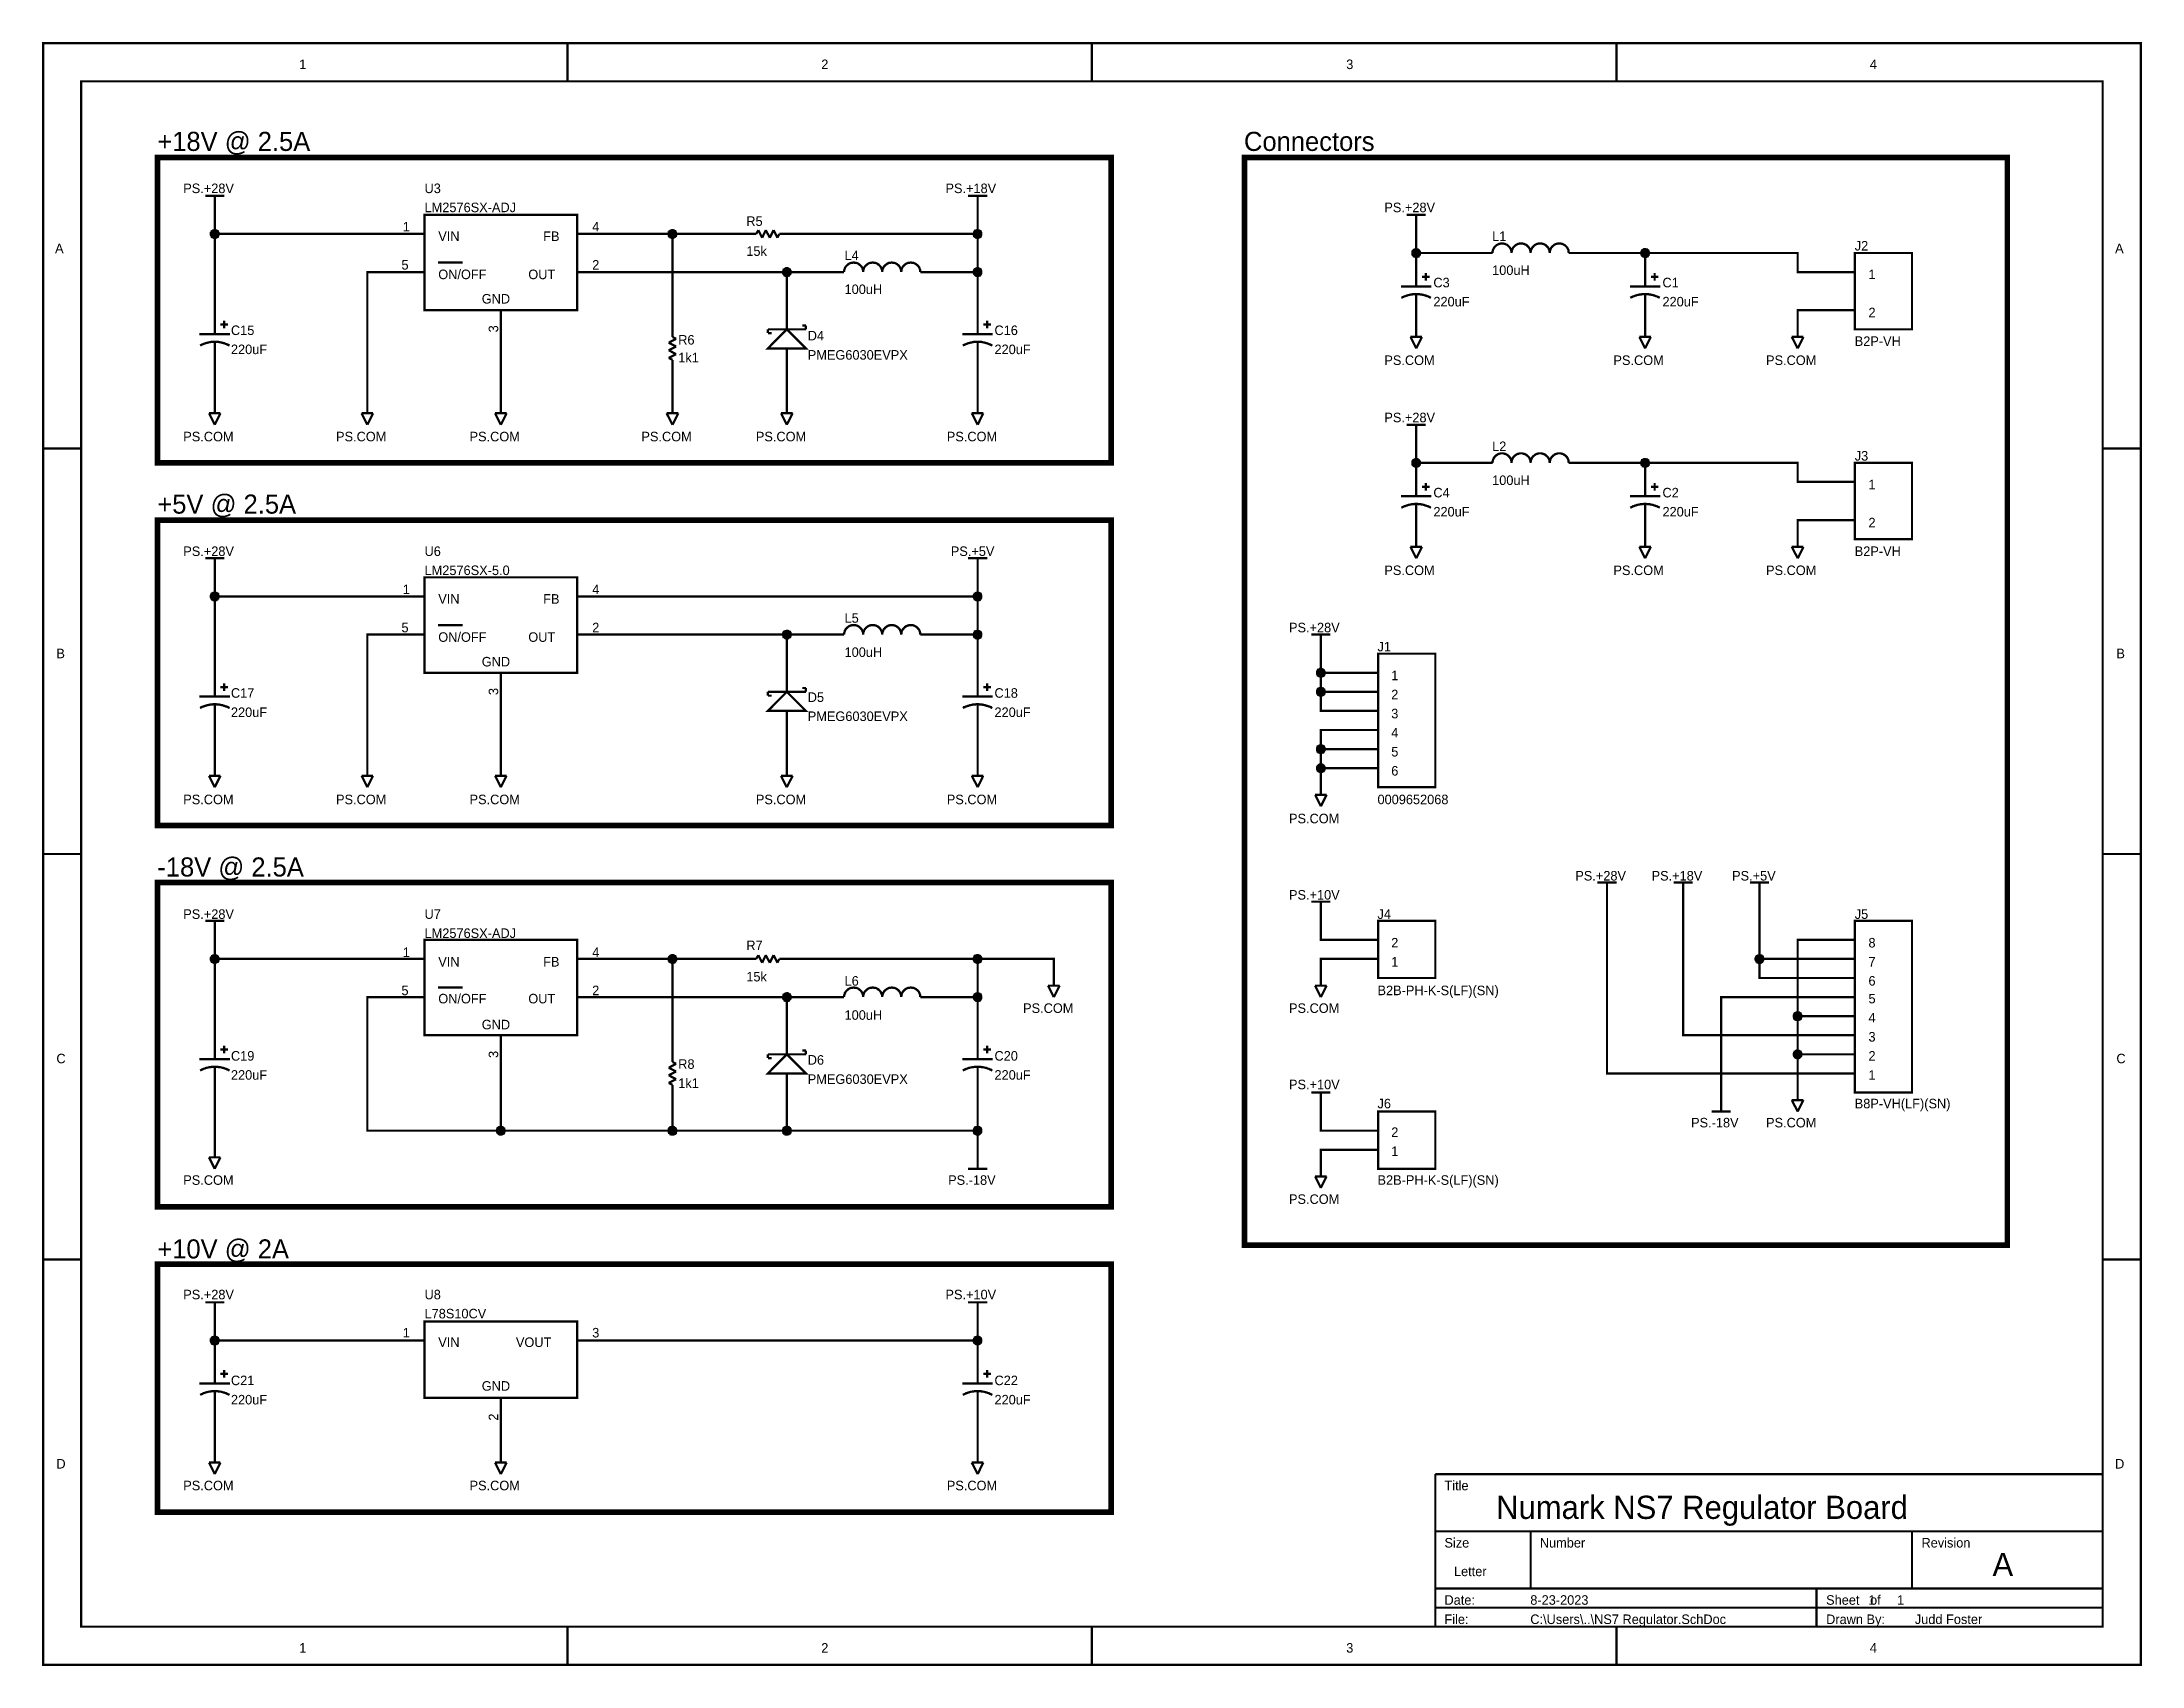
# Model space of a CAD drawing. Header units: inches. Extents: x 0 to 11, y 0 to 8.5.
import ezdxf

# ---------------------------------------------------------------- set-up
doc = ezdxf.new("R2010")
doc.units = ezdxf.units.IN
doc.header["$MEASUREMENT"] = 0
doc.layers.add('Sheet', color=255, linetype='Continuous')

msp = doc.modelspace()

# ---------------------------------------------------------------- texts
at = {"layer": 'Sheet'}
for s, height, p in [('1', 0.05, (1.344, 8.364)), ('2', 0.05, (4.081, 8.364)), ('3', 0.05, (6.833, 8.364)), ('4', 0.05, (9.578, 8.364)), ('+18V @ 2.5A', 0.10008, (0.6, 7.935)), ('Connectors', 0.1001, (6.297, 7.935)), ('PS.+28V', 0.05, (0.736, 7.714)), ('U3', 0.05, (2.001, 7.714)), ('PS.+18V', 0.05, (4.732, 7.714)), ('LM2576SX-ADJ', 0.05004, (2.001, 7.614)), ('PS.+28V', 0.05, (7.033, 7.614)), ('1', 0.05, (1.887, 7.513)), ('VIN', 0.05, (2.073, 7.463)), ('FB', 0.05, (2.623, 7.463)), ('4', 0.05, (2.88, 7.513)), ('R5', 0.05, (3.688, 7.542)), ('L1', 0.05, (7.598, 7.463)), ('A', 0.05, (0.064, 7.399)), ('15k', 0.05, (3.688, 7.385)), ('L4', 0.05, (4.203, 7.363)), ('J2', 0.05, (9.499, 7.413)), ('A', 0.05, (10.864, 7.399)), ('5', 0.05, (1.88, 7.313)), ('ON/OFF', 0.05, (2.073, 7.263)), ('OUT', 0.05, (2.545, 7.263)), ('2', 0.05, (2.88, 7.313)), ('C3', 0.05, (7.29, 7.22)), ('100uH', 0.05, (7.598, 7.285)), ('C1', 0.05, (8.491, 7.22)), ('1', 0.05, (9.571, 7.263)), ('GND', 0.05, (2.301, 7.135)), ('100uH', 0.05, (4.203, 7.185)), ('220uF', 0.05, (7.29, 7.12)), ('220uF', 0.05, (8.491, 7.12)), ('2', 0.05, (9.571, 7.063)), ('C15', 0.05, (0.986, 6.97)), ('R6', 0.05, (3.331, 6.92)), ('D4', 0.05, (4.01, 6.942)), ('C16', 0.05, (4.989, 6.97)), ('B2P-VH', 0.05, (9.499, 6.913)), ('220uF', 0.05, (0.986, 6.87)), ('1k1', 0.05, (3.331, 6.827)), ('PMEG6030EVPX', 0.05004, (4.01, 6.841)), ('220uF', 0.05, (4.989, 6.87)), ('PS.COM', 0.05, (7.033, 6.813)), ('PS.COM', 0.05, (8.234, 6.813)), ('PS.COM', 0.05, (9.034, 6.813)), ('PS.+28V', 0.05, (7.033, 6.513)), ('PS.COM', 0.05, (0.736, 6.413)), ('PS.COM', 0.05, (1.537, 6.413)), ('PS.COM', 0.05, (2.237, 6.413)), ('PS.COM', 0.05, (3.138, 6.413)), ('PS.COM', 0.05, (3.738, 6.413)), ('PS.COM', 0.05, (4.739, 6.413)), ('L2', 0.05, (7.598, 6.362)), ('J3', 0.05, (9.499, 6.312)), ('C4', 0.05, (7.29, 6.119)), ('100uH', 0.05, (7.598, 6.184)), ('C2', 0.05, (8.491, 6.119)), ('1', 0.05, (9.571, 6.162)), ('+5V @ 2.5A', 0.1001, (0.6, 6.034)), ('220uF', 0.05, (7.29, 6.019)), ('220uF', 0.05, (8.491, 6.019)), ('2', 0.05, (9.571, 5.962)), ('PS.+28V', 0.05, (0.736, 5.812)), ('U6', 0.05, (2.001, 5.812)), ('PS.+5V', 0.05, (4.76, 5.812)), ('B2P-VH', 0.05, (9.499, 5.812)), ('LM2576SX-5.0', 0.05004, (2.001, 5.712)), ('PS.COM', 0.05, (7.033, 5.712)), ('PS.COM', 0.05, (8.234, 5.712)), ('PS.COM', 0.05, (9.034, 5.712)), ('1', 0.05, (1.887, 5.612)), ('4', 0.05, (2.88, 5.612)), ('VIN', 0.05, (2.073, 5.562)), ('FB', 0.05, (2.623, 5.562)), ('L5', 0.05, (4.203, 5.462)), ('5', 0.05, (1.88, 5.412)), ('ON/OFF', 0.05, (2.073, 5.362)), ('OUT', 0.05, (2.545, 5.362)), ('2', 0.05, (2.88, 5.412)), ('PS.+28V', 0.05, (6.533, 5.412)), ('B', 0.05, (0.071, 5.276)), ('100uH', 0.05, (4.203, 5.283)), ('J1', 0.05, (6.997, 5.312)), ('B', 0.05, (10.871, 5.276)), ('GND', 0.05, (2.301, 5.233)), ('1', 0.05, (7.069, 5.161)), ('C17', 0.05, (0.986, 5.069)), ('D5', 0.05, (4.01, 5.047)), ('C18', 0.05, (4.989, 5.069)), ('2', 0.05, (7.069, 5.061)), ('220uF', 0.05, (0.986, 4.968)), ('PMEG6030EVPX', 0.05004, (4.01, 4.947)), ('220uF', 0.05, (4.989, 4.968)), ('3', 0.05, (7.069, 4.961)), ('4', 0.05, (7.069, 4.861)), ('5', 0.05, (7.069, 4.761)), ('6', 0.05, (7.069, 4.661)), ('PS.COM', 0.05, (0.736, 4.511)), ('PS.COM', 0.05, (1.537, 4.511)), ('PS.COM', 0.05, (2.237, 4.511)), ('PS.COM', 0.05, (3.738, 4.511)), ('PS.COM', 0.05, (4.739, 4.511)), ('0009652068', 0.05, (6.997, 4.511)), ('PS.COM', 0.05, (6.533, 4.411)), ('-18V @ 2.5A', 0.10008, (0.6, 4.132)), ('PS.+28V', 0.05, (8.034, 4.111)), ('PS.+18V', 0.05, (8.434, 4.111)), ('PS.+5V', 0.05, (8.856, 4.111)), ('PS.+10V', 0.05, (6.533, 4.011)), ('PS.+28V', 0.05, (0.736, 3.91)), ('U7', 0.05, (2.001, 3.91)), ('LM2576SX-ADJ', 0.05004, (2.001, 3.81)), ('J4', 0.05, (6.997, 3.91)), ('J5', 0.05, (9.499, 3.91)), ('1', 0.05, (1.887, 3.71)), ('4', 0.05, (2.88, 3.71)), ('R7', 0.05, (3.688, 3.746)), ('2', 0.05, (7.069, 3.76)), ('8', 0.05, (9.571, 3.76)), ('VIN', 0.05, (2.073, 3.66)), ('FB', 0.05, (2.623, 3.66)), ('15k', 0.05, (3.688, 3.582)), ('1', 0.05, (7.069, 3.66)), ('7', 0.05, (9.571, 3.66)), ('5', 0.05, (1.88, 3.51)), ('2', 0.05, (2.88, 3.51)), ('L6', 0.05, (4.203, 3.56)), ('B2B-PH-K-S(LF)(SN)', 0.05004, (6.997, 3.51)), ('6', 0.05, (9.571, 3.56)), ('ON/OFF', 0.05, (2.073, 3.467)), ('OUT', 0.05, (2.545, 3.467)), ('100uH', 0.05, (4.203, 3.381)), ('PS.COM', 0.05, (5.139, 3.417)), ('PS.COM', 0.05, (6.533, 3.417)), ('4', 0.05, (9.571, 3.367)), ('5', 0.05, (9.571, 3.467)), ('GND', 0.05, (2.301, 3.331)), ('3', 0.05, (9.571, 3.267)), ('C', 0.05, (0.071, 3.153)), ('C19', 0.05, (0.986, 3.167)), ('D6', 0.05, (4.01, 3.146)), ('C20', 0.05, (4.989, 3.167)), ('2', 0.05, (9.571, 3.167)), ('C', 0.05, (10.871, 3.153)), ('220uF', 0.05, (0.986, 3.067)), ('R8', 0.05, (3.331, 3.124)), ('PMEG6030EVPX', 0.05004, (4.01, 3.045)), ('220uF', 0.05, (4.989, 3.067)), ('1', 0.05, (9.571, 3.067)), ('1k1', 0.05, (3.331, 3.024)), ('PS.+10V', 0.05, (6.533, 3.017)), ('J6', 0.05, (6.997, 2.917)), ('PS.-18V', 0.05, (8.641, 2.817)), ('PS.COM', 0.05, (9.034, 2.817)), ('B8P-VH(LF)(SN)', 0.05004, (9.499, 2.917)), ('2', 0.05, (7.069, 2.767)), ('1', 0.05, (7.069, 2.667)), ('PS.COM', 0.05, (0.736, 2.516)), ('PS.-18V', 0.05, (4.746, 2.516)), ('B2B-PH-K-S(LF)(SN)', 0.05004, (6.997, 2.516)), ('PS.COM', 0.05, (6.533, 2.416)), ('+10V @ 2A', 0.1001, (0.6, 2.13)), ('PS.+28V', 0.05, (0.736, 1.916)), ('U8', 0.05, (2.001, 1.916)), ('PS.+10V', 0.05, (4.732, 1.916)), ('1', 0.05, (1.887, 1.716)), ('L78S10CV', 0.05, (2.001, 1.816)), ('3', 0.05, (2.88, 1.716)), ('VIN', 0.05, (2.073, 1.666)), ('VOUT', 0.05, (2.48, 1.666)), ('C21', 0.05, (0.986, 1.466)), ('GND', 0.05, (2.301, 1.437)), ('C22', 0.05, (4.989, 1.466)), ('220uF', 0.05, (0.986, 1.365)), ('220uF', 0.05, (4.989, 1.365)), ('D', 0.05, (0.071, 1.029)), ('D', 0.05, (10.864, 1.029)), ('PS.COM', 0.05, (0.736, 0.915)), ('PS.COM', 0.05, (2.237, 0.915)), ('PS.COM', 0.05, (4.739, 0.915)), ('Title', 0.05, (7.348, 0.915)), ('Numark NS7 Regulator Board', 0.12153, (7.619, 0.765)), ('Size', 0.05, (7.348, 0.615)), ('Number', 0.05, (7.848, 0.615)), ('Revision', 0.05, (9.849, 0.615)), ('A', 0.122, (10.221, 0.465)), ('Letter', 0.05, (7.398, 0.465)), ('Date:', 0.05, (7.348, 0.315)), ('8-23-2023', 0.05, (7.798, 0.315)), ('Sheet   of', 0.05, (9.349, 0.315)), ('1', 0.05, (9.571, 0.315)), ('1', 0.05, (9.721, 0.315)), ('File:', 0.05, (7.348, 0.214)), ('C:\\Users\\..\\NS7 Regulator.SchDoc', 0.05004, (7.798, 0.214)), ('Drawn By:', 0.05, (9.349, 0.214)), ('Judd Foster', 0.05004, (9.814, 0.214)), ('1', 0.05, (1.344, 0.064)), ('2', 0.05, (4.081, 0.064)), ('3', 0.05, (6.833, 0.064)), ('4', 0.05, (9.578, 0.064))]:
    msp.add_text(s, height=height, dxfattribs=at).set_placement(p)
for s, p in [('3', (2.387, 6.984)), ('3', (2.387, 5.083)), ('3', (2.387, 3.181)), ('2', (2.387, 1.28))]:
    msp.add_text(s, height=0.05, rotation=90, dxfattribs=at).set_placement(p)

# ---------------------------------------------------------------- linework, layer by layer
at = {"layer": 'Sheet'}
for points, const_width in [([(0.001, 8.5), (10.999, 8.5), (10.999, 0), (0.001, 0), (0.001, 8.5)], 0.0118), ([(0.001, 8.5), (0.001, 0), (10.999, 0), (10.999, 8.5), (0.001, 8.5), (0.001, 8.5)], 0.0039), ([(0.201, 8.3), (10.799, 8.3), (10.799, 0.2), (0.201, 0.2), (0.201, 8.3)], 0.0118), ([(0.201, 8.3), (0.201, 0.2), (10.799, 0.2), (10.799, 8.3), (0.201, 8.3), (0.201, 8.3)], 0.0039), ([(0.601, 7.9), (5.6, 7.9), (5.6, 6.3), (0.601, 6.3), (0.601, 7.9)], 0.0295), ([(6.3, 7.9), (10.299, 7.9), (10.299, 2.2), (6.3, 2.2), (6.3, 7.9)], 0.0295), ([(2.001, 7.6), (2.801, 7.6), (2.801, 7.1), (2.001, 7.1), (2.001, 7.6)], 0.0118), ([(2.001, 7.6), (2.001, 7.1), (2.801, 7.1), (2.801, 7.6), (2.001, 7.6), (2.001, 7.6)], 0.0039), ([(9.499, 7.4), (9.799, 7.4), (9.799, 7), (9.499, 7), (9.499, 7.4)], 0.0118), ([(9.499, 7.4), (9.499, 7), (9.799, 7), (9.799, 7.4), (9.499, 7.4), (9.499, 7.4)], 0.0039), ([(4, 6.9), (3.9, 7), (3.801, 6.9), (4, 6.9)], 0.0118), ([(4, 6.9), (3.9, 7), (3.801, 6.9), (4, 6.9)], 0.0039), ([(9.499, 6.3), (9.799, 6.3), (9.799, 5.9), (9.499, 5.9), (9.499, 6.3)], 0.0118), ([(9.499, 6.3), (9.499, 5.9), (9.799, 5.9), (9.799, 6.3), (9.499, 6.3), (9.499, 6.3)], 0.0039), ([(0.601, 6), (5.6, 6), (5.6, 4.4), (0.601, 4.4), (0.601, 6)], 0.0295), ([(2.001, 5.7), (2.801, 5.7), (2.801, 5.2), (2.001, 5.2), (2.001, 5.7)], 0.0118), ([(2.001, 5.7), (2.001, 5.2), (2.801, 5.2), (2.801, 5.7), (2.001, 5.7), (2.001, 5.7)], 0.0039), ([(7, 5.3), (7.3, 5.3), (7.3, 4.6), (7, 4.6), (7, 5.3)], 0.0118), ([(7, 5.3), (7, 4.6), (7.3, 4.6), (7.3, 5.3), (7, 5.3), (7, 5.3)], 0.0039), ([(4, 5), (3.9, 5.1), (3.801, 5), (4, 5)], 0.0118), ([(4, 5), (3.9, 5.1), (3.801, 5), (4, 5)], 0.0039), ([(0.601, 4.1), (5.6, 4.1), (5.6, 2.4), (0.601, 2.4), (0.601, 4.1)], 0.0295), ([(7, 3.9), (7.3, 3.9), (7.3, 3.6), (7, 3.6), (7, 3.9)], 0.0118), ([(7, 3.9), (7, 3.6), (7.3, 3.6), (7.3, 3.9), (7, 3.9), (7, 3.9)], 0.0039), ([(9.499, 3.9), (9.799, 3.9), (9.799, 3), (9.499, 3), (9.499, 3.9)], 0.0118), ([(9.499, 3.9), (9.499, 3), (9.799, 3), (9.799, 3.9), (9.499, 3.9), (9.499, 3.9)], 0.0039), ([(2.001, 3.8), (2.801, 3.8), (2.801, 3.3), (2.001, 3.3), (2.001, 3.8)], 0.0118), ([(2.001, 3.8), (2.001, 3.3), (2.801, 3.3), (2.801, 3.8), (2.001, 3.8), (2.001, 3.8)], 0.0039), ([(4, 3.1), (3.9, 3.2), (3.801, 3.1), (4, 3.1)], 0.0118), ([(4, 3.1), (3.9, 3.2), (3.801, 3.1), (4, 3.1)], 0.0039), ([(7, 2.9), (7.3, 2.9), (7.3, 2.6), (7, 2.6), (7, 2.9)], 0.0118), ([(7, 2.9), (7, 2.6), (7.3, 2.6), (7.3, 2.9), (7, 2.9), (7, 2.9)], 0.0039), ([(0.601, 2.1), (5.6, 2.1), (5.6, 0.8), (0.601, 0.8), (0.601, 2.1)], 0.0295), ([(2.001, 1.8), (2.801, 1.8), (2.801, 1.4), (2.001, 1.4), (2.001, 1.8)], 0.0118), ([(2.001, 1.8), (2.001, 1.4), (2.801, 1.4), (2.801, 1.8), (2.001, 1.8), (2.001, 1.8)], 0.0039)]:
    msp.add_lwpolyline(points, close=True, dxfattribs=dict(at, const_width=const_width))
for points, const_width in [([(0.001, 8.5), (0.201, 8.5)], 0.0118), ([(2.751, 8.5), (2.751, 8.3)], 0.0118), ([(5.5, 8.5), (5.5, 8.3)], 0.0118), ([(8.25, 8.5), (8.25, 8.3)], 0.0118), ([(10.999, 8.5), (10.799, 8.5)], 0.0118), ([(10.999, 8.5), (10.999, 8.3)], 0.0118), ([(0.851, 7.7), (0.951, 7.7)], 0.0118), ([(0.901, 7.6), (0.901, 7.7)], 0.0118), ([(0.901, 7.5), (0.901, 7.6)], 0.0118), ([(4.85, 7.7), (4.951, 7.7)], 0.0118), ([(4.901, 7.6), (4.901, 7.7)], 0.0118), ([(4.901, 7.3), (4.901, 7.5), (4.901, 7.6)], 0.0118), ([(7.15, 7.6), (7.25, 7.6)], 0.0118), ([(7.2, 7.5), (7.2, 7.6)], 0.0118), ([(0.881, 7.5), (0.881, 7.5), (0.881, 7.502), (0.881, 7.503), (0.881, 7.504), (0.881, 7.505), (0.882, 7.505), (0.882, 7.507), (0.883, 7.508), (0.883, 7.509), (0.883, 7.509), (0.884, 7.51), (0.885, 7.511), (0.885, 7.512), (0.885, 7.513), (0.886, 7.513), (0.887, 7.514), (0.888, 7.514), (0.888, 7.515), (0.889, 7.516), (0.89, 7.516), (0.891, 7.517), (0.891, 7.517), (0.892, 7.518), (0.893, 7.518), (0.894, 7.518), (0.895, 7.519), (0.896, 7.519), (0.897, 7.519), (0.898, 7.519), (0.899, 7.52), (0.9, 7.52), (0.901, 7.52)], 0.0118), ([(0.881, 7.5), (0.881, 7.5), (0.881, 7.502), (0.881, 7.503), (0.881, 7.504), (0.881, 7.505), (0.882, 7.505), (0.882, 7.507), (0.883, 7.508), (0.883, 7.509), (0.883, 7.509), (0.884, 7.51), (0.885, 7.511), (0.885, 7.512), (0.885, 7.513), (0.886, 7.513), (0.887, 7.514), (0.888, 7.514), (0.888, 7.515), (0.889, 7.516), (0.89, 7.516), (0.891, 7.517), (0.891, 7.517), (0.892, 7.518), (0.893, 7.518), (0.894, 7.518), (0.895, 7.519), (0.896, 7.519), (0.897, 7.519), (0.898, 7.519), (0.899, 7.52), (0.9, 7.52), (0.901, 7.52)], 0.0118), ([(0.881, 7.5), (0.881, 7.5), (0.881, 7.502), (0.881, 7.503), (0.881, 7.504), (0.881, 7.505), (0.882, 7.505), (0.882, 7.507), (0.883, 7.508), (0.883, 7.509), (0.883, 7.509), (0.884, 7.51), (0.885, 7.511), (0.885, 7.512), (0.885, 7.513), (0.886, 7.513), (0.887, 7.514), (0.888, 7.514), (0.888, 7.515), (0.889, 7.516), (0.89, 7.516), (0.891, 7.517), (0.891, 7.517), (0.892, 7.518), (0.893, 7.518), (0.894, 7.518), (0.895, 7.519), (0.896, 7.519), (0.897, 7.519), (0.898, 7.519), (0.899, 7.52), (0.9, 7.52), (0.901, 7.52)], 0.0118), ([(0.881, 7.5), (0.881, 7.5), (0.881, 7.502), (0.881, 7.503), (0.881, 7.504), (0.881, 7.505), (0.882, 7.505), (0.882, 7.507), (0.883, 7.508), (0.883, 7.509), (0.883, 7.509), (0.884, 7.51), (0.885, 7.511), (0.885, 7.512), (0.885, 7.513), (0.886, 7.513), (0.887, 7.514), (0.888, 7.514), (0.888, 7.515), (0.889, 7.516), (0.89, 7.516), (0.891, 7.517), (0.891, 7.517), (0.892, 7.518), (0.893, 7.518), (0.894, 7.518), (0.895, 7.519), (0.896, 7.519), (0.897, 7.519), (0.898, 7.519), (0.899, 7.52), (0.9, 7.52), (0.901, 7.52)], 0.0118), ([(0.901, 7.48), (0.9, 7.48), (0.899, 7.48), (0.898, 7.48), (0.897, 7.48), (0.896, 7.48), (0.895, 7.481), (0.894, 7.481), (0.893, 7.481), (0.892, 7.482), (0.891, 7.482), (0.891, 7.483), (0.89, 7.484), (0.889, 7.484), (0.888, 7.484), (0.888, 7.485), (0.887, 7.486), (0.886, 7.487), (0.885, 7.487), (0.885, 7.488), (0.885, 7.489), (0.884, 7.489), (0.883, 7.49), (0.883, 7.491), (0.883, 7.492), (0.882, 7.493), (0.882, 7.494), (0.881, 7.495), (0.881, 7.496), (0.881, 7.496), (0.881, 7.498), (0.881, 7.499), (0.881, 7.5)], 0.0118), ([(0.881, 7.5), (0.881, 7.5)], 0.0118), ([(0.901, 7.48), (0.9, 7.48), (0.899, 7.48), (0.898, 7.48), (0.897, 7.48), (0.896, 7.48), (0.895, 7.481), (0.894, 7.481), (0.893, 7.481), (0.892, 7.482), (0.891, 7.482), (0.891, 7.483), (0.89, 7.484), (0.889, 7.484), (0.888, 7.484), (0.888, 7.485), (0.887, 7.486), (0.886, 7.487), (0.885, 7.487), (0.885, 7.488), (0.885, 7.489), (0.884, 7.489), (0.883, 7.49), (0.883, 7.491), (0.883, 7.492), (0.882, 7.493), (0.882, 7.494), (0.881, 7.495), (0.881, 7.496), (0.881, 7.496), (0.881, 7.498), (0.881, 7.499), (0.881, 7.5)], 0.0118), ([(0.881, 7.5), (0.881, 7.5)], 0.0118), ([(0.901, 7.48), (0.9, 7.48), (0.899, 7.48), (0.898, 7.48), (0.897, 7.48), (0.896, 7.48), (0.895, 7.481), (0.894, 7.481), (0.893, 7.481), (0.892, 7.482), (0.891, 7.482), (0.891, 7.483), (0.89, 7.484), (0.889, 7.484), (0.888, 7.484), (0.888, 7.485), (0.887, 7.486), (0.886, 7.487), (0.885, 7.487), (0.885, 7.488), (0.885, 7.489), (0.884, 7.489), (0.883, 7.49), (0.883, 7.491), (0.883, 7.492), (0.882, 7.493), (0.882, 7.494), (0.881, 7.495), (0.881, 7.496), (0.881, 7.496), (0.881, 7.498), (0.881, 7.499), (0.881, 7.5)], 0.0118), ([(0.881, 7.5), (0.881, 7.5)], 0.0118), ([(0.901, 7.48), (0.9, 7.48), (0.899, 7.48), (0.898, 7.48), (0.897, 7.48), (0.896, 7.48), (0.895, 7.481), (0.894, 7.481), (0.893, 7.481), (0.892, 7.482), (0.891, 7.482), (0.891, 7.483), (0.89, 7.484), (0.889, 7.484), (0.888, 7.484), (0.888, 7.485), (0.887, 7.486), (0.886, 7.487), (0.885, 7.487), (0.885, 7.488), (0.885, 7.489), (0.884, 7.489), (0.883, 7.49), (0.883, 7.491), (0.883, 7.492), (0.882, 7.493), (0.882, 7.494), (0.881, 7.495), (0.881, 7.496), (0.881, 7.496), (0.881, 7.498), (0.881, 7.499), (0.881, 7.5)], 0.0118), ([(0.881, 7.5), (0.881, 7.5)], 0.0118), ([(0.881, 7.5), (0.881, 7.5), (0.881, 7.502), (0.881, 7.503), (0.881, 7.504), (0.881, 7.505), (0.882, 7.505), (0.882, 7.507), (0.883, 7.508), (0.883, 7.509), (0.883, 7.509), (0.884, 7.51), (0.885, 7.511), (0.885, 7.512), (0.885, 7.513), (0.886, 7.513), (0.887, 7.514), (0.888, 7.514), (0.888, 7.515), (0.889, 7.516), (0.89, 7.516), (0.891, 7.517), (0.891, 7.517), (0.892, 7.518), (0.893, 7.518), (0.894, 7.518), (0.895, 7.519), (0.896, 7.519), (0.897, 7.519), (0.898, 7.519), (0.899, 7.52), (0.9, 7.52), (0.901, 7.52)], 0.0039), ([(0.881, 7.5), (0.881, 7.5), (0.881, 7.502), (0.881, 7.503), (0.881, 7.504), (0.881, 7.505), (0.882, 7.505), (0.882, 7.507), (0.883, 7.508), (0.883, 7.509), (0.883, 7.509), (0.884, 7.51), (0.885, 7.511), (0.885, 7.512), (0.885, 7.513), (0.886, 7.513), (0.887, 7.514), (0.888, 7.514), (0.888, 7.515), (0.889, 7.516), (0.89, 7.516), (0.891, 7.517), (0.891, 7.517), (0.892, 7.518), (0.893, 7.518), (0.894, 7.518), (0.895, 7.519), (0.896, 7.519), (0.897, 7.519), (0.898, 7.519), (0.899, 7.52), (0.9, 7.52), (0.901, 7.52)], 0.0039), ([(0.881, 7.5), (0.881, 7.5), (0.881, 7.502), (0.881, 7.503), (0.881, 7.504), (0.881, 7.505), (0.882, 7.505), (0.882, 7.507), (0.883, 7.508), (0.883, 7.509), (0.883, 7.509), (0.884, 7.51), (0.885, 7.511), (0.885, 7.512), (0.885, 7.513), (0.886, 7.513), (0.887, 7.514), (0.888, 7.514), (0.888, 7.515), (0.889, 7.516), (0.89, 7.516), (0.891, 7.517), (0.891, 7.517), (0.892, 7.518), (0.893, 7.518), (0.894, 7.518), (0.895, 7.519), (0.896, 7.519), (0.897, 7.519), (0.898, 7.519), (0.899, 7.52), (0.9, 7.52), (0.901, 7.52)], 0.0039), ([(0.881, 7.5), (0.881, 7.5), (0.881, 7.502), (0.881, 7.503), (0.881, 7.504), (0.881, 7.505), (0.882, 7.505), (0.882, 7.507), (0.883, 7.508), (0.883, 7.509), (0.883, 7.509), (0.884, 7.51), (0.885, 7.511), (0.885, 7.512), (0.885, 7.513), (0.886, 7.513), (0.887, 7.514), (0.888, 7.514), (0.888, 7.515), (0.889, 7.516), (0.89, 7.516), (0.891, 7.517), (0.891, 7.517), (0.892, 7.518), (0.893, 7.518), (0.894, 7.518), (0.895, 7.519), (0.896, 7.519), (0.897, 7.519), (0.898, 7.519), (0.899, 7.52), (0.9, 7.52), (0.901, 7.52)], 0.0039), ([(0.901, 7.48), (0.9, 7.48), (0.899, 7.48), (0.898, 7.48), (0.897, 7.48), (0.896, 7.48), (0.895, 7.481), (0.894, 7.481), (0.893, 7.481), (0.892, 7.482), (0.891, 7.482), (0.891, 7.483), (0.89, 7.484), (0.889, 7.484), (0.888, 7.484), (0.888, 7.485), (0.887, 7.486), (0.886, 7.487), (0.885, 7.487), (0.885, 7.488), (0.885, 7.489), (0.884, 7.489), (0.883, 7.49), (0.883, 7.491), (0.883, 7.492), (0.882, 7.493), (0.882, 7.494), (0.881, 7.495), (0.881, 7.496), (0.881, 7.496), (0.881, 7.498), (0.881, 7.499), (0.881, 7.5)], 0.0039), ([(0.881, 7.5), (0.881, 7.5)], 0.0039), ([(0.901, 7.48), (0.9, 7.48), (0.899, 7.48), (0.898, 7.48), (0.897, 7.48), (0.896, 7.48), (0.895, 7.481), (0.894, 7.481), (0.893, 7.481), (0.892, 7.482), (0.891, 7.482), (0.891, 7.483), (0.89, 7.484), (0.889, 7.484), (0.888, 7.484), (0.888, 7.485), (0.887, 7.486), (0.886, 7.487), (0.885, 7.487), (0.885, 7.488), (0.885, 7.489), (0.884, 7.489), (0.883, 7.49), (0.883, 7.491), (0.883, 7.492), (0.882, 7.493), (0.882, 7.494), (0.881, 7.495), (0.881, 7.496), (0.881, 7.496), (0.881, 7.498), (0.881, 7.499), (0.881, 7.5)], 0.0039), ([(0.881, 7.5), (0.881, 7.5)], 0.0039), ([(0.901, 7.48), (0.9, 7.48), (0.899, 7.48), (0.898, 7.48), (0.897, 7.48), (0.896, 7.48), (0.895, 7.481), (0.894, 7.481), (0.893, 7.481), (0.892, 7.482), (0.891, 7.482), (0.891, 7.483), (0.89, 7.484), (0.889, 7.484), (0.888, 7.484), (0.888, 7.485), (0.887, 7.486), (0.886, 7.487), (0.885, 7.487), (0.885, 7.488), (0.885, 7.489), (0.884, 7.489), (0.883, 7.49), (0.883, 7.491), (0.883, 7.492), (0.882, 7.493), (0.882, 7.494), (0.881, 7.495), (0.881, 7.496), (0.881, 7.496), (0.881, 7.498), (0.881, 7.499), (0.881, 7.5)], 0.0039), ([(0.881, 7.5), (0.881, 7.5)], 0.0039), ([(0.901, 7.48), (0.9, 7.48), (0.899, 7.48), (0.898, 7.48), (0.897, 7.48), (0.896, 7.48), (0.895, 7.481), (0.894, 7.481), (0.893, 7.481), (0.892, 7.482), (0.891, 7.482), (0.891, 7.483), (0.89, 7.484), (0.889, 7.484), (0.888, 7.484), (0.888, 7.485), (0.887, 7.486), (0.886, 7.487), (0.885, 7.487), (0.885, 7.488), (0.885, 7.489), (0.884, 7.489), (0.883, 7.49), (0.883, 7.491), (0.883, 7.492), (0.882, 7.493), (0.882, 7.494), (0.881, 7.495), (0.881, 7.496), (0.881, 7.496), (0.881, 7.498), (0.881, 7.499), (0.881, 7.5)], 0.0039), ([(0.881, 7.5), (0.881, 7.5)], 0.0039), ([(0.901, 7.52), (0.901, 7.52)], 0.0118), ([(0.901, 7.52), (0.902, 7.52), (0.903, 7.52), (0.904, 7.519), (0.905, 7.519), (0.906, 7.519), (0.907, 7.519), (0.908, 7.518), (0.909, 7.518), (0.91, 7.518), (0.911, 7.517), (0.911, 7.517), (0.912, 7.516), (0.913, 7.516), (0.914, 7.515), (0.914, 7.514), (0.915, 7.514), (0.916, 7.513), (0.917, 7.513), (0.917, 7.512), (0.918, 7.511), (0.918, 7.51), (0.919, 7.509), (0.919, 7.509), (0.919, 7.508), (0.92, 7.507), (0.92, 7.505), (0.921, 7.505), (0.921, 7.504), (0.921, 7.503), (0.921, 7.502), (0.921, 7.5), (0.921, 7.5)], 0.0118), ([(0.901, 7.52), (0.901, 7.52)], 0.0118), ([(0.901, 7.52), (0.902, 7.52), (0.903, 7.52), (0.904, 7.519), (0.905, 7.519), (0.906, 7.519), (0.907, 7.519), (0.908, 7.518), (0.909, 7.518), (0.91, 7.518), (0.911, 7.517), (0.911, 7.517), (0.912, 7.516), (0.913, 7.516), (0.914, 7.515), (0.914, 7.514), (0.915, 7.514), (0.916, 7.513), (0.917, 7.513), (0.917, 7.512), (0.918, 7.511), (0.918, 7.51), (0.919, 7.509), (0.919, 7.509), (0.919, 7.508), (0.92, 7.507), (0.92, 7.505), (0.921, 7.505), (0.921, 7.504), (0.921, 7.503), (0.921, 7.502), (0.921, 7.5), (0.921, 7.5)], 0.0118), ([(0.901, 7.52), (0.901, 7.52)], 0.0118), ([(0.901, 7.52), (0.902, 7.52), (0.903, 7.52), (0.904, 7.519), (0.905, 7.519), (0.906, 7.519), (0.907, 7.519), (0.908, 7.518), (0.909, 7.518), (0.91, 7.518), (0.911, 7.517), (0.911, 7.517), (0.912, 7.516), (0.913, 7.516), (0.914, 7.515), (0.914, 7.514), (0.915, 7.514), (0.916, 7.513), (0.917, 7.513), (0.917, 7.512), (0.918, 7.511), (0.918, 7.51), (0.919, 7.509), (0.919, 7.509), (0.919, 7.508), (0.92, 7.507), (0.92, 7.505), (0.921, 7.505), (0.921, 7.504), (0.921, 7.503), (0.921, 7.502), (0.921, 7.5), (0.921, 7.5)], 0.0118), ([(0.901, 7.52), (0.901, 7.52)], 0.0118), ([(0.901, 7.52), (0.902, 7.52), (0.903, 7.52), (0.904, 7.519), (0.905, 7.519), (0.906, 7.519), (0.907, 7.519), (0.908, 7.518), (0.909, 7.518), (0.91, 7.518), (0.911, 7.517), (0.911, 7.517), (0.912, 7.516), (0.913, 7.516), (0.914, 7.515), (0.914, 7.514), (0.915, 7.514), (0.916, 7.513), (0.917, 7.513), (0.917, 7.512), (0.918, 7.511), (0.918, 7.51), (0.919, 7.509), (0.919, 7.509), (0.919, 7.508), (0.92, 7.507), (0.92, 7.505), (0.921, 7.505), (0.921, 7.504), (0.921, 7.503), (0.921, 7.502), (0.921, 7.5), (0.921, 7.5)], 0.0118), ([(1.801, 7.5), (0.901, 7.5), (0.901, 7.1)], 0.0118), ([(0.921, 7.5), (0.921, 7.499), (0.921, 7.498), (0.921, 7.496), (0.921, 7.496), (0.921, 7.495), (0.92, 7.494), (0.92, 7.493), (0.919, 7.492), (0.919, 7.491), (0.919, 7.49), (0.918, 7.489), (0.918, 7.489), (0.917, 7.488), (0.917, 7.487), (0.916, 7.487), (0.915, 7.486), (0.914, 7.485), (0.914, 7.484), (0.913, 7.484), (0.912, 7.484), (0.911, 7.483), (0.911, 7.482), (0.91, 7.482), (0.909, 7.481), (0.908, 7.481), (0.907, 7.481), (0.906, 7.48), (0.905, 7.48), (0.904, 7.48), (0.903, 7.48), (0.902, 7.48), (0.901, 7.48)], 0.0118), ([(0.921, 7.5), (0.921, 7.499), (0.921, 7.498), (0.921, 7.496), (0.921, 7.496), (0.921, 7.495), (0.92, 7.494), (0.92, 7.493), (0.919, 7.492), (0.919, 7.491), (0.919, 7.49), (0.918, 7.489), (0.918, 7.489), (0.917, 7.488), (0.917, 7.487), (0.916, 7.487), (0.915, 7.486), (0.914, 7.485), (0.914, 7.484), (0.913, 7.484), (0.912, 7.484), (0.911, 7.483), (0.911, 7.482), (0.91, 7.482), (0.909, 7.481), (0.908, 7.481), (0.907, 7.481), (0.906, 7.48), (0.905, 7.48), (0.904, 7.48), (0.903, 7.48), (0.902, 7.48), (0.901, 7.48)], 0.0118), ([(0.921, 7.5), (0.921, 7.499), (0.921, 7.498), (0.921, 7.496), (0.921, 7.496), (0.921, 7.495), (0.92, 7.494), (0.92, 7.493), (0.919, 7.492), (0.919, 7.491), (0.919, 7.49), (0.918, 7.489), (0.918, 7.489), (0.917, 7.488), (0.917, 7.487), (0.916, 7.487), (0.915, 7.486), (0.914, 7.485), (0.914, 7.484), (0.913, 7.484), (0.912, 7.484), (0.911, 7.483), (0.911, 7.482), (0.91, 7.482), (0.909, 7.481), (0.908, 7.481), (0.907, 7.481), (0.906, 7.48), (0.905, 7.48), (0.904, 7.48), (0.903, 7.48), (0.902, 7.48), (0.901, 7.48)], 0.0118), ([(0.921, 7.5), (0.921, 7.499), (0.921, 7.498), (0.921, 7.496), (0.921, 7.496), (0.921, 7.495), (0.92, 7.494), (0.92, 7.493), (0.919, 7.492), (0.919, 7.491), (0.919, 7.49), (0.918, 7.489), (0.918, 7.489), (0.917, 7.488), (0.917, 7.487), (0.916, 7.487), (0.915, 7.486), (0.914, 7.485), (0.914, 7.484), (0.913, 7.484), (0.912, 7.484), (0.911, 7.483), (0.911, 7.482), (0.91, 7.482), (0.909, 7.481), (0.908, 7.481), (0.907, 7.481), (0.906, 7.48), (0.905, 7.48), (0.904, 7.48), (0.903, 7.48), (0.902, 7.48), (0.901, 7.48)], 0.0118), ([(0.901, 7.52), (0.901, 7.52)], 0.0039), ([(0.901, 7.52), (0.902, 7.52), (0.903, 7.52), (0.904, 7.519), (0.905, 7.519), (0.906, 7.519), (0.907, 7.519), (0.908, 7.518), (0.909, 7.518), (0.91, 7.518), (0.911, 7.517), (0.911, 7.517), (0.912, 7.516), (0.913, 7.516), (0.914, 7.515), (0.914, 7.514), (0.915, 7.514), (0.916, 7.513), (0.917, 7.513), (0.917, 7.512), (0.918, 7.511), (0.918, 7.51), (0.919, 7.509), (0.919, 7.509), (0.919, 7.508), (0.92, 7.507), (0.92, 7.505), (0.921, 7.505), (0.921, 7.504), (0.921, 7.503), (0.921, 7.502), (0.921, 7.5), (0.921, 7.5)], 0.0039), ([(0.901, 7.52), (0.901, 7.52)], 0.0039), ([(0.901, 7.52), (0.902, 7.52), (0.903, 7.52), (0.904, 7.519), (0.905, 7.519), (0.906, 7.519), (0.907, 7.519), (0.908, 7.518), (0.909, 7.518), (0.91, 7.518), (0.911, 7.517), (0.911, 7.517), (0.912, 7.516), (0.913, 7.516), (0.914, 7.515), (0.914, 7.514), (0.915, 7.514), (0.916, 7.513), (0.917, 7.513), (0.917, 7.512), (0.918, 7.511), (0.918, 7.51), (0.919, 7.509), (0.919, 7.509), (0.919, 7.508), (0.92, 7.507), (0.92, 7.505), (0.921, 7.505), (0.921, 7.504), (0.921, 7.503), (0.921, 7.502), (0.921, 7.5), (0.921, 7.5)], 0.0039), ([(0.901, 7.52), (0.901, 7.52)], 0.0039), ([(0.901, 7.52), (0.902, 7.52), (0.903, 7.52), (0.904, 7.519), (0.905, 7.519), (0.906, 7.519), (0.907, 7.519), (0.908, 7.518), (0.909, 7.518), (0.91, 7.518), (0.911, 7.517), (0.911, 7.517), (0.912, 7.516), (0.913, 7.516), (0.914, 7.515), (0.914, 7.514), (0.915, 7.514), (0.916, 7.513), (0.917, 7.513), (0.917, 7.512), (0.918, 7.511), (0.918, 7.51), (0.919, 7.509), (0.919, 7.509), (0.919, 7.508), (0.92, 7.507), (0.92, 7.505), (0.921, 7.505), (0.921, 7.504), (0.921, 7.503), (0.921, 7.502), (0.921, 7.5), (0.921, 7.5)], 0.0039), ([(0.901, 7.52), (0.901, 7.52)], 0.0039), ([(0.901, 7.52), (0.902, 7.52), (0.903, 7.52), (0.904, 7.519), (0.905, 7.519), (0.906, 7.519), (0.907, 7.519), (0.908, 7.518), (0.909, 7.518), (0.91, 7.518), (0.911, 7.517), (0.911, 7.517), (0.912, 7.516), (0.913, 7.516), (0.914, 7.515), (0.914, 7.514), (0.915, 7.514), (0.916, 7.513), (0.917, 7.513), (0.917, 7.512), (0.918, 7.511), (0.918, 7.51), (0.919, 7.509), (0.919, 7.509), (0.919, 7.508), (0.92, 7.507), (0.92, 7.505), (0.921, 7.505), (0.921, 7.504), (0.921, 7.503), (0.921, 7.502), (0.921, 7.5), (0.921, 7.5)], 0.0039), ([(0.921, 7.5), (0.921, 7.499), (0.921, 7.498), (0.921, 7.496), (0.921, 7.496), (0.921, 7.495), (0.92, 7.494), (0.92, 7.493), (0.919, 7.492), (0.919, 7.491), (0.919, 7.49), (0.918, 7.489), (0.918, 7.489), (0.917, 7.488), (0.917, 7.487), (0.916, 7.487), (0.915, 7.486), (0.914, 7.485), (0.914, 7.484), (0.913, 7.484), (0.912, 7.484), (0.911, 7.483), (0.911, 7.482), (0.91, 7.482), (0.909, 7.481), (0.908, 7.481), (0.907, 7.481), (0.906, 7.48), (0.905, 7.48), (0.904, 7.48), (0.903, 7.48), (0.902, 7.48), (0.901, 7.48)], 0.0039), ([(0.921, 7.5), (0.921, 7.499), (0.921, 7.498), (0.921, 7.496), (0.921, 7.496), (0.921, 7.495), (0.92, 7.494), (0.92, 7.493), (0.919, 7.492), (0.919, 7.491), (0.919, 7.49), (0.918, 7.489), (0.918, 7.489), (0.917, 7.488), (0.917, 7.487), (0.916, 7.487), (0.915, 7.486), (0.914, 7.485), (0.914, 7.484), (0.913, 7.484), (0.912, 7.484), (0.911, 7.483), (0.911, 7.482), (0.91, 7.482), (0.909, 7.481), (0.908, 7.481), (0.907, 7.481), (0.906, 7.48), (0.905, 7.48), (0.904, 7.48), (0.903, 7.48), (0.902, 7.48), (0.901, 7.48)], 0.0039), ([(0.921, 7.5), (0.921, 7.499), (0.921, 7.498), (0.921, 7.496), (0.921, 7.496), (0.921, 7.495), (0.92, 7.494), (0.92, 7.493), (0.919, 7.492), (0.919, 7.491), (0.919, 7.49), (0.918, 7.489), (0.918, 7.489), (0.917, 7.488), (0.917, 7.487), (0.916, 7.487), (0.915, 7.486), (0.914, 7.485), (0.914, 7.484), (0.913, 7.484), (0.912, 7.484), (0.911, 7.483), (0.911, 7.482), (0.91, 7.482), (0.909, 7.481), (0.908, 7.481), (0.907, 7.481), (0.906, 7.48), (0.905, 7.48), (0.904, 7.48), (0.903, 7.48), (0.902, 7.48), (0.901, 7.48)], 0.0039), ([(0.921, 7.5), (0.921, 7.499), (0.921, 7.498), (0.921, 7.496), (0.921, 7.496), (0.921, 7.495), (0.92, 7.494), (0.92, 7.493), (0.919, 7.492), (0.919, 7.491), (0.919, 7.49), (0.918, 7.489), (0.918, 7.489), (0.917, 7.488), (0.917, 7.487), (0.916, 7.487), (0.915, 7.486), (0.914, 7.485), (0.914, 7.484), (0.913, 7.484), (0.912, 7.484), (0.911, 7.483), (0.911, 7.482), (0.91, 7.482), (0.909, 7.481), (0.908, 7.481), (0.907, 7.481), (0.906, 7.48), (0.905, 7.48), (0.904, 7.48), (0.903, 7.48), (0.902, 7.48), (0.901, 7.48)], 0.0039), ([(0.921, 7.5), (0.921, 7.5), (0.921, 7.5), (0.921, 7.5), (0.921, 7.5), (0.921, 7.5), (0.921, 7.5), (0.921, 7.5), (0.921, 7.5), (0.921, 7.5), (0.921, 7.5), (0.921, 7.5), (0.921, 7.5), (0.921, 7.5), (0.921, 7.5), (0.921, 7.5), (0.921, 7.5), (0.921, 7.5), (0.921, 7.5), (0.921, 7.5), (0.921, 7.5), (0.921, 7.5), (0.921, 7.5), (0.921, 7.5), (0.921, 7.5), (0.921, 7.5), (0.921, 7.5), (0.921, 7.5), (0.921, 7.5), (0.921, 7.5), (0.921, 7.5), (0.921, 7.5), (0.921, 7.5)], 0.0118), ([(0.921, 7.5), (0.921, 7.5)], 0.0118), ([(0.921, 7.5), (0.921, 7.5), (0.921, 7.5), (0.921, 7.5), (0.921, 7.5), (0.921, 7.5), (0.921, 7.5), (0.921, 7.5), (0.921, 7.5), (0.921, 7.5), (0.921, 7.5), (0.921, 7.5), (0.921, 7.5), (0.921, 7.5), (0.921, 7.5), (0.921, 7.5), (0.921, 7.5), (0.921, 7.5), (0.921, 7.5), (0.921, 7.5), (0.921, 7.5), (0.921, 7.5), (0.921, 7.5), (0.921, 7.5), (0.921, 7.5), (0.921, 7.5), (0.921, 7.5), (0.921, 7.5), (0.921, 7.5), (0.921, 7.5), (0.921, 7.5), (0.921, 7.5), (0.921, 7.5)], 0.0118), ([(0.921, 7.5), (0.921, 7.5)], 0.0118), ([(0.921, 7.5), (0.921, 7.5), (0.921, 7.5), (0.921, 7.5), (0.921, 7.5), (0.921, 7.5), (0.921, 7.5), (0.921, 7.5), (0.921, 7.5), (0.921, 7.5), (0.921, 7.5), (0.921, 7.5), (0.921, 7.5), (0.921, 7.5), (0.921, 7.5), (0.921, 7.5), (0.921, 7.5), (0.921, 7.5), (0.921, 7.5), (0.921, 7.5), (0.921, 7.5), (0.921, 7.5), (0.921, 7.5), (0.921, 7.5), (0.921, 7.5), (0.921, 7.5), (0.921, 7.5), (0.921, 7.5), (0.921, 7.5), (0.921, 7.5), (0.921, 7.5), (0.921, 7.5), (0.921, 7.5)], 0.0118), ([(0.921, 7.5), (0.921, 7.5)], 0.0118), ([(0.921, 7.5), (0.921, 7.5), (0.921, 7.5), (0.921, 7.5), (0.921, 7.5), (0.921, 7.5), (0.921, 7.5), (0.921, 7.5), (0.921, 7.5), (0.921, 7.5), (0.921, 7.5), (0.921, 7.5), (0.921, 7.5), (0.921, 7.5), (0.921, 7.5), (0.921, 7.5), (0.921, 7.5), (0.921, 7.5), (0.921, 7.5), (0.921, 7.5), (0.921, 7.5), (0.921, 7.5), (0.921, 7.5), (0.921, 7.5), (0.921, 7.5), (0.921, 7.5), (0.921, 7.5), (0.921, 7.5), (0.921, 7.5), (0.921, 7.5), (0.921, 7.5), (0.921, 7.5), (0.921, 7.5)], 0.0118), ([(0.921, 7.5), (0.921, 7.5)], 0.0118), ([(0.921, 7.5), (0.921, 7.5), (0.921, 7.5), (0.921, 7.5), (0.921, 7.5), (0.921, 7.5), (0.921, 7.5), (0.921, 7.5), (0.921, 7.5), (0.921, 7.5), (0.921, 7.5), (0.921, 7.5), (0.921, 7.5), (0.921, 7.5), (0.921, 7.5), (0.921, 7.5), (0.921, 7.5), (0.921, 7.5), (0.921, 7.5), (0.921, 7.5), (0.921, 7.5), (0.921, 7.5), (0.921, 7.5), (0.921, 7.5), (0.921, 7.5), (0.921, 7.5), (0.921, 7.5), (0.921, 7.5), (0.921, 7.5), (0.921, 7.5), (0.921, 7.5), (0.921, 7.5), (0.921, 7.5)], 0.0039), ([(0.921, 7.5), (0.921, 7.5)], 0.0039), ([(0.921, 7.5), (0.921, 7.5), (0.921, 7.5), (0.921, 7.5), (0.921, 7.5), (0.921, 7.5), (0.921, 7.5), (0.921, 7.5), (0.921, 7.5), (0.921, 7.5), (0.921, 7.5), (0.921, 7.5), (0.921, 7.5), (0.921, 7.5), (0.921, 7.5), (0.921, 7.5), (0.921, 7.5), (0.921, 7.5), (0.921, 7.5), (0.921, 7.5), (0.921, 7.5), (0.921, 7.5), (0.921, 7.5), (0.921, 7.5), (0.921, 7.5), (0.921, 7.5), (0.921, 7.5), (0.921, 7.5), (0.921, 7.5), (0.921, 7.5), (0.921, 7.5), (0.921, 7.5), (0.921, 7.5)], 0.0039), ([(0.921, 7.5), (0.921, 7.5)], 0.0039), ([(0.921, 7.5), (0.921, 7.5), (0.921, 7.5), (0.921, 7.5), (0.921, 7.5), (0.921, 7.5), (0.921, 7.5), (0.921, 7.5), (0.921, 7.5), (0.921, 7.5), (0.921, 7.5), (0.921, 7.5), (0.921, 7.5), (0.921, 7.5), (0.921, 7.5), (0.921, 7.5), (0.921, 7.5), (0.921, 7.5), (0.921, 7.5), (0.921, 7.5), (0.921, 7.5), (0.921, 7.5), (0.921, 7.5), (0.921, 7.5), (0.921, 7.5), (0.921, 7.5), (0.921, 7.5), (0.921, 7.5), (0.921, 7.5), (0.921, 7.5), (0.921, 7.5), (0.921, 7.5), (0.921, 7.5)], 0.0039), ([(0.921, 7.5), (0.921, 7.5)], 0.0039), ([(0.921, 7.5), (0.921, 7.5), (0.921, 7.5), (0.921, 7.5), (0.921, 7.5), (0.921, 7.5), (0.921, 7.5), (0.921, 7.5), (0.921, 7.5), (0.921, 7.5), (0.921, 7.5), (0.921, 7.5), (0.921, 7.5), (0.921, 7.5), (0.921, 7.5), (0.921, 7.5), (0.921, 7.5), (0.921, 7.5), (0.921, 7.5), (0.921, 7.5), (0.921, 7.5), (0.921, 7.5), (0.921, 7.5), (0.921, 7.5), (0.921, 7.5), (0.921, 7.5), (0.921, 7.5), (0.921, 7.5), (0.921, 7.5), (0.921, 7.5), (0.921, 7.5), (0.921, 7.5), (0.921, 7.5)], 0.0039), ([(0.921, 7.5), (0.921, 7.5)], 0.0039), ([(2.001, 7.5), (1.801, 7.5)], 0.0118), ([(2.801, 7.5), (3.001, 7.5)], 0.0118), ([(3.601, 7.5), (3.301, 7.5), (3.001, 7.5)], 0.0118), ([(3.281, 7.5), (3.281, 7.5), (3.281, 7.502), (3.281, 7.503), (3.281, 7.504), (3.281, 7.505), (3.282, 7.505), (3.282, 7.507), (3.282, 7.508), (3.282, 7.509), (3.283, 7.509), (3.283, 7.51), (3.284, 7.511), (3.285, 7.512), (3.285, 7.513), (3.286, 7.513), (3.287, 7.514), (3.287, 7.514), (3.288, 7.515), (3.289, 7.516), (3.29, 7.516), (3.291, 7.517), (3.291, 7.517), (3.292, 7.518), (3.293, 7.518), (3.294, 7.518), (3.295, 7.519), (3.296, 7.519), (3.297, 7.519), (3.298, 7.519), (3.299, 7.52), (3.3, 7.52), (3.301, 7.52)], 0.0118), ([(3.281, 7.5), (3.281, 7.5), (3.281, 7.502), (3.281, 7.503), (3.281, 7.504), (3.281, 7.505), (3.282, 7.505), (3.282, 7.507), (3.282, 7.508), (3.282, 7.509), (3.283, 7.509), (3.283, 7.51), (3.284, 7.511), (3.285, 7.512), (3.285, 7.513), (3.286, 7.513), (3.287, 7.514), (3.287, 7.514), (3.288, 7.515), (3.289, 7.516), (3.29, 7.516), (3.291, 7.517), (3.291, 7.517), (3.292, 7.518), (3.293, 7.518), (3.294, 7.518), (3.295, 7.519), (3.296, 7.519), (3.297, 7.519), (3.298, 7.519), (3.299, 7.52), (3.3, 7.52), (3.301, 7.52)], 0.0118), ([(3.281, 7.5), (3.281, 7.5), (3.281, 7.502), (3.281, 7.503), (3.281, 7.504), (3.281, 7.505), (3.282, 7.505), (3.282, 7.507), (3.282, 7.508), (3.282, 7.509), (3.283, 7.509), (3.283, 7.51), (3.284, 7.511), (3.285, 7.512), (3.285, 7.513), (3.286, 7.513), (3.287, 7.514), (3.287, 7.514), (3.288, 7.515), (3.289, 7.516), (3.29, 7.516), (3.291, 7.517), (3.291, 7.517), (3.292, 7.518), (3.293, 7.518), (3.294, 7.518), (3.295, 7.519), (3.296, 7.519), (3.297, 7.519), (3.298, 7.519), (3.299, 7.52), (3.3, 7.52), (3.301, 7.52)], 0.0118), ([(3.281, 7.5), (3.281, 7.5), (3.281, 7.502), (3.281, 7.503), (3.281, 7.504), (3.281, 7.505), (3.282, 7.505), (3.282, 7.507), (3.282, 7.508), (3.282, 7.509), (3.283, 7.509), (3.283, 7.51), (3.284, 7.511), (3.285, 7.512), (3.285, 7.513), (3.286, 7.513), (3.287, 7.514), (3.287, 7.514), (3.288, 7.515), (3.289, 7.516), (3.29, 7.516), (3.291, 7.517), (3.291, 7.517), (3.292, 7.518), (3.293, 7.518), (3.294, 7.518), (3.295, 7.519), (3.296, 7.519), (3.297, 7.519), (3.298, 7.519), (3.299, 7.52), (3.3, 7.52), (3.301, 7.52)], 0.0118), ([(3.301, 7.48), (3.3, 7.48), (3.299, 7.48), (3.298, 7.48), (3.297, 7.48), (3.296, 7.48), (3.295, 7.481), (3.294, 7.481), (3.293, 7.481), (3.292, 7.482), (3.291, 7.482), (3.291, 7.483), (3.29, 7.484), (3.289, 7.484), (3.288, 7.484), (3.287, 7.485), (3.287, 7.486), (3.286, 7.487), (3.285, 7.487), (3.285, 7.488), (3.284, 7.489), (3.283, 7.489), (3.283, 7.49), (3.282, 7.491), (3.282, 7.492), (3.282, 7.493), (3.282, 7.494), (3.281, 7.495), (3.281, 7.496), (3.281, 7.496), (3.281, 7.498), (3.281, 7.499), (3.281, 7.5)], 0.0118), ([(3.281, 7.5), (3.281, 7.5)], 0.0118), ([(3.301, 7.48), (3.3, 7.48), (3.299, 7.48), (3.298, 7.48), (3.297, 7.48), (3.296, 7.48), (3.295, 7.481), (3.294, 7.481), (3.293, 7.481), (3.292, 7.482), (3.291, 7.482), (3.291, 7.483), (3.29, 7.484), (3.289, 7.484), (3.288, 7.484), (3.287, 7.485), (3.287, 7.486), (3.286, 7.487), (3.285, 7.487), (3.285, 7.488), (3.284, 7.489), (3.283, 7.489), (3.283, 7.49), (3.282, 7.491), (3.282, 7.492), (3.282, 7.493), (3.282, 7.494), (3.281, 7.495), (3.281, 7.496), (3.281, 7.496), (3.281, 7.498), (3.281, 7.499), (3.281, 7.5)], 0.0118), ([(3.281, 7.5), (3.281, 7.5)], 0.0118), ([(3.301, 7.48), (3.3, 7.48), (3.299, 7.48), (3.298, 7.48), (3.297, 7.48), (3.296, 7.48), (3.295, 7.481), (3.294, 7.481), (3.293, 7.481), (3.292, 7.482), (3.291, 7.482), (3.291, 7.483), (3.29, 7.484), (3.289, 7.484), (3.288, 7.484), (3.287, 7.485), (3.287, 7.486), (3.286, 7.487), (3.285, 7.487), (3.285, 7.488), (3.284, 7.489), (3.283, 7.489), (3.283, 7.49), (3.282, 7.491), (3.282, 7.492), (3.282, 7.493), (3.282, 7.494), (3.281, 7.495), (3.281, 7.496), (3.281, 7.496), (3.281, 7.498), (3.281, 7.499), (3.281, 7.5)], 0.0118), ([(3.281, 7.5), (3.281, 7.5)], 0.0118), ([(3.301, 7.48), (3.3, 7.48), (3.299, 7.48), (3.298, 7.48), (3.297, 7.48), (3.296, 7.48), (3.295, 7.481), (3.294, 7.481), (3.293, 7.481), (3.292, 7.482), (3.291, 7.482), (3.291, 7.483), (3.29, 7.484), (3.289, 7.484), (3.288, 7.484), (3.287, 7.485), (3.287, 7.486), (3.286, 7.487), (3.285, 7.487), (3.285, 7.488), (3.284, 7.489), (3.283, 7.489), (3.283, 7.49), (3.282, 7.491), (3.282, 7.492), (3.282, 7.493), (3.282, 7.494), (3.281, 7.495), (3.281, 7.496), (3.281, 7.496), (3.281, 7.498), (3.281, 7.499), (3.281, 7.5)], 0.0118), ([(3.281, 7.5), (3.281, 7.5)], 0.0118), ([(3.281, 7.5), (3.281, 7.5), (3.281, 7.502), (3.281, 7.503), (3.281, 7.504), (3.281, 7.505), (3.282, 7.505), (3.282, 7.507), (3.282, 7.508), (3.282, 7.509), (3.283, 7.509), (3.283, 7.51), (3.284, 7.511), (3.285, 7.512), (3.285, 7.513), (3.286, 7.513), (3.287, 7.514), (3.287, 7.514), (3.288, 7.515), (3.289, 7.516), (3.29, 7.516), (3.291, 7.517), (3.291, 7.517), (3.292, 7.518), (3.293, 7.518), (3.294, 7.518), (3.295, 7.519), (3.296, 7.519), (3.297, 7.519), (3.298, 7.519), (3.299, 7.52), (3.3, 7.52), (3.301, 7.52)], 0.0039), ([(3.281, 7.5), (3.281, 7.5), (3.281, 7.502), (3.281, 7.503), (3.281, 7.504), (3.281, 7.505), (3.282, 7.505), (3.282, 7.507), (3.282, 7.508), (3.282, 7.509), (3.283, 7.509), (3.283, 7.51), (3.284, 7.511), (3.285, 7.512), (3.285, 7.513), (3.286, 7.513), (3.287, 7.514), (3.287, 7.514), (3.288, 7.515), (3.289, 7.516), (3.29, 7.516), (3.291, 7.517), (3.291, 7.517), (3.292, 7.518), (3.293, 7.518), (3.294, 7.518), (3.295, 7.519), (3.296, 7.519), (3.297, 7.519), (3.298, 7.519), (3.299, 7.52), (3.3, 7.52), (3.301, 7.52)], 0.0039), ([(3.281, 7.5), (3.281, 7.5), (3.281, 7.502), (3.281, 7.503), (3.281, 7.504), (3.281, 7.505), (3.282, 7.505), (3.282, 7.507), (3.282, 7.508), (3.282, 7.509), (3.283, 7.509), (3.283, 7.51), (3.284, 7.511), (3.285, 7.512), (3.285, 7.513), (3.286, 7.513), (3.287, 7.514), (3.287, 7.514), (3.288, 7.515), (3.289, 7.516), (3.29, 7.516), (3.291, 7.517), (3.291, 7.517), (3.292, 7.518), (3.293, 7.518), (3.294, 7.518), (3.295, 7.519), (3.296, 7.519), (3.297, 7.519), (3.298, 7.519), (3.299, 7.52), (3.3, 7.52), (3.301, 7.52)], 0.0039), ([(3.281, 7.5), (3.281, 7.5), (3.281, 7.502), (3.281, 7.503), (3.281, 7.504), (3.281, 7.505), (3.282, 7.505), (3.282, 7.507), (3.282, 7.508), (3.282, 7.509), (3.283, 7.509), (3.283, 7.51), (3.284, 7.511), (3.285, 7.512), (3.285, 7.513), (3.286, 7.513), (3.287, 7.514), (3.287, 7.514), (3.288, 7.515), (3.289, 7.516), (3.29, 7.516), (3.291, 7.517), (3.291, 7.517), (3.292, 7.518), (3.293, 7.518), (3.294, 7.518), (3.295, 7.519), (3.296, 7.519), (3.297, 7.519), (3.298, 7.519), (3.299, 7.52), (3.3, 7.52), (3.301, 7.52)], 0.0039), ([(3.301, 7.48), (3.3, 7.48), (3.299, 7.48), (3.298, 7.48), (3.297, 7.48), (3.296, 7.48), (3.295, 7.481), (3.294, 7.481), (3.293, 7.481), (3.292, 7.482), (3.291, 7.482), (3.291, 7.483), (3.29, 7.484), (3.289, 7.484), (3.288, 7.484), (3.287, 7.485), (3.287, 7.486), (3.286, 7.487), (3.285, 7.487), (3.285, 7.488), (3.284, 7.489), (3.283, 7.489), (3.283, 7.49), (3.282, 7.491), (3.282, 7.492), (3.282, 7.493), (3.282, 7.494), (3.281, 7.495), (3.281, 7.496), (3.281, 7.496), (3.281, 7.498), (3.281, 7.499), (3.281, 7.5)], 0.0039), ([(3.281, 7.5), (3.281, 7.5)], 0.0039), ([(3.301, 7.48), (3.3, 7.48), (3.299, 7.48), (3.298, 7.48), (3.297, 7.48), (3.296, 7.48), (3.295, 7.481), (3.294, 7.481), (3.293, 7.481), (3.292, 7.482), (3.291, 7.482), (3.291, 7.483), (3.29, 7.484), (3.289, 7.484), (3.288, 7.484), (3.287, 7.485), (3.287, 7.486), (3.286, 7.487), (3.285, 7.487), (3.285, 7.488), (3.284, 7.489), (3.283, 7.489), (3.283, 7.49), (3.282, 7.491), (3.282, 7.492), (3.282, 7.493), (3.282, 7.494), (3.281, 7.495), (3.281, 7.496), (3.281, 7.496), (3.281, 7.498), (3.281, 7.499), (3.281, 7.5)], 0.0039), ([(3.281, 7.5), (3.281, 7.5)], 0.0039), ([(3.301, 7.48), (3.3, 7.48), (3.299, 7.48), (3.298, 7.48), (3.297, 7.48), (3.296, 7.48), (3.295, 7.481), (3.294, 7.481), (3.293, 7.481), (3.292, 7.482), (3.291, 7.482), (3.291, 7.483), (3.29, 7.484), (3.289, 7.484), (3.288, 7.484), (3.287, 7.485), (3.287, 7.486), (3.286, 7.487), (3.285, 7.487), (3.285, 7.488), (3.284, 7.489), (3.283, 7.489), (3.283, 7.49), (3.282, 7.491), (3.282, 7.492), (3.282, 7.493), (3.282, 7.494), (3.281, 7.495), (3.281, 7.496), (3.281, 7.496), (3.281, 7.498), (3.281, 7.499), (3.281, 7.5)], 0.0039), ([(3.281, 7.5), (3.281, 7.5)], 0.0039), ([(3.301, 7.48), (3.3, 7.48), (3.299, 7.48), (3.298, 7.48), (3.297, 7.48), (3.296, 7.48), (3.295, 7.481), (3.294, 7.481), (3.293, 7.481), (3.292, 7.482), (3.291, 7.482), (3.291, 7.483), (3.29, 7.484), (3.289, 7.484), (3.288, 7.484), (3.287, 7.485), (3.287, 7.486), (3.286, 7.487), (3.285, 7.487), (3.285, 7.488), (3.284, 7.489), (3.283, 7.489), (3.283, 7.49), (3.282, 7.491), (3.282, 7.492), (3.282, 7.493), (3.282, 7.494), (3.281, 7.495), (3.281, 7.496), (3.281, 7.496), (3.281, 7.498), (3.281, 7.499), (3.281, 7.5)], 0.0039), ([(3.281, 7.5), (3.281, 7.5)], 0.0039), ([(3.301, 7.52), (3.301, 7.52)], 0.0118), ([(3.301, 7.52), (3.302, 7.52), (3.303, 7.52), (3.304, 7.519), (3.305, 7.519), (3.306, 7.519), (3.307, 7.519), (3.308, 7.518), (3.308, 7.518), (3.309, 7.518), (3.31, 7.517), (3.311, 7.517), (3.312, 7.516), (3.312, 7.516), (3.313, 7.515), (3.314, 7.514), (3.315, 7.514), (3.315, 7.513), (3.316, 7.513), (3.316, 7.512), (3.317, 7.511), (3.318, 7.51), (3.318, 7.509), (3.319, 7.509), (3.319, 7.508), (3.319, 7.507), (3.32, 7.505), (3.32, 7.505), (3.32, 7.504), (3.32, 7.503), (3.32, 7.502), (3.32, 7.5), (3.32, 7.5)], 0.0118), ([(3.301, 7.52), (3.301, 7.52)], 0.0118), ([(3.301, 7.52), (3.302, 7.52), (3.303, 7.52), (3.304, 7.519), (3.305, 7.519), (3.306, 7.519), (3.307, 7.519), (3.308, 7.518), (3.308, 7.518), (3.309, 7.518), (3.31, 7.517), (3.311, 7.517), (3.312, 7.516), (3.312, 7.516), (3.313, 7.515), (3.314, 7.514), (3.315, 7.514), (3.315, 7.513), (3.316, 7.513), (3.316, 7.512), (3.317, 7.511), (3.318, 7.51), (3.318, 7.509), (3.319, 7.509), (3.319, 7.508), (3.319, 7.507), (3.32, 7.505), (3.32, 7.505), (3.32, 7.504), (3.32, 7.503), (3.32, 7.502), (3.32, 7.5), (3.32, 7.5)], 0.0118), ([(3.301, 7.52), (3.301, 7.52)], 0.0118), ([(3.301, 7.52), (3.302, 7.52), (3.303, 7.52), (3.304, 7.519), (3.305, 7.519), (3.306, 7.519), (3.307, 7.519), (3.308, 7.518), (3.308, 7.518), (3.309, 7.518), (3.31, 7.517), (3.311, 7.517), (3.312, 7.516), (3.312, 7.516), (3.313, 7.515), (3.314, 7.514), (3.315, 7.514), (3.315, 7.513), (3.316, 7.513), (3.316, 7.512), (3.317, 7.511), (3.318, 7.51), (3.318, 7.509), (3.319, 7.509), (3.319, 7.508), (3.319, 7.507), (3.32, 7.505), (3.32, 7.505), (3.32, 7.504), (3.32, 7.503), (3.32, 7.502), (3.32, 7.5), (3.32, 7.5)], 0.0118), ([(3.301, 7.52), (3.301, 7.52)], 0.0118), ([(3.301, 7.52), (3.302, 7.52), (3.303, 7.52), (3.304, 7.519), (3.305, 7.519), (3.306, 7.519), (3.307, 7.519), (3.308, 7.518), (3.308, 7.518), (3.309, 7.518), (3.31, 7.517), (3.311, 7.517), (3.312, 7.516), (3.312, 7.516), (3.313, 7.515), (3.314, 7.514), (3.315, 7.514), (3.315, 7.513), (3.316, 7.513), (3.316, 7.512), (3.317, 7.511), (3.318, 7.51), (3.318, 7.509), (3.319, 7.509), (3.319, 7.508), (3.319, 7.507), (3.32, 7.505), (3.32, 7.505), (3.32, 7.504), (3.32, 7.503), (3.32, 7.502), (3.32, 7.5), (3.32, 7.5)], 0.0118), ([(3.301, 7.1), (3.301, 7.5)], 0.0118), ([(3.32, 7.5), (3.32, 7.499), (3.32, 7.498), (3.32, 7.496), (3.32, 7.496), (3.32, 7.495), (3.32, 7.494), (3.319, 7.493), (3.319, 7.492), (3.319, 7.491), (3.318, 7.49), (3.318, 7.489), (3.317, 7.489), (3.316, 7.488), (3.316, 7.487), (3.315, 7.487), (3.315, 7.486), (3.314, 7.485), (3.313, 7.484), (3.312, 7.484), (3.312, 7.484), (3.311, 7.483), (3.31, 7.482), (3.309, 7.482), (3.308, 7.481), (3.308, 7.481), (3.307, 7.481), (3.306, 7.48), (3.305, 7.48), (3.304, 7.48), (3.303, 7.48), (3.302, 7.48), (3.301, 7.48)], 0.0118), ([(3.32, 7.5), (3.32, 7.499), (3.32, 7.498), (3.32, 7.496), (3.32, 7.496), (3.32, 7.495), (3.32, 7.494), (3.319, 7.493), (3.319, 7.492), (3.319, 7.491), (3.318, 7.49), (3.318, 7.489), (3.317, 7.489), (3.316, 7.488), (3.316, 7.487), (3.315, 7.487), (3.315, 7.486), (3.314, 7.485), (3.313, 7.484), (3.312, 7.484), (3.312, 7.484), (3.311, 7.483), (3.31, 7.482), (3.309, 7.482), (3.308, 7.481), (3.308, 7.481), (3.307, 7.481), (3.306, 7.48), (3.305, 7.48), (3.304, 7.48), (3.303, 7.48), (3.302, 7.48), (3.301, 7.48)], 0.0118), ([(3.32, 7.5), (3.32, 7.499), (3.32, 7.498), (3.32, 7.496), (3.32, 7.496), (3.32, 7.495), (3.32, 7.494), (3.319, 7.493), (3.319, 7.492), (3.319, 7.491), (3.318, 7.49), (3.318, 7.489), (3.317, 7.489), (3.316, 7.488), (3.316, 7.487), (3.315, 7.487), (3.315, 7.486), (3.314, 7.485), (3.313, 7.484), (3.312, 7.484), (3.312, 7.484), (3.311, 7.483), (3.31, 7.482), (3.309, 7.482), (3.308, 7.481), (3.308, 7.481), (3.307, 7.481), (3.306, 7.48), (3.305, 7.48), (3.304, 7.48), (3.303, 7.48), (3.302, 7.48), (3.301, 7.48)], 0.0118), ([(3.32, 7.5), (3.32, 7.499), (3.32, 7.498), (3.32, 7.496), (3.32, 7.496), (3.32, 7.495), (3.32, 7.494), (3.319, 7.493), (3.319, 7.492), (3.319, 7.491), (3.318, 7.49), (3.318, 7.489), (3.317, 7.489), (3.316, 7.488), (3.316, 7.487), (3.315, 7.487), (3.315, 7.486), (3.314, 7.485), (3.313, 7.484), (3.312, 7.484), (3.312, 7.484), (3.311, 7.483), (3.31, 7.482), (3.309, 7.482), (3.308, 7.481), (3.308, 7.481), (3.307, 7.481), (3.306, 7.48), (3.305, 7.48), (3.304, 7.48), (3.303, 7.48), (3.302, 7.48), (3.301, 7.48)], 0.0118), ([(3.301, 7.52), (3.301, 7.52)], 0.0039), ([(3.301, 7.52), (3.302, 7.52), (3.303, 7.52), (3.304, 7.519), (3.305, 7.519), (3.306, 7.519), (3.307, 7.519), (3.308, 7.518), (3.308, 7.518), (3.309, 7.518), (3.31, 7.517), (3.311, 7.517), (3.312, 7.516), (3.312, 7.516), (3.313, 7.515), (3.314, 7.514), (3.315, 7.514), (3.315, 7.513), (3.316, 7.513), (3.316, 7.512), (3.317, 7.511), (3.318, 7.51), (3.318, 7.509), (3.319, 7.509), (3.319, 7.508), (3.319, 7.507), (3.32, 7.505), (3.32, 7.505), (3.32, 7.504), (3.32, 7.503), (3.32, 7.502), (3.32, 7.5), (3.32, 7.5)], 0.0039), ([(3.301, 7.52), (3.301, 7.52)], 0.0039), ([(3.301, 7.52), (3.302, 7.52), (3.303, 7.52), (3.304, 7.519), (3.305, 7.519), (3.306, 7.519), (3.307, 7.519), (3.308, 7.518), (3.308, 7.518), (3.309, 7.518), (3.31, 7.517), (3.311, 7.517), (3.312, 7.516), (3.312, 7.516), (3.313, 7.515), (3.314, 7.514), (3.315, 7.514), (3.315, 7.513), (3.316, 7.513), (3.316, 7.512), (3.317, 7.511), (3.318, 7.51), (3.318, 7.509), (3.319, 7.509), (3.319, 7.508), (3.319, 7.507), (3.32, 7.505), (3.32, 7.505), (3.32, 7.504), (3.32, 7.503), (3.32, 7.502), (3.32, 7.5), (3.32, 7.5)], 0.0039), ([(3.301, 7.52), (3.301, 7.52)], 0.0039), ([(3.301, 7.52), (3.302, 7.52), (3.303, 7.52), (3.304, 7.519), (3.305, 7.519), (3.306, 7.519), (3.307, 7.519), (3.308, 7.518), (3.308, 7.518), (3.309, 7.518), (3.31, 7.517), (3.311, 7.517), (3.312, 7.516), (3.312, 7.516), (3.313, 7.515), (3.314, 7.514), (3.315, 7.514), (3.315, 7.513), (3.316, 7.513), (3.316, 7.512), (3.317, 7.511), (3.318, 7.51), (3.318, 7.509), (3.319, 7.509), (3.319, 7.508), (3.319, 7.507), (3.32, 7.505), (3.32, 7.505), (3.32, 7.504), (3.32, 7.503), (3.32, 7.502), (3.32, 7.5), (3.32, 7.5)], 0.0039), ([(3.301, 7.52), (3.301, 7.52)], 0.0039), ([(3.301, 7.52), (3.302, 7.52), (3.303, 7.52), (3.304, 7.519), (3.305, 7.519), (3.306, 7.519), (3.307, 7.519), (3.308, 7.518), (3.308, 7.518), (3.309, 7.518), (3.31, 7.517), (3.311, 7.517), (3.312, 7.516), (3.312, 7.516), (3.313, 7.515), (3.314, 7.514), (3.315, 7.514), (3.315, 7.513), (3.316, 7.513), (3.316, 7.512), (3.317, 7.511), (3.318, 7.51), (3.318, 7.509), (3.319, 7.509), (3.319, 7.508), (3.319, 7.507), (3.32, 7.505), (3.32, 7.505), (3.32, 7.504), (3.32, 7.503), (3.32, 7.502), (3.32, 7.5), (3.32, 7.5)], 0.0039), ([(3.32, 7.5), (3.32, 7.499), (3.32, 7.498), (3.32, 7.496), (3.32, 7.496), (3.32, 7.495), (3.32, 7.494), (3.319, 7.493), (3.319, 7.492), (3.319, 7.491), (3.318, 7.49), (3.318, 7.489), (3.317, 7.489), (3.316, 7.488), (3.316, 7.487), (3.315, 7.487), (3.315, 7.486), (3.314, 7.485), (3.313, 7.484), (3.312, 7.484), (3.312, 7.484), (3.311, 7.483), (3.31, 7.482), (3.309, 7.482), (3.308, 7.481), (3.308, 7.481), (3.307, 7.481), (3.306, 7.48), (3.305, 7.48), (3.304, 7.48), (3.303, 7.48), (3.302, 7.48), (3.301, 7.48)], 0.0039), ([(3.32, 7.5), (3.32, 7.499), (3.32, 7.498), (3.32, 7.496), (3.32, 7.496), (3.32, 7.495), (3.32, 7.494), (3.319, 7.493), (3.319, 7.492), (3.319, 7.491), (3.318, 7.49), (3.318, 7.489), (3.317, 7.489), (3.316, 7.488), (3.316, 7.487), (3.315, 7.487), (3.315, 7.486), (3.314, 7.485), (3.313, 7.484), (3.312, 7.484), (3.312, 7.484), (3.311, 7.483), (3.31, 7.482), (3.309, 7.482), (3.308, 7.481), (3.308, 7.481), (3.307, 7.481), (3.306, 7.48), (3.305, 7.48), (3.304, 7.48), (3.303, 7.48), (3.302, 7.48), (3.301, 7.48)], 0.0039), ([(3.32, 7.5), (3.32, 7.499), (3.32, 7.498), (3.32, 7.496), (3.32, 7.496), (3.32, 7.495), (3.32, 7.494), (3.319, 7.493), (3.319, 7.492), (3.319, 7.491), (3.318, 7.49), (3.318, 7.489), (3.317, 7.489), (3.316, 7.488), (3.316, 7.487), (3.315, 7.487), (3.315, 7.486), (3.314, 7.485), (3.313, 7.484), (3.312, 7.484), (3.312, 7.484), (3.311, 7.483), (3.31, 7.482), (3.309, 7.482), (3.308, 7.481), (3.308, 7.481), (3.307, 7.481), (3.306, 7.48), (3.305, 7.48), (3.304, 7.48), (3.303, 7.48), (3.302, 7.48), (3.301, 7.48)], 0.0039), ([(3.32, 7.5), (3.32, 7.499), (3.32, 7.498), (3.32, 7.496), (3.32, 7.496), (3.32, 7.495), (3.32, 7.494), (3.319, 7.493), (3.319, 7.492), (3.319, 7.491), (3.318, 7.49), (3.318, 7.489), (3.317, 7.489), (3.316, 7.488), (3.316, 7.487), (3.315, 7.487), (3.315, 7.486), (3.314, 7.485), (3.313, 7.484), (3.312, 7.484), (3.312, 7.484), (3.311, 7.483), (3.31, 7.482), (3.309, 7.482), (3.308, 7.481), (3.308, 7.481), (3.307, 7.481), (3.306, 7.48), (3.305, 7.48), (3.304, 7.48), (3.303, 7.48), (3.302, 7.48), (3.301, 7.48)], 0.0039), ([(3.32, 7.5), (3.32, 7.5), (3.32, 7.5), (3.32, 7.5), (3.32, 7.5), (3.32, 7.5), (3.32, 7.5), (3.32, 7.5), (3.32, 7.5), (3.32, 7.5), (3.32, 7.5), (3.32, 7.5), (3.32, 7.5), (3.32, 7.5), (3.32, 7.5), (3.32, 7.5), (3.32, 7.5), (3.32, 7.5), (3.32, 7.5), (3.32, 7.5), (3.32, 7.5), (3.32, 7.5), (3.32, 7.5), (3.32, 7.5), (3.32, 7.5), (3.32, 7.5), (3.32, 7.5), (3.32, 7.5), (3.32, 7.5), (3.32, 7.5), (3.32, 7.5), (3.32, 7.5), (3.32, 7.5)], 0.0118), ([(3.32, 7.5), (3.32, 7.5)], 0.0118), ([(3.32, 7.5), (3.32, 7.5), (3.32, 7.5), (3.32, 7.5), (3.32, 7.5), (3.32, 7.5), (3.32, 7.5), (3.32, 7.5), (3.32, 7.5), (3.32, 7.5), (3.32, 7.5), (3.32, 7.5), (3.32, 7.5), (3.32, 7.5), (3.32, 7.5), (3.32, 7.5), (3.32, 7.5), (3.32, 7.5), (3.32, 7.5), (3.32, 7.5), (3.32, 7.5), (3.32, 7.5), (3.32, 7.5), (3.32, 7.5), (3.32, 7.5), (3.32, 7.5), (3.32, 7.5), (3.32, 7.5), (3.32, 7.5), (3.32, 7.5), (3.32, 7.5), (3.32, 7.5), (3.32, 7.5)], 0.0118), ([(3.32, 7.5), (3.32, 7.5)], 0.0118), ([(3.32, 7.5), (3.32, 7.5), (3.32, 7.5), (3.32, 7.5), (3.32, 7.5), (3.32, 7.5), (3.32, 7.5), (3.32, 7.5), (3.32, 7.5), (3.32, 7.5), (3.32, 7.5), (3.32, 7.5), (3.32, 7.5), (3.32, 7.5), (3.32, 7.5), (3.32, 7.5), (3.32, 7.5), (3.32, 7.5), (3.32, 7.5), (3.32, 7.5), (3.32, 7.5), (3.32, 7.5), (3.32, 7.5), (3.32, 7.5), (3.32, 7.5), (3.32, 7.5), (3.32, 7.5), (3.32, 7.5), (3.32, 7.5), (3.32, 7.5), (3.32, 7.5), (3.32, 7.5), (3.32, 7.5)], 0.0118), ([(3.32, 7.5), (3.32, 7.5)], 0.0118), ([(3.32, 7.5), (3.32, 7.5), (3.32, 7.5), (3.32, 7.5), (3.32, 7.5), (3.32, 7.5), (3.32, 7.5), (3.32, 7.5), (3.32, 7.5), (3.32, 7.5), (3.32, 7.5), (3.32, 7.5), (3.32, 7.5), (3.32, 7.5), (3.32, 7.5), (3.32, 7.5), (3.32, 7.5), (3.32, 7.5), (3.32, 7.5), (3.32, 7.5), (3.32, 7.5), (3.32, 7.5), (3.32, 7.5), (3.32, 7.5), (3.32, 7.5), (3.32, 7.5), (3.32, 7.5), (3.32, 7.5), (3.32, 7.5), (3.32, 7.5), (3.32, 7.5), (3.32, 7.5), (3.32, 7.5)], 0.0118), ([(3.32, 7.5), (3.32, 7.5)], 0.0118), ([(3.32, 7.5), (3.32, 7.5), (3.32, 7.5), (3.32, 7.5), (3.32, 7.5), (3.32, 7.5), (3.32, 7.5), (3.32, 7.5), (3.32, 7.5), (3.32, 7.5), (3.32, 7.5), (3.32, 7.5), (3.32, 7.5), (3.32, 7.5), (3.32, 7.5), (3.32, 7.5), (3.32, 7.5), (3.32, 7.5), (3.32, 7.5), (3.32, 7.5), (3.32, 7.5), (3.32, 7.5), (3.32, 7.5), (3.32, 7.5), (3.32, 7.5), (3.32, 7.5), (3.32, 7.5), (3.32, 7.5), (3.32, 7.5), (3.32, 7.5), (3.32, 7.5), (3.32, 7.5), (3.32, 7.5)], 0.0039), ([(3.32, 7.5), (3.32, 7.5)], 0.0039), ([(3.32, 7.5), (3.32, 7.5), (3.32, 7.5), (3.32, 7.5), (3.32, 7.5), (3.32, 7.5), (3.32, 7.5), (3.32, 7.5), (3.32, 7.5), (3.32, 7.5), (3.32, 7.5), (3.32, 7.5), (3.32, 7.5), (3.32, 7.5), (3.32, 7.5), (3.32, 7.5), (3.32, 7.5), (3.32, 7.5), (3.32, 7.5), (3.32, 7.5), (3.32, 7.5), (3.32, 7.5), (3.32, 7.5), (3.32, 7.5), (3.32, 7.5), (3.32, 7.5), (3.32, 7.5), (3.32, 7.5), (3.32, 7.5), (3.32, 7.5), (3.32, 7.5), (3.32, 7.5), (3.32, 7.5)], 0.0039), ([(3.32, 7.5), (3.32, 7.5)], 0.0039), ([(3.32, 7.5), (3.32, 7.5), (3.32, 7.5), (3.32, 7.5), (3.32, 7.5), (3.32, 7.5), (3.32, 7.5), (3.32, 7.5), (3.32, 7.5), (3.32, 7.5), (3.32, 7.5), (3.32, 7.5), (3.32, 7.5), (3.32, 7.5), (3.32, 7.5), (3.32, 7.5), (3.32, 7.5), (3.32, 7.5), (3.32, 7.5), (3.32, 7.5), (3.32, 7.5), (3.32, 7.5), (3.32, 7.5), (3.32, 7.5), (3.32, 7.5), (3.32, 7.5), (3.32, 7.5), (3.32, 7.5), (3.32, 7.5), (3.32, 7.5), (3.32, 7.5), (3.32, 7.5), (3.32, 7.5)], 0.0039), ([(3.32, 7.5), (3.32, 7.5)], 0.0039), ([(3.32, 7.5), (3.32, 7.5), (3.32, 7.5), (3.32, 7.5), (3.32, 7.5), (3.32, 7.5), (3.32, 7.5), (3.32, 7.5), (3.32, 7.5), (3.32, 7.5), (3.32, 7.5), (3.32, 7.5), (3.32, 7.5), (3.32, 7.5), (3.32, 7.5), (3.32, 7.5), (3.32, 7.5), (3.32, 7.5), (3.32, 7.5), (3.32, 7.5), (3.32, 7.5), (3.32, 7.5), (3.32, 7.5), (3.32, 7.5), (3.32, 7.5), (3.32, 7.5), (3.32, 7.5), (3.32, 7.5), (3.32, 7.5), (3.32, 7.5), (3.32, 7.5), (3.32, 7.5), (3.32, 7.5)], 0.0039), ([(3.32, 7.5), (3.32, 7.5)], 0.0039), ([(3.701, 7.5), (3.601, 7.5)], 0.0118), ([(3.74, 7.5), (3.701, 7.5)], 0.0118), ([(3.751, 7.52), (3.74, 7.5)], 0.0118), ([(3.771, 7.48), (3.751, 7.52)], 0.0118), ([(3.79, 7.52), (3.771, 7.48)], 0.0118), ([(3.811, 7.48), (3.79, 7.52)], 0.0118), ([(3.831, 7.52), (3.811, 7.48)], 0.0118), ([(3.851, 7.48), (3.831, 7.52)], 0.0118), ([(3.861, 7.5), (3.851, 7.48)], 0.0118), ([(3.9, 7.5), (3.861, 7.5)], 0.0118), ([(3.9, 7.5), (4, 7.5)], 0.0118), ([(4.901, 7.5), (4, 7.5)], 0.0118), ([(4.88, 7.5), (4.88, 7.5), (4.88, 7.502), (4.881, 7.503), (4.881, 7.504), (4.881, 7.505), (4.881, 7.505), (4.882, 7.507), (4.882, 7.508), (4.882, 7.509), (4.883, 7.509), (4.883, 7.51), (4.884, 7.511), (4.884, 7.512), (4.885, 7.513), (4.886, 7.513), (4.886, 7.514), (4.887, 7.514), (4.888, 7.515), (4.888, 7.516), (4.889, 7.516), (4.89, 7.517), (4.891, 7.517), (4.892, 7.518), (4.892, 7.518), (4.893, 7.518), (4.895, 7.519), (4.896, 7.519), (4.896, 7.519), (4.897, 7.519), (4.898, 7.52), (4.9, 7.52), (4.901, 7.52)], 0.0118), ([(4.88, 7.5), (4.88, 7.5), (4.88, 7.502), (4.881, 7.503), (4.881, 7.504), (4.881, 7.505), (4.881, 7.505), (4.882, 7.507), (4.882, 7.508), (4.882, 7.509), (4.883, 7.509), (4.883, 7.51), (4.884, 7.511), (4.884, 7.512), (4.885, 7.513), (4.886, 7.513), (4.886, 7.514), (4.887, 7.514), (4.888, 7.515), (4.888, 7.516), (4.889, 7.516), (4.89, 7.517), (4.891, 7.517), (4.892, 7.518), (4.892, 7.518), (4.893, 7.518), (4.895, 7.519), (4.896, 7.519), (4.896, 7.519), (4.897, 7.519), (4.898, 7.52), (4.9, 7.52), (4.901, 7.52)], 0.0118), ([(4.88, 7.5), (4.88, 7.5), (4.88, 7.502), (4.881, 7.503), (4.881, 7.504), (4.881, 7.505), (4.881, 7.505), (4.882, 7.507), (4.882, 7.508), (4.882, 7.509), (4.883, 7.509), (4.883, 7.51), (4.884, 7.511), (4.884, 7.512), (4.885, 7.513), (4.886, 7.513), (4.886, 7.514), (4.887, 7.514), (4.888, 7.515), (4.888, 7.516), (4.889, 7.516), (4.89, 7.517), (4.891, 7.517), (4.892, 7.518), (4.892, 7.518), (4.893, 7.518), (4.895, 7.519), (4.896, 7.519), (4.896, 7.519), (4.897, 7.519), (4.898, 7.52), (4.9, 7.52), (4.901, 7.52)], 0.0118), ([(4.88, 7.5), (4.88, 7.5), (4.88, 7.502), (4.881, 7.503), (4.881, 7.504), (4.881, 7.505), (4.881, 7.505), (4.882, 7.507), (4.882, 7.508), (4.882, 7.509), (4.883, 7.509), (4.883, 7.51), (4.884, 7.511), (4.884, 7.512), (4.885, 7.513), (4.886, 7.513), (4.886, 7.514), (4.887, 7.514), (4.888, 7.515), (4.888, 7.516), (4.889, 7.516), (4.89, 7.517), (4.891, 7.517), (4.892, 7.518), (4.892, 7.518), (4.893, 7.518), (4.895, 7.519), (4.896, 7.519), (4.896, 7.519), (4.897, 7.519), (4.898, 7.52), (4.9, 7.52), (4.901, 7.52)], 0.0118), ([(4.901, 7.48), (4.9, 7.48), (4.898, 7.48), (4.897, 7.48), (4.896, 7.48), (4.896, 7.48), (4.895, 7.481), (4.893, 7.481), (4.892, 7.481), (4.892, 7.482), (4.891, 7.482), (4.89, 7.483), (4.889, 7.484), (4.888, 7.484), (4.888, 7.484), (4.887, 7.485), (4.886, 7.486), (4.886, 7.487), (4.885, 7.487), (4.884, 7.488), (4.884, 7.489), (4.883, 7.489), (4.883, 7.49), (4.882, 7.491), (4.882, 7.492), (4.882, 7.493), (4.881, 7.494), (4.881, 7.495), (4.881, 7.496), (4.881, 7.496), (4.88, 7.498), (4.88, 7.499), (4.88, 7.5)], 0.0118), ([(4.88, 7.5), (4.88, 7.5)], 0.0118), ([(4.901, 7.48), (4.9, 7.48), (4.898, 7.48), (4.897, 7.48), (4.896, 7.48), (4.896, 7.48), (4.895, 7.481), (4.893, 7.481), (4.892, 7.481), (4.892, 7.482), (4.891, 7.482), (4.89, 7.483), (4.889, 7.484), (4.888, 7.484), (4.888, 7.484), (4.887, 7.485), (4.886, 7.486), (4.886, 7.487), (4.885, 7.487), (4.884, 7.488), (4.884, 7.489), (4.883, 7.489), (4.883, 7.49), (4.882, 7.491), (4.882, 7.492), (4.882, 7.493), (4.881, 7.494), (4.881, 7.495), (4.881, 7.496), (4.881, 7.496), (4.88, 7.498), (4.88, 7.499), (4.88, 7.5)], 0.0118), ([(4.88, 7.5), (4.88, 7.5)], 0.0118), ([(4.901, 7.48), (4.9, 7.48), (4.898, 7.48), (4.897, 7.48), (4.896, 7.48), (4.896, 7.48), (4.895, 7.481), (4.893, 7.481), (4.892, 7.481), (4.892, 7.482), (4.891, 7.482), (4.89, 7.483), (4.889, 7.484), (4.888, 7.484), (4.888, 7.484), (4.887, 7.485), (4.886, 7.486), (4.886, 7.487), (4.885, 7.487), (4.884, 7.488), (4.884, 7.489), (4.883, 7.489), (4.883, 7.49), (4.882, 7.491), (4.882, 7.492), (4.882, 7.493), (4.881, 7.494), (4.881, 7.495), (4.881, 7.496), (4.881, 7.496), (4.88, 7.498), (4.88, 7.499), (4.88, 7.5)], 0.0118), ([(4.88, 7.5), (4.88, 7.5)], 0.0118), ([(4.901, 7.48), (4.9, 7.48), (4.898, 7.48), (4.897, 7.48), (4.896, 7.48), (4.896, 7.48), (4.895, 7.481), (4.893, 7.481), (4.892, 7.481), (4.892, 7.482), (4.891, 7.482), (4.89, 7.483), (4.889, 7.484), (4.888, 7.484), (4.888, 7.484), (4.887, 7.485), (4.886, 7.486), (4.886, 7.487), (4.885, 7.487), (4.884, 7.488), (4.884, 7.489), (4.883, 7.489), (4.883, 7.49), (4.882, 7.491), (4.882, 7.492), (4.882, 7.493), (4.881, 7.494), (4.881, 7.495), (4.881, 7.496), (4.881, 7.496), (4.88, 7.498), (4.88, 7.499), (4.88, 7.5)], 0.0118), ([(4.88, 7.5), (4.88, 7.5)], 0.0118), ([(4.88, 7.5), (4.88, 7.5), (4.88, 7.502), (4.881, 7.503), (4.881, 7.504), (4.881, 7.505), (4.881, 7.505), (4.882, 7.507), (4.882, 7.508), (4.882, 7.509), (4.883, 7.509), (4.883, 7.51), (4.884, 7.511), (4.884, 7.512), (4.885, 7.513), (4.886, 7.513), (4.886, 7.514), (4.887, 7.514), (4.888, 7.515), (4.888, 7.516), (4.889, 7.516), (4.89, 7.517), (4.891, 7.517), (4.892, 7.518), (4.892, 7.518), (4.893, 7.518), (4.895, 7.519), (4.896, 7.519), (4.896, 7.519), (4.897, 7.519), (4.898, 7.52), (4.9, 7.52), (4.901, 7.52)], 0.0039), ([(4.88, 7.5), (4.88, 7.5), (4.88, 7.502), (4.881, 7.503), (4.881, 7.504), (4.881, 7.505), (4.881, 7.505), (4.882, 7.507), (4.882, 7.508), (4.882, 7.509), (4.883, 7.509), (4.883, 7.51), (4.884, 7.511), (4.884, 7.512), (4.885, 7.513), (4.886, 7.513), (4.886, 7.514), (4.887, 7.514), (4.888, 7.515), (4.888, 7.516), (4.889, 7.516), (4.89, 7.517), (4.891, 7.517), (4.892, 7.518), (4.892, 7.518), (4.893, 7.518), (4.895, 7.519), (4.896, 7.519), (4.896, 7.519), (4.897, 7.519), (4.898, 7.52), (4.9, 7.52), (4.901, 7.52)], 0.0039), ([(4.88, 7.5), (4.88, 7.5), (4.88, 7.502), (4.881, 7.503), (4.881, 7.504), (4.881, 7.505), (4.881, 7.505), (4.882, 7.507), (4.882, 7.508), (4.882, 7.509), (4.883, 7.509), (4.883, 7.51), (4.884, 7.511), (4.884, 7.512), (4.885, 7.513), (4.886, 7.513), (4.886, 7.514), (4.887, 7.514), (4.888, 7.515), (4.888, 7.516), (4.889, 7.516), (4.89, 7.517), (4.891, 7.517), (4.892, 7.518), (4.892, 7.518), (4.893, 7.518), (4.895, 7.519), (4.896, 7.519), (4.896, 7.519), (4.897, 7.519), (4.898, 7.52), (4.9, 7.52), (4.901, 7.52)], 0.0039), ([(4.88, 7.5), (4.88, 7.5), (4.88, 7.502), (4.881, 7.503), (4.881, 7.504), (4.881, 7.505), (4.881, 7.505), (4.882, 7.507), (4.882, 7.508), (4.882, 7.509), (4.883, 7.509), (4.883, 7.51), (4.884, 7.511), (4.884, 7.512), (4.885, 7.513), (4.886, 7.513), (4.886, 7.514), (4.887, 7.514), (4.888, 7.515), (4.888, 7.516), (4.889, 7.516), (4.89, 7.517), (4.891, 7.517), (4.892, 7.518), (4.892, 7.518), (4.893, 7.518), (4.895, 7.519), (4.896, 7.519), (4.896, 7.519), (4.897, 7.519), (4.898, 7.52), (4.9, 7.52), (4.901, 7.52)], 0.0039), ([(4.901, 7.48), (4.9, 7.48), (4.898, 7.48), (4.897, 7.48), (4.896, 7.48), (4.896, 7.48), (4.895, 7.481), (4.893, 7.481), (4.892, 7.481), (4.892, 7.482), (4.891, 7.482), (4.89, 7.483), (4.889, 7.484), (4.888, 7.484), (4.888, 7.484), (4.887, 7.485), (4.886, 7.486), (4.886, 7.487), (4.885, 7.487), (4.884, 7.488), (4.884, 7.489), (4.883, 7.489), (4.883, 7.49), (4.882, 7.491), (4.882, 7.492), (4.882, 7.493), (4.881, 7.494), (4.881, 7.495), (4.881, 7.496), (4.881, 7.496), (4.88, 7.498), (4.88, 7.499), (4.88, 7.5)], 0.0039), ([(4.88, 7.5), (4.88, 7.5)], 0.0039), ([(4.901, 7.48), (4.9, 7.48), (4.898, 7.48), (4.897, 7.48), (4.896, 7.48), (4.896, 7.48), (4.895, 7.481), (4.893, 7.481), (4.892, 7.481), (4.892, 7.482), (4.891, 7.482), (4.89, 7.483), (4.889, 7.484), (4.888, 7.484), (4.888, 7.484), (4.887, 7.485), (4.886, 7.486), (4.886, 7.487), (4.885, 7.487), (4.884, 7.488), (4.884, 7.489), (4.883, 7.489), (4.883, 7.49), (4.882, 7.491), (4.882, 7.492), (4.882, 7.493), (4.881, 7.494), (4.881, 7.495), (4.881, 7.496), (4.881, 7.496), (4.88, 7.498), (4.88, 7.499), (4.88, 7.5)], 0.0039), ([(4.88, 7.5), (4.88, 7.5)], 0.0039), ([(4.901, 7.48), (4.9, 7.48), (4.898, 7.48), (4.897, 7.48), (4.896, 7.48), (4.896, 7.48), (4.895, 7.481), (4.893, 7.481), (4.892, 7.481), (4.892, 7.482), (4.891, 7.482), (4.89, 7.483), (4.889, 7.484), (4.888, 7.484), (4.888, 7.484), (4.887, 7.485), (4.886, 7.486), (4.886, 7.487), (4.885, 7.487), (4.884, 7.488), (4.884, 7.489), (4.883, 7.489), (4.883, 7.49), (4.882, 7.491), (4.882, 7.492), (4.882, 7.493), (4.881, 7.494), (4.881, 7.495), (4.881, 7.496), (4.881, 7.496), (4.88, 7.498), (4.88, 7.499), (4.88, 7.5)], 0.0039), ([(4.88, 7.5), (4.88, 7.5)], 0.0039), ([(4.901, 7.48), (4.9, 7.48), (4.898, 7.48), (4.897, 7.48), (4.896, 7.48), (4.896, 7.48), (4.895, 7.481), (4.893, 7.481), (4.892, 7.481), (4.892, 7.482), (4.891, 7.482), (4.89, 7.483), (4.889, 7.484), (4.888, 7.484), (4.888, 7.484), (4.887, 7.485), (4.886, 7.486), (4.886, 7.487), (4.885, 7.487), (4.884, 7.488), (4.884, 7.489), (4.883, 7.489), (4.883, 7.49), (4.882, 7.491), (4.882, 7.492), (4.882, 7.493), (4.881, 7.494), (4.881, 7.495), (4.881, 7.496), (4.881, 7.496), (4.88, 7.498), (4.88, 7.499), (4.88, 7.5)], 0.0039), ([(4.88, 7.5), (4.88, 7.5)], 0.0039), ([(4.901, 7.52), (4.901, 7.52)], 0.0118), ([(4.901, 7.52), (4.901, 7.52), (4.902, 7.52), (4.904, 7.519), (4.905, 7.519), (4.905, 7.519), (4.906, 7.519), (4.907, 7.518), (4.908, 7.518), (4.909, 7.518), (4.91, 7.517), (4.911, 7.517), (4.911, 7.516), (4.912, 7.516), (4.913, 7.515), (4.913, 7.514), (4.914, 7.514), (4.915, 7.513), (4.916, 7.513), (4.916, 7.512), (4.917, 7.511), (4.917, 7.51), (4.918, 7.509), (4.918, 7.509), (4.918, 7.508), (4.919, 7.507), (4.919, 7.505), (4.92, 7.505), (4.92, 7.504), (4.92, 7.503), (4.92, 7.502), (4.92, 7.5), (4.92, 7.5)], 0.0118), ([(4.901, 7.52), (4.901, 7.52)], 0.0118), ([(4.901, 7.52), (4.901, 7.52), (4.902, 7.52), (4.904, 7.519), (4.905, 7.519), (4.905, 7.519), (4.906, 7.519), (4.907, 7.518), (4.908, 7.518), (4.909, 7.518), (4.91, 7.517), (4.911, 7.517), (4.911, 7.516), (4.912, 7.516), (4.913, 7.515), (4.913, 7.514), (4.914, 7.514), (4.915, 7.513), (4.916, 7.513), (4.916, 7.512), (4.917, 7.511), (4.917, 7.51), (4.918, 7.509), (4.918, 7.509), (4.918, 7.508), (4.919, 7.507), (4.919, 7.505), (4.92, 7.505), (4.92, 7.504), (4.92, 7.503), (4.92, 7.502), (4.92, 7.5), (4.92, 7.5)], 0.0118), ([(4.901, 7.52), (4.901, 7.52)], 0.0118), ([(4.901, 7.52), (4.901, 7.52), (4.902, 7.52), (4.904, 7.519), (4.905, 7.519), (4.905, 7.519), (4.906, 7.519), (4.907, 7.518), (4.908, 7.518), (4.909, 7.518), (4.91, 7.517), (4.911, 7.517), (4.911, 7.516), (4.912, 7.516), (4.913, 7.515), (4.913, 7.514), (4.914, 7.514), (4.915, 7.513), (4.916, 7.513), (4.916, 7.512), (4.917, 7.511), (4.917, 7.51), (4.918, 7.509), (4.918, 7.509), (4.918, 7.508), (4.919, 7.507), (4.919, 7.505), (4.92, 7.505), (4.92, 7.504), (4.92, 7.503), (4.92, 7.502), (4.92, 7.5), (4.92, 7.5)], 0.0118), ([(4.901, 7.52), (4.901, 7.52)], 0.0118), ([(4.901, 7.52), (4.901, 7.52), (4.902, 7.52), (4.904, 7.519), (4.905, 7.519), (4.905, 7.519), (4.906, 7.519), (4.907, 7.518), (4.908, 7.518), (4.909, 7.518), (4.91, 7.517), (4.911, 7.517), (4.911, 7.516), (4.912, 7.516), (4.913, 7.515), (4.913, 7.514), (4.914, 7.514), (4.915, 7.513), (4.916, 7.513), (4.916, 7.512), (4.917, 7.511), (4.917, 7.51), (4.918, 7.509), (4.918, 7.509), (4.918, 7.508), (4.919, 7.507), (4.919, 7.505), (4.92, 7.505), (4.92, 7.504), (4.92, 7.503), (4.92, 7.502), (4.92, 7.5), (4.92, 7.5)], 0.0118), ([(4.92, 7.5), (4.92, 7.499), (4.92, 7.498), (4.92, 7.496), (4.92, 7.496), (4.92, 7.495), (4.919, 7.494), (4.919, 7.493), (4.918, 7.492), (4.918, 7.491), (4.918, 7.49), (4.917, 7.489), (4.917, 7.489), (4.916, 7.488), (4.916, 7.487), (4.915, 7.487), (4.914, 7.486), (4.913, 7.485), (4.913, 7.484), (4.912, 7.484), (4.911, 7.484), (4.911, 7.483), (4.91, 7.482), (4.909, 7.482), (4.908, 7.481), (4.907, 7.481), (4.906, 7.481), (4.905, 7.48), (4.905, 7.48), (4.904, 7.48), (4.902, 7.48), (4.901, 7.48), (4.901, 7.48)], 0.0118), ([(4.92, 7.5), (4.92, 7.499), (4.92, 7.498), (4.92, 7.496), (4.92, 7.496), (4.92, 7.495), (4.919, 7.494), (4.919, 7.493), (4.918, 7.492), (4.918, 7.491), (4.918, 7.49), (4.917, 7.489), (4.917, 7.489), (4.916, 7.488), (4.916, 7.487), (4.915, 7.487), (4.914, 7.486), (4.913, 7.485), (4.913, 7.484), (4.912, 7.484), (4.911, 7.484), (4.911, 7.483), (4.91, 7.482), (4.909, 7.482), (4.908, 7.481), (4.907, 7.481), (4.906, 7.481), (4.905, 7.48), (4.905, 7.48), (4.904, 7.48), (4.902, 7.48), (4.901, 7.48), (4.901, 7.48)], 0.0118), ([(4.92, 7.5), (4.92, 7.499), (4.92, 7.498), (4.92, 7.496), (4.92, 7.496), (4.92, 7.495), (4.919, 7.494), (4.919, 7.493), (4.918, 7.492), (4.918, 7.491), (4.918, 7.49), (4.917, 7.489), (4.917, 7.489), (4.916, 7.488), (4.916, 7.487), (4.915, 7.487), (4.914, 7.486), (4.913, 7.485), (4.913, 7.484), (4.912, 7.484), (4.911, 7.484), (4.911, 7.483), (4.91, 7.482), (4.909, 7.482), (4.908, 7.481), (4.907, 7.481), (4.906, 7.481), (4.905, 7.48), (4.905, 7.48), (4.904, 7.48), (4.902, 7.48), (4.901, 7.48), (4.901, 7.48)], 0.0118), ([(4.92, 7.5), (4.92, 7.499), (4.92, 7.498), (4.92, 7.496), (4.92, 7.496), (4.92, 7.495), (4.919, 7.494), (4.919, 7.493), (4.918, 7.492), (4.918, 7.491), (4.918, 7.49), (4.917, 7.489), (4.917, 7.489), (4.916, 7.488), (4.916, 7.487), (4.915, 7.487), (4.914, 7.486), (4.913, 7.485), (4.913, 7.484), (4.912, 7.484), (4.911, 7.484), (4.911, 7.483), (4.91, 7.482), (4.909, 7.482), (4.908, 7.481), (4.907, 7.481), (4.906, 7.481), (4.905, 7.48), (4.905, 7.48), (4.904, 7.48), (4.902, 7.48), (4.901, 7.48), (4.901, 7.48)], 0.0118), ([(4.901, 7.52), (4.901, 7.52)], 0.0039), ([(4.901, 7.52), (4.901, 7.52), (4.902, 7.52), (4.904, 7.519), (4.905, 7.519), (4.905, 7.519), (4.906, 7.519), (4.907, 7.518), (4.908, 7.518), (4.909, 7.518), (4.91, 7.517), (4.911, 7.517), (4.911, 7.516), (4.912, 7.516), (4.913, 7.515), (4.913, 7.514), (4.914, 7.514), (4.915, 7.513), (4.916, 7.513), (4.916, 7.512), (4.917, 7.511), (4.917, 7.51), (4.918, 7.509), (4.918, 7.509), (4.918, 7.508), (4.919, 7.507), (4.919, 7.505), (4.92, 7.505), (4.92, 7.504), (4.92, 7.503), (4.92, 7.502), (4.92, 7.5), (4.92, 7.5)], 0.0039), ([(4.901, 7.52), (4.901, 7.52)], 0.0039), ([(4.901, 7.52), (4.901, 7.52), (4.902, 7.52), (4.904, 7.519), (4.905, 7.519), (4.905, 7.519), (4.906, 7.519), (4.907, 7.518), (4.908, 7.518), (4.909, 7.518), (4.91, 7.517), (4.911, 7.517), (4.911, 7.516), (4.912, 7.516), (4.913, 7.515), (4.913, 7.514), (4.914, 7.514), (4.915, 7.513), (4.916, 7.513), (4.916, 7.512), (4.917, 7.511), (4.917, 7.51), (4.918, 7.509), (4.918, 7.509), (4.918, 7.508), (4.919, 7.507), (4.919, 7.505), (4.92, 7.505), (4.92, 7.504), (4.92, 7.503), (4.92, 7.502), (4.92, 7.5), (4.92, 7.5)], 0.0039), ([(4.901, 7.52), (4.901, 7.52)], 0.0039), ([(4.901, 7.52), (4.901, 7.52), (4.902, 7.52), (4.904, 7.519), (4.905, 7.519), (4.905, 7.519), (4.906, 7.519), (4.907, 7.518), (4.908, 7.518), (4.909, 7.518), (4.91, 7.517), (4.911, 7.517), (4.911, 7.516), (4.912, 7.516), (4.913, 7.515), (4.913, 7.514), (4.914, 7.514), (4.915, 7.513), (4.916, 7.513), (4.916, 7.512), (4.917, 7.511), (4.917, 7.51), (4.918, 7.509), (4.918, 7.509), (4.918, 7.508), (4.919, 7.507), (4.919, 7.505), (4.92, 7.505), (4.92, 7.504), (4.92, 7.503), (4.92, 7.502), (4.92, 7.5), (4.92, 7.5)], 0.0039), ([(4.901, 7.52), (4.901, 7.52)], 0.0039), ([(4.901, 7.52), (4.901, 7.52), (4.902, 7.52), (4.904, 7.519), (4.905, 7.519), (4.905, 7.519), (4.906, 7.519), (4.907, 7.518), (4.908, 7.518), (4.909, 7.518), (4.91, 7.517), (4.911, 7.517), (4.911, 7.516), (4.912, 7.516), (4.913, 7.515), (4.913, 7.514), (4.914, 7.514), (4.915, 7.513), (4.916, 7.513), (4.916, 7.512), (4.917, 7.511), (4.917, 7.51), (4.918, 7.509), (4.918, 7.509), (4.918, 7.508), (4.919, 7.507), (4.919, 7.505), (4.92, 7.505), (4.92, 7.504), (4.92, 7.503), (4.92, 7.502), (4.92, 7.5), (4.92, 7.5)], 0.0039), ([(4.92, 7.5), (4.92, 7.499), (4.92, 7.498), (4.92, 7.496), (4.92, 7.496), (4.92, 7.495), (4.919, 7.494), (4.919, 7.493), (4.918, 7.492), (4.918, 7.491), (4.918, 7.49), (4.917, 7.489), (4.917, 7.489), (4.916, 7.488), (4.916, 7.487), (4.915, 7.487), (4.914, 7.486), (4.913, 7.485), (4.913, 7.484), (4.912, 7.484), (4.911, 7.484), (4.911, 7.483), (4.91, 7.482), (4.909, 7.482), (4.908, 7.481), (4.907, 7.481), (4.906, 7.481), (4.905, 7.48), (4.905, 7.48), (4.904, 7.48), (4.902, 7.48), (4.901, 7.48), (4.901, 7.48)], 0.0039), ([(4.92, 7.5), (4.92, 7.499), (4.92, 7.498), (4.92, 7.496), (4.92, 7.496), (4.92, 7.495), (4.919, 7.494), (4.919, 7.493), (4.918, 7.492), (4.918, 7.491), (4.918, 7.49), (4.917, 7.489), (4.917, 7.489), (4.916, 7.488), (4.916, 7.487), (4.915, 7.487), (4.914, 7.486), (4.913, 7.485), (4.913, 7.484), (4.912, 7.484), (4.911, 7.484), (4.911, 7.483), (4.91, 7.482), (4.909, 7.482), (4.908, 7.481), (4.907, 7.481), (4.906, 7.481), (4.905, 7.48), (4.905, 7.48), (4.904, 7.48), (4.902, 7.48), (4.901, 7.48), (4.901, 7.48)], 0.0039), ([(4.92, 7.5), (4.92, 7.499), (4.92, 7.498), (4.92, 7.496), (4.92, 7.496), (4.92, 7.495), (4.919, 7.494), (4.919, 7.493), (4.918, 7.492), (4.918, 7.491), (4.918, 7.49), (4.917, 7.489), (4.917, 7.489), (4.916, 7.488), (4.916, 7.487), (4.915, 7.487), (4.914, 7.486), (4.913, 7.485), (4.913, 7.484), (4.912, 7.484), (4.911, 7.484), (4.911, 7.483), (4.91, 7.482), (4.909, 7.482), (4.908, 7.481), (4.907, 7.481), (4.906, 7.481), (4.905, 7.48), (4.905, 7.48), (4.904, 7.48), (4.902, 7.48), (4.901, 7.48), (4.901, 7.48)], 0.0039), ([(4.92, 7.5), (4.92, 7.499), (4.92, 7.498), (4.92, 7.496), (4.92, 7.496), (4.92, 7.495), (4.919, 7.494), (4.919, 7.493), (4.918, 7.492), (4.918, 7.491), (4.918, 7.49), (4.917, 7.489), (4.917, 7.489), (4.916, 7.488), (4.916, 7.487), (4.915, 7.487), (4.914, 7.486), (4.913, 7.485), (4.913, 7.484), (4.912, 7.484), (4.911, 7.484), (4.911, 7.483), (4.91, 7.482), (4.909, 7.482), (4.908, 7.481), (4.907, 7.481), (4.906, 7.481), (4.905, 7.48), (4.905, 7.48), (4.904, 7.48), (4.902, 7.48), (4.901, 7.48), (4.901, 7.48)], 0.0039), ([(4.92, 7.5), (4.92, 7.5), (4.92, 7.5), (4.92, 7.5), (4.92, 7.5), (4.92, 7.5), (4.92, 7.5), (4.92, 7.5), (4.92, 7.5), (4.92, 7.5), (4.92, 7.5), (4.92, 7.5), (4.92, 7.5), (4.92, 7.5), (4.92, 7.5), (4.92, 7.5), (4.92, 7.5), (4.92, 7.5), (4.92, 7.5), (4.92, 7.5), (4.92, 7.5), (4.92, 7.5), (4.92, 7.5), (4.92, 7.5), (4.92, 7.5), (4.92, 7.5), (4.92, 7.5), (4.92, 7.5), (4.92, 7.5), (4.92, 7.5), (4.92, 7.5), (4.92, 7.5), (4.92, 7.5)], 0.0118), ([(4.92, 7.5), (4.92, 7.5)], 0.0118), ([(4.92, 7.5), (4.92, 7.5), (4.92, 7.5), (4.92, 7.5), (4.92, 7.5), (4.92, 7.5), (4.92, 7.5), (4.92, 7.5), (4.92, 7.5), (4.92, 7.5), (4.92, 7.5), (4.92, 7.5), (4.92, 7.5), (4.92, 7.5), (4.92, 7.5), (4.92, 7.5), (4.92, 7.5), (4.92, 7.5), (4.92, 7.5), (4.92, 7.5), (4.92, 7.5), (4.92, 7.5), (4.92, 7.5), (4.92, 7.5), (4.92, 7.5), (4.92, 7.5), (4.92, 7.5), (4.92, 7.5), (4.92, 7.5), (4.92, 7.5), (4.92, 7.5), (4.92, 7.5), (4.92, 7.5)], 0.0118), ([(4.92, 7.5), (4.92, 7.5)], 0.0118), ([(4.92, 7.5), (4.92, 7.5), (4.92, 7.5), (4.92, 7.5), (4.92, 7.5), (4.92, 7.5), (4.92, 7.5), (4.92, 7.5), (4.92, 7.5), (4.92, 7.5), (4.92, 7.5), (4.92, 7.5), (4.92, 7.5), (4.92, 7.5), (4.92, 7.5), (4.92, 7.5), (4.92, 7.5), (4.92, 7.5), (4.92, 7.5), (4.92, 7.5), (4.92, 7.5), (4.92, 7.5), (4.92, 7.5), (4.92, 7.5), (4.92, 7.5), (4.92, 7.5), (4.92, 7.5), (4.92, 7.5), (4.92, 7.5), (4.92, 7.5), (4.92, 7.5), (4.92, 7.5), (4.92, 7.5)], 0.0118), ([(4.92, 7.5), (4.92, 7.5)], 0.0118), ([(4.92, 7.5), (4.92, 7.5), (4.92, 7.5), (4.92, 7.5), (4.92, 7.5), (4.92, 7.5), (4.92, 7.5), (4.92, 7.5), (4.92, 7.5), (4.92, 7.5), (4.92, 7.5), (4.92, 7.5), (4.92, 7.5), (4.92, 7.5), (4.92, 7.5), (4.92, 7.5), (4.92, 7.5), (4.92, 7.5), (4.92, 7.5), (4.92, 7.5), (4.92, 7.5), (4.92, 7.5), (4.92, 7.5), (4.92, 7.5), (4.92, 7.5), (4.92, 7.5), (4.92, 7.5), (4.92, 7.5), (4.92, 7.5), (4.92, 7.5), (4.92, 7.5), (4.92, 7.5), (4.92, 7.5)], 0.0118), ([(4.92, 7.5), (4.92, 7.5)], 0.0118), ([(4.92, 7.5), (4.92, 7.5), (4.92, 7.5), (4.92, 7.5), (4.92, 7.5), (4.92, 7.5), (4.92, 7.5), (4.92, 7.5), (4.92, 7.5), (4.92, 7.5), (4.92, 7.5), (4.92, 7.5), (4.92, 7.5), (4.92, 7.5), (4.92, 7.5), (4.92, 7.5), (4.92, 7.5), (4.92, 7.5), (4.92, 7.5), (4.92, 7.5), (4.92, 7.5), (4.92, 7.5), (4.92, 7.5), (4.92, 7.5), (4.92, 7.5), (4.92, 7.5), (4.92, 7.5), (4.92, 7.5), (4.92, 7.5), (4.92, 7.5), (4.92, 7.5), (4.92, 7.5), (4.92, 7.5)], 0.0039), ([(4.92, 7.5), (4.92, 7.5)], 0.0039), ([(4.92, 7.5), (4.92, 7.5), (4.92, 7.5), (4.92, 7.5), (4.92, 7.5), (4.92, 7.5), (4.92, 7.5), (4.92, 7.5), (4.92, 7.5), (4.92, 7.5), (4.92, 7.5), (4.92, 7.5), (4.92, 7.5), (4.92, 7.5), (4.92, 7.5), (4.92, 7.5), (4.92, 7.5), (4.92, 7.5), (4.92, 7.5), (4.92, 7.5), (4.92, 7.5), (4.92, 7.5), (4.92, 7.5), (4.92, 7.5), (4.92, 7.5), (4.92, 7.5), (4.92, 7.5), (4.92, 7.5), (4.92, 7.5), (4.92, 7.5), (4.92, 7.5), (4.92, 7.5), (4.92, 7.5)], 0.0039), ([(4.92, 7.5), (4.92, 7.5)], 0.0039), ([(4.92, 7.5), (4.92, 7.5), (4.92, 7.5), (4.92, 7.5), (4.92, 7.5), (4.92, 7.5), (4.92, 7.5), (4.92, 7.5), (4.92, 7.5), (4.92, 7.5), (4.92, 7.5), (4.92, 7.5), (4.92, 7.5), (4.92, 7.5), (4.92, 7.5), (4.92, 7.5), (4.92, 7.5), (4.92, 7.5), (4.92, 7.5), (4.92, 7.5), (4.92, 7.5), (4.92, 7.5), (4.92, 7.5), (4.92, 7.5), (4.92, 7.5), (4.92, 7.5), (4.92, 7.5), (4.92, 7.5), (4.92, 7.5), (4.92, 7.5), (4.92, 7.5), (4.92, 7.5), (4.92, 7.5)], 0.0039), ([(4.92, 7.5), (4.92, 7.5)], 0.0039), ([(4.92, 7.5), (4.92, 7.5), (4.92, 7.5), (4.92, 7.5), (4.92, 7.5), (4.92, 7.5), (4.92, 7.5), (4.92, 7.5), (4.92, 7.5), (4.92, 7.5), (4.92, 7.5), (4.92, 7.5), (4.92, 7.5), (4.92, 7.5), (4.92, 7.5), (4.92, 7.5), (4.92, 7.5), (4.92, 7.5), (4.92, 7.5), (4.92, 7.5), (4.92, 7.5), (4.92, 7.5), (4.92, 7.5), (4.92, 7.5), (4.92, 7.5), (4.92, 7.5), (4.92, 7.5), (4.92, 7.5), (4.92, 7.5), (4.92, 7.5), (4.92, 7.5), (4.92, 7.5), (4.92, 7.5)], 0.0039), ([(4.92, 7.5), (4.92, 7.5)], 0.0039), ([(7.2, 7.35), (7.2, 7.4), (7.2, 7.5)], 0.0118), ([(7.18, 7.4), (7.18, 7.401), (7.18, 7.402), (7.181, 7.403), (7.181, 7.404), (7.181, 7.405), (7.181, 7.406), (7.181, 7.407), (7.181, 7.408), (7.182, 7.408), (7.182, 7.409), (7.183, 7.41), (7.184, 7.411), (7.184, 7.412), (7.185, 7.412), (7.185, 7.413), (7.186, 7.414), (7.187, 7.414), (7.187, 7.415), (7.188, 7.416), (7.189, 7.416), (7.189, 7.417), (7.19, 7.417), (7.191, 7.418), (7.192, 7.418), (7.193, 7.418), (7.194, 7.419), (7.195, 7.419), (7.196, 7.419), (7.197, 7.419), (7.198, 7.42), (7.199, 7.42), (7.2, 7.42)], 0.0118), ([(7.18, 7.4), (7.18, 7.401), (7.18, 7.402), (7.181, 7.403), (7.181, 7.404), (7.181, 7.405), (7.181, 7.406), (7.181, 7.407), (7.181, 7.408), (7.182, 7.408), (7.182, 7.409), (7.183, 7.41), (7.184, 7.411), (7.184, 7.412), (7.185, 7.412), (7.185, 7.413), (7.186, 7.414), (7.187, 7.414), (7.187, 7.415), (7.188, 7.416), (7.189, 7.416), (7.189, 7.417), (7.19, 7.417), (7.191, 7.418), (7.192, 7.418), (7.193, 7.418), (7.194, 7.419), (7.195, 7.419), (7.196, 7.419), (7.197, 7.419), (7.198, 7.42), (7.199, 7.42), (7.2, 7.42)], 0.0118), ([(7.18, 7.4), (7.18, 7.401), (7.18, 7.402), (7.181, 7.403), (7.181, 7.404), (7.181, 7.405), (7.181, 7.406), (7.181, 7.407), (7.181, 7.408), (7.182, 7.408), (7.182, 7.409), (7.183, 7.41), (7.184, 7.411), (7.184, 7.412), (7.185, 7.412), (7.185, 7.413), (7.186, 7.414), (7.187, 7.414), (7.187, 7.415), (7.188, 7.416), (7.189, 7.416), (7.189, 7.417), (7.19, 7.417), (7.191, 7.418), (7.192, 7.418), (7.193, 7.418), (7.194, 7.419), (7.195, 7.419), (7.196, 7.419), (7.197, 7.419), (7.198, 7.42), (7.199, 7.42), (7.2, 7.42)], 0.0118), ([(7.18, 7.4), (7.18, 7.401), (7.18, 7.402), (7.181, 7.403), (7.181, 7.404), (7.181, 7.405), (7.181, 7.406), (7.181, 7.407), (7.181, 7.408), (7.182, 7.408), (7.182, 7.409), (7.183, 7.41), (7.184, 7.411), (7.184, 7.412), (7.185, 7.412), (7.185, 7.413), (7.186, 7.414), (7.187, 7.414), (7.187, 7.415), (7.188, 7.416), (7.189, 7.416), (7.189, 7.417), (7.19, 7.417), (7.191, 7.418), (7.192, 7.418), (7.193, 7.418), (7.194, 7.419), (7.195, 7.419), (7.196, 7.419), (7.197, 7.419), (7.198, 7.42), (7.199, 7.42), (7.2, 7.42)], 0.0118), ([(7.2, 7.38), (7.199, 7.38), (7.198, 7.38), (7.197, 7.38), (7.196, 7.38), (7.195, 7.38), (7.194, 7.381), (7.193, 7.381), (7.192, 7.382), (7.191, 7.382), (7.19, 7.382), (7.189, 7.383), (7.189, 7.383), (7.188, 7.384), (7.187, 7.384), (7.187, 7.385), (7.186, 7.386), (7.185, 7.387), (7.185, 7.387), (7.184, 7.388), (7.184, 7.389), (7.183, 7.39), (7.182, 7.39), (7.182, 7.391), (7.181, 7.392), (7.181, 7.393), (7.181, 7.394), (7.181, 7.395), (7.181, 7.396), (7.181, 7.397), (7.18, 7.398), (7.18, 7.399), (7.18, 7.4)], 0.0118), ([(7.18, 7.4), (7.18, 7.4)], 0.0118), ([(7.2, 7.38), (7.199, 7.38), (7.198, 7.38), (7.197, 7.38), (7.196, 7.38), (7.195, 7.38), (7.194, 7.381), (7.193, 7.381), (7.192, 7.382), (7.191, 7.382), (7.19, 7.382), (7.189, 7.383), (7.189, 7.383), (7.188, 7.384), (7.187, 7.384), (7.187, 7.385), (7.186, 7.386), (7.185, 7.387), (7.185, 7.387), (7.184, 7.388), (7.184, 7.389), (7.183, 7.39), (7.182, 7.39), (7.182, 7.391), (7.181, 7.392), (7.181, 7.393), (7.181, 7.394), (7.181, 7.395), (7.181, 7.396), (7.181, 7.397), (7.18, 7.398), (7.18, 7.399), (7.18, 7.4)], 0.0118), ([(7.18, 7.4), (7.18, 7.4)], 0.0118), ([(7.2, 7.38), (7.199, 7.38), (7.198, 7.38), (7.197, 7.38), (7.196, 7.38), (7.195, 7.38), (7.194, 7.381), (7.193, 7.381), (7.192, 7.382), (7.191, 7.382), (7.19, 7.382), (7.189, 7.383), (7.189, 7.383), (7.188, 7.384), (7.187, 7.384), (7.187, 7.385), (7.186, 7.386), (7.185, 7.387), (7.185, 7.387), (7.184, 7.388), (7.184, 7.389), (7.183, 7.39), (7.182, 7.39), (7.182, 7.391), (7.181, 7.392), (7.181, 7.393), (7.181, 7.394), (7.181, 7.395), (7.181, 7.396), (7.181, 7.397), (7.18, 7.398), (7.18, 7.399), (7.18, 7.4)], 0.0118), ([(7.18, 7.4), (7.18, 7.4)], 0.0118), ([(7.2, 7.38), (7.199, 7.38), (7.198, 7.38), (7.197, 7.38), (7.196, 7.38), (7.195, 7.38), (7.194, 7.381), (7.193, 7.381), (7.192, 7.382), (7.191, 7.382), (7.19, 7.382), (7.189, 7.383), (7.189, 7.383), (7.188, 7.384), (7.187, 7.384), (7.187, 7.385), (7.186, 7.386), (7.185, 7.387), (7.185, 7.387), (7.184, 7.388), (7.184, 7.389), (7.183, 7.39), (7.182, 7.39), (7.182, 7.391), (7.181, 7.392), (7.181, 7.393), (7.181, 7.394), (7.181, 7.395), (7.181, 7.396), (7.181, 7.397), (7.18, 7.398), (7.18, 7.399), (7.18, 7.4)], 0.0118), ([(7.18, 7.4), (7.18, 7.4)], 0.0118), ([(7.18, 7.4), (7.18, 7.401), (7.18, 7.402), (7.181, 7.403), (7.181, 7.404), (7.181, 7.405), (7.181, 7.406), (7.181, 7.407), (7.181, 7.408), (7.182, 7.408), (7.182, 7.409), (7.183, 7.41), (7.184, 7.411), (7.184, 7.412), (7.185, 7.412), (7.185, 7.413), (7.186, 7.414), (7.187, 7.414), (7.187, 7.415), (7.188, 7.416), (7.189, 7.416), (7.189, 7.417), (7.19, 7.417), (7.191, 7.418), (7.192, 7.418), (7.193, 7.418), (7.194, 7.419), (7.195, 7.419), (7.196, 7.419), (7.197, 7.419), (7.198, 7.42), (7.199, 7.42), (7.2, 7.42)], 0.0039), ([(7.18, 7.4), (7.18, 7.401), (7.18, 7.402), (7.181, 7.403), (7.181, 7.404), (7.181, 7.405), (7.181, 7.406), (7.181, 7.407), (7.181, 7.408), (7.182, 7.408), (7.182, 7.409), (7.183, 7.41), (7.184, 7.411), (7.184, 7.412), (7.185, 7.412), (7.185, 7.413), (7.186, 7.414), (7.187, 7.414), (7.187, 7.415), (7.188, 7.416), (7.189, 7.416), (7.189, 7.417), (7.19, 7.417), (7.191, 7.418), (7.192, 7.418), (7.193, 7.418), (7.194, 7.419), (7.195, 7.419), (7.196, 7.419), (7.197, 7.419), (7.198, 7.42), (7.199, 7.42), (7.2, 7.42)], 0.0039), ([(7.18, 7.4), (7.18, 7.401), (7.18, 7.402), (7.181, 7.403), (7.181, 7.404), (7.181, 7.405), (7.181, 7.406), (7.181, 7.407), (7.181, 7.408), (7.182, 7.408), (7.182, 7.409), (7.183, 7.41), (7.184, 7.411), (7.184, 7.412), (7.185, 7.412), (7.185, 7.413), (7.186, 7.414), (7.187, 7.414), (7.187, 7.415), (7.188, 7.416), (7.189, 7.416), (7.189, 7.417), (7.19, 7.417), (7.191, 7.418), (7.192, 7.418), (7.193, 7.418), (7.194, 7.419), (7.195, 7.419), (7.196, 7.419), (7.197, 7.419), (7.198, 7.42), (7.199, 7.42), (7.2, 7.42)], 0.0039), ([(7.18, 7.4), (7.18, 7.401), (7.18, 7.402), (7.181, 7.403), (7.181, 7.404), (7.181, 7.405), (7.181, 7.406), (7.181, 7.407), (7.181, 7.408), (7.182, 7.408), (7.182, 7.409), (7.183, 7.41), (7.184, 7.411), (7.184, 7.412), (7.185, 7.412), (7.185, 7.413), (7.186, 7.414), (7.187, 7.414), (7.187, 7.415), (7.188, 7.416), (7.189, 7.416), (7.189, 7.417), (7.19, 7.417), (7.191, 7.418), (7.192, 7.418), (7.193, 7.418), (7.194, 7.419), (7.195, 7.419), (7.196, 7.419), (7.197, 7.419), (7.198, 7.42), (7.199, 7.42), (7.2, 7.42)], 0.0039), ([(7.2, 7.38), (7.199, 7.38), (7.198, 7.38), (7.197, 7.38), (7.196, 7.38), (7.195, 7.38), (7.194, 7.381), (7.193, 7.381), (7.192, 7.382), (7.191, 7.382), (7.19, 7.382), (7.189, 7.383), (7.189, 7.383), (7.188, 7.384), (7.187, 7.384), (7.187, 7.385), (7.186, 7.386), (7.185, 7.387), (7.185, 7.387), (7.184, 7.388), (7.184, 7.389), (7.183, 7.39), (7.182, 7.39), (7.182, 7.391), (7.181, 7.392), (7.181, 7.393), (7.181, 7.394), (7.181, 7.395), (7.181, 7.396), (7.181, 7.397), (7.18, 7.398), (7.18, 7.399), (7.18, 7.4)], 0.0039), ([(7.18, 7.4), (7.18, 7.4)], 0.0039), ([(7.2, 7.38), (7.199, 7.38), (7.198, 7.38), (7.197, 7.38), (7.196, 7.38), (7.195, 7.38), (7.194, 7.381), (7.193, 7.381), (7.192, 7.382), (7.191, 7.382), (7.19, 7.382), (7.189, 7.383), (7.189, 7.383), (7.188, 7.384), (7.187, 7.384), (7.187, 7.385), (7.186, 7.386), (7.185, 7.387), (7.185, 7.387), (7.184, 7.388), (7.184, 7.389), (7.183, 7.39), (7.182, 7.39), (7.182, 7.391), (7.181, 7.392), (7.181, 7.393), (7.181, 7.394), (7.181, 7.395), (7.181, 7.396), (7.181, 7.397), (7.18, 7.398), (7.18, 7.399), (7.18, 7.4)], 0.0039), ([(7.18, 7.4), (7.18, 7.4)], 0.0039), ([(7.2, 7.38), (7.199, 7.38), (7.198, 7.38), (7.197, 7.38), (7.196, 7.38), (7.195, 7.38), (7.194, 7.381), (7.193, 7.381), (7.192, 7.382), (7.191, 7.382), (7.19, 7.382), (7.189, 7.383), (7.189, 7.383), (7.188, 7.384), (7.187, 7.384), (7.187, 7.385), (7.186, 7.386), (7.185, 7.387), (7.185, 7.387), (7.184, 7.388), (7.184, 7.389), (7.183, 7.39), (7.182, 7.39), (7.182, 7.391), (7.181, 7.392), (7.181, 7.393), (7.181, 7.394), (7.181, 7.395), (7.181, 7.396), (7.181, 7.397), (7.18, 7.398), (7.18, 7.399), (7.18, 7.4)], 0.0039), ([(7.18, 7.4), (7.18, 7.4)], 0.0039), ([(7.2, 7.38), (7.199, 7.38), (7.198, 7.38), (7.197, 7.38), (7.196, 7.38), (7.195, 7.38), (7.194, 7.381), (7.193, 7.381), (7.192, 7.382), (7.191, 7.382), (7.19, 7.382), (7.189, 7.383), (7.189, 7.383), (7.188, 7.384), (7.187, 7.384), (7.187, 7.385), (7.186, 7.386), (7.185, 7.387), (7.185, 7.387), (7.184, 7.388), (7.184, 7.389), (7.183, 7.39), (7.182, 7.39), (7.182, 7.391), (7.181, 7.392), (7.181, 7.393), (7.181, 7.394), (7.181, 7.395), (7.181, 7.396), (7.181, 7.397), (7.18, 7.398), (7.18, 7.399), (7.18, 7.4)], 0.0039), ([(7.18, 7.4), (7.18, 7.4)], 0.0039), ([(7.2, 7.42), (7.2, 7.42)], 0.0118), ([(7.2, 7.42), (7.201, 7.42), (7.202, 7.42), (7.203, 7.419), (7.204, 7.419), (7.205, 7.419), (7.206, 7.419), (7.207, 7.418), (7.208, 7.418), (7.209, 7.418), (7.21, 7.417), (7.21, 7.417), (7.211, 7.416), (7.212, 7.416), (7.213, 7.415), (7.213, 7.414), (7.214, 7.414), (7.215, 7.413), (7.215, 7.412), (7.216, 7.412), (7.216, 7.411), (7.217, 7.41), (7.218, 7.409), (7.218, 7.408), (7.218, 7.408), (7.219, 7.407), (7.219, 7.406), (7.219, 7.405), (7.219, 7.404), (7.219, 7.403), (7.22, 7.402), (7.22, 7.401), (7.22, 7.4)], 0.0118), ([(7.2, 7.42), (7.2, 7.42)], 0.0118), ([(7.2, 7.42), (7.201, 7.42), (7.202, 7.42), (7.203, 7.419), (7.204, 7.419), (7.205, 7.419), (7.206, 7.419), (7.207, 7.418), (7.208, 7.418), (7.209, 7.418), (7.21, 7.417), (7.21, 7.417), (7.211, 7.416), (7.212, 7.416), (7.213, 7.415), (7.213, 7.414), (7.214, 7.414), (7.215, 7.413), (7.215, 7.412), (7.216, 7.412), (7.216, 7.411), (7.217, 7.41), (7.218, 7.409), (7.218, 7.408), (7.218, 7.408), (7.219, 7.407), (7.219, 7.406), (7.219, 7.405), (7.219, 7.404), (7.219, 7.403), (7.22, 7.402), (7.22, 7.401), (7.22, 7.4)], 0.0118), ([(7.2, 7.42), (7.2, 7.42)], 0.0118), ([(7.2, 7.42), (7.201, 7.42), (7.202, 7.42), (7.203, 7.419), (7.204, 7.419), (7.205, 7.419), (7.206, 7.419), (7.207, 7.418), (7.208, 7.418), (7.209, 7.418), (7.21, 7.417), (7.21, 7.417), (7.211, 7.416), (7.212, 7.416), (7.213, 7.415), (7.213, 7.414), (7.214, 7.414), (7.215, 7.413), (7.215, 7.412), (7.216, 7.412), (7.216, 7.411), (7.217, 7.41), (7.218, 7.409), (7.218, 7.408), (7.218, 7.408), (7.219, 7.407), (7.219, 7.406), (7.219, 7.405), (7.219, 7.404), (7.219, 7.403), (7.22, 7.402), (7.22, 7.401), (7.22, 7.4)], 0.0118), ([(7.2, 7.42), (7.2, 7.42)], 0.0118), ([(7.2, 7.42), (7.201, 7.42), (7.202, 7.42), (7.203, 7.419), (7.204, 7.419), (7.205, 7.419), (7.206, 7.419), (7.207, 7.418), (7.208, 7.418), (7.209, 7.418), (7.21, 7.417), (7.21, 7.417), (7.211, 7.416), (7.212, 7.416), (7.213, 7.415), (7.213, 7.414), (7.214, 7.414), (7.215, 7.413), (7.215, 7.412), (7.216, 7.412), (7.216, 7.411), (7.217, 7.41), (7.218, 7.409), (7.218, 7.408), (7.218, 7.408), (7.219, 7.407), (7.219, 7.406), (7.219, 7.405), (7.219, 7.404), (7.219, 7.403), (7.22, 7.402), (7.22, 7.401), (7.22, 7.4)], 0.0118), ([(7.22, 7.4), (7.22, 7.399), (7.22, 7.398), (7.219, 7.397), (7.219, 7.396), (7.219, 7.395), (7.219, 7.394), (7.219, 7.393), (7.218, 7.392), (7.218, 7.391), (7.218, 7.39), (7.217, 7.39), (7.216, 7.389), (7.216, 7.388), (7.215, 7.387), (7.215, 7.387), (7.214, 7.386), (7.213, 7.385), (7.213, 7.384), (7.212, 7.384), (7.211, 7.383), (7.21, 7.383), (7.21, 7.382), (7.209, 7.382), (7.208, 7.382), (7.207, 7.381), (7.206, 7.381), (7.205, 7.38), (7.204, 7.38), (7.203, 7.38), (7.202, 7.38), (7.201, 7.38), (7.2, 7.38)], 0.0118), ([(7.2, 7.4), (7.5, 7.4)], 0.0118), ([(7.22, 7.4), (7.22, 7.399), (7.22, 7.398), (7.219, 7.397), (7.219, 7.396), (7.219, 7.395), (7.219, 7.394), (7.219, 7.393), (7.218, 7.392), (7.218, 7.391), (7.218, 7.39), (7.217, 7.39), (7.216, 7.389), (7.216, 7.388), (7.215, 7.387), (7.215, 7.387), (7.214, 7.386), (7.213, 7.385), (7.213, 7.384), (7.212, 7.384), (7.211, 7.383), (7.21, 7.383), (7.21, 7.382), (7.209, 7.382), (7.208, 7.382), (7.207, 7.381), (7.206, 7.381), (7.205, 7.38), (7.204, 7.38), (7.203, 7.38), (7.202, 7.38), (7.201, 7.38), (7.2, 7.38)], 0.0118), ([(7.22, 7.4), (7.22, 7.399), (7.22, 7.398), (7.219, 7.397), (7.219, 7.396), (7.219, 7.395), (7.219, 7.394), (7.219, 7.393), (7.218, 7.392), (7.218, 7.391), (7.218, 7.39), (7.217, 7.39), (7.216, 7.389), (7.216, 7.388), (7.215, 7.387), (7.215, 7.387), (7.214, 7.386), (7.213, 7.385), (7.213, 7.384), (7.212, 7.384), (7.211, 7.383), (7.21, 7.383), (7.21, 7.382), (7.209, 7.382), (7.208, 7.382), (7.207, 7.381), (7.206, 7.381), (7.205, 7.38), (7.204, 7.38), (7.203, 7.38), (7.202, 7.38), (7.201, 7.38), (7.2, 7.38)], 0.0118), ([(7.22, 7.4), (7.22, 7.399), (7.22, 7.398), (7.219, 7.397), (7.219, 7.396), (7.219, 7.395), (7.219, 7.394), (7.219, 7.393), (7.218, 7.392), (7.218, 7.391), (7.218, 7.39), (7.217, 7.39), (7.216, 7.389), (7.216, 7.388), (7.215, 7.387), (7.215, 7.387), (7.214, 7.386), (7.213, 7.385), (7.213, 7.384), (7.212, 7.384), (7.211, 7.383), (7.21, 7.383), (7.21, 7.382), (7.209, 7.382), (7.208, 7.382), (7.207, 7.381), (7.206, 7.381), (7.205, 7.38), (7.204, 7.38), (7.203, 7.38), (7.202, 7.38), (7.201, 7.38), (7.2, 7.38)], 0.0118), ([(7.2, 7.42), (7.2, 7.42)], 0.0039), ([(7.2, 7.42), (7.201, 7.42), (7.202, 7.42), (7.203, 7.419), (7.204, 7.419), (7.205, 7.419), (7.206, 7.419), (7.207, 7.418), (7.208, 7.418), (7.209, 7.418), (7.21, 7.417), (7.21, 7.417), (7.211, 7.416), (7.212, 7.416), (7.213, 7.415), (7.213, 7.414), (7.214, 7.414), (7.215, 7.413), (7.215, 7.412), (7.216, 7.412), (7.216, 7.411), (7.217, 7.41), (7.218, 7.409), (7.218, 7.408), (7.218, 7.408), (7.219, 7.407), (7.219, 7.406), (7.219, 7.405), (7.219, 7.404), (7.219, 7.403), (7.22, 7.402), (7.22, 7.401), (7.22, 7.4)], 0.0039), ([(7.2, 7.42), (7.2, 7.42)], 0.0039), ([(7.2, 7.42), (7.201, 7.42), (7.202, 7.42), (7.203, 7.419), (7.204, 7.419), (7.205, 7.419), (7.206, 7.419), (7.207, 7.418), (7.208, 7.418), (7.209, 7.418), (7.21, 7.417), (7.21, 7.417), (7.211, 7.416), (7.212, 7.416), (7.213, 7.415), (7.213, 7.414), (7.214, 7.414), (7.215, 7.413), (7.215, 7.412), (7.216, 7.412), (7.216, 7.411), (7.217, 7.41), (7.218, 7.409), (7.218, 7.408), (7.218, 7.408), (7.219, 7.407), (7.219, 7.406), (7.219, 7.405), (7.219, 7.404), (7.219, 7.403), (7.22, 7.402), (7.22, 7.401), (7.22, 7.4)], 0.0039), ([(7.2, 7.42), (7.2, 7.42)], 0.0039), ([(7.2, 7.42), (7.201, 7.42), (7.202, 7.42), (7.203, 7.419), (7.204, 7.419), (7.205, 7.419), (7.206, 7.419), (7.207, 7.418), (7.208, 7.418), (7.209, 7.418), (7.21, 7.417), (7.21, 7.417), (7.211, 7.416), (7.212, 7.416), (7.213, 7.415), (7.213, 7.414), (7.214, 7.414), (7.215, 7.413), (7.215, 7.412), (7.216, 7.412), (7.216, 7.411), (7.217, 7.41), (7.218, 7.409), (7.218, 7.408), (7.218, 7.408), (7.219, 7.407), (7.219, 7.406), (7.219, 7.405), (7.219, 7.404), (7.219, 7.403), (7.22, 7.402), (7.22, 7.401), (7.22, 7.4)], 0.0039), ([(7.2, 7.42), (7.2, 7.42)], 0.0039), ([(7.2, 7.42), (7.201, 7.42), (7.202, 7.42), (7.203, 7.419), (7.204, 7.419), (7.205, 7.419), (7.206, 7.419), (7.207, 7.418), (7.208, 7.418), (7.209, 7.418), (7.21, 7.417), (7.21, 7.417), (7.211, 7.416), (7.212, 7.416), (7.213, 7.415), (7.213, 7.414), (7.214, 7.414), (7.215, 7.413), (7.215, 7.412), (7.216, 7.412), (7.216, 7.411), (7.217, 7.41), (7.218, 7.409), (7.218, 7.408), (7.218, 7.408), (7.219, 7.407), (7.219, 7.406), (7.219, 7.405), (7.219, 7.404), (7.219, 7.403), (7.22, 7.402), (7.22, 7.401), (7.22, 7.4)], 0.0039), ([(7.22, 7.4), (7.22, 7.399), (7.22, 7.398), (7.219, 7.397), (7.219, 7.396), (7.219, 7.395), (7.219, 7.394), (7.219, 7.393), (7.218, 7.392), (7.218, 7.391), (7.218, 7.39), (7.217, 7.39), (7.216, 7.389), (7.216, 7.388), (7.215, 7.387), (7.215, 7.387), (7.214, 7.386), (7.213, 7.385), (7.213, 7.384), (7.212, 7.384), (7.211, 7.383), (7.21, 7.383), (7.21, 7.382), (7.209, 7.382), (7.208, 7.382), (7.207, 7.381), (7.206, 7.381), (7.205, 7.38), (7.204, 7.38), (7.203, 7.38), (7.202, 7.38), (7.201, 7.38), (7.2, 7.38)], 0.0039), ([(7.22, 7.4), (7.22, 7.399), (7.22, 7.398), (7.219, 7.397), (7.219, 7.396), (7.219, 7.395), (7.219, 7.394), (7.219, 7.393), (7.218, 7.392), (7.218, 7.391), (7.218, 7.39), (7.217, 7.39), (7.216, 7.389), (7.216, 7.388), (7.215, 7.387), (7.215, 7.387), (7.214, 7.386), (7.213, 7.385), (7.213, 7.384), (7.212, 7.384), (7.211, 7.383), (7.21, 7.383), (7.21, 7.382), (7.209, 7.382), (7.208, 7.382), (7.207, 7.381), (7.206, 7.381), (7.205, 7.38), (7.204, 7.38), (7.203, 7.38), (7.202, 7.38), (7.201, 7.38), (7.2, 7.38)], 0.0039), ([(7.22, 7.4), (7.22, 7.399), (7.22, 7.398), (7.219, 7.397), (7.219, 7.396), (7.219, 7.395), (7.219, 7.394), (7.219, 7.393), (7.218, 7.392), (7.218, 7.391), (7.218, 7.39), (7.217, 7.39), (7.216, 7.389), (7.216, 7.388), (7.215, 7.387), (7.215, 7.387), (7.214, 7.386), (7.213, 7.385), (7.213, 7.384), (7.212, 7.384), (7.211, 7.383), (7.21, 7.383), (7.21, 7.382), (7.209, 7.382), (7.208, 7.382), (7.207, 7.381), (7.206, 7.381), (7.205, 7.38), (7.204, 7.38), (7.203, 7.38), (7.202, 7.38), (7.201, 7.38), (7.2, 7.38)], 0.0039), ([(7.22, 7.4), (7.22, 7.399), (7.22, 7.398), (7.219, 7.397), (7.219, 7.396), (7.219, 7.395), (7.219, 7.394), (7.219, 7.393), (7.218, 7.392), (7.218, 7.391), (7.218, 7.39), (7.217, 7.39), (7.216, 7.389), (7.216, 7.388), (7.215, 7.387), (7.215, 7.387), (7.214, 7.386), (7.213, 7.385), (7.213, 7.384), (7.212, 7.384), (7.211, 7.383), (7.21, 7.383), (7.21, 7.382), (7.209, 7.382), (7.208, 7.382), (7.207, 7.381), (7.206, 7.381), (7.205, 7.38), (7.204, 7.38), (7.203, 7.38), (7.202, 7.38), (7.201, 7.38), (7.2, 7.38)], 0.0039), ([(7.22, 7.4), (7.22, 7.4), (7.22, 7.4), (7.22, 7.4), (7.22, 7.4), (7.22, 7.4), (7.22, 7.4), (7.22, 7.4), (7.22, 7.4), (7.22, 7.4), (7.22, 7.4), (7.22, 7.4), (7.22, 7.4), (7.22, 7.4), (7.22, 7.4), (7.22, 7.4), (7.22, 7.4), (7.22, 7.4), (7.22, 7.4), (7.22, 7.4), (7.22, 7.4), (7.22, 7.4), (7.22, 7.4), (7.22, 7.4), (7.22, 7.4), (7.22, 7.4), (7.22, 7.4), (7.22, 7.4), (7.22, 7.4), (7.22, 7.4), (7.22, 7.4), (7.22, 7.4), (7.22, 7.4)], 0.0118), ([(7.22, 7.4), (7.22, 7.4)], 0.0118), ([(7.22, 7.4), (7.22, 7.4), (7.22, 7.4), (7.22, 7.4), (7.22, 7.4), (7.22, 7.4), (7.22, 7.4), (7.22, 7.4), (7.22, 7.4), (7.22, 7.4), (7.22, 7.4), (7.22, 7.4), (7.22, 7.4), (7.22, 7.4), (7.22, 7.4), (7.22, 7.4), (7.22, 7.4), (7.22, 7.4), (7.22, 7.4), (7.22, 7.4), (7.22, 7.4), (7.22, 7.4), (7.22, 7.4), (7.22, 7.4), (7.22, 7.4), (7.22, 7.4), (7.22, 7.4), (7.22, 7.4), (7.22, 7.4), (7.22, 7.4), (7.22, 7.4), (7.22, 7.4), (7.22, 7.4)], 0.0118), ([(7.22, 7.4), (7.22, 7.4)], 0.0118), ([(7.22, 7.4), (7.22, 7.4), (7.22, 7.4), (7.22, 7.4), (7.22, 7.4), (7.22, 7.4), (7.22, 7.4), (7.22, 7.4), (7.22, 7.4), (7.22, 7.4), (7.22, 7.4), (7.22, 7.4), (7.22, 7.4), (7.22, 7.4), (7.22, 7.4), (7.22, 7.4), (7.22, 7.4), (7.22, 7.4), (7.22, 7.4), (7.22, 7.4), (7.22, 7.4), (7.22, 7.4), (7.22, 7.4), (7.22, 7.4), (7.22, 7.4), (7.22, 7.4), (7.22, 7.4), (7.22, 7.4), (7.22, 7.4), (7.22, 7.4), (7.22, 7.4), (7.22, 7.4), (7.22, 7.4)], 0.0118), ([(7.22, 7.4), (7.22, 7.4)], 0.0118), ([(7.22, 7.4), (7.22, 7.4), (7.22, 7.4), (7.22, 7.4), (7.22, 7.4), (7.22, 7.4), (7.22, 7.4), (7.22, 7.4), (7.22, 7.4), (7.22, 7.4), (7.22, 7.4), (7.22, 7.4), (7.22, 7.4), (7.22, 7.4), (7.22, 7.4), (7.22, 7.4), (7.22, 7.4), (7.22, 7.4), (7.22, 7.4), (7.22, 7.4), (7.22, 7.4), (7.22, 7.4), (7.22, 7.4), (7.22, 7.4), (7.22, 7.4), (7.22, 7.4), (7.22, 7.4), (7.22, 7.4), (7.22, 7.4), (7.22, 7.4), (7.22, 7.4), (7.22, 7.4), (7.22, 7.4)], 0.0118), ([(7.22, 7.4), (7.22, 7.4)], 0.0118), ([(7.22, 7.4), (7.22, 7.4), (7.22, 7.4), (7.22, 7.4), (7.22, 7.4), (7.22, 7.4), (7.22, 7.4), (7.22, 7.4), (7.22, 7.4), (7.22, 7.4), (7.22, 7.4), (7.22, 7.4), (7.22, 7.4), (7.22, 7.4), (7.22, 7.4), (7.22, 7.4), (7.22, 7.4), (7.22, 7.4), (7.22, 7.4), (7.22, 7.4), (7.22, 7.4), (7.22, 7.4), (7.22, 7.4), (7.22, 7.4), (7.22, 7.4), (7.22, 7.4), (7.22, 7.4), (7.22, 7.4), (7.22, 7.4), (7.22, 7.4), (7.22, 7.4), (7.22, 7.4), (7.22, 7.4)], 0.0039), ([(7.22, 7.4), (7.22, 7.4)], 0.0039), ([(7.22, 7.4), (7.22, 7.4), (7.22, 7.4), (7.22, 7.4), (7.22, 7.4), (7.22, 7.4), (7.22, 7.4), (7.22, 7.4), (7.22, 7.4), (7.22, 7.4), (7.22, 7.4), (7.22, 7.4), (7.22, 7.4), (7.22, 7.4), (7.22, 7.4), (7.22, 7.4), (7.22, 7.4), (7.22, 7.4), (7.22, 7.4), (7.22, 7.4), (7.22, 7.4), (7.22, 7.4), (7.22, 7.4), (7.22, 7.4), (7.22, 7.4), (7.22, 7.4), (7.22, 7.4), (7.22, 7.4), (7.22, 7.4), (7.22, 7.4), (7.22, 7.4), (7.22, 7.4), (7.22, 7.4)], 0.0039), ([(7.22, 7.4), (7.22, 7.4)], 0.0039), ([(7.22, 7.4), (7.22, 7.4), (7.22, 7.4), (7.22, 7.4), (7.22, 7.4), (7.22, 7.4), (7.22, 7.4), (7.22, 7.4), (7.22, 7.4), (7.22, 7.4), (7.22, 7.4), (7.22, 7.4), (7.22, 7.4), (7.22, 7.4), (7.22, 7.4), (7.22, 7.4), (7.22, 7.4), (7.22, 7.4), (7.22, 7.4), (7.22, 7.4), (7.22, 7.4), (7.22, 7.4), (7.22, 7.4), (7.22, 7.4), (7.22, 7.4), (7.22, 7.4), (7.22, 7.4), (7.22, 7.4), (7.22, 7.4), (7.22, 7.4), (7.22, 7.4), (7.22, 7.4), (7.22, 7.4)], 0.0039), ([(7.22, 7.4), (7.22, 7.4)], 0.0039), ([(7.22, 7.4), (7.22, 7.4), (7.22, 7.4), (7.22, 7.4), (7.22, 7.4), (7.22, 7.4), (7.22, 7.4), (7.22, 7.4), (7.22, 7.4), (7.22, 7.4), (7.22, 7.4), (7.22, 7.4), (7.22, 7.4), (7.22, 7.4), (7.22, 7.4), (7.22, 7.4), (7.22, 7.4), (7.22, 7.4), (7.22, 7.4), (7.22, 7.4), (7.22, 7.4), (7.22, 7.4), (7.22, 7.4), (7.22, 7.4), (7.22, 7.4), (7.22, 7.4), (7.22, 7.4), (7.22, 7.4), (7.22, 7.4), (7.22, 7.4), (7.22, 7.4), (7.22, 7.4), (7.22, 7.4)], 0.0039), ([(7.22, 7.4), (7.22, 7.4)], 0.0039), ([(7.6, 7.4), (7.5, 7.4)], 0.0118), ([(7.65, 7.45), (7.647, 7.45), (7.645, 7.45), (7.642, 7.45), (7.64, 7.449), (7.637, 7.448), (7.635, 7.448), (7.633, 7.447), (7.63, 7.446), (7.628, 7.445), (7.626, 7.444), (7.624, 7.443), (7.622, 7.442), (7.62, 7.44), (7.618, 7.438), (7.616, 7.437), (7.615, 7.435), (7.613, 7.433), (7.611, 7.432), (7.61, 7.43), (7.609, 7.428), (7.607, 7.426), (7.606, 7.424), (7.605, 7.421), (7.604, 7.419), (7.603, 7.417), (7.602, 7.415), (7.602, 7.412), (7.601, 7.41), (7.6, 7.408), (7.6, 7.405), (7.6, 7.403), (7.6, 7.4)], 0.0118), ([(7.7, 7.4), (7.7, 7.403), (7.699, 7.405), (7.699, 7.408), (7.699, 7.41), (7.698, 7.412), (7.697, 7.415), (7.697, 7.417), (7.696, 7.419), (7.695, 7.421), (7.694, 7.424), (7.692, 7.426), (7.691, 7.428), (7.69, 7.43), (7.688, 7.432), (7.687, 7.433), (7.685, 7.435), (7.683, 7.437), (7.681, 7.438), (7.68, 7.44), (7.678, 7.442), (7.676, 7.443), (7.673, 7.444), (7.671, 7.445), (7.669, 7.446), (7.667, 7.447), (7.664, 7.448), (7.662, 7.448), (7.66, 7.449), (7.657, 7.45), (7.655, 7.45), (7.652, 7.45), (7.65, 7.45)], 0.0118), ([(7.65, 7.45), (7.65, 7.45), (7.65, 7.45), (7.65, 7.45), (7.65, 7.45), (7.65, 7.45), (7.65, 7.45), (7.65, 7.45), (7.65, 7.45), (7.65, 7.45), (7.65, 7.45), (7.65, 7.45), (7.65, 7.45), (7.65, 7.45), (7.65, 7.45), (7.65, 7.45), (7.65, 7.45), (7.65, 7.45), (7.65, 7.45), (7.65, 7.45), (7.65, 7.45), (7.65, 7.45), (7.65, 7.45), (7.65, 7.45), (7.65, 7.45), (7.65, 7.45), (7.65, 7.45), (7.65, 7.45), (7.65, 7.45), (7.65, 7.45), (7.65, 7.45), (7.65, 7.45), (7.65, 7.45)], 0.0118), ([(7.75, 7.45), (7.747, 7.45), (7.745, 7.45), (7.742, 7.45), (7.739, 7.449), (7.737, 7.448), (7.735, 7.448), (7.732, 7.447), (7.73, 7.446), (7.728, 7.445), (7.726, 7.444), (7.724, 7.443), (7.722, 7.442), (7.72, 7.44), (7.718, 7.438), (7.716, 7.437), (7.714, 7.435), (7.713, 7.433), (7.711, 7.432), (7.709, 7.43), (7.708, 7.428), (7.707, 7.426), (7.705, 7.424), (7.705, 7.421), (7.704, 7.419), (7.703, 7.417), (7.702, 7.415), (7.701, 7.412), (7.701, 7.41), (7.7, 7.408), (7.7, 7.405), (7.7, 7.403), (7.7, 7.4)], 0.0118), ([(7.8, 7.4), (7.8, 7.403), (7.799, 7.405), (7.799, 7.408), (7.799, 7.41), (7.798, 7.412), (7.797, 7.415), (7.797, 7.417), (7.796, 7.419), (7.795, 7.421), (7.794, 7.424), (7.793, 7.426), (7.791, 7.428), (7.79, 7.43), (7.788, 7.432), (7.787, 7.433), (7.785, 7.435), (7.783, 7.437), (7.781, 7.438), (7.78, 7.44), (7.778, 7.442), (7.776, 7.443), (7.773, 7.444), (7.772, 7.445), (7.769, 7.446), (7.767, 7.447), (7.764, 7.448), (7.762, 7.448), (7.76, 7.449), (7.757, 7.45), (7.755, 7.45), (7.752, 7.45), (7.75, 7.45)], 0.0118), ([(7.75, 7.45), (7.75, 7.45), (7.75, 7.45), (7.75, 7.45), (7.75, 7.45), (7.75, 7.45), (7.75, 7.45), (7.75, 7.45), (7.75, 7.45), (7.75, 7.45), (7.75, 7.45), (7.75, 7.45), (7.75, 7.45), (7.75, 7.45), (7.75, 7.45), (7.75, 7.45), (7.75, 7.45), (7.75, 7.45), (7.75, 7.45), (7.75, 7.45), (7.75, 7.45), (7.75, 7.45), (7.75, 7.45), (7.75, 7.45), (7.75, 7.45), (7.75, 7.45), (7.75, 7.45), (7.75, 7.45), (7.75, 7.45), (7.75, 7.45), (7.75, 7.45), (7.75, 7.45), (7.75, 7.45)], 0.0118), ([(7.85, 7.45), (7.847, 7.45), (7.845, 7.45), (7.842, 7.45), (7.839, 7.449), (7.837, 7.448), (7.835, 7.448), (7.832, 7.447), (7.83, 7.446), (7.828, 7.445), (7.826, 7.444), (7.824, 7.443), (7.822, 7.442), (7.82, 7.44), (7.818, 7.438), (7.816, 7.437), (7.814, 7.435), (7.813, 7.433), (7.811, 7.432), (7.81, 7.43), (7.808, 7.428), (7.807, 7.426), (7.806, 7.424), (7.805, 7.421), (7.804, 7.419), (7.803, 7.417), (7.802, 7.415), (7.801, 7.412), (7.801, 7.41), (7.8, 7.408), (7.8, 7.405), (7.8, 7.403), (7.8, 7.4)], 0.0118), ([(7.9, 7.4), (7.9, 7.403), (7.899, 7.405), (7.899, 7.408), (7.899, 7.41), (7.898, 7.412), (7.898, 7.415), (7.897, 7.417), (7.896, 7.419), (7.895, 7.421), (7.894, 7.424), (7.893, 7.426), (7.891, 7.428), (7.89, 7.43), (7.888, 7.432), (7.887, 7.433), (7.885, 7.435), (7.883, 7.437), (7.881, 7.438), (7.88, 7.44), (7.878, 7.442), (7.876, 7.443), (7.873, 7.444), (7.872, 7.445), (7.869, 7.446), (7.867, 7.447), (7.864, 7.448), (7.862, 7.448), (7.86, 7.449), (7.857, 7.45), (7.855, 7.45), (7.852, 7.45), (7.85, 7.45)], 0.0118), ([(7.85, 7.45), (7.85, 7.45), (7.85, 7.45), (7.85, 7.45), (7.85, 7.45), (7.85, 7.45), (7.85, 7.45), (7.85, 7.45), (7.85, 7.45), (7.85, 7.45), (7.85, 7.45), (7.85, 7.45), (7.85, 7.45), (7.85, 7.45), (7.85, 7.45), (7.85, 7.45), (7.85, 7.45), (7.85, 7.45), (7.85, 7.45), (7.85, 7.45), (7.85, 7.45), (7.85, 7.45), (7.85, 7.45), (7.85, 7.45), (7.85, 7.45), (7.85, 7.45), (7.85, 7.45), (7.85, 7.45), (7.85, 7.45), (7.85, 7.45), (7.85, 7.45), (7.85, 7.45), (7.85, 7.45)], 0.0118), ([(7.95, 7.45), (7.947, 7.45), (7.945, 7.45), (7.942, 7.45), (7.94, 7.449), (7.937, 7.448), (7.935, 7.448), (7.932, 7.447), (7.93, 7.446), (7.928, 7.445), (7.926, 7.444), (7.924, 7.443), (7.922, 7.442), (7.92, 7.44), (7.918, 7.438), (7.916, 7.437), (7.915, 7.435), (7.913, 7.433), (7.911, 7.432), (7.91, 7.43), (7.908, 7.428), (7.907, 7.426), (7.906, 7.424), (7.905, 7.421), (7.904, 7.419), (7.903, 7.417), (7.902, 7.415), (7.902, 7.412), (7.901, 7.41), (7.9, 7.408), (7.9, 7.405), (7.9, 7.403), (7.9, 7.4)], 0.0118), ([(8, 7.4), (8, 7.403), (7.999, 7.405), (7.999, 7.408), (7.999, 7.41), (7.998, 7.412), (7.998, 7.415), (7.997, 7.417), (7.996, 7.419), (7.995, 7.421), (7.994, 7.424), (7.993, 7.426), (7.991, 7.428), (7.99, 7.43), (7.988, 7.432), (7.987, 7.433), (7.985, 7.435), (7.983, 7.437), (7.982, 7.438), (7.98, 7.44), (7.978, 7.442), (7.976, 7.443), (7.973, 7.444), (7.972, 7.445), (7.969, 7.446), (7.967, 7.447), (7.965, 7.448), (7.962, 7.448), (7.96, 7.449), (7.957, 7.45), (7.955, 7.45), (7.952, 7.45), (7.95, 7.45)], 0.0118), ([(7.95, 7.45), (7.95, 7.45), (7.95, 7.45), (7.95, 7.45), (7.95, 7.45), (7.95, 7.45), (7.95, 7.45), (7.95, 7.45), (7.95, 7.45), (7.95, 7.45), (7.95, 7.45), (7.95, 7.45), (7.95, 7.45), (7.95, 7.45), (7.95, 7.45), (7.95, 7.45), (7.95, 7.45), (7.95, 7.45), (7.95, 7.45), (7.95, 7.45), (7.95, 7.45), (7.95, 7.45), (7.95, 7.45), (7.95, 7.45), (7.95, 7.45), (7.95, 7.45), (7.95, 7.45), (7.95, 7.45), (7.95, 7.45), (7.95, 7.45), (7.95, 7.45), (7.95, 7.45), (7.95, 7.45)], 0.0118), ([(8, 7.4), (8.1, 7.4)], 0.0118), ([(8.1, 7.4), (8.4, 7.4)], 0.0118), ([(8.38, 7.4), (8.38, 7.401), (8.38, 7.402), (8.38, 7.403), (8.38, 7.404), (8.38, 7.405), (8.38, 7.406), (8.381, 7.407), (8.381, 7.408), (8.381, 7.408), (8.382, 7.409), (8.382, 7.41), (8.383, 7.411), (8.384, 7.412), (8.384, 7.412), (8.385, 7.413), (8.385, 7.414), (8.386, 7.414), (8.387, 7.415), (8.388, 7.416), (8.388, 7.416), (8.389, 7.417), (8.39, 7.417), (8.391, 7.418), (8.392, 7.418), (8.393, 7.418), (8.394, 7.419), (8.395, 7.419), (8.396, 7.419), (8.397, 7.419), (8.397, 7.42), (8.399, 7.42), (8.4, 7.42)], 0.0118), ([(8.38, 7.4), (8.38, 7.401), (8.38, 7.402), (8.38, 7.403), (8.38, 7.404), (8.38, 7.405), (8.38, 7.406), (8.381, 7.407), (8.381, 7.408), (8.381, 7.408), (8.382, 7.409), (8.382, 7.41), (8.383, 7.411), (8.384, 7.412), (8.384, 7.412), (8.385, 7.413), (8.385, 7.414), (8.386, 7.414), (8.387, 7.415), (8.388, 7.416), (8.388, 7.416), (8.389, 7.417), (8.39, 7.417), (8.391, 7.418), (8.392, 7.418), (8.393, 7.418), (8.394, 7.419), (8.395, 7.419), (8.396, 7.419), (8.397, 7.419), (8.397, 7.42), (8.399, 7.42), (8.4, 7.42)], 0.0118), ([(8.38, 7.4), (8.38, 7.401), (8.38, 7.402), (8.38, 7.403), (8.38, 7.404), (8.38, 7.405), (8.38, 7.406), (8.381, 7.407), (8.381, 7.408), (8.381, 7.408), (8.382, 7.409), (8.382, 7.41), (8.383, 7.411), (8.384, 7.412), (8.384, 7.412), (8.385, 7.413), (8.385, 7.414), (8.386, 7.414), (8.387, 7.415), (8.388, 7.416), (8.388, 7.416), (8.389, 7.417), (8.39, 7.417), (8.391, 7.418), (8.392, 7.418), (8.393, 7.418), (8.394, 7.419), (8.395, 7.419), (8.396, 7.419), (8.397, 7.419), (8.397, 7.42), (8.399, 7.42), (8.4, 7.42)], 0.0118), ([(8.38, 7.4), (8.38, 7.401), (8.38, 7.402), (8.38, 7.403), (8.38, 7.404), (8.38, 7.405), (8.38, 7.406), (8.381, 7.407), (8.381, 7.408), (8.381, 7.408), (8.382, 7.409), (8.382, 7.41), (8.383, 7.411), (8.384, 7.412), (8.384, 7.412), (8.385, 7.413), (8.385, 7.414), (8.386, 7.414), (8.387, 7.415), (8.388, 7.416), (8.388, 7.416), (8.389, 7.417), (8.39, 7.417), (8.391, 7.418), (8.392, 7.418), (8.393, 7.418), (8.394, 7.419), (8.395, 7.419), (8.396, 7.419), (8.397, 7.419), (8.397, 7.42), (8.399, 7.42), (8.4, 7.42)], 0.0118), ([(8.38, 7.4), (8.38, 7.401), (8.38, 7.402), (8.38, 7.403), (8.38, 7.404), (8.38, 7.405), (8.38, 7.406), (8.381, 7.407), (8.381, 7.408), (8.381, 7.408), (8.382, 7.409), (8.382, 7.41), (8.383, 7.411), (8.384, 7.412), (8.384, 7.412), (8.385, 7.413), (8.385, 7.414), (8.386, 7.414), (8.387, 7.415), (8.388, 7.416), (8.388, 7.416), (8.389, 7.417), (8.39, 7.417), (8.391, 7.418), (8.392, 7.418), (8.393, 7.418), (8.394, 7.419), (8.395, 7.419), (8.396, 7.419), (8.397, 7.419), (8.397, 7.42), (8.399, 7.42), (8.4, 7.42)], 0.0118), ([(8.38, 7.4), (8.38, 7.401), (8.38, 7.402), (8.38, 7.403), (8.38, 7.404), (8.38, 7.405), (8.38, 7.406), (8.381, 7.407), (8.381, 7.408), (8.381, 7.408), (8.382, 7.409), (8.382, 7.41), (8.383, 7.411), (8.384, 7.412), (8.384, 7.412), (8.385, 7.413), (8.385, 7.414), (8.386, 7.414), (8.387, 7.415), (8.388, 7.416), (8.388, 7.416), (8.389, 7.417), (8.39, 7.417), (8.391, 7.418), (8.392, 7.418), (8.393, 7.418), (8.394, 7.419), (8.395, 7.419), (8.396, 7.419), (8.397, 7.419), (8.397, 7.42), (8.399, 7.42), (8.4, 7.42)], 0.0118), ([(8.4, 7.38), (8.399, 7.38), (8.397, 7.38), (8.397, 7.38), (8.396, 7.38), (8.395, 7.38), (8.394, 7.381), (8.393, 7.381), (8.392, 7.382), (8.391, 7.382), (8.39, 7.382), (8.389, 7.383), (8.388, 7.383), (8.388, 7.384), (8.387, 7.384), (8.386, 7.385), (8.385, 7.386), (8.385, 7.387), (8.384, 7.387), (8.384, 7.388), (8.383, 7.389), (8.382, 7.39), (8.382, 7.39), (8.381, 7.391), (8.381, 7.392), (8.381, 7.393), (8.38, 7.394), (8.38, 7.395), (8.38, 7.396), (8.38, 7.397), (8.38, 7.398), (8.38, 7.399), (8.38, 7.4)], 0.0118), ([(8.38, 7.4), (8.38, 7.4)], 0.0118), ([(8.4, 7.38), (8.399, 7.38), (8.397, 7.38), (8.397, 7.38), (8.396, 7.38), (8.395, 7.38), (8.394, 7.381), (8.393, 7.381), (8.392, 7.382), (8.391, 7.382), (8.39, 7.382), (8.389, 7.383), (8.388, 7.383), (8.388, 7.384), (8.387, 7.384), (8.386, 7.385), (8.385, 7.386), (8.385, 7.387), (8.384, 7.387), (8.384, 7.388), (8.383, 7.389), (8.382, 7.39), (8.382, 7.39), (8.381, 7.391), (8.381, 7.392), (8.381, 7.393), (8.38, 7.394), (8.38, 7.395), (8.38, 7.396), (8.38, 7.397), (8.38, 7.398), (8.38, 7.399), (8.38, 7.4)], 0.0118), ([(8.38, 7.4), (8.38, 7.4)], 0.0118), ([(8.4, 7.38), (8.399, 7.38), (8.397, 7.38), (8.397, 7.38), (8.396, 7.38), (8.395, 7.38), (8.394, 7.381), (8.393, 7.381), (8.392, 7.382), (8.391, 7.382), (8.39, 7.382), (8.389, 7.383), (8.388, 7.383), (8.388, 7.384), (8.387, 7.384), (8.386, 7.385), (8.385, 7.386), (8.385, 7.387), (8.384, 7.387), (8.384, 7.388), (8.383, 7.389), (8.382, 7.39), (8.382, 7.39), (8.381, 7.391), (8.381, 7.392), (8.381, 7.393), (8.38, 7.394), (8.38, 7.395), (8.38, 7.396), (8.38, 7.397), (8.38, 7.398), (8.38, 7.399), (8.38, 7.4)], 0.0118), ([(8.38, 7.4), (8.38, 7.4)], 0.0118), ([(8.4, 7.38), (8.399, 7.38), (8.397, 7.38), (8.397, 7.38), (8.396, 7.38), (8.395, 7.38), (8.394, 7.381), (8.393, 7.381), (8.392, 7.382), (8.391, 7.382), (8.39, 7.382), (8.389, 7.383), (8.388, 7.383), (8.388, 7.384), (8.387, 7.384), (8.386, 7.385), (8.385, 7.386), (8.385, 7.387), (8.384, 7.387), (8.384, 7.388), (8.383, 7.389), (8.382, 7.39), (8.382, 7.39), (8.381, 7.391), (8.381, 7.392), (8.381, 7.393), (8.38, 7.394), (8.38, 7.395), (8.38, 7.396), (8.38, 7.397), (8.38, 7.398), (8.38, 7.399), (8.38, 7.4)], 0.0118), ([(8.38, 7.4), (8.38, 7.4)], 0.0118), ([(8.4, 7.38), (8.399, 7.38), (8.397, 7.38), (8.397, 7.38), (8.396, 7.38), (8.395, 7.38), (8.394, 7.381), (8.393, 7.381), (8.392, 7.382), (8.391, 7.382), (8.39, 7.382), (8.389, 7.383), (8.388, 7.383), (8.388, 7.384), (8.387, 7.384), (8.386, 7.385), (8.385, 7.386), (8.385, 7.387), (8.384, 7.387), (8.384, 7.388), (8.383, 7.389), (8.382, 7.39), (8.382, 7.39), (8.381, 7.391), (8.381, 7.392), (8.381, 7.393), (8.38, 7.394), (8.38, 7.395), (8.38, 7.396), (8.38, 7.397), (8.38, 7.398), (8.38, 7.399), (8.38, 7.4)], 0.0118), ([(8.38, 7.4), (8.38, 7.4)], 0.0118), ([(8.4, 7.38), (8.399, 7.38), (8.397, 7.38), (8.397, 7.38), (8.396, 7.38), (8.395, 7.38), (8.394, 7.381), (8.393, 7.381), (8.392, 7.382), (8.391, 7.382), (8.39, 7.382), (8.389, 7.383), (8.388, 7.383), (8.388, 7.384), (8.387, 7.384), (8.386, 7.385), (8.385, 7.386), (8.385, 7.387), (8.384, 7.387), (8.384, 7.388), (8.383, 7.389), (8.382, 7.39), (8.382, 7.39), (8.381, 7.391), (8.381, 7.392), (8.381, 7.393), (8.38, 7.394), (8.38, 7.395), (8.38, 7.396), (8.38, 7.397), (8.38, 7.398), (8.38, 7.399), (8.38, 7.4)], 0.0118), ([(8.38, 7.4), (8.38, 7.4)], 0.0118), ([(8.38, 7.4), (8.38, 7.401), (8.38, 7.402), (8.38, 7.403), (8.38, 7.404), (8.38, 7.405), (8.38, 7.406), (8.381, 7.407), (8.381, 7.408), (8.381, 7.408), (8.382, 7.409), (8.382, 7.41), (8.383, 7.411), (8.384, 7.412), (8.384, 7.412), (8.385, 7.413), (8.385, 7.414), (8.386, 7.414), (8.387, 7.415), (8.388, 7.416), (8.388, 7.416), (8.389, 7.417), (8.39, 7.417), (8.391, 7.418), (8.392, 7.418), (8.393, 7.418), (8.394, 7.419), (8.395, 7.419), (8.396, 7.419), (8.397, 7.419), (8.397, 7.42), (8.399, 7.42), (8.4, 7.42)], 0.0039), ([(8.38, 7.4), (8.38, 7.401), (8.38, 7.402), (8.38, 7.403), (8.38, 7.404), (8.38, 7.405), (8.38, 7.406), (8.381, 7.407), (8.381, 7.408), (8.381, 7.408), (8.382, 7.409), (8.382, 7.41), (8.383, 7.411), (8.384, 7.412), (8.384, 7.412), (8.385, 7.413), (8.385, 7.414), (8.386, 7.414), (8.387, 7.415), (8.388, 7.416), (8.388, 7.416), (8.389, 7.417), (8.39, 7.417), (8.391, 7.418), (8.392, 7.418), (8.393, 7.418), (8.394, 7.419), (8.395, 7.419), (8.396, 7.419), (8.397, 7.419), (8.397, 7.42), (8.399, 7.42), (8.4, 7.42)], 0.0039), ([(8.38, 7.4), (8.38, 7.401), (8.38, 7.402), (8.38, 7.403), (8.38, 7.404), (8.38, 7.405), (8.38, 7.406), (8.381, 7.407), (8.381, 7.408), (8.381, 7.408), (8.382, 7.409), (8.382, 7.41), (8.383, 7.411), (8.384, 7.412), (8.384, 7.412), (8.385, 7.413), (8.385, 7.414), (8.386, 7.414), (8.387, 7.415), (8.388, 7.416), (8.388, 7.416), (8.389, 7.417), (8.39, 7.417), (8.391, 7.418), (8.392, 7.418), (8.393, 7.418), (8.394, 7.419), (8.395, 7.419), (8.396, 7.419), (8.397, 7.419), (8.397, 7.42), (8.399, 7.42), (8.4, 7.42)], 0.0039), ([(8.38, 7.4), (8.38, 7.401), (8.38, 7.402), (8.38, 7.403), (8.38, 7.404), (8.38, 7.405), (8.38, 7.406), (8.381, 7.407), (8.381, 7.408), (8.381, 7.408), (8.382, 7.409), (8.382, 7.41), (8.383, 7.411), (8.384, 7.412), (8.384, 7.412), (8.385, 7.413), (8.385, 7.414), (8.386, 7.414), (8.387, 7.415), (8.388, 7.416), (8.388, 7.416), (8.389, 7.417), (8.39, 7.417), (8.391, 7.418), (8.392, 7.418), (8.393, 7.418), (8.394, 7.419), (8.395, 7.419), (8.396, 7.419), (8.397, 7.419), (8.397, 7.42), (8.399, 7.42), (8.4, 7.42)], 0.0039), ([(8.38, 7.4), (8.38, 7.401), (8.38, 7.402), (8.38, 7.403), (8.38, 7.404), (8.38, 7.405), (8.38, 7.406), (8.381, 7.407), (8.381, 7.408), (8.381, 7.408), (8.382, 7.409), (8.382, 7.41), (8.383, 7.411), (8.384, 7.412), (8.384, 7.412), (8.385, 7.413), (8.385, 7.414), (8.386, 7.414), (8.387, 7.415), (8.388, 7.416), (8.388, 7.416), (8.389, 7.417), (8.39, 7.417), (8.391, 7.418), (8.392, 7.418), (8.393, 7.418), (8.394, 7.419), (8.395, 7.419), (8.396, 7.419), (8.397, 7.419), (8.397, 7.42), (8.399, 7.42), (8.4, 7.42)], 0.0039), ([(8.38, 7.4), (8.38, 7.401), (8.38, 7.402), (8.38, 7.403), (8.38, 7.404), (8.38, 7.405), (8.38, 7.406), (8.381, 7.407), (8.381, 7.408), (8.381, 7.408), (8.382, 7.409), (8.382, 7.41), (8.383, 7.411), (8.384, 7.412), (8.384, 7.412), (8.385, 7.413), (8.385, 7.414), (8.386, 7.414), (8.387, 7.415), (8.388, 7.416), (8.388, 7.416), (8.389, 7.417), (8.39, 7.417), (8.391, 7.418), (8.392, 7.418), (8.393, 7.418), (8.394, 7.419), (8.395, 7.419), (8.396, 7.419), (8.397, 7.419), (8.397, 7.42), (8.399, 7.42), (8.4, 7.42)], 0.0039), ([(8.4, 7.38), (8.399, 7.38), (8.397, 7.38), (8.397, 7.38), (8.396, 7.38), (8.395, 7.38), (8.394, 7.381), (8.393, 7.381), (8.392, 7.382), (8.391, 7.382), (8.39, 7.382), (8.389, 7.383), (8.388, 7.383), (8.388, 7.384), (8.387, 7.384), (8.386, 7.385), (8.385, 7.386), (8.385, 7.387), (8.384, 7.387), (8.384, 7.388), (8.383, 7.389), (8.382, 7.39), (8.382, 7.39), (8.381, 7.391), (8.381, 7.392), (8.381, 7.393), (8.38, 7.394), (8.38, 7.395), (8.38, 7.396), (8.38, 7.397), (8.38, 7.398), (8.38, 7.399), (8.38, 7.4)], 0.0039), ([(8.38, 7.4), (8.38, 7.4)], 0.0039), ([(8.4, 7.38), (8.399, 7.38), (8.397, 7.38), (8.397, 7.38), (8.396, 7.38), (8.395, 7.38), (8.394, 7.381), (8.393, 7.381), (8.392, 7.382), (8.391, 7.382), (8.39, 7.382), (8.389, 7.383), (8.388, 7.383), (8.388, 7.384), (8.387, 7.384), (8.386, 7.385), (8.385, 7.386), (8.385, 7.387), (8.384, 7.387), (8.384, 7.388), (8.383, 7.389), (8.382, 7.39), (8.382, 7.39), (8.381, 7.391), (8.381, 7.392), (8.381, 7.393), (8.38, 7.394), (8.38, 7.395), (8.38, 7.396), (8.38, 7.397), (8.38, 7.398), (8.38, 7.399), (8.38, 7.4)], 0.0039), ([(8.38, 7.4), (8.38, 7.4)], 0.0039), ([(8.4, 7.38), (8.399, 7.38), (8.397, 7.38), (8.397, 7.38), (8.396, 7.38), (8.395, 7.38), (8.394, 7.381), (8.393, 7.381), (8.392, 7.382), (8.391, 7.382), (8.39, 7.382), (8.389, 7.383), (8.388, 7.383), (8.388, 7.384), (8.387, 7.384), (8.386, 7.385), (8.385, 7.386), (8.385, 7.387), (8.384, 7.387), (8.384, 7.388), (8.383, 7.389), (8.382, 7.39), (8.382, 7.39), (8.381, 7.391), (8.381, 7.392), (8.381, 7.393), (8.38, 7.394), (8.38, 7.395), (8.38, 7.396), (8.38, 7.397), (8.38, 7.398), (8.38, 7.399), (8.38, 7.4)], 0.0039), ([(8.38, 7.4), (8.38, 7.4)], 0.0039), ([(8.4, 7.38), (8.399, 7.38), (8.397, 7.38), (8.397, 7.38), (8.396, 7.38), (8.395, 7.38), (8.394, 7.381), (8.393, 7.381), (8.392, 7.382), (8.391, 7.382), (8.39, 7.382), (8.389, 7.383), (8.388, 7.383), (8.388, 7.384), (8.387, 7.384), (8.386, 7.385), (8.385, 7.386), (8.385, 7.387), (8.384, 7.387), (8.384, 7.388), (8.383, 7.389), (8.382, 7.39), (8.382, 7.39), (8.381, 7.391), (8.381, 7.392), (8.381, 7.393), (8.38, 7.394), (8.38, 7.395), (8.38, 7.396), (8.38, 7.397), (8.38, 7.398), (8.38, 7.399), (8.38, 7.4)], 0.0039), ([(8.38, 7.4), (8.38, 7.4)], 0.0039), ([(8.4, 7.38), (8.399, 7.38), (8.397, 7.38), (8.397, 7.38), (8.396, 7.38), (8.395, 7.38), (8.394, 7.381), (8.393, 7.381), (8.392, 7.382), (8.391, 7.382), (8.39, 7.382), (8.389, 7.383), (8.388, 7.383), (8.388, 7.384), (8.387, 7.384), (8.386, 7.385), (8.385, 7.386), (8.385, 7.387), (8.384, 7.387), (8.384, 7.388), (8.383, 7.389), (8.382, 7.39), (8.382, 7.39), (8.381, 7.391), (8.381, 7.392), (8.381, 7.393), (8.38, 7.394), (8.38, 7.395), (8.38, 7.396), (8.38, 7.397), (8.38, 7.398), (8.38, 7.399), (8.38, 7.4)], 0.0039), ([(8.38, 7.4), (8.38, 7.4)], 0.0039), ([(8.4, 7.38), (8.399, 7.38), (8.397, 7.38), (8.397, 7.38), (8.396, 7.38), (8.395, 7.38), (8.394, 7.381), (8.393, 7.381), (8.392, 7.382), (8.391, 7.382), (8.39, 7.382), (8.389, 7.383), (8.388, 7.383), (8.388, 7.384), (8.387, 7.384), (8.386, 7.385), (8.385, 7.386), (8.385, 7.387), (8.384, 7.387), (8.384, 7.388), (8.383, 7.389), (8.382, 7.39), (8.382, 7.39), (8.381, 7.391), (8.381, 7.392), (8.381, 7.393), (8.38, 7.394), (8.38, 7.395), (8.38, 7.396), (8.38, 7.397), (8.38, 7.398), (8.38, 7.399), (8.38, 7.4)], 0.0039), ([(8.38, 7.4), (8.38, 7.4)], 0.0039), ([(8.4, 7.42), (8.4, 7.42)], 0.0118), ([(8.4, 7.42), (8.401, 7.42), (8.402, 7.42), (8.403, 7.419), (8.404, 7.419), (8.405, 7.419), (8.405, 7.419), (8.407, 7.418), (8.408, 7.418), (8.409, 7.418), (8.409, 7.417), (8.41, 7.417), (8.411, 7.416), (8.412, 7.416), (8.413, 7.415), (8.413, 7.414), (8.414, 7.414), (8.414, 7.413), (8.415, 7.412), (8.416, 7.412), (8.416, 7.411), (8.417, 7.41), (8.418, 7.409), (8.418, 7.408), (8.418, 7.408), (8.418, 7.407), (8.419, 7.406), (8.419, 7.405), (8.419, 7.404), (8.419, 7.403), (8.42, 7.402), (8.42, 7.401), (8.42, 7.4)], 0.0118), ([(8.4, 7.42), (8.4, 7.42)], 0.0118), ([(8.4, 7.42), (8.401, 7.42), (8.402, 7.42), (8.403, 7.419), (8.404, 7.419), (8.405, 7.419), (8.405, 7.419), (8.407, 7.418), (8.408, 7.418), (8.409, 7.418), (8.409, 7.417), (8.41, 7.417), (8.411, 7.416), (8.412, 7.416), (8.413, 7.415), (8.413, 7.414), (8.414, 7.414), (8.414, 7.413), (8.415, 7.412), (8.416, 7.412), (8.416, 7.411), (8.417, 7.41), (8.418, 7.409), (8.418, 7.408), (8.418, 7.408), (8.418, 7.407), (8.419, 7.406), (8.419, 7.405), (8.419, 7.404), (8.419, 7.403), (8.42, 7.402), (8.42, 7.401), (8.42, 7.4)], 0.0118), ([(8.4, 7.42), (8.4, 7.42)], 0.0118), ([(8.4, 7.42), (8.401, 7.42), (8.402, 7.42), (8.403, 7.419), (8.404, 7.419), (8.405, 7.419), (8.405, 7.419), (8.407, 7.418), (8.408, 7.418), (8.409, 7.418), (8.409, 7.417), (8.41, 7.417), (8.411, 7.416), (8.412, 7.416), (8.413, 7.415), (8.413, 7.414), (8.414, 7.414), (8.414, 7.413), (8.415, 7.412), (8.416, 7.412), (8.416, 7.411), (8.417, 7.41), (8.418, 7.409), (8.418, 7.408), (8.418, 7.408), (8.418, 7.407), (8.419, 7.406), (8.419, 7.405), (8.419, 7.404), (8.419, 7.403), (8.42, 7.402), (8.42, 7.401), (8.42, 7.4)], 0.0118), ([(8.4, 7.42), (8.4, 7.42)], 0.0118), ([(8.4, 7.42), (8.401, 7.42), (8.402, 7.42), (8.403, 7.419), (8.404, 7.419), (8.405, 7.419), (8.405, 7.419), (8.407, 7.418), (8.408, 7.418), (8.409, 7.418), (8.409, 7.417), (8.41, 7.417), (8.411, 7.416), (8.412, 7.416), (8.413, 7.415), (8.413, 7.414), (8.414, 7.414), (8.414, 7.413), (8.415, 7.412), (8.416, 7.412), (8.416, 7.411), (8.417, 7.41), (8.418, 7.409), (8.418, 7.408), (8.418, 7.408), (8.418, 7.407), (8.419, 7.406), (8.419, 7.405), (8.419, 7.404), (8.419, 7.403), (8.42, 7.402), (8.42, 7.401), (8.42, 7.4)], 0.0118), ([(8.4, 7.42), (8.4, 7.42)], 0.0118), ([(8.4, 7.42), (8.401, 7.42), (8.402, 7.42), (8.403, 7.419), (8.404, 7.419), (8.405, 7.419), (8.405, 7.419), (8.407, 7.418), (8.408, 7.418), (8.409, 7.418), (8.409, 7.417), (8.41, 7.417), (8.411, 7.416), (8.412, 7.416), (8.413, 7.415), (8.413, 7.414), (8.414, 7.414), (8.414, 7.413), (8.415, 7.412), (8.416, 7.412), (8.416, 7.411), (8.417, 7.41), (8.418, 7.409), (8.418, 7.408), (8.418, 7.408), (8.418, 7.407), (8.419, 7.406), (8.419, 7.405), (8.419, 7.404), (8.419, 7.403), (8.42, 7.402), (8.42, 7.401), (8.42, 7.4)], 0.0118), ([(8.4, 7.42), (8.4, 7.42)], 0.0118), ([(8.4, 7.42), (8.401, 7.42), (8.402, 7.42), (8.403, 7.419), (8.404, 7.419), (8.405, 7.419), (8.405, 7.419), (8.407, 7.418), (8.408, 7.418), (8.409, 7.418), (8.409, 7.417), (8.41, 7.417), (8.411, 7.416), (8.412, 7.416), (8.413, 7.415), (8.413, 7.414), (8.414, 7.414), (8.414, 7.413), (8.415, 7.412), (8.416, 7.412), (8.416, 7.411), (8.417, 7.41), (8.418, 7.409), (8.418, 7.408), (8.418, 7.408), (8.418, 7.407), (8.419, 7.406), (8.419, 7.405), (8.419, 7.404), (8.419, 7.403), (8.42, 7.402), (8.42, 7.401), (8.42, 7.4)], 0.0118), ([(9.299, 7.3), (9.2, 7.3), (9.2, 7.4), (8.4, 7.4)], 0.0118), ([(8.42, 7.4), (8.42, 7.399), (8.42, 7.398), (8.419, 7.397), (8.419, 7.396), (8.419, 7.395), (8.419, 7.394), (8.418, 7.393), (8.418, 7.392), (8.418, 7.391), (8.418, 7.39), (8.417, 7.39), (8.416, 7.389), (8.416, 7.388), (8.415, 7.387), (8.414, 7.387), (8.414, 7.386), (8.413, 7.385), (8.413, 7.384), (8.412, 7.384), (8.411, 7.383), (8.41, 7.383), (8.409, 7.382), (8.409, 7.382), (8.408, 7.382), (8.407, 7.381), (8.405, 7.381), (8.405, 7.38), (8.404, 7.38), (8.403, 7.38), (8.402, 7.38), (8.401, 7.38), (8.4, 7.38)], 0.0118), ([(8.4, 7.35), (8.4, 7.4)], 0.0118), ([(8.42, 7.4), (8.42, 7.399), (8.42, 7.398), (8.419, 7.397), (8.419, 7.396), (8.419, 7.395), (8.419, 7.394), (8.418, 7.393), (8.418, 7.392), (8.418, 7.391), (8.418, 7.39), (8.417, 7.39), (8.416, 7.389), (8.416, 7.388), (8.415, 7.387), (8.414, 7.387), (8.414, 7.386), (8.413, 7.385), (8.413, 7.384), (8.412, 7.384), (8.411, 7.383), (8.41, 7.383), (8.409, 7.382), (8.409, 7.382), (8.408, 7.382), (8.407, 7.381), (8.405, 7.381), (8.405, 7.38), (8.404, 7.38), (8.403, 7.38), (8.402, 7.38), (8.401, 7.38), (8.4, 7.38)], 0.0118), ([(8.42, 7.4), (8.42, 7.399), (8.42, 7.398), (8.419, 7.397), (8.419, 7.396), (8.419, 7.395), (8.419, 7.394), (8.418, 7.393), (8.418, 7.392), (8.418, 7.391), (8.418, 7.39), (8.417, 7.39), (8.416, 7.389), (8.416, 7.388), (8.415, 7.387), (8.414, 7.387), (8.414, 7.386), (8.413, 7.385), (8.413, 7.384), (8.412, 7.384), (8.411, 7.383), (8.41, 7.383), (8.409, 7.382), (8.409, 7.382), (8.408, 7.382), (8.407, 7.381), (8.405, 7.381), (8.405, 7.38), (8.404, 7.38), (8.403, 7.38), (8.402, 7.38), (8.401, 7.38), (8.4, 7.38)], 0.0118), ([(8.42, 7.4), (8.42, 7.399), (8.42, 7.398), (8.419, 7.397), (8.419, 7.396), (8.419, 7.395), (8.419, 7.394), (8.418, 7.393), (8.418, 7.392), (8.418, 7.391), (8.418, 7.39), (8.417, 7.39), (8.416, 7.389), (8.416, 7.388), (8.415, 7.387), (8.414, 7.387), (8.414, 7.386), (8.413, 7.385), (8.413, 7.384), (8.412, 7.384), (8.411, 7.383), (8.41, 7.383), (8.409, 7.382), (8.409, 7.382), (8.408, 7.382), (8.407, 7.381), (8.405, 7.381), (8.405, 7.38), (8.404, 7.38), (8.403, 7.38), (8.402, 7.38), (8.401, 7.38), (8.4, 7.38)], 0.0118), ([(8.42, 7.4), (8.42, 7.399), (8.42, 7.398), (8.419, 7.397), (8.419, 7.396), (8.419, 7.395), (8.419, 7.394), (8.418, 7.393), (8.418, 7.392), (8.418, 7.391), (8.418, 7.39), (8.417, 7.39), (8.416, 7.389), (8.416, 7.388), (8.415, 7.387), (8.414, 7.387), (8.414, 7.386), (8.413, 7.385), (8.413, 7.384), (8.412, 7.384), (8.411, 7.383), (8.41, 7.383), (8.409, 7.382), (8.409, 7.382), (8.408, 7.382), (8.407, 7.381), (8.405, 7.381), (8.405, 7.38), (8.404, 7.38), (8.403, 7.38), (8.402, 7.38), (8.401, 7.38), (8.4, 7.38)], 0.0118), ([(8.42, 7.4), (8.42, 7.399), (8.42, 7.398), (8.419, 7.397), (8.419, 7.396), (8.419, 7.395), (8.419, 7.394), (8.418, 7.393), (8.418, 7.392), (8.418, 7.391), (8.418, 7.39), (8.417, 7.39), (8.416, 7.389), (8.416, 7.388), (8.415, 7.387), (8.414, 7.387), (8.414, 7.386), (8.413, 7.385), (8.413, 7.384), (8.412, 7.384), (8.411, 7.383), (8.41, 7.383), (8.409, 7.382), (8.409, 7.382), (8.408, 7.382), (8.407, 7.381), (8.405, 7.381), (8.405, 7.38), (8.404, 7.38), (8.403, 7.38), (8.402, 7.38), (8.401, 7.38), (8.4, 7.38)], 0.0118), ([(8.4, 7.42), (8.4, 7.42)], 0.0039), ([(8.4, 7.42), (8.401, 7.42), (8.402, 7.42), (8.403, 7.419), (8.404, 7.419), (8.405, 7.419), (8.405, 7.419), (8.407, 7.418), (8.408, 7.418), (8.409, 7.418), (8.409, 7.417), (8.41, 7.417), (8.411, 7.416), (8.412, 7.416), (8.413, 7.415), (8.413, 7.414), (8.414, 7.414), (8.414, 7.413), (8.415, 7.412), (8.416, 7.412), (8.416, 7.411), (8.417, 7.41), (8.418, 7.409), (8.418, 7.408), (8.418, 7.408), (8.418, 7.407), (8.419, 7.406), (8.419, 7.405), (8.419, 7.404), (8.419, 7.403), (8.42, 7.402), (8.42, 7.401), (8.42, 7.4)], 0.0039), ([(8.4, 7.42), (8.4, 7.42)], 0.0039), ([(8.4, 7.42), (8.401, 7.42), (8.402, 7.42), (8.403, 7.419), (8.404, 7.419), (8.405, 7.419), (8.405, 7.419), (8.407, 7.418), (8.408, 7.418), (8.409, 7.418), (8.409, 7.417), (8.41, 7.417), (8.411, 7.416), (8.412, 7.416), (8.413, 7.415), (8.413, 7.414), (8.414, 7.414), (8.414, 7.413), (8.415, 7.412), (8.416, 7.412), (8.416, 7.411), (8.417, 7.41), (8.418, 7.409), (8.418, 7.408), (8.418, 7.408), (8.418, 7.407), (8.419, 7.406), (8.419, 7.405), (8.419, 7.404), (8.419, 7.403), (8.42, 7.402), (8.42, 7.401), (8.42, 7.4)], 0.0039), ([(8.4, 7.42), (8.4, 7.42)], 0.0039), ([(8.4, 7.42), (8.401, 7.42), (8.402, 7.42), (8.403, 7.419), (8.404, 7.419), (8.405, 7.419), (8.405, 7.419), (8.407, 7.418), (8.408, 7.418), (8.409, 7.418), (8.409, 7.417), (8.41, 7.417), (8.411, 7.416), (8.412, 7.416), (8.413, 7.415), (8.413, 7.414), (8.414, 7.414), (8.414, 7.413), (8.415, 7.412), (8.416, 7.412), (8.416, 7.411), (8.417, 7.41), (8.418, 7.409), (8.418, 7.408), (8.418, 7.408), (8.418, 7.407), (8.419, 7.406), (8.419, 7.405), (8.419, 7.404), (8.419, 7.403), (8.42, 7.402), (8.42, 7.401), (8.42, 7.4)], 0.0039), ([(8.4, 7.42), (8.4, 7.42)], 0.0039), ([(8.4, 7.42), (8.401, 7.42), (8.402, 7.42), (8.403, 7.419), (8.404, 7.419), (8.405, 7.419), (8.405, 7.419), (8.407, 7.418), (8.408, 7.418), (8.409, 7.418), (8.409, 7.417), (8.41, 7.417), (8.411, 7.416), (8.412, 7.416), (8.413, 7.415), (8.413, 7.414), (8.414, 7.414), (8.414, 7.413), (8.415, 7.412), (8.416, 7.412), (8.416, 7.411), (8.417, 7.41), (8.418, 7.409), (8.418, 7.408), (8.418, 7.408), (8.418, 7.407), (8.419, 7.406), (8.419, 7.405), (8.419, 7.404), (8.419, 7.403), (8.42, 7.402), (8.42, 7.401), (8.42, 7.4)], 0.0039), ([(8.4, 7.42), (8.4, 7.42)], 0.0039), ([(8.4, 7.42), (8.401, 7.42), (8.402, 7.42), (8.403, 7.419), (8.404, 7.419), (8.405, 7.419), (8.405, 7.419), (8.407, 7.418), (8.408, 7.418), (8.409, 7.418), (8.409, 7.417), (8.41, 7.417), (8.411, 7.416), (8.412, 7.416), (8.413, 7.415), (8.413, 7.414), (8.414, 7.414), (8.414, 7.413), (8.415, 7.412), (8.416, 7.412), (8.416, 7.411), (8.417, 7.41), (8.418, 7.409), (8.418, 7.408), (8.418, 7.408), (8.418, 7.407), (8.419, 7.406), (8.419, 7.405), (8.419, 7.404), (8.419, 7.403), (8.42, 7.402), (8.42, 7.401), (8.42, 7.4)], 0.0039), ([(8.4, 7.42), (8.4, 7.42)], 0.0039), ([(8.4, 7.42), (8.401, 7.42), (8.402, 7.42), (8.403, 7.419), (8.404, 7.419), (8.405, 7.419), (8.405, 7.419), (8.407, 7.418), (8.408, 7.418), (8.409, 7.418), (8.409, 7.417), (8.41, 7.417), (8.411, 7.416), (8.412, 7.416), (8.413, 7.415), (8.413, 7.414), (8.414, 7.414), (8.414, 7.413), (8.415, 7.412), (8.416, 7.412), (8.416, 7.411), (8.417, 7.41), (8.418, 7.409), (8.418, 7.408), (8.418, 7.408), (8.418, 7.407), (8.419, 7.406), (8.419, 7.405), (8.419, 7.404), (8.419, 7.403), (8.42, 7.402), (8.42, 7.401), (8.42, 7.4)], 0.0039), ([(8.42, 7.4), (8.42, 7.399), (8.42, 7.398), (8.419, 7.397), (8.419, 7.396), (8.419, 7.395), (8.419, 7.394), (8.418, 7.393), (8.418, 7.392), (8.418, 7.391), (8.418, 7.39), (8.417, 7.39), (8.416, 7.389), (8.416, 7.388), (8.415, 7.387), (8.414, 7.387), (8.414, 7.386), (8.413, 7.385), (8.413, 7.384), (8.412, 7.384), (8.411, 7.383), (8.41, 7.383), (8.409, 7.382), (8.409, 7.382), (8.408, 7.382), (8.407, 7.381), (8.405, 7.381), (8.405, 7.38), (8.404, 7.38), (8.403, 7.38), (8.402, 7.38), (8.401, 7.38), (8.4, 7.38)], 0.0039), ([(8.42, 7.4), (8.42, 7.399), (8.42, 7.398), (8.419, 7.397), (8.419, 7.396), (8.419, 7.395), (8.419, 7.394), (8.418, 7.393), (8.418, 7.392), (8.418, 7.391), (8.418, 7.39), (8.417, 7.39), (8.416, 7.389), (8.416, 7.388), (8.415, 7.387), (8.414, 7.387), (8.414, 7.386), (8.413, 7.385), (8.413, 7.384), (8.412, 7.384), (8.411, 7.383), (8.41, 7.383), (8.409, 7.382), (8.409, 7.382), (8.408, 7.382), (8.407, 7.381), (8.405, 7.381), (8.405, 7.38), (8.404, 7.38), (8.403, 7.38), (8.402, 7.38), (8.401, 7.38), (8.4, 7.38)], 0.0039), ([(8.42, 7.4), (8.42, 7.399), (8.42, 7.398), (8.419, 7.397), (8.419, 7.396), (8.419, 7.395), (8.419, 7.394), (8.418, 7.393), (8.418, 7.392), (8.418, 7.391), (8.418, 7.39), (8.417, 7.39), (8.416, 7.389), (8.416, 7.388), (8.415, 7.387), (8.414, 7.387), (8.414, 7.386), (8.413, 7.385), (8.413, 7.384), (8.412, 7.384), (8.411, 7.383), (8.41, 7.383), (8.409, 7.382), (8.409, 7.382), (8.408, 7.382), (8.407, 7.381), (8.405, 7.381), (8.405, 7.38), (8.404, 7.38), (8.403, 7.38), (8.402, 7.38), (8.401, 7.38), (8.4, 7.38)], 0.0039), ([(8.42, 7.4), (8.42, 7.399), (8.42, 7.398), (8.419, 7.397), (8.419, 7.396), (8.419, 7.395), (8.419, 7.394), (8.418, 7.393), (8.418, 7.392), (8.418, 7.391), (8.418, 7.39), (8.417, 7.39), (8.416, 7.389), (8.416, 7.388), (8.415, 7.387), (8.414, 7.387), (8.414, 7.386), (8.413, 7.385), (8.413, 7.384), (8.412, 7.384), (8.411, 7.383), (8.41, 7.383), (8.409, 7.382), (8.409, 7.382), (8.408, 7.382), (8.407, 7.381), (8.405, 7.381), (8.405, 7.38), (8.404, 7.38), (8.403, 7.38), (8.402, 7.38), (8.401, 7.38), (8.4, 7.38)], 0.0039), ([(8.42, 7.4), (8.42, 7.399), (8.42, 7.398), (8.419, 7.397), (8.419, 7.396), (8.419, 7.395), (8.419, 7.394), (8.418, 7.393), (8.418, 7.392), (8.418, 7.391), (8.418, 7.39), (8.417, 7.39), (8.416, 7.389), (8.416, 7.388), (8.415, 7.387), (8.414, 7.387), (8.414, 7.386), (8.413, 7.385), (8.413, 7.384), (8.412, 7.384), (8.411, 7.383), (8.41, 7.383), (8.409, 7.382), (8.409, 7.382), (8.408, 7.382), (8.407, 7.381), (8.405, 7.381), (8.405, 7.38), (8.404, 7.38), (8.403, 7.38), (8.402, 7.38), (8.401, 7.38), (8.4, 7.38)], 0.0039), ([(8.42, 7.4), (8.42, 7.399), (8.42, 7.398), (8.419, 7.397), (8.419, 7.396), (8.419, 7.395), (8.419, 7.394), (8.418, 7.393), (8.418, 7.392), (8.418, 7.391), (8.418, 7.39), (8.417, 7.39), (8.416, 7.389), (8.416, 7.388), (8.415, 7.387), (8.414, 7.387), (8.414, 7.386), (8.413, 7.385), (8.413, 7.384), (8.412, 7.384), (8.411, 7.383), (8.41, 7.383), (8.409, 7.382), (8.409, 7.382), (8.408, 7.382), (8.407, 7.381), (8.405, 7.381), (8.405, 7.38), (8.404, 7.38), (8.403, 7.38), (8.402, 7.38), (8.401, 7.38), (8.4, 7.38)], 0.0039), ([(8.42, 7.4), (8.42, 7.4), (8.42, 7.4), (8.42, 7.4), (8.42, 7.4), (8.42, 7.4), (8.42, 7.4), (8.42, 7.4), (8.42, 7.4), (8.42, 7.4), (8.42, 7.4), (8.42, 7.4), (8.42, 7.4), (8.42, 7.4), (8.42, 7.4), (8.42, 7.4), (8.42, 7.4), (8.42, 7.4), (8.42, 7.4), (8.42, 7.4), (8.42, 7.4), (8.42, 7.4), (8.42, 7.4), (8.42, 7.4), (8.42, 7.4), (8.42, 7.4), (8.42, 7.4), (8.42, 7.4), (8.42, 7.4), (8.42, 7.4), (8.42, 7.4), (8.42, 7.4), (8.42, 7.4)], 0.0118), ([(8.42, 7.4), (8.42, 7.4)], 0.0118), ([(8.42, 7.4), (8.42, 7.4), (8.42, 7.4), (8.42, 7.4), (8.42, 7.4), (8.42, 7.4), (8.42, 7.4), (8.42, 7.4), (8.42, 7.4), (8.42, 7.4), (8.42, 7.4), (8.42, 7.4), (8.42, 7.4), (8.42, 7.4), (8.42, 7.4), (8.42, 7.4), (8.42, 7.4), (8.42, 7.4), (8.42, 7.4), (8.42, 7.4), (8.42, 7.4), (8.42, 7.4), (8.42, 7.4), (8.42, 7.4), (8.42, 7.4), (8.42, 7.4), (8.42, 7.4), (8.42, 7.4), (8.42, 7.4), (8.42, 7.4), (8.42, 7.4), (8.42, 7.4), (8.42, 7.4)], 0.0118), ([(8.42, 7.4), (8.42, 7.4)], 0.0118), ([(8.42, 7.4), (8.42, 7.4), (8.42, 7.4), (8.42, 7.4), (8.42, 7.4), (8.42, 7.4), (8.42, 7.4), (8.42, 7.4), (8.42, 7.4), (8.42, 7.4), (8.42, 7.4), (8.42, 7.4), (8.42, 7.4), (8.42, 7.4), (8.42, 7.4), (8.42, 7.4), (8.42, 7.4), (8.42, 7.4), (8.42, 7.4), (8.42, 7.4), (8.42, 7.4), (8.42, 7.4), (8.42, 7.4), (8.42, 7.4), (8.42, 7.4), (8.42, 7.4), (8.42, 7.4), (8.42, 7.4), (8.42, 7.4), (8.42, 7.4), (8.42, 7.4), (8.42, 7.4), (8.42, 7.4)], 0.0118), ([(8.42, 7.4), (8.42, 7.4)], 0.0118), ([(8.42, 7.4), (8.42, 7.4), (8.42, 7.4), (8.42, 7.4), (8.42, 7.4), (8.42, 7.4), (8.42, 7.4), (8.42, 7.4), (8.42, 7.4), (8.42, 7.4), (8.42, 7.4), (8.42, 7.4), (8.42, 7.4), (8.42, 7.4), (8.42, 7.4), (8.42, 7.4), (8.42, 7.4), (8.42, 7.4), (8.42, 7.4), (8.42, 7.4), (8.42, 7.4), (8.42, 7.4), (8.42, 7.4), (8.42, 7.4), (8.42, 7.4), (8.42, 7.4), (8.42, 7.4), (8.42, 7.4), (8.42, 7.4), (8.42, 7.4), (8.42, 7.4), (8.42, 7.4), (8.42, 7.4)], 0.0118), ([(8.42, 7.4), (8.42, 7.4)], 0.0118), ([(8.42, 7.4), (8.42, 7.4), (8.42, 7.4), (8.42, 7.4), (8.42, 7.4), (8.42, 7.4), (8.42, 7.4), (8.42, 7.4), (8.42, 7.4), (8.42, 7.4), (8.42, 7.4), (8.42, 7.4), (8.42, 7.4), (8.42, 7.4), (8.42, 7.4), (8.42, 7.4), (8.42, 7.4), (8.42, 7.4), (8.42, 7.4), (8.42, 7.4), (8.42, 7.4), (8.42, 7.4), (8.42, 7.4), (8.42, 7.4), (8.42, 7.4), (8.42, 7.4), (8.42, 7.4), (8.42, 7.4), (8.42, 7.4), (8.42, 7.4), (8.42, 7.4), (8.42, 7.4), (8.42, 7.4)], 0.0118), ([(8.42, 7.4), (8.42, 7.4)], 0.0118), ([(8.42, 7.4), (8.42, 7.4), (8.42, 7.4), (8.42, 7.4), (8.42, 7.4), (8.42, 7.4), (8.42, 7.4), (8.42, 7.4), (8.42, 7.4), (8.42, 7.4), (8.42, 7.4), (8.42, 7.4), (8.42, 7.4), (8.42, 7.4), (8.42, 7.4), (8.42, 7.4), (8.42, 7.4), (8.42, 7.4), (8.42, 7.4), (8.42, 7.4), (8.42, 7.4), (8.42, 7.4), (8.42, 7.4), (8.42, 7.4), (8.42, 7.4), (8.42, 7.4), (8.42, 7.4), (8.42, 7.4), (8.42, 7.4), (8.42, 7.4), (8.42, 7.4), (8.42, 7.4), (8.42, 7.4)], 0.0118), ([(8.42, 7.4), (8.42, 7.4)], 0.0118), ([(8.42, 7.4), (8.42, 7.4), (8.42, 7.4), (8.42, 7.4), (8.42, 7.4), (8.42, 7.4), (8.42, 7.4), (8.42, 7.4), (8.42, 7.4), (8.42, 7.4), (8.42, 7.4), (8.42, 7.4), (8.42, 7.4), (8.42, 7.4), (8.42, 7.4), (8.42, 7.4), (8.42, 7.4), (8.42, 7.4), (8.42, 7.4), (8.42, 7.4), (8.42, 7.4), (8.42, 7.4), (8.42, 7.4), (8.42, 7.4), (8.42, 7.4), (8.42, 7.4), (8.42, 7.4), (8.42, 7.4), (8.42, 7.4), (8.42, 7.4), (8.42, 7.4), (8.42, 7.4), (8.42, 7.4)], 0.0039), ([(8.42, 7.4), (8.42, 7.4)], 0.0039), ([(8.42, 7.4), (8.42, 7.4), (8.42, 7.4), (8.42, 7.4), (8.42, 7.4), (8.42, 7.4), (8.42, 7.4), (8.42, 7.4), (8.42, 7.4), (8.42, 7.4), (8.42, 7.4), (8.42, 7.4), (8.42, 7.4), (8.42, 7.4), (8.42, 7.4), (8.42, 7.4), (8.42, 7.4), (8.42, 7.4), (8.42, 7.4), (8.42, 7.4), (8.42, 7.4), (8.42, 7.4), (8.42, 7.4), (8.42, 7.4), (8.42, 7.4), (8.42, 7.4), (8.42, 7.4), (8.42, 7.4), (8.42, 7.4), (8.42, 7.4), (8.42, 7.4), (8.42, 7.4), (8.42, 7.4)], 0.0039), ([(8.42, 7.4), (8.42, 7.4)], 0.0039), ([(8.42, 7.4), (8.42, 7.4), (8.42, 7.4), (8.42, 7.4), (8.42, 7.4), (8.42, 7.4), (8.42, 7.4), (8.42, 7.4), (8.42, 7.4), (8.42, 7.4), (8.42, 7.4), (8.42, 7.4), (8.42, 7.4), (8.42, 7.4), (8.42, 7.4), (8.42, 7.4), (8.42, 7.4), (8.42, 7.4), (8.42, 7.4), (8.42, 7.4), (8.42, 7.4), (8.42, 7.4), (8.42, 7.4), (8.42, 7.4), (8.42, 7.4), (8.42, 7.4), (8.42, 7.4), (8.42, 7.4), (8.42, 7.4), (8.42, 7.4), (8.42, 7.4), (8.42, 7.4), (8.42, 7.4)], 0.0039), ([(8.42, 7.4), (8.42, 7.4)], 0.0039), ([(8.42, 7.4), (8.42, 7.4), (8.42, 7.4), (8.42, 7.4), (8.42, 7.4), (8.42, 7.4), (8.42, 7.4), (8.42, 7.4), (8.42, 7.4), (8.42, 7.4), (8.42, 7.4), (8.42, 7.4), (8.42, 7.4), (8.42, 7.4), (8.42, 7.4), (8.42, 7.4), (8.42, 7.4), (8.42, 7.4), (8.42, 7.4), (8.42, 7.4), (8.42, 7.4), (8.42, 7.4), (8.42, 7.4), (8.42, 7.4), (8.42, 7.4), (8.42, 7.4), (8.42, 7.4), (8.42, 7.4), (8.42, 7.4), (8.42, 7.4), (8.42, 7.4), (8.42, 7.4), (8.42, 7.4)], 0.0039), ([(8.42, 7.4), (8.42, 7.4)], 0.0039), ([(8.42, 7.4), (8.42, 7.4), (8.42, 7.4), (8.42, 7.4), (8.42, 7.4), (8.42, 7.4), (8.42, 7.4), (8.42, 7.4), (8.42, 7.4), (8.42, 7.4), (8.42, 7.4), (8.42, 7.4), (8.42, 7.4), (8.42, 7.4), (8.42, 7.4), (8.42, 7.4), (8.42, 7.4), (8.42, 7.4), (8.42, 7.4), (8.42, 7.4), (8.42, 7.4), (8.42, 7.4), (8.42, 7.4), (8.42, 7.4), (8.42, 7.4), (8.42, 7.4), (8.42, 7.4), (8.42, 7.4), (8.42, 7.4), (8.42, 7.4), (8.42, 7.4), (8.42, 7.4), (8.42, 7.4)], 0.0039), ([(8.42, 7.4), (8.42, 7.4)], 0.0039), ([(8.42, 7.4), (8.42, 7.4), (8.42, 7.4), (8.42, 7.4), (8.42, 7.4), (8.42, 7.4), (8.42, 7.4), (8.42, 7.4), (8.42, 7.4), (8.42, 7.4), (8.42, 7.4), (8.42, 7.4), (8.42, 7.4), (8.42, 7.4), (8.42, 7.4), (8.42, 7.4), (8.42, 7.4), (8.42, 7.4), (8.42, 7.4), (8.42, 7.4), (8.42, 7.4), (8.42, 7.4), (8.42, 7.4), (8.42, 7.4), (8.42, 7.4), (8.42, 7.4), (8.42, 7.4), (8.42, 7.4), (8.42, 7.4), (8.42, 7.4), (8.42, 7.4), (8.42, 7.4), (8.42, 7.4)], 0.0039), ([(8.42, 7.4), (8.42, 7.4)], 0.0039), ([(1.701, 6.6), (1.701, 7.3), (1.801, 7.3)], 0.0118), ([(2.001, 7.3), (1.801, 7.3)], 0.0118), ([(2.136, 7.35), (2.071, 7.35)], 0.0118), ([(2.201, 7.35), (2.136, 7.35)], 0.0118), ([(2.801, 7.3), (3.001, 7.3)], 0.0118), ([(3.9, 7.2), (3.9, 7.3), (3.001, 7.3)], 0.0118), ([(3.881, 7.3), (3.881, 7.301), (3.881, 7.302), (3.881, 7.303), (3.881, 7.304), (3.881, 7.305), (3.882, 7.306), (3.882, 7.307), (3.882, 7.308), (3.882, 7.309), (3.883, 7.31), (3.883, 7.31), (3.884, 7.311), (3.885, 7.312), (3.885, 7.313), (3.886, 7.313), (3.886, 7.314), (3.887, 7.315), (3.888, 7.316), (3.889, 7.316), (3.89, 7.316), (3.89, 7.317), (3.891, 7.318), (3.892, 7.318), (3.893, 7.318), (3.894, 7.319), (3.894, 7.319), (3.895, 7.32), (3.896, 7.32), (3.897, 7.32), (3.899, 7.32), (3.899, 7.32), (3.9, 7.32)], 0.0118), ([(3.881, 7.3), (3.881, 7.301), (3.881, 7.302), (3.881, 7.303), (3.881, 7.304), (3.881, 7.305), (3.882, 7.306), (3.882, 7.307), (3.882, 7.308), (3.882, 7.309), (3.883, 7.31), (3.883, 7.31), (3.884, 7.311), (3.885, 7.312), (3.885, 7.313), (3.886, 7.313), (3.886, 7.314), (3.887, 7.315), (3.888, 7.316), (3.889, 7.316), (3.89, 7.316), (3.89, 7.317), (3.891, 7.318), (3.892, 7.318), (3.893, 7.318), (3.894, 7.319), (3.894, 7.319), (3.895, 7.32), (3.896, 7.32), (3.897, 7.32), (3.899, 7.32), (3.899, 7.32), (3.9, 7.32)], 0.0118), ([(3.881, 7.3), (3.881, 7.301), (3.881, 7.302), (3.881, 7.303), (3.881, 7.304), (3.881, 7.305), (3.882, 7.306), (3.882, 7.307), (3.882, 7.308), (3.882, 7.309), (3.883, 7.31), (3.883, 7.31), (3.884, 7.311), (3.885, 7.312), (3.885, 7.313), (3.886, 7.313), (3.886, 7.314), (3.887, 7.315), (3.888, 7.316), (3.889, 7.316), (3.89, 7.316), (3.89, 7.317), (3.891, 7.318), (3.892, 7.318), (3.893, 7.318), (3.894, 7.319), (3.894, 7.319), (3.895, 7.32), (3.896, 7.32), (3.897, 7.32), (3.899, 7.32), (3.899, 7.32), (3.9, 7.32)], 0.0118), ([(3.881, 7.3), (3.881, 7.301), (3.881, 7.302), (3.881, 7.303), (3.881, 7.304), (3.881, 7.305), (3.882, 7.306), (3.882, 7.307), (3.882, 7.308), (3.882, 7.309), (3.883, 7.31), (3.883, 7.31), (3.884, 7.311), (3.885, 7.312), (3.885, 7.313), (3.886, 7.313), (3.886, 7.314), (3.887, 7.315), (3.888, 7.316), (3.889, 7.316), (3.89, 7.316), (3.89, 7.317), (3.891, 7.318), (3.892, 7.318), (3.893, 7.318), (3.894, 7.319), (3.894, 7.319), (3.895, 7.32), (3.896, 7.32), (3.897, 7.32), (3.899, 7.32), (3.899, 7.32), (3.9, 7.32)], 0.0118), ([(3.9, 7.28), (3.899, 7.28), (3.899, 7.28), (3.897, 7.28), (3.896, 7.28), (3.895, 7.28), (3.894, 7.281), (3.894, 7.281), (3.893, 7.282), (3.892, 7.282), (3.891, 7.282), (3.89, 7.282), (3.89, 7.283), (3.889, 7.284), (3.888, 7.284), (3.887, 7.285), (3.886, 7.286), (3.886, 7.286), (3.885, 7.287), (3.885, 7.288), (3.884, 7.289), (3.883, 7.29), (3.883, 7.29), (3.882, 7.291), (3.882, 7.292), (3.882, 7.293), (3.882, 7.294), (3.881, 7.295), (3.881, 7.296), (3.881, 7.297), (3.881, 7.298), (3.881, 7.299), (3.881, 7.3)], 0.0118), ([(3.881, 7.3), (3.881, 7.3)], 0.0118), ([(3.9, 7.28), (3.899, 7.28), (3.899, 7.28), (3.897, 7.28), (3.896, 7.28), (3.895, 7.28), (3.894, 7.281), (3.894, 7.281), (3.893, 7.282), (3.892, 7.282), (3.891, 7.282), (3.89, 7.282), (3.89, 7.283), (3.889, 7.284), (3.888, 7.284), (3.887, 7.285), (3.886, 7.286), (3.886, 7.286), (3.885, 7.287), (3.885, 7.288), (3.884, 7.289), (3.883, 7.29), (3.883, 7.29), (3.882, 7.291), (3.882, 7.292), (3.882, 7.293), (3.882, 7.294), (3.881, 7.295), (3.881, 7.296), (3.881, 7.297), (3.881, 7.298), (3.881, 7.299), (3.881, 7.3)], 0.0118), ([(3.881, 7.3), (3.881, 7.3)], 0.0118), ([(3.9, 7.28), (3.899, 7.28), (3.899, 7.28), (3.897, 7.28), (3.896, 7.28), (3.895, 7.28), (3.894, 7.281), (3.894, 7.281), (3.893, 7.282), (3.892, 7.282), (3.891, 7.282), (3.89, 7.282), (3.89, 7.283), (3.889, 7.284), (3.888, 7.284), (3.887, 7.285), (3.886, 7.286), (3.886, 7.286), (3.885, 7.287), (3.885, 7.288), (3.884, 7.289), (3.883, 7.29), (3.883, 7.29), (3.882, 7.291), (3.882, 7.292), (3.882, 7.293), (3.882, 7.294), (3.881, 7.295), (3.881, 7.296), (3.881, 7.297), (3.881, 7.298), (3.881, 7.299), (3.881, 7.3)], 0.0118), ([(3.881, 7.3), (3.881, 7.3)], 0.0118), ([(3.9, 7.28), (3.899, 7.28), (3.899, 7.28), (3.897, 7.28), (3.896, 7.28), (3.895, 7.28), (3.894, 7.281), (3.894, 7.281), (3.893, 7.282), (3.892, 7.282), (3.891, 7.282), (3.89, 7.282), (3.89, 7.283), (3.889, 7.284), (3.888, 7.284), (3.887, 7.285), (3.886, 7.286), (3.886, 7.286), (3.885, 7.287), (3.885, 7.288), (3.884, 7.289), (3.883, 7.29), (3.883, 7.29), (3.882, 7.291), (3.882, 7.292), (3.882, 7.293), (3.882, 7.294), (3.881, 7.295), (3.881, 7.296), (3.881, 7.297), (3.881, 7.298), (3.881, 7.299), (3.881, 7.3)], 0.0118), ([(3.881, 7.3), (3.881, 7.3)], 0.0118), ([(3.881, 7.3), (3.881, 7.301), (3.881, 7.302), (3.881, 7.303), (3.881, 7.304), (3.881, 7.305), (3.882, 7.306), (3.882, 7.307), (3.882, 7.308), (3.882, 7.309), (3.883, 7.31), (3.883, 7.31), (3.884, 7.311), (3.885, 7.312), (3.885, 7.313), (3.886, 7.313), (3.886, 7.314), (3.887, 7.315), (3.888, 7.316), (3.889, 7.316), (3.89, 7.316), (3.89, 7.317), (3.891, 7.318), (3.892, 7.318), (3.893, 7.318), (3.894, 7.319), (3.894, 7.319), (3.895, 7.32), (3.896, 7.32), (3.897, 7.32), (3.899, 7.32), (3.899, 7.32), (3.9, 7.32)], 0.0039), ([(3.881, 7.3), (3.881, 7.301), (3.881, 7.302), (3.881, 7.303), (3.881, 7.304), (3.881, 7.305), (3.882, 7.306), (3.882, 7.307), (3.882, 7.308), (3.882, 7.309), (3.883, 7.31), (3.883, 7.31), (3.884, 7.311), (3.885, 7.312), (3.885, 7.313), (3.886, 7.313), (3.886, 7.314), (3.887, 7.315), (3.888, 7.316), (3.889, 7.316), (3.89, 7.316), (3.89, 7.317), (3.891, 7.318), (3.892, 7.318), (3.893, 7.318), (3.894, 7.319), (3.894, 7.319), (3.895, 7.32), (3.896, 7.32), (3.897, 7.32), (3.899, 7.32), (3.899, 7.32), (3.9, 7.32)], 0.0039), ([(3.881, 7.3), (3.881, 7.301), (3.881, 7.302), (3.881, 7.303), (3.881, 7.304), (3.881, 7.305), (3.882, 7.306), (3.882, 7.307), (3.882, 7.308), (3.882, 7.309), (3.883, 7.31), (3.883, 7.31), (3.884, 7.311), (3.885, 7.312), (3.885, 7.313), (3.886, 7.313), (3.886, 7.314), (3.887, 7.315), (3.888, 7.316), (3.889, 7.316), (3.89, 7.316), (3.89, 7.317), (3.891, 7.318), (3.892, 7.318), (3.893, 7.318), (3.894, 7.319), (3.894, 7.319), (3.895, 7.32), (3.896, 7.32), (3.897, 7.32), (3.899, 7.32), (3.899, 7.32), (3.9, 7.32)], 0.0039), ([(3.881, 7.3), (3.881, 7.301), (3.881, 7.302), (3.881, 7.303), (3.881, 7.304), (3.881, 7.305), (3.882, 7.306), (3.882, 7.307), (3.882, 7.308), (3.882, 7.309), (3.883, 7.31), (3.883, 7.31), (3.884, 7.311), (3.885, 7.312), (3.885, 7.313), (3.886, 7.313), (3.886, 7.314), (3.887, 7.315), (3.888, 7.316), (3.889, 7.316), (3.89, 7.316), (3.89, 7.317), (3.891, 7.318), (3.892, 7.318), (3.893, 7.318), (3.894, 7.319), (3.894, 7.319), (3.895, 7.32), (3.896, 7.32), (3.897, 7.32), (3.899, 7.32), (3.899, 7.32), (3.9, 7.32)], 0.0039), ([(3.9, 7.28), (3.899, 7.28), (3.899, 7.28), (3.897, 7.28), (3.896, 7.28), (3.895, 7.28), (3.894, 7.281), (3.894, 7.281), (3.893, 7.282), (3.892, 7.282), (3.891, 7.282), (3.89, 7.282), (3.89, 7.283), (3.889, 7.284), (3.888, 7.284), (3.887, 7.285), (3.886, 7.286), (3.886, 7.286), (3.885, 7.287), (3.885, 7.288), (3.884, 7.289), (3.883, 7.29), (3.883, 7.29), (3.882, 7.291), (3.882, 7.292), (3.882, 7.293), (3.882, 7.294), (3.881, 7.295), (3.881, 7.296), (3.881, 7.297), (3.881, 7.298), (3.881, 7.299), (3.881, 7.3)], 0.0039), ([(3.881, 7.3), (3.881, 7.3)], 0.0039), ([(3.9, 7.28), (3.899, 7.28), (3.899, 7.28), (3.897, 7.28), (3.896, 7.28), (3.895, 7.28), (3.894, 7.281), (3.894, 7.281), (3.893, 7.282), (3.892, 7.282), (3.891, 7.282), (3.89, 7.282), (3.89, 7.283), (3.889, 7.284), (3.888, 7.284), (3.887, 7.285), (3.886, 7.286), (3.886, 7.286), (3.885, 7.287), (3.885, 7.288), (3.884, 7.289), (3.883, 7.29), (3.883, 7.29), (3.882, 7.291), (3.882, 7.292), (3.882, 7.293), (3.882, 7.294), (3.881, 7.295), (3.881, 7.296), (3.881, 7.297), (3.881, 7.298), (3.881, 7.299), (3.881, 7.3)], 0.0039), ([(3.881, 7.3), (3.881, 7.3)], 0.0039), ([(3.9, 7.28), (3.899, 7.28), (3.899, 7.28), (3.897, 7.28), (3.896, 7.28), (3.895, 7.28), (3.894, 7.281), (3.894, 7.281), (3.893, 7.282), (3.892, 7.282), (3.891, 7.282), (3.89, 7.282), (3.89, 7.283), (3.889, 7.284), (3.888, 7.284), (3.887, 7.285), (3.886, 7.286), (3.886, 7.286), (3.885, 7.287), (3.885, 7.288), (3.884, 7.289), (3.883, 7.29), (3.883, 7.29), (3.882, 7.291), (3.882, 7.292), (3.882, 7.293), (3.882, 7.294), (3.881, 7.295), (3.881, 7.296), (3.881, 7.297), (3.881, 7.298), (3.881, 7.299), (3.881, 7.3)], 0.0039), ([(3.881, 7.3), (3.881, 7.3)], 0.0039), ([(3.9, 7.28), (3.899, 7.28), (3.899, 7.28), (3.897, 7.28), (3.896, 7.28), (3.895, 7.28), (3.894, 7.281), (3.894, 7.281), (3.893, 7.282), (3.892, 7.282), (3.891, 7.282), (3.89, 7.282), (3.89, 7.283), (3.889, 7.284), (3.888, 7.284), (3.887, 7.285), (3.886, 7.286), (3.886, 7.286), (3.885, 7.287), (3.885, 7.288), (3.884, 7.289), (3.883, 7.29), (3.883, 7.29), (3.882, 7.291), (3.882, 7.292), (3.882, 7.293), (3.882, 7.294), (3.881, 7.295), (3.881, 7.296), (3.881, 7.297), (3.881, 7.298), (3.881, 7.299), (3.881, 7.3)], 0.0039), ([(3.881, 7.3), (3.881, 7.3)], 0.0039), ([(3.9, 7.32), (3.9, 7.32)], 0.0118), ([(3.9, 7.32), (3.901, 7.32), (3.903, 7.32), (3.903, 7.32), (3.904, 7.32), (3.905, 7.32), (3.906, 7.319), (3.907, 7.319), (3.908, 7.318), (3.909, 7.318), (3.91, 7.318), (3.911, 7.317), (3.911, 7.316), (3.912, 7.316), (3.913, 7.316), (3.914, 7.315), (3.915, 7.314), (3.915, 7.313), (3.916, 7.313), (3.916, 7.312), (3.917, 7.311), (3.918, 7.31), (3.918, 7.31), (3.919, 7.309), (3.919, 7.308), (3.919, 7.307), (3.92, 7.306), (3.92, 7.305), (3.92, 7.304), (3.92, 7.303), (3.92, 7.302), (3.92, 7.301), (3.92, 7.3)], 0.0118), ([(3.9, 7.32), (3.9, 7.32)], 0.0118), ([(3.9, 7.32), (3.901, 7.32), (3.903, 7.32), (3.903, 7.32), (3.904, 7.32), (3.905, 7.32), (3.906, 7.319), (3.907, 7.319), (3.908, 7.318), (3.909, 7.318), (3.91, 7.318), (3.911, 7.317), (3.911, 7.316), (3.912, 7.316), (3.913, 7.316), (3.914, 7.315), (3.915, 7.314), (3.915, 7.313), (3.916, 7.313), (3.916, 7.312), (3.917, 7.311), (3.918, 7.31), (3.918, 7.31), (3.919, 7.309), (3.919, 7.308), (3.919, 7.307), (3.92, 7.306), (3.92, 7.305), (3.92, 7.304), (3.92, 7.303), (3.92, 7.302), (3.92, 7.301), (3.92, 7.3)], 0.0118), ([(3.9, 7.32), (3.9, 7.32)], 0.0118), ([(3.9, 7.32), (3.901, 7.32), (3.903, 7.32), (3.903, 7.32), (3.904, 7.32), (3.905, 7.32), (3.906, 7.319), (3.907, 7.319), (3.908, 7.318), (3.909, 7.318), (3.91, 7.318), (3.911, 7.317), (3.911, 7.316), (3.912, 7.316), (3.913, 7.316), (3.914, 7.315), (3.915, 7.314), (3.915, 7.313), (3.916, 7.313), (3.916, 7.312), (3.917, 7.311), (3.918, 7.31), (3.918, 7.31), (3.919, 7.309), (3.919, 7.308), (3.919, 7.307), (3.92, 7.306), (3.92, 7.305), (3.92, 7.304), (3.92, 7.303), (3.92, 7.302), (3.92, 7.301), (3.92, 7.3)], 0.0118), ([(3.9, 7.32), (3.9, 7.32)], 0.0118), ([(3.9, 7.32), (3.901, 7.32), (3.903, 7.32), (3.903, 7.32), (3.904, 7.32), (3.905, 7.32), (3.906, 7.319), (3.907, 7.319), (3.908, 7.318), (3.909, 7.318), (3.91, 7.318), (3.911, 7.317), (3.911, 7.316), (3.912, 7.316), (3.913, 7.316), (3.914, 7.315), (3.915, 7.314), (3.915, 7.313), (3.916, 7.313), (3.916, 7.312), (3.917, 7.311), (3.918, 7.31), (3.918, 7.31), (3.919, 7.309), (3.919, 7.308), (3.919, 7.307), (3.92, 7.306), (3.92, 7.305), (3.92, 7.304), (3.92, 7.303), (3.92, 7.302), (3.92, 7.301), (3.92, 7.3)], 0.0118), ([(3.92, 7.3), (3.92, 7.299), (3.92, 7.298), (3.92, 7.297), (3.92, 7.296), (3.92, 7.295), (3.92, 7.294), (3.919, 7.293), (3.919, 7.292), (3.919, 7.291), (3.918, 7.29), (3.918, 7.29), (3.917, 7.289), (3.916, 7.288), (3.916, 7.287), (3.915, 7.286), (3.915, 7.286), (3.914, 7.285), (3.913, 7.284), (3.912, 7.284), (3.911, 7.283), (3.911, 7.282), (3.91, 7.282), (3.909, 7.282), (3.908, 7.282), (3.907, 7.281), (3.906, 7.281), (3.905, 7.28), (3.904, 7.28), (3.903, 7.28), (3.903, 7.28), (3.901, 7.28), (3.9, 7.28)], 0.0118), ([(3.9, 7.3), (4.1, 7.3)], 0.0118), ([(3.92, 7.3), (3.92, 7.299), (3.92, 7.298), (3.92, 7.297), (3.92, 7.296), (3.92, 7.295), (3.92, 7.294), (3.919, 7.293), (3.919, 7.292), (3.919, 7.291), (3.918, 7.29), (3.918, 7.29), (3.917, 7.289), (3.916, 7.288), (3.916, 7.287), (3.915, 7.286), (3.915, 7.286), (3.914, 7.285), (3.913, 7.284), (3.912, 7.284), (3.911, 7.283), (3.911, 7.282), (3.91, 7.282), (3.909, 7.282), (3.908, 7.282), (3.907, 7.281), (3.906, 7.281), (3.905, 7.28), (3.904, 7.28), (3.903, 7.28), (3.903, 7.28), (3.901, 7.28), (3.9, 7.28)], 0.0118), ([(3.92, 7.3), (3.92, 7.299), (3.92, 7.298), (3.92, 7.297), (3.92, 7.296), (3.92, 7.295), (3.92, 7.294), (3.919, 7.293), (3.919, 7.292), (3.919, 7.291), (3.918, 7.29), (3.918, 7.29), (3.917, 7.289), (3.916, 7.288), (3.916, 7.287), (3.915, 7.286), (3.915, 7.286), (3.914, 7.285), (3.913, 7.284), (3.912, 7.284), (3.911, 7.283), (3.911, 7.282), (3.91, 7.282), (3.909, 7.282), (3.908, 7.282), (3.907, 7.281), (3.906, 7.281), (3.905, 7.28), (3.904, 7.28), (3.903, 7.28), (3.903, 7.28), (3.901, 7.28), (3.9, 7.28)], 0.0118), ([(3.92, 7.3), (3.92, 7.299), (3.92, 7.298), (3.92, 7.297), (3.92, 7.296), (3.92, 7.295), (3.92, 7.294), (3.919, 7.293), (3.919, 7.292), (3.919, 7.291), (3.918, 7.29), (3.918, 7.29), (3.917, 7.289), (3.916, 7.288), (3.916, 7.287), (3.915, 7.286), (3.915, 7.286), (3.914, 7.285), (3.913, 7.284), (3.912, 7.284), (3.911, 7.283), (3.911, 7.282), (3.91, 7.282), (3.909, 7.282), (3.908, 7.282), (3.907, 7.281), (3.906, 7.281), (3.905, 7.28), (3.904, 7.28), (3.903, 7.28), (3.903, 7.28), (3.901, 7.28), (3.9, 7.28)], 0.0118), ([(3.9, 7.32), (3.9, 7.32)], 0.0039), ([(3.9, 7.32), (3.901, 7.32), (3.903, 7.32), (3.903, 7.32), (3.904, 7.32), (3.905, 7.32), (3.906, 7.319), (3.907, 7.319), (3.908, 7.318), (3.909, 7.318), (3.91, 7.318), (3.911, 7.317), (3.911, 7.316), (3.912, 7.316), (3.913, 7.316), (3.914, 7.315), (3.915, 7.314), (3.915, 7.313), (3.916, 7.313), (3.916, 7.312), (3.917, 7.311), (3.918, 7.31), (3.918, 7.31), (3.919, 7.309), (3.919, 7.308), (3.919, 7.307), (3.92, 7.306), (3.92, 7.305), (3.92, 7.304), (3.92, 7.303), (3.92, 7.302), (3.92, 7.301), (3.92, 7.3)], 0.0039), ([(3.9, 7.32), (3.9, 7.32)], 0.0039), ([(3.9, 7.32), (3.901, 7.32), (3.903, 7.32), (3.903, 7.32), (3.904, 7.32), (3.905, 7.32), (3.906, 7.319), (3.907, 7.319), (3.908, 7.318), (3.909, 7.318), (3.91, 7.318), (3.911, 7.317), (3.911, 7.316), (3.912, 7.316), (3.913, 7.316), (3.914, 7.315), (3.915, 7.314), (3.915, 7.313), (3.916, 7.313), (3.916, 7.312), (3.917, 7.311), (3.918, 7.31), (3.918, 7.31), (3.919, 7.309), (3.919, 7.308), (3.919, 7.307), (3.92, 7.306), (3.92, 7.305), (3.92, 7.304), (3.92, 7.303), (3.92, 7.302), (3.92, 7.301), (3.92, 7.3)], 0.0039), ([(3.9, 7.32), (3.9, 7.32)], 0.0039), ([(3.9, 7.32), (3.901, 7.32), (3.903, 7.32), (3.903, 7.32), (3.904, 7.32), (3.905, 7.32), (3.906, 7.319), (3.907, 7.319), (3.908, 7.318), (3.909, 7.318), (3.91, 7.318), (3.911, 7.317), (3.911, 7.316), (3.912, 7.316), (3.913, 7.316), (3.914, 7.315), (3.915, 7.314), (3.915, 7.313), (3.916, 7.313), (3.916, 7.312), (3.917, 7.311), (3.918, 7.31), (3.918, 7.31), (3.919, 7.309), (3.919, 7.308), (3.919, 7.307), (3.92, 7.306), (3.92, 7.305), (3.92, 7.304), (3.92, 7.303), (3.92, 7.302), (3.92, 7.301), (3.92, 7.3)], 0.0039), ([(3.9, 7.32), (3.9, 7.32)], 0.0039), ([(3.9, 7.32), (3.901, 7.32), (3.903, 7.32), (3.903, 7.32), (3.904, 7.32), (3.905, 7.32), (3.906, 7.319), (3.907, 7.319), (3.908, 7.318), (3.909, 7.318), (3.91, 7.318), (3.911, 7.317), (3.911, 7.316), (3.912, 7.316), (3.913, 7.316), (3.914, 7.315), (3.915, 7.314), (3.915, 7.313), (3.916, 7.313), (3.916, 7.312), (3.917, 7.311), (3.918, 7.31), (3.918, 7.31), (3.919, 7.309), (3.919, 7.308), (3.919, 7.307), (3.92, 7.306), (3.92, 7.305), (3.92, 7.304), (3.92, 7.303), (3.92, 7.302), (3.92, 7.301), (3.92, 7.3)], 0.0039), ([(3.92, 7.3), (3.92, 7.299), (3.92, 7.298), (3.92, 7.297), (3.92, 7.296), (3.92, 7.295), (3.92, 7.294), (3.919, 7.293), (3.919, 7.292), (3.919, 7.291), (3.918, 7.29), (3.918, 7.29), (3.917, 7.289), (3.916, 7.288), (3.916, 7.287), (3.915, 7.286), (3.915, 7.286), (3.914, 7.285), (3.913, 7.284), (3.912, 7.284), (3.911, 7.283), (3.911, 7.282), (3.91, 7.282), (3.909, 7.282), (3.908, 7.282), (3.907, 7.281), (3.906, 7.281), (3.905, 7.28), (3.904, 7.28), (3.903, 7.28), (3.903, 7.28), (3.901, 7.28), (3.9, 7.28)], 0.0039), ([(3.92, 7.3), (3.92, 7.299), (3.92, 7.298), (3.92, 7.297), (3.92, 7.296), (3.92, 7.295), (3.92, 7.294), (3.919, 7.293), (3.919, 7.292), (3.919, 7.291), (3.918, 7.29), (3.918, 7.29), (3.917, 7.289), (3.916, 7.288), (3.916, 7.287), (3.915, 7.286), (3.915, 7.286), (3.914, 7.285), (3.913, 7.284), (3.912, 7.284), (3.911, 7.283), (3.911, 7.282), (3.91, 7.282), (3.909, 7.282), (3.908, 7.282), (3.907, 7.281), (3.906, 7.281), (3.905, 7.28), (3.904, 7.28), (3.903, 7.28), (3.903, 7.28), (3.901, 7.28), (3.9, 7.28)], 0.0039), ([(3.92, 7.3), (3.92, 7.299), (3.92, 7.298), (3.92, 7.297), (3.92, 7.296), (3.92, 7.295), (3.92, 7.294), (3.919, 7.293), (3.919, 7.292), (3.919, 7.291), (3.918, 7.29), (3.918, 7.29), (3.917, 7.289), (3.916, 7.288), (3.916, 7.287), (3.915, 7.286), (3.915, 7.286), (3.914, 7.285), (3.913, 7.284), (3.912, 7.284), (3.911, 7.283), (3.911, 7.282), (3.91, 7.282), (3.909, 7.282), (3.908, 7.282), (3.907, 7.281), (3.906, 7.281), (3.905, 7.28), (3.904, 7.28), (3.903, 7.28), (3.903, 7.28), (3.901, 7.28), (3.9, 7.28)], 0.0039), ([(3.92, 7.3), (3.92, 7.299), (3.92, 7.298), (3.92, 7.297), (3.92, 7.296), (3.92, 7.295), (3.92, 7.294), (3.919, 7.293), (3.919, 7.292), (3.919, 7.291), (3.918, 7.29), (3.918, 7.29), (3.917, 7.289), (3.916, 7.288), (3.916, 7.287), (3.915, 7.286), (3.915, 7.286), (3.914, 7.285), (3.913, 7.284), (3.912, 7.284), (3.911, 7.283), (3.911, 7.282), (3.91, 7.282), (3.909, 7.282), (3.908, 7.282), (3.907, 7.281), (3.906, 7.281), (3.905, 7.28), (3.904, 7.28), (3.903, 7.28), (3.903, 7.28), (3.901, 7.28), (3.9, 7.28)], 0.0039), ([(3.92, 7.3), (3.92, 7.3), (3.92, 7.3), (3.92, 7.3), (3.92, 7.3), (3.92, 7.3), (3.92, 7.3), (3.92, 7.3), (3.92, 7.3), (3.92, 7.3), (3.92, 7.3), (3.92, 7.3), (3.92, 7.3), (3.92, 7.3), (3.92, 7.3), (3.92, 7.3), (3.92, 7.3), (3.92, 7.3), (3.92, 7.3), (3.92, 7.3), (3.92, 7.3), (3.92, 7.3), (3.92, 7.3), (3.92, 7.3), (3.92, 7.3), (3.92, 7.3), (3.92, 7.3), (3.92, 7.3), (3.92, 7.3), (3.92, 7.3), (3.92, 7.3), (3.92, 7.3), (3.92, 7.3)], 0.0118), ([(3.92, 7.3), (3.92, 7.3)], 0.0118), ([(3.92, 7.3), (3.92, 7.3), (3.92, 7.3), (3.92, 7.3), (3.92, 7.3), (3.92, 7.3), (3.92, 7.3), (3.92, 7.3), (3.92, 7.3), (3.92, 7.3), (3.92, 7.3), (3.92, 7.3), (3.92, 7.3), (3.92, 7.3), (3.92, 7.3), (3.92, 7.3), (3.92, 7.3), (3.92, 7.3), (3.92, 7.3), (3.92, 7.3), (3.92, 7.3), (3.92, 7.3), (3.92, 7.3), (3.92, 7.3), (3.92, 7.3), (3.92, 7.3), (3.92, 7.3), (3.92, 7.3), (3.92, 7.3), (3.92, 7.3), (3.92, 7.3), (3.92, 7.3), (3.92, 7.3)], 0.0118), ([(3.92, 7.3), (3.92, 7.3)], 0.0118), ([(3.92, 7.3), (3.92, 7.3), (3.92, 7.3), (3.92, 7.3), (3.92, 7.3), (3.92, 7.3), (3.92, 7.3), (3.92, 7.3), (3.92, 7.3), (3.92, 7.3), (3.92, 7.3), (3.92, 7.3), (3.92, 7.3), (3.92, 7.3), (3.92, 7.3), (3.92, 7.3), (3.92, 7.3), (3.92, 7.3), (3.92, 7.3), (3.92, 7.3), (3.92, 7.3), (3.92, 7.3), (3.92, 7.3), (3.92, 7.3), (3.92, 7.3), (3.92, 7.3), (3.92, 7.3), (3.92, 7.3), (3.92, 7.3), (3.92, 7.3), (3.92, 7.3), (3.92, 7.3), (3.92, 7.3)], 0.0118), ([(3.92, 7.3), (3.92, 7.3)], 0.0118), ([(3.92, 7.3), (3.92, 7.3), (3.92, 7.3), (3.92, 7.3), (3.92, 7.3), (3.92, 7.3), (3.92, 7.3), (3.92, 7.3), (3.92, 7.3), (3.92, 7.3), (3.92, 7.3), (3.92, 7.3), (3.92, 7.3), (3.92, 7.3), (3.92, 7.3), (3.92, 7.3), (3.92, 7.3), (3.92, 7.3), (3.92, 7.3), (3.92, 7.3), (3.92, 7.3), (3.92, 7.3), (3.92, 7.3), (3.92, 7.3), (3.92, 7.3), (3.92, 7.3), (3.92, 7.3), (3.92, 7.3), (3.92, 7.3), (3.92, 7.3), (3.92, 7.3), (3.92, 7.3), (3.92, 7.3)], 0.0118), ([(3.92, 7.3), (3.92, 7.3)], 0.0118), ([(3.92, 7.3), (3.92, 7.3), (3.92, 7.3), (3.92, 7.3), (3.92, 7.3), (3.92, 7.3), (3.92, 7.3), (3.92, 7.3), (3.92, 7.3), (3.92, 7.3), (3.92, 7.3), (3.92, 7.3), (3.92, 7.3), (3.92, 7.3), (3.92, 7.3), (3.92, 7.3), (3.92, 7.3), (3.92, 7.3), (3.92, 7.3), (3.92, 7.3), (3.92, 7.3), (3.92, 7.3), (3.92, 7.3), (3.92, 7.3), (3.92, 7.3), (3.92, 7.3), (3.92, 7.3), (3.92, 7.3), (3.92, 7.3), (3.92, 7.3), (3.92, 7.3), (3.92, 7.3), (3.92, 7.3)], 0.0039), ([(3.92, 7.3), (3.92, 7.3)], 0.0039), ([(3.92, 7.3), (3.92, 7.3), (3.92, 7.3), (3.92, 7.3), (3.92, 7.3), (3.92, 7.3), (3.92, 7.3), (3.92, 7.3), (3.92, 7.3), (3.92, 7.3), (3.92, 7.3), (3.92, 7.3), (3.92, 7.3), (3.92, 7.3), (3.92, 7.3), (3.92, 7.3), (3.92, 7.3), (3.92, 7.3), (3.92, 7.3), (3.92, 7.3), (3.92, 7.3), (3.92, 7.3), (3.92, 7.3), (3.92, 7.3), (3.92, 7.3), (3.92, 7.3), (3.92, 7.3), (3.92, 7.3), (3.92, 7.3), (3.92, 7.3), (3.92, 7.3), (3.92, 7.3), (3.92, 7.3)], 0.0039), ([(3.92, 7.3), (3.92, 7.3)], 0.0039), ([(3.92, 7.3), (3.92, 7.3), (3.92, 7.3), (3.92, 7.3), (3.92, 7.3), (3.92, 7.3), (3.92, 7.3), (3.92, 7.3), (3.92, 7.3), (3.92, 7.3), (3.92, 7.3), (3.92, 7.3), (3.92, 7.3), (3.92, 7.3), (3.92, 7.3), (3.92, 7.3), (3.92, 7.3), (3.92, 7.3), (3.92, 7.3), (3.92, 7.3), (3.92, 7.3), (3.92, 7.3), (3.92, 7.3), (3.92, 7.3), (3.92, 7.3), (3.92, 7.3), (3.92, 7.3), (3.92, 7.3), (3.92, 7.3), (3.92, 7.3), (3.92, 7.3), (3.92, 7.3), (3.92, 7.3)], 0.0039), ([(3.92, 7.3), (3.92, 7.3)], 0.0039), ([(3.92, 7.3), (3.92, 7.3), (3.92, 7.3), (3.92, 7.3), (3.92, 7.3), (3.92, 7.3), (3.92, 7.3), (3.92, 7.3), (3.92, 7.3), (3.92, 7.3), (3.92, 7.3), (3.92, 7.3), (3.92, 7.3), (3.92, 7.3), (3.92, 7.3), (3.92, 7.3), (3.92, 7.3), (3.92, 7.3), (3.92, 7.3), (3.92, 7.3), (3.92, 7.3), (3.92, 7.3), (3.92, 7.3), (3.92, 7.3), (3.92, 7.3), (3.92, 7.3), (3.92, 7.3), (3.92, 7.3), (3.92, 7.3), (3.92, 7.3), (3.92, 7.3), (3.92, 7.3), (3.92, 7.3)], 0.0039), ([(3.92, 7.3), (3.92, 7.3)], 0.0039), ([(4.2, 7.3), (4.1, 7.3)], 0.0118), ([(4.251, 7.35), (4.248, 7.35), (4.246, 7.349), (4.243, 7.349), (4.24, 7.349), (4.238, 7.348), (4.236, 7.348), (4.233, 7.347), (4.231, 7.346), (4.229, 7.345), (4.227, 7.344), (4.225, 7.343), (4.222, 7.341), (4.221, 7.34), (4.219, 7.338), (4.217, 7.337), (4.215, 7.335), (4.213, 7.333), (4.212, 7.332), (4.21, 7.33), (4.209, 7.328), (4.208, 7.326), (4.206, 7.324), (4.205, 7.322), (4.205, 7.32), (4.204, 7.317), (4.203, 7.315), (4.202, 7.312), (4.201, 7.31), (4.201, 7.307), (4.201, 7.305), (4.2, 7.303), (4.2, 7.3)], 0.0118), ([(4.301, 7.3), (4.301, 7.303), (4.3, 7.305), (4.3, 7.307), (4.3, 7.31), (4.299, 7.312), (4.298, 7.315), (4.297, 7.317), (4.297, 7.32), (4.296, 7.322), (4.295, 7.324), (4.293, 7.326), (4.292, 7.328), (4.291, 7.33), (4.289, 7.332), (4.288, 7.333), (4.286, 7.335), (4.284, 7.337), (4.282, 7.338), (4.28, 7.34), (4.279, 7.341), (4.276, 7.343), (4.274, 7.344), (4.272, 7.345), (4.27, 7.346), (4.268, 7.347), (4.265, 7.348), (4.263, 7.348), (4.261, 7.349), (4.258, 7.349), (4.255, 7.349), (4.253, 7.35), (4.251, 7.35)], 0.0118), ([(4.251, 7.35), (4.251, 7.35), (4.251, 7.35), (4.251, 7.35), (4.251, 7.35), (4.251, 7.35), (4.251, 7.35), (4.251, 7.35), (4.251, 7.35), (4.251, 7.35), (4.251, 7.35), (4.251, 7.35), (4.251, 7.35), (4.251, 7.35), (4.251, 7.35), (4.251, 7.35), (4.251, 7.35), (4.251, 7.35), (4.251, 7.35), (4.251, 7.35), (4.251, 7.35), (4.251, 7.35), (4.251, 7.35), (4.251, 7.35), (4.251, 7.35), (4.251, 7.35), (4.251, 7.35), (4.251, 7.35), (4.251, 7.35), (4.251, 7.35), (4.251, 7.35), (4.251, 7.35), (4.251, 7.35)], 0.0118), ([(4.351, 7.35), (4.348, 7.35), (4.346, 7.349), (4.343, 7.349), (4.34, 7.349), (4.338, 7.348), (4.336, 7.348), (4.333, 7.347), (4.331, 7.346), (4.329, 7.345), (4.327, 7.344), (4.325, 7.343), (4.322, 7.341), (4.321, 7.34), (4.319, 7.338), (4.317, 7.337), (4.315, 7.335), (4.314, 7.333), (4.312, 7.332), (4.31, 7.33), (4.309, 7.328), (4.308, 7.326), (4.306, 7.324), (4.305, 7.322), (4.305, 7.32), (4.304, 7.317), (4.303, 7.315), (4.302, 7.312), (4.301, 7.31), (4.301, 7.307), (4.301, 7.305), (4.301, 7.303), (4.301, 7.3)], 0.0118), ([(4.401, 7.3), (4.401, 7.303), (4.4, 7.305), (4.4, 7.307), (4.4, 7.31), (4.399, 7.312), (4.398, 7.315), (4.397, 7.317), (4.397, 7.32), (4.396, 7.322), (4.394, 7.324), (4.393, 7.326), (4.392, 7.328), (4.39, 7.33), (4.389, 7.332), (4.388, 7.333), (4.386, 7.335), (4.384, 7.337), (4.382, 7.338), (4.381, 7.34), (4.378, 7.341), (4.377, 7.343), (4.374, 7.344), (4.372, 7.345), (4.37, 7.346), (4.368, 7.347), (4.365, 7.348), (4.363, 7.348), (4.36, 7.349), (4.358, 7.349), (4.356, 7.349), (4.353, 7.35), (4.351, 7.35)], 0.0118), ([(4.351, 7.35), (4.351, 7.35), (4.351, 7.35), (4.351, 7.35), (4.351, 7.35), (4.351, 7.35), (4.351, 7.35), (4.351, 7.35), (4.351, 7.35), (4.351, 7.35), (4.351, 7.35), (4.351, 7.35), (4.351, 7.35), (4.351, 7.35), (4.351, 7.35), (4.351, 7.35), (4.351, 7.35), (4.351, 7.35), (4.351, 7.35), (4.351, 7.35), (4.351, 7.35), (4.351, 7.35), (4.351, 7.35), (4.351, 7.35), (4.351, 7.35), (4.351, 7.35), (4.351, 7.35), (4.351, 7.35), (4.351, 7.35), (4.351, 7.35), (4.351, 7.35), (4.351, 7.35), (4.351, 7.35)], 0.0118), ([(4.45, 7.35), (4.448, 7.35), (4.445, 7.349), (4.443, 7.349), (4.44, 7.349), (4.438, 7.348), (4.435, 7.348), (4.433, 7.347), (4.431, 7.346), (4.429, 7.345), (4.427, 7.344), (4.425, 7.343), (4.423, 7.341), (4.421, 7.34), (4.419, 7.338), (4.417, 7.337), (4.415, 7.335), (4.414, 7.333), (4.412, 7.332), (4.41, 7.33), (4.409, 7.328), (4.408, 7.326), (4.406, 7.324), (4.406, 7.322), (4.405, 7.32), (4.404, 7.317), (4.403, 7.315), (4.402, 7.312), (4.402, 7.31), (4.401, 7.307), (4.401, 7.305), (4.401, 7.303), (4.401, 7.3)], 0.0118), ([(4.5, 7.3), (4.5, 7.303), (4.5, 7.305), (4.5, 7.307), (4.499, 7.31), (4.498, 7.312), (4.498, 7.315), (4.497, 7.317), (4.496, 7.32), (4.495, 7.322), (4.494, 7.324), (4.493, 7.326), (4.492, 7.328), (4.49, 7.33), (4.489, 7.332), (4.487, 7.333), (4.486, 7.335), (4.484, 7.337), (4.482, 7.338), (4.48, 7.34), (4.478, 7.341), (4.476, 7.343), (4.474, 7.344), (4.472, 7.345), (4.47, 7.346), (4.468, 7.347), (4.465, 7.348), (4.463, 7.348), (4.46, 7.349), (4.458, 7.349), (4.455, 7.349), (4.453, 7.35), (4.45, 7.35)], 0.0118), ([(4.45, 7.35), (4.45, 7.35), (4.45, 7.35), (4.45, 7.35), (4.45, 7.35), (4.45, 7.35), (4.45, 7.35), (4.45, 7.35), (4.45, 7.35), (4.45, 7.35), (4.45, 7.35), (4.45, 7.35), (4.45, 7.35), (4.45, 7.35), (4.45, 7.35), (4.45, 7.35), (4.45, 7.35), (4.45, 7.35), (4.45, 7.35), (4.45, 7.35), (4.45, 7.35), (4.45, 7.35), (4.45, 7.35), (4.45, 7.35), (4.45, 7.35), (4.45, 7.35), (4.45, 7.35), (4.45, 7.35), (4.45, 7.35), (4.45, 7.35), (4.45, 7.35), (4.45, 7.35), (4.45, 7.35)], 0.0118), ([(4.55, 7.35), (4.548, 7.35), (4.545, 7.349), (4.543, 7.349), (4.54, 7.349), (4.538, 7.348), (4.536, 7.348), (4.533, 7.347), (4.531, 7.346), (4.528, 7.345), (4.527, 7.344), (4.524, 7.343), (4.522, 7.341), (4.52, 7.34), (4.519, 7.338), (4.517, 7.337), (4.515, 7.335), (4.513, 7.333), (4.512, 7.332), (4.51, 7.33), (4.509, 7.328), (4.507, 7.326), (4.506, 7.324), (4.505, 7.322), (4.504, 7.32), (4.503, 7.317), (4.502, 7.315), (4.502, 7.312), (4.501, 7.31), (4.501, 7.307), (4.501, 7.305), (4.5, 7.303), (4.5, 7.3)], 0.0118), ([(4.6, 7.3), (4.6, 7.303), (4.6, 7.305), (4.6, 7.307), (4.599, 7.31), (4.599, 7.312), (4.598, 7.315), (4.597, 7.317), (4.596, 7.32), (4.595, 7.322), (4.595, 7.324), (4.593, 7.326), (4.592, 7.328), (4.59, 7.33), (4.589, 7.332), (4.587, 7.333), (4.586, 7.335), (4.584, 7.337), (4.582, 7.338), (4.58, 7.34), (4.578, 7.341), (4.576, 7.343), (4.574, 7.344), (4.572, 7.345), (4.57, 7.346), (4.568, 7.347), (4.565, 7.348), (4.563, 7.348), (4.561, 7.349), (4.558, 7.349), (4.555, 7.349), (4.553, 7.35), (4.55, 7.35)], 0.0118), ([(4.55, 7.35), (4.55, 7.35), (4.55, 7.35), (4.55, 7.35), (4.55, 7.35), (4.55, 7.35), (4.55, 7.35), (4.55, 7.35), (4.55, 7.35), (4.55, 7.35), (4.55, 7.35), (4.55, 7.35), (4.55, 7.35), (4.55, 7.35), (4.55, 7.35), (4.55, 7.35), (4.55, 7.35), (4.55, 7.35), (4.55, 7.35), (4.55, 7.35), (4.55, 7.35), (4.55, 7.35), (4.55, 7.35), (4.55, 7.35), (4.55, 7.35), (4.55, 7.35), (4.55, 7.35), (4.55, 7.35), (4.55, 7.35), (4.55, 7.35), (4.55, 7.35), (4.55, 7.35), (4.55, 7.35)], 0.0118), ([(4.6, 7.3), (4.7, 7.3)], 0.0118), ([(4.901, 7.1), (4.901, 7.3), (4.7, 7.3)], 0.0118), ([(4.88, 7.3), (4.88, 7.301), (4.88, 7.302), (4.881, 7.303), (4.881, 7.304), (4.881, 7.305), (4.881, 7.306), (4.882, 7.307), (4.882, 7.308), (4.882, 7.309), (4.883, 7.31), (4.883, 7.31), (4.884, 7.311), (4.884, 7.312), (4.885, 7.313), (4.886, 7.313), (4.886, 7.314), (4.887, 7.315), (4.888, 7.316), (4.888, 7.316), (4.889, 7.316), (4.89, 7.317), (4.891, 7.318), (4.892, 7.318), (4.892, 7.318), (4.893, 7.319), (4.895, 7.319), (4.896, 7.32), (4.896, 7.32), (4.897, 7.32), (4.898, 7.32), (4.9, 7.32), (4.901, 7.32)], 0.0118), ([(4.88, 7.3), (4.88, 7.301), (4.88, 7.302), (4.881, 7.303), (4.881, 7.304), (4.881, 7.305), (4.881, 7.306), (4.882, 7.307), (4.882, 7.308), (4.882, 7.309), (4.883, 7.31), (4.883, 7.31), (4.884, 7.311), (4.884, 7.312), (4.885, 7.313), (4.886, 7.313), (4.886, 7.314), (4.887, 7.315), (4.888, 7.316), (4.888, 7.316), (4.889, 7.316), (4.89, 7.317), (4.891, 7.318), (4.892, 7.318), (4.892, 7.318), (4.893, 7.319), (4.895, 7.319), (4.896, 7.32), (4.896, 7.32), (4.897, 7.32), (4.898, 7.32), (4.9, 7.32), (4.901, 7.32)], 0.0118), ([(4.88, 7.3), (4.88, 7.301), (4.88, 7.302), (4.881, 7.303), (4.881, 7.304), (4.881, 7.305), (4.881, 7.306), (4.882, 7.307), (4.882, 7.308), (4.882, 7.309), (4.883, 7.31), (4.883, 7.31), (4.884, 7.311), (4.884, 7.312), (4.885, 7.313), (4.886, 7.313), (4.886, 7.314), (4.887, 7.315), (4.888, 7.316), (4.888, 7.316), (4.889, 7.316), (4.89, 7.317), (4.891, 7.318), (4.892, 7.318), (4.892, 7.318), (4.893, 7.319), (4.895, 7.319), (4.896, 7.32), (4.896, 7.32), (4.897, 7.32), (4.898, 7.32), (4.9, 7.32), (4.901, 7.32)], 0.0118), ([(4.88, 7.3), (4.88, 7.301), (4.88, 7.302), (4.881, 7.303), (4.881, 7.304), (4.881, 7.305), (4.881, 7.306), (4.882, 7.307), (4.882, 7.308), (4.882, 7.309), (4.883, 7.31), (4.883, 7.31), (4.884, 7.311), (4.884, 7.312), (4.885, 7.313), (4.886, 7.313), (4.886, 7.314), (4.887, 7.315), (4.888, 7.316), (4.888, 7.316), (4.889, 7.316), (4.89, 7.317), (4.891, 7.318), (4.892, 7.318), (4.892, 7.318), (4.893, 7.319), (4.895, 7.319), (4.896, 7.32), (4.896, 7.32), (4.897, 7.32), (4.898, 7.32), (4.9, 7.32), (4.901, 7.32)], 0.0118), ([(4.901, 7.28), (4.9, 7.28), (4.898, 7.28), (4.897, 7.28), (4.896, 7.28), (4.896, 7.28), (4.895, 7.281), (4.893, 7.281), (4.892, 7.282), (4.892, 7.282), (4.891, 7.282), (4.89, 7.282), (4.889, 7.283), (4.888, 7.284), (4.888, 7.284), (4.887, 7.285), (4.886, 7.286), (4.886, 7.286), (4.885, 7.287), (4.884, 7.288), (4.884, 7.289), (4.883, 7.29), (4.883, 7.29), (4.882, 7.291), (4.882, 7.292), (4.882, 7.293), (4.881, 7.294), (4.881, 7.295), (4.881, 7.296), (4.881, 7.297), (4.88, 7.298), (4.88, 7.299), (4.88, 7.3)], 0.0118), ([(4.88, 7.3), (4.88, 7.3)], 0.0118), ([(4.901, 7.28), (4.9, 7.28), (4.898, 7.28), (4.897, 7.28), (4.896, 7.28), (4.896, 7.28), (4.895, 7.281), (4.893, 7.281), (4.892, 7.282), (4.892, 7.282), (4.891, 7.282), (4.89, 7.282), (4.889, 7.283), (4.888, 7.284), (4.888, 7.284), (4.887, 7.285), (4.886, 7.286), (4.886, 7.286), (4.885, 7.287), (4.884, 7.288), (4.884, 7.289), (4.883, 7.29), (4.883, 7.29), (4.882, 7.291), (4.882, 7.292), (4.882, 7.293), (4.881, 7.294), (4.881, 7.295), (4.881, 7.296), (4.881, 7.297), (4.88, 7.298), (4.88, 7.299), (4.88, 7.3)], 0.0118), ([(4.88, 7.3), (4.88, 7.3)], 0.0118), ([(4.901, 7.28), (4.9, 7.28), (4.898, 7.28), (4.897, 7.28), (4.896, 7.28), (4.896, 7.28), (4.895, 7.281), (4.893, 7.281), (4.892, 7.282), (4.892, 7.282), (4.891, 7.282), (4.89, 7.282), (4.889, 7.283), (4.888, 7.284), (4.888, 7.284), (4.887, 7.285), (4.886, 7.286), (4.886, 7.286), (4.885, 7.287), (4.884, 7.288), (4.884, 7.289), (4.883, 7.29), (4.883, 7.29), (4.882, 7.291), (4.882, 7.292), (4.882, 7.293), (4.881, 7.294), (4.881, 7.295), (4.881, 7.296), (4.881, 7.297), (4.88, 7.298), (4.88, 7.299), (4.88, 7.3)], 0.0118), ([(4.88, 7.3), (4.88, 7.3)], 0.0118), ([(4.901, 7.28), (4.9, 7.28), (4.898, 7.28), (4.897, 7.28), (4.896, 7.28), (4.896, 7.28), (4.895, 7.281), (4.893, 7.281), (4.892, 7.282), (4.892, 7.282), (4.891, 7.282), (4.89, 7.282), (4.889, 7.283), (4.888, 7.284), (4.888, 7.284), (4.887, 7.285), (4.886, 7.286), (4.886, 7.286), (4.885, 7.287), (4.884, 7.288), (4.884, 7.289), (4.883, 7.29), (4.883, 7.29), (4.882, 7.291), (4.882, 7.292), (4.882, 7.293), (4.881, 7.294), (4.881, 7.295), (4.881, 7.296), (4.881, 7.297), (4.88, 7.298), (4.88, 7.299), (4.88, 7.3)], 0.0118), ([(4.88, 7.3), (4.88, 7.3)], 0.0118), ([(4.88, 7.3), (4.88, 7.301), (4.88, 7.302), (4.881, 7.303), (4.881, 7.304), (4.881, 7.305), (4.881, 7.306), (4.882, 7.307), (4.882, 7.308), (4.882, 7.309), (4.883, 7.31), (4.883, 7.31), (4.884, 7.311), (4.884, 7.312), (4.885, 7.313), (4.886, 7.313), (4.886, 7.314), (4.887, 7.315), (4.888, 7.316), (4.888, 7.316), (4.889, 7.316), (4.89, 7.317), (4.891, 7.318), (4.892, 7.318), (4.892, 7.318), (4.893, 7.319), (4.895, 7.319), (4.896, 7.32), (4.896, 7.32), (4.897, 7.32), (4.898, 7.32), (4.9, 7.32), (4.901, 7.32)], 0.0039), ([(4.88, 7.3), (4.88, 7.301), (4.88, 7.302), (4.881, 7.303), (4.881, 7.304), (4.881, 7.305), (4.881, 7.306), (4.882, 7.307), (4.882, 7.308), (4.882, 7.309), (4.883, 7.31), (4.883, 7.31), (4.884, 7.311), (4.884, 7.312), (4.885, 7.313), (4.886, 7.313), (4.886, 7.314), (4.887, 7.315), (4.888, 7.316), (4.888, 7.316), (4.889, 7.316), (4.89, 7.317), (4.891, 7.318), (4.892, 7.318), (4.892, 7.318), (4.893, 7.319), (4.895, 7.319), (4.896, 7.32), (4.896, 7.32), (4.897, 7.32), (4.898, 7.32), (4.9, 7.32), (4.901, 7.32)], 0.0039), ([(4.88, 7.3), (4.88, 7.301), (4.88, 7.302), (4.881, 7.303), (4.881, 7.304), (4.881, 7.305), (4.881, 7.306), (4.882, 7.307), (4.882, 7.308), (4.882, 7.309), (4.883, 7.31), (4.883, 7.31), (4.884, 7.311), (4.884, 7.312), (4.885, 7.313), (4.886, 7.313), (4.886, 7.314), (4.887, 7.315), (4.888, 7.316), (4.888, 7.316), (4.889, 7.316), (4.89, 7.317), (4.891, 7.318), (4.892, 7.318), (4.892, 7.318), (4.893, 7.319), (4.895, 7.319), (4.896, 7.32), (4.896, 7.32), (4.897, 7.32), (4.898, 7.32), (4.9, 7.32), (4.901, 7.32)], 0.0039), ([(4.88, 7.3), (4.88, 7.301), (4.88, 7.302), (4.881, 7.303), (4.881, 7.304), (4.881, 7.305), (4.881, 7.306), (4.882, 7.307), (4.882, 7.308), (4.882, 7.309), (4.883, 7.31), (4.883, 7.31), (4.884, 7.311), (4.884, 7.312), (4.885, 7.313), (4.886, 7.313), (4.886, 7.314), (4.887, 7.315), (4.888, 7.316), (4.888, 7.316), (4.889, 7.316), (4.89, 7.317), (4.891, 7.318), (4.892, 7.318), (4.892, 7.318), (4.893, 7.319), (4.895, 7.319), (4.896, 7.32), (4.896, 7.32), (4.897, 7.32), (4.898, 7.32), (4.9, 7.32), (4.901, 7.32)], 0.0039), ([(4.901, 7.28), (4.9, 7.28), (4.898, 7.28), (4.897, 7.28), (4.896, 7.28), (4.896, 7.28), (4.895, 7.281), (4.893, 7.281), (4.892, 7.282), (4.892, 7.282), (4.891, 7.282), (4.89, 7.282), (4.889, 7.283), (4.888, 7.284), (4.888, 7.284), (4.887, 7.285), (4.886, 7.286), (4.886, 7.286), (4.885, 7.287), (4.884, 7.288), (4.884, 7.289), (4.883, 7.29), (4.883, 7.29), (4.882, 7.291), (4.882, 7.292), (4.882, 7.293), (4.881, 7.294), (4.881, 7.295), (4.881, 7.296), (4.881, 7.297), (4.88, 7.298), (4.88, 7.299), (4.88, 7.3)], 0.0039), ([(4.88, 7.3), (4.88, 7.3)], 0.0039), ([(4.901, 7.28), (4.9, 7.28), (4.898, 7.28), (4.897, 7.28), (4.896, 7.28), (4.896, 7.28), (4.895, 7.281), (4.893, 7.281), (4.892, 7.282), (4.892, 7.282), (4.891, 7.282), (4.89, 7.282), (4.889, 7.283), (4.888, 7.284), (4.888, 7.284), (4.887, 7.285), (4.886, 7.286), (4.886, 7.286), (4.885, 7.287), (4.884, 7.288), (4.884, 7.289), (4.883, 7.29), (4.883, 7.29), (4.882, 7.291), (4.882, 7.292), (4.882, 7.293), (4.881, 7.294), (4.881, 7.295), (4.881, 7.296), (4.881, 7.297), (4.88, 7.298), (4.88, 7.299), (4.88, 7.3)], 0.0039), ([(4.88, 7.3), (4.88, 7.3)], 0.0039), ([(4.901, 7.28), (4.9, 7.28), (4.898, 7.28), (4.897, 7.28), (4.896, 7.28), (4.896, 7.28), (4.895, 7.281), (4.893, 7.281), (4.892, 7.282), (4.892, 7.282), (4.891, 7.282), (4.89, 7.282), (4.889, 7.283), (4.888, 7.284), (4.888, 7.284), (4.887, 7.285), (4.886, 7.286), (4.886, 7.286), (4.885, 7.287), (4.884, 7.288), (4.884, 7.289), (4.883, 7.29), (4.883, 7.29), (4.882, 7.291), (4.882, 7.292), (4.882, 7.293), (4.881, 7.294), (4.881, 7.295), (4.881, 7.296), (4.881, 7.297), (4.88, 7.298), (4.88, 7.299), (4.88, 7.3)], 0.0039), ([(4.88, 7.3), (4.88, 7.3)], 0.0039), ([(4.901, 7.28), (4.9, 7.28), (4.898, 7.28), (4.897, 7.28), (4.896, 7.28), (4.896, 7.28), (4.895, 7.281), (4.893, 7.281), (4.892, 7.282), (4.892, 7.282), (4.891, 7.282), (4.89, 7.282), (4.889, 7.283), (4.888, 7.284), (4.888, 7.284), (4.887, 7.285), (4.886, 7.286), (4.886, 7.286), (4.885, 7.287), (4.884, 7.288), (4.884, 7.289), (4.883, 7.29), (4.883, 7.29), (4.882, 7.291), (4.882, 7.292), (4.882, 7.293), (4.881, 7.294), (4.881, 7.295), (4.881, 7.296), (4.881, 7.297), (4.88, 7.298), (4.88, 7.299), (4.88, 7.3)], 0.0039), ([(4.88, 7.3), (4.88, 7.3)], 0.0039), ([(4.901, 7.32), (4.901, 7.32)], 0.0118), ([(4.901, 7.32), (4.901, 7.32), (4.902, 7.32), (4.904, 7.32), (4.905, 7.32), (4.905, 7.32), (4.906, 7.319), (4.907, 7.319), (4.908, 7.318), (4.909, 7.318), (4.91, 7.318), (4.911, 7.317), (4.911, 7.316), (4.912, 7.316), (4.913, 7.316), (4.913, 7.315), (4.914, 7.314), (4.915, 7.313), (4.916, 7.313), (4.916, 7.312), (4.917, 7.311), (4.917, 7.31), (4.918, 7.31), (4.918, 7.309), (4.918, 7.308), (4.919, 7.307), (4.919, 7.306), (4.92, 7.305), (4.92, 7.304), (4.92, 7.303), (4.92, 7.302), (4.92, 7.301), (4.92, 7.3)], 0.0118), ([(4.901, 7.32), (4.901, 7.32)], 0.0118), ([(4.901, 7.32), (4.901, 7.32), (4.902, 7.32), (4.904, 7.32), (4.905, 7.32), (4.905, 7.32), (4.906, 7.319), (4.907, 7.319), (4.908, 7.318), (4.909, 7.318), (4.91, 7.318), (4.911, 7.317), (4.911, 7.316), (4.912, 7.316), (4.913, 7.316), (4.913, 7.315), (4.914, 7.314), (4.915, 7.313), (4.916, 7.313), (4.916, 7.312), (4.917, 7.311), (4.917, 7.31), (4.918, 7.31), (4.918, 7.309), (4.918, 7.308), (4.919, 7.307), (4.919, 7.306), (4.92, 7.305), (4.92, 7.304), (4.92, 7.303), (4.92, 7.302), (4.92, 7.301), (4.92, 7.3)], 0.0118), ([(4.901, 7.32), (4.901, 7.32)], 0.0118), ([(4.901, 7.32), (4.901, 7.32), (4.902, 7.32), (4.904, 7.32), (4.905, 7.32), (4.905, 7.32), (4.906, 7.319), (4.907, 7.319), (4.908, 7.318), (4.909, 7.318), (4.91, 7.318), (4.911, 7.317), (4.911, 7.316), (4.912, 7.316), (4.913, 7.316), (4.913, 7.315), (4.914, 7.314), (4.915, 7.313), (4.916, 7.313), (4.916, 7.312), (4.917, 7.311), (4.917, 7.31), (4.918, 7.31), (4.918, 7.309), (4.918, 7.308), (4.919, 7.307), (4.919, 7.306), (4.92, 7.305), (4.92, 7.304), (4.92, 7.303), (4.92, 7.302), (4.92, 7.301), (4.92, 7.3)], 0.0118), ([(4.901, 7.32), (4.901, 7.32)], 0.0118), ([(4.901, 7.32), (4.901, 7.32), (4.902, 7.32), (4.904, 7.32), (4.905, 7.32), (4.905, 7.32), (4.906, 7.319), (4.907, 7.319), (4.908, 7.318), (4.909, 7.318), (4.91, 7.318), (4.911, 7.317), (4.911, 7.316), (4.912, 7.316), (4.913, 7.316), (4.913, 7.315), (4.914, 7.314), (4.915, 7.313), (4.916, 7.313), (4.916, 7.312), (4.917, 7.311), (4.917, 7.31), (4.918, 7.31), (4.918, 7.309), (4.918, 7.308), (4.919, 7.307), (4.919, 7.306), (4.92, 7.305), (4.92, 7.304), (4.92, 7.303), (4.92, 7.302), (4.92, 7.301), (4.92, 7.3)], 0.0118), ([(4.92, 7.3), (4.92, 7.299), (4.92, 7.298), (4.92, 7.297), (4.92, 7.296), (4.92, 7.295), (4.919, 7.294), (4.919, 7.293), (4.918, 7.292), (4.918, 7.291), (4.918, 7.29), (4.917, 7.29), (4.917, 7.289), (4.916, 7.288), (4.916, 7.287), (4.915, 7.286), (4.914, 7.286), (4.913, 7.285), (4.913, 7.284), (4.912, 7.284), (4.911, 7.283), (4.911, 7.282), (4.91, 7.282), (4.909, 7.282), (4.908, 7.282), (4.907, 7.281), (4.906, 7.281), (4.905, 7.28), (4.905, 7.28), (4.904, 7.28), (4.902, 7.28), (4.901, 7.28), (4.901, 7.28)], 0.0118), ([(4.92, 7.3), (4.92, 7.299), (4.92, 7.298), (4.92, 7.297), (4.92, 7.296), (4.92, 7.295), (4.919, 7.294), (4.919, 7.293), (4.918, 7.292), (4.918, 7.291), (4.918, 7.29), (4.917, 7.29), (4.917, 7.289), (4.916, 7.288), (4.916, 7.287), (4.915, 7.286), (4.914, 7.286), (4.913, 7.285), (4.913, 7.284), (4.912, 7.284), (4.911, 7.283), (4.911, 7.282), (4.91, 7.282), (4.909, 7.282), (4.908, 7.282), (4.907, 7.281), (4.906, 7.281), (4.905, 7.28), (4.905, 7.28), (4.904, 7.28), (4.902, 7.28), (4.901, 7.28), (4.901, 7.28)], 0.0118), ([(4.92, 7.3), (4.92, 7.299), (4.92, 7.298), (4.92, 7.297), (4.92, 7.296), (4.92, 7.295), (4.919, 7.294), (4.919, 7.293), (4.918, 7.292), (4.918, 7.291), (4.918, 7.29), (4.917, 7.29), (4.917, 7.289), (4.916, 7.288), (4.916, 7.287), (4.915, 7.286), (4.914, 7.286), (4.913, 7.285), (4.913, 7.284), (4.912, 7.284), (4.911, 7.283), (4.911, 7.282), (4.91, 7.282), (4.909, 7.282), (4.908, 7.282), (4.907, 7.281), (4.906, 7.281), (4.905, 7.28), (4.905, 7.28), (4.904, 7.28), (4.902, 7.28), (4.901, 7.28), (4.901, 7.28)], 0.0118), ([(4.92, 7.3), (4.92, 7.299), (4.92, 7.298), (4.92, 7.297), (4.92, 7.296), (4.92, 7.295), (4.919, 7.294), (4.919, 7.293), (4.918, 7.292), (4.918, 7.291), (4.918, 7.29), (4.917, 7.29), (4.917, 7.289), (4.916, 7.288), (4.916, 7.287), (4.915, 7.286), (4.914, 7.286), (4.913, 7.285), (4.913, 7.284), (4.912, 7.284), (4.911, 7.283), (4.911, 7.282), (4.91, 7.282), (4.909, 7.282), (4.908, 7.282), (4.907, 7.281), (4.906, 7.281), (4.905, 7.28), (4.905, 7.28), (4.904, 7.28), (4.902, 7.28), (4.901, 7.28), (4.901, 7.28)], 0.0118), ([(4.901, 7.32), (4.901, 7.32)], 0.0039), ([(4.901, 7.32), (4.901, 7.32), (4.902, 7.32), (4.904, 7.32), (4.905, 7.32), (4.905, 7.32), (4.906, 7.319), (4.907, 7.319), (4.908, 7.318), (4.909, 7.318), (4.91, 7.318), (4.911, 7.317), (4.911, 7.316), (4.912, 7.316), (4.913, 7.316), (4.913, 7.315), (4.914, 7.314), (4.915, 7.313), (4.916, 7.313), (4.916, 7.312), (4.917, 7.311), (4.917, 7.31), (4.918, 7.31), (4.918, 7.309), (4.918, 7.308), (4.919, 7.307), (4.919, 7.306), (4.92, 7.305), (4.92, 7.304), (4.92, 7.303), (4.92, 7.302), (4.92, 7.301), (4.92, 7.3)], 0.0039), ([(4.901, 7.32), (4.901, 7.32)], 0.0039), ([(4.901, 7.32), (4.901, 7.32), (4.902, 7.32), (4.904, 7.32), (4.905, 7.32), (4.905, 7.32), (4.906, 7.319), (4.907, 7.319), (4.908, 7.318), (4.909, 7.318), (4.91, 7.318), (4.911, 7.317), (4.911, 7.316), (4.912, 7.316), (4.913, 7.316), (4.913, 7.315), (4.914, 7.314), (4.915, 7.313), (4.916, 7.313), (4.916, 7.312), (4.917, 7.311), (4.917, 7.31), (4.918, 7.31), (4.918, 7.309), (4.918, 7.308), (4.919, 7.307), (4.919, 7.306), (4.92, 7.305), (4.92, 7.304), (4.92, 7.303), (4.92, 7.302), (4.92, 7.301), (4.92, 7.3)], 0.0039), ([(4.901, 7.32), (4.901, 7.32)], 0.0039), ([(4.901, 7.32), (4.901, 7.32), (4.902, 7.32), (4.904, 7.32), (4.905, 7.32), (4.905, 7.32), (4.906, 7.319), (4.907, 7.319), (4.908, 7.318), (4.909, 7.318), (4.91, 7.318), (4.911, 7.317), (4.911, 7.316), (4.912, 7.316), (4.913, 7.316), (4.913, 7.315), (4.914, 7.314), (4.915, 7.313), (4.916, 7.313), (4.916, 7.312), (4.917, 7.311), (4.917, 7.31), (4.918, 7.31), (4.918, 7.309), (4.918, 7.308), (4.919, 7.307), (4.919, 7.306), (4.92, 7.305), (4.92, 7.304), (4.92, 7.303), (4.92, 7.302), (4.92, 7.301), (4.92, 7.3)], 0.0039), ([(4.901, 7.32), (4.901, 7.32)], 0.0039), ([(4.901, 7.32), (4.901, 7.32), (4.902, 7.32), (4.904, 7.32), (4.905, 7.32), (4.905, 7.32), (4.906, 7.319), (4.907, 7.319), (4.908, 7.318), (4.909, 7.318), (4.91, 7.318), (4.911, 7.317), (4.911, 7.316), (4.912, 7.316), (4.913, 7.316), (4.913, 7.315), (4.914, 7.314), (4.915, 7.313), (4.916, 7.313), (4.916, 7.312), (4.917, 7.311), (4.917, 7.31), (4.918, 7.31), (4.918, 7.309), (4.918, 7.308), (4.919, 7.307), (4.919, 7.306), (4.92, 7.305), (4.92, 7.304), (4.92, 7.303), (4.92, 7.302), (4.92, 7.301), (4.92, 7.3)], 0.0039), ([(4.92, 7.3), (4.92, 7.299), (4.92, 7.298), (4.92, 7.297), (4.92, 7.296), (4.92, 7.295), (4.919, 7.294), (4.919, 7.293), (4.918, 7.292), (4.918, 7.291), (4.918, 7.29), (4.917, 7.29), (4.917, 7.289), (4.916, 7.288), (4.916, 7.287), (4.915, 7.286), (4.914, 7.286), (4.913, 7.285), (4.913, 7.284), (4.912, 7.284), (4.911, 7.283), (4.911, 7.282), (4.91, 7.282), (4.909, 7.282), (4.908, 7.282), (4.907, 7.281), (4.906, 7.281), (4.905, 7.28), (4.905, 7.28), (4.904, 7.28), (4.902, 7.28), (4.901, 7.28), (4.901, 7.28)], 0.0039), ([(4.92, 7.3), (4.92, 7.299), (4.92, 7.298), (4.92, 7.297), (4.92, 7.296), (4.92, 7.295), (4.919, 7.294), (4.919, 7.293), (4.918, 7.292), (4.918, 7.291), (4.918, 7.29), (4.917, 7.29), (4.917, 7.289), (4.916, 7.288), (4.916, 7.287), (4.915, 7.286), (4.914, 7.286), (4.913, 7.285), (4.913, 7.284), (4.912, 7.284), (4.911, 7.283), (4.911, 7.282), (4.91, 7.282), (4.909, 7.282), (4.908, 7.282), (4.907, 7.281), (4.906, 7.281), (4.905, 7.28), (4.905, 7.28), (4.904, 7.28), (4.902, 7.28), (4.901, 7.28), (4.901, 7.28)], 0.0039), ([(4.92, 7.3), (4.92, 7.299), (4.92, 7.298), (4.92, 7.297), (4.92, 7.296), (4.92, 7.295), (4.919, 7.294), (4.919, 7.293), (4.918, 7.292), (4.918, 7.291), (4.918, 7.29), (4.917, 7.29), (4.917, 7.289), (4.916, 7.288), (4.916, 7.287), (4.915, 7.286), (4.914, 7.286), (4.913, 7.285), (4.913, 7.284), (4.912, 7.284), (4.911, 7.283), (4.911, 7.282), (4.91, 7.282), (4.909, 7.282), (4.908, 7.282), (4.907, 7.281), (4.906, 7.281), (4.905, 7.28), (4.905, 7.28), (4.904, 7.28), (4.902, 7.28), (4.901, 7.28), (4.901, 7.28)], 0.0039), ([(4.92, 7.3), (4.92, 7.299), (4.92, 7.298), (4.92, 7.297), (4.92, 7.296), (4.92, 7.295), (4.919, 7.294), (4.919, 7.293), (4.918, 7.292), (4.918, 7.291), (4.918, 7.29), (4.917, 7.29), (4.917, 7.289), (4.916, 7.288), (4.916, 7.287), (4.915, 7.286), (4.914, 7.286), (4.913, 7.285), (4.913, 7.284), (4.912, 7.284), (4.911, 7.283), (4.911, 7.282), (4.91, 7.282), (4.909, 7.282), (4.908, 7.282), (4.907, 7.281), (4.906, 7.281), (4.905, 7.28), (4.905, 7.28), (4.904, 7.28), (4.902, 7.28), (4.901, 7.28), (4.901, 7.28)], 0.0039), ([(4.92, 7.3), (4.92, 7.3), (4.92, 7.3), (4.92, 7.3), (4.92, 7.3), (4.92, 7.3), (4.92, 7.3), (4.92, 7.3), (4.92, 7.3), (4.92, 7.3), (4.92, 7.3), (4.92, 7.3), (4.92, 7.3), (4.92, 7.3), (4.92, 7.3), (4.92, 7.3), (4.92, 7.3), (4.92, 7.3), (4.92, 7.3), (4.92, 7.3), (4.92, 7.3), (4.92, 7.3), (4.92, 7.3), (4.92, 7.3), (4.92, 7.3), (4.92, 7.3), (4.92, 7.3), (4.92, 7.3), (4.92, 7.3), (4.92, 7.3), (4.92, 7.3), (4.92, 7.3), (4.92, 7.3)], 0.0118), ([(4.92, 7.3), (4.92, 7.3)], 0.0118), ([(4.92, 7.3), (4.92, 7.3), (4.92, 7.3), (4.92, 7.3), (4.92, 7.3), (4.92, 7.3), (4.92, 7.3), (4.92, 7.3), (4.92, 7.3), (4.92, 7.3), (4.92, 7.3), (4.92, 7.3), (4.92, 7.3), (4.92, 7.3), (4.92, 7.3), (4.92, 7.3), (4.92, 7.3), (4.92, 7.3), (4.92, 7.3), (4.92, 7.3), (4.92, 7.3), (4.92, 7.3), (4.92, 7.3), (4.92, 7.3), (4.92, 7.3), (4.92, 7.3), (4.92, 7.3), (4.92, 7.3), (4.92, 7.3), (4.92, 7.3), (4.92, 7.3), (4.92, 7.3), (4.92, 7.3)], 0.0118), ([(4.92, 7.3), (4.92, 7.3)], 0.0118), ([(4.92, 7.3), (4.92, 7.3), (4.92, 7.3), (4.92, 7.3), (4.92, 7.3), (4.92, 7.3), (4.92, 7.3), (4.92, 7.3), (4.92, 7.3), (4.92, 7.3), (4.92, 7.3), (4.92, 7.3), (4.92, 7.3), (4.92, 7.3), (4.92, 7.3), (4.92, 7.3), (4.92, 7.3), (4.92, 7.3), (4.92, 7.3), (4.92, 7.3), (4.92, 7.3), (4.92, 7.3), (4.92, 7.3), (4.92, 7.3), (4.92, 7.3), (4.92, 7.3), (4.92, 7.3), (4.92, 7.3), (4.92, 7.3), (4.92, 7.3), (4.92, 7.3), (4.92, 7.3), (4.92, 7.3)], 0.0118), ([(4.92, 7.3), (4.92, 7.3)], 0.0118), ([(4.92, 7.3), (4.92, 7.3), (4.92, 7.3), (4.92, 7.3), (4.92, 7.3), (4.92, 7.3), (4.92, 7.3), (4.92, 7.3), (4.92, 7.3), (4.92, 7.3), (4.92, 7.3), (4.92, 7.3), (4.92, 7.3), (4.92, 7.3), (4.92, 7.3), (4.92, 7.3), (4.92, 7.3), (4.92, 7.3), (4.92, 7.3), (4.92, 7.3), (4.92, 7.3), (4.92, 7.3), (4.92, 7.3), (4.92, 7.3), (4.92, 7.3), (4.92, 7.3), (4.92, 7.3), (4.92, 7.3), (4.92, 7.3), (4.92, 7.3), (4.92, 7.3), (4.92, 7.3), (4.92, 7.3)], 0.0118), ([(4.92, 7.3), (4.92, 7.3)], 0.0118), ([(4.92, 7.3), (4.92, 7.3), (4.92, 7.3), (4.92, 7.3), (4.92, 7.3), (4.92, 7.3), (4.92, 7.3), (4.92, 7.3), (4.92, 7.3), (4.92, 7.3), (4.92, 7.3), (4.92, 7.3), (4.92, 7.3), (4.92, 7.3), (4.92, 7.3), (4.92, 7.3), (4.92, 7.3), (4.92, 7.3), (4.92, 7.3), (4.92, 7.3), (4.92, 7.3), (4.92, 7.3), (4.92, 7.3), (4.92, 7.3), (4.92, 7.3), (4.92, 7.3), (4.92, 7.3), (4.92, 7.3), (4.92, 7.3), (4.92, 7.3), (4.92, 7.3), (4.92, 7.3), (4.92, 7.3)], 0.0039), ([(4.92, 7.3), (4.92, 7.3)], 0.0039), ([(4.92, 7.3), (4.92, 7.3), (4.92, 7.3), (4.92, 7.3), (4.92, 7.3), (4.92, 7.3), (4.92, 7.3), (4.92, 7.3), (4.92, 7.3), (4.92, 7.3), (4.92, 7.3), (4.92, 7.3), (4.92, 7.3), (4.92, 7.3), (4.92, 7.3), (4.92, 7.3), (4.92, 7.3), (4.92, 7.3), (4.92, 7.3), (4.92, 7.3), (4.92, 7.3), (4.92, 7.3), (4.92, 7.3), (4.92, 7.3), (4.92, 7.3), (4.92, 7.3), (4.92, 7.3), (4.92, 7.3), (4.92, 7.3), (4.92, 7.3), (4.92, 7.3), (4.92, 7.3), (4.92, 7.3)], 0.0039), ([(4.92, 7.3), (4.92, 7.3)], 0.0039), ([(4.92, 7.3), (4.92, 7.3), (4.92, 7.3), (4.92, 7.3), (4.92, 7.3), (4.92, 7.3), (4.92, 7.3), (4.92, 7.3), (4.92, 7.3), (4.92, 7.3), (4.92, 7.3), (4.92, 7.3), (4.92, 7.3), (4.92, 7.3), (4.92, 7.3), (4.92, 7.3), (4.92, 7.3), (4.92, 7.3), (4.92, 7.3), (4.92, 7.3), (4.92, 7.3), (4.92, 7.3), (4.92, 7.3), (4.92, 7.3), (4.92, 7.3), (4.92, 7.3), (4.92, 7.3), (4.92, 7.3), (4.92, 7.3), (4.92, 7.3), (4.92, 7.3), (4.92, 7.3), (4.92, 7.3)], 0.0039), ([(4.92, 7.3), (4.92, 7.3)], 0.0039), ([(4.92, 7.3), (4.92, 7.3), (4.92, 7.3), (4.92, 7.3), (4.92, 7.3), (4.92, 7.3), (4.92, 7.3), (4.92, 7.3), (4.92, 7.3), (4.92, 7.3), (4.92, 7.3), (4.92, 7.3), (4.92, 7.3), (4.92, 7.3), (4.92, 7.3), (4.92, 7.3), (4.92, 7.3), (4.92, 7.3), (4.92, 7.3), (4.92, 7.3), (4.92, 7.3), (4.92, 7.3), (4.92, 7.3), (4.92, 7.3), (4.92, 7.3), (4.92, 7.3), (4.92, 7.3), (4.92, 7.3), (4.92, 7.3), (4.92, 7.3), (4.92, 7.3), (4.92, 7.3), (4.92, 7.3)], 0.0039), ([(4.92, 7.3), (4.92, 7.3)], 0.0039), ([(7.2, 7.25), (7.2, 7.35)], 0.0118), ([(7.23, 7.275), (7.27, 7.275)], 0.0118), ([(7.25, 7.255), (7.25, 7.295)], 0.0118), ([(8.4, 7.25), (8.4, 7.35)], 0.0118), ([(8.43, 7.275), (8.47, 7.275)], 0.0118), ([(8.45, 7.255), (8.45, 7.295)], 0.0118), ([(9.499, 7.3), (9.299, 7.3)], 0.0118), ([(3.9, 7), (3.9, 7.2)], 0.0118), ([(7.12, 7.225), (7.28, 7.225)], 0.0118), ([(7.2, 7.185), (7.197, 7.185), (7.195, 7.185), (7.192, 7.185), (7.19, 7.184), (7.187, 7.184), (7.185, 7.184), (7.182, 7.184), (7.18, 7.183), (7.177, 7.183), (7.175, 7.183), (7.172, 7.182), (7.17, 7.182), (7.167, 7.181), (7.165, 7.181), (7.162, 7.18), (7.16, 7.18), (7.157, 7.179), (7.155, 7.178), (7.153, 7.177), (7.15, 7.177), (7.148, 7.176), (7.146, 7.175), (7.143, 7.174), (7.141, 7.173), (7.139, 7.173), (7.136, 7.172), (7.134, 7.171), (7.131, 7.169), (7.129, 7.169), (7.127, 7.167), (7.125, 7.166), (7.122, 7.165)], 0.0118), ([(7.2, 7.25), (7.2, 7.225)], 0.0118), ([(7.2, 7.185), (7.2, 7.15)], 0.0118), ([(7.277, 7.165), (7.275, 7.166), (7.273, 7.167), (7.271, 7.169), (7.269, 7.169), (7.266, 7.171), (7.264, 7.172), (7.261, 7.173), (7.259, 7.173), (7.257, 7.174), (7.254, 7.175), (7.252, 7.176), (7.25, 7.177), (7.247, 7.177), (7.245, 7.178), (7.242, 7.179), (7.24, 7.18), (7.238, 7.18), (7.235, 7.181), (7.232, 7.181), (7.23, 7.182), (7.227, 7.182), (7.225, 7.183), (7.223, 7.183), (7.22, 7.183), (7.218, 7.184), (7.215, 7.184), (7.212, 7.184), (7.21, 7.184), (7.207, 7.185), (7.205, 7.185), (7.202, 7.185), (7.2, 7.185)], 0.0118), ([(8.32, 7.225), (8.48, 7.225)], 0.0118), ([(8.4, 7.185), (8.397, 7.185), (8.395, 7.185), (8.392, 7.185), (8.389, 7.184), (8.387, 7.184), (8.384, 7.184), (8.382, 7.184), (8.38, 7.183), (8.377, 7.183), (8.374, 7.183), (8.372, 7.182), (8.369, 7.182), (8.367, 7.181), (8.364, 7.181), (8.362, 7.18), (8.359, 7.18), (8.357, 7.179), (8.355, 7.178), (8.352, 7.177), (8.35, 7.177), (8.347, 7.176), (8.345, 7.175), (8.343, 7.174), (8.34, 7.173), (8.338, 7.173), (8.336, 7.172), (8.334, 7.171), (8.331, 7.169), (8.329, 7.169), (8.326, 7.167), (8.324, 7.166), (8.322, 7.165)], 0.0118), ([(8.4, 7.25), (8.4, 7.225)], 0.0118), ([(8.4, 7.185), (8.4, 7.15)], 0.0118), ([(8.477, 7.165), (8.475, 7.166), (8.473, 7.167), (8.471, 7.169), (8.468, 7.169), (8.466, 7.171), (8.464, 7.172), (8.461, 7.173), (8.459, 7.173), (8.456, 7.174), (8.454, 7.175), (8.452, 7.176), (8.449, 7.177), (8.447, 7.177), (8.445, 7.178), (8.442, 7.179), (8.44, 7.18), (8.437, 7.18), (8.435, 7.181), (8.432, 7.181), (8.43, 7.182), (8.427, 7.182), (8.425, 7.183), (8.422, 7.183), (8.42, 7.183), (8.418, 7.184), (8.415, 7.184), (8.412, 7.184), (8.41, 7.184), (8.407, 7.185), (8.405, 7.185), (8.402, 7.185), (8.4, 7.185)], 0.0118), ([(0.901, 7), (0.901, 7.1)], 0.0118), ([(0.951, 7.005), (0.951, 7.045)], 0.0118), ([(2.401, 7.1), (2.401, 6.9)], 0.0118), ([(3.301, 7), (3.301, 7.1)], 0.0118), ([(4.901, 7), (4.901, 7.1)], 0.0118), ([(4.951, 7.005), (4.951, 7.045)], 0.0118), ([(7.2, 7.15), (7.2, 7.05)], 0.0118), ([(7.2, 7), (7.2, 7.05)], 0.0118), ([(8.4, 7.15), (8.4, 7.05)], 0.0118), ([(8.4, 7), (8.4, 7.05)], 0.0118), ([(9.299, 7.1), (9.2, 7.1), (9.2, 7)], 0.0118), ([(9.499, 7.1), (9.299, 7.1)], 0.0118), ([(0.821, 6.975), (0.981, 6.975)], 0.0118), ([(0.901, 6.935), (0.898, 6.935), (0.896, 6.935), (0.893, 6.935), (0.891, 6.934), (0.889, 6.934), (0.886, 6.934), (0.883, 6.934), (0.881, 6.934), (0.878, 6.933), (0.876, 6.933), (0.873, 6.932), (0.871, 6.932), (0.868, 6.931), (0.866, 6.931), (0.864, 6.93), (0.861, 6.929), (0.859, 6.929), (0.856, 6.928), (0.854, 6.928), (0.851, 6.927), (0.849, 6.926), (0.847, 6.925), (0.844, 6.924), (0.842, 6.923), (0.84, 6.922), (0.837, 6.921), (0.835, 6.921), (0.833, 6.919), (0.83, 6.918), (0.828, 6.917), (0.826, 6.916), (0.824, 6.915)], 0.0118), ([(0.901, 7), (0.901, 6.975)], 0.0118), ([(0.901, 6.935), (0.901, 6.9)], 0.0118), ([(0.979, 6.915), (0.977, 6.916), (0.974, 6.917), (0.972, 6.918), (0.97, 6.919), (0.968, 6.921), (0.965, 6.921), (0.963, 6.922), (0.96, 6.923), (0.958, 6.924), (0.956, 6.925), (0.953, 6.926), (0.951, 6.927), (0.948, 6.928), (0.946, 6.928), (0.943, 6.929), (0.941, 6.929), (0.939, 6.93), (0.936, 6.931), (0.934, 6.931), (0.931, 6.932), (0.929, 6.932), (0.926, 6.933), (0.924, 6.933), (0.921, 6.934), (0.919, 6.934), (0.916, 6.934), (0.914, 6.934), (0.911, 6.934), (0.909, 6.935), (0.906, 6.935), (0.904, 6.935), (0.901, 6.935)], 0.0118), ([(0.931, 7.025), (0.971, 7.025)], 0.0118), ([(3.32, 6.95), (3.281, 6.93)], 0.0118), ([(3.301, 7), (3.301, 6.96)], 0.0118), ([(3.301, 6.96), (3.32, 6.95)], 0.0118), ([(4, 7), (3.801, 7)], 0.0118), ([(3.801, 7), (3.801, 6.98)], 0.0118), ([(3.801, 6.98), (3.82, 6.98)], 0.0118), ([(3.981, 7.02), (4, 7.02)], 0.0118), ([(4, 7.02), (4, 7)], 0.0118), ([(4.821, 6.975), (4.98, 6.975)], 0.0118), ([(4.901, 6.935), (4.898, 6.935), (4.896, 6.935), (4.893, 6.935), (4.89, 6.934), (4.888, 6.934), (4.885, 6.934), (4.883, 6.934), (4.88, 6.934), (4.878, 6.933), (4.875, 6.933), (4.873, 6.932), (4.87, 6.932), (4.868, 6.931), (4.865, 6.931), (4.863, 6.93), (4.86, 6.929), (4.858, 6.929), (4.855, 6.928), (4.853, 6.928), (4.85, 6.927), (4.848, 6.926), (4.846, 6.925), (4.843, 6.924), (4.841, 6.923), (4.839, 6.922), (4.837, 6.921), (4.834, 6.921), (4.832, 6.919), (4.829, 6.918), (4.827, 6.917), (4.825, 6.916), (4.823, 6.915)], 0.0118), ([(4.901, 7), (4.901, 6.975)], 0.0118), ([(4.901, 6.935), (4.901, 6.9)], 0.0118), ([(4.978, 6.915), (4.976, 6.916), (4.973, 6.917), (4.971, 6.918), (4.969, 6.919), (4.967, 6.921), (4.964, 6.921), (4.962, 6.922), (4.959, 6.923), (4.957, 6.924), (4.955, 6.925), (4.952, 6.926), (4.95, 6.927), (4.947, 6.928), (4.945, 6.928), (4.943, 6.929), (4.94, 6.929), (4.938, 6.93), (4.935, 6.931), (4.933, 6.931), (4.93, 6.932), (4.928, 6.932), (4.926, 6.933), (4.923, 6.933), (4.921, 6.934), (4.918, 6.934), (4.916, 6.934), (4.913, 6.934), (4.91, 6.934), (4.908, 6.935), (4.905, 6.935), (4.903, 6.935), (4.901, 6.935)], 0.0118), ([(4.93, 7.025), (4.97, 7.025)], 0.0118), ([(7.2, 6.9), (7.17, 6.96)], 0.0118), ([(7.17, 6.96), (7.23, 6.96)], 0.0118), ([(7.2, 7), (7.2, 6.96)], 0.0118), ([(7.2, 6.9), (7.23, 6.96)], 0.0118), ([(8.4, 6.9), (8.37, 6.96)], 0.0118), ([(8.37, 6.96), (8.43, 6.96)], 0.0118), ([(8.4, 7), (8.4, 6.96)], 0.0118), ([(8.4, 6.9), (8.43, 6.96)], 0.0118), ([(9.2, 6.9), (9.169, 6.96)], 0.0118), ([(9.169, 6.96), (9.23, 6.96)], 0.0118), ([(9.2, 7), (9.2, 6.96)], 0.0118), ([(9.2, 6.9), (9.23, 6.96)], 0.0118), ([(0.901, 6.9), (0.901, 6.8)], 0.0118), ([(2.401, 6.6), (2.401, 6.9)], 0.0118), ([(3.281, 6.93), (3.32, 6.91)], 0.0118), ([(3.32, 6.91), (3.281, 6.89)], 0.0118), ([(3.281, 6.89), (3.32, 6.87)], 0.0118), ([(3.32, 6.87), (3.281, 6.85)], 0.0118), ([(3.281, 6.85), (3.301, 6.84)], 0.0118), ([(3.301, 6.84), (3.301, 6.8)], 0.0118), ([(3.9, 6.9), (3.9, 6.7)], 0.0118), ([(4.901, 6.9), (4.901, 6.8)], 0.0118), ([(0.901, 6.6), (0.901, 6.8)], 0.0118), ([(3.301, 6.8), (3.301, 6.7)], 0.0118), ([(4.901, 6.6), (4.901, 6.8)], 0.0118), ([(3.301, 6.7), (3.301, 6.6)], 0.0118), ([(3.9, 6.6), (3.9, 6.7)], 0.0118), ([(0.901, 6.5), (0.871, 6.56)], 0.0118), ([(0.871, 6.56), (0.931, 6.56)], 0.0118), ([(0.901, 6.6), (0.901, 6.56)], 0.0118), ([(0.901, 6.5), (0.931, 6.56)], 0.0118), ([(1.701, 6.5), (1.671, 6.56)], 0.0118), ([(1.671, 6.56), (1.731, 6.56)], 0.0118), ([(1.701, 6.6), (1.701, 6.56)], 0.0118), ([(1.701, 6.5), (1.731, 6.56)], 0.0118), ([(2.401, 6.5), (2.371, 6.56)], 0.0118), ([(2.371, 6.56), (2.431, 6.56)], 0.0118), ([(2.401, 6.6), (2.401, 6.56)], 0.0118), ([(2.401, 6.5), (2.431, 6.56)], 0.0118), ([(3.301, 6.5), (3.27, 6.56)], 0.0118), ([(3.27, 6.56), (3.331, 6.56)], 0.0118), ([(3.301, 6.6), (3.301, 6.56)], 0.0118), ([(3.301, 6.5), (3.331, 6.56)], 0.0118), ([(3.9, 6.5), (3.87, 6.56)], 0.0118), ([(3.87, 6.56), (3.931, 6.56)], 0.0118), ([(3.9, 6.6), (3.9, 6.56)], 0.0118), ([(3.9, 6.5), (3.931, 6.56)], 0.0118), ([(4.901, 6.5), (4.87, 6.56)], 0.0118), ([(4.87, 6.56), (4.93, 6.56)], 0.0118), ([(4.901, 6.6), (4.901, 6.56)], 0.0118), ([(4.901, 6.5), (4.93, 6.56)], 0.0118), ([(7.15, 6.5), (7.25, 6.5)], 0.0118), ([(7.2, 6.4), (7.2, 6.5)], 0.0118), ([(7.2, 6.25), (7.2, 6.3), (7.2, 6.4)], 0.0118), ([(0.001, 6.375), (0.201, 6.375)], 0.0118), ([(7.18, 6.3), (7.18, 6.301), (7.18, 6.302), (7.181, 6.303), (7.181, 6.304), (7.181, 6.305), (7.181, 6.306), (7.181, 6.307), (7.181, 6.308), (7.182, 6.308), (7.182, 6.309), (7.183, 6.31), (7.184, 6.311), (7.184, 6.312), (7.185, 6.312), (7.185, 6.313), (7.186, 6.314), (7.187, 6.314), (7.187, 6.315), (7.188, 6.316), (7.189, 6.316), (7.189, 6.317), (7.19, 6.317), (7.191, 6.318), (7.192, 6.318), (7.193, 6.318), (7.194, 6.319), (7.195, 6.319), (7.196, 6.319), (7.197, 6.319), (7.198, 6.32), (7.199, 6.32), (7.2, 6.32)], 0.0118), ([(7.18, 6.3), (7.18, 6.301), (7.18, 6.302), (7.181, 6.303), (7.181, 6.304), (7.181, 6.305), (7.181, 6.306), (7.181, 6.307), (7.181, 6.308), (7.182, 6.308), (7.182, 6.309), (7.183, 6.31), (7.184, 6.311), (7.184, 6.312), (7.185, 6.312), (7.185, 6.313), (7.186, 6.314), (7.187, 6.314), (7.187, 6.315), (7.188, 6.316), (7.189, 6.316), (7.189, 6.317), (7.19, 6.317), (7.191, 6.318), (7.192, 6.318), (7.193, 6.318), (7.194, 6.319), (7.195, 6.319), (7.196, 6.319), (7.197, 6.319), (7.198, 6.32), (7.199, 6.32), (7.2, 6.32)], 0.0118), ([(7.18, 6.3), (7.18, 6.301), (7.18, 6.302), (7.181, 6.303), (7.181, 6.304), (7.181, 6.305), (7.181, 6.306), (7.181, 6.307), (7.181, 6.308), (7.182, 6.308), (7.182, 6.309), (7.183, 6.31), (7.184, 6.311), (7.184, 6.312), (7.185, 6.312), (7.185, 6.313), (7.186, 6.314), (7.187, 6.314), (7.187, 6.315), (7.188, 6.316), (7.189, 6.316), (7.189, 6.317), (7.19, 6.317), (7.191, 6.318), (7.192, 6.318), (7.193, 6.318), (7.194, 6.319), (7.195, 6.319), (7.196, 6.319), (7.197, 6.319), (7.198, 6.32), (7.199, 6.32), (7.2, 6.32)], 0.0118), ([(7.18, 6.3), (7.18, 6.301), (7.18, 6.302), (7.181, 6.303), (7.181, 6.304), (7.181, 6.305), (7.181, 6.306), (7.181, 6.307), (7.181, 6.308), (7.182, 6.308), (7.182, 6.309), (7.183, 6.31), (7.184, 6.311), (7.184, 6.312), (7.185, 6.312), (7.185, 6.313), (7.186, 6.314), (7.187, 6.314), (7.187, 6.315), (7.188, 6.316), (7.189, 6.316), (7.189, 6.317), (7.19, 6.317), (7.191, 6.318), (7.192, 6.318), (7.193, 6.318), (7.194, 6.319), (7.195, 6.319), (7.196, 6.319), (7.197, 6.319), (7.198, 6.32), (7.199, 6.32), (7.2, 6.32)], 0.0118), ([(7.2, 6.28), (7.199, 6.28), (7.198, 6.28), (7.197, 6.28), (7.196, 6.28), (7.195, 6.28), (7.194, 6.281), (7.193, 6.281), (7.192, 6.282), (7.191, 6.282), (7.19, 6.282), (7.189, 6.283), (7.189, 6.283), (7.188, 6.284), (7.187, 6.284), (7.187, 6.285), (7.186, 6.286), (7.185, 6.287), (7.185, 6.287), (7.184, 6.288), (7.184, 6.289), (7.183, 6.29), (7.182, 6.29), (7.182, 6.291), (7.181, 6.292), (7.181, 6.293), (7.181, 6.294), (7.181, 6.295), (7.181, 6.296), (7.181, 6.297), (7.18, 6.298), (7.18, 6.299), (7.18, 6.3)], 0.0118), ([(7.18, 6.3), (7.18, 6.3)], 0.0118), ([(7.2, 6.28), (7.199, 6.28), (7.198, 6.28), (7.197, 6.28), (7.196, 6.28), (7.195, 6.28), (7.194, 6.281), (7.193, 6.281), (7.192, 6.282), (7.191, 6.282), (7.19, 6.282), (7.189, 6.283), (7.189, 6.283), (7.188, 6.284), (7.187, 6.284), (7.187, 6.285), (7.186, 6.286), (7.185, 6.287), (7.185, 6.287), (7.184, 6.288), (7.184, 6.289), (7.183, 6.29), (7.182, 6.29), (7.182, 6.291), (7.181, 6.292), (7.181, 6.293), (7.181, 6.294), (7.181, 6.295), (7.181, 6.296), (7.181, 6.297), (7.18, 6.298), (7.18, 6.299), (7.18, 6.3)], 0.0118), ([(7.18, 6.3), (7.18, 6.3)], 0.0118), ([(7.2, 6.28), (7.199, 6.28), (7.198, 6.28), (7.197, 6.28), (7.196, 6.28), (7.195, 6.28), (7.194, 6.281), (7.193, 6.281), (7.192, 6.282), (7.191, 6.282), (7.19, 6.282), (7.189, 6.283), (7.189, 6.283), (7.188, 6.284), (7.187, 6.284), (7.187, 6.285), (7.186, 6.286), (7.185, 6.287), (7.185, 6.287), (7.184, 6.288), (7.184, 6.289), (7.183, 6.29), (7.182, 6.29), (7.182, 6.291), (7.181, 6.292), (7.181, 6.293), (7.181, 6.294), (7.181, 6.295), (7.181, 6.296), (7.181, 6.297), (7.18, 6.298), (7.18, 6.299), (7.18, 6.3)], 0.0118), ([(7.18, 6.3), (7.18, 6.3)], 0.0118), ([(7.2, 6.28), (7.199, 6.28), (7.198, 6.28), (7.197, 6.28), (7.196, 6.28), (7.195, 6.28), (7.194, 6.281), (7.193, 6.281), (7.192, 6.282), (7.191, 6.282), (7.19, 6.282), (7.189, 6.283), (7.189, 6.283), (7.188, 6.284), (7.187, 6.284), (7.187, 6.285), (7.186, 6.286), (7.185, 6.287), (7.185, 6.287), (7.184, 6.288), (7.184, 6.289), (7.183, 6.29), (7.182, 6.29), (7.182, 6.291), (7.181, 6.292), (7.181, 6.293), (7.181, 6.294), (7.181, 6.295), (7.181, 6.296), (7.181, 6.297), (7.18, 6.298), (7.18, 6.299), (7.18, 6.3)], 0.0118), ([(7.18, 6.3), (7.18, 6.3)], 0.0118), ([(7.18, 6.3), (7.18, 6.301), (7.18, 6.302), (7.181, 6.303), (7.181, 6.304), (7.181, 6.305), (7.181, 6.306), (7.181, 6.307), (7.181, 6.308), (7.182, 6.308), (7.182, 6.309), (7.183, 6.31), (7.184, 6.311), (7.184, 6.312), (7.185, 6.312), (7.185, 6.313), (7.186, 6.314), (7.187, 6.314), (7.187, 6.315), (7.188, 6.316), (7.189, 6.316), (7.189, 6.317), (7.19, 6.317), (7.191, 6.318), (7.192, 6.318), (7.193, 6.318), (7.194, 6.319), (7.195, 6.319), (7.196, 6.319), (7.197, 6.319), (7.198, 6.32), (7.199, 6.32), (7.2, 6.32)], 0.0039), ([(7.18, 6.3), (7.18, 6.301), (7.18, 6.302), (7.181, 6.303), (7.181, 6.304), (7.181, 6.305), (7.181, 6.306), (7.181, 6.307), (7.181, 6.308), (7.182, 6.308), (7.182, 6.309), (7.183, 6.31), (7.184, 6.311), (7.184, 6.312), (7.185, 6.312), (7.185, 6.313), (7.186, 6.314), (7.187, 6.314), (7.187, 6.315), (7.188, 6.316), (7.189, 6.316), (7.189, 6.317), (7.19, 6.317), (7.191, 6.318), (7.192, 6.318), (7.193, 6.318), (7.194, 6.319), (7.195, 6.319), (7.196, 6.319), (7.197, 6.319), (7.198, 6.32), (7.199, 6.32), (7.2, 6.32)], 0.0039), ([(7.18, 6.3), (7.18, 6.301), (7.18, 6.302), (7.181, 6.303), (7.181, 6.304), (7.181, 6.305), (7.181, 6.306), (7.181, 6.307), (7.181, 6.308), (7.182, 6.308), (7.182, 6.309), (7.183, 6.31), (7.184, 6.311), (7.184, 6.312), (7.185, 6.312), (7.185, 6.313), (7.186, 6.314), (7.187, 6.314), (7.187, 6.315), (7.188, 6.316), (7.189, 6.316), (7.189, 6.317), (7.19, 6.317), (7.191, 6.318), (7.192, 6.318), (7.193, 6.318), (7.194, 6.319), (7.195, 6.319), (7.196, 6.319), (7.197, 6.319), (7.198, 6.32), (7.199, 6.32), (7.2, 6.32)], 0.0039), ([(7.18, 6.3), (7.18, 6.301), (7.18, 6.302), (7.181, 6.303), (7.181, 6.304), (7.181, 6.305), (7.181, 6.306), (7.181, 6.307), (7.181, 6.308), (7.182, 6.308), (7.182, 6.309), (7.183, 6.31), (7.184, 6.311), (7.184, 6.312), (7.185, 6.312), (7.185, 6.313), (7.186, 6.314), (7.187, 6.314), (7.187, 6.315), (7.188, 6.316), (7.189, 6.316), (7.189, 6.317), (7.19, 6.317), (7.191, 6.318), (7.192, 6.318), (7.193, 6.318), (7.194, 6.319), (7.195, 6.319), (7.196, 6.319), (7.197, 6.319), (7.198, 6.32), (7.199, 6.32), (7.2, 6.32)], 0.0039), ([(7.2, 6.28), (7.199, 6.28), (7.198, 6.28), (7.197, 6.28), (7.196, 6.28), (7.195, 6.28), (7.194, 6.281), (7.193, 6.281), (7.192, 6.282), (7.191, 6.282), (7.19, 6.282), (7.189, 6.283), (7.189, 6.283), (7.188, 6.284), (7.187, 6.284), (7.187, 6.285), (7.186, 6.286), (7.185, 6.287), (7.185, 6.287), (7.184, 6.288), (7.184, 6.289), (7.183, 6.29), (7.182, 6.29), (7.182, 6.291), (7.181, 6.292), (7.181, 6.293), (7.181, 6.294), (7.181, 6.295), (7.181, 6.296), (7.181, 6.297), (7.18, 6.298), (7.18, 6.299), (7.18, 6.3)], 0.0039), ([(7.18, 6.3), (7.18, 6.3)], 0.0039), ([(7.2, 6.28), (7.199, 6.28), (7.198, 6.28), (7.197, 6.28), (7.196, 6.28), (7.195, 6.28), (7.194, 6.281), (7.193, 6.281), (7.192, 6.282), (7.191, 6.282), (7.19, 6.282), (7.189, 6.283), (7.189, 6.283), (7.188, 6.284), (7.187, 6.284), (7.187, 6.285), (7.186, 6.286), (7.185, 6.287), (7.185, 6.287), (7.184, 6.288), (7.184, 6.289), (7.183, 6.29), (7.182, 6.29), (7.182, 6.291), (7.181, 6.292), (7.181, 6.293), (7.181, 6.294), (7.181, 6.295), (7.181, 6.296), (7.181, 6.297), (7.18, 6.298), (7.18, 6.299), (7.18, 6.3)], 0.0039), ([(7.18, 6.3), (7.18, 6.3)], 0.0039), ([(7.2, 6.28), (7.199, 6.28), (7.198, 6.28), (7.197, 6.28), (7.196, 6.28), (7.195, 6.28), (7.194, 6.281), (7.193, 6.281), (7.192, 6.282), (7.191, 6.282), (7.19, 6.282), (7.189, 6.283), (7.189, 6.283), (7.188, 6.284), (7.187, 6.284), (7.187, 6.285), (7.186, 6.286), (7.185, 6.287), (7.185, 6.287), (7.184, 6.288), (7.184, 6.289), (7.183, 6.29), (7.182, 6.29), (7.182, 6.291), (7.181, 6.292), (7.181, 6.293), (7.181, 6.294), (7.181, 6.295), (7.181, 6.296), (7.181, 6.297), (7.18, 6.298), (7.18, 6.299), (7.18, 6.3)], 0.0039), ([(7.18, 6.3), (7.18, 6.3)], 0.0039), ([(7.2, 6.28), (7.199, 6.28), (7.198, 6.28), (7.197, 6.28), (7.196, 6.28), (7.195, 6.28), (7.194, 6.281), (7.193, 6.281), (7.192, 6.282), (7.191, 6.282), (7.19, 6.282), (7.189, 6.283), (7.189, 6.283), (7.188, 6.284), (7.187, 6.284), (7.187, 6.285), (7.186, 6.286), (7.185, 6.287), (7.185, 6.287), (7.184, 6.288), (7.184, 6.289), (7.183, 6.29), (7.182, 6.29), (7.182, 6.291), (7.181, 6.292), (7.181, 6.293), (7.181, 6.294), (7.181, 6.295), (7.181, 6.296), (7.181, 6.297), (7.18, 6.298), (7.18, 6.299), (7.18, 6.3)], 0.0039), ([(7.18, 6.3), (7.18, 6.3)], 0.0039), ([(7.2, 6.32), (7.2, 6.32)], 0.0118), ([(7.2, 6.32), (7.201, 6.32), (7.202, 6.32), (7.203, 6.319), (7.204, 6.319), (7.205, 6.319), (7.206, 6.319), (7.207, 6.318), (7.208, 6.318), (7.209, 6.318), (7.21, 6.317), (7.21, 6.317), (7.211, 6.316), (7.212, 6.316), (7.213, 6.315), (7.213, 6.314), (7.214, 6.314), (7.215, 6.313), (7.215, 6.312), (7.216, 6.312), (7.216, 6.311), (7.217, 6.31), (7.218, 6.309), (7.218, 6.308), (7.218, 6.308), (7.219, 6.307), (7.219, 6.306), (7.219, 6.305), (7.219, 6.304), (7.219, 6.303), (7.22, 6.302), (7.22, 6.301), (7.22, 6.3)], 0.0118), ([(7.2, 6.32), (7.2, 6.32)], 0.0118), ([(7.2, 6.32), (7.201, 6.32), (7.202, 6.32), (7.203, 6.319), (7.204, 6.319), (7.205, 6.319), (7.206, 6.319), (7.207, 6.318), (7.208, 6.318), (7.209, 6.318), (7.21, 6.317), (7.21, 6.317), (7.211, 6.316), (7.212, 6.316), (7.213, 6.315), (7.213, 6.314), (7.214, 6.314), (7.215, 6.313), (7.215, 6.312), (7.216, 6.312), (7.216, 6.311), (7.217, 6.31), (7.218, 6.309), (7.218, 6.308), (7.218, 6.308), (7.219, 6.307), (7.219, 6.306), (7.219, 6.305), (7.219, 6.304), (7.219, 6.303), (7.22, 6.302), (7.22, 6.301), (7.22, 6.3)], 0.0118), ([(7.2, 6.32), (7.2, 6.32)], 0.0118), ([(7.2, 6.32), (7.201, 6.32), (7.202, 6.32), (7.203, 6.319), (7.204, 6.319), (7.205, 6.319), (7.206, 6.319), (7.207, 6.318), (7.208, 6.318), (7.209, 6.318), (7.21, 6.317), (7.21, 6.317), (7.211, 6.316), (7.212, 6.316), (7.213, 6.315), (7.213, 6.314), (7.214, 6.314), (7.215, 6.313), (7.215, 6.312), (7.216, 6.312), (7.216, 6.311), (7.217, 6.31), (7.218, 6.309), (7.218, 6.308), (7.218, 6.308), (7.219, 6.307), (7.219, 6.306), (7.219, 6.305), (7.219, 6.304), (7.219, 6.303), (7.22, 6.302), (7.22, 6.301), (7.22, 6.3)], 0.0118), ([(7.2, 6.32), (7.2, 6.32)], 0.0118), ([(7.2, 6.32), (7.201, 6.32), (7.202, 6.32), (7.203, 6.319), (7.204, 6.319), (7.205, 6.319), (7.206, 6.319), (7.207, 6.318), (7.208, 6.318), (7.209, 6.318), (7.21, 6.317), (7.21, 6.317), (7.211, 6.316), (7.212, 6.316), (7.213, 6.315), (7.213, 6.314), (7.214, 6.314), (7.215, 6.313), (7.215, 6.312), (7.216, 6.312), (7.216, 6.311), (7.217, 6.31), (7.218, 6.309), (7.218, 6.308), (7.218, 6.308), (7.219, 6.307), (7.219, 6.306), (7.219, 6.305), (7.219, 6.304), (7.219, 6.303), (7.22, 6.302), (7.22, 6.301), (7.22, 6.3)], 0.0118), ([(7.22, 6.3), (7.22, 6.299), (7.22, 6.298), (7.219, 6.297), (7.219, 6.296), (7.219, 6.295), (7.219, 6.294), (7.219, 6.293), (7.218, 6.292), (7.218, 6.291), (7.218, 6.29), (7.217, 6.29), (7.216, 6.289), (7.216, 6.288), (7.215, 6.287), (7.215, 6.287), (7.214, 6.286), (7.213, 6.285), (7.213, 6.284), (7.212, 6.284), (7.211, 6.283), (7.21, 6.283), (7.21, 6.282), (7.209, 6.282), (7.208, 6.282), (7.207, 6.281), (7.206, 6.281), (7.205, 6.28), (7.204, 6.28), (7.203, 6.28), (7.202, 6.28), (7.201, 6.28), (7.2, 6.28)], 0.0118), ([(7.5, 6.3), (7.2, 6.3)], 0.0118), ([(7.22, 6.3), (7.22, 6.299), (7.22, 6.298), (7.219, 6.297), (7.219, 6.296), (7.219, 6.295), (7.219, 6.294), (7.219, 6.293), (7.218, 6.292), (7.218, 6.291), (7.218, 6.29), (7.217, 6.29), (7.216, 6.289), (7.216, 6.288), (7.215, 6.287), (7.215, 6.287), (7.214, 6.286), (7.213, 6.285), (7.213, 6.284), (7.212, 6.284), (7.211, 6.283), (7.21, 6.283), (7.21, 6.282), (7.209, 6.282), (7.208, 6.282), (7.207, 6.281), (7.206, 6.281), (7.205, 6.28), (7.204, 6.28), (7.203, 6.28), (7.202, 6.28), (7.201, 6.28), (7.2, 6.28)], 0.0118), ([(7.22, 6.3), (7.22, 6.299), (7.22, 6.298), (7.219, 6.297), (7.219, 6.296), (7.219, 6.295), (7.219, 6.294), (7.219, 6.293), (7.218, 6.292), (7.218, 6.291), (7.218, 6.29), (7.217, 6.29), (7.216, 6.289), (7.216, 6.288), (7.215, 6.287), (7.215, 6.287), (7.214, 6.286), (7.213, 6.285), (7.213, 6.284), (7.212, 6.284), (7.211, 6.283), (7.21, 6.283), (7.21, 6.282), (7.209, 6.282), (7.208, 6.282), (7.207, 6.281), (7.206, 6.281), (7.205, 6.28), (7.204, 6.28), (7.203, 6.28), (7.202, 6.28), (7.201, 6.28), (7.2, 6.28)], 0.0118), ([(7.22, 6.3), (7.22, 6.299), (7.22, 6.298), (7.219, 6.297), (7.219, 6.296), (7.219, 6.295), (7.219, 6.294), (7.219, 6.293), (7.218, 6.292), (7.218, 6.291), (7.218, 6.29), (7.217, 6.29), (7.216, 6.289), (7.216, 6.288), (7.215, 6.287), (7.215, 6.287), (7.214, 6.286), (7.213, 6.285), (7.213, 6.284), (7.212, 6.284), (7.211, 6.283), (7.21, 6.283), (7.21, 6.282), (7.209, 6.282), (7.208, 6.282), (7.207, 6.281), (7.206, 6.281), (7.205, 6.28), (7.204, 6.28), (7.203, 6.28), (7.202, 6.28), (7.201, 6.28), (7.2, 6.28)], 0.0118), ([(7.2, 6.32), (7.2, 6.32)], 0.0039), ([(7.2, 6.32), (7.201, 6.32), (7.202, 6.32), (7.203, 6.319), (7.204, 6.319), (7.205, 6.319), (7.206, 6.319), (7.207, 6.318), (7.208, 6.318), (7.209, 6.318), (7.21, 6.317), (7.21, 6.317), (7.211, 6.316), (7.212, 6.316), (7.213, 6.315), (7.213, 6.314), (7.214, 6.314), (7.215, 6.313), (7.215, 6.312), (7.216, 6.312), (7.216, 6.311), (7.217, 6.31), (7.218, 6.309), (7.218, 6.308), (7.218, 6.308), (7.219, 6.307), (7.219, 6.306), (7.219, 6.305), (7.219, 6.304), (7.219, 6.303), (7.22, 6.302), (7.22, 6.301), (7.22, 6.3)], 0.0039), ([(7.2, 6.32), (7.2, 6.32)], 0.0039), ([(7.2, 6.32), (7.201, 6.32), (7.202, 6.32), (7.203, 6.319), (7.204, 6.319), (7.205, 6.319), (7.206, 6.319), (7.207, 6.318), (7.208, 6.318), (7.209, 6.318), (7.21, 6.317), (7.21, 6.317), (7.211, 6.316), (7.212, 6.316), (7.213, 6.315), (7.213, 6.314), (7.214, 6.314), (7.215, 6.313), (7.215, 6.312), (7.216, 6.312), (7.216, 6.311), (7.217, 6.31), (7.218, 6.309), (7.218, 6.308), (7.218, 6.308), (7.219, 6.307), (7.219, 6.306), (7.219, 6.305), (7.219, 6.304), (7.219, 6.303), (7.22, 6.302), (7.22, 6.301), (7.22, 6.3)], 0.0039), ([(7.2, 6.32), (7.2, 6.32)], 0.0039), ([(7.2, 6.32), (7.201, 6.32), (7.202, 6.32), (7.203, 6.319), (7.204, 6.319), (7.205, 6.319), (7.206, 6.319), (7.207, 6.318), (7.208, 6.318), (7.209, 6.318), (7.21, 6.317), (7.21, 6.317), (7.211, 6.316), (7.212, 6.316), (7.213, 6.315), (7.213, 6.314), (7.214, 6.314), (7.215, 6.313), (7.215, 6.312), (7.216, 6.312), (7.216, 6.311), (7.217, 6.31), (7.218, 6.309), (7.218, 6.308), (7.218, 6.308), (7.219, 6.307), (7.219, 6.306), (7.219, 6.305), (7.219, 6.304), (7.219, 6.303), (7.22, 6.302), (7.22, 6.301), (7.22, 6.3)], 0.0039), ([(7.2, 6.32), (7.2, 6.32)], 0.0039), ([(7.2, 6.32), (7.201, 6.32), (7.202, 6.32), (7.203, 6.319), (7.204, 6.319), (7.205, 6.319), (7.206, 6.319), (7.207, 6.318), (7.208, 6.318), (7.209, 6.318), (7.21, 6.317), (7.21, 6.317), (7.211, 6.316), (7.212, 6.316), (7.213, 6.315), (7.213, 6.314), (7.214, 6.314), (7.215, 6.313), (7.215, 6.312), (7.216, 6.312), (7.216, 6.311), (7.217, 6.31), (7.218, 6.309), (7.218, 6.308), (7.218, 6.308), (7.219, 6.307), (7.219, 6.306), (7.219, 6.305), (7.219, 6.304), (7.219, 6.303), (7.22, 6.302), (7.22, 6.301), (7.22, 6.3)], 0.0039), ([(7.22, 6.3), (7.22, 6.299), (7.22, 6.298), (7.219, 6.297), (7.219, 6.296), (7.219, 6.295), (7.219, 6.294), (7.219, 6.293), (7.218, 6.292), (7.218, 6.291), (7.218, 6.29), (7.217, 6.29), (7.216, 6.289), (7.216, 6.288), (7.215, 6.287), (7.215, 6.287), (7.214, 6.286), (7.213, 6.285), (7.213, 6.284), (7.212, 6.284), (7.211, 6.283), (7.21, 6.283), (7.21, 6.282), (7.209, 6.282), (7.208, 6.282), (7.207, 6.281), (7.206, 6.281), (7.205, 6.28), (7.204, 6.28), (7.203, 6.28), (7.202, 6.28), (7.201, 6.28), (7.2, 6.28)], 0.0039), ([(7.22, 6.3), (7.22, 6.299), (7.22, 6.298), (7.219, 6.297), (7.219, 6.296), (7.219, 6.295), (7.219, 6.294), (7.219, 6.293), (7.218, 6.292), (7.218, 6.291), (7.218, 6.29), (7.217, 6.29), (7.216, 6.289), (7.216, 6.288), (7.215, 6.287), (7.215, 6.287), (7.214, 6.286), (7.213, 6.285), (7.213, 6.284), (7.212, 6.284), (7.211, 6.283), (7.21, 6.283), (7.21, 6.282), (7.209, 6.282), (7.208, 6.282), (7.207, 6.281), (7.206, 6.281), (7.205, 6.28), (7.204, 6.28), (7.203, 6.28), (7.202, 6.28), (7.201, 6.28), (7.2, 6.28)], 0.0039), ([(7.22, 6.3), (7.22, 6.299), (7.22, 6.298), (7.219, 6.297), (7.219, 6.296), (7.219, 6.295), (7.219, 6.294), (7.219, 6.293), (7.218, 6.292), (7.218, 6.291), (7.218, 6.29), (7.217, 6.29), (7.216, 6.289), (7.216, 6.288), (7.215, 6.287), (7.215, 6.287), (7.214, 6.286), (7.213, 6.285), (7.213, 6.284), (7.212, 6.284), (7.211, 6.283), (7.21, 6.283), (7.21, 6.282), (7.209, 6.282), (7.208, 6.282), (7.207, 6.281), (7.206, 6.281), (7.205, 6.28), (7.204, 6.28), (7.203, 6.28), (7.202, 6.28), (7.201, 6.28), (7.2, 6.28)], 0.0039), ([(7.22, 6.3), (7.22, 6.299), (7.22, 6.298), (7.219, 6.297), (7.219, 6.296), (7.219, 6.295), (7.219, 6.294), (7.219, 6.293), (7.218, 6.292), (7.218, 6.291), (7.218, 6.29), (7.217, 6.29), (7.216, 6.289), (7.216, 6.288), (7.215, 6.287), (7.215, 6.287), (7.214, 6.286), (7.213, 6.285), (7.213, 6.284), (7.212, 6.284), (7.211, 6.283), (7.21, 6.283), (7.21, 6.282), (7.209, 6.282), (7.208, 6.282), (7.207, 6.281), (7.206, 6.281), (7.205, 6.28), (7.204, 6.28), (7.203, 6.28), (7.202, 6.28), (7.201, 6.28), (7.2, 6.28)], 0.0039), ([(7.22, 6.3), (7.22, 6.3), (7.22, 6.3), (7.22, 6.3), (7.22, 6.3), (7.22, 6.3), (7.22, 6.3), (7.22, 6.3), (7.22, 6.3), (7.22, 6.3), (7.22, 6.3), (7.22, 6.3), (7.22, 6.3), (7.22, 6.3), (7.22, 6.3), (7.22, 6.3), (7.22, 6.3), (7.22, 6.3), (7.22, 6.3), (7.22, 6.3), (7.22, 6.3), (7.22, 6.3), (7.22, 6.3), (7.22, 6.3), (7.22, 6.3), (7.22, 6.3), (7.22, 6.3), (7.22, 6.3), (7.22, 6.3), (7.22, 6.3), (7.22, 6.3), (7.22, 6.3), (7.22, 6.3)], 0.0118), ([(7.22, 6.3), (7.22, 6.3)], 0.0118), ([(7.22, 6.3), (7.22, 6.3), (7.22, 6.3), (7.22, 6.3), (7.22, 6.3), (7.22, 6.3), (7.22, 6.3), (7.22, 6.3), (7.22, 6.3), (7.22, 6.3), (7.22, 6.3), (7.22, 6.3), (7.22, 6.3), (7.22, 6.3), (7.22, 6.3), (7.22, 6.3), (7.22, 6.3), (7.22, 6.3), (7.22, 6.3), (7.22, 6.3), (7.22, 6.3), (7.22, 6.3), (7.22, 6.3), (7.22, 6.3), (7.22, 6.3), (7.22, 6.3), (7.22, 6.3), (7.22, 6.3), (7.22, 6.3), (7.22, 6.3), (7.22, 6.3), (7.22, 6.3), (7.22, 6.3)], 0.0118), ([(7.22, 6.3), (7.22, 6.3)], 0.0118), ([(7.22, 6.3), (7.22, 6.3), (7.22, 6.3), (7.22, 6.3), (7.22, 6.3), (7.22, 6.3), (7.22, 6.3), (7.22, 6.3), (7.22, 6.3), (7.22, 6.3), (7.22, 6.3), (7.22, 6.3), (7.22, 6.3), (7.22, 6.3), (7.22, 6.3), (7.22, 6.3), (7.22, 6.3), (7.22, 6.3), (7.22, 6.3), (7.22, 6.3), (7.22, 6.3), (7.22, 6.3), (7.22, 6.3), (7.22, 6.3), (7.22, 6.3), (7.22, 6.3), (7.22, 6.3), (7.22, 6.3), (7.22, 6.3), (7.22, 6.3), (7.22, 6.3), (7.22, 6.3), (7.22, 6.3)], 0.0118), ([(7.22, 6.3), (7.22, 6.3)], 0.0118), ([(7.22, 6.3), (7.22, 6.3), (7.22, 6.3), (7.22, 6.3), (7.22, 6.3), (7.22, 6.3), (7.22, 6.3), (7.22, 6.3), (7.22, 6.3), (7.22, 6.3), (7.22, 6.3), (7.22, 6.3), (7.22, 6.3), (7.22, 6.3), (7.22, 6.3), (7.22, 6.3), (7.22, 6.3), (7.22, 6.3), (7.22, 6.3), (7.22, 6.3), (7.22, 6.3), (7.22, 6.3), (7.22, 6.3), (7.22, 6.3), (7.22, 6.3), (7.22, 6.3), (7.22, 6.3), (7.22, 6.3), (7.22, 6.3), (7.22, 6.3), (7.22, 6.3), (7.22, 6.3), (7.22, 6.3)], 0.0118), ([(7.22, 6.3), (7.22, 6.3)], 0.0118), ([(7.22, 6.3), (7.22, 6.3), (7.22, 6.3), (7.22, 6.3), (7.22, 6.3), (7.22, 6.3), (7.22, 6.3), (7.22, 6.3), (7.22, 6.3), (7.22, 6.3), (7.22, 6.3), (7.22, 6.3), (7.22, 6.3), (7.22, 6.3), (7.22, 6.3), (7.22, 6.3), (7.22, 6.3), (7.22, 6.3), (7.22, 6.3), (7.22, 6.3), (7.22, 6.3), (7.22, 6.3), (7.22, 6.3), (7.22, 6.3), (7.22, 6.3), (7.22, 6.3), (7.22, 6.3), (7.22, 6.3), (7.22, 6.3), (7.22, 6.3), (7.22, 6.3), (7.22, 6.3), (7.22, 6.3)], 0.0039), ([(7.22, 6.3), (7.22, 6.3)], 0.0039), ([(7.22, 6.3), (7.22, 6.3), (7.22, 6.3), (7.22, 6.3), (7.22, 6.3), (7.22, 6.3), (7.22, 6.3), (7.22, 6.3), (7.22, 6.3), (7.22, 6.3), (7.22, 6.3), (7.22, 6.3), (7.22, 6.3), (7.22, 6.3), (7.22, 6.3), (7.22, 6.3), (7.22, 6.3), (7.22, 6.3), (7.22, 6.3), (7.22, 6.3), (7.22, 6.3), (7.22, 6.3), (7.22, 6.3), (7.22, 6.3), (7.22, 6.3), (7.22, 6.3), (7.22, 6.3), (7.22, 6.3), (7.22, 6.3), (7.22, 6.3), (7.22, 6.3), (7.22, 6.3), (7.22, 6.3)], 0.0039), ([(7.22, 6.3), (7.22, 6.3)], 0.0039), ([(7.22, 6.3), (7.22, 6.3), (7.22, 6.3), (7.22, 6.3), (7.22, 6.3), (7.22, 6.3), (7.22, 6.3), (7.22, 6.3), (7.22, 6.3), (7.22, 6.3), (7.22, 6.3), (7.22, 6.3), (7.22, 6.3), (7.22, 6.3), (7.22, 6.3), (7.22, 6.3), (7.22, 6.3), (7.22, 6.3), (7.22, 6.3), (7.22, 6.3), (7.22, 6.3), (7.22, 6.3), (7.22, 6.3), (7.22, 6.3), (7.22, 6.3), (7.22, 6.3), (7.22, 6.3), (7.22, 6.3), (7.22, 6.3), (7.22, 6.3), (7.22, 6.3), (7.22, 6.3), (7.22, 6.3)], 0.0039), ([(7.22, 6.3), (7.22, 6.3)], 0.0039), ([(7.22, 6.3), (7.22, 6.3), (7.22, 6.3), (7.22, 6.3), (7.22, 6.3), (7.22, 6.3), (7.22, 6.3), (7.22, 6.3), (7.22, 6.3), (7.22, 6.3), (7.22, 6.3), (7.22, 6.3), (7.22, 6.3), (7.22, 6.3), (7.22, 6.3), (7.22, 6.3), (7.22, 6.3), (7.22, 6.3), (7.22, 6.3), (7.22, 6.3), (7.22, 6.3), (7.22, 6.3), (7.22, 6.3), (7.22, 6.3), (7.22, 6.3), (7.22, 6.3), (7.22, 6.3), (7.22, 6.3), (7.22, 6.3), (7.22, 6.3), (7.22, 6.3), (7.22, 6.3), (7.22, 6.3)], 0.0039), ([(7.22, 6.3), (7.22, 6.3)], 0.0039), ([(7.6, 6.3), (7.5, 6.3)], 0.0118), ([(7.65, 6.35), (7.647, 6.35), (7.645, 6.35), (7.642, 6.35), (7.64, 6.349), (7.637, 6.348), (7.635, 6.348), (7.633, 6.347), (7.63, 6.346), (7.628, 6.345), (7.626, 6.344), (7.624, 6.343), (7.622, 6.341), (7.62, 6.34), (7.618, 6.338), (7.616, 6.337), (7.615, 6.335), (7.613, 6.333), (7.611, 6.332), (7.61, 6.33), (7.609, 6.328), (7.607, 6.326), (7.606, 6.324), (7.605, 6.321), (7.604, 6.319), (7.603, 6.317), (7.602, 6.315), (7.602, 6.312), (7.601, 6.31), (7.6, 6.308), (7.6, 6.305), (7.6, 6.303), (7.6, 6.3)], 0.0118), ([(7.7, 6.3), (7.7, 6.303), (7.699, 6.305), (7.699, 6.308), (7.699, 6.31), (7.698, 6.312), (7.697, 6.315), (7.697, 6.317), (7.696, 6.319), (7.695, 6.321), (7.694, 6.324), (7.692, 6.326), (7.691, 6.328), (7.69, 6.33), (7.688, 6.332), (7.687, 6.333), (7.685, 6.335), (7.683, 6.337), (7.681, 6.338), (7.68, 6.34), (7.678, 6.341), (7.676, 6.343), (7.673, 6.344), (7.671, 6.345), (7.669, 6.346), (7.667, 6.347), (7.664, 6.348), (7.662, 6.348), (7.66, 6.349), (7.657, 6.35), (7.655, 6.35), (7.652, 6.35), (7.65, 6.35)], 0.0118), ([(7.65, 6.35), (7.65, 6.35), (7.65, 6.35), (7.65, 6.35), (7.65, 6.35), (7.65, 6.35), (7.65, 6.35), (7.65, 6.35), (7.65, 6.35), (7.65, 6.35), (7.65, 6.35), (7.65, 6.35), (7.65, 6.35), (7.65, 6.35), (7.65, 6.35), (7.65, 6.35), (7.65, 6.35), (7.65, 6.35), (7.65, 6.35), (7.65, 6.35), (7.65, 6.35), (7.65, 6.35), (7.65, 6.35), (7.65, 6.35), (7.65, 6.35), (7.65, 6.35), (7.65, 6.35), (7.65, 6.35), (7.65, 6.35), (7.65, 6.35), (7.65, 6.35), (7.65, 6.35), (7.65, 6.35)], 0.0118), ([(7.75, 6.35), (7.747, 6.35), (7.745, 6.35), (7.742, 6.35), (7.739, 6.349), (7.737, 6.348), (7.735, 6.348), (7.732, 6.347), (7.73, 6.346), (7.728, 6.345), (7.726, 6.344), (7.724, 6.343), (7.722, 6.341), (7.72, 6.34), (7.718, 6.338), (7.716, 6.337), (7.714, 6.335), (7.713, 6.333), (7.711, 6.332), (7.709, 6.33), (7.708, 6.328), (7.707, 6.326), (7.705, 6.324), (7.705, 6.321), (7.704, 6.319), (7.703, 6.317), (7.702, 6.315), (7.701, 6.312), (7.701, 6.31), (7.7, 6.308), (7.7, 6.305), (7.7, 6.303), (7.7, 6.3)], 0.0118), ([(7.8, 6.3), (7.8, 6.303), (7.799, 6.305), (7.799, 6.308), (7.799, 6.31), (7.798, 6.312), (7.797, 6.315), (7.797, 6.317), (7.796, 6.319), (7.795, 6.321), (7.794, 6.324), (7.793, 6.326), (7.791, 6.328), (7.79, 6.33), (7.788, 6.332), (7.787, 6.333), (7.785, 6.335), (7.783, 6.337), (7.781, 6.338), (7.78, 6.34), (7.778, 6.341), (7.776, 6.343), (7.773, 6.344), (7.772, 6.345), (7.769, 6.346), (7.767, 6.347), (7.764, 6.348), (7.762, 6.348), (7.76, 6.349), (7.757, 6.35), (7.755, 6.35), (7.752, 6.35), (7.75, 6.35)], 0.0118), ([(7.75, 6.35), (7.75, 6.35), (7.75, 6.35), (7.75, 6.35), (7.75, 6.35), (7.75, 6.35), (7.75, 6.35), (7.75, 6.35), (7.75, 6.35), (7.75, 6.35), (7.75, 6.35), (7.75, 6.35), (7.75, 6.35), (7.75, 6.35), (7.75, 6.35), (7.75, 6.35), (7.75, 6.35), (7.75, 6.35), (7.75, 6.35), (7.75, 6.35), (7.75, 6.35), (7.75, 6.35), (7.75, 6.35), (7.75, 6.35), (7.75, 6.35), (7.75, 6.35), (7.75, 6.35), (7.75, 6.35), (7.75, 6.35), (7.75, 6.35), (7.75, 6.35), (7.75, 6.35), (7.75, 6.35)], 0.0118), ([(7.85, 6.35), (7.847, 6.35), (7.845, 6.35), (7.842, 6.35), (7.839, 6.349), (7.837, 6.348), (7.835, 6.348), (7.832, 6.347), (7.83, 6.346), (7.828, 6.345), (7.826, 6.344), (7.824, 6.343), (7.822, 6.341), (7.82, 6.34), (7.818, 6.338), (7.816, 6.337), (7.814, 6.335), (7.813, 6.333), (7.811, 6.332), (7.81, 6.33), (7.808, 6.328), (7.807, 6.326), (7.806, 6.324), (7.805, 6.321), (7.804, 6.319), (7.803, 6.317), (7.802, 6.315), (7.801, 6.312), (7.801, 6.31), (7.8, 6.308), (7.8, 6.305), (7.8, 6.303), (7.8, 6.3)], 0.0118), ([(7.9, 6.3), (7.9, 6.303), (7.899, 6.305), (7.899, 6.308), (7.899, 6.31), (7.898, 6.312), (7.898, 6.315), (7.897, 6.317), (7.896, 6.319), (7.895, 6.321), (7.894, 6.324), (7.893, 6.326), (7.891, 6.328), (7.89, 6.33), (7.888, 6.332), (7.887, 6.333), (7.885, 6.335), (7.883, 6.337), (7.881, 6.338), (7.88, 6.34), (7.878, 6.341), (7.876, 6.343), (7.873, 6.344), (7.872, 6.345), (7.869, 6.346), (7.867, 6.347), (7.864, 6.348), (7.862, 6.348), (7.86, 6.349), (7.857, 6.35), (7.855, 6.35), (7.852, 6.35), (7.85, 6.35)], 0.0118), ([(7.85, 6.35), (7.85, 6.35), (7.85, 6.35), (7.85, 6.35), (7.85, 6.35), (7.85, 6.35), (7.85, 6.35), (7.85, 6.35), (7.85, 6.35), (7.85, 6.35), (7.85, 6.35), (7.85, 6.35), (7.85, 6.35), (7.85, 6.35), (7.85, 6.35), (7.85, 6.35), (7.85, 6.35), (7.85, 6.35), (7.85, 6.35), (7.85, 6.35), (7.85, 6.35), (7.85, 6.35), (7.85, 6.35), (7.85, 6.35), (7.85, 6.35), (7.85, 6.35), (7.85, 6.35), (7.85, 6.35), (7.85, 6.35), (7.85, 6.35), (7.85, 6.35), (7.85, 6.35), (7.85, 6.35)], 0.0118), ([(7.95, 6.35), (7.947, 6.35), (7.945, 6.35), (7.942, 6.35), (7.94, 6.349), (7.937, 6.348), (7.935, 6.348), (7.932, 6.347), (7.93, 6.346), (7.928, 6.345), (7.926, 6.344), (7.924, 6.343), (7.922, 6.341), (7.92, 6.34), (7.918, 6.338), (7.916, 6.337), (7.915, 6.335), (7.913, 6.333), (7.911, 6.332), (7.91, 6.33), (7.908, 6.328), (7.907, 6.326), (7.906, 6.324), (7.905, 6.321), (7.904, 6.319), (7.903, 6.317), (7.902, 6.315), (7.902, 6.312), (7.901, 6.31), (7.9, 6.308), (7.9, 6.305), (7.9, 6.303), (7.9, 6.3)], 0.0118), ([(8, 6.3), (8, 6.303), (7.999, 6.305), (7.999, 6.308), (7.999, 6.31), (7.998, 6.312), (7.998, 6.315), (7.997, 6.317), (7.996, 6.319), (7.995, 6.321), (7.994, 6.324), (7.993, 6.326), (7.991, 6.328), (7.99, 6.33), (7.988, 6.332), (7.987, 6.333), (7.985, 6.335), (7.983, 6.337), (7.982, 6.338), (7.98, 6.34), (7.978, 6.341), (7.976, 6.343), (7.973, 6.344), (7.972, 6.345), (7.969, 6.346), (7.967, 6.347), (7.965, 6.348), (7.962, 6.348), (7.96, 6.349), (7.957, 6.35), (7.955, 6.35), (7.952, 6.35), (7.95, 6.35)], 0.0118), ([(7.95, 6.35), (7.95, 6.35), (7.95, 6.35), (7.95, 6.35), (7.95, 6.35), (7.95, 6.35), (7.95, 6.35), (7.95, 6.35), (7.95, 6.35), (7.95, 6.35), (7.95, 6.35), (7.95, 6.35), (7.95, 6.35), (7.95, 6.35), (7.95, 6.35), (7.95, 6.35), (7.95, 6.35), (7.95, 6.35), (7.95, 6.35), (7.95, 6.35), (7.95, 6.35), (7.95, 6.35), (7.95, 6.35), (7.95, 6.35), (7.95, 6.35), (7.95, 6.35), (7.95, 6.35), (7.95, 6.35), (7.95, 6.35), (7.95, 6.35), (7.95, 6.35), (7.95, 6.35), (7.95, 6.35)], 0.0118), ([(8, 6.3), (8.1, 6.3)], 0.0118), ([(8.4, 6.3), (8.1, 6.3)], 0.0118), ([(8.38, 6.3), (8.38, 6.301), (8.38, 6.302), (8.38, 6.303), (8.38, 6.304), (8.38, 6.305), (8.38, 6.306), (8.381, 6.307), (8.381, 6.308), (8.381, 6.308), (8.382, 6.309), (8.382, 6.31), (8.383, 6.311), (8.384, 6.312), (8.384, 6.312), (8.385, 6.313), (8.385, 6.314), (8.386, 6.314), (8.387, 6.315), (8.388, 6.316), (8.388, 6.316), (8.389, 6.317), (8.39, 6.317), (8.391, 6.318), (8.392, 6.318), (8.393, 6.318), (8.394, 6.319), (8.395, 6.319), (8.396, 6.319), (8.397, 6.319), (8.397, 6.32), (8.399, 6.32), (8.4, 6.32)], 0.0118), ([(8.38, 6.3), (8.38, 6.301), (8.38, 6.302), (8.38, 6.303), (8.38, 6.304), (8.38, 6.305), (8.38, 6.306), (8.381, 6.307), (8.381, 6.308), (8.381, 6.308), (8.382, 6.309), (8.382, 6.31), (8.383, 6.311), (8.384, 6.312), (8.384, 6.312), (8.385, 6.313), (8.385, 6.314), (8.386, 6.314), (8.387, 6.315), (8.388, 6.316), (8.388, 6.316), (8.389, 6.317), (8.39, 6.317), (8.391, 6.318), (8.392, 6.318), (8.393, 6.318), (8.394, 6.319), (8.395, 6.319), (8.396, 6.319), (8.397, 6.319), (8.397, 6.32), (8.399, 6.32), (8.4, 6.32)], 0.0118), ([(8.38, 6.3), (8.38, 6.301), (8.38, 6.302), (8.38, 6.303), (8.38, 6.304), (8.38, 6.305), (8.38, 6.306), (8.381, 6.307), (8.381, 6.308), (8.381, 6.308), (8.382, 6.309), (8.382, 6.31), (8.383, 6.311), (8.384, 6.312), (8.384, 6.312), (8.385, 6.313), (8.385, 6.314), (8.386, 6.314), (8.387, 6.315), (8.388, 6.316), (8.388, 6.316), (8.389, 6.317), (8.39, 6.317), (8.391, 6.318), (8.392, 6.318), (8.393, 6.318), (8.394, 6.319), (8.395, 6.319), (8.396, 6.319), (8.397, 6.319), (8.397, 6.32), (8.399, 6.32), (8.4, 6.32)], 0.0118), ([(8.38, 6.3), (8.38, 6.301), (8.38, 6.302), (8.38, 6.303), (8.38, 6.304), (8.38, 6.305), (8.38, 6.306), (8.381, 6.307), (8.381, 6.308), (8.381, 6.308), (8.382, 6.309), (8.382, 6.31), (8.383, 6.311), (8.384, 6.312), (8.384, 6.312), (8.385, 6.313), (8.385, 6.314), (8.386, 6.314), (8.387, 6.315), (8.388, 6.316), (8.388, 6.316), (8.389, 6.317), (8.39, 6.317), (8.391, 6.318), (8.392, 6.318), (8.393, 6.318), (8.394, 6.319), (8.395, 6.319), (8.396, 6.319), (8.397, 6.319), (8.397, 6.32), (8.399, 6.32), (8.4, 6.32)], 0.0118), ([(8.38, 6.3), (8.38, 6.301), (8.38, 6.302), (8.38, 6.303), (8.38, 6.304), (8.38, 6.305), (8.38, 6.306), (8.381, 6.307), (8.381, 6.308), (8.381, 6.308), (8.382, 6.309), (8.382, 6.31), (8.383, 6.311), (8.384, 6.312), (8.384, 6.312), (8.385, 6.313), (8.385, 6.314), (8.386, 6.314), (8.387, 6.315), (8.388, 6.316), (8.388, 6.316), (8.389, 6.317), (8.39, 6.317), (8.391, 6.318), (8.392, 6.318), (8.393, 6.318), (8.394, 6.319), (8.395, 6.319), (8.396, 6.319), (8.397, 6.319), (8.397, 6.32), (8.399, 6.32), (8.4, 6.32)], 0.0118), ([(8.38, 6.3), (8.38, 6.301), (8.38, 6.302), (8.38, 6.303), (8.38, 6.304), (8.38, 6.305), (8.38, 6.306), (8.381, 6.307), (8.381, 6.308), (8.381, 6.308), (8.382, 6.309), (8.382, 6.31), (8.383, 6.311), (8.384, 6.312), (8.384, 6.312), (8.385, 6.313), (8.385, 6.314), (8.386, 6.314), (8.387, 6.315), (8.388, 6.316), (8.388, 6.316), (8.389, 6.317), (8.39, 6.317), (8.391, 6.318), (8.392, 6.318), (8.393, 6.318), (8.394, 6.319), (8.395, 6.319), (8.396, 6.319), (8.397, 6.319), (8.397, 6.32), (8.399, 6.32), (8.4, 6.32)], 0.0118), ([(8.4, 6.28), (8.399, 6.28), (8.397, 6.28), (8.397, 6.28), (8.396, 6.28), (8.395, 6.28), (8.394, 6.281), (8.393, 6.281), (8.392, 6.282), (8.391, 6.282), (8.39, 6.282), (8.389, 6.283), (8.388, 6.283), (8.388, 6.284), (8.387, 6.284), (8.386, 6.285), (8.385, 6.286), (8.385, 6.287), (8.384, 6.287), (8.384, 6.288), (8.383, 6.289), (8.382, 6.29), (8.382, 6.29), (8.381, 6.291), (8.381, 6.292), (8.381, 6.293), (8.38, 6.294), (8.38, 6.295), (8.38, 6.296), (8.38, 6.297), (8.38, 6.298), (8.38, 6.299), (8.38, 6.3)], 0.0118), ([(8.38, 6.3), (8.38, 6.3)], 0.0118), ([(8.4, 6.28), (8.399, 6.28), (8.397, 6.28), (8.397, 6.28), (8.396, 6.28), (8.395, 6.28), (8.394, 6.281), (8.393, 6.281), (8.392, 6.282), (8.391, 6.282), (8.39, 6.282), (8.389, 6.283), (8.388, 6.283), (8.388, 6.284), (8.387, 6.284), (8.386, 6.285), (8.385, 6.286), (8.385, 6.287), (8.384, 6.287), (8.384, 6.288), (8.383, 6.289), (8.382, 6.29), (8.382, 6.29), (8.381, 6.291), (8.381, 6.292), (8.381, 6.293), (8.38, 6.294), (8.38, 6.295), (8.38, 6.296), (8.38, 6.297), (8.38, 6.298), (8.38, 6.299), (8.38, 6.3)], 0.0118), ([(8.38, 6.3), (8.38, 6.3)], 0.0118), ([(8.4, 6.28), (8.399, 6.28), (8.397, 6.28), (8.397, 6.28), (8.396, 6.28), (8.395, 6.28), (8.394, 6.281), (8.393, 6.281), (8.392, 6.282), (8.391, 6.282), (8.39, 6.282), (8.389, 6.283), (8.388, 6.283), (8.388, 6.284), (8.387, 6.284), (8.386, 6.285), (8.385, 6.286), (8.385, 6.287), (8.384, 6.287), (8.384, 6.288), (8.383, 6.289), (8.382, 6.29), (8.382, 6.29), (8.381, 6.291), (8.381, 6.292), (8.381, 6.293), (8.38, 6.294), (8.38, 6.295), (8.38, 6.296), (8.38, 6.297), (8.38, 6.298), (8.38, 6.299), (8.38, 6.3)], 0.0118), ([(8.38, 6.3), (8.38, 6.3)], 0.0118), ([(8.4, 6.28), (8.399, 6.28), (8.397, 6.28), (8.397, 6.28), (8.396, 6.28), (8.395, 6.28), (8.394, 6.281), (8.393, 6.281), (8.392, 6.282), (8.391, 6.282), (8.39, 6.282), (8.389, 6.283), (8.388, 6.283), (8.388, 6.284), (8.387, 6.284), (8.386, 6.285), (8.385, 6.286), (8.385, 6.287), (8.384, 6.287), (8.384, 6.288), (8.383, 6.289), (8.382, 6.29), (8.382, 6.29), (8.381, 6.291), (8.381, 6.292), (8.381, 6.293), (8.38, 6.294), (8.38, 6.295), (8.38, 6.296), (8.38, 6.297), (8.38, 6.298), (8.38, 6.299), (8.38, 6.3)], 0.0118), ([(8.38, 6.3), (8.38, 6.3)], 0.0118), ([(8.4, 6.28), (8.399, 6.28), (8.397, 6.28), (8.397, 6.28), (8.396, 6.28), (8.395, 6.28), (8.394, 6.281), (8.393, 6.281), (8.392, 6.282), (8.391, 6.282), (8.39, 6.282), (8.389, 6.283), (8.388, 6.283), (8.388, 6.284), (8.387, 6.284), (8.386, 6.285), (8.385, 6.286), (8.385, 6.287), (8.384, 6.287), (8.384, 6.288), (8.383, 6.289), (8.382, 6.29), (8.382, 6.29), (8.381, 6.291), (8.381, 6.292), (8.381, 6.293), (8.38, 6.294), (8.38, 6.295), (8.38, 6.296), (8.38, 6.297), (8.38, 6.298), (8.38, 6.299), (8.38, 6.3)], 0.0118), ([(8.38, 6.3), (8.38, 6.3)], 0.0118), ([(8.4, 6.28), (8.399, 6.28), (8.397, 6.28), (8.397, 6.28), (8.396, 6.28), (8.395, 6.28), (8.394, 6.281), (8.393, 6.281), (8.392, 6.282), (8.391, 6.282), (8.39, 6.282), (8.389, 6.283), (8.388, 6.283), (8.388, 6.284), (8.387, 6.284), (8.386, 6.285), (8.385, 6.286), (8.385, 6.287), (8.384, 6.287), (8.384, 6.288), (8.383, 6.289), (8.382, 6.29), (8.382, 6.29), (8.381, 6.291), (8.381, 6.292), (8.381, 6.293), (8.38, 6.294), (8.38, 6.295), (8.38, 6.296), (8.38, 6.297), (8.38, 6.298), (8.38, 6.299), (8.38, 6.3)], 0.0118), ([(8.38, 6.3), (8.38, 6.3)], 0.0118), ([(8.38, 6.3), (8.38, 6.301), (8.38, 6.302), (8.38, 6.303), (8.38, 6.304), (8.38, 6.305), (8.38, 6.306), (8.381, 6.307), (8.381, 6.308), (8.381, 6.308), (8.382, 6.309), (8.382, 6.31), (8.383, 6.311), (8.384, 6.312), (8.384, 6.312), (8.385, 6.313), (8.385, 6.314), (8.386, 6.314), (8.387, 6.315), (8.388, 6.316), (8.388, 6.316), (8.389, 6.317), (8.39, 6.317), (8.391, 6.318), (8.392, 6.318), (8.393, 6.318), (8.394, 6.319), (8.395, 6.319), (8.396, 6.319), (8.397, 6.319), (8.397, 6.32), (8.399, 6.32), (8.4, 6.32)], 0.0039), ([(8.38, 6.3), (8.38, 6.301), (8.38, 6.302), (8.38, 6.303), (8.38, 6.304), (8.38, 6.305), (8.38, 6.306), (8.381, 6.307), (8.381, 6.308), (8.381, 6.308), (8.382, 6.309), (8.382, 6.31), (8.383, 6.311), (8.384, 6.312), (8.384, 6.312), (8.385, 6.313), (8.385, 6.314), (8.386, 6.314), (8.387, 6.315), (8.388, 6.316), (8.388, 6.316), (8.389, 6.317), (8.39, 6.317), (8.391, 6.318), (8.392, 6.318), (8.393, 6.318), (8.394, 6.319), (8.395, 6.319), (8.396, 6.319), (8.397, 6.319), (8.397, 6.32), (8.399, 6.32), (8.4, 6.32)], 0.0039), ([(8.38, 6.3), (8.38, 6.301), (8.38, 6.302), (8.38, 6.303), (8.38, 6.304), (8.38, 6.305), (8.38, 6.306), (8.381, 6.307), (8.381, 6.308), (8.381, 6.308), (8.382, 6.309), (8.382, 6.31), (8.383, 6.311), (8.384, 6.312), (8.384, 6.312), (8.385, 6.313), (8.385, 6.314), (8.386, 6.314), (8.387, 6.315), (8.388, 6.316), (8.388, 6.316), (8.389, 6.317), (8.39, 6.317), (8.391, 6.318), (8.392, 6.318), (8.393, 6.318), (8.394, 6.319), (8.395, 6.319), (8.396, 6.319), (8.397, 6.319), (8.397, 6.32), (8.399, 6.32), (8.4, 6.32)], 0.0039), ([(8.38, 6.3), (8.38, 6.301), (8.38, 6.302), (8.38, 6.303), (8.38, 6.304), (8.38, 6.305), (8.38, 6.306), (8.381, 6.307), (8.381, 6.308), (8.381, 6.308), (8.382, 6.309), (8.382, 6.31), (8.383, 6.311), (8.384, 6.312), (8.384, 6.312), (8.385, 6.313), (8.385, 6.314), (8.386, 6.314), (8.387, 6.315), (8.388, 6.316), (8.388, 6.316), (8.389, 6.317), (8.39, 6.317), (8.391, 6.318), (8.392, 6.318), (8.393, 6.318), (8.394, 6.319), (8.395, 6.319), (8.396, 6.319), (8.397, 6.319), (8.397, 6.32), (8.399, 6.32), (8.4, 6.32)], 0.0039), ([(8.38, 6.3), (8.38, 6.301), (8.38, 6.302), (8.38, 6.303), (8.38, 6.304), (8.38, 6.305), (8.38, 6.306), (8.381, 6.307), (8.381, 6.308), (8.381, 6.308), (8.382, 6.309), (8.382, 6.31), (8.383, 6.311), (8.384, 6.312), (8.384, 6.312), (8.385, 6.313), (8.385, 6.314), (8.386, 6.314), (8.387, 6.315), (8.388, 6.316), (8.388, 6.316), (8.389, 6.317), (8.39, 6.317), (8.391, 6.318), (8.392, 6.318), (8.393, 6.318), (8.394, 6.319), (8.395, 6.319), (8.396, 6.319), (8.397, 6.319), (8.397, 6.32), (8.399, 6.32), (8.4, 6.32)], 0.0039), ([(8.38, 6.3), (8.38, 6.301), (8.38, 6.302), (8.38, 6.303), (8.38, 6.304), (8.38, 6.305), (8.38, 6.306), (8.381, 6.307), (8.381, 6.308), (8.381, 6.308), (8.382, 6.309), (8.382, 6.31), (8.383, 6.311), (8.384, 6.312), (8.384, 6.312), (8.385, 6.313), (8.385, 6.314), (8.386, 6.314), (8.387, 6.315), (8.388, 6.316), (8.388, 6.316), (8.389, 6.317), (8.39, 6.317), (8.391, 6.318), (8.392, 6.318), (8.393, 6.318), (8.394, 6.319), (8.395, 6.319), (8.396, 6.319), (8.397, 6.319), (8.397, 6.32), (8.399, 6.32), (8.4, 6.32)], 0.0039), ([(8.4, 6.28), (8.399, 6.28), (8.397, 6.28), (8.397, 6.28), (8.396, 6.28), (8.395, 6.28), (8.394, 6.281), (8.393, 6.281), (8.392, 6.282), (8.391, 6.282), (8.39, 6.282), (8.389, 6.283), (8.388, 6.283), (8.388, 6.284), (8.387, 6.284), (8.386, 6.285), (8.385, 6.286), (8.385, 6.287), (8.384, 6.287), (8.384, 6.288), (8.383, 6.289), (8.382, 6.29), (8.382, 6.29), (8.381, 6.291), (8.381, 6.292), (8.381, 6.293), (8.38, 6.294), (8.38, 6.295), (8.38, 6.296), (8.38, 6.297), (8.38, 6.298), (8.38, 6.299), (8.38, 6.3)], 0.0039), ([(8.38, 6.3), (8.38, 6.3)], 0.0039), ([(8.4, 6.28), (8.399, 6.28), (8.397, 6.28), (8.397, 6.28), (8.396, 6.28), (8.395, 6.28), (8.394, 6.281), (8.393, 6.281), (8.392, 6.282), (8.391, 6.282), (8.39, 6.282), (8.389, 6.283), (8.388, 6.283), (8.388, 6.284), (8.387, 6.284), (8.386, 6.285), (8.385, 6.286), (8.385, 6.287), (8.384, 6.287), (8.384, 6.288), (8.383, 6.289), (8.382, 6.29), (8.382, 6.29), (8.381, 6.291), (8.381, 6.292), (8.381, 6.293), (8.38, 6.294), (8.38, 6.295), (8.38, 6.296), (8.38, 6.297), (8.38, 6.298), (8.38, 6.299), (8.38, 6.3)], 0.0039), ([(8.38, 6.3), (8.38, 6.3)], 0.0039), ([(8.4, 6.28), (8.399, 6.28), (8.397, 6.28), (8.397, 6.28), (8.396, 6.28), (8.395, 6.28), (8.394, 6.281), (8.393, 6.281), (8.392, 6.282), (8.391, 6.282), (8.39, 6.282), (8.389, 6.283), (8.388, 6.283), (8.388, 6.284), (8.387, 6.284), (8.386, 6.285), (8.385, 6.286), (8.385, 6.287), (8.384, 6.287), (8.384, 6.288), (8.383, 6.289), (8.382, 6.29), (8.382, 6.29), (8.381, 6.291), (8.381, 6.292), (8.381, 6.293), (8.38, 6.294), (8.38, 6.295), (8.38, 6.296), (8.38, 6.297), (8.38, 6.298), (8.38, 6.299), (8.38, 6.3)], 0.0039), ([(8.38, 6.3), (8.38, 6.3)], 0.0039), ([(8.4, 6.28), (8.399, 6.28), (8.397, 6.28), (8.397, 6.28), (8.396, 6.28), (8.395, 6.28), (8.394, 6.281), (8.393, 6.281), (8.392, 6.282), (8.391, 6.282), (8.39, 6.282), (8.389, 6.283), (8.388, 6.283), (8.388, 6.284), (8.387, 6.284), (8.386, 6.285), (8.385, 6.286), (8.385, 6.287), (8.384, 6.287), (8.384, 6.288), (8.383, 6.289), (8.382, 6.29), (8.382, 6.29), (8.381, 6.291), (8.381, 6.292), (8.381, 6.293), (8.38, 6.294), (8.38, 6.295), (8.38, 6.296), (8.38, 6.297), (8.38, 6.298), (8.38, 6.299), (8.38, 6.3)], 0.0039), ([(8.38, 6.3), (8.38, 6.3)], 0.0039), ([(8.4, 6.28), (8.399, 6.28), (8.397, 6.28), (8.397, 6.28), (8.396, 6.28), (8.395, 6.28), (8.394, 6.281), (8.393, 6.281), (8.392, 6.282), (8.391, 6.282), (8.39, 6.282), (8.389, 6.283), (8.388, 6.283), (8.388, 6.284), (8.387, 6.284), (8.386, 6.285), (8.385, 6.286), (8.385, 6.287), (8.384, 6.287), (8.384, 6.288), (8.383, 6.289), (8.382, 6.29), (8.382, 6.29), (8.381, 6.291), (8.381, 6.292), (8.381, 6.293), (8.38, 6.294), (8.38, 6.295), (8.38, 6.296), (8.38, 6.297), (8.38, 6.298), (8.38, 6.299), (8.38, 6.3)], 0.0039), ([(8.38, 6.3), (8.38, 6.3)], 0.0039), ([(8.4, 6.28), (8.399, 6.28), (8.397, 6.28), (8.397, 6.28), (8.396, 6.28), (8.395, 6.28), (8.394, 6.281), (8.393, 6.281), (8.392, 6.282), (8.391, 6.282), (8.39, 6.282), (8.389, 6.283), (8.388, 6.283), (8.388, 6.284), (8.387, 6.284), (8.386, 6.285), (8.385, 6.286), (8.385, 6.287), (8.384, 6.287), (8.384, 6.288), (8.383, 6.289), (8.382, 6.29), (8.382, 6.29), (8.381, 6.291), (8.381, 6.292), (8.381, 6.293), (8.38, 6.294), (8.38, 6.295), (8.38, 6.296), (8.38, 6.297), (8.38, 6.298), (8.38, 6.299), (8.38, 6.3)], 0.0039), ([(8.38, 6.3), (8.38, 6.3)], 0.0039), ([(8.4, 6.32), (8.4, 6.32)], 0.0118), ([(8.4, 6.32), (8.401, 6.32), (8.402, 6.32), (8.403, 6.319), (8.404, 6.319), (8.405, 6.319), (8.405, 6.319), (8.407, 6.318), (8.408, 6.318), (8.409, 6.318), (8.409, 6.317), (8.41, 6.317), (8.411, 6.316), (8.412, 6.316), (8.413, 6.315), (8.413, 6.314), (8.414, 6.314), (8.414, 6.313), (8.415, 6.312), (8.416, 6.312), (8.416, 6.311), (8.417, 6.31), (8.418, 6.309), (8.418, 6.308), (8.418, 6.308), (8.418, 6.307), (8.419, 6.306), (8.419, 6.305), (8.419, 6.304), (8.419, 6.303), (8.42, 6.302), (8.42, 6.301), (8.42, 6.3)], 0.0118), ([(8.4, 6.32), (8.4, 6.32)], 0.0118), ([(8.4, 6.32), (8.401, 6.32), (8.402, 6.32), (8.403, 6.319), (8.404, 6.319), (8.405, 6.319), (8.405, 6.319), (8.407, 6.318), (8.408, 6.318), (8.409, 6.318), (8.409, 6.317), (8.41, 6.317), (8.411, 6.316), (8.412, 6.316), (8.413, 6.315), (8.413, 6.314), (8.414, 6.314), (8.414, 6.313), (8.415, 6.312), (8.416, 6.312), (8.416, 6.311), (8.417, 6.31), (8.418, 6.309), (8.418, 6.308), (8.418, 6.308), (8.418, 6.307), (8.419, 6.306), (8.419, 6.305), (8.419, 6.304), (8.419, 6.303), (8.42, 6.302), (8.42, 6.301), (8.42, 6.3)], 0.0118), ([(8.4, 6.32), (8.4, 6.32)], 0.0118), ([(8.4, 6.32), (8.401, 6.32), (8.402, 6.32), (8.403, 6.319), (8.404, 6.319), (8.405, 6.319), (8.405, 6.319), (8.407, 6.318), (8.408, 6.318), (8.409, 6.318), (8.409, 6.317), (8.41, 6.317), (8.411, 6.316), (8.412, 6.316), (8.413, 6.315), (8.413, 6.314), (8.414, 6.314), (8.414, 6.313), (8.415, 6.312), (8.416, 6.312), (8.416, 6.311), (8.417, 6.31), (8.418, 6.309), (8.418, 6.308), (8.418, 6.308), (8.418, 6.307), (8.419, 6.306), (8.419, 6.305), (8.419, 6.304), (8.419, 6.303), (8.42, 6.302), (8.42, 6.301), (8.42, 6.3)], 0.0118), ([(8.4, 6.32), (8.4, 6.32)], 0.0118), ([(8.4, 6.32), (8.401, 6.32), (8.402, 6.32), (8.403, 6.319), (8.404, 6.319), (8.405, 6.319), (8.405, 6.319), (8.407, 6.318), (8.408, 6.318), (8.409, 6.318), (8.409, 6.317), (8.41, 6.317), (8.411, 6.316), (8.412, 6.316), (8.413, 6.315), (8.413, 6.314), (8.414, 6.314), (8.414, 6.313), (8.415, 6.312), (8.416, 6.312), (8.416, 6.311), (8.417, 6.31), (8.418, 6.309), (8.418, 6.308), (8.418, 6.308), (8.418, 6.307), (8.419, 6.306), (8.419, 6.305), (8.419, 6.304), (8.419, 6.303), (8.42, 6.302), (8.42, 6.301), (8.42, 6.3)], 0.0118), ([(8.4, 6.32), (8.4, 6.32)], 0.0118), ([(8.4, 6.32), (8.401, 6.32), (8.402, 6.32), (8.403, 6.319), (8.404, 6.319), (8.405, 6.319), (8.405, 6.319), (8.407, 6.318), (8.408, 6.318), (8.409, 6.318), (8.409, 6.317), (8.41, 6.317), (8.411, 6.316), (8.412, 6.316), (8.413, 6.315), (8.413, 6.314), (8.414, 6.314), (8.414, 6.313), (8.415, 6.312), (8.416, 6.312), (8.416, 6.311), (8.417, 6.31), (8.418, 6.309), (8.418, 6.308), (8.418, 6.308), (8.418, 6.307), (8.419, 6.306), (8.419, 6.305), (8.419, 6.304), (8.419, 6.303), (8.42, 6.302), (8.42, 6.301), (8.42, 6.3)], 0.0118), ([(8.4, 6.32), (8.4, 6.32)], 0.0118), ([(8.4, 6.32), (8.401, 6.32), (8.402, 6.32), (8.403, 6.319), (8.404, 6.319), (8.405, 6.319), (8.405, 6.319), (8.407, 6.318), (8.408, 6.318), (8.409, 6.318), (8.409, 6.317), (8.41, 6.317), (8.411, 6.316), (8.412, 6.316), (8.413, 6.315), (8.413, 6.314), (8.414, 6.314), (8.414, 6.313), (8.415, 6.312), (8.416, 6.312), (8.416, 6.311), (8.417, 6.31), (8.418, 6.309), (8.418, 6.308), (8.418, 6.308), (8.418, 6.307), (8.419, 6.306), (8.419, 6.305), (8.419, 6.304), (8.419, 6.303), (8.42, 6.302), (8.42, 6.301), (8.42, 6.3)], 0.0118), ([(8.4, 6.3), (9.2, 6.3), (9.2, 6.2), (9.299, 6.2)], 0.0118), ([(8.42, 6.3), (8.42, 6.299), (8.42, 6.298), (8.419, 6.297), (8.419, 6.296), (8.419, 6.295), (8.419, 6.294), (8.418, 6.293), (8.418, 6.292), (8.418, 6.291), (8.418, 6.29), (8.417, 6.29), (8.416, 6.289), (8.416, 6.288), (8.415, 6.287), (8.414, 6.287), (8.414, 6.286), (8.413, 6.285), (8.413, 6.284), (8.412, 6.284), (8.411, 6.283), (8.41, 6.283), (8.409, 6.282), (8.409, 6.282), (8.408, 6.282), (8.407, 6.281), (8.405, 6.281), (8.405, 6.28), (8.404, 6.28), (8.403, 6.28), (8.402, 6.28), (8.401, 6.28), (8.4, 6.28)], 0.0118), ([(8.4, 6.25), (8.4, 6.3)], 0.0118), ([(8.42, 6.3), (8.42, 6.299), (8.42, 6.298), (8.419, 6.297), (8.419, 6.296), (8.419, 6.295), (8.419, 6.294), (8.418, 6.293), (8.418, 6.292), (8.418, 6.291), (8.418, 6.29), (8.417, 6.29), (8.416, 6.289), (8.416, 6.288), (8.415, 6.287), (8.414, 6.287), (8.414, 6.286), (8.413, 6.285), (8.413, 6.284), (8.412, 6.284), (8.411, 6.283), (8.41, 6.283), (8.409, 6.282), (8.409, 6.282), (8.408, 6.282), (8.407, 6.281), (8.405, 6.281), (8.405, 6.28), (8.404, 6.28), (8.403, 6.28), (8.402, 6.28), (8.401, 6.28), (8.4, 6.28)], 0.0118), ([(8.42, 6.3), (8.42, 6.299), (8.42, 6.298), (8.419, 6.297), (8.419, 6.296), (8.419, 6.295), (8.419, 6.294), (8.418, 6.293), (8.418, 6.292), (8.418, 6.291), (8.418, 6.29), (8.417, 6.29), (8.416, 6.289), (8.416, 6.288), (8.415, 6.287), (8.414, 6.287), (8.414, 6.286), (8.413, 6.285), (8.413, 6.284), (8.412, 6.284), (8.411, 6.283), (8.41, 6.283), (8.409, 6.282), (8.409, 6.282), (8.408, 6.282), (8.407, 6.281), (8.405, 6.281), (8.405, 6.28), (8.404, 6.28), (8.403, 6.28), (8.402, 6.28), (8.401, 6.28), (8.4, 6.28)], 0.0118), ([(8.42, 6.3), (8.42, 6.299), (8.42, 6.298), (8.419, 6.297), (8.419, 6.296), (8.419, 6.295), (8.419, 6.294), (8.418, 6.293), (8.418, 6.292), (8.418, 6.291), (8.418, 6.29), (8.417, 6.29), (8.416, 6.289), (8.416, 6.288), (8.415, 6.287), (8.414, 6.287), (8.414, 6.286), (8.413, 6.285), (8.413, 6.284), (8.412, 6.284), (8.411, 6.283), (8.41, 6.283), (8.409, 6.282), (8.409, 6.282), (8.408, 6.282), (8.407, 6.281), (8.405, 6.281), (8.405, 6.28), (8.404, 6.28), (8.403, 6.28), (8.402, 6.28), (8.401, 6.28), (8.4, 6.28)], 0.0118), ([(8.42, 6.3), (8.42, 6.299), (8.42, 6.298), (8.419, 6.297), (8.419, 6.296), (8.419, 6.295), (8.419, 6.294), (8.418, 6.293), (8.418, 6.292), (8.418, 6.291), (8.418, 6.29), (8.417, 6.29), (8.416, 6.289), (8.416, 6.288), (8.415, 6.287), (8.414, 6.287), (8.414, 6.286), (8.413, 6.285), (8.413, 6.284), (8.412, 6.284), (8.411, 6.283), (8.41, 6.283), (8.409, 6.282), (8.409, 6.282), (8.408, 6.282), (8.407, 6.281), (8.405, 6.281), (8.405, 6.28), (8.404, 6.28), (8.403, 6.28), (8.402, 6.28), (8.401, 6.28), (8.4, 6.28)], 0.0118), ([(8.42, 6.3), (8.42, 6.299), (8.42, 6.298), (8.419, 6.297), (8.419, 6.296), (8.419, 6.295), (8.419, 6.294), (8.418, 6.293), (8.418, 6.292), (8.418, 6.291), (8.418, 6.29), (8.417, 6.29), (8.416, 6.289), (8.416, 6.288), (8.415, 6.287), (8.414, 6.287), (8.414, 6.286), (8.413, 6.285), (8.413, 6.284), (8.412, 6.284), (8.411, 6.283), (8.41, 6.283), (8.409, 6.282), (8.409, 6.282), (8.408, 6.282), (8.407, 6.281), (8.405, 6.281), (8.405, 6.28), (8.404, 6.28), (8.403, 6.28), (8.402, 6.28), (8.401, 6.28), (8.4, 6.28)], 0.0118), ([(8.4, 6.32), (8.4, 6.32)], 0.0039), ([(8.4, 6.32), (8.401, 6.32), (8.402, 6.32), (8.403, 6.319), (8.404, 6.319), (8.405, 6.319), (8.405, 6.319), (8.407, 6.318), (8.408, 6.318), (8.409, 6.318), (8.409, 6.317), (8.41, 6.317), (8.411, 6.316), (8.412, 6.316), (8.413, 6.315), (8.413, 6.314), (8.414, 6.314), (8.414, 6.313), (8.415, 6.312), (8.416, 6.312), (8.416, 6.311), (8.417, 6.31), (8.418, 6.309), (8.418, 6.308), (8.418, 6.308), (8.418, 6.307), (8.419, 6.306), (8.419, 6.305), (8.419, 6.304), (8.419, 6.303), (8.42, 6.302), (8.42, 6.301), (8.42, 6.3)], 0.0039), ([(8.4, 6.32), (8.4, 6.32)], 0.0039), ([(8.4, 6.32), (8.401, 6.32), (8.402, 6.32), (8.403, 6.319), (8.404, 6.319), (8.405, 6.319), (8.405, 6.319), (8.407, 6.318), (8.408, 6.318), (8.409, 6.318), (8.409, 6.317), (8.41, 6.317), (8.411, 6.316), (8.412, 6.316), (8.413, 6.315), (8.413, 6.314), (8.414, 6.314), (8.414, 6.313), (8.415, 6.312), (8.416, 6.312), (8.416, 6.311), (8.417, 6.31), (8.418, 6.309), (8.418, 6.308), (8.418, 6.308), (8.418, 6.307), (8.419, 6.306), (8.419, 6.305), (8.419, 6.304), (8.419, 6.303), (8.42, 6.302), (8.42, 6.301), (8.42, 6.3)], 0.0039), ([(8.4, 6.32), (8.4, 6.32)], 0.0039), ([(8.4, 6.32), (8.401, 6.32), (8.402, 6.32), (8.403, 6.319), (8.404, 6.319), (8.405, 6.319), (8.405, 6.319), (8.407, 6.318), (8.408, 6.318), (8.409, 6.318), (8.409, 6.317), (8.41, 6.317), (8.411, 6.316), (8.412, 6.316), (8.413, 6.315), (8.413, 6.314), (8.414, 6.314), (8.414, 6.313), (8.415, 6.312), (8.416, 6.312), (8.416, 6.311), (8.417, 6.31), (8.418, 6.309), (8.418, 6.308), (8.418, 6.308), (8.418, 6.307), (8.419, 6.306), (8.419, 6.305), (8.419, 6.304), (8.419, 6.303), (8.42, 6.302), (8.42, 6.301), (8.42, 6.3)], 0.0039), ([(8.4, 6.32), (8.4, 6.32)], 0.0039), ([(8.4, 6.32), (8.401, 6.32), (8.402, 6.32), (8.403, 6.319), (8.404, 6.319), (8.405, 6.319), (8.405, 6.319), (8.407, 6.318), (8.408, 6.318), (8.409, 6.318), (8.409, 6.317), (8.41, 6.317), (8.411, 6.316), (8.412, 6.316), (8.413, 6.315), (8.413, 6.314), (8.414, 6.314), (8.414, 6.313), (8.415, 6.312), (8.416, 6.312), (8.416, 6.311), (8.417, 6.31), (8.418, 6.309), (8.418, 6.308), (8.418, 6.308), (8.418, 6.307), (8.419, 6.306), (8.419, 6.305), (8.419, 6.304), (8.419, 6.303), (8.42, 6.302), (8.42, 6.301), (8.42, 6.3)], 0.0039), ([(8.4, 6.32), (8.4, 6.32)], 0.0039), ([(8.4, 6.32), (8.401, 6.32), (8.402, 6.32), (8.403, 6.319), (8.404, 6.319), (8.405, 6.319), (8.405, 6.319), (8.407, 6.318), (8.408, 6.318), (8.409, 6.318), (8.409, 6.317), (8.41, 6.317), (8.411, 6.316), (8.412, 6.316), (8.413, 6.315), (8.413, 6.314), (8.414, 6.314), (8.414, 6.313), (8.415, 6.312), (8.416, 6.312), (8.416, 6.311), (8.417, 6.31), (8.418, 6.309), (8.418, 6.308), (8.418, 6.308), (8.418, 6.307), (8.419, 6.306), (8.419, 6.305), (8.419, 6.304), (8.419, 6.303), (8.42, 6.302), (8.42, 6.301), (8.42, 6.3)], 0.0039), ([(8.4, 6.32), (8.4, 6.32)], 0.0039), ([(8.4, 6.32), (8.401, 6.32), (8.402, 6.32), (8.403, 6.319), (8.404, 6.319), (8.405, 6.319), (8.405, 6.319), (8.407, 6.318), (8.408, 6.318), (8.409, 6.318), (8.409, 6.317), (8.41, 6.317), (8.411, 6.316), (8.412, 6.316), (8.413, 6.315), (8.413, 6.314), (8.414, 6.314), (8.414, 6.313), (8.415, 6.312), (8.416, 6.312), (8.416, 6.311), (8.417, 6.31), (8.418, 6.309), (8.418, 6.308), (8.418, 6.308), (8.418, 6.307), (8.419, 6.306), (8.419, 6.305), (8.419, 6.304), (8.419, 6.303), (8.42, 6.302), (8.42, 6.301), (8.42, 6.3)], 0.0039), ([(8.42, 6.3), (8.42, 6.299), (8.42, 6.298), (8.419, 6.297), (8.419, 6.296), (8.419, 6.295), (8.419, 6.294), (8.418, 6.293), (8.418, 6.292), (8.418, 6.291), (8.418, 6.29), (8.417, 6.29), (8.416, 6.289), (8.416, 6.288), (8.415, 6.287), (8.414, 6.287), (8.414, 6.286), (8.413, 6.285), (8.413, 6.284), (8.412, 6.284), (8.411, 6.283), (8.41, 6.283), (8.409, 6.282), (8.409, 6.282), (8.408, 6.282), (8.407, 6.281), (8.405, 6.281), (8.405, 6.28), (8.404, 6.28), (8.403, 6.28), (8.402, 6.28), (8.401, 6.28), (8.4, 6.28)], 0.0039), ([(8.42, 6.3), (8.42, 6.299), (8.42, 6.298), (8.419, 6.297), (8.419, 6.296), (8.419, 6.295), (8.419, 6.294), (8.418, 6.293), (8.418, 6.292), (8.418, 6.291), (8.418, 6.29), (8.417, 6.29), (8.416, 6.289), (8.416, 6.288), (8.415, 6.287), (8.414, 6.287), (8.414, 6.286), (8.413, 6.285), (8.413, 6.284), (8.412, 6.284), (8.411, 6.283), (8.41, 6.283), (8.409, 6.282), (8.409, 6.282), (8.408, 6.282), (8.407, 6.281), (8.405, 6.281), (8.405, 6.28), (8.404, 6.28), (8.403, 6.28), (8.402, 6.28), (8.401, 6.28), (8.4, 6.28)], 0.0039), ([(8.42, 6.3), (8.42, 6.299), (8.42, 6.298), (8.419, 6.297), (8.419, 6.296), (8.419, 6.295), (8.419, 6.294), (8.418, 6.293), (8.418, 6.292), (8.418, 6.291), (8.418, 6.29), (8.417, 6.29), (8.416, 6.289), (8.416, 6.288), (8.415, 6.287), (8.414, 6.287), (8.414, 6.286), (8.413, 6.285), (8.413, 6.284), (8.412, 6.284), (8.411, 6.283), (8.41, 6.283), (8.409, 6.282), (8.409, 6.282), (8.408, 6.282), (8.407, 6.281), (8.405, 6.281), (8.405, 6.28), (8.404, 6.28), (8.403, 6.28), (8.402, 6.28), (8.401, 6.28), (8.4, 6.28)], 0.0039), ([(8.42, 6.3), (8.42, 6.299), (8.42, 6.298), (8.419, 6.297), (8.419, 6.296), (8.419, 6.295), (8.419, 6.294), (8.418, 6.293), (8.418, 6.292), (8.418, 6.291), (8.418, 6.29), (8.417, 6.29), (8.416, 6.289), (8.416, 6.288), (8.415, 6.287), (8.414, 6.287), (8.414, 6.286), (8.413, 6.285), (8.413, 6.284), (8.412, 6.284), (8.411, 6.283), (8.41, 6.283), (8.409, 6.282), (8.409, 6.282), (8.408, 6.282), (8.407, 6.281), (8.405, 6.281), (8.405, 6.28), (8.404, 6.28), (8.403, 6.28), (8.402, 6.28), (8.401, 6.28), (8.4, 6.28)], 0.0039), ([(8.42, 6.3), (8.42, 6.299), (8.42, 6.298), (8.419, 6.297), (8.419, 6.296), (8.419, 6.295), (8.419, 6.294), (8.418, 6.293), (8.418, 6.292), (8.418, 6.291), (8.418, 6.29), (8.417, 6.29), (8.416, 6.289), (8.416, 6.288), (8.415, 6.287), (8.414, 6.287), (8.414, 6.286), (8.413, 6.285), (8.413, 6.284), (8.412, 6.284), (8.411, 6.283), (8.41, 6.283), (8.409, 6.282), (8.409, 6.282), (8.408, 6.282), (8.407, 6.281), (8.405, 6.281), (8.405, 6.28), (8.404, 6.28), (8.403, 6.28), (8.402, 6.28), (8.401, 6.28), (8.4, 6.28)], 0.0039), ([(8.42, 6.3), (8.42, 6.299), (8.42, 6.298), (8.419, 6.297), (8.419, 6.296), (8.419, 6.295), (8.419, 6.294), (8.418, 6.293), (8.418, 6.292), (8.418, 6.291), (8.418, 6.29), (8.417, 6.29), (8.416, 6.289), (8.416, 6.288), (8.415, 6.287), (8.414, 6.287), (8.414, 6.286), (8.413, 6.285), (8.413, 6.284), (8.412, 6.284), (8.411, 6.283), (8.41, 6.283), (8.409, 6.282), (8.409, 6.282), (8.408, 6.282), (8.407, 6.281), (8.405, 6.281), (8.405, 6.28), (8.404, 6.28), (8.403, 6.28), (8.402, 6.28), (8.401, 6.28), (8.4, 6.28)], 0.0039), ([(8.42, 6.3), (8.42, 6.3), (8.42, 6.3), (8.42, 6.3), (8.42, 6.3), (8.42, 6.3), (8.42, 6.3), (8.42, 6.3), (8.42, 6.3), (8.42, 6.3), (8.42, 6.3), (8.42, 6.3), (8.42, 6.3), (8.42, 6.3), (8.42, 6.3), (8.42, 6.3), (8.42, 6.3), (8.42, 6.3), (8.42, 6.3), (8.42, 6.3), (8.42, 6.3), (8.42, 6.3), (8.42, 6.3), (8.42, 6.3), (8.42, 6.3), (8.42, 6.3), (8.42, 6.3), (8.42, 6.3), (8.42, 6.3), (8.42, 6.3), (8.42, 6.3), (8.42, 6.3), (8.42, 6.3)], 0.0118), ([(8.42, 6.3), (8.42, 6.3)], 0.0118), ([(8.42, 6.3), (8.42, 6.3), (8.42, 6.3), (8.42, 6.3), (8.42, 6.3), (8.42, 6.3), (8.42, 6.3), (8.42, 6.3), (8.42, 6.3), (8.42, 6.3), (8.42, 6.3), (8.42, 6.3), (8.42, 6.3), (8.42, 6.3), (8.42, 6.3), (8.42, 6.3), (8.42, 6.3), (8.42, 6.3), (8.42, 6.3), (8.42, 6.3), (8.42, 6.3), (8.42, 6.3), (8.42, 6.3), (8.42, 6.3), (8.42, 6.3), (8.42, 6.3), (8.42, 6.3), (8.42, 6.3), (8.42, 6.3), (8.42, 6.3), (8.42, 6.3), (8.42, 6.3), (8.42, 6.3)], 0.0118), ([(8.42, 6.3), (8.42, 6.3)], 0.0118), ([(8.42, 6.3), (8.42, 6.3), (8.42, 6.3), (8.42, 6.3), (8.42, 6.3), (8.42, 6.3), (8.42, 6.3), (8.42, 6.3), (8.42, 6.3), (8.42, 6.3), (8.42, 6.3), (8.42, 6.3), (8.42, 6.3), (8.42, 6.3), (8.42, 6.3), (8.42, 6.3), (8.42, 6.3), (8.42, 6.3), (8.42, 6.3), (8.42, 6.3), (8.42, 6.3), (8.42, 6.3), (8.42, 6.3), (8.42, 6.3), (8.42, 6.3), (8.42, 6.3), (8.42, 6.3), (8.42, 6.3), (8.42, 6.3), (8.42, 6.3), (8.42, 6.3), (8.42, 6.3), (8.42, 6.3)], 0.0118), ([(8.42, 6.3), (8.42, 6.3)], 0.0118), ([(8.42, 6.3), (8.42, 6.3), (8.42, 6.3), (8.42, 6.3), (8.42, 6.3), (8.42, 6.3), (8.42, 6.3), (8.42, 6.3), (8.42, 6.3), (8.42, 6.3), (8.42, 6.3), (8.42, 6.3), (8.42, 6.3), (8.42, 6.3), (8.42, 6.3), (8.42, 6.3), (8.42, 6.3), (8.42, 6.3), (8.42, 6.3), (8.42, 6.3), (8.42, 6.3), (8.42, 6.3), (8.42, 6.3), (8.42, 6.3), (8.42, 6.3), (8.42, 6.3), (8.42, 6.3), (8.42, 6.3), (8.42, 6.3), (8.42, 6.3), (8.42, 6.3), (8.42, 6.3), (8.42, 6.3)], 0.0118), ([(8.42, 6.3), (8.42, 6.3)], 0.0118), ([(8.42, 6.3), (8.42, 6.3), (8.42, 6.3), (8.42, 6.3), (8.42, 6.3), (8.42, 6.3), (8.42, 6.3), (8.42, 6.3), (8.42, 6.3), (8.42, 6.3), (8.42, 6.3), (8.42, 6.3), (8.42, 6.3), (8.42, 6.3), (8.42, 6.3), (8.42, 6.3), (8.42, 6.3), (8.42, 6.3), (8.42, 6.3), (8.42, 6.3), (8.42, 6.3), (8.42, 6.3), (8.42, 6.3), (8.42, 6.3), (8.42, 6.3), (8.42, 6.3), (8.42, 6.3), (8.42, 6.3), (8.42, 6.3), (8.42, 6.3), (8.42, 6.3), (8.42, 6.3), (8.42, 6.3)], 0.0118), ([(8.42, 6.3), (8.42, 6.3)], 0.0118), ([(8.42, 6.3), (8.42, 6.3), (8.42, 6.3), (8.42, 6.3), (8.42, 6.3), (8.42, 6.3), (8.42, 6.3), (8.42, 6.3), (8.42, 6.3), (8.42, 6.3), (8.42, 6.3), (8.42, 6.3), (8.42, 6.3), (8.42, 6.3), (8.42, 6.3), (8.42, 6.3), (8.42, 6.3), (8.42, 6.3), (8.42, 6.3), (8.42, 6.3), (8.42, 6.3), (8.42, 6.3), (8.42, 6.3), (8.42, 6.3), (8.42, 6.3), (8.42, 6.3), (8.42, 6.3), (8.42, 6.3), (8.42, 6.3), (8.42, 6.3), (8.42, 6.3), (8.42, 6.3), (8.42, 6.3)], 0.0118), ([(8.42, 6.3), (8.42, 6.3)], 0.0118), ([(8.42, 6.3), (8.42, 6.3), (8.42, 6.3), (8.42, 6.3), (8.42, 6.3), (8.42, 6.3), (8.42, 6.3), (8.42, 6.3), (8.42, 6.3), (8.42, 6.3), (8.42, 6.3), (8.42, 6.3), (8.42, 6.3), (8.42, 6.3), (8.42, 6.3), (8.42, 6.3), (8.42, 6.3), (8.42, 6.3), (8.42, 6.3), (8.42, 6.3), (8.42, 6.3), (8.42, 6.3), (8.42, 6.3), (8.42, 6.3), (8.42, 6.3), (8.42, 6.3), (8.42, 6.3), (8.42, 6.3), (8.42, 6.3), (8.42, 6.3), (8.42, 6.3), (8.42, 6.3), (8.42, 6.3)], 0.0039), ([(8.42, 6.3), (8.42, 6.3)], 0.0039), ([(8.42, 6.3), (8.42, 6.3), (8.42, 6.3), (8.42, 6.3), (8.42, 6.3), (8.42, 6.3), (8.42, 6.3), (8.42, 6.3), (8.42, 6.3), (8.42, 6.3), (8.42, 6.3), (8.42, 6.3), (8.42, 6.3), (8.42, 6.3), (8.42, 6.3), (8.42, 6.3), (8.42, 6.3), (8.42, 6.3), (8.42, 6.3), (8.42, 6.3), (8.42, 6.3), (8.42, 6.3), (8.42, 6.3), (8.42, 6.3), (8.42, 6.3), (8.42, 6.3), (8.42, 6.3), (8.42, 6.3), (8.42, 6.3), (8.42, 6.3), (8.42, 6.3), (8.42, 6.3), (8.42, 6.3)], 0.0039), ([(8.42, 6.3), (8.42, 6.3)], 0.0039), ([(8.42, 6.3), (8.42, 6.3), (8.42, 6.3), (8.42, 6.3), (8.42, 6.3), (8.42, 6.3), (8.42, 6.3), (8.42, 6.3), (8.42, 6.3), (8.42, 6.3), (8.42, 6.3), (8.42, 6.3), (8.42, 6.3), (8.42, 6.3), (8.42, 6.3), (8.42, 6.3), (8.42, 6.3), (8.42, 6.3), (8.42, 6.3), (8.42, 6.3), (8.42, 6.3), (8.42, 6.3), (8.42, 6.3), (8.42, 6.3), (8.42, 6.3), (8.42, 6.3), (8.42, 6.3), (8.42, 6.3), (8.42, 6.3), (8.42, 6.3), (8.42, 6.3), (8.42, 6.3), (8.42, 6.3)], 0.0039), ([(8.42, 6.3), (8.42, 6.3)], 0.0039), ([(8.42, 6.3), (8.42, 6.3), (8.42, 6.3), (8.42, 6.3), (8.42, 6.3), (8.42, 6.3), (8.42, 6.3), (8.42, 6.3), (8.42, 6.3), (8.42, 6.3), (8.42, 6.3), (8.42, 6.3), (8.42, 6.3), (8.42, 6.3), (8.42, 6.3), (8.42, 6.3), (8.42, 6.3), (8.42, 6.3), (8.42, 6.3), (8.42, 6.3), (8.42, 6.3), (8.42, 6.3), (8.42, 6.3), (8.42, 6.3), (8.42, 6.3), (8.42, 6.3), (8.42, 6.3), (8.42, 6.3), (8.42, 6.3), (8.42, 6.3), (8.42, 6.3), (8.42, 6.3), (8.42, 6.3)], 0.0039), ([(8.42, 6.3), (8.42, 6.3)], 0.0039), ([(8.42, 6.3), (8.42, 6.3), (8.42, 6.3), (8.42, 6.3), (8.42, 6.3), (8.42, 6.3), (8.42, 6.3), (8.42, 6.3), (8.42, 6.3), (8.42, 6.3), (8.42, 6.3), (8.42, 6.3), (8.42, 6.3), (8.42, 6.3), (8.42, 6.3), (8.42, 6.3), (8.42, 6.3), (8.42, 6.3), (8.42, 6.3), (8.42, 6.3), (8.42, 6.3), (8.42, 6.3), (8.42, 6.3), (8.42, 6.3), (8.42, 6.3), (8.42, 6.3), (8.42, 6.3), (8.42, 6.3), (8.42, 6.3), (8.42, 6.3), (8.42, 6.3), (8.42, 6.3), (8.42, 6.3)], 0.0039), ([(8.42, 6.3), (8.42, 6.3)], 0.0039), ([(8.42, 6.3), (8.42, 6.3), (8.42, 6.3), (8.42, 6.3), (8.42, 6.3), (8.42, 6.3), (8.42, 6.3), (8.42, 6.3), (8.42, 6.3), (8.42, 6.3), (8.42, 6.3), (8.42, 6.3), (8.42, 6.3), (8.42, 6.3), (8.42, 6.3), (8.42, 6.3), (8.42, 6.3), (8.42, 6.3), (8.42, 6.3), (8.42, 6.3), (8.42, 6.3), (8.42, 6.3), (8.42, 6.3), (8.42, 6.3), (8.42, 6.3), (8.42, 6.3), (8.42, 6.3), (8.42, 6.3), (8.42, 6.3), (8.42, 6.3), (8.42, 6.3), (8.42, 6.3), (8.42, 6.3)], 0.0039), ([(8.42, 6.3), (8.42, 6.3)], 0.0039), ([(10.999, 6.375), (10.799, 6.375)], 0.0118), ([(7.2, 6.15), (7.2, 6.25)], 0.0118), ([(7.23, 6.175), (7.27, 6.175)], 0.0118), ([(7.25, 6.155), (7.25, 6.195)], 0.0118), ([(8.4, 6.15), (8.4, 6.25)], 0.0118), ([(8.43, 6.175), (8.47, 6.175)], 0.0118), ([(8.45, 6.155), (8.45, 6.195)], 0.0118), ([(9.499, 6.2), (9.299, 6.2)], 0.0118), ([(7.12, 6.125), (7.28, 6.125)], 0.0118), ([(7.2, 6.085), (7.197, 6.085), (7.195, 6.085), (7.192, 6.085), (7.19, 6.084), (7.187, 6.084), (7.185, 6.084), (7.182, 6.084), (7.18, 6.083), (7.177, 6.083), (7.175, 6.083), (7.172, 6.082), (7.17, 6.082), (7.167, 6.081), (7.165, 6.081), (7.162, 6.08), (7.16, 6.08), (7.157, 6.079), (7.155, 6.078), (7.153, 6.077), (7.15, 6.077), (7.148, 6.076), (7.146, 6.075), (7.143, 6.074), (7.141, 6.073), (7.139, 6.073), (7.136, 6.072), (7.134, 6.071), (7.131, 6.069), (7.129, 6.068), (7.127, 6.067), (7.125, 6.066), (7.122, 6.065)], 0.0118), ([(7.2, 6.15), (7.2, 6.125)], 0.0118), ([(7.2, 6.085), (7.2, 6.05)], 0.0118), ([(7.277, 6.065), (7.275, 6.066), (7.273, 6.067), (7.271, 6.068), (7.269, 6.069), (7.266, 6.071), (7.264, 6.072), (7.261, 6.073), (7.259, 6.073), (7.257, 6.074), (7.254, 6.075), (7.252, 6.076), (7.25, 6.077), (7.247, 6.077), (7.245, 6.078), (7.242, 6.079), (7.24, 6.08), (7.238, 6.08), (7.235, 6.081), (7.232, 6.081), (7.23, 6.082), (7.227, 6.082), (7.225, 6.083), (7.223, 6.083), (7.22, 6.083), (7.218, 6.084), (7.215, 6.084), (7.212, 6.084), (7.21, 6.084), (7.207, 6.085), (7.205, 6.085), (7.202, 6.085), (7.2, 6.085)], 0.0118), ([(7.2, 6.05), (7.2, 5.95)], 0.0118), ([(8.32, 6.125), (8.48, 6.125)], 0.0118), ([(8.4, 6.085), (8.397, 6.085), (8.395, 6.085), (8.392, 6.085), (8.389, 6.084), (8.387, 6.084), (8.384, 6.084), (8.382, 6.084), (8.38, 6.083), (8.377, 6.083), (8.374, 6.083), (8.372, 6.082), (8.369, 6.082), (8.367, 6.081), (8.364, 6.081), (8.362, 6.08), (8.359, 6.08), (8.357, 6.079), (8.355, 6.078), (8.352, 6.077), (8.35, 6.077), (8.347, 6.076), (8.345, 6.075), (8.343, 6.074), (8.34, 6.073), (8.338, 6.073), (8.336, 6.072), (8.334, 6.071), (8.331, 6.069), (8.329, 6.068), (8.326, 6.067), (8.324, 6.066), (8.322, 6.065)], 0.0118), ([(8.4, 6.15), (8.4, 6.125)], 0.0118), ([(8.4, 6.085), (8.4, 6.05)], 0.0118), ([(8.477, 6.065), (8.475, 6.066), (8.473, 6.067), (8.471, 6.068), (8.468, 6.069), (8.466, 6.071), (8.464, 6.072), (8.461, 6.073), (8.459, 6.073), (8.456, 6.074), (8.454, 6.075), (8.452, 6.076), (8.449, 6.077), (8.447, 6.077), (8.445, 6.078), (8.442, 6.079), (8.44, 6.08), (8.437, 6.08), (8.435, 6.081), (8.432, 6.081), (8.43, 6.082), (8.427, 6.082), (8.425, 6.083), (8.422, 6.083), (8.42, 6.083), (8.418, 6.084), (8.415, 6.084), (8.412, 6.084), (8.41, 6.084), (8.407, 6.085), (8.405, 6.085), (8.402, 6.085), (8.4, 6.085)], 0.0118), ([(8.4, 6.05), (8.4, 5.95)], 0.0118), ([(7.2, 5.9), (7.2, 5.95)], 0.0118), ([(8.4, 5.9), (8.4, 5.95)], 0.0118), ([(9.299, 6), (9.2, 6), (9.2, 5.9)], 0.0118), ([(9.499, 6), (9.299, 6)], 0.0118), ([(7.2, 5.8), (7.17, 5.86)], 0.0118), ([(7.17, 5.86), (7.23, 5.86)], 0.0118), ([(7.2, 5.9), (7.2, 5.86)], 0.0118), ([(7.2, 5.8), (7.23, 5.86)], 0.0118), ([(8.4, 5.8), (8.37, 5.86)], 0.0118), ([(8.37, 5.86), (8.43, 5.86)], 0.0118), ([(8.4, 5.9), (8.4, 5.86)], 0.0118), ([(8.4, 5.8), (8.43, 5.86)], 0.0118), ([(9.2, 5.8), (9.169, 5.86)], 0.0118), ([(9.169, 5.86), (9.23, 5.86)], 0.0118), ([(9.2, 5.9), (9.2, 5.86)], 0.0118), ([(9.2, 5.8), (9.23, 5.86)], 0.0118), ([(0.851, 5.8), (0.951, 5.8)], 0.0118), ([(0.901, 5.7), (0.901, 5.8)], 0.0118), ([(4.85, 5.8), (4.951, 5.8)], 0.0118), ([(4.901, 5.7), (4.901, 5.8)], 0.0118), ([(0.881, 5.6), (0.881, 5.601), (0.881, 5.602), (0.881, 5.603), (0.881, 5.604), (0.881, 5.605), (0.882, 5.606), (0.882, 5.607), (0.883, 5.608), (0.883, 5.609), (0.883, 5.61), (0.884, 5.61), (0.885, 5.611), (0.885, 5.612), (0.885, 5.613), (0.886, 5.613), (0.887, 5.614), (0.888, 5.615), (0.888, 5.615), (0.889, 5.616), (0.89, 5.616), (0.891, 5.617), (0.891, 5.618), (0.892, 5.618), (0.893, 5.618), (0.894, 5.619), (0.895, 5.619), (0.896, 5.619), (0.897, 5.619), (0.898, 5.619), (0.899, 5.62), (0.9, 5.62), (0.901, 5.62)], 0.0118), ([(0.881, 5.6), (0.881, 5.601), (0.881, 5.602), (0.881, 5.603), (0.881, 5.604), (0.881, 5.605), (0.882, 5.606), (0.882, 5.607), (0.883, 5.608), (0.883, 5.609), (0.883, 5.61), (0.884, 5.61), (0.885, 5.611), (0.885, 5.612), (0.885, 5.613), (0.886, 5.613), (0.887, 5.614), (0.888, 5.615), (0.888, 5.615), (0.889, 5.616), (0.89, 5.616), (0.891, 5.617), (0.891, 5.618), (0.892, 5.618), (0.893, 5.618), (0.894, 5.619), (0.895, 5.619), (0.896, 5.619), (0.897, 5.619), (0.898, 5.619), (0.899, 5.62), (0.9, 5.62), (0.901, 5.62)], 0.0118), ([(0.881, 5.6), (0.881, 5.601), (0.881, 5.602), (0.881, 5.603), (0.881, 5.604), (0.881, 5.605), (0.882, 5.606), (0.882, 5.607), (0.883, 5.608), (0.883, 5.609), (0.883, 5.61), (0.884, 5.61), (0.885, 5.611), (0.885, 5.612), (0.885, 5.613), (0.886, 5.613), (0.887, 5.614), (0.888, 5.615), (0.888, 5.615), (0.889, 5.616), (0.89, 5.616), (0.891, 5.617), (0.891, 5.618), (0.892, 5.618), (0.893, 5.618), (0.894, 5.619), (0.895, 5.619), (0.896, 5.619), (0.897, 5.619), (0.898, 5.619), (0.899, 5.62), (0.9, 5.62), (0.901, 5.62)], 0.0118), ([(0.881, 5.6), (0.881, 5.601), (0.881, 5.602), (0.881, 5.603), (0.881, 5.604), (0.881, 5.605), (0.882, 5.606), (0.882, 5.607), (0.883, 5.608), (0.883, 5.609), (0.883, 5.61), (0.884, 5.61), (0.885, 5.611), (0.885, 5.612), (0.885, 5.613), (0.886, 5.613), (0.887, 5.614), (0.888, 5.615), (0.888, 5.615), (0.889, 5.616), (0.89, 5.616), (0.891, 5.617), (0.891, 5.618), (0.892, 5.618), (0.893, 5.618), (0.894, 5.619), (0.895, 5.619), (0.896, 5.619), (0.897, 5.619), (0.898, 5.619), (0.899, 5.62), (0.9, 5.62), (0.901, 5.62)], 0.0118), ([(0.881, 5.6), (0.881, 5.601), (0.881, 5.602), (0.881, 5.603), (0.881, 5.604), (0.881, 5.605), (0.882, 5.606), (0.882, 5.607), (0.883, 5.608), (0.883, 5.609), (0.883, 5.61), (0.884, 5.61), (0.885, 5.611), (0.885, 5.612), (0.885, 5.613), (0.886, 5.613), (0.887, 5.614), (0.888, 5.615), (0.888, 5.615), (0.889, 5.616), (0.89, 5.616), (0.891, 5.617), (0.891, 5.618), (0.892, 5.618), (0.893, 5.618), (0.894, 5.619), (0.895, 5.619), (0.896, 5.619), (0.897, 5.619), (0.898, 5.619), (0.899, 5.62), (0.9, 5.62), (0.901, 5.62)], 0.0039), ([(0.881, 5.6), (0.881, 5.601), (0.881, 5.602), (0.881, 5.603), (0.881, 5.604), (0.881, 5.605), (0.882, 5.606), (0.882, 5.607), (0.883, 5.608), (0.883, 5.609), (0.883, 5.61), (0.884, 5.61), (0.885, 5.611), (0.885, 5.612), (0.885, 5.613), (0.886, 5.613), (0.887, 5.614), (0.888, 5.615), (0.888, 5.615), (0.889, 5.616), (0.89, 5.616), (0.891, 5.617), (0.891, 5.618), (0.892, 5.618), (0.893, 5.618), (0.894, 5.619), (0.895, 5.619), (0.896, 5.619), (0.897, 5.619), (0.898, 5.619), (0.899, 5.62), (0.9, 5.62), (0.901, 5.62)], 0.0039), ([(0.881, 5.6), (0.881, 5.601), (0.881, 5.602), (0.881, 5.603), (0.881, 5.604), (0.881, 5.605), (0.882, 5.606), (0.882, 5.607), (0.883, 5.608), (0.883, 5.609), (0.883, 5.61), (0.884, 5.61), (0.885, 5.611), (0.885, 5.612), (0.885, 5.613), (0.886, 5.613), (0.887, 5.614), (0.888, 5.615), (0.888, 5.615), (0.889, 5.616), (0.89, 5.616), (0.891, 5.617), (0.891, 5.618), (0.892, 5.618), (0.893, 5.618), (0.894, 5.619), (0.895, 5.619), (0.896, 5.619), (0.897, 5.619), (0.898, 5.619), (0.899, 5.62), (0.9, 5.62), (0.901, 5.62)], 0.0039), ([(0.881, 5.6), (0.881, 5.601), (0.881, 5.602), (0.881, 5.603), (0.881, 5.604), (0.881, 5.605), (0.882, 5.606), (0.882, 5.607), (0.883, 5.608), (0.883, 5.609), (0.883, 5.61), (0.884, 5.61), (0.885, 5.611), (0.885, 5.612), (0.885, 5.613), (0.886, 5.613), (0.887, 5.614), (0.888, 5.615), (0.888, 5.615), (0.889, 5.616), (0.89, 5.616), (0.891, 5.617), (0.891, 5.618), (0.892, 5.618), (0.893, 5.618), (0.894, 5.619), (0.895, 5.619), (0.896, 5.619), (0.897, 5.619), (0.898, 5.619), (0.899, 5.62), (0.9, 5.62), (0.901, 5.62)], 0.0039), ([(0.901, 5.6), (0.901, 5.7)], 0.0118), ([(0.901, 5.62), (0.901, 5.62)], 0.0118), ([(0.901, 5.62), (0.902, 5.62), (0.903, 5.62), (0.904, 5.619), (0.905, 5.619), (0.906, 5.619), (0.907, 5.619), (0.908, 5.619), (0.909, 5.618), (0.91, 5.618), (0.911, 5.618), (0.911, 5.617), (0.912, 5.616), (0.913, 5.616), (0.914, 5.615), (0.914, 5.615), (0.915, 5.614), (0.916, 5.613), (0.917, 5.613), (0.917, 5.612), (0.918, 5.611), (0.918, 5.61), (0.919, 5.61), (0.919, 5.609), (0.919, 5.608), (0.92, 5.607), (0.92, 5.606), (0.921, 5.605), (0.921, 5.604), (0.921, 5.603), (0.921, 5.602), (0.921, 5.601), (0.921, 5.6)], 0.0118), ([(0.901, 5.62), (0.901, 5.62)], 0.0118), ([(0.901, 5.62), (0.902, 5.62), (0.903, 5.62), (0.904, 5.619), (0.905, 5.619), (0.906, 5.619), (0.907, 5.619), (0.908, 5.619), (0.909, 5.618), (0.91, 5.618), (0.911, 5.618), (0.911, 5.617), (0.912, 5.616), (0.913, 5.616), (0.914, 5.615), (0.914, 5.615), (0.915, 5.614), (0.916, 5.613), (0.917, 5.613), (0.917, 5.612), (0.918, 5.611), (0.918, 5.61), (0.919, 5.61), (0.919, 5.609), (0.919, 5.608), (0.92, 5.607), (0.92, 5.606), (0.921, 5.605), (0.921, 5.604), (0.921, 5.603), (0.921, 5.602), (0.921, 5.601), (0.921, 5.6)], 0.0118), ([(0.901, 5.62), (0.901, 5.62)], 0.0118), ([(0.901, 5.62), (0.902, 5.62), (0.903, 5.62), (0.904, 5.619), (0.905, 5.619), (0.906, 5.619), (0.907, 5.619), (0.908, 5.619), (0.909, 5.618), (0.91, 5.618), (0.911, 5.618), (0.911, 5.617), (0.912, 5.616), (0.913, 5.616), (0.914, 5.615), (0.914, 5.615), (0.915, 5.614), (0.916, 5.613), (0.917, 5.613), (0.917, 5.612), (0.918, 5.611), (0.918, 5.61), (0.919, 5.61), (0.919, 5.609), (0.919, 5.608), (0.92, 5.607), (0.92, 5.606), (0.921, 5.605), (0.921, 5.604), (0.921, 5.603), (0.921, 5.602), (0.921, 5.601), (0.921, 5.6)], 0.0118), ([(0.901, 5.62), (0.901, 5.62)], 0.0118), ([(0.901, 5.62), (0.902, 5.62), (0.903, 5.62), (0.904, 5.619), (0.905, 5.619), (0.906, 5.619), (0.907, 5.619), (0.908, 5.619), (0.909, 5.618), (0.91, 5.618), (0.911, 5.618), (0.911, 5.617), (0.912, 5.616), (0.913, 5.616), (0.914, 5.615), (0.914, 5.615), (0.915, 5.614), (0.916, 5.613), (0.917, 5.613), (0.917, 5.612), (0.918, 5.611), (0.918, 5.61), (0.919, 5.61), (0.919, 5.609), (0.919, 5.608), (0.92, 5.607), (0.92, 5.606), (0.921, 5.605), (0.921, 5.604), (0.921, 5.603), (0.921, 5.602), (0.921, 5.601), (0.921, 5.6)], 0.0118), ([(0.901, 5.62), (0.901, 5.62)], 0.0039), ([(0.901, 5.62), (0.902, 5.62), (0.903, 5.62), (0.904, 5.619), (0.905, 5.619), (0.906, 5.619), (0.907, 5.619), (0.908, 5.619), (0.909, 5.618), (0.91, 5.618), (0.911, 5.618), (0.911, 5.617), (0.912, 5.616), (0.913, 5.616), (0.914, 5.615), (0.914, 5.615), (0.915, 5.614), (0.916, 5.613), (0.917, 5.613), (0.917, 5.612), (0.918, 5.611), (0.918, 5.61), (0.919, 5.61), (0.919, 5.609), (0.919, 5.608), (0.92, 5.607), (0.92, 5.606), (0.921, 5.605), (0.921, 5.604), (0.921, 5.603), (0.921, 5.602), (0.921, 5.601), (0.921, 5.6)], 0.0039), ([(0.901, 5.62), (0.901, 5.62)], 0.0039), ([(0.901, 5.62), (0.902, 5.62), (0.903, 5.62), (0.904, 5.619), (0.905, 5.619), (0.906, 5.619), (0.907, 5.619), (0.908, 5.619), (0.909, 5.618), (0.91, 5.618), (0.911, 5.618), (0.911, 5.617), (0.912, 5.616), (0.913, 5.616), (0.914, 5.615), (0.914, 5.615), (0.915, 5.614), (0.916, 5.613), (0.917, 5.613), (0.917, 5.612), (0.918, 5.611), (0.918, 5.61), (0.919, 5.61), (0.919, 5.609), (0.919, 5.608), (0.92, 5.607), (0.92, 5.606), (0.921, 5.605), (0.921, 5.604), (0.921, 5.603), (0.921, 5.602), (0.921, 5.601), (0.921, 5.6)], 0.0039), ([(0.901, 5.62), (0.901, 5.62)], 0.0039), ([(0.901, 5.62), (0.902, 5.62), (0.903, 5.62), (0.904, 5.619), (0.905, 5.619), (0.906, 5.619), (0.907, 5.619), (0.908, 5.619), (0.909, 5.618), (0.91, 5.618), (0.911, 5.618), (0.911, 5.617), (0.912, 5.616), (0.913, 5.616), (0.914, 5.615), (0.914, 5.615), (0.915, 5.614), (0.916, 5.613), (0.917, 5.613), (0.917, 5.612), (0.918, 5.611), (0.918, 5.61), (0.919, 5.61), (0.919, 5.609), (0.919, 5.608), (0.92, 5.607), (0.92, 5.606), (0.921, 5.605), (0.921, 5.604), (0.921, 5.603), (0.921, 5.602), (0.921, 5.601), (0.921, 5.6)], 0.0039), ([(0.901, 5.62), (0.901, 5.62)], 0.0039), ([(0.901, 5.62), (0.902, 5.62), (0.903, 5.62), (0.904, 5.619), (0.905, 5.619), (0.906, 5.619), (0.907, 5.619), (0.908, 5.619), (0.909, 5.618), (0.91, 5.618), (0.911, 5.618), (0.911, 5.617), (0.912, 5.616), (0.913, 5.616), (0.914, 5.615), (0.914, 5.615), (0.915, 5.614), (0.916, 5.613), (0.917, 5.613), (0.917, 5.612), (0.918, 5.611), (0.918, 5.61), (0.919, 5.61), (0.919, 5.609), (0.919, 5.608), (0.92, 5.607), (0.92, 5.606), (0.921, 5.605), (0.921, 5.604), (0.921, 5.603), (0.921, 5.602), (0.921, 5.601), (0.921, 5.6)], 0.0039), ([(4.88, 5.6), (4.88, 5.601), (4.88, 5.602), (4.881, 5.603), (4.881, 5.604), (4.881, 5.605), (4.881, 5.606), (4.882, 5.607), (4.882, 5.608), (4.882, 5.609), (4.883, 5.61), (4.883, 5.61), (4.884, 5.611), (4.884, 5.612), (4.885, 5.613), (4.886, 5.613), (4.886, 5.614), (4.887, 5.615), (4.888, 5.615), (4.888, 5.616), (4.889, 5.616), (4.89, 5.617), (4.891, 5.618), (4.892, 5.618), (4.892, 5.618), (4.893, 5.619), (4.895, 5.619), (4.896, 5.619), (4.896, 5.619), (4.897, 5.619), (4.898, 5.62), (4.9, 5.62), (4.901, 5.62)], 0.0118), ([(4.88, 5.6), (4.88, 5.601), (4.88, 5.602), (4.881, 5.603), (4.881, 5.604), (4.881, 5.605), (4.881, 5.606), (4.882, 5.607), (4.882, 5.608), (4.882, 5.609), (4.883, 5.61), (4.883, 5.61), (4.884, 5.611), (4.884, 5.612), (4.885, 5.613), (4.886, 5.613), (4.886, 5.614), (4.887, 5.615), (4.888, 5.615), (4.888, 5.616), (4.889, 5.616), (4.89, 5.617), (4.891, 5.618), (4.892, 5.618), (4.892, 5.618), (4.893, 5.619), (4.895, 5.619), (4.896, 5.619), (4.896, 5.619), (4.897, 5.619), (4.898, 5.62), (4.9, 5.62), (4.901, 5.62)], 0.0118), ([(4.88, 5.6), (4.88, 5.601), (4.88, 5.602), (4.881, 5.603), (4.881, 5.604), (4.881, 5.605), (4.881, 5.606), (4.882, 5.607), (4.882, 5.608), (4.882, 5.609), (4.883, 5.61), (4.883, 5.61), (4.884, 5.611), (4.884, 5.612), (4.885, 5.613), (4.886, 5.613), (4.886, 5.614), (4.887, 5.615), (4.888, 5.615), (4.888, 5.616), (4.889, 5.616), (4.89, 5.617), (4.891, 5.618), (4.892, 5.618), (4.892, 5.618), (4.893, 5.619), (4.895, 5.619), (4.896, 5.619), (4.896, 5.619), (4.897, 5.619), (4.898, 5.62), (4.9, 5.62), (4.901, 5.62)], 0.0118), ([(4.88, 5.6), (4.88, 5.601), (4.88, 5.602), (4.881, 5.603), (4.881, 5.604), (4.881, 5.605), (4.881, 5.606), (4.882, 5.607), (4.882, 5.608), (4.882, 5.609), (4.883, 5.61), (4.883, 5.61), (4.884, 5.611), (4.884, 5.612), (4.885, 5.613), (4.886, 5.613), (4.886, 5.614), (4.887, 5.615), (4.888, 5.615), (4.888, 5.616), (4.889, 5.616), (4.89, 5.617), (4.891, 5.618), (4.892, 5.618), (4.892, 5.618), (4.893, 5.619), (4.895, 5.619), (4.896, 5.619), (4.896, 5.619), (4.897, 5.619), (4.898, 5.62), (4.9, 5.62), (4.901, 5.62)], 0.0118), ([(4.88, 5.6), (4.88, 5.601), (4.88, 5.602), (4.881, 5.603), (4.881, 5.604), (4.881, 5.605), (4.881, 5.606), (4.882, 5.607), (4.882, 5.608), (4.882, 5.609), (4.883, 5.61), (4.883, 5.61), (4.884, 5.611), (4.884, 5.612), (4.885, 5.613), (4.886, 5.613), (4.886, 5.614), (4.887, 5.615), (4.888, 5.615), (4.888, 5.616), (4.889, 5.616), (4.89, 5.617), (4.891, 5.618), (4.892, 5.618), (4.892, 5.618), (4.893, 5.619), (4.895, 5.619), (4.896, 5.619), (4.896, 5.619), (4.897, 5.619), (4.898, 5.62), (4.9, 5.62), (4.901, 5.62)], 0.0039), ([(4.88, 5.6), (4.88, 5.601), (4.88, 5.602), (4.881, 5.603), (4.881, 5.604), (4.881, 5.605), (4.881, 5.606), (4.882, 5.607), (4.882, 5.608), (4.882, 5.609), (4.883, 5.61), (4.883, 5.61), (4.884, 5.611), (4.884, 5.612), (4.885, 5.613), (4.886, 5.613), (4.886, 5.614), (4.887, 5.615), (4.888, 5.615), (4.888, 5.616), (4.889, 5.616), (4.89, 5.617), (4.891, 5.618), (4.892, 5.618), (4.892, 5.618), (4.893, 5.619), (4.895, 5.619), (4.896, 5.619), (4.896, 5.619), (4.897, 5.619), (4.898, 5.62), (4.9, 5.62), (4.901, 5.62)], 0.0039), ([(4.88, 5.6), (4.88, 5.601), (4.88, 5.602), (4.881, 5.603), (4.881, 5.604), (4.881, 5.605), (4.881, 5.606), (4.882, 5.607), (4.882, 5.608), (4.882, 5.609), (4.883, 5.61), (4.883, 5.61), (4.884, 5.611), (4.884, 5.612), (4.885, 5.613), (4.886, 5.613), (4.886, 5.614), (4.887, 5.615), (4.888, 5.615), (4.888, 5.616), (4.889, 5.616), (4.89, 5.617), (4.891, 5.618), (4.892, 5.618), (4.892, 5.618), (4.893, 5.619), (4.895, 5.619), (4.896, 5.619), (4.896, 5.619), (4.897, 5.619), (4.898, 5.62), (4.9, 5.62), (4.901, 5.62)], 0.0039), ([(4.88, 5.6), (4.88, 5.601), (4.88, 5.602), (4.881, 5.603), (4.881, 5.604), (4.881, 5.605), (4.881, 5.606), (4.882, 5.607), (4.882, 5.608), (4.882, 5.609), (4.883, 5.61), (4.883, 5.61), (4.884, 5.611), (4.884, 5.612), (4.885, 5.613), (4.886, 5.613), (4.886, 5.614), (4.887, 5.615), (4.888, 5.615), (4.888, 5.616), (4.889, 5.616), (4.89, 5.617), (4.891, 5.618), (4.892, 5.618), (4.892, 5.618), (4.893, 5.619), (4.895, 5.619), (4.896, 5.619), (4.896, 5.619), (4.897, 5.619), (4.898, 5.62), (4.9, 5.62), (4.901, 5.62)], 0.0039), ([(4.901, 5.6), (4.901, 5.7)], 0.0118), ([(4.901, 5.62), (4.901, 5.62)], 0.0118), ([(4.901, 5.62), (4.901, 5.62), (4.902, 5.62), (4.904, 5.619), (4.905, 5.619), (4.905, 5.619), (4.906, 5.619), (4.907, 5.619), (4.908, 5.618), (4.909, 5.618), (4.91, 5.618), (4.911, 5.617), (4.911, 5.616), (4.912, 5.616), (4.913, 5.615), (4.913, 5.615), (4.914, 5.614), (4.915, 5.613), (4.916, 5.613), (4.916, 5.612), (4.917, 5.611), (4.917, 5.61), (4.918, 5.61), (4.918, 5.609), (4.918, 5.608), (4.919, 5.607), (4.919, 5.606), (4.92, 5.605), (4.92, 5.604), (4.92, 5.603), (4.92, 5.602), (4.92, 5.601), (4.92, 5.6)], 0.0118), ([(4.901, 5.62), (4.901, 5.62)], 0.0118), ([(4.901, 5.62), (4.901, 5.62), (4.902, 5.62), (4.904, 5.619), (4.905, 5.619), (4.905, 5.619), (4.906, 5.619), (4.907, 5.619), (4.908, 5.618), (4.909, 5.618), (4.91, 5.618), (4.911, 5.617), (4.911, 5.616), (4.912, 5.616), (4.913, 5.615), (4.913, 5.615), (4.914, 5.614), (4.915, 5.613), (4.916, 5.613), (4.916, 5.612), (4.917, 5.611), (4.917, 5.61), (4.918, 5.61), (4.918, 5.609), (4.918, 5.608), (4.919, 5.607), (4.919, 5.606), (4.92, 5.605), (4.92, 5.604), (4.92, 5.603), (4.92, 5.602), (4.92, 5.601), (4.92, 5.6)], 0.0118), ([(4.901, 5.62), (4.901, 5.62)], 0.0118), ([(4.901, 5.62), (4.901, 5.62), (4.902, 5.62), (4.904, 5.619), (4.905, 5.619), (4.905, 5.619), (4.906, 5.619), (4.907, 5.619), (4.908, 5.618), (4.909, 5.618), (4.91, 5.618), (4.911, 5.617), (4.911, 5.616), (4.912, 5.616), (4.913, 5.615), (4.913, 5.615), (4.914, 5.614), (4.915, 5.613), (4.916, 5.613), (4.916, 5.612), (4.917, 5.611), (4.917, 5.61), (4.918, 5.61), (4.918, 5.609), (4.918, 5.608), (4.919, 5.607), (4.919, 5.606), (4.92, 5.605), (4.92, 5.604), (4.92, 5.603), (4.92, 5.602), (4.92, 5.601), (4.92, 5.6)], 0.0118), ([(4.901, 5.62), (4.901, 5.62)], 0.0118), ([(4.901, 5.62), (4.901, 5.62), (4.902, 5.62), (4.904, 5.619), (4.905, 5.619), (4.905, 5.619), (4.906, 5.619), (4.907, 5.619), (4.908, 5.618), (4.909, 5.618), (4.91, 5.618), (4.911, 5.617), (4.911, 5.616), (4.912, 5.616), (4.913, 5.615), (4.913, 5.615), (4.914, 5.614), (4.915, 5.613), (4.916, 5.613), (4.916, 5.612), (4.917, 5.611), (4.917, 5.61), (4.918, 5.61), (4.918, 5.609), (4.918, 5.608), (4.919, 5.607), (4.919, 5.606), (4.92, 5.605), (4.92, 5.604), (4.92, 5.603), (4.92, 5.602), (4.92, 5.601), (4.92, 5.6)], 0.0118), ([(4.901, 5.62), (4.901, 5.62)], 0.0039), ([(4.901, 5.62), (4.901, 5.62), (4.902, 5.62), (4.904, 5.619), (4.905, 5.619), (4.905, 5.619), (4.906, 5.619), (4.907, 5.619), (4.908, 5.618), (4.909, 5.618), (4.91, 5.618), (4.911, 5.617), (4.911, 5.616), (4.912, 5.616), (4.913, 5.615), (4.913, 5.615), (4.914, 5.614), (4.915, 5.613), (4.916, 5.613), (4.916, 5.612), (4.917, 5.611), (4.917, 5.61), (4.918, 5.61), (4.918, 5.609), (4.918, 5.608), (4.919, 5.607), (4.919, 5.606), (4.92, 5.605), (4.92, 5.604), (4.92, 5.603), (4.92, 5.602), (4.92, 5.601), (4.92, 5.6)], 0.0039), ([(4.901, 5.62), (4.901, 5.62)], 0.0039), ([(4.901, 5.62), (4.901, 5.62), (4.902, 5.62), (4.904, 5.619), (4.905, 5.619), (4.905, 5.619), (4.906, 5.619), (4.907, 5.619), (4.908, 5.618), (4.909, 5.618), (4.91, 5.618), (4.911, 5.617), (4.911, 5.616), (4.912, 5.616), (4.913, 5.615), (4.913, 5.615), (4.914, 5.614), (4.915, 5.613), (4.916, 5.613), (4.916, 5.612), (4.917, 5.611), (4.917, 5.61), (4.918, 5.61), (4.918, 5.609), (4.918, 5.608), (4.919, 5.607), (4.919, 5.606), (4.92, 5.605), (4.92, 5.604), (4.92, 5.603), (4.92, 5.602), (4.92, 5.601), (4.92, 5.6)], 0.0039), ([(4.901, 5.62), (4.901, 5.62)], 0.0039), ([(4.901, 5.62), (4.901, 5.62), (4.902, 5.62), (4.904, 5.619), (4.905, 5.619), (4.905, 5.619), (4.906, 5.619), (4.907, 5.619), (4.908, 5.618), (4.909, 5.618), (4.91, 5.618), (4.911, 5.617), (4.911, 5.616), (4.912, 5.616), (4.913, 5.615), (4.913, 5.615), (4.914, 5.614), (4.915, 5.613), (4.916, 5.613), (4.916, 5.612), (4.917, 5.611), (4.917, 5.61), (4.918, 5.61), (4.918, 5.609), (4.918, 5.608), (4.919, 5.607), (4.919, 5.606), (4.92, 5.605), (4.92, 5.604), (4.92, 5.603), (4.92, 5.602), (4.92, 5.601), (4.92, 5.6)], 0.0039), ([(4.901, 5.62), (4.901, 5.62)], 0.0039), ([(4.901, 5.62), (4.901, 5.62), (4.902, 5.62), (4.904, 5.619), (4.905, 5.619), (4.905, 5.619), (4.906, 5.619), (4.907, 5.619), (4.908, 5.618), (4.909, 5.618), (4.91, 5.618), (4.911, 5.617), (4.911, 5.616), (4.912, 5.616), (4.913, 5.615), (4.913, 5.615), (4.914, 5.614), (4.915, 5.613), (4.916, 5.613), (4.916, 5.612), (4.917, 5.611), (4.917, 5.61), (4.918, 5.61), (4.918, 5.609), (4.918, 5.608), (4.919, 5.607), (4.919, 5.606), (4.92, 5.605), (4.92, 5.604), (4.92, 5.603), (4.92, 5.602), (4.92, 5.601), (4.92, 5.6)], 0.0039), ([(0.901, 5.58), (0.9, 5.58), (0.899, 5.58), (0.898, 5.58), (0.897, 5.58), (0.896, 5.58), (0.895, 5.581), (0.894, 5.581), (0.893, 5.581), (0.892, 5.581), (0.891, 5.582), (0.891, 5.582), (0.89, 5.583), (0.889, 5.584), (0.888, 5.584), (0.888, 5.585), (0.887, 5.585), (0.886, 5.586), (0.885, 5.587), (0.885, 5.588), (0.885, 5.589), (0.884, 5.59), (0.883, 5.59), (0.883, 5.591), (0.883, 5.592), (0.882, 5.593), (0.882, 5.594), (0.881, 5.595), (0.881, 5.596), (0.881, 5.597), (0.881, 5.598), (0.881, 5.599), (0.881, 5.6)], 0.0118), ([(0.881, 5.6), (0.881, 5.6)], 0.0118), ([(0.901, 5.58), (0.9, 5.58), (0.899, 5.58), (0.898, 5.58), (0.897, 5.58), (0.896, 5.58), (0.895, 5.581), (0.894, 5.581), (0.893, 5.581), (0.892, 5.581), (0.891, 5.582), (0.891, 5.582), (0.89, 5.583), (0.889, 5.584), (0.888, 5.584), (0.888, 5.585), (0.887, 5.585), (0.886, 5.586), (0.885, 5.587), (0.885, 5.588), (0.885, 5.589), (0.884, 5.59), (0.883, 5.59), (0.883, 5.591), (0.883, 5.592), (0.882, 5.593), (0.882, 5.594), (0.881, 5.595), (0.881, 5.596), (0.881, 5.597), (0.881, 5.598), (0.881, 5.599), (0.881, 5.6)], 0.0118), ([(0.881, 5.6), (0.881, 5.6)], 0.0118), ([(0.901, 5.58), (0.9, 5.58), (0.899, 5.58), (0.898, 5.58), (0.897, 5.58), (0.896, 5.58), (0.895, 5.581), (0.894, 5.581), (0.893, 5.581), (0.892, 5.581), (0.891, 5.582), (0.891, 5.582), (0.89, 5.583), (0.889, 5.584), (0.888, 5.584), (0.888, 5.585), (0.887, 5.585), (0.886, 5.586), (0.885, 5.587), (0.885, 5.588), (0.885, 5.589), (0.884, 5.59), (0.883, 5.59), (0.883, 5.591), (0.883, 5.592), (0.882, 5.593), (0.882, 5.594), (0.881, 5.595), (0.881, 5.596), (0.881, 5.597), (0.881, 5.598), (0.881, 5.599), (0.881, 5.6)], 0.0118), ([(0.881, 5.6), (0.881, 5.6)], 0.0118), ([(0.901, 5.58), (0.9, 5.58), (0.899, 5.58), (0.898, 5.58), (0.897, 5.58), (0.896, 5.58), (0.895, 5.581), (0.894, 5.581), (0.893, 5.581), (0.892, 5.581), (0.891, 5.582), (0.891, 5.582), (0.89, 5.583), (0.889, 5.584), (0.888, 5.584), (0.888, 5.585), (0.887, 5.585), (0.886, 5.586), (0.885, 5.587), (0.885, 5.588), (0.885, 5.589), (0.884, 5.59), (0.883, 5.59), (0.883, 5.591), (0.883, 5.592), (0.882, 5.593), (0.882, 5.594), (0.881, 5.595), (0.881, 5.596), (0.881, 5.597), (0.881, 5.598), (0.881, 5.599), (0.881, 5.6)], 0.0118), ([(0.881, 5.6), (0.881, 5.6)], 0.0118), ([(0.901, 5.58), (0.9, 5.58), (0.899, 5.58), (0.898, 5.58), (0.897, 5.58), (0.896, 5.58), (0.895, 5.581), (0.894, 5.581), (0.893, 5.581), (0.892, 5.581), (0.891, 5.582), (0.891, 5.582), (0.89, 5.583), (0.889, 5.584), (0.888, 5.584), (0.888, 5.585), (0.887, 5.585), (0.886, 5.586), (0.885, 5.587), (0.885, 5.588), (0.885, 5.589), (0.884, 5.59), (0.883, 5.59), (0.883, 5.591), (0.883, 5.592), (0.882, 5.593), (0.882, 5.594), (0.881, 5.595), (0.881, 5.596), (0.881, 5.597), (0.881, 5.598), (0.881, 5.599), (0.881, 5.6)], 0.0039), ([(0.881, 5.6), (0.881, 5.6)], 0.0039), ([(0.901, 5.58), (0.9, 5.58), (0.899, 5.58), (0.898, 5.58), (0.897, 5.58), (0.896, 5.58), (0.895, 5.581), (0.894, 5.581), (0.893, 5.581), (0.892, 5.581), (0.891, 5.582), (0.891, 5.582), (0.89, 5.583), (0.889, 5.584), (0.888, 5.584), (0.888, 5.585), (0.887, 5.585), (0.886, 5.586), (0.885, 5.587), (0.885, 5.588), (0.885, 5.589), (0.884, 5.59), (0.883, 5.59), (0.883, 5.591), (0.883, 5.592), (0.882, 5.593), (0.882, 5.594), (0.881, 5.595), (0.881, 5.596), (0.881, 5.597), (0.881, 5.598), (0.881, 5.599), (0.881, 5.6)], 0.0039), ([(0.881, 5.6), (0.881, 5.6)], 0.0039), ([(0.901, 5.58), (0.9, 5.58), (0.899, 5.58), (0.898, 5.58), (0.897, 5.58), (0.896, 5.58), (0.895, 5.581), (0.894, 5.581), (0.893, 5.581), (0.892, 5.581), (0.891, 5.582), (0.891, 5.582), (0.89, 5.583), (0.889, 5.584), (0.888, 5.584), (0.888, 5.585), (0.887, 5.585), (0.886, 5.586), (0.885, 5.587), (0.885, 5.588), (0.885, 5.589), (0.884, 5.59), (0.883, 5.59), (0.883, 5.591), (0.883, 5.592), (0.882, 5.593), (0.882, 5.594), (0.881, 5.595), (0.881, 5.596), (0.881, 5.597), (0.881, 5.598), (0.881, 5.599), (0.881, 5.6)], 0.0039), ([(0.881, 5.6), (0.881, 5.6)], 0.0039), ([(0.901, 5.58), (0.9, 5.58), (0.899, 5.58), (0.898, 5.58), (0.897, 5.58), (0.896, 5.58), (0.895, 5.581), (0.894, 5.581), (0.893, 5.581), (0.892, 5.581), (0.891, 5.582), (0.891, 5.582), (0.89, 5.583), (0.889, 5.584), (0.888, 5.584), (0.888, 5.585), (0.887, 5.585), (0.886, 5.586), (0.885, 5.587), (0.885, 5.588), (0.885, 5.589), (0.884, 5.59), (0.883, 5.59), (0.883, 5.591), (0.883, 5.592), (0.882, 5.593), (0.882, 5.594), (0.881, 5.595), (0.881, 5.596), (0.881, 5.597), (0.881, 5.598), (0.881, 5.599), (0.881, 5.6)], 0.0039), ([(0.881, 5.6), (0.881, 5.6)], 0.0039), ([(1.801, 5.6), (0.901, 5.6), (0.901, 5.2)], 0.0118), ([(0.921, 5.6), (0.921, 5.599), (0.921, 5.598), (0.921, 5.597), (0.921, 5.596), (0.921, 5.595), (0.92, 5.594), (0.92, 5.593), (0.919, 5.592), (0.919, 5.591), (0.919, 5.59), (0.918, 5.59), (0.918, 5.589), (0.917, 5.588), (0.917, 5.587), (0.916, 5.586), (0.915, 5.585), (0.914, 5.585), (0.914, 5.584), (0.913, 5.584), (0.912, 5.583), (0.911, 5.582), (0.911, 5.582), (0.91, 5.581), (0.909, 5.581), (0.908, 5.581), (0.907, 5.581), (0.906, 5.58), (0.905, 5.58), (0.904, 5.58), (0.903, 5.58), (0.902, 5.58), (0.901, 5.58)], 0.0118), ([(0.921, 5.6), (0.921, 5.599), (0.921, 5.598), (0.921, 5.597), (0.921, 5.596), (0.921, 5.595), (0.92, 5.594), (0.92, 5.593), (0.919, 5.592), (0.919, 5.591), (0.919, 5.59), (0.918, 5.59), (0.918, 5.589), (0.917, 5.588), (0.917, 5.587), (0.916, 5.586), (0.915, 5.585), (0.914, 5.585), (0.914, 5.584), (0.913, 5.584), (0.912, 5.583), (0.911, 5.582), (0.911, 5.582), (0.91, 5.581), (0.909, 5.581), (0.908, 5.581), (0.907, 5.581), (0.906, 5.58), (0.905, 5.58), (0.904, 5.58), (0.903, 5.58), (0.902, 5.58), (0.901, 5.58)], 0.0118), ([(0.921, 5.6), (0.921, 5.599), (0.921, 5.598), (0.921, 5.597), (0.921, 5.596), (0.921, 5.595), (0.92, 5.594), (0.92, 5.593), (0.919, 5.592), (0.919, 5.591), (0.919, 5.59), (0.918, 5.59), (0.918, 5.589), (0.917, 5.588), (0.917, 5.587), (0.916, 5.586), (0.915, 5.585), (0.914, 5.585), (0.914, 5.584), (0.913, 5.584), (0.912, 5.583), (0.911, 5.582), (0.911, 5.582), (0.91, 5.581), (0.909, 5.581), (0.908, 5.581), (0.907, 5.581), (0.906, 5.58), (0.905, 5.58), (0.904, 5.58), (0.903, 5.58), (0.902, 5.58), (0.901, 5.58)], 0.0118), ([(0.921, 5.6), (0.921, 5.599), (0.921, 5.598), (0.921, 5.597), (0.921, 5.596), (0.921, 5.595), (0.92, 5.594), (0.92, 5.593), (0.919, 5.592), (0.919, 5.591), (0.919, 5.59), (0.918, 5.59), (0.918, 5.589), (0.917, 5.588), (0.917, 5.587), (0.916, 5.586), (0.915, 5.585), (0.914, 5.585), (0.914, 5.584), (0.913, 5.584), (0.912, 5.583), (0.911, 5.582), (0.911, 5.582), (0.91, 5.581), (0.909, 5.581), (0.908, 5.581), (0.907, 5.581), (0.906, 5.58), (0.905, 5.58), (0.904, 5.58), (0.903, 5.58), (0.902, 5.58), (0.901, 5.58)], 0.0118), ([(0.921, 5.6), (0.921, 5.599), (0.921, 5.598), (0.921, 5.597), (0.921, 5.596), (0.921, 5.595), (0.92, 5.594), (0.92, 5.593), (0.919, 5.592), (0.919, 5.591), (0.919, 5.59), (0.918, 5.59), (0.918, 5.589), (0.917, 5.588), (0.917, 5.587), (0.916, 5.586), (0.915, 5.585), (0.914, 5.585), (0.914, 5.584), (0.913, 5.584), (0.912, 5.583), (0.911, 5.582), (0.911, 5.582), (0.91, 5.581), (0.909, 5.581), (0.908, 5.581), (0.907, 5.581), (0.906, 5.58), (0.905, 5.58), (0.904, 5.58), (0.903, 5.58), (0.902, 5.58), (0.901, 5.58)], 0.0039), ([(0.921, 5.6), (0.921, 5.599), (0.921, 5.598), (0.921, 5.597), (0.921, 5.596), (0.921, 5.595), (0.92, 5.594), (0.92, 5.593), (0.919, 5.592), (0.919, 5.591), (0.919, 5.59), (0.918, 5.59), (0.918, 5.589), (0.917, 5.588), (0.917, 5.587), (0.916, 5.586), (0.915, 5.585), (0.914, 5.585), (0.914, 5.584), (0.913, 5.584), (0.912, 5.583), (0.911, 5.582), (0.911, 5.582), (0.91, 5.581), (0.909, 5.581), (0.908, 5.581), (0.907, 5.581), (0.906, 5.58), (0.905, 5.58), (0.904, 5.58), (0.903, 5.58), (0.902, 5.58), (0.901, 5.58)], 0.0039), ([(0.921, 5.6), (0.921, 5.599), (0.921, 5.598), (0.921, 5.597), (0.921, 5.596), (0.921, 5.595), (0.92, 5.594), (0.92, 5.593), (0.919, 5.592), (0.919, 5.591), (0.919, 5.59), (0.918, 5.59), (0.918, 5.589), (0.917, 5.588), (0.917, 5.587), (0.916, 5.586), (0.915, 5.585), (0.914, 5.585), (0.914, 5.584), (0.913, 5.584), (0.912, 5.583), (0.911, 5.582), (0.911, 5.582), (0.91, 5.581), (0.909, 5.581), (0.908, 5.581), (0.907, 5.581), (0.906, 5.58), (0.905, 5.58), (0.904, 5.58), (0.903, 5.58), (0.902, 5.58), (0.901, 5.58)], 0.0039), ([(0.921, 5.6), (0.921, 5.599), (0.921, 5.598), (0.921, 5.597), (0.921, 5.596), (0.921, 5.595), (0.92, 5.594), (0.92, 5.593), (0.919, 5.592), (0.919, 5.591), (0.919, 5.59), (0.918, 5.59), (0.918, 5.589), (0.917, 5.588), (0.917, 5.587), (0.916, 5.586), (0.915, 5.585), (0.914, 5.585), (0.914, 5.584), (0.913, 5.584), (0.912, 5.583), (0.911, 5.582), (0.911, 5.582), (0.91, 5.581), (0.909, 5.581), (0.908, 5.581), (0.907, 5.581), (0.906, 5.58), (0.905, 5.58), (0.904, 5.58), (0.903, 5.58), (0.902, 5.58), (0.901, 5.58)], 0.0039), ([(0.921, 5.6), (0.921, 5.6), (0.921, 5.6), (0.921, 5.6), (0.921, 5.6), (0.921, 5.6), (0.921, 5.6), (0.921, 5.6), (0.921, 5.6), (0.921, 5.6), (0.921, 5.6), (0.921, 5.6), (0.921, 5.6), (0.921, 5.6), (0.921, 5.6), (0.921, 5.6), (0.921, 5.6), (0.921, 5.6), (0.921, 5.6), (0.921, 5.6), (0.921, 5.6), (0.921, 5.6), (0.921, 5.6), (0.921, 5.6), (0.921, 5.6), (0.921, 5.6), (0.921, 5.6), (0.921, 5.6), (0.921, 5.6), (0.921, 5.6), (0.921, 5.6), (0.921, 5.6), (0.921, 5.6)], 0.0118), ([(0.921, 5.6), (0.921, 5.6)], 0.0118), ([(0.921, 5.6), (0.921, 5.6), (0.921, 5.6), (0.921, 5.6), (0.921, 5.6), (0.921, 5.6), (0.921, 5.6), (0.921, 5.6), (0.921, 5.6), (0.921, 5.6), (0.921, 5.6), (0.921, 5.6), (0.921, 5.6), (0.921, 5.6), (0.921, 5.6), (0.921, 5.6), (0.921, 5.6), (0.921, 5.6), (0.921, 5.6), (0.921, 5.6), (0.921, 5.6), (0.921, 5.6), (0.921, 5.6), (0.921, 5.6), (0.921, 5.6), (0.921, 5.6), (0.921, 5.6), (0.921, 5.6), (0.921, 5.6), (0.921, 5.6), (0.921, 5.6), (0.921, 5.6), (0.921, 5.6)], 0.0118), ([(0.921, 5.6), (0.921, 5.6)], 0.0118), ([(0.921, 5.6), (0.921, 5.6), (0.921, 5.6), (0.921, 5.6), (0.921, 5.6), (0.921, 5.6), (0.921, 5.6), (0.921, 5.6), (0.921, 5.6), (0.921, 5.6), (0.921, 5.6), (0.921, 5.6), (0.921, 5.6), (0.921, 5.6), (0.921, 5.6), (0.921, 5.6), (0.921, 5.6), (0.921, 5.6), (0.921, 5.6), (0.921, 5.6), (0.921, 5.6), (0.921, 5.6), (0.921, 5.6), (0.921, 5.6), (0.921, 5.6), (0.921, 5.6), (0.921, 5.6), (0.921, 5.6), (0.921, 5.6), (0.921, 5.6), (0.921, 5.6), (0.921, 5.6), (0.921, 5.6)], 0.0118), ([(0.921, 5.6), (0.921, 5.6)], 0.0118), ([(0.921, 5.6), (0.921, 5.6), (0.921, 5.6), (0.921, 5.6), (0.921, 5.6), (0.921, 5.6), (0.921, 5.6), (0.921, 5.6), (0.921, 5.6), (0.921, 5.6), (0.921, 5.6), (0.921, 5.6), (0.921, 5.6), (0.921, 5.6), (0.921, 5.6), (0.921, 5.6), (0.921, 5.6), (0.921, 5.6), (0.921, 5.6), (0.921, 5.6), (0.921, 5.6), (0.921, 5.6), (0.921, 5.6), (0.921, 5.6), (0.921, 5.6), (0.921, 5.6), (0.921, 5.6), (0.921, 5.6), (0.921, 5.6), (0.921, 5.6), (0.921, 5.6), (0.921, 5.6), (0.921, 5.6)], 0.0118), ([(0.921, 5.6), (0.921, 5.6)], 0.0118), ([(0.921, 5.6), (0.921, 5.6), (0.921, 5.6), (0.921, 5.6), (0.921, 5.6), (0.921, 5.6), (0.921, 5.6), (0.921, 5.6), (0.921, 5.6), (0.921, 5.6), (0.921, 5.6), (0.921, 5.6), (0.921, 5.6), (0.921, 5.6), (0.921, 5.6), (0.921, 5.6), (0.921, 5.6), (0.921, 5.6), (0.921, 5.6), (0.921, 5.6), (0.921, 5.6), (0.921, 5.6), (0.921, 5.6), (0.921, 5.6), (0.921, 5.6), (0.921, 5.6), (0.921, 5.6), (0.921, 5.6), (0.921, 5.6), (0.921, 5.6), (0.921, 5.6), (0.921, 5.6), (0.921, 5.6)], 0.0039), ([(0.921, 5.6), (0.921, 5.6)], 0.0039), ([(0.921, 5.6), (0.921, 5.6), (0.921, 5.6), (0.921, 5.6), (0.921, 5.6), (0.921, 5.6), (0.921, 5.6), (0.921, 5.6), (0.921, 5.6), (0.921, 5.6), (0.921, 5.6), (0.921, 5.6), (0.921, 5.6), (0.921, 5.6), (0.921, 5.6), (0.921, 5.6), (0.921, 5.6), (0.921, 5.6), (0.921, 5.6), (0.921, 5.6), (0.921, 5.6), (0.921, 5.6), (0.921, 5.6), (0.921, 5.6), (0.921, 5.6), (0.921, 5.6), (0.921, 5.6), (0.921, 5.6), (0.921, 5.6), (0.921, 5.6), (0.921, 5.6), (0.921, 5.6), (0.921, 5.6)], 0.0039), ([(0.921, 5.6), (0.921, 5.6)], 0.0039), ([(0.921, 5.6), (0.921, 5.6), (0.921, 5.6), (0.921, 5.6), (0.921, 5.6), (0.921, 5.6), (0.921, 5.6), (0.921, 5.6), (0.921, 5.6), (0.921, 5.6), (0.921, 5.6), (0.921, 5.6), (0.921, 5.6), (0.921, 5.6), (0.921, 5.6), (0.921, 5.6), (0.921, 5.6), (0.921, 5.6), (0.921, 5.6), (0.921, 5.6), (0.921, 5.6), (0.921, 5.6), (0.921, 5.6), (0.921, 5.6), (0.921, 5.6), (0.921, 5.6), (0.921, 5.6), (0.921, 5.6), (0.921, 5.6), (0.921, 5.6), (0.921, 5.6), (0.921, 5.6), (0.921, 5.6)], 0.0039), ([(0.921, 5.6), (0.921, 5.6)], 0.0039), ([(0.921, 5.6), (0.921, 5.6), (0.921, 5.6), (0.921, 5.6), (0.921, 5.6), (0.921, 5.6), (0.921, 5.6), (0.921, 5.6), (0.921, 5.6), (0.921, 5.6), (0.921, 5.6), (0.921, 5.6), (0.921, 5.6), (0.921, 5.6), (0.921, 5.6), (0.921, 5.6), (0.921, 5.6), (0.921, 5.6), (0.921, 5.6), (0.921, 5.6), (0.921, 5.6), (0.921, 5.6), (0.921, 5.6), (0.921, 5.6), (0.921, 5.6), (0.921, 5.6), (0.921, 5.6), (0.921, 5.6), (0.921, 5.6), (0.921, 5.6), (0.921, 5.6), (0.921, 5.6), (0.921, 5.6)], 0.0039), ([(0.921, 5.6), (0.921, 5.6)], 0.0039), ([(2.001, 5.6), (1.801, 5.6)], 0.0118), ([(2.801, 5.6), (3.001, 5.6)], 0.0118), ([(3.001, 5.6), (4.901, 5.6), (4.901, 5.4)], 0.0118), ([(4.901, 5.58), (4.9, 5.58), (4.898, 5.58), (4.897, 5.58), (4.896, 5.58), (4.896, 5.58), (4.895, 5.581), (4.893, 5.581), (4.892, 5.581), (4.892, 5.581), (4.891, 5.582), (4.89, 5.582), (4.889, 5.583), (4.888, 5.584), (4.888, 5.584), (4.887, 5.585), (4.886, 5.585), (4.886, 5.586), (4.885, 5.587), (4.884, 5.588), (4.884, 5.589), (4.883, 5.59), (4.883, 5.59), (4.882, 5.591), (4.882, 5.592), (4.882, 5.593), (4.881, 5.594), (4.881, 5.595), (4.881, 5.596), (4.881, 5.597), (4.88, 5.598), (4.88, 5.599), (4.88, 5.6)], 0.0118), ([(4.88, 5.6), (4.88, 5.6)], 0.0118), ([(4.901, 5.58), (4.9, 5.58), (4.898, 5.58), (4.897, 5.58), (4.896, 5.58), (4.896, 5.58), (4.895, 5.581), (4.893, 5.581), (4.892, 5.581), (4.892, 5.581), (4.891, 5.582), (4.89, 5.582), (4.889, 5.583), (4.888, 5.584), (4.888, 5.584), (4.887, 5.585), (4.886, 5.585), (4.886, 5.586), (4.885, 5.587), (4.884, 5.588), (4.884, 5.589), (4.883, 5.59), (4.883, 5.59), (4.882, 5.591), (4.882, 5.592), (4.882, 5.593), (4.881, 5.594), (4.881, 5.595), (4.881, 5.596), (4.881, 5.597), (4.88, 5.598), (4.88, 5.599), (4.88, 5.6)], 0.0118), ([(4.88, 5.6), (4.88, 5.6)], 0.0118), ([(4.901, 5.58), (4.9, 5.58), (4.898, 5.58), (4.897, 5.58), (4.896, 5.58), (4.896, 5.58), (4.895, 5.581), (4.893, 5.581), (4.892, 5.581), (4.892, 5.581), (4.891, 5.582), (4.89, 5.582), (4.889, 5.583), (4.888, 5.584), (4.888, 5.584), (4.887, 5.585), (4.886, 5.585), (4.886, 5.586), (4.885, 5.587), (4.884, 5.588), (4.884, 5.589), (4.883, 5.59), (4.883, 5.59), (4.882, 5.591), (4.882, 5.592), (4.882, 5.593), (4.881, 5.594), (4.881, 5.595), (4.881, 5.596), (4.881, 5.597), (4.88, 5.598), (4.88, 5.599), (4.88, 5.6)], 0.0118), ([(4.88, 5.6), (4.88, 5.6)], 0.0118), ([(4.901, 5.58), (4.9, 5.58), (4.898, 5.58), (4.897, 5.58), (4.896, 5.58), (4.896, 5.58), (4.895, 5.581), (4.893, 5.581), (4.892, 5.581), (4.892, 5.581), (4.891, 5.582), (4.89, 5.582), (4.889, 5.583), (4.888, 5.584), (4.888, 5.584), (4.887, 5.585), (4.886, 5.585), (4.886, 5.586), (4.885, 5.587), (4.884, 5.588), (4.884, 5.589), (4.883, 5.59), (4.883, 5.59), (4.882, 5.591), (4.882, 5.592), (4.882, 5.593), (4.881, 5.594), (4.881, 5.595), (4.881, 5.596), (4.881, 5.597), (4.88, 5.598), (4.88, 5.599), (4.88, 5.6)], 0.0118), ([(4.88, 5.6), (4.88, 5.6)], 0.0118), ([(4.901, 5.58), (4.9, 5.58), (4.898, 5.58), (4.897, 5.58), (4.896, 5.58), (4.896, 5.58), (4.895, 5.581), (4.893, 5.581), (4.892, 5.581), (4.892, 5.581), (4.891, 5.582), (4.89, 5.582), (4.889, 5.583), (4.888, 5.584), (4.888, 5.584), (4.887, 5.585), (4.886, 5.585), (4.886, 5.586), (4.885, 5.587), (4.884, 5.588), (4.884, 5.589), (4.883, 5.59), (4.883, 5.59), (4.882, 5.591), (4.882, 5.592), (4.882, 5.593), (4.881, 5.594), (4.881, 5.595), (4.881, 5.596), (4.881, 5.597), (4.88, 5.598), (4.88, 5.599), (4.88, 5.6)], 0.0039), ([(4.88, 5.6), (4.88, 5.6)], 0.0039), ([(4.901, 5.58), (4.9, 5.58), (4.898, 5.58), (4.897, 5.58), (4.896, 5.58), (4.896, 5.58), (4.895, 5.581), (4.893, 5.581), (4.892, 5.581), (4.892, 5.581), (4.891, 5.582), (4.89, 5.582), (4.889, 5.583), (4.888, 5.584), (4.888, 5.584), (4.887, 5.585), (4.886, 5.585), (4.886, 5.586), (4.885, 5.587), (4.884, 5.588), (4.884, 5.589), (4.883, 5.59), (4.883, 5.59), (4.882, 5.591), (4.882, 5.592), (4.882, 5.593), (4.881, 5.594), (4.881, 5.595), (4.881, 5.596), (4.881, 5.597), (4.88, 5.598), (4.88, 5.599), (4.88, 5.6)], 0.0039), ([(4.88, 5.6), (4.88, 5.6)], 0.0039), ([(4.901, 5.58), (4.9, 5.58), (4.898, 5.58), (4.897, 5.58), (4.896, 5.58), (4.896, 5.58), (4.895, 5.581), (4.893, 5.581), (4.892, 5.581), (4.892, 5.581), (4.891, 5.582), (4.89, 5.582), (4.889, 5.583), (4.888, 5.584), (4.888, 5.584), (4.887, 5.585), (4.886, 5.585), (4.886, 5.586), (4.885, 5.587), (4.884, 5.588), (4.884, 5.589), (4.883, 5.59), (4.883, 5.59), (4.882, 5.591), (4.882, 5.592), (4.882, 5.593), (4.881, 5.594), (4.881, 5.595), (4.881, 5.596), (4.881, 5.597), (4.88, 5.598), (4.88, 5.599), (4.88, 5.6)], 0.0039), ([(4.88, 5.6), (4.88, 5.6)], 0.0039), ([(4.901, 5.58), (4.9, 5.58), (4.898, 5.58), (4.897, 5.58), (4.896, 5.58), (4.896, 5.58), (4.895, 5.581), (4.893, 5.581), (4.892, 5.581), (4.892, 5.581), (4.891, 5.582), (4.89, 5.582), (4.889, 5.583), (4.888, 5.584), (4.888, 5.584), (4.887, 5.585), (4.886, 5.585), (4.886, 5.586), (4.885, 5.587), (4.884, 5.588), (4.884, 5.589), (4.883, 5.59), (4.883, 5.59), (4.882, 5.591), (4.882, 5.592), (4.882, 5.593), (4.881, 5.594), (4.881, 5.595), (4.881, 5.596), (4.881, 5.597), (4.88, 5.598), (4.88, 5.599), (4.88, 5.6)], 0.0039), ([(4.88, 5.6), (4.88, 5.6)], 0.0039), ([(4.92, 5.6), (4.92, 5.599), (4.92, 5.598), (4.92, 5.597), (4.92, 5.596), (4.92, 5.595), (4.919, 5.594), (4.919, 5.593), (4.918, 5.592), (4.918, 5.591), (4.918, 5.59), (4.917, 5.59), (4.917, 5.589), (4.916, 5.588), (4.916, 5.587), (4.915, 5.586), (4.914, 5.585), (4.913, 5.585), (4.913, 5.584), (4.912, 5.584), (4.911, 5.583), (4.911, 5.582), (4.91, 5.582), (4.909, 5.581), (4.908, 5.581), (4.907, 5.581), (4.906, 5.581), (4.905, 5.58), (4.905, 5.58), (4.904, 5.58), (4.902, 5.58), (4.901, 5.58), (4.901, 5.58)], 0.0118), ([(4.92, 5.6), (4.92, 5.599), (4.92, 5.598), (4.92, 5.597), (4.92, 5.596), (4.92, 5.595), (4.919, 5.594), (4.919, 5.593), (4.918, 5.592), (4.918, 5.591), (4.918, 5.59), (4.917, 5.59), (4.917, 5.589), (4.916, 5.588), (4.916, 5.587), (4.915, 5.586), (4.914, 5.585), (4.913, 5.585), (4.913, 5.584), (4.912, 5.584), (4.911, 5.583), (4.911, 5.582), (4.91, 5.582), (4.909, 5.581), (4.908, 5.581), (4.907, 5.581), (4.906, 5.581), (4.905, 5.58), (4.905, 5.58), (4.904, 5.58), (4.902, 5.58), (4.901, 5.58), (4.901, 5.58)], 0.0118), ([(4.92, 5.6), (4.92, 5.599), (4.92, 5.598), (4.92, 5.597), (4.92, 5.596), (4.92, 5.595), (4.919, 5.594), (4.919, 5.593), (4.918, 5.592), (4.918, 5.591), (4.918, 5.59), (4.917, 5.59), (4.917, 5.589), (4.916, 5.588), (4.916, 5.587), (4.915, 5.586), (4.914, 5.585), (4.913, 5.585), (4.913, 5.584), (4.912, 5.584), (4.911, 5.583), (4.911, 5.582), (4.91, 5.582), (4.909, 5.581), (4.908, 5.581), (4.907, 5.581), (4.906, 5.581), (4.905, 5.58), (4.905, 5.58), (4.904, 5.58), (4.902, 5.58), (4.901, 5.58), (4.901, 5.58)], 0.0118), ([(4.92, 5.6), (4.92, 5.599), (4.92, 5.598), (4.92, 5.597), (4.92, 5.596), (4.92, 5.595), (4.919, 5.594), (4.919, 5.593), (4.918, 5.592), (4.918, 5.591), (4.918, 5.59), (4.917, 5.59), (4.917, 5.589), (4.916, 5.588), (4.916, 5.587), (4.915, 5.586), (4.914, 5.585), (4.913, 5.585), (4.913, 5.584), (4.912, 5.584), (4.911, 5.583), (4.911, 5.582), (4.91, 5.582), (4.909, 5.581), (4.908, 5.581), (4.907, 5.581), (4.906, 5.581), (4.905, 5.58), (4.905, 5.58), (4.904, 5.58), (4.902, 5.58), (4.901, 5.58), (4.901, 5.58)], 0.0118), ([(4.92, 5.6), (4.92, 5.599), (4.92, 5.598), (4.92, 5.597), (4.92, 5.596), (4.92, 5.595), (4.919, 5.594), (4.919, 5.593), (4.918, 5.592), (4.918, 5.591), (4.918, 5.59), (4.917, 5.59), (4.917, 5.589), (4.916, 5.588), (4.916, 5.587), (4.915, 5.586), (4.914, 5.585), (4.913, 5.585), (4.913, 5.584), (4.912, 5.584), (4.911, 5.583), (4.911, 5.582), (4.91, 5.582), (4.909, 5.581), (4.908, 5.581), (4.907, 5.581), (4.906, 5.581), (4.905, 5.58), (4.905, 5.58), (4.904, 5.58), (4.902, 5.58), (4.901, 5.58), (4.901, 5.58)], 0.0039), ([(4.92, 5.6), (4.92, 5.599), (4.92, 5.598), (4.92, 5.597), (4.92, 5.596), (4.92, 5.595), (4.919, 5.594), (4.919, 5.593), (4.918, 5.592), (4.918, 5.591), (4.918, 5.59), (4.917, 5.59), (4.917, 5.589), (4.916, 5.588), (4.916, 5.587), (4.915, 5.586), (4.914, 5.585), (4.913, 5.585), (4.913, 5.584), (4.912, 5.584), (4.911, 5.583), (4.911, 5.582), (4.91, 5.582), (4.909, 5.581), (4.908, 5.581), (4.907, 5.581), (4.906, 5.581), (4.905, 5.58), (4.905, 5.58), (4.904, 5.58), (4.902, 5.58), (4.901, 5.58), (4.901, 5.58)], 0.0039), ([(4.92, 5.6), (4.92, 5.599), (4.92, 5.598), (4.92, 5.597), (4.92, 5.596), (4.92, 5.595), (4.919, 5.594), (4.919, 5.593), (4.918, 5.592), (4.918, 5.591), (4.918, 5.59), (4.917, 5.59), (4.917, 5.589), (4.916, 5.588), (4.916, 5.587), (4.915, 5.586), (4.914, 5.585), (4.913, 5.585), (4.913, 5.584), (4.912, 5.584), (4.911, 5.583), (4.911, 5.582), (4.91, 5.582), (4.909, 5.581), (4.908, 5.581), (4.907, 5.581), (4.906, 5.581), (4.905, 5.58), (4.905, 5.58), (4.904, 5.58), (4.902, 5.58), (4.901, 5.58), (4.901, 5.58)], 0.0039), ([(4.92, 5.6), (4.92, 5.599), (4.92, 5.598), (4.92, 5.597), (4.92, 5.596), (4.92, 5.595), (4.919, 5.594), (4.919, 5.593), (4.918, 5.592), (4.918, 5.591), (4.918, 5.59), (4.917, 5.59), (4.917, 5.589), (4.916, 5.588), (4.916, 5.587), (4.915, 5.586), (4.914, 5.585), (4.913, 5.585), (4.913, 5.584), (4.912, 5.584), (4.911, 5.583), (4.911, 5.582), (4.91, 5.582), (4.909, 5.581), (4.908, 5.581), (4.907, 5.581), (4.906, 5.581), (4.905, 5.58), (4.905, 5.58), (4.904, 5.58), (4.902, 5.58), (4.901, 5.58), (4.901, 5.58)], 0.0039), ([(4.92, 5.6), (4.92, 5.6), (4.92, 5.6), (4.92, 5.6), (4.92, 5.6), (4.92, 5.6), (4.92, 5.6), (4.92, 5.6), (4.92, 5.6), (4.92, 5.6), (4.92, 5.6), (4.92, 5.6), (4.92, 5.6), (4.92, 5.6), (4.92, 5.6), (4.92, 5.6), (4.92, 5.6), (4.92, 5.6), (4.92, 5.6), (4.92, 5.6), (4.92, 5.6), (4.92, 5.6), (4.92, 5.6), (4.92, 5.6), (4.92, 5.6), (4.92, 5.6), (4.92, 5.6), (4.92, 5.6), (4.92, 5.6), (4.92, 5.6), (4.92, 5.6), (4.92, 5.6), (4.92, 5.6)], 0.0118), ([(4.92, 5.6), (4.92, 5.6)], 0.0118), ([(4.92, 5.6), (4.92, 5.6), (4.92, 5.6), (4.92, 5.6), (4.92, 5.6), (4.92, 5.6), (4.92, 5.6), (4.92, 5.6), (4.92, 5.6), (4.92, 5.6), (4.92, 5.6), (4.92, 5.6), (4.92, 5.6), (4.92, 5.6), (4.92, 5.6), (4.92, 5.6), (4.92, 5.6), (4.92, 5.6), (4.92, 5.6), (4.92, 5.6), (4.92, 5.6), (4.92, 5.6), (4.92, 5.6), (4.92, 5.6), (4.92, 5.6), (4.92, 5.6), (4.92, 5.6), (4.92, 5.6), (4.92, 5.6), (4.92, 5.6), (4.92, 5.6), (4.92, 5.6), (4.92, 5.6)], 0.0118), ([(4.92, 5.6), (4.92, 5.6)], 0.0118), ([(4.92, 5.6), (4.92, 5.6), (4.92, 5.6), (4.92, 5.6), (4.92, 5.6), (4.92, 5.6), (4.92, 5.6), (4.92, 5.6), (4.92, 5.6), (4.92, 5.6), (4.92, 5.6), (4.92, 5.6), (4.92, 5.6), (4.92, 5.6), (4.92, 5.6), (4.92, 5.6), (4.92, 5.6), (4.92, 5.6), (4.92, 5.6), (4.92, 5.6), (4.92, 5.6), (4.92, 5.6), (4.92, 5.6), (4.92, 5.6), (4.92, 5.6), (4.92, 5.6), (4.92, 5.6), (4.92, 5.6), (4.92, 5.6), (4.92, 5.6), (4.92, 5.6), (4.92, 5.6), (4.92, 5.6)], 0.0118), ([(4.92, 5.6), (4.92, 5.6)], 0.0118), ([(4.92, 5.6), (4.92, 5.6), (4.92, 5.6), (4.92, 5.6), (4.92, 5.6), (4.92, 5.6), (4.92, 5.6), (4.92, 5.6), (4.92, 5.6), (4.92, 5.6), (4.92, 5.6), (4.92, 5.6), (4.92, 5.6), (4.92, 5.6), (4.92, 5.6), (4.92, 5.6), (4.92, 5.6), (4.92, 5.6), (4.92, 5.6), (4.92, 5.6), (4.92, 5.6), (4.92, 5.6), (4.92, 5.6), (4.92, 5.6), (4.92, 5.6), (4.92, 5.6), (4.92, 5.6), (4.92, 5.6), (4.92, 5.6), (4.92, 5.6), (4.92, 5.6), (4.92, 5.6), (4.92, 5.6)], 0.0118), ([(4.92, 5.6), (4.92, 5.6)], 0.0118), ([(4.92, 5.6), (4.92, 5.6), (4.92, 5.6), (4.92, 5.6), (4.92, 5.6), (4.92, 5.6), (4.92, 5.6), (4.92, 5.6), (4.92, 5.6), (4.92, 5.6), (4.92, 5.6), (4.92, 5.6), (4.92, 5.6), (4.92, 5.6), (4.92, 5.6), (4.92, 5.6), (4.92, 5.6), (4.92, 5.6), (4.92, 5.6), (4.92, 5.6), (4.92, 5.6), (4.92, 5.6), (4.92, 5.6), (4.92, 5.6), (4.92, 5.6), (4.92, 5.6), (4.92, 5.6), (4.92, 5.6), (4.92, 5.6), (4.92, 5.6), (4.92, 5.6), (4.92, 5.6), (4.92, 5.6)], 0.0039), ([(4.92, 5.6), (4.92, 5.6)], 0.0039), ([(4.92, 5.6), (4.92, 5.6), (4.92, 5.6), (4.92, 5.6), (4.92, 5.6), (4.92, 5.6), (4.92, 5.6), (4.92, 5.6), (4.92, 5.6), (4.92, 5.6), (4.92, 5.6), (4.92, 5.6), (4.92, 5.6), (4.92, 5.6), (4.92, 5.6), (4.92, 5.6), (4.92, 5.6), (4.92, 5.6), (4.92, 5.6), (4.92, 5.6), (4.92, 5.6), (4.92, 5.6), (4.92, 5.6), (4.92, 5.6), (4.92, 5.6), (4.92, 5.6), (4.92, 5.6), (4.92, 5.6), (4.92, 5.6), (4.92, 5.6), (4.92, 5.6), (4.92, 5.6), (4.92, 5.6)], 0.0039), ([(4.92, 5.6), (4.92, 5.6)], 0.0039), ([(4.92, 5.6), (4.92, 5.6), (4.92, 5.6), (4.92, 5.6), (4.92, 5.6), (4.92, 5.6), (4.92, 5.6), (4.92, 5.6), (4.92, 5.6), (4.92, 5.6), (4.92, 5.6), (4.92, 5.6), (4.92, 5.6), (4.92, 5.6), (4.92, 5.6), (4.92, 5.6), (4.92, 5.6), (4.92, 5.6), (4.92, 5.6), (4.92, 5.6), (4.92, 5.6), (4.92, 5.6), (4.92, 5.6), (4.92, 5.6), (4.92, 5.6), (4.92, 5.6), (4.92, 5.6), (4.92, 5.6), (4.92, 5.6), (4.92, 5.6), (4.92, 5.6), (4.92, 5.6), (4.92, 5.6)], 0.0039), ([(4.92, 5.6), (4.92, 5.6)], 0.0039), ([(4.92, 5.6), (4.92, 5.6), (4.92, 5.6), (4.92, 5.6), (4.92, 5.6), (4.92, 5.6), (4.92, 5.6), (4.92, 5.6), (4.92, 5.6), (4.92, 5.6), (4.92, 5.6), (4.92, 5.6), (4.92, 5.6), (4.92, 5.6), (4.92, 5.6), (4.92, 5.6), (4.92, 5.6), (4.92, 5.6), (4.92, 5.6), (4.92, 5.6), (4.92, 5.6), (4.92, 5.6), (4.92, 5.6), (4.92, 5.6), (4.92, 5.6), (4.92, 5.6), (4.92, 5.6), (4.92, 5.6), (4.92, 5.6), (4.92, 5.6), (4.92, 5.6), (4.92, 5.6), (4.92, 5.6)], 0.0039), ([(4.92, 5.6), (4.92, 5.6)], 0.0039), ([(1.701, 4.7), (1.701, 5.4), (1.801, 5.4)], 0.0118), ([(2.001, 5.4), (1.801, 5.4)], 0.0118), ([(2.136, 5.45), (2.071, 5.45)], 0.0118), ([(2.201, 5.45), (2.136, 5.45)], 0.0118), ([(2.801, 5.4), (3.001, 5.4)], 0.0118), ([(3.9, 5.3), (3.9, 5.4), (3.001, 5.4)], 0.0118), ([(3.881, 5.4), (3.881, 5.401), (3.881, 5.402), (3.881, 5.403), (3.881, 5.404), (3.881, 5.405), (3.882, 5.405), (3.882, 5.407), (3.882, 5.408), (3.882, 5.409), (3.883, 5.409), (3.883, 5.41), (3.884, 5.411), (3.885, 5.412), (3.885, 5.413), (3.886, 5.413), (3.886, 5.414), (3.887, 5.414), (3.888, 5.415), (3.889, 5.416), (3.89, 5.416), (3.89, 5.417), (3.891, 5.417), (3.892, 5.418), (3.893, 5.418), (3.894, 5.418), (3.894, 5.419), (3.895, 5.419), (3.896, 5.419), (3.897, 5.419), (3.899, 5.42), (3.899, 5.42), (3.9, 5.42)], 0.0118), ([(3.881, 5.4), (3.881, 5.401), (3.881, 5.402), (3.881, 5.403), (3.881, 5.404), (3.881, 5.405), (3.882, 5.405), (3.882, 5.407), (3.882, 5.408), (3.882, 5.409), (3.883, 5.409), (3.883, 5.41), (3.884, 5.411), (3.885, 5.412), (3.885, 5.413), (3.886, 5.413), (3.886, 5.414), (3.887, 5.414), (3.888, 5.415), (3.889, 5.416), (3.89, 5.416), (3.89, 5.417), (3.891, 5.417), (3.892, 5.418), (3.893, 5.418), (3.894, 5.418), (3.894, 5.419), (3.895, 5.419), (3.896, 5.419), (3.897, 5.419), (3.899, 5.42), (3.899, 5.42), (3.9, 5.42)], 0.0118), ([(3.881, 5.4), (3.881, 5.401), (3.881, 5.402), (3.881, 5.403), (3.881, 5.404), (3.881, 5.405), (3.882, 5.405), (3.882, 5.407), (3.882, 5.408), (3.882, 5.409), (3.883, 5.409), (3.883, 5.41), (3.884, 5.411), (3.885, 5.412), (3.885, 5.413), (3.886, 5.413), (3.886, 5.414), (3.887, 5.414), (3.888, 5.415), (3.889, 5.416), (3.89, 5.416), (3.89, 5.417), (3.891, 5.417), (3.892, 5.418), (3.893, 5.418), (3.894, 5.418), (3.894, 5.419), (3.895, 5.419), (3.896, 5.419), (3.897, 5.419), (3.899, 5.42), (3.899, 5.42), (3.9, 5.42)], 0.0118), ([(3.881, 5.4), (3.881, 5.401), (3.881, 5.402), (3.881, 5.403), (3.881, 5.404), (3.881, 5.405), (3.882, 5.405), (3.882, 5.407), (3.882, 5.408), (3.882, 5.409), (3.883, 5.409), (3.883, 5.41), (3.884, 5.411), (3.885, 5.412), (3.885, 5.413), (3.886, 5.413), (3.886, 5.414), (3.887, 5.414), (3.888, 5.415), (3.889, 5.416), (3.89, 5.416), (3.89, 5.417), (3.891, 5.417), (3.892, 5.418), (3.893, 5.418), (3.894, 5.418), (3.894, 5.419), (3.895, 5.419), (3.896, 5.419), (3.897, 5.419), (3.899, 5.42), (3.899, 5.42), (3.9, 5.42)], 0.0118), ([(3.9, 5.38), (3.899, 5.38), (3.899, 5.38), (3.897, 5.38), (3.896, 5.38), (3.895, 5.38), (3.894, 5.381), (3.894, 5.381), (3.893, 5.381), (3.892, 5.382), (3.891, 5.382), (3.89, 5.383), (3.89, 5.384), (3.889, 5.384), (3.888, 5.384), (3.887, 5.385), (3.886, 5.386), (3.886, 5.387), (3.885, 5.387), (3.885, 5.388), (3.884, 5.389), (3.883, 5.389), (3.883, 5.39), (3.882, 5.391), (3.882, 5.392), (3.882, 5.393), (3.882, 5.394), (3.881, 5.395), (3.881, 5.396), (3.881, 5.396), (3.881, 5.398), (3.881, 5.399), (3.881, 5.4)], 0.0118), ([(3.881, 5.4), (3.881, 5.4)], 0.0118), ([(3.9, 5.38), (3.899, 5.38), (3.899, 5.38), (3.897, 5.38), (3.896, 5.38), (3.895, 5.38), (3.894, 5.381), (3.894, 5.381), (3.893, 5.381), (3.892, 5.382), (3.891, 5.382), (3.89, 5.383), (3.89, 5.384), (3.889, 5.384), (3.888, 5.384), (3.887, 5.385), (3.886, 5.386), (3.886, 5.387), (3.885, 5.387), (3.885, 5.388), (3.884, 5.389), (3.883, 5.389), (3.883, 5.39), (3.882, 5.391), (3.882, 5.392), (3.882, 5.393), (3.882, 5.394), (3.881, 5.395), (3.881, 5.396), (3.881, 5.396), (3.881, 5.398), (3.881, 5.399), (3.881, 5.4)], 0.0118), ([(3.881, 5.4), (3.881, 5.4)], 0.0118), ([(3.9, 5.38), (3.899, 5.38), (3.899, 5.38), (3.897, 5.38), (3.896, 5.38), (3.895, 5.38), (3.894, 5.381), (3.894, 5.381), (3.893, 5.381), (3.892, 5.382), (3.891, 5.382), (3.89, 5.383), (3.89, 5.384), (3.889, 5.384), (3.888, 5.384), (3.887, 5.385), (3.886, 5.386), (3.886, 5.387), (3.885, 5.387), (3.885, 5.388), (3.884, 5.389), (3.883, 5.389), (3.883, 5.39), (3.882, 5.391), (3.882, 5.392), (3.882, 5.393), (3.882, 5.394), (3.881, 5.395), (3.881, 5.396), (3.881, 5.396), (3.881, 5.398), (3.881, 5.399), (3.881, 5.4)], 0.0118), ([(3.881, 5.4), (3.881, 5.4)], 0.0118), ([(3.9, 5.38), (3.899, 5.38), (3.899, 5.38), (3.897, 5.38), (3.896, 5.38), (3.895, 5.38), (3.894, 5.381), (3.894, 5.381), (3.893, 5.381), (3.892, 5.382), (3.891, 5.382), (3.89, 5.383), (3.89, 5.384), (3.889, 5.384), (3.888, 5.384), (3.887, 5.385), (3.886, 5.386), (3.886, 5.387), (3.885, 5.387), (3.885, 5.388), (3.884, 5.389), (3.883, 5.389), (3.883, 5.39), (3.882, 5.391), (3.882, 5.392), (3.882, 5.393), (3.882, 5.394), (3.881, 5.395), (3.881, 5.396), (3.881, 5.396), (3.881, 5.398), (3.881, 5.399), (3.881, 5.4)], 0.0118), ([(3.881, 5.4), (3.881, 5.4)], 0.0118), ([(3.881, 5.4), (3.881, 5.401), (3.881, 5.402), (3.881, 5.403), (3.881, 5.404), (3.881, 5.405), (3.882, 5.405), (3.882, 5.407), (3.882, 5.408), (3.882, 5.409), (3.883, 5.409), (3.883, 5.41), (3.884, 5.411), (3.885, 5.412), (3.885, 5.413), (3.886, 5.413), (3.886, 5.414), (3.887, 5.414), (3.888, 5.415), (3.889, 5.416), (3.89, 5.416), (3.89, 5.417), (3.891, 5.417), (3.892, 5.418), (3.893, 5.418), (3.894, 5.418), (3.894, 5.419), (3.895, 5.419), (3.896, 5.419), (3.897, 5.419), (3.899, 5.42), (3.899, 5.42), (3.9, 5.42)], 0.0039), ([(3.881, 5.4), (3.881, 5.401), (3.881, 5.402), (3.881, 5.403), (3.881, 5.404), (3.881, 5.405), (3.882, 5.405), (3.882, 5.407), (3.882, 5.408), (3.882, 5.409), (3.883, 5.409), (3.883, 5.41), (3.884, 5.411), (3.885, 5.412), (3.885, 5.413), (3.886, 5.413), (3.886, 5.414), (3.887, 5.414), (3.888, 5.415), (3.889, 5.416), (3.89, 5.416), (3.89, 5.417), (3.891, 5.417), (3.892, 5.418), (3.893, 5.418), (3.894, 5.418), (3.894, 5.419), (3.895, 5.419), (3.896, 5.419), (3.897, 5.419), (3.899, 5.42), (3.899, 5.42), (3.9, 5.42)], 0.0039), ([(3.881, 5.4), (3.881, 5.401), (3.881, 5.402), (3.881, 5.403), (3.881, 5.404), (3.881, 5.405), (3.882, 5.405), (3.882, 5.407), (3.882, 5.408), (3.882, 5.409), (3.883, 5.409), (3.883, 5.41), (3.884, 5.411), (3.885, 5.412), (3.885, 5.413), (3.886, 5.413), (3.886, 5.414), (3.887, 5.414), (3.888, 5.415), (3.889, 5.416), (3.89, 5.416), (3.89, 5.417), (3.891, 5.417), (3.892, 5.418), (3.893, 5.418), (3.894, 5.418), (3.894, 5.419), (3.895, 5.419), (3.896, 5.419), (3.897, 5.419), (3.899, 5.42), (3.899, 5.42), (3.9, 5.42)], 0.0039), ([(3.881, 5.4), (3.881, 5.401), (3.881, 5.402), (3.881, 5.403), (3.881, 5.404), (3.881, 5.405), (3.882, 5.405), (3.882, 5.407), (3.882, 5.408), (3.882, 5.409), (3.883, 5.409), (3.883, 5.41), (3.884, 5.411), (3.885, 5.412), (3.885, 5.413), (3.886, 5.413), (3.886, 5.414), (3.887, 5.414), (3.888, 5.415), (3.889, 5.416), (3.89, 5.416), (3.89, 5.417), (3.891, 5.417), (3.892, 5.418), (3.893, 5.418), (3.894, 5.418), (3.894, 5.419), (3.895, 5.419), (3.896, 5.419), (3.897, 5.419), (3.899, 5.42), (3.899, 5.42), (3.9, 5.42)], 0.0039), ([(3.9, 5.38), (3.899, 5.38), (3.899, 5.38), (3.897, 5.38), (3.896, 5.38), (3.895, 5.38), (3.894, 5.381), (3.894, 5.381), (3.893, 5.381), (3.892, 5.382), (3.891, 5.382), (3.89, 5.383), (3.89, 5.384), (3.889, 5.384), (3.888, 5.384), (3.887, 5.385), (3.886, 5.386), (3.886, 5.387), (3.885, 5.387), (3.885, 5.388), (3.884, 5.389), (3.883, 5.389), (3.883, 5.39), (3.882, 5.391), (3.882, 5.392), (3.882, 5.393), (3.882, 5.394), (3.881, 5.395), (3.881, 5.396), (3.881, 5.396), (3.881, 5.398), (3.881, 5.399), (3.881, 5.4)], 0.0039), ([(3.881, 5.4), (3.881, 5.4)], 0.0039), ([(3.9, 5.38), (3.899, 5.38), (3.899, 5.38), (3.897, 5.38), (3.896, 5.38), (3.895, 5.38), (3.894, 5.381), (3.894, 5.381), (3.893, 5.381), (3.892, 5.382), (3.891, 5.382), (3.89, 5.383), (3.89, 5.384), (3.889, 5.384), (3.888, 5.384), (3.887, 5.385), (3.886, 5.386), (3.886, 5.387), (3.885, 5.387), (3.885, 5.388), (3.884, 5.389), (3.883, 5.389), (3.883, 5.39), (3.882, 5.391), (3.882, 5.392), (3.882, 5.393), (3.882, 5.394), (3.881, 5.395), (3.881, 5.396), (3.881, 5.396), (3.881, 5.398), (3.881, 5.399), (3.881, 5.4)], 0.0039), ([(3.881, 5.4), (3.881, 5.4)], 0.0039), ([(3.9, 5.38), (3.899, 5.38), (3.899, 5.38), (3.897, 5.38), (3.896, 5.38), (3.895, 5.38), (3.894, 5.381), (3.894, 5.381), (3.893, 5.381), (3.892, 5.382), (3.891, 5.382), (3.89, 5.383), (3.89, 5.384), (3.889, 5.384), (3.888, 5.384), (3.887, 5.385), (3.886, 5.386), (3.886, 5.387), (3.885, 5.387), (3.885, 5.388), (3.884, 5.389), (3.883, 5.389), (3.883, 5.39), (3.882, 5.391), (3.882, 5.392), (3.882, 5.393), (3.882, 5.394), (3.881, 5.395), (3.881, 5.396), (3.881, 5.396), (3.881, 5.398), (3.881, 5.399), (3.881, 5.4)], 0.0039), ([(3.881, 5.4), (3.881, 5.4)], 0.0039), ([(3.9, 5.38), (3.899, 5.38), (3.899, 5.38), (3.897, 5.38), (3.896, 5.38), (3.895, 5.38), (3.894, 5.381), (3.894, 5.381), (3.893, 5.381), (3.892, 5.382), (3.891, 5.382), (3.89, 5.383), (3.89, 5.384), (3.889, 5.384), (3.888, 5.384), (3.887, 5.385), (3.886, 5.386), (3.886, 5.387), (3.885, 5.387), (3.885, 5.388), (3.884, 5.389), (3.883, 5.389), (3.883, 5.39), (3.882, 5.391), (3.882, 5.392), (3.882, 5.393), (3.882, 5.394), (3.881, 5.395), (3.881, 5.396), (3.881, 5.396), (3.881, 5.398), (3.881, 5.399), (3.881, 5.4)], 0.0039), ([(3.881, 5.4), (3.881, 5.4)], 0.0039), ([(3.9, 5.42), (3.9, 5.42)], 0.0118), ([(3.9, 5.42), (3.901, 5.42), (3.903, 5.42), (3.903, 5.419), (3.904, 5.419), (3.905, 5.419), (3.906, 5.419), (3.907, 5.418), (3.908, 5.418), (3.909, 5.418), (3.91, 5.417), (3.911, 5.417), (3.911, 5.416), (3.912, 5.416), (3.913, 5.415), (3.914, 5.414), (3.915, 5.414), (3.915, 5.413), (3.916, 5.413), (3.916, 5.412), (3.917, 5.411), (3.918, 5.41), (3.918, 5.409), (3.919, 5.409), (3.919, 5.408), (3.919, 5.407), (3.92, 5.405), (3.92, 5.405), (3.92, 5.404), (3.92, 5.403), (3.92, 5.402), (3.92, 5.401), (3.92, 5.4)], 0.0118), ([(3.9, 5.42), (3.9, 5.42)], 0.0118), ([(3.9, 5.42), (3.901, 5.42), (3.903, 5.42), (3.903, 5.419), (3.904, 5.419), (3.905, 5.419), (3.906, 5.419), (3.907, 5.418), (3.908, 5.418), (3.909, 5.418), (3.91, 5.417), (3.911, 5.417), (3.911, 5.416), (3.912, 5.416), (3.913, 5.415), (3.914, 5.414), (3.915, 5.414), (3.915, 5.413), (3.916, 5.413), (3.916, 5.412), (3.917, 5.411), (3.918, 5.41), (3.918, 5.409), (3.919, 5.409), (3.919, 5.408), (3.919, 5.407), (3.92, 5.405), (3.92, 5.405), (3.92, 5.404), (3.92, 5.403), (3.92, 5.402), (3.92, 5.401), (3.92, 5.4)], 0.0118), ([(3.9, 5.42), (3.9, 5.42)], 0.0118), ([(3.9, 5.42), (3.901, 5.42), (3.903, 5.42), (3.903, 5.419), (3.904, 5.419), (3.905, 5.419), (3.906, 5.419), (3.907, 5.418), (3.908, 5.418), (3.909, 5.418), (3.91, 5.417), (3.911, 5.417), (3.911, 5.416), (3.912, 5.416), (3.913, 5.415), (3.914, 5.414), (3.915, 5.414), (3.915, 5.413), (3.916, 5.413), (3.916, 5.412), (3.917, 5.411), (3.918, 5.41), (3.918, 5.409), (3.919, 5.409), (3.919, 5.408), (3.919, 5.407), (3.92, 5.405), (3.92, 5.405), (3.92, 5.404), (3.92, 5.403), (3.92, 5.402), (3.92, 5.401), (3.92, 5.4)], 0.0118), ([(3.9, 5.42), (3.9, 5.42)], 0.0118), ([(3.9, 5.42), (3.901, 5.42), (3.903, 5.42), (3.903, 5.419), (3.904, 5.419), (3.905, 5.419), (3.906, 5.419), (3.907, 5.418), (3.908, 5.418), (3.909, 5.418), (3.91, 5.417), (3.911, 5.417), (3.911, 5.416), (3.912, 5.416), (3.913, 5.415), (3.914, 5.414), (3.915, 5.414), (3.915, 5.413), (3.916, 5.413), (3.916, 5.412), (3.917, 5.411), (3.918, 5.41), (3.918, 5.409), (3.919, 5.409), (3.919, 5.408), (3.919, 5.407), (3.92, 5.405), (3.92, 5.405), (3.92, 5.404), (3.92, 5.403), (3.92, 5.402), (3.92, 5.401), (3.92, 5.4)], 0.0118), ([(3.92, 5.4), (3.92, 5.399), (3.92, 5.398), (3.92, 5.396), (3.92, 5.396), (3.92, 5.395), (3.92, 5.394), (3.919, 5.393), (3.919, 5.392), (3.919, 5.391), (3.918, 5.39), (3.918, 5.389), (3.917, 5.389), (3.916, 5.388), (3.916, 5.387), (3.915, 5.387), (3.915, 5.386), (3.914, 5.385), (3.913, 5.384), (3.912, 5.384), (3.911, 5.384), (3.911, 5.383), (3.91, 5.382), (3.909, 5.382), (3.908, 5.381), (3.907, 5.381), (3.906, 5.381), (3.905, 5.38), (3.904, 5.38), (3.903, 5.38), (3.903, 5.38), (3.901, 5.38), (3.9, 5.38)], 0.0118), ([(3.9, 5.4), (4.1, 5.4)], 0.0118), ([(3.92, 5.4), (3.92, 5.399), (3.92, 5.398), (3.92, 5.396), (3.92, 5.396), (3.92, 5.395), (3.92, 5.394), (3.919, 5.393), (3.919, 5.392), (3.919, 5.391), (3.918, 5.39), (3.918, 5.389), (3.917, 5.389), (3.916, 5.388), (3.916, 5.387), (3.915, 5.387), (3.915, 5.386), (3.914, 5.385), (3.913, 5.384), (3.912, 5.384), (3.911, 5.384), (3.911, 5.383), (3.91, 5.382), (3.909, 5.382), (3.908, 5.381), (3.907, 5.381), (3.906, 5.381), (3.905, 5.38), (3.904, 5.38), (3.903, 5.38), (3.903, 5.38), (3.901, 5.38), (3.9, 5.38)], 0.0118), ([(3.92, 5.4), (3.92, 5.399), (3.92, 5.398), (3.92, 5.396), (3.92, 5.396), (3.92, 5.395), (3.92, 5.394), (3.919, 5.393), (3.919, 5.392), (3.919, 5.391), (3.918, 5.39), (3.918, 5.389), (3.917, 5.389), (3.916, 5.388), (3.916, 5.387), (3.915, 5.387), (3.915, 5.386), (3.914, 5.385), (3.913, 5.384), (3.912, 5.384), (3.911, 5.384), (3.911, 5.383), (3.91, 5.382), (3.909, 5.382), (3.908, 5.381), (3.907, 5.381), (3.906, 5.381), (3.905, 5.38), (3.904, 5.38), (3.903, 5.38), (3.903, 5.38), (3.901, 5.38), (3.9, 5.38)], 0.0118), ([(3.92, 5.4), (3.92, 5.399), (3.92, 5.398), (3.92, 5.396), (3.92, 5.396), (3.92, 5.395), (3.92, 5.394), (3.919, 5.393), (3.919, 5.392), (3.919, 5.391), (3.918, 5.39), (3.918, 5.389), (3.917, 5.389), (3.916, 5.388), (3.916, 5.387), (3.915, 5.387), (3.915, 5.386), (3.914, 5.385), (3.913, 5.384), (3.912, 5.384), (3.911, 5.384), (3.911, 5.383), (3.91, 5.382), (3.909, 5.382), (3.908, 5.381), (3.907, 5.381), (3.906, 5.381), (3.905, 5.38), (3.904, 5.38), (3.903, 5.38), (3.903, 5.38), (3.901, 5.38), (3.9, 5.38)], 0.0118), ([(3.9, 5.42), (3.9, 5.42)], 0.0039), ([(3.9, 5.42), (3.901, 5.42), (3.903, 5.42), (3.903, 5.419), (3.904, 5.419), (3.905, 5.419), (3.906, 5.419), (3.907, 5.418), (3.908, 5.418), (3.909, 5.418), (3.91, 5.417), (3.911, 5.417), (3.911, 5.416), (3.912, 5.416), (3.913, 5.415), (3.914, 5.414), (3.915, 5.414), (3.915, 5.413), (3.916, 5.413), (3.916, 5.412), (3.917, 5.411), (3.918, 5.41), (3.918, 5.409), (3.919, 5.409), (3.919, 5.408), (3.919, 5.407), (3.92, 5.405), (3.92, 5.405), (3.92, 5.404), (3.92, 5.403), (3.92, 5.402), (3.92, 5.401), (3.92, 5.4)], 0.0039), ([(3.9, 5.42), (3.9, 5.42)], 0.0039), ([(3.9, 5.42), (3.901, 5.42), (3.903, 5.42), (3.903, 5.419), (3.904, 5.419), (3.905, 5.419), (3.906, 5.419), (3.907, 5.418), (3.908, 5.418), (3.909, 5.418), (3.91, 5.417), (3.911, 5.417), (3.911, 5.416), (3.912, 5.416), (3.913, 5.415), (3.914, 5.414), (3.915, 5.414), (3.915, 5.413), (3.916, 5.413), (3.916, 5.412), (3.917, 5.411), (3.918, 5.41), (3.918, 5.409), (3.919, 5.409), (3.919, 5.408), (3.919, 5.407), (3.92, 5.405), (3.92, 5.405), (3.92, 5.404), (3.92, 5.403), (3.92, 5.402), (3.92, 5.401), (3.92, 5.4)], 0.0039), ([(3.9, 5.42), (3.9, 5.42)], 0.0039), ([(3.9, 5.42), (3.901, 5.42), (3.903, 5.42), (3.903, 5.419), (3.904, 5.419), (3.905, 5.419), (3.906, 5.419), (3.907, 5.418), (3.908, 5.418), (3.909, 5.418), (3.91, 5.417), (3.911, 5.417), (3.911, 5.416), (3.912, 5.416), (3.913, 5.415), (3.914, 5.414), (3.915, 5.414), (3.915, 5.413), (3.916, 5.413), (3.916, 5.412), (3.917, 5.411), (3.918, 5.41), (3.918, 5.409), (3.919, 5.409), (3.919, 5.408), (3.919, 5.407), (3.92, 5.405), (3.92, 5.405), (3.92, 5.404), (3.92, 5.403), (3.92, 5.402), (3.92, 5.401), (3.92, 5.4)], 0.0039), ([(3.9, 5.42), (3.9, 5.42)], 0.0039), ([(3.9, 5.42), (3.901, 5.42), (3.903, 5.42), (3.903, 5.419), (3.904, 5.419), (3.905, 5.419), (3.906, 5.419), (3.907, 5.418), (3.908, 5.418), (3.909, 5.418), (3.91, 5.417), (3.911, 5.417), (3.911, 5.416), (3.912, 5.416), (3.913, 5.415), (3.914, 5.414), (3.915, 5.414), (3.915, 5.413), (3.916, 5.413), (3.916, 5.412), (3.917, 5.411), (3.918, 5.41), (3.918, 5.409), (3.919, 5.409), (3.919, 5.408), (3.919, 5.407), (3.92, 5.405), (3.92, 5.405), (3.92, 5.404), (3.92, 5.403), (3.92, 5.402), (3.92, 5.401), (3.92, 5.4)], 0.0039), ([(3.92, 5.4), (3.92, 5.399), (3.92, 5.398), (3.92, 5.396), (3.92, 5.396), (3.92, 5.395), (3.92, 5.394), (3.919, 5.393), (3.919, 5.392), (3.919, 5.391), (3.918, 5.39), (3.918, 5.389), (3.917, 5.389), (3.916, 5.388), (3.916, 5.387), (3.915, 5.387), (3.915, 5.386), (3.914, 5.385), (3.913, 5.384), (3.912, 5.384), (3.911, 5.384), (3.911, 5.383), (3.91, 5.382), (3.909, 5.382), (3.908, 5.381), (3.907, 5.381), (3.906, 5.381), (3.905, 5.38), (3.904, 5.38), (3.903, 5.38), (3.903, 5.38), (3.901, 5.38), (3.9, 5.38)], 0.0039), ([(3.92, 5.4), (3.92, 5.399), (3.92, 5.398), (3.92, 5.396), (3.92, 5.396), (3.92, 5.395), (3.92, 5.394), (3.919, 5.393), (3.919, 5.392), (3.919, 5.391), (3.918, 5.39), (3.918, 5.389), (3.917, 5.389), (3.916, 5.388), (3.916, 5.387), (3.915, 5.387), (3.915, 5.386), (3.914, 5.385), (3.913, 5.384), (3.912, 5.384), (3.911, 5.384), (3.911, 5.383), (3.91, 5.382), (3.909, 5.382), (3.908, 5.381), (3.907, 5.381), (3.906, 5.381), (3.905, 5.38), (3.904, 5.38), (3.903, 5.38), (3.903, 5.38), (3.901, 5.38), (3.9, 5.38)], 0.0039), ([(3.92, 5.4), (3.92, 5.399), (3.92, 5.398), (3.92, 5.396), (3.92, 5.396), (3.92, 5.395), (3.92, 5.394), (3.919, 5.393), (3.919, 5.392), (3.919, 5.391), (3.918, 5.39), (3.918, 5.389), (3.917, 5.389), (3.916, 5.388), (3.916, 5.387), (3.915, 5.387), (3.915, 5.386), (3.914, 5.385), (3.913, 5.384), (3.912, 5.384), (3.911, 5.384), (3.911, 5.383), (3.91, 5.382), (3.909, 5.382), (3.908, 5.381), (3.907, 5.381), (3.906, 5.381), (3.905, 5.38), (3.904, 5.38), (3.903, 5.38), (3.903, 5.38), (3.901, 5.38), (3.9, 5.38)], 0.0039), ([(3.92, 5.4), (3.92, 5.399), (3.92, 5.398), (3.92, 5.396), (3.92, 5.396), (3.92, 5.395), (3.92, 5.394), (3.919, 5.393), (3.919, 5.392), (3.919, 5.391), (3.918, 5.39), (3.918, 5.389), (3.917, 5.389), (3.916, 5.388), (3.916, 5.387), (3.915, 5.387), (3.915, 5.386), (3.914, 5.385), (3.913, 5.384), (3.912, 5.384), (3.911, 5.384), (3.911, 5.383), (3.91, 5.382), (3.909, 5.382), (3.908, 5.381), (3.907, 5.381), (3.906, 5.381), (3.905, 5.38), (3.904, 5.38), (3.903, 5.38), (3.903, 5.38), (3.901, 5.38), (3.9, 5.38)], 0.0039), ([(3.92, 5.4), (3.92, 5.4), (3.92, 5.4), (3.92, 5.4), (3.92, 5.4), (3.92, 5.4), (3.92, 5.4), (3.92, 5.4), (3.92, 5.4), (3.92, 5.4), (3.92, 5.4), (3.92, 5.4), (3.92, 5.4), (3.92, 5.4), (3.92, 5.4), (3.92, 5.4), (3.92, 5.4), (3.92, 5.4), (3.92, 5.4), (3.92, 5.4), (3.92, 5.4), (3.92, 5.4), (3.92, 5.4), (3.92, 5.4), (3.92, 5.4), (3.92, 5.4), (3.92, 5.4), (3.92, 5.4), (3.92, 5.4), (3.92, 5.4), (3.92, 5.4), (3.92, 5.4), (3.92, 5.4)], 0.0118), ([(3.92, 5.4), (3.92, 5.4)], 0.0118), ([(3.92, 5.4), (3.92, 5.4), (3.92, 5.4), (3.92, 5.4), (3.92, 5.4), (3.92, 5.4), (3.92, 5.4), (3.92, 5.4), (3.92, 5.4), (3.92, 5.4), (3.92, 5.4), (3.92, 5.4), (3.92, 5.4), (3.92, 5.4), (3.92, 5.4), (3.92, 5.4), (3.92, 5.4), (3.92, 5.4), (3.92, 5.4), (3.92, 5.4), (3.92, 5.4), (3.92, 5.4), (3.92, 5.4), (3.92, 5.4), (3.92, 5.4), (3.92, 5.4), (3.92, 5.4), (3.92, 5.4), (3.92, 5.4), (3.92, 5.4), (3.92, 5.4), (3.92, 5.4), (3.92, 5.4)], 0.0118), ([(3.92, 5.4), (3.92, 5.4)], 0.0118), ([(3.92, 5.4), (3.92, 5.4), (3.92, 5.4), (3.92, 5.4), (3.92, 5.4), (3.92, 5.4), (3.92, 5.4), (3.92, 5.4), (3.92, 5.4), (3.92, 5.4), (3.92, 5.4), (3.92, 5.4), (3.92, 5.4), (3.92, 5.4), (3.92, 5.4), (3.92, 5.4), (3.92, 5.4), (3.92, 5.4), (3.92, 5.4), (3.92, 5.4), (3.92, 5.4), (3.92, 5.4), (3.92, 5.4), (3.92, 5.4), (3.92, 5.4), (3.92, 5.4), (3.92, 5.4), (3.92, 5.4), (3.92, 5.4), (3.92, 5.4), (3.92, 5.4), (3.92, 5.4), (3.92, 5.4)], 0.0118), ([(3.92, 5.4), (3.92, 5.4)], 0.0118), ([(3.92, 5.4), (3.92, 5.4), (3.92, 5.4), (3.92, 5.4), (3.92, 5.4), (3.92, 5.4), (3.92, 5.4), (3.92, 5.4), (3.92, 5.4), (3.92, 5.4), (3.92, 5.4), (3.92, 5.4), (3.92, 5.4), (3.92, 5.4), (3.92, 5.4), (3.92, 5.4), (3.92, 5.4), (3.92, 5.4), (3.92, 5.4), (3.92, 5.4), (3.92, 5.4), (3.92, 5.4), (3.92, 5.4), (3.92, 5.4), (3.92, 5.4), (3.92, 5.4), (3.92, 5.4), (3.92, 5.4), (3.92, 5.4), (3.92, 5.4), (3.92, 5.4), (3.92, 5.4), (3.92, 5.4)], 0.0118), ([(3.92, 5.4), (3.92, 5.4)], 0.0118), ([(3.92, 5.4), (3.92, 5.4), (3.92, 5.4), (3.92, 5.4), (3.92, 5.4), (3.92, 5.4), (3.92, 5.4), (3.92, 5.4), (3.92, 5.4), (3.92, 5.4), (3.92, 5.4), (3.92, 5.4), (3.92, 5.4), (3.92, 5.4), (3.92, 5.4), (3.92, 5.4), (3.92, 5.4), (3.92, 5.4), (3.92, 5.4), (3.92, 5.4), (3.92, 5.4), (3.92, 5.4), (3.92, 5.4), (3.92, 5.4), (3.92, 5.4), (3.92, 5.4), (3.92, 5.4), (3.92, 5.4), (3.92, 5.4), (3.92, 5.4), (3.92, 5.4), (3.92, 5.4), (3.92, 5.4)], 0.0039), ([(3.92, 5.4), (3.92, 5.4)], 0.0039), ([(3.92, 5.4), (3.92, 5.4), (3.92, 5.4), (3.92, 5.4), (3.92, 5.4), (3.92, 5.4), (3.92, 5.4), (3.92, 5.4), (3.92, 5.4), (3.92, 5.4), (3.92, 5.4), (3.92, 5.4), (3.92, 5.4), (3.92, 5.4), (3.92, 5.4), (3.92, 5.4), (3.92, 5.4), (3.92, 5.4), (3.92, 5.4), (3.92, 5.4), (3.92, 5.4), (3.92, 5.4), (3.92, 5.4), (3.92, 5.4), (3.92, 5.4), (3.92, 5.4), (3.92, 5.4), (3.92, 5.4), (3.92, 5.4), (3.92, 5.4), (3.92, 5.4), (3.92, 5.4), (3.92, 5.4)], 0.0039), ([(3.92, 5.4), (3.92, 5.4)], 0.0039), ([(3.92, 5.4), (3.92, 5.4), (3.92, 5.4), (3.92, 5.4), (3.92, 5.4), (3.92, 5.4), (3.92, 5.4), (3.92, 5.4), (3.92, 5.4), (3.92, 5.4), (3.92, 5.4), (3.92, 5.4), (3.92, 5.4), (3.92, 5.4), (3.92, 5.4), (3.92, 5.4), (3.92, 5.4), (3.92, 5.4), (3.92, 5.4), (3.92, 5.4), (3.92, 5.4), (3.92, 5.4), (3.92, 5.4), (3.92, 5.4), (3.92, 5.4), (3.92, 5.4), (3.92, 5.4), (3.92, 5.4), (3.92, 5.4), (3.92, 5.4), (3.92, 5.4), (3.92, 5.4), (3.92, 5.4)], 0.0039), ([(3.92, 5.4), (3.92, 5.4)], 0.0039), ([(3.92, 5.4), (3.92, 5.4), (3.92, 5.4), (3.92, 5.4), (3.92, 5.4), (3.92, 5.4), (3.92, 5.4), (3.92, 5.4), (3.92, 5.4), (3.92, 5.4), (3.92, 5.4), (3.92, 5.4), (3.92, 5.4), (3.92, 5.4), (3.92, 5.4), (3.92, 5.4), (3.92, 5.4), (3.92, 5.4), (3.92, 5.4), (3.92, 5.4), (3.92, 5.4), (3.92, 5.4), (3.92, 5.4), (3.92, 5.4), (3.92, 5.4), (3.92, 5.4), (3.92, 5.4), (3.92, 5.4), (3.92, 5.4), (3.92, 5.4), (3.92, 5.4), (3.92, 5.4), (3.92, 5.4)], 0.0039), ([(3.92, 5.4), (3.92, 5.4)], 0.0039), ([(4.2, 5.4), (4.1, 5.4)], 0.0118), ([(4.251, 5.45), (4.248, 5.45), (4.246, 5.449), (4.243, 5.449), (4.24, 5.449), (4.238, 5.448), (4.236, 5.447), (4.233, 5.447), (4.231, 5.446), (4.229, 5.445), (4.227, 5.444), (4.225, 5.443), (4.222, 5.441), (4.221, 5.44), (4.219, 5.438), (4.217, 5.437), (4.215, 5.435), (4.213, 5.433), (4.212, 5.431), (4.21, 5.43), (4.209, 5.428), (4.208, 5.426), (4.206, 5.423), (4.205, 5.422), (4.205, 5.419), (4.204, 5.417), (4.203, 5.414), (4.202, 5.412), (4.201, 5.41), (4.201, 5.407), (4.201, 5.405), (4.2, 5.402), (4.2, 5.4)], 0.0118), ([(4.301, 5.4), (4.301, 5.402), (4.3, 5.405), (4.3, 5.407), (4.3, 5.41), (4.299, 5.412), (4.298, 5.414), (4.297, 5.417), (4.297, 5.419), (4.296, 5.422), (4.295, 5.423), (4.293, 5.426), (4.292, 5.428), (4.291, 5.43), (4.289, 5.431), (4.288, 5.433), (4.286, 5.435), (4.284, 5.437), (4.282, 5.438), (4.28, 5.44), (4.279, 5.441), (4.276, 5.443), (4.274, 5.444), (4.272, 5.445), (4.27, 5.446), (4.268, 5.447), (4.265, 5.447), (4.263, 5.448), (4.261, 5.449), (4.258, 5.449), (4.255, 5.449), (4.253, 5.45), (4.251, 5.45)], 0.0118), ([(4.251, 5.45), (4.251, 5.45), (4.251, 5.45), (4.251, 5.45), (4.251, 5.45), (4.251, 5.45), (4.251, 5.45), (4.251, 5.45), (4.251, 5.45), (4.251, 5.45), (4.251, 5.45), (4.251, 5.45), (4.251, 5.45), (4.251, 5.45), (4.251, 5.45), (4.251, 5.45), (4.251, 5.45), (4.251, 5.45), (4.251, 5.45), (4.251, 5.45), (4.251, 5.45), (4.251, 5.45), (4.251, 5.45), (4.251, 5.45), (4.251, 5.45), (4.251, 5.45), (4.251, 5.45), (4.251, 5.45), (4.251, 5.45), (4.251, 5.45), (4.251, 5.45), (4.251, 5.45), (4.251, 5.45)], 0.0118), ([(4.351, 5.45), (4.348, 5.45), (4.346, 5.449), (4.343, 5.449), (4.34, 5.449), (4.338, 5.448), (4.336, 5.447), (4.333, 5.447), (4.331, 5.446), (4.329, 5.445), (4.327, 5.444), (4.325, 5.443), (4.322, 5.441), (4.321, 5.44), (4.319, 5.438), (4.317, 5.437), (4.315, 5.435), (4.314, 5.433), (4.312, 5.431), (4.31, 5.43), (4.309, 5.428), (4.308, 5.426), (4.306, 5.423), (4.305, 5.422), (4.305, 5.419), (4.304, 5.417), (4.303, 5.414), (4.302, 5.412), (4.301, 5.41), (4.301, 5.407), (4.301, 5.405), (4.301, 5.402), (4.301, 5.4)], 0.0118), ([(4.401, 5.4), (4.401, 5.402), (4.4, 5.405), (4.4, 5.407), (4.4, 5.41), (4.399, 5.412), (4.398, 5.414), (4.397, 5.417), (4.397, 5.419), (4.396, 5.422), (4.394, 5.423), (4.393, 5.426), (4.392, 5.428), (4.39, 5.43), (4.389, 5.431), (4.388, 5.433), (4.386, 5.435), (4.384, 5.437), (4.382, 5.438), (4.381, 5.44), (4.378, 5.441), (4.377, 5.443), (4.374, 5.444), (4.372, 5.445), (4.37, 5.446), (4.368, 5.447), (4.365, 5.447), (4.363, 5.448), (4.36, 5.449), (4.358, 5.449), (4.356, 5.449), (4.353, 5.45), (4.351, 5.45)], 0.0118), ([(4.351, 5.45), (4.351, 5.45), (4.351, 5.45), (4.351, 5.45), (4.351, 5.45), (4.351, 5.45), (4.351, 5.45), (4.351, 5.45), (4.351, 5.45), (4.351, 5.45), (4.351, 5.45), (4.351, 5.45), (4.351, 5.45), (4.351, 5.45), (4.351, 5.45), (4.351, 5.45), (4.351, 5.45), (4.351, 5.45), (4.351, 5.45), (4.351, 5.45), (4.351, 5.45), (4.351, 5.45), (4.351, 5.45), (4.351, 5.45), (4.351, 5.45), (4.351, 5.45), (4.351, 5.45), (4.351, 5.45), (4.351, 5.45), (4.351, 5.45), (4.351, 5.45), (4.351, 5.45), (4.351, 5.45)], 0.0118), ([(4.45, 5.45), (4.448, 5.45), (4.445, 5.449), (4.443, 5.449), (4.44, 5.449), (4.438, 5.448), (4.435, 5.447), (4.433, 5.447), (4.431, 5.446), (4.429, 5.445), (4.427, 5.444), (4.425, 5.443), (4.423, 5.441), (4.421, 5.44), (4.419, 5.438), (4.417, 5.437), (4.415, 5.435), (4.414, 5.433), (4.412, 5.431), (4.41, 5.43), (4.409, 5.428), (4.408, 5.426), (4.406, 5.423), (4.406, 5.422), (4.405, 5.419), (4.404, 5.417), (4.403, 5.414), (4.402, 5.412), (4.402, 5.41), (4.401, 5.407), (4.401, 5.405), (4.401, 5.402), (4.401, 5.4)], 0.0118), ([(4.5, 5.4), (4.5, 5.402), (4.5, 5.405), (4.5, 5.407), (4.499, 5.41), (4.498, 5.412), (4.498, 5.414), (4.497, 5.417), (4.496, 5.419), (4.495, 5.422), (4.494, 5.423), (4.493, 5.426), (4.492, 5.428), (4.49, 5.43), (4.489, 5.431), (4.487, 5.433), (4.486, 5.435), (4.484, 5.437), (4.482, 5.438), (4.48, 5.44), (4.478, 5.441), (4.476, 5.443), (4.474, 5.444), (4.472, 5.445), (4.47, 5.446), (4.468, 5.447), (4.465, 5.447), (4.463, 5.448), (4.46, 5.449), (4.458, 5.449), (4.455, 5.449), (4.453, 5.45), (4.45, 5.45)], 0.0118), ([(4.45, 5.45), (4.45, 5.45), (4.45, 5.45), (4.45, 5.45), (4.45, 5.45), (4.45, 5.45), (4.45, 5.45), (4.45, 5.45), (4.45, 5.45), (4.45, 5.45), (4.45, 5.45), (4.45, 5.45), (4.45, 5.45), (4.45, 5.45), (4.45, 5.45), (4.45, 5.45), (4.45, 5.45), (4.45, 5.45), (4.45, 5.45), (4.45, 5.45), (4.45, 5.45), (4.45, 5.45), (4.45, 5.45), (4.45, 5.45), (4.45, 5.45), (4.45, 5.45), (4.45, 5.45), (4.45, 5.45), (4.45, 5.45), (4.45, 5.45), (4.45, 5.45), (4.45, 5.45), (4.45, 5.45)], 0.0118), ([(4.55, 5.45), (4.548, 5.45), (4.545, 5.449), (4.543, 5.449), (4.54, 5.449), (4.538, 5.448), (4.536, 5.447), (4.533, 5.447), (4.531, 5.446), (4.528, 5.445), (4.527, 5.444), (4.524, 5.443), (4.522, 5.441), (4.52, 5.44), (4.519, 5.438), (4.517, 5.437), (4.515, 5.435), (4.513, 5.433), (4.512, 5.431), (4.51, 5.43), (4.509, 5.428), (4.507, 5.426), (4.506, 5.423), (4.505, 5.422), (4.504, 5.419), (4.503, 5.417), (4.502, 5.414), (4.502, 5.412), (4.501, 5.41), (4.501, 5.407), (4.501, 5.405), (4.5, 5.402), (4.5, 5.4)], 0.0118), ([(4.6, 5.4), (4.6, 5.402), (4.6, 5.405), (4.6, 5.407), (4.599, 5.41), (4.599, 5.412), (4.598, 5.414), (4.597, 5.417), (4.596, 5.419), (4.595, 5.422), (4.595, 5.423), (4.593, 5.426), (4.592, 5.428), (4.59, 5.43), (4.589, 5.431), (4.587, 5.433), (4.586, 5.435), (4.584, 5.437), (4.582, 5.438), (4.58, 5.44), (4.578, 5.441), (4.576, 5.443), (4.574, 5.444), (4.572, 5.445), (4.57, 5.446), (4.568, 5.447), (4.565, 5.447), (4.563, 5.448), (4.561, 5.449), (4.558, 5.449), (4.555, 5.449), (4.553, 5.45), (4.55, 5.45)], 0.0118), ([(4.55, 5.45), (4.55, 5.45), (4.55, 5.45), (4.55, 5.45), (4.55, 5.45), (4.55, 5.45), (4.55, 5.45), (4.55, 5.45), (4.55, 5.45), (4.55, 5.45), (4.55, 5.45), (4.55, 5.45), (4.55, 5.45), (4.55, 5.45), (4.55, 5.45), (4.55, 5.45), (4.55, 5.45), (4.55, 5.45), (4.55, 5.45), (4.55, 5.45), (4.55, 5.45), (4.55, 5.45), (4.55, 5.45), (4.55, 5.45), (4.55, 5.45), (4.55, 5.45), (4.55, 5.45), (4.55, 5.45), (4.55, 5.45), (4.55, 5.45), (4.55, 5.45), (4.55, 5.45), (4.55, 5.45)], 0.0118), ([(4.6, 5.4), (4.7, 5.4)], 0.0118), ([(4.901, 5.2), (4.901, 5.4), (4.7, 5.4)], 0.0118), ([(4.88, 5.4), (4.88, 5.401), (4.88, 5.402), (4.881, 5.403), (4.881, 5.404), (4.881, 5.405), (4.881, 5.405), (4.882, 5.407), (4.882, 5.408), (4.882, 5.409), (4.883, 5.409), (4.883, 5.41), (4.884, 5.411), (4.884, 5.412), (4.885, 5.413), (4.886, 5.413), (4.886, 5.414), (4.887, 5.414), (4.888, 5.415), (4.888, 5.416), (4.889, 5.416), (4.89, 5.417), (4.891, 5.417), (4.892, 5.418), (4.892, 5.418), (4.893, 5.418), (4.895, 5.419), (4.896, 5.419), (4.896, 5.419), (4.897, 5.419), (4.898, 5.42), (4.9, 5.42), (4.901, 5.42)], 0.0118), ([(4.88, 5.4), (4.88, 5.401), (4.88, 5.402), (4.881, 5.403), (4.881, 5.404), (4.881, 5.405), (4.881, 5.405), (4.882, 5.407), (4.882, 5.408), (4.882, 5.409), (4.883, 5.409), (4.883, 5.41), (4.884, 5.411), (4.884, 5.412), (4.885, 5.413), (4.886, 5.413), (4.886, 5.414), (4.887, 5.414), (4.888, 5.415), (4.888, 5.416), (4.889, 5.416), (4.89, 5.417), (4.891, 5.417), (4.892, 5.418), (4.892, 5.418), (4.893, 5.418), (4.895, 5.419), (4.896, 5.419), (4.896, 5.419), (4.897, 5.419), (4.898, 5.42), (4.9, 5.42), (4.901, 5.42)], 0.0118), ([(4.88, 5.4), (4.88, 5.401), (4.88, 5.402), (4.881, 5.403), (4.881, 5.404), (4.881, 5.405), (4.881, 5.405), (4.882, 5.407), (4.882, 5.408), (4.882, 5.409), (4.883, 5.409), (4.883, 5.41), (4.884, 5.411), (4.884, 5.412), (4.885, 5.413), (4.886, 5.413), (4.886, 5.414), (4.887, 5.414), (4.888, 5.415), (4.888, 5.416), (4.889, 5.416), (4.89, 5.417), (4.891, 5.417), (4.892, 5.418), (4.892, 5.418), (4.893, 5.418), (4.895, 5.419), (4.896, 5.419), (4.896, 5.419), (4.897, 5.419), (4.898, 5.42), (4.9, 5.42), (4.901, 5.42)], 0.0118), ([(4.88, 5.4), (4.88, 5.401), (4.88, 5.402), (4.881, 5.403), (4.881, 5.404), (4.881, 5.405), (4.881, 5.405), (4.882, 5.407), (4.882, 5.408), (4.882, 5.409), (4.883, 5.409), (4.883, 5.41), (4.884, 5.411), (4.884, 5.412), (4.885, 5.413), (4.886, 5.413), (4.886, 5.414), (4.887, 5.414), (4.888, 5.415), (4.888, 5.416), (4.889, 5.416), (4.89, 5.417), (4.891, 5.417), (4.892, 5.418), (4.892, 5.418), (4.893, 5.418), (4.895, 5.419), (4.896, 5.419), (4.896, 5.419), (4.897, 5.419), (4.898, 5.42), (4.9, 5.42), (4.901, 5.42)], 0.0118), ([(4.901, 5.38), (4.9, 5.38), (4.898, 5.38), (4.897, 5.38), (4.896, 5.38), (4.896, 5.38), (4.895, 5.381), (4.893, 5.381), (4.892, 5.381), (4.892, 5.382), (4.891, 5.382), (4.89, 5.383), (4.889, 5.384), (4.888, 5.384), (4.888, 5.384), (4.887, 5.385), (4.886, 5.386), (4.886, 5.387), (4.885, 5.387), (4.884, 5.388), (4.884, 5.389), (4.883, 5.389), (4.883, 5.39), (4.882, 5.391), (4.882, 5.392), (4.882, 5.393), (4.881, 5.394), (4.881, 5.395), (4.881, 5.396), (4.881, 5.396), (4.88, 5.398), (4.88, 5.399), (4.88, 5.4)], 0.0118), ([(4.88, 5.4), (4.88, 5.4)], 0.0118), ([(4.901, 5.38), (4.9, 5.38), (4.898, 5.38), (4.897, 5.38), (4.896, 5.38), (4.896, 5.38), (4.895, 5.381), (4.893, 5.381), (4.892, 5.381), (4.892, 5.382), (4.891, 5.382), (4.89, 5.383), (4.889, 5.384), (4.888, 5.384), (4.888, 5.384), (4.887, 5.385), (4.886, 5.386), (4.886, 5.387), (4.885, 5.387), (4.884, 5.388), (4.884, 5.389), (4.883, 5.389), (4.883, 5.39), (4.882, 5.391), (4.882, 5.392), (4.882, 5.393), (4.881, 5.394), (4.881, 5.395), (4.881, 5.396), (4.881, 5.396), (4.88, 5.398), (4.88, 5.399), (4.88, 5.4)], 0.0118), ([(4.88, 5.4), (4.88, 5.4)], 0.0118), ([(4.901, 5.38), (4.9, 5.38), (4.898, 5.38), (4.897, 5.38), (4.896, 5.38), (4.896, 5.38), (4.895, 5.381), (4.893, 5.381), (4.892, 5.381), (4.892, 5.382), (4.891, 5.382), (4.89, 5.383), (4.889, 5.384), (4.888, 5.384), (4.888, 5.384), (4.887, 5.385), (4.886, 5.386), (4.886, 5.387), (4.885, 5.387), (4.884, 5.388), (4.884, 5.389), (4.883, 5.389), (4.883, 5.39), (4.882, 5.391), (4.882, 5.392), (4.882, 5.393), (4.881, 5.394), (4.881, 5.395), (4.881, 5.396), (4.881, 5.396), (4.88, 5.398), (4.88, 5.399), (4.88, 5.4)], 0.0118), ([(4.88, 5.4), (4.88, 5.4)], 0.0118), ([(4.901, 5.38), (4.9, 5.38), (4.898, 5.38), (4.897, 5.38), (4.896, 5.38), (4.896, 5.38), (4.895, 5.381), (4.893, 5.381), (4.892, 5.381), (4.892, 5.382), (4.891, 5.382), (4.89, 5.383), (4.889, 5.384), (4.888, 5.384), (4.888, 5.384), (4.887, 5.385), (4.886, 5.386), (4.886, 5.387), (4.885, 5.387), (4.884, 5.388), (4.884, 5.389), (4.883, 5.389), (4.883, 5.39), (4.882, 5.391), (4.882, 5.392), (4.882, 5.393), (4.881, 5.394), (4.881, 5.395), (4.881, 5.396), (4.881, 5.396), (4.88, 5.398), (4.88, 5.399), (4.88, 5.4)], 0.0118), ([(4.88, 5.4), (4.88, 5.4)], 0.0118), ([(4.88, 5.4), (4.88, 5.401), (4.88, 5.402), (4.881, 5.403), (4.881, 5.404), (4.881, 5.405), (4.881, 5.405), (4.882, 5.407), (4.882, 5.408), (4.882, 5.409), (4.883, 5.409), (4.883, 5.41), (4.884, 5.411), (4.884, 5.412), (4.885, 5.413), (4.886, 5.413), (4.886, 5.414), (4.887, 5.414), (4.888, 5.415), (4.888, 5.416), (4.889, 5.416), (4.89, 5.417), (4.891, 5.417), (4.892, 5.418), (4.892, 5.418), (4.893, 5.418), (4.895, 5.419), (4.896, 5.419), (4.896, 5.419), (4.897, 5.419), (4.898, 5.42), (4.9, 5.42), (4.901, 5.42)], 0.0039), ([(4.88, 5.4), (4.88, 5.401), (4.88, 5.402), (4.881, 5.403), (4.881, 5.404), (4.881, 5.405), (4.881, 5.405), (4.882, 5.407), (4.882, 5.408), (4.882, 5.409), (4.883, 5.409), (4.883, 5.41), (4.884, 5.411), (4.884, 5.412), (4.885, 5.413), (4.886, 5.413), (4.886, 5.414), (4.887, 5.414), (4.888, 5.415), (4.888, 5.416), (4.889, 5.416), (4.89, 5.417), (4.891, 5.417), (4.892, 5.418), (4.892, 5.418), (4.893, 5.418), (4.895, 5.419), (4.896, 5.419), (4.896, 5.419), (4.897, 5.419), (4.898, 5.42), (4.9, 5.42), (4.901, 5.42)], 0.0039), ([(4.88, 5.4), (4.88, 5.401), (4.88, 5.402), (4.881, 5.403), (4.881, 5.404), (4.881, 5.405), (4.881, 5.405), (4.882, 5.407), (4.882, 5.408), (4.882, 5.409), (4.883, 5.409), (4.883, 5.41), (4.884, 5.411), (4.884, 5.412), (4.885, 5.413), (4.886, 5.413), (4.886, 5.414), (4.887, 5.414), (4.888, 5.415), (4.888, 5.416), (4.889, 5.416), (4.89, 5.417), (4.891, 5.417), (4.892, 5.418), (4.892, 5.418), (4.893, 5.418), (4.895, 5.419), (4.896, 5.419), (4.896, 5.419), (4.897, 5.419), (4.898, 5.42), (4.9, 5.42), (4.901, 5.42)], 0.0039), ([(4.88, 5.4), (4.88, 5.401), (4.88, 5.402), (4.881, 5.403), (4.881, 5.404), (4.881, 5.405), (4.881, 5.405), (4.882, 5.407), (4.882, 5.408), (4.882, 5.409), (4.883, 5.409), (4.883, 5.41), (4.884, 5.411), (4.884, 5.412), (4.885, 5.413), (4.886, 5.413), (4.886, 5.414), (4.887, 5.414), (4.888, 5.415), (4.888, 5.416), (4.889, 5.416), (4.89, 5.417), (4.891, 5.417), (4.892, 5.418), (4.892, 5.418), (4.893, 5.418), (4.895, 5.419), (4.896, 5.419), (4.896, 5.419), (4.897, 5.419), (4.898, 5.42), (4.9, 5.42), (4.901, 5.42)], 0.0039), ([(4.901, 5.38), (4.9, 5.38), (4.898, 5.38), (4.897, 5.38), (4.896, 5.38), (4.896, 5.38), (4.895, 5.381), (4.893, 5.381), (4.892, 5.381), (4.892, 5.382), (4.891, 5.382), (4.89, 5.383), (4.889, 5.384), (4.888, 5.384), (4.888, 5.384), (4.887, 5.385), (4.886, 5.386), (4.886, 5.387), (4.885, 5.387), (4.884, 5.388), (4.884, 5.389), (4.883, 5.389), (4.883, 5.39), (4.882, 5.391), (4.882, 5.392), (4.882, 5.393), (4.881, 5.394), (4.881, 5.395), (4.881, 5.396), (4.881, 5.396), (4.88, 5.398), (4.88, 5.399), (4.88, 5.4)], 0.0039), ([(4.88, 5.4), (4.88, 5.4)], 0.0039), ([(4.901, 5.38), (4.9, 5.38), (4.898, 5.38), (4.897, 5.38), (4.896, 5.38), (4.896, 5.38), (4.895, 5.381), (4.893, 5.381), (4.892, 5.381), (4.892, 5.382), (4.891, 5.382), (4.89, 5.383), (4.889, 5.384), (4.888, 5.384), (4.888, 5.384), (4.887, 5.385), (4.886, 5.386), (4.886, 5.387), (4.885, 5.387), (4.884, 5.388), (4.884, 5.389), (4.883, 5.389), (4.883, 5.39), (4.882, 5.391), (4.882, 5.392), (4.882, 5.393), (4.881, 5.394), (4.881, 5.395), (4.881, 5.396), (4.881, 5.396), (4.88, 5.398), (4.88, 5.399), (4.88, 5.4)], 0.0039), ([(4.88, 5.4), (4.88, 5.4)], 0.0039), ([(4.901, 5.38), (4.9, 5.38), (4.898, 5.38), (4.897, 5.38), (4.896, 5.38), (4.896, 5.38), (4.895, 5.381), (4.893, 5.381), (4.892, 5.381), (4.892, 5.382), (4.891, 5.382), (4.89, 5.383), (4.889, 5.384), (4.888, 5.384), (4.888, 5.384), (4.887, 5.385), (4.886, 5.386), (4.886, 5.387), (4.885, 5.387), (4.884, 5.388), (4.884, 5.389), (4.883, 5.389), (4.883, 5.39), (4.882, 5.391), (4.882, 5.392), (4.882, 5.393), (4.881, 5.394), (4.881, 5.395), (4.881, 5.396), (4.881, 5.396), (4.88, 5.398), (4.88, 5.399), (4.88, 5.4)], 0.0039), ([(4.88, 5.4), (4.88, 5.4)], 0.0039), ([(4.901, 5.38), (4.9, 5.38), (4.898, 5.38), (4.897, 5.38), (4.896, 5.38), (4.896, 5.38), (4.895, 5.381), (4.893, 5.381), (4.892, 5.381), (4.892, 5.382), (4.891, 5.382), (4.89, 5.383), (4.889, 5.384), (4.888, 5.384), (4.888, 5.384), (4.887, 5.385), (4.886, 5.386), (4.886, 5.387), (4.885, 5.387), (4.884, 5.388), (4.884, 5.389), (4.883, 5.389), (4.883, 5.39), (4.882, 5.391), (4.882, 5.392), (4.882, 5.393), (4.881, 5.394), (4.881, 5.395), (4.881, 5.396), (4.881, 5.396), (4.88, 5.398), (4.88, 5.399), (4.88, 5.4)], 0.0039), ([(4.88, 5.4), (4.88, 5.4)], 0.0039), ([(4.901, 5.42), (4.901, 5.42)], 0.0118), ([(4.901, 5.42), (4.901, 5.42), (4.902, 5.42), (4.904, 5.419), (4.905, 5.419), (4.905, 5.419), (4.906, 5.419), (4.907, 5.418), (4.908, 5.418), (4.909, 5.418), (4.91, 5.417), (4.911, 5.417), (4.911, 5.416), (4.912, 5.416), (4.913, 5.415), (4.913, 5.414), (4.914, 5.414), (4.915, 5.413), (4.916, 5.413), (4.916, 5.412), (4.917, 5.411), (4.917, 5.41), (4.918, 5.409), (4.918, 5.409), (4.918, 5.408), (4.919, 5.407), (4.919, 5.405), (4.92, 5.405), (4.92, 5.404), (4.92, 5.403), (4.92, 5.402), (4.92, 5.401), (4.92, 5.4)], 0.0118), ([(4.901, 5.42), (4.901, 5.42)], 0.0118), ([(4.901, 5.42), (4.901, 5.42), (4.902, 5.42), (4.904, 5.419), (4.905, 5.419), (4.905, 5.419), (4.906, 5.419), (4.907, 5.418), (4.908, 5.418), (4.909, 5.418), (4.91, 5.417), (4.911, 5.417), (4.911, 5.416), (4.912, 5.416), (4.913, 5.415), (4.913, 5.414), (4.914, 5.414), (4.915, 5.413), (4.916, 5.413), (4.916, 5.412), (4.917, 5.411), (4.917, 5.41), (4.918, 5.409), (4.918, 5.409), (4.918, 5.408), (4.919, 5.407), (4.919, 5.405), (4.92, 5.405), (4.92, 5.404), (4.92, 5.403), (4.92, 5.402), (4.92, 5.401), (4.92, 5.4)], 0.0118), ([(4.901, 5.42), (4.901, 5.42)], 0.0118), ([(4.901, 5.42), (4.901, 5.42), (4.902, 5.42), (4.904, 5.419), (4.905, 5.419), (4.905, 5.419), (4.906, 5.419), (4.907, 5.418), (4.908, 5.418), (4.909, 5.418), (4.91, 5.417), (4.911, 5.417), (4.911, 5.416), (4.912, 5.416), (4.913, 5.415), (4.913, 5.414), (4.914, 5.414), (4.915, 5.413), (4.916, 5.413), (4.916, 5.412), (4.917, 5.411), (4.917, 5.41), (4.918, 5.409), (4.918, 5.409), (4.918, 5.408), (4.919, 5.407), (4.919, 5.405), (4.92, 5.405), (4.92, 5.404), (4.92, 5.403), (4.92, 5.402), (4.92, 5.401), (4.92, 5.4)], 0.0118), ([(4.901, 5.42), (4.901, 5.42)], 0.0118), ([(4.901, 5.42), (4.901, 5.42), (4.902, 5.42), (4.904, 5.419), (4.905, 5.419), (4.905, 5.419), (4.906, 5.419), (4.907, 5.418), (4.908, 5.418), (4.909, 5.418), (4.91, 5.417), (4.911, 5.417), (4.911, 5.416), (4.912, 5.416), (4.913, 5.415), (4.913, 5.414), (4.914, 5.414), (4.915, 5.413), (4.916, 5.413), (4.916, 5.412), (4.917, 5.411), (4.917, 5.41), (4.918, 5.409), (4.918, 5.409), (4.918, 5.408), (4.919, 5.407), (4.919, 5.405), (4.92, 5.405), (4.92, 5.404), (4.92, 5.403), (4.92, 5.402), (4.92, 5.401), (4.92, 5.4)], 0.0118), ([(4.92, 5.4), (4.92, 5.399), (4.92, 5.398), (4.92, 5.396), (4.92, 5.396), (4.92, 5.395), (4.919, 5.394), (4.919, 5.393), (4.918, 5.392), (4.918, 5.391), (4.918, 5.39), (4.917, 5.389), (4.917, 5.389), (4.916, 5.388), (4.916, 5.387), (4.915, 5.387), (4.914, 5.386), (4.913, 5.385), (4.913, 5.384), (4.912, 5.384), (4.911, 5.384), (4.911, 5.383), (4.91, 5.382), (4.909, 5.382), (4.908, 5.381), (4.907, 5.381), (4.906, 5.381), (4.905, 5.38), (4.905, 5.38), (4.904, 5.38), (4.902, 5.38), (4.901, 5.38), (4.901, 5.38)], 0.0118), ([(4.92, 5.4), (4.92, 5.399), (4.92, 5.398), (4.92, 5.396), (4.92, 5.396), (4.92, 5.395), (4.919, 5.394), (4.919, 5.393), (4.918, 5.392), (4.918, 5.391), (4.918, 5.39), (4.917, 5.389), (4.917, 5.389), (4.916, 5.388), (4.916, 5.387), (4.915, 5.387), (4.914, 5.386), (4.913, 5.385), (4.913, 5.384), (4.912, 5.384), (4.911, 5.384), (4.911, 5.383), (4.91, 5.382), (4.909, 5.382), (4.908, 5.381), (4.907, 5.381), (4.906, 5.381), (4.905, 5.38), (4.905, 5.38), (4.904, 5.38), (4.902, 5.38), (4.901, 5.38), (4.901, 5.38)], 0.0118), ([(4.92, 5.4), (4.92, 5.399), (4.92, 5.398), (4.92, 5.396), (4.92, 5.396), (4.92, 5.395), (4.919, 5.394), (4.919, 5.393), (4.918, 5.392), (4.918, 5.391), (4.918, 5.39), (4.917, 5.389), (4.917, 5.389), (4.916, 5.388), (4.916, 5.387), (4.915, 5.387), (4.914, 5.386), (4.913, 5.385), (4.913, 5.384), (4.912, 5.384), (4.911, 5.384), (4.911, 5.383), (4.91, 5.382), (4.909, 5.382), (4.908, 5.381), (4.907, 5.381), (4.906, 5.381), (4.905, 5.38), (4.905, 5.38), (4.904, 5.38), (4.902, 5.38), (4.901, 5.38), (4.901, 5.38)], 0.0118), ([(4.92, 5.4), (4.92, 5.399), (4.92, 5.398), (4.92, 5.396), (4.92, 5.396), (4.92, 5.395), (4.919, 5.394), (4.919, 5.393), (4.918, 5.392), (4.918, 5.391), (4.918, 5.39), (4.917, 5.389), (4.917, 5.389), (4.916, 5.388), (4.916, 5.387), (4.915, 5.387), (4.914, 5.386), (4.913, 5.385), (4.913, 5.384), (4.912, 5.384), (4.911, 5.384), (4.911, 5.383), (4.91, 5.382), (4.909, 5.382), (4.908, 5.381), (4.907, 5.381), (4.906, 5.381), (4.905, 5.38), (4.905, 5.38), (4.904, 5.38), (4.902, 5.38), (4.901, 5.38), (4.901, 5.38)], 0.0118), ([(4.901, 5.42), (4.901, 5.42)], 0.0039), ([(4.901, 5.42), (4.901, 5.42), (4.902, 5.42), (4.904, 5.419), (4.905, 5.419), (4.905, 5.419), (4.906, 5.419), (4.907, 5.418), (4.908, 5.418), (4.909, 5.418), (4.91, 5.417), (4.911, 5.417), (4.911, 5.416), (4.912, 5.416), (4.913, 5.415), (4.913, 5.414), (4.914, 5.414), (4.915, 5.413), (4.916, 5.413), (4.916, 5.412), (4.917, 5.411), (4.917, 5.41), (4.918, 5.409), (4.918, 5.409), (4.918, 5.408), (4.919, 5.407), (4.919, 5.405), (4.92, 5.405), (4.92, 5.404), (4.92, 5.403), (4.92, 5.402), (4.92, 5.401), (4.92, 5.4)], 0.0039), ([(4.901, 5.42), (4.901, 5.42)], 0.0039), ([(4.901, 5.42), (4.901, 5.42), (4.902, 5.42), (4.904, 5.419), (4.905, 5.419), (4.905, 5.419), (4.906, 5.419), (4.907, 5.418), (4.908, 5.418), (4.909, 5.418), (4.91, 5.417), (4.911, 5.417), (4.911, 5.416), (4.912, 5.416), (4.913, 5.415), (4.913, 5.414), (4.914, 5.414), (4.915, 5.413), (4.916, 5.413), (4.916, 5.412), (4.917, 5.411), (4.917, 5.41), (4.918, 5.409), (4.918, 5.409), (4.918, 5.408), (4.919, 5.407), (4.919, 5.405), (4.92, 5.405), (4.92, 5.404), (4.92, 5.403), (4.92, 5.402), (4.92, 5.401), (4.92, 5.4)], 0.0039), ([(4.901, 5.42), (4.901, 5.42)], 0.0039), ([(4.901, 5.42), (4.901, 5.42), (4.902, 5.42), (4.904, 5.419), (4.905, 5.419), (4.905, 5.419), (4.906, 5.419), (4.907, 5.418), (4.908, 5.418), (4.909, 5.418), (4.91, 5.417), (4.911, 5.417), (4.911, 5.416), (4.912, 5.416), (4.913, 5.415), (4.913, 5.414), (4.914, 5.414), (4.915, 5.413), (4.916, 5.413), (4.916, 5.412), (4.917, 5.411), (4.917, 5.41), (4.918, 5.409), (4.918, 5.409), (4.918, 5.408), (4.919, 5.407), (4.919, 5.405), (4.92, 5.405), (4.92, 5.404), (4.92, 5.403), (4.92, 5.402), (4.92, 5.401), (4.92, 5.4)], 0.0039), ([(4.901, 5.42), (4.901, 5.42)], 0.0039), ([(4.901, 5.42), (4.901, 5.42), (4.902, 5.42), (4.904, 5.419), (4.905, 5.419), (4.905, 5.419), (4.906, 5.419), (4.907, 5.418), (4.908, 5.418), (4.909, 5.418), (4.91, 5.417), (4.911, 5.417), (4.911, 5.416), (4.912, 5.416), (4.913, 5.415), (4.913, 5.414), (4.914, 5.414), (4.915, 5.413), (4.916, 5.413), (4.916, 5.412), (4.917, 5.411), (4.917, 5.41), (4.918, 5.409), (4.918, 5.409), (4.918, 5.408), (4.919, 5.407), (4.919, 5.405), (4.92, 5.405), (4.92, 5.404), (4.92, 5.403), (4.92, 5.402), (4.92, 5.401), (4.92, 5.4)], 0.0039), ([(4.92, 5.4), (4.92, 5.399), (4.92, 5.398), (4.92, 5.396), (4.92, 5.396), (4.92, 5.395), (4.919, 5.394), (4.919, 5.393), (4.918, 5.392), (4.918, 5.391), (4.918, 5.39), (4.917, 5.389), (4.917, 5.389), (4.916, 5.388), (4.916, 5.387), (4.915, 5.387), (4.914, 5.386), (4.913, 5.385), (4.913, 5.384), (4.912, 5.384), (4.911, 5.384), (4.911, 5.383), (4.91, 5.382), (4.909, 5.382), (4.908, 5.381), (4.907, 5.381), (4.906, 5.381), (4.905, 5.38), (4.905, 5.38), (4.904, 5.38), (4.902, 5.38), (4.901, 5.38), (4.901, 5.38)], 0.0039), ([(4.92, 5.4), (4.92, 5.399), (4.92, 5.398), (4.92, 5.396), (4.92, 5.396), (4.92, 5.395), (4.919, 5.394), (4.919, 5.393), (4.918, 5.392), (4.918, 5.391), (4.918, 5.39), (4.917, 5.389), (4.917, 5.389), (4.916, 5.388), (4.916, 5.387), (4.915, 5.387), (4.914, 5.386), (4.913, 5.385), (4.913, 5.384), (4.912, 5.384), (4.911, 5.384), (4.911, 5.383), (4.91, 5.382), (4.909, 5.382), (4.908, 5.381), (4.907, 5.381), (4.906, 5.381), (4.905, 5.38), (4.905, 5.38), (4.904, 5.38), (4.902, 5.38), (4.901, 5.38), (4.901, 5.38)], 0.0039), ([(4.92, 5.4), (4.92, 5.399), (4.92, 5.398), (4.92, 5.396), (4.92, 5.396), (4.92, 5.395), (4.919, 5.394), (4.919, 5.393), (4.918, 5.392), (4.918, 5.391), (4.918, 5.39), (4.917, 5.389), (4.917, 5.389), (4.916, 5.388), (4.916, 5.387), (4.915, 5.387), (4.914, 5.386), (4.913, 5.385), (4.913, 5.384), (4.912, 5.384), (4.911, 5.384), (4.911, 5.383), (4.91, 5.382), (4.909, 5.382), (4.908, 5.381), (4.907, 5.381), (4.906, 5.381), (4.905, 5.38), (4.905, 5.38), (4.904, 5.38), (4.902, 5.38), (4.901, 5.38), (4.901, 5.38)], 0.0039), ([(4.92, 5.4), (4.92, 5.399), (4.92, 5.398), (4.92, 5.396), (4.92, 5.396), (4.92, 5.395), (4.919, 5.394), (4.919, 5.393), (4.918, 5.392), (4.918, 5.391), (4.918, 5.39), (4.917, 5.389), (4.917, 5.389), (4.916, 5.388), (4.916, 5.387), (4.915, 5.387), (4.914, 5.386), (4.913, 5.385), (4.913, 5.384), (4.912, 5.384), (4.911, 5.384), (4.911, 5.383), (4.91, 5.382), (4.909, 5.382), (4.908, 5.381), (4.907, 5.381), (4.906, 5.381), (4.905, 5.38), (4.905, 5.38), (4.904, 5.38), (4.902, 5.38), (4.901, 5.38), (4.901, 5.38)], 0.0039), ([(4.92, 5.4), (4.92, 5.4), (4.92, 5.4), (4.92, 5.4), (4.92, 5.4), (4.92, 5.4), (4.92, 5.4), (4.92, 5.4), (4.92, 5.4), (4.92, 5.4), (4.92, 5.4), (4.92, 5.4), (4.92, 5.4), (4.92, 5.4), (4.92, 5.4), (4.92, 5.4), (4.92, 5.4), (4.92, 5.4), (4.92, 5.4), (4.92, 5.4), (4.92, 5.4), (4.92, 5.4), (4.92, 5.4), (4.92, 5.4), (4.92, 5.4), (4.92, 5.4), (4.92, 5.4), (4.92, 5.4), (4.92, 5.4), (4.92, 5.4), (4.92, 5.4), (4.92, 5.4), (4.92, 5.4)], 0.0118), ([(4.92, 5.4), (4.92, 5.4)], 0.0118), ([(4.92, 5.4), (4.92, 5.4), (4.92, 5.4), (4.92, 5.4), (4.92, 5.4), (4.92, 5.4), (4.92, 5.4), (4.92, 5.4), (4.92, 5.4), (4.92, 5.4), (4.92, 5.4), (4.92, 5.4), (4.92, 5.4), (4.92, 5.4), (4.92, 5.4), (4.92, 5.4), (4.92, 5.4), (4.92, 5.4), (4.92, 5.4), (4.92, 5.4), (4.92, 5.4), (4.92, 5.4), (4.92, 5.4), (4.92, 5.4), (4.92, 5.4), (4.92, 5.4), (4.92, 5.4), (4.92, 5.4), (4.92, 5.4), (4.92, 5.4), (4.92, 5.4), (4.92, 5.4), (4.92, 5.4)], 0.0118), ([(4.92, 5.4), (4.92, 5.4)], 0.0118), ([(4.92, 5.4), (4.92, 5.4), (4.92, 5.4), (4.92, 5.4), (4.92, 5.4), (4.92, 5.4), (4.92, 5.4), (4.92, 5.4), (4.92, 5.4), (4.92, 5.4), (4.92, 5.4), (4.92, 5.4), (4.92, 5.4), (4.92, 5.4), (4.92, 5.4), (4.92, 5.4), (4.92, 5.4), (4.92, 5.4), (4.92, 5.4), (4.92, 5.4), (4.92, 5.4), (4.92, 5.4), (4.92, 5.4), (4.92, 5.4), (4.92, 5.4), (4.92, 5.4), (4.92, 5.4), (4.92, 5.4), (4.92, 5.4), (4.92, 5.4), (4.92, 5.4), (4.92, 5.4), (4.92, 5.4)], 0.0118), ([(4.92, 5.4), (4.92, 5.4)], 0.0118), ([(4.92, 5.4), (4.92, 5.4), (4.92, 5.4), (4.92, 5.4), (4.92, 5.4), (4.92, 5.4), (4.92, 5.4), (4.92, 5.4), (4.92, 5.4), (4.92, 5.4), (4.92, 5.4), (4.92, 5.4), (4.92, 5.4), (4.92, 5.4), (4.92, 5.4), (4.92, 5.4), (4.92, 5.4), (4.92, 5.4), (4.92, 5.4), (4.92, 5.4), (4.92, 5.4), (4.92, 5.4), (4.92, 5.4), (4.92, 5.4), (4.92, 5.4), (4.92, 5.4), (4.92, 5.4), (4.92, 5.4), (4.92, 5.4), (4.92, 5.4), (4.92, 5.4), (4.92, 5.4), (4.92, 5.4)], 0.0118), ([(4.92, 5.4), (4.92, 5.4)], 0.0118), ([(4.92, 5.4), (4.92, 5.4), (4.92, 5.4), (4.92, 5.4), (4.92, 5.4), (4.92, 5.4), (4.92, 5.4), (4.92, 5.4), (4.92, 5.4), (4.92, 5.4), (4.92, 5.4), (4.92, 5.4), (4.92, 5.4), (4.92, 5.4), (4.92, 5.4), (4.92, 5.4), (4.92, 5.4), (4.92, 5.4), (4.92, 5.4), (4.92, 5.4), (4.92, 5.4), (4.92, 5.4), (4.92, 5.4), (4.92, 5.4), (4.92, 5.4), (4.92, 5.4), (4.92, 5.4), (4.92, 5.4), (4.92, 5.4), (4.92, 5.4), (4.92, 5.4), (4.92, 5.4), (4.92, 5.4)], 0.0039), ([(4.92, 5.4), (4.92, 5.4)], 0.0039), ([(4.92, 5.4), (4.92, 5.4), (4.92, 5.4), (4.92, 5.4), (4.92, 5.4), (4.92, 5.4), (4.92, 5.4), (4.92, 5.4), (4.92, 5.4), (4.92, 5.4), (4.92, 5.4), (4.92, 5.4), (4.92, 5.4), (4.92, 5.4), (4.92, 5.4), (4.92, 5.4), (4.92, 5.4), (4.92, 5.4), (4.92, 5.4), (4.92, 5.4), (4.92, 5.4), (4.92, 5.4), (4.92, 5.4), (4.92, 5.4), (4.92, 5.4), (4.92, 5.4), (4.92, 5.4), (4.92, 5.4), (4.92, 5.4), (4.92, 5.4), (4.92, 5.4), (4.92, 5.4), (4.92, 5.4)], 0.0039), ([(4.92, 5.4), (4.92, 5.4)], 0.0039), ([(4.92, 5.4), (4.92, 5.4), (4.92, 5.4), (4.92, 5.4), (4.92, 5.4), (4.92, 5.4), (4.92, 5.4), (4.92, 5.4), (4.92, 5.4), (4.92, 5.4), (4.92, 5.4), (4.92, 5.4), (4.92, 5.4), (4.92, 5.4), (4.92, 5.4), (4.92, 5.4), (4.92, 5.4), (4.92, 5.4), (4.92, 5.4), (4.92, 5.4), (4.92, 5.4), (4.92, 5.4), (4.92, 5.4), (4.92, 5.4), (4.92, 5.4), (4.92, 5.4), (4.92, 5.4), (4.92, 5.4), (4.92, 5.4), (4.92, 5.4), (4.92, 5.4), (4.92, 5.4), (4.92, 5.4)], 0.0039), ([(4.92, 5.4), (4.92, 5.4)], 0.0039), ([(4.92, 5.4), (4.92, 5.4), (4.92, 5.4), (4.92, 5.4), (4.92, 5.4), (4.92, 5.4), (4.92, 5.4), (4.92, 5.4), (4.92, 5.4), (4.92, 5.4), (4.92, 5.4), (4.92, 5.4), (4.92, 5.4), (4.92, 5.4), (4.92, 5.4), (4.92, 5.4), (4.92, 5.4), (4.92, 5.4), (4.92, 5.4), (4.92, 5.4), (4.92, 5.4), (4.92, 5.4), (4.92, 5.4), (4.92, 5.4), (4.92, 5.4), (4.92, 5.4), (4.92, 5.4), (4.92, 5.4), (4.92, 5.4), (4.92, 5.4), (4.92, 5.4), (4.92, 5.4), (4.92, 5.4)], 0.0039), ([(4.92, 5.4), (4.92, 5.4)], 0.0039), ([(6.65, 5.4), (6.75, 5.4)], 0.0118), ([(6.7, 5.3), (6.7, 5.4)], 0.0118), ([(3.9, 5.1), (3.9, 5.3)], 0.0118), ([(6.8, 5), (6.7, 5), (6.7, 5.1), (6.7, 5.2), (6.7, 5.3)], 0.0118), ([(0.901, 5.1), (0.901, 5.2)], 0.0118), ([(2.401, 5.2), (2.401, 5)], 0.0118), ([(4.901, 5.1), (4.901, 5.2)], 0.0118), ([(6.68, 5.2), (6.68, 5.201), (6.68, 5.202), (6.68, 5.203), (6.68, 5.204), (6.68, 5.205), (6.681, 5.206), (6.681, 5.207), (6.682, 5.208), (6.682, 5.208), (6.682, 5.209), (6.682, 5.21), (6.683, 5.211), (6.684, 5.212), (6.684, 5.212), (6.685, 5.213), (6.686, 5.214), (6.686, 5.215), (6.687, 5.215), (6.688, 5.216), (6.689, 5.216), (6.69, 5.217), (6.69, 5.217), (6.691, 5.218), (6.692, 5.218), (6.693, 5.219), (6.694, 5.219), (6.695, 5.22), (6.696, 5.22), (6.697, 5.22), (6.698, 5.22), (6.699, 5.22), (6.7, 5.22)], 0.0118), ([(6.68, 5.2), (6.68, 5.201), (6.68, 5.202), (6.68, 5.203), (6.68, 5.204), (6.68, 5.205), (6.681, 5.206), (6.681, 5.207), (6.682, 5.208), (6.682, 5.208), (6.682, 5.209), (6.682, 5.21), (6.683, 5.211), (6.684, 5.212), (6.684, 5.212), (6.685, 5.213), (6.686, 5.214), (6.686, 5.215), (6.687, 5.215), (6.688, 5.216), (6.689, 5.216), (6.69, 5.217), (6.69, 5.217), (6.691, 5.218), (6.692, 5.218), (6.693, 5.219), (6.694, 5.219), (6.695, 5.22), (6.696, 5.22), (6.697, 5.22), (6.698, 5.22), (6.699, 5.22), (6.7, 5.22)], 0.0118), ([(6.68, 5.2), (6.68, 5.201), (6.68, 5.202), (6.68, 5.203), (6.68, 5.204), (6.68, 5.205), (6.681, 5.206), (6.681, 5.207), (6.682, 5.208), (6.682, 5.208), (6.682, 5.209), (6.682, 5.21), (6.683, 5.211), (6.684, 5.212), (6.684, 5.212), (6.685, 5.213), (6.686, 5.214), (6.686, 5.215), (6.687, 5.215), (6.688, 5.216), (6.689, 5.216), (6.69, 5.217), (6.69, 5.217), (6.691, 5.218), (6.692, 5.218), (6.693, 5.219), (6.694, 5.219), (6.695, 5.22), (6.696, 5.22), (6.697, 5.22), (6.698, 5.22), (6.699, 5.22), (6.7, 5.22)], 0.0118), ([(6.68, 5.2), (6.68, 5.201), (6.68, 5.202), (6.68, 5.203), (6.68, 5.204), (6.68, 5.205), (6.681, 5.206), (6.681, 5.207), (6.682, 5.208), (6.682, 5.208), (6.682, 5.209), (6.682, 5.21), (6.683, 5.211), (6.684, 5.212), (6.684, 5.212), (6.685, 5.213), (6.686, 5.214), (6.686, 5.215), (6.687, 5.215), (6.688, 5.216), (6.689, 5.216), (6.69, 5.217), (6.69, 5.217), (6.691, 5.218), (6.692, 5.218), (6.693, 5.219), (6.694, 5.219), (6.695, 5.22), (6.696, 5.22), (6.697, 5.22), (6.698, 5.22), (6.699, 5.22), (6.7, 5.22)], 0.0118), ([(6.7, 5.18), (6.699, 5.18), (6.698, 5.18), (6.697, 5.18), (6.696, 5.18), (6.695, 5.18), (6.694, 5.181), (6.693, 5.181), (6.692, 5.182), (6.691, 5.182), (6.69, 5.182), (6.69, 5.182), (6.689, 5.183), (6.688, 5.184), (6.687, 5.184), (6.686, 5.185), (6.686, 5.186), (6.685, 5.187), (6.684, 5.187), (6.684, 5.188), (6.683, 5.189), (6.682, 5.19), (6.682, 5.19), (6.682, 5.191), (6.682, 5.192), (6.681, 5.193), (6.681, 5.194), (6.68, 5.195), (6.68, 5.196), (6.68, 5.197), (6.68, 5.198), (6.68, 5.199), (6.68, 5.2)], 0.0118), ([(6.68, 5.2), (6.68, 5.2)], 0.0118), ([(6.7, 5.18), (6.699, 5.18), (6.698, 5.18), (6.697, 5.18), (6.696, 5.18), (6.695, 5.18), (6.694, 5.181), (6.693, 5.181), (6.692, 5.182), (6.691, 5.182), (6.69, 5.182), (6.69, 5.182), (6.689, 5.183), (6.688, 5.184), (6.687, 5.184), (6.686, 5.185), (6.686, 5.186), (6.685, 5.187), (6.684, 5.187), (6.684, 5.188), (6.683, 5.189), (6.682, 5.19), (6.682, 5.19), (6.682, 5.191), (6.682, 5.192), (6.681, 5.193), (6.681, 5.194), (6.68, 5.195), (6.68, 5.196), (6.68, 5.197), (6.68, 5.198), (6.68, 5.199), (6.68, 5.2)], 0.0118), ([(6.68, 5.2), (6.68, 5.2)], 0.0118), ([(6.7, 5.18), (6.699, 5.18), (6.698, 5.18), (6.697, 5.18), (6.696, 5.18), (6.695, 5.18), (6.694, 5.181), (6.693, 5.181), (6.692, 5.182), (6.691, 5.182), (6.69, 5.182), (6.69, 5.182), (6.689, 5.183), (6.688, 5.184), (6.687, 5.184), (6.686, 5.185), (6.686, 5.186), (6.685, 5.187), (6.684, 5.187), (6.684, 5.188), (6.683, 5.189), (6.682, 5.19), (6.682, 5.19), (6.682, 5.191), (6.682, 5.192), (6.681, 5.193), (6.681, 5.194), (6.68, 5.195), (6.68, 5.196), (6.68, 5.197), (6.68, 5.198), (6.68, 5.199), (6.68, 5.2)], 0.0118), ([(6.68, 5.2), (6.68, 5.2)], 0.0118), ([(6.7, 5.18), (6.699, 5.18), (6.698, 5.18), (6.697, 5.18), (6.696, 5.18), (6.695, 5.18), (6.694, 5.181), (6.693, 5.181), (6.692, 5.182), (6.691, 5.182), (6.69, 5.182), (6.69, 5.182), (6.689, 5.183), (6.688, 5.184), (6.687, 5.184), (6.686, 5.185), (6.686, 5.186), (6.685, 5.187), (6.684, 5.187), (6.684, 5.188), (6.683, 5.189), (6.682, 5.19), (6.682, 5.19), (6.682, 5.191), (6.682, 5.192), (6.681, 5.193), (6.681, 5.194), (6.68, 5.195), (6.68, 5.196), (6.68, 5.197), (6.68, 5.198), (6.68, 5.199), (6.68, 5.2)], 0.0118), ([(6.68, 5.2), (6.68, 5.2)], 0.0118), ([(6.68, 5.2), (6.68, 5.201), (6.68, 5.202), (6.68, 5.203), (6.68, 5.204), (6.68, 5.205), (6.681, 5.206), (6.681, 5.207), (6.682, 5.208), (6.682, 5.208), (6.682, 5.209), (6.682, 5.21), (6.683, 5.211), (6.684, 5.212), (6.684, 5.212), (6.685, 5.213), (6.686, 5.214), (6.686, 5.215), (6.687, 5.215), (6.688, 5.216), (6.689, 5.216), (6.69, 5.217), (6.69, 5.217), (6.691, 5.218), (6.692, 5.218), (6.693, 5.219), (6.694, 5.219), (6.695, 5.22), (6.696, 5.22), (6.697, 5.22), (6.698, 5.22), (6.699, 5.22), (6.7, 5.22)], 0.0039), ([(6.68, 5.2), (6.68, 5.201), (6.68, 5.202), (6.68, 5.203), (6.68, 5.204), (6.68, 5.205), (6.681, 5.206), (6.681, 5.207), (6.682, 5.208), (6.682, 5.208), (6.682, 5.209), (6.682, 5.21), (6.683, 5.211), (6.684, 5.212), (6.684, 5.212), (6.685, 5.213), (6.686, 5.214), (6.686, 5.215), (6.687, 5.215), (6.688, 5.216), (6.689, 5.216), (6.69, 5.217), (6.69, 5.217), (6.691, 5.218), (6.692, 5.218), (6.693, 5.219), (6.694, 5.219), (6.695, 5.22), (6.696, 5.22), (6.697, 5.22), (6.698, 5.22), (6.699, 5.22), (6.7, 5.22)], 0.0039), ([(6.68, 5.2), (6.68, 5.201), (6.68, 5.202), (6.68, 5.203), (6.68, 5.204), (6.68, 5.205), (6.681, 5.206), (6.681, 5.207), (6.682, 5.208), (6.682, 5.208), (6.682, 5.209), (6.682, 5.21), (6.683, 5.211), (6.684, 5.212), (6.684, 5.212), (6.685, 5.213), (6.686, 5.214), (6.686, 5.215), (6.687, 5.215), (6.688, 5.216), (6.689, 5.216), (6.69, 5.217), (6.69, 5.217), (6.691, 5.218), (6.692, 5.218), (6.693, 5.219), (6.694, 5.219), (6.695, 5.22), (6.696, 5.22), (6.697, 5.22), (6.698, 5.22), (6.699, 5.22), (6.7, 5.22)], 0.0039), ([(6.68, 5.2), (6.68, 5.201), (6.68, 5.202), (6.68, 5.203), (6.68, 5.204), (6.68, 5.205), (6.681, 5.206), (6.681, 5.207), (6.682, 5.208), (6.682, 5.208), (6.682, 5.209), (6.682, 5.21), (6.683, 5.211), (6.684, 5.212), (6.684, 5.212), (6.685, 5.213), (6.686, 5.214), (6.686, 5.215), (6.687, 5.215), (6.688, 5.216), (6.689, 5.216), (6.69, 5.217), (6.69, 5.217), (6.691, 5.218), (6.692, 5.218), (6.693, 5.219), (6.694, 5.219), (6.695, 5.22), (6.696, 5.22), (6.697, 5.22), (6.698, 5.22), (6.699, 5.22), (6.7, 5.22)], 0.0039), ([(6.7, 5.18), (6.699, 5.18), (6.698, 5.18), (6.697, 5.18), (6.696, 5.18), (6.695, 5.18), (6.694, 5.181), (6.693, 5.181), (6.692, 5.182), (6.691, 5.182), (6.69, 5.182), (6.69, 5.182), (6.689, 5.183), (6.688, 5.184), (6.687, 5.184), (6.686, 5.185), (6.686, 5.186), (6.685, 5.187), (6.684, 5.187), (6.684, 5.188), (6.683, 5.189), (6.682, 5.19), (6.682, 5.19), (6.682, 5.191), (6.682, 5.192), (6.681, 5.193), (6.681, 5.194), (6.68, 5.195), (6.68, 5.196), (6.68, 5.197), (6.68, 5.198), (6.68, 5.199), (6.68, 5.2)], 0.0039), ([(6.68, 5.2), (6.68, 5.2)], 0.0039), ([(6.7, 5.18), (6.699, 5.18), (6.698, 5.18), (6.697, 5.18), (6.696, 5.18), (6.695, 5.18), (6.694, 5.181), (6.693, 5.181), (6.692, 5.182), (6.691, 5.182), (6.69, 5.182), (6.69, 5.182), (6.689, 5.183), (6.688, 5.184), (6.687, 5.184), (6.686, 5.185), (6.686, 5.186), (6.685, 5.187), (6.684, 5.187), (6.684, 5.188), (6.683, 5.189), (6.682, 5.19), (6.682, 5.19), (6.682, 5.191), (6.682, 5.192), (6.681, 5.193), (6.681, 5.194), (6.68, 5.195), (6.68, 5.196), (6.68, 5.197), (6.68, 5.198), (6.68, 5.199), (6.68, 5.2)], 0.0039), ([(6.68, 5.2), (6.68, 5.2)], 0.0039), ([(6.7, 5.18), (6.699, 5.18), (6.698, 5.18), (6.697, 5.18), (6.696, 5.18), (6.695, 5.18), (6.694, 5.181), (6.693, 5.181), (6.692, 5.182), (6.691, 5.182), (6.69, 5.182), (6.69, 5.182), (6.689, 5.183), (6.688, 5.184), (6.687, 5.184), (6.686, 5.185), (6.686, 5.186), (6.685, 5.187), (6.684, 5.187), (6.684, 5.188), (6.683, 5.189), (6.682, 5.19), (6.682, 5.19), (6.682, 5.191), (6.682, 5.192), (6.681, 5.193), (6.681, 5.194), (6.68, 5.195), (6.68, 5.196), (6.68, 5.197), (6.68, 5.198), (6.68, 5.199), (6.68, 5.2)], 0.0039), ([(6.68, 5.2), (6.68, 5.2)], 0.0039), ([(6.7, 5.18), (6.699, 5.18), (6.698, 5.18), (6.697, 5.18), (6.696, 5.18), (6.695, 5.18), (6.694, 5.181), (6.693, 5.181), (6.692, 5.182), (6.691, 5.182), (6.69, 5.182), (6.69, 5.182), (6.689, 5.183), (6.688, 5.184), (6.687, 5.184), (6.686, 5.185), (6.686, 5.186), (6.685, 5.187), (6.684, 5.187), (6.684, 5.188), (6.683, 5.189), (6.682, 5.19), (6.682, 5.19), (6.682, 5.191), (6.682, 5.192), (6.681, 5.193), (6.681, 5.194), (6.68, 5.195), (6.68, 5.196), (6.68, 5.197), (6.68, 5.198), (6.68, 5.199), (6.68, 5.2)], 0.0039), ([(6.68, 5.2), (6.68, 5.2)], 0.0039), ([(6.7, 5.22), (6.7, 5.22)], 0.0118), ([(6.7, 5.22), (6.701, 5.22), (6.702, 5.22), (6.703, 5.22), (6.704, 5.22), (6.705, 5.22), (6.706, 5.219), (6.707, 5.219), (6.708, 5.218), (6.709, 5.218), (6.71, 5.217), (6.71, 5.217), (6.711, 5.216), (6.712, 5.216), (6.713, 5.215), (6.713, 5.215), (6.714, 5.214), (6.715, 5.213), (6.716, 5.212), (6.716, 5.212), (6.716, 5.211), (6.717, 5.21), (6.718, 5.209), (6.718, 5.208), (6.718, 5.208), (6.719, 5.207), (6.719, 5.206), (6.72, 5.205), (6.72, 5.204), (6.72, 5.203), (6.72, 5.202), (6.72, 5.201), (6.72, 5.2)], 0.0118), ([(6.7, 5.22), (6.7, 5.22)], 0.0118), ([(6.7, 5.22), (6.701, 5.22), (6.702, 5.22), (6.703, 5.22), (6.704, 5.22), (6.705, 5.22), (6.706, 5.219), (6.707, 5.219), (6.708, 5.218), (6.709, 5.218), (6.71, 5.217), (6.71, 5.217), (6.711, 5.216), (6.712, 5.216), (6.713, 5.215), (6.713, 5.215), (6.714, 5.214), (6.715, 5.213), (6.716, 5.212), (6.716, 5.212), (6.716, 5.211), (6.717, 5.21), (6.718, 5.209), (6.718, 5.208), (6.718, 5.208), (6.719, 5.207), (6.719, 5.206), (6.72, 5.205), (6.72, 5.204), (6.72, 5.203), (6.72, 5.202), (6.72, 5.201), (6.72, 5.2)], 0.0118), ([(6.7, 5.22), (6.7, 5.22)], 0.0118), ([(6.7, 5.22), (6.701, 5.22), (6.702, 5.22), (6.703, 5.22), (6.704, 5.22), (6.705, 5.22), (6.706, 5.219), (6.707, 5.219), (6.708, 5.218), (6.709, 5.218), (6.71, 5.217), (6.71, 5.217), (6.711, 5.216), (6.712, 5.216), (6.713, 5.215), (6.713, 5.215), (6.714, 5.214), (6.715, 5.213), (6.716, 5.212), (6.716, 5.212), (6.716, 5.211), (6.717, 5.21), (6.718, 5.209), (6.718, 5.208), (6.718, 5.208), (6.719, 5.207), (6.719, 5.206), (6.72, 5.205), (6.72, 5.204), (6.72, 5.203), (6.72, 5.202), (6.72, 5.201), (6.72, 5.2)], 0.0118), ([(6.7, 5.22), (6.7, 5.22)], 0.0118), ([(6.7, 5.22), (6.701, 5.22), (6.702, 5.22), (6.703, 5.22), (6.704, 5.22), (6.705, 5.22), (6.706, 5.219), (6.707, 5.219), (6.708, 5.218), (6.709, 5.218), (6.71, 5.217), (6.71, 5.217), (6.711, 5.216), (6.712, 5.216), (6.713, 5.215), (6.713, 5.215), (6.714, 5.214), (6.715, 5.213), (6.716, 5.212), (6.716, 5.212), (6.716, 5.211), (6.717, 5.21), (6.718, 5.209), (6.718, 5.208), (6.718, 5.208), (6.719, 5.207), (6.719, 5.206), (6.72, 5.205), (6.72, 5.204), (6.72, 5.203), (6.72, 5.202), (6.72, 5.201), (6.72, 5.2)], 0.0118), ([(6.8, 5.2), (6.7, 5.2)], 0.0118), ([(6.72, 5.2), (6.72, 5.199), (6.72, 5.198), (6.72, 5.197), (6.72, 5.196), (6.72, 5.195), (6.719, 5.194), (6.719, 5.193), (6.718, 5.192), (6.718, 5.191), (6.718, 5.19), (6.717, 5.19), (6.716, 5.189), (6.716, 5.188), (6.716, 5.187), (6.715, 5.187), (6.714, 5.186), (6.713, 5.185), (6.713, 5.184), (6.712, 5.184), (6.711, 5.183), (6.71, 5.182), (6.71, 5.182), (6.709, 5.182), (6.708, 5.182), (6.707, 5.181), (6.706, 5.181), (6.705, 5.18), (6.704, 5.18), (6.703, 5.18), (6.702, 5.18), (6.701, 5.18), (6.7, 5.18)], 0.0118), ([(6.72, 5.2), (6.72, 5.199), (6.72, 5.198), (6.72, 5.197), (6.72, 5.196), (6.72, 5.195), (6.719, 5.194), (6.719, 5.193), (6.718, 5.192), (6.718, 5.191), (6.718, 5.19), (6.717, 5.19), (6.716, 5.189), (6.716, 5.188), (6.716, 5.187), (6.715, 5.187), (6.714, 5.186), (6.713, 5.185), (6.713, 5.184), (6.712, 5.184), (6.711, 5.183), (6.71, 5.182), (6.71, 5.182), (6.709, 5.182), (6.708, 5.182), (6.707, 5.181), (6.706, 5.181), (6.705, 5.18), (6.704, 5.18), (6.703, 5.18), (6.702, 5.18), (6.701, 5.18), (6.7, 5.18)], 0.0118), ([(6.72, 5.2), (6.72, 5.199), (6.72, 5.198), (6.72, 5.197), (6.72, 5.196), (6.72, 5.195), (6.719, 5.194), (6.719, 5.193), (6.718, 5.192), (6.718, 5.191), (6.718, 5.19), (6.717, 5.19), (6.716, 5.189), (6.716, 5.188), (6.716, 5.187), (6.715, 5.187), (6.714, 5.186), (6.713, 5.185), (6.713, 5.184), (6.712, 5.184), (6.711, 5.183), (6.71, 5.182), (6.71, 5.182), (6.709, 5.182), (6.708, 5.182), (6.707, 5.181), (6.706, 5.181), (6.705, 5.18), (6.704, 5.18), (6.703, 5.18), (6.702, 5.18), (6.701, 5.18), (6.7, 5.18)], 0.0118), ([(6.72, 5.2), (6.72, 5.199), (6.72, 5.198), (6.72, 5.197), (6.72, 5.196), (6.72, 5.195), (6.719, 5.194), (6.719, 5.193), (6.718, 5.192), (6.718, 5.191), (6.718, 5.19), (6.717, 5.19), (6.716, 5.189), (6.716, 5.188), (6.716, 5.187), (6.715, 5.187), (6.714, 5.186), (6.713, 5.185), (6.713, 5.184), (6.712, 5.184), (6.711, 5.183), (6.71, 5.182), (6.71, 5.182), (6.709, 5.182), (6.708, 5.182), (6.707, 5.181), (6.706, 5.181), (6.705, 5.18), (6.704, 5.18), (6.703, 5.18), (6.702, 5.18), (6.701, 5.18), (6.7, 5.18)], 0.0118), ([(6.7, 5.22), (6.7, 5.22)], 0.0039), ([(6.7, 5.22), (6.701, 5.22), (6.702, 5.22), (6.703, 5.22), (6.704, 5.22), (6.705, 5.22), (6.706, 5.219), (6.707, 5.219), (6.708, 5.218), (6.709, 5.218), (6.71, 5.217), (6.71, 5.217), (6.711, 5.216), (6.712, 5.216), (6.713, 5.215), (6.713, 5.215), (6.714, 5.214), (6.715, 5.213), (6.716, 5.212), (6.716, 5.212), (6.716, 5.211), (6.717, 5.21), (6.718, 5.209), (6.718, 5.208), (6.718, 5.208), (6.719, 5.207), (6.719, 5.206), (6.72, 5.205), (6.72, 5.204), (6.72, 5.203), (6.72, 5.202), (6.72, 5.201), (6.72, 5.2)], 0.0039), ([(6.7, 5.22), (6.7, 5.22)], 0.0039), ([(6.7, 5.22), (6.701, 5.22), (6.702, 5.22), (6.703, 5.22), (6.704, 5.22), (6.705, 5.22), (6.706, 5.219), (6.707, 5.219), (6.708, 5.218), (6.709, 5.218), (6.71, 5.217), (6.71, 5.217), (6.711, 5.216), (6.712, 5.216), (6.713, 5.215), (6.713, 5.215), (6.714, 5.214), (6.715, 5.213), (6.716, 5.212), (6.716, 5.212), (6.716, 5.211), (6.717, 5.21), (6.718, 5.209), (6.718, 5.208), (6.718, 5.208), (6.719, 5.207), (6.719, 5.206), (6.72, 5.205), (6.72, 5.204), (6.72, 5.203), (6.72, 5.202), (6.72, 5.201), (6.72, 5.2)], 0.0039), ([(6.7, 5.22), (6.7, 5.22)], 0.0039), ([(6.7, 5.22), (6.701, 5.22), (6.702, 5.22), (6.703, 5.22), (6.704, 5.22), (6.705, 5.22), (6.706, 5.219), (6.707, 5.219), (6.708, 5.218), (6.709, 5.218), (6.71, 5.217), (6.71, 5.217), (6.711, 5.216), (6.712, 5.216), (6.713, 5.215), (6.713, 5.215), (6.714, 5.214), (6.715, 5.213), (6.716, 5.212), (6.716, 5.212), (6.716, 5.211), (6.717, 5.21), (6.718, 5.209), (6.718, 5.208), (6.718, 5.208), (6.719, 5.207), (6.719, 5.206), (6.72, 5.205), (6.72, 5.204), (6.72, 5.203), (6.72, 5.202), (6.72, 5.201), (6.72, 5.2)], 0.0039), ([(6.7, 5.22), (6.7, 5.22)], 0.0039), ([(6.7, 5.22), (6.701, 5.22), (6.702, 5.22), (6.703, 5.22), (6.704, 5.22), (6.705, 5.22), (6.706, 5.219), (6.707, 5.219), (6.708, 5.218), (6.709, 5.218), (6.71, 5.217), (6.71, 5.217), (6.711, 5.216), (6.712, 5.216), (6.713, 5.215), (6.713, 5.215), (6.714, 5.214), (6.715, 5.213), (6.716, 5.212), (6.716, 5.212), (6.716, 5.211), (6.717, 5.21), (6.718, 5.209), (6.718, 5.208), (6.718, 5.208), (6.719, 5.207), (6.719, 5.206), (6.72, 5.205), (6.72, 5.204), (6.72, 5.203), (6.72, 5.202), (6.72, 5.201), (6.72, 5.2)], 0.0039), ([(6.72, 5.2), (6.72, 5.199), (6.72, 5.198), (6.72, 5.197), (6.72, 5.196), (6.72, 5.195), (6.719, 5.194), (6.719, 5.193), (6.718, 5.192), (6.718, 5.191), (6.718, 5.19), (6.717, 5.19), (6.716, 5.189), (6.716, 5.188), (6.716, 5.187), (6.715, 5.187), (6.714, 5.186), (6.713, 5.185), (6.713, 5.184), (6.712, 5.184), (6.711, 5.183), (6.71, 5.182), (6.71, 5.182), (6.709, 5.182), (6.708, 5.182), (6.707, 5.181), (6.706, 5.181), (6.705, 5.18), (6.704, 5.18), (6.703, 5.18), (6.702, 5.18), (6.701, 5.18), (6.7, 5.18)], 0.0039), ([(6.72, 5.2), (6.72, 5.199), (6.72, 5.198), (6.72, 5.197), (6.72, 5.196), (6.72, 5.195), (6.719, 5.194), (6.719, 5.193), (6.718, 5.192), (6.718, 5.191), (6.718, 5.19), (6.717, 5.19), (6.716, 5.189), (6.716, 5.188), (6.716, 5.187), (6.715, 5.187), (6.714, 5.186), (6.713, 5.185), (6.713, 5.184), (6.712, 5.184), (6.711, 5.183), (6.71, 5.182), (6.71, 5.182), (6.709, 5.182), (6.708, 5.182), (6.707, 5.181), (6.706, 5.181), (6.705, 5.18), (6.704, 5.18), (6.703, 5.18), (6.702, 5.18), (6.701, 5.18), (6.7, 5.18)], 0.0039), ([(6.72, 5.2), (6.72, 5.199), (6.72, 5.198), (6.72, 5.197), (6.72, 5.196), (6.72, 5.195), (6.719, 5.194), (6.719, 5.193), (6.718, 5.192), (6.718, 5.191), (6.718, 5.19), (6.717, 5.19), (6.716, 5.189), (6.716, 5.188), (6.716, 5.187), (6.715, 5.187), (6.714, 5.186), (6.713, 5.185), (6.713, 5.184), (6.712, 5.184), (6.711, 5.183), (6.71, 5.182), (6.71, 5.182), (6.709, 5.182), (6.708, 5.182), (6.707, 5.181), (6.706, 5.181), (6.705, 5.18), (6.704, 5.18), (6.703, 5.18), (6.702, 5.18), (6.701, 5.18), (6.7, 5.18)], 0.0039), ([(6.72, 5.2), (6.72, 5.199), (6.72, 5.198), (6.72, 5.197), (6.72, 5.196), (6.72, 5.195), (6.719, 5.194), (6.719, 5.193), (6.718, 5.192), (6.718, 5.191), (6.718, 5.19), (6.717, 5.19), (6.716, 5.189), (6.716, 5.188), (6.716, 5.187), (6.715, 5.187), (6.714, 5.186), (6.713, 5.185), (6.713, 5.184), (6.712, 5.184), (6.711, 5.183), (6.71, 5.182), (6.71, 5.182), (6.709, 5.182), (6.708, 5.182), (6.707, 5.181), (6.706, 5.181), (6.705, 5.18), (6.704, 5.18), (6.703, 5.18), (6.702, 5.18), (6.701, 5.18), (6.7, 5.18)], 0.0039), ([(6.72, 5.2), (6.72, 5.2), (6.72, 5.2), (6.72, 5.2), (6.72, 5.2), (6.72, 5.2), (6.72, 5.2), (6.72, 5.2), (6.72, 5.2), (6.72, 5.2), (6.72, 5.2), (6.72, 5.2), (6.72, 5.2), (6.72, 5.2), (6.72, 5.2), (6.72, 5.2), (6.72, 5.2), (6.72, 5.2), (6.72, 5.2), (6.72, 5.2), (6.72, 5.2), (6.72, 5.2), (6.72, 5.2), (6.72, 5.2), (6.72, 5.2), (6.72, 5.2), (6.72, 5.2), (6.72, 5.2), (6.72, 5.2), (6.72, 5.2), (6.72, 5.2), (6.72, 5.2), (6.72, 5.2)], 0.0118), ([(6.72, 5.2), (6.72, 5.2)], 0.0118), ([(6.72, 5.2), (6.72, 5.2), (6.72, 5.2), (6.72, 5.2), (6.72, 5.2), (6.72, 5.2), (6.72, 5.2), (6.72, 5.2), (6.72, 5.2), (6.72, 5.2), (6.72, 5.2), (6.72, 5.2), (6.72, 5.2), (6.72, 5.2), (6.72, 5.2), (6.72, 5.2), (6.72, 5.2), (6.72, 5.2), (6.72, 5.2), (6.72, 5.2), (6.72, 5.2), (6.72, 5.2), (6.72, 5.2), (6.72, 5.2), (6.72, 5.2), (6.72, 5.2), (6.72, 5.2), (6.72, 5.2), (6.72, 5.2), (6.72, 5.2), (6.72, 5.2), (6.72, 5.2), (6.72, 5.2)], 0.0118), ([(6.72, 5.2), (6.72, 5.2)], 0.0118), ([(6.72, 5.2), (6.72, 5.2), (6.72, 5.2), (6.72, 5.2), (6.72, 5.2), (6.72, 5.2), (6.72, 5.2), (6.72, 5.2), (6.72, 5.2), (6.72, 5.2), (6.72, 5.2), (6.72, 5.2), (6.72, 5.2), (6.72, 5.2), (6.72, 5.2), (6.72, 5.2), (6.72, 5.2), (6.72, 5.2), (6.72, 5.2), (6.72, 5.2), (6.72, 5.2), (6.72, 5.2), (6.72, 5.2), (6.72, 5.2), (6.72, 5.2), (6.72, 5.2), (6.72, 5.2), (6.72, 5.2), (6.72, 5.2), (6.72, 5.2), (6.72, 5.2), (6.72, 5.2), (6.72, 5.2)], 0.0118), ([(6.72, 5.2), (6.72, 5.2)], 0.0118), ([(6.72, 5.2), (6.72, 5.2), (6.72, 5.2), (6.72, 5.2), (6.72, 5.2), (6.72, 5.2), (6.72, 5.2), (6.72, 5.2), (6.72, 5.2), (6.72, 5.2), (6.72, 5.2), (6.72, 5.2), (6.72, 5.2), (6.72, 5.2), (6.72, 5.2), (6.72, 5.2), (6.72, 5.2), (6.72, 5.2), (6.72, 5.2), (6.72, 5.2), (6.72, 5.2), (6.72, 5.2), (6.72, 5.2), (6.72, 5.2), (6.72, 5.2), (6.72, 5.2), (6.72, 5.2), (6.72, 5.2), (6.72, 5.2), (6.72, 5.2), (6.72, 5.2), (6.72, 5.2), (6.72, 5.2)], 0.0118), ([(6.72, 5.2), (6.72, 5.2)], 0.0118), ([(6.72, 5.2), (6.72, 5.2), (6.72, 5.2), (6.72, 5.2), (6.72, 5.2), (6.72, 5.2), (6.72, 5.2), (6.72, 5.2), (6.72, 5.2), (6.72, 5.2), (6.72, 5.2), (6.72, 5.2), (6.72, 5.2), (6.72, 5.2), (6.72, 5.2), (6.72, 5.2), (6.72, 5.2), (6.72, 5.2), (6.72, 5.2), (6.72, 5.2), (6.72, 5.2), (6.72, 5.2), (6.72, 5.2), (6.72, 5.2), (6.72, 5.2), (6.72, 5.2), (6.72, 5.2), (6.72, 5.2), (6.72, 5.2), (6.72, 5.2), (6.72, 5.2), (6.72, 5.2), (6.72, 5.2)], 0.0039), ([(6.72, 5.2), (6.72, 5.2)], 0.0039), ([(6.72, 5.2), (6.72, 5.2), (6.72, 5.2), (6.72, 5.2), (6.72, 5.2), (6.72, 5.2), (6.72, 5.2), (6.72, 5.2), (6.72, 5.2), (6.72, 5.2), (6.72, 5.2), (6.72, 5.2), (6.72, 5.2), (6.72, 5.2), (6.72, 5.2), (6.72, 5.2), (6.72, 5.2), (6.72, 5.2), (6.72, 5.2), (6.72, 5.2), (6.72, 5.2), (6.72, 5.2), (6.72, 5.2), (6.72, 5.2), (6.72, 5.2), (6.72, 5.2), (6.72, 5.2), (6.72, 5.2), (6.72, 5.2), (6.72, 5.2), (6.72, 5.2), (6.72, 5.2), (6.72, 5.2)], 0.0039), ([(6.72, 5.2), (6.72, 5.2)], 0.0039), ([(6.72, 5.2), (6.72, 5.2), (6.72, 5.2), (6.72, 5.2), (6.72, 5.2), (6.72, 5.2), (6.72, 5.2), (6.72, 5.2), (6.72, 5.2), (6.72, 5.2), (6.72, 5.2), (6.72, 5.2), (6.72, 5.2), (6.72, 5.2), (6.72, 5.2), (6.72, 5.2), (6.72, 5.2), (6.72, 5.2), (6.72, 5.2), (6.72, 5.2), (6.72, 5.2), (6.72, 5.2), (6.72, 5.2), (6.72, 5.2), (6.72, 5.2), (6.72, 5.2), (6.72, 5.2), (6.72, 5.2), (6.72, 5.2), (6.72, 5.2), (6.72, 5.2), (6.72, 5.2), (6.72, 5.2)], 0.0039), ([(6.72, 5.2), (6.72, 5.2)], 0.0039), ([(6.72, 5.2), (6.72, 5.2), (6.72, 5.2), (6.72, 5.2), (6.72, 5.2), (6.72, 5.2), (6.72, 5.2), (6.72, 5.2), (6.72, 5.2), (6.72, 5.2), (6.72, 5.2), (6.72, 5.2), (6.72, 5.2), (6.72, 5.2), (6.72, 5.2), (6.72, 5.2), (6.72, 5.2), (6.72, 5.2), (6.72, 5.2), (6.72, 5.2), (6.72, 5.2), (6.72, 5.2), (6.72, 5.2), (6.72, 5.2), (6.72, 5.2), (6.72, 5.2), (6.72, 5.2), (6.72, 5.2), (6.72, 5.2), (6.72, 5.2), (6.72, 5.2), (6.72, 5.2), (6.72, 5.2)], 0.0039), ([(6.72, 5.2), (6.72, 5.2)], 0.0039), ([(7, 5.2), (6.8, 5.2)], 0.0118), ([(0.821, 5.075), (0.981, 5.075)], 0.0118), ([(0.901, 5.1), (0.901, 5.075)], 0.0118), ([(0.931, 5.125), (0.971, 5.125)], 0.0118), ([(0.951, 5.105), (0.951, 5.145)], 0.0118), ([(4, 5.1), (3.801, 5.1)], 0.0118), ([(3.801, 5.1), (3.801, 5.08)], 0.0118), ([(3.801, 5.08), (3.82, 5.08)], 0.0118), ([(3.981, 5.12), (4, 5.12)], 0.0118), ([(4, 5.12), (4, 5.1)], 0.0118), ([(4.821, 5.075), (4.98, 5.075)], 0.0118), ([(4.901, 5.1), (4.901, 5.075)], 0.0118), ([(4.93, 5.125), (4.97, 5.125)], 0.0118), ([(4.951, 5.105), (4.951, 5.145)], 0.0118), ([(6.68, 5.1), (6.68, 5.101), (6.68, 5.102), (6.68, 5.103), (6.68, 5.104), (6.68, 5.105), (6.681, 5.106), (6.681, 5.107), (6.682, 5.108), (6.682, 5.109), (6.682, 5.11), (6.682, 5.11), (6.683, 5.111), (6.684, 5.112), (6.684, 5.113), (6.685, 5.113), (6.686, 5.114), (6.686, 5.115), (6.687, 5.115), (6.688, 5.116), (6.689, 5.116), (6.69, 5.117), (6.69, 5.118), (6.691, 5.118), (6.692, 5.118), (6.693, 5.119), (6.694, 5.119), (6.695, 5.119), (6.696, 5.119), (6.697, 5.119), (6.698, 5.12), (6.699, 5.12), (6.7, 5.12)], 0.0118), ([(6.68, 5.1), (6.68, 5.101), (6.68, 5.102), (6.68, 5.103), (6.68, 5.104), (6.68, 5.105), (6.681, 5.106), (6.681, 5.107), (6.682, 5.108), (6.682, 5.109), (6.682, 5.11), (6.682, 5.11), (6.683, 5.111), (6.684, 5.112), (6.684, 5.113), (6.685, 5.113), (6.686, 5.114), (6.686, 5.115), (6.687, 5.115), (6.688, 5.116), (6.689, 5.116), (6.69, 5.117), (6.69, 5.118), (6.691, 5.118), (6.692, 5.118), (6.693, 5.119), (6.694, 5.119), (6.695, 5.119), (6.696, 5.119), (6.697, 5.119), (6.698, 5.12), (6.699, 5.12), (6.7, 5.12)], 0.0118), ([(6.68, 5.1), (6.68, 5.101), (6.68, 5.102), (6.68, 5.103), (6.68, 5.104), (6.68, 5.105), (6.681, 5.106), (6.681, 5.107), (6.682, 5.108), (6.682, 5.109), (6.682, 5.11), (6.682, 5.11), (6.683, 5.111), (6.684, 5.112), (6.684, 5.113), (6.685, 5.113), (6.686, 5.114), (6.686, 5.115), (6.687, 5.115), (6.688, 5.116), (6.689, 5.116), (6.69, 5.117), (6.69, 5.118), (6.691, 5.118), (6.692, 5.118), (6.693, 5.119), (6.694, 5.119), (6.695, 5.119), (6.696, 5.119), (6.697, 5.119), (6.698, 5.12), (6.699, 5.12), (6.7, 5.12)], 0.0118), ([(6.68, 5.1), (6.68, 5.101), (6.68, 5.102), (6.68, 5.103), (6.68, 5.104), (6.68, 5.105), (6.681, 5.106), (6.681, 5.107), (6.682, 5.108), (6.682, 5.109), (6.682, 5.11), (6.682, 5.11), (6.683, 5.111), (6.684, 5.112), (6.684, 5.113), (6.685, 5.113), (6.686, 5.114), (6.686, 5.115), (6.687, 5.115), (6.688, 5.116), (6.689, 5.116), (6.69, 5.117), (6.69, 5.118), (6.691, 5.118), (6.692, 5.118), (6.693, 5.119), (6.694, 5.119), (6.695, 5.119), (6.696, 5.119), (6.697, 5.119), (6.698, 5.12), (6.699, 5.12), (6.7, 5.12)], 0.0118), ([(6.7, 5.08), (6.699, 5.08), (6.698, 5.08), (6.697, 5.08), (6.696, 5.08), (6.695, 5.08), (6.694, 5.081), (6.693, 5.081), (6.692, 5.082), (6.691, 5.082), (6.69, 5.082), (6.69, 5.082), (6.689, 5.083), (6.688, 5.084), (6.687, 5.084), (6.686, 5.085), (6.686, 5.086), (6.685, 5.086), (6.684, 5.087), (6.684, 5.088), (6.683, 5.089), (6.682, 5.09), (6.682, 5.09), (6.682, 5.091), (6.682, 5.092), (6.681, 5.093), (6.681, 5.094), (6.68, 5.095), (6.68, 5.096), (6.68, 5.097), (6.68, 5.098), (6.68, 5.099), (6.68, 5.1)], 0.0118), ([(6.68, 5.1), (6.68, 5.1)], 0.0118), ([(6.7, 5.08), (6.699, 5.08), (6.698, 5.08), (6.697, 5.08), (6.696, 5.08), (6.695, 5.08), (6.694, 5.081), (6.693, 5.081), (6.692, 5.082), (6.691, 5.082), (6.69, 5.082), (6.69, 5.082), (6.689, 5.083), (6.688, 5.084), (6.687, 5.084), (6.686, 5.085), (6.686, 5.086), (6.685, 5.086), (6.684, 5.087), (6.684, 5.088), (6.683, 5.089), (6.682, 5.09), (6.682, 5.09), (6.682, 5.091), (6.682, 5.092), (6.681, 5.093), (6.681, 5.094), (6.68, 5.095), (6.68, 5.096), (6.68, 5.097), (6.68, 5.098), (6.68, 5.099), (6.68, 5.1)], 0.0118), ([(6.68, 5.1), (6.68, 5.1)], 0.0118), ([(6.7, 5.08), (6.699, 5.08), (6.698, 5.08), (6.697, 5.08), (6.696, 5.08), (6.695, 5.08), (6.694, 5.081), (6.693, 5.081), (6.692, 5.082), (6.691, 5.082), (6.69, 5.082), (6.69, 5.082), (6.689, 5.083), (6.688, 5.084), (6.687, 5.084), (6.686, 5.085), (6.686, 5.086), (6.685, 5.086), (6.684, 5.087), (6.684, 5.088), (6.683, 5.089), (6.682, 5.09), (6.682, 5.09), (6.682, 5.091), (6.682, 5.092), (6.681, 5.093), (6.681, 5.094), (6.68, 5.095), (6.68, 5.096), (6.68, 5.097), (6.68, 5.098), (6.68, 5.099), (6.68, 5.1)], 0.0118), ([(6.68, 5.1), (6.68, 5.1)], 0.0118), ([(6.7, 5.08), (6.699, 5.08), (6.698, 5.08), (6.697, 5.08), (6.696, 5.08), (6.695, 5.08), (6.694, 5.081), (6.693, 5.081), (6.692, 5.082), (6.691, 5.082), (6.69, 5.082), (6.69, 5.082), (6.689, 5.083), (6.688, 5.084), (6.687, 5.084), (6.686, 5.085), (6.686, 5.086), (6.685, 5.086), (6.684, 5.087), (6.684, 5.088), (6.683, 5.089), (6.682, 5.09), (6.682, 5.09), (6.682, 5.091), (6.682, 5.092), (6.681, 5.093), (6.681, 5.094), (6.68, 5.095), (6.68, 5.096), (6.68, 5.097), (6.68, 5.098), (6.68, 5.099), (6.68, 5.1)], 0.0118), ([(6.68, 5.1), (6.68, 5.1)], 0.0118), ([(6.68, 5.1), (6.68, 5.101), (6.68, 5.102), (6.68, 5.103), (6.68, 5.104), (6.68, 5.105), (6.681, 5.106), (6.681, 5.107), (6.682, 5.108), (6.682, 5.109), (6.682, 5.11), (6.682, 5.11), (6.683, 5.111), (6.684, 5.112), (6.684, 5.113), (6.685, 5.113), (6.686, 5.114), (6.686, 5.115), (6.687, 5.115), (6.688, 5.116), (6.689, 5.116), (6.69, 5.117), (6.69, 5.118), (6.691, 5.118), (6.692, 5.118), (6.693, 5.119), (6.694, 5.119), (6.695, 5.119), (6.696, 5.119), (6.697, 5.119), (6.698, 5.12), (6.699, 5.12), (6.7, 5.12)], 0.0039), ([(6.68, 5.1), (6.68, 5.101), (6.68, 5.102), (6.68, 5.103), (6.68, 5.104), (6.68, 5.105), (6.681, 5.106), (6.681, 5.107), (6.682, 5.108), (6.682, 5.109), (6.682, 5.11), (6.682, 5.11), (6.683, 5.111), (6.684, 5.112), (6.684, 5.113), (6.685, 5.113), (6.686, 5.114), (6.686, 5.115), (6.687, 5.115), (6.688, 5.116), (6.689, 5.116), (6.69, 5.117), (6.69, 5.118), (6.691, 5.118), (6.692, 5.118), (6.693, 5.119), (6.694, 5.119), (6.695, 5.119), (6.696, 5.119), (6.697, 5.119), (6.698, 5.12), (6.699, 5.12), (6.7, 5.12)], 0.0039), ([(6.68, 5.1), (6.68, 5.101), (6.68, 5.102), (6.68, 5.103), (6.68, 5.104), (6.68, 5.105), (6.681, 5.106), (6.681, 5.107), (6.682, 5.108), (6.682, 5.109), (6.682, 5.11), (6.682, 5.11), (6.683, 5.111), (6.684, 5.112), (6.684, 5.113), (6.685, 5.113), (6.686, 5.114), (6.686, 5.115), (6.687, 5.115), (6.688, 5.116), (6.689, 5.116), (6.69, 5.117), (6.69, 5.118), (6.691, 5.118), (6.692, 5.118), (6.693, 5.119), (6.694, 5.119), (6.695, 5.119), (6.696, 5.119), (6.697, 5.119), (6.698, 5.12), (6.699, 5.12), (6.7, 5.12)], 0.0039), ([(6.68, 5.1), (6.68, 5.101), (6.68, 5.102), (6.68, 5.103), (6.68, 5.104), (6.68, 5.105), (6.681, 5.106), (6.681, 5.107), (6.682, 5.108), (6.682, 5.109), (6.682, 5.11), (6.682, 5.11), (6.683, 5.111), (6.684, 5.112), (6.684, 5.113), (6.685, 5.113), (6.686, 5.114), (6.686, 5.115), (6.687, 5.115), (6.688, 5.116), (6.689, 5.116), (6.69, 5.117), (6.69, 5.118), (6.691, 5.118), (6.692, 5.118), (6.693, 5.119), (6.694, 5.119), (6.695, 5.119), (6.696, 5.119), (6.697, 5.119), (6.698, 5.12), (6.699, 5.12), (6.7, 5.12)], 0.0039), ([(6.7, 5.08), (6.699, 5.08), (6.698, 5.08), (6.697, 5.08), (6.696, 5.08), (6.695, 5.08), (6.694, 5.081), (6.693, 5.081), (6.692, 5.082), (6.691, 5.082), (6.69, 5.082), (6.69, 5.082), (6.689, 5.083), (6.688, 5.084), (6.687, 5.084), (6.686, 5.085), (6.686, 5.086), (6.685, 5.086), (6.684, 5.087), (6.684, 5.088), (6.683, 5.089), (6.682, 5.09), (6.682, 5.09), (6.682, 5.091), (6.682, 5.092), (6.681, 5.093), (6.681, 5.094), (6.68, 5.095), (6.68, 5.096), (6.68, 5.097), (6.68, 5.098), (6.68, 5.099), (6.68, 5.1)], 0.0039), ([(6.68, 5.1), (6.68, 5.1)], 0.0039), ([(6.7, 5.08), (6.699, 5.08), (6.698, 5.08), (6.697, 5.08), (6.696, 5.08), (6.695, 5.08), (6.694, 5.081), (6.693, 5.081), (6.692, 5.082), (6.691, 5.082), (6.69, 5.082), (6.69, 5.082), (6.689, 5.083), (6.688, 5.084), (6.687, 5.084), (6.686, 5.085), (6.686, 5.086), (6.685, 5.086), (6.684, 5.087), (6.684, 5.088), (6.683, 5.089), (6.682, 5.09), (6.682, 5.09), (6.682, 5.091), (6.682, 5.092), (6.681, 5.093), (6.681, 5.094), (6.68, 5.095), (6.68, 5.096), (6.68, 5.097), (6.68, 5.098), (6.68, 5.099), (6.68, 5.1)], 0.0039), ([(6.68, 5.1), (6.68, 5.1)], 0.0039), ([(6.7, 5.08), (6.699, 5.08), (6.698, 5.08), (6.697, 5.08), (6.696, 5.08), (6.695, 5.08), (6.694, 5.081), (6.693, 5.081), (6.692, 5.082), (6.691, 5.082), (6.69, 5.082), (6.69, 5.082), (6.689, 5.083), (6.688, 5.084), (6.687, 5.084), (6.686, 5.085), (6.686, 5.086), (6.685, 5.086), (6.684, 5.087), (6.684, 5.088), (6.683, 5.089), (6.682, 5.09), (6.682, 5.09), (6.682, 5.091), (6.682, 5.092), (6.681, 5.093), (6.681, 5.094), (6.68, 5.095), (6.68, 5.096), (6.68, 5.097), (6.68, 5.098), (6.68, 5.099), (6.68, 5.1)], 0.0039), ([(6.68, 5.1), (6.68, 5.1)], 0.0039), ([(6.7, 5.08), (6.699, 5.08), (6.698, 5.08), (6.697, 5.08), (6.696, 5.08), (6.695, 5.08), (6.694, 5.081), (6.693, 5.081), (6.692, 5.082), (6.691, 5.082), (6.69, 5.082), (6.69, 5.082), (6.689, 5.083), (6.688, 5.084), (6.687, 5.084), (6.686, 5.085), (6.686, 5.086), (6.685, 5.086), (6.684, 5.087), (6.684, 5.088), (6.683, 5.089), (6.682, 5.09), (6.682, 5.09), (6.682, 5.091), (6.682, 5.092), (6.681, 5.093), (6.681, 5.094), (6.68, 5.095), (6.68, 5.096), (6.68, 5.097), (6.68, 5.098), (6.68, 5.099), (6.68, 5.1)], 0.0039), ([(6.68, 5.1), (6.68, 5.1)], 0.0039), ([(6.7, 5.12), (6.7, 5.12)], 0.0118), ([(6.7, 5.12), (6.701, 5.12), (6.702, 5.12), (6.703, 5.119), (6.704, 5.119), (6.705, 5.119), (6.706, 5.119), (6.707, 5.119), (6.708, 5.118), (6.709, 5.118), (6.71, 5.118), (6.71, 5.117), (6.711, 5.116), (6.712, 5.116), (6.713, 5.115), (6.713, 5.115), (6.714, 5.114), (6.715, 5.113), (6.716, 5.113), (6.716, 5.112), (6.716, 5.111), (6.717, 5.11), (6.718, 5.11), (6.718, 5.109), (6.718, 5.108), (6.719, 5.107), (6.719, 5.106), (6.72, 5.105), (6.72, 5.104), (6.72, 5.103), (6.72, 5.102), (6.72, 5.101), (6.72, 5.1)], 0.0118), ([(6.7, 5.12), (6.7, 5.12)], 0.0118), ([(6.7, 5.12), (6.701, 5.12), (6.702, 5.12), (6.703, 5.119), (6.704, 5.119), (6.705, 5.119), (6.706, 5.119), (6.707, 5.119), (6.708, 5.118), (6.709, 5.118), (6.71, 5.118), (6.71, 5.117), (6.711, 5.116), (6.712, 5.116), (6.713, 5.115), (6.713, 5.115), (6.714, 5.114), (6.715, 5.113), (6.716, 5.113), (6.716, 5.112), (6.716, 5.111), (6.717, 5.11), (6.718, 5.11), (6.718, 5.109), (6.718, 5.108), (6.719, 5.107), (6.719, 5.106), (6.72, 5.105), (6.72, 5.104), (6.72, 5.103), (6.72, 5.102), (6.72, 5.101), (6.72, 5.1)], 0.0118), ([(6.7, 5.12), (6.7, 5.12)], 0.0118), ([(6.7, 5.12), (6.701, 5.12), (6.702, 5.12), (6.703, 5.119), (6.704, 5.119), (6.705, 5.119), (6.706, 5.119), (6.707, 5.119), (6.708, 5.118), (6.709, 5.118), (6.71, 5.118), (6.71, 5.117), (6.711, 5.116), (6.712, 5.116), (6.713, 5.115), (6.713, 5.115), (6.714, 5.114), (6.715, 5.113), (6.716, 5.113), (6.716, 5.112), (6.716, 5.111), (6.717, 5.11), (6.718, 5.11), (6.718, 5.109), (6.718, 5.108), (6.719, 5.107), (6.719, 5.106), (6.72, 5.105), (6.72, 5.104), (6.72, 5.103), (6.72, 5.102), (6.72, 5.101), (6.72, 5.1)], 0.0118), ([(6.7, 5.12), (6.7, 5.12)], 0.0118), ([(6.7, 5.12), (6.701, 5.12), (6.702, 5.12), (6.703, 5.119), (6.704, 5.119), (6.705, 5.119), (6.706, 5.119), (6.707, 5.119), (6.708, 5.118), (6.709, 5.118), (6.71, 5.118), (6.71, 5.117), (6.711, 5.116), (6.712, 5.116), (6.713, 5.115), (6.713, 5.115), (6.714, 5.114), (6.715, 5.113), (6.716, 5.113), (6.716, 5.112), (6.716, 5.111), (6.717, 5.11), (6.718, 5.11), (6.718, 5.109), (6.718, 5.108), (6.719, 5.107), (6.719, 5.106), (6.72, 5.105), (6.72, 5.104), (6.72, 5.103), (6.72, 5.102), (6.72, 5.101), (6.72, 5.1)], 0.0118), ([(6.8, 5.1), (6.7, 5.1)], 0.0118), ([(6.72, 5.1), (6.72, 5.099), (6.72, 5.098), (6.72, 5.097), (6.72, 5.096), (6.72, 5.095), (6.719, 5.094), (6.719, 5.093), (6.718, 5.092), (6.718, 5.091), (6.718, 5.09), (6.717, 5.09), (6.716, 5.089), (6.716, 5.088), (6.716, 5.087), (6.715, 5.086), (6.714, 5.086), (6.713, 5.085), (6.713, 5.084), (6.712, 5.084), (6.711, 5.083), (6.71, 5.082), (6.71, 5.082), (6.709, 5.082), (6.708, 5.082), (6.707, 5.081), (6.706, 5.081), (6.705, 5.08), (6.704, 5.08), (6.703, 5.08), (6.702, 5.08), (6.701, 5.08), (6.7, 5.08)], 0.0118), ([(6.72, 5.1), (6.72, 5.099), (6.72, 5.098), (6.72, 5.097), (6.72, 5.096), (6.72, 5.095), (6.719, 5.094), (6.719, 5.093), (6.718, 5.092), (6.718, 5.091), (6.718, 5.09), (6.717, 5.09), (6.716, 5.089), (6.716, 5.088), (6.716, 5.087), (6.715, 5.086), (6.714, 5.086), (6.713, 5.085), (6.713, 5.084), (6.712, 5.084), (6.711, 5.083), (6.71, 5.082), (6.71, 5.082), (6.709, 5.082), (6.708, 5.082), (6.707, 5.081), (6.706, 5.081), (6.705, 5.08), (6.704, 5.08), (6.703, 5.08), (6.702, 5.08), (6.701, 5.08), (6.7, 5.08)], 0.0118), ([(6.72, 5.1), (6.72, 5.099), (6.72, 5.098), (6.72, 5.097), (6.72, 5.096), (6.72, 5.095), (6.719, 5.094), (6.719, 5.093), (6.718, 5.092), (6.718, 5.091), (6.718, 5.09), (6.717, 5.09), (6.716, 5.089), (6.716, 5.088), (6.716, 5.087), (6.715, 5.086), (6.714, 5.086), (6.713, 5.085), (6.713, 5.084), (6.712, 5.084), (6.711, 5.083), (6.71, 5.082), (6.71, 5.082), (6.709, 5.082), (6.708, 5.082), (6.707, 5.081), (6.706, 5.081), (6.705, 5.08), (6.704, 5.08), (6.703, 5.08), (6.702, 5.08), (6.701, 5.08), (6.7, 5.08)], 0.0118), ([(6.72, 5.1), (6.72, 5.099), (6.72, 5.098), (6.72, 5.097), (6.72, 5.096), (6.72, 5.095), (6.719, 5.094), (6.719, 5.093), (6.718, 5.092), (6.718, 5.091), (6.718, 5.09), (6.717, 5.09), (6.716, 5.089), (6.716, 5.088), (6.716, 5.087), (6.715, 5.086), (6.714, 5.086), (6.713, 5.085), (6.713, 5.084), (6.712, 5.084), (6.711, 5.083), (6.71, 5.082), (6.71, 5.082), (6.709, 5.082), (6.708, 5.082), (6.707, 5.081), (6.706, 5.081), (6.705, 5.08), (6.704, 5.08), (6.703, 5.08), (6.702, 5.08), (6.701, 5.08), (6.7, 5.08)], 0.0118), ([(6.7, 5.12), (6.7, 5.12)], 0.0039), ([(6.7, 5.12), (6.701, 5.12), (6.702, 5.12), (6.703, 5.119), (6.704, 5.119), (6.705, 5.119), (6.706, 5.119), (6.707, 5.119), (6.708, 5.118), (6.709, 5.118), (6.71, 5.118), (6.71, 5.117), (6.711, 5.116), (6.712, 5.116), (6.713, 5.115), (6.713, 5.115), (6.714, 5.114), (6.715, 5.113), (6.716, 5.113), (6.716, 5.112), (6.716, 5.111), (6.717, 5.11), (6.718, 5.11), (6.718, 5.109), (6.718, 5.108), (6.719, 5.107), (6.719, 5.106), (6.72, 5.105), (6.72, 5.104), (6.72, 5.103), (6.72, 5.102), (6.72, 5.101), (6.72, 5.1)], 0.0039), ([(6.7, 5.12), (6.7, 5.12)], 0.0039), ([(6.7, 5.12), (6.701, 5.12), (6.702, 5.12), (6.703, 5.119), (6.704, 5.119), (6.705, 5.119), (6.706, 5.119), (6.707, 5.119), (6.708, 5.118), (6.709, 5.118), (6.71, 5.118), (6.71, 5.117), (6.711, 5.116), (6.712, 5.116), (6.713, 5.115), (6.713, 5.115), (6.714, 5.114), (6.715, 5.113), (6.716, 5.113), (6.716, 5.112), (6.716, 5.111), (6.717, 5.11), (6.718, 5.11), (6.718, 5.109), (6.718, 5.108), (6.719, 5.107), (6.719, 5.106), (6.72, 5.105), (6.72, 5.104), (6.72, 5.103), (6.72, 5.102), (6.72, 5.101), (6.72, 5.1)], 0.0039), ([(6.7, 5.12), (6.7, 5.12)], 0.0039), ([(6.7, 5.12), (6.701, 5.12), (6.702, 5.12), (6.703, 5.119), (6.704, 5.119), (6.705, 5.119), (6.706, 5.119), (6.707, 5.119), (6.708, 5.118), (6.709, 5.118), (6.71, 5.118), (6.71, 5.117), (6.711, 5.116), (6.712, 5.116), (6.713, 5.115), (6.713, 5.115), (6.714, 5.114), (6.715, 5.113), (6.716, 5.113), (6.716, 5.112), (6.716, 5.111), (6.717, 5.11), (6.718, 5.11), (6.718, 5.109), (6.718, 5.108), (6.719, 5.107), (6.719, 5.106), (6.72, 5.105), (6.72, 5.104), (6.72, 5.103), (6.72, 5.102), (6.72, 5.101), (6.72, 5.1)], 0.0039), ([(6.7, 5.12), (6.7, 5.12)], 0.0039), ([(6.7, 5.12), (6.701, 5.12), (6.702, 5.12), (6.703, 5.119), (6.704, 5.119), (6.705, 5.119), (6.706, 5.119), (6.707, 5.119), (6.708, 5.118), (6.709, 5.118), (6.71, 5.118), (6.71, 5.117), (6.711, 5.116), (6.712, 5.116), (6.713, 5.115), (6.713, 5.115), (6.714, 5.114), (6.715, 5.113), (6.716, 5.113), (6.716, 5.112), (6.716, 5.111), (6.717, 5.11), (6.718, 5.11), (6.718, 5.109), (6.718, 5.108), (6.719, 5.107), (6.719, 5.106), (6.72, 5.105), (6.72, 5.104), (6.72, 5.103), (6.72, 5.102), (6.72, 5.101), (6.72, 5.1)], 0.0039), ([(6.72, 5.1), (6.72, 5.099), (6.72, 5.098), (6.72, 5.097), (6.72, 5.096), (6.72, 5.095), (6.719, 5.094), (6.719, 5.093), (6.718, 5.092), (6.718, 5.091), (6.718, 5.09), (6.717, 5.09), (6.716, 5.089), (6.716, 5.088), (6.716, 5.087), (6.715, 5.086), (6.714, 5.086), (6.713, 5.085), (6.713, 5.084), (6.712, 5.084), (6.711, 5.083), (6.71, 5.082), (6.71, 5.082), (6.709, 5.082), (6.708, 5.082), (6.707, 5.081), (6.706, 5.081), (6.705, 5.08), (6.704, 5.08), (6.703, 5.08), (6.702, 5.08), (6.701, 5.08), (6.7, 5.08)], 0.0039), ([(6.72, 5.1), (6.72, 5.099), (6.72, 5.098), (6.72, 5.097), (6.72, 5.096), (6.72, 5.095), (6.719, 5.094), (6.719, 5.093), (6.718, 5.092), (6.718, 5.091), (6.718, 5.09), (6.717, 5.09), (6.716, 5.089), (6.716, 5.088), (6.716, 5.087), (6.715, 5.086), (6.714, 5.086), (6.713, 5.085), (6.713, 5.084), (6.712, 5.084), (6.711, 5.083), (6.71, 5.082), (6.71, 5.082), (6.709, 5.082), (6.708, 5.082), (6.707, 5.081), (6.706, 5.081), (6.705, 5.08), (6.704, 5.08), (6.703, 5.08), (6.702, 5.08), (6.701, 5.08), (6.7, 5.08)], 0.0039), ([(6.72, 5.1), (6.72, 5.099), (6.72, 5.098), (6.72, 5.097), (6.72, 5.096), (6.72, 5.095), (6.719, 5.094), (6.719, 5.093), (6.718, 5.092), (6.718, 5.091), (6.718, 5.09), (6.717, 5.09), (6.716, 5.089), (6.716, 5.088), (6.716, 5.087), (6.715, 5.086), (6.714, 5.086), (6.713, 5.085), (6.713, 5.084), (6.712, 5.084), (6.711, 5.083), (6.71, 5.082), (6.71, 5.082), (6.709, 5.082), (6.708, 5.082), (6.707, 5.081), (6.706, 5.081), (6.705, 5.08), (6.704, 5.08), (6.703, 5.08), (6.702, 5.08), (6.701, 5.08), (6.7, 5.08)], 0.0039), ([(6.72, 5.1), (6.72, 5.099), (6.72, 5.098), (6.72, 5.097), (6.72, 5.096), (6.72, 5.095), (6.719, 5.094), (6.719, 5.093), (6.718, 5.092), (6.718, 5.091), (6.718, 5.09), (6.717, 5.09), (6.716, 5.089), (6.716, 5.088), (6.716, 5.087), (6.715, 5.086), (6.714, 5.086), (6.713, 5.085), (6.713, 5.084), (6.712, 5.084), (6.711, 5.083), (6.71, 5.082), (6.71, 5.082), (6.709, 5.082), (6.708, 5.082), (6.707, 5.081), (6.706, 5.081), (6.705, 5.08), (6.704, 5.08), (6.703, 5.08), (6.702, 5.08), (6.701, 5.08), (6.7, 5.08)], 0.0039), ([(6.72, 5.1), (6.72, 5.1), (6.72, 5.1), (6.72, 5.1), (6.72, 5.1), (6.72, 5.1), (6.72, 5.1), (6.72, 5.1), (6.72, 5.1), (6.72, 5.1), (6.72, 5.1), (6.72, 5.1), (6.72, 5.1), (6.72, 5.1), (6.72, 5.1), (6.72, 5.1), (6.72, 5.1), (6.72, 5.1), (6.72, 5.1), (6.72, 5.1), (6.72, 5.1), (6.72, 5.1), (6.72, 5.1), (6.72, 5.1), (6.72, 5.1), (6.72, 5.1), (6.72, 5.1), (6.72, 5.1), (6.72, 5.1), (6.72, 5.1), (6.72, 5.1), (6.72, 5.1), (6.72, 5.1)], 0.0118), ([(6.72, 5.1), (6.72, 5.1)], 0.0118), ([(6.72, 5.1), (6.72, 5.1), (6.72, 5.1), (6.72, 5.1), (6.72, 5.1), (6.72, 5.1), (6.72, 5.1), (6.72, 5.1), (6.72, 5.1), (6.72, 5.1), (6.72, 5.1), (6.72, 5.1), (6.72, 5.1), (6.72, 5.1), (6.72, 5.1), (6.72, 5.1), (6.72, 5.1), (6.72, 5.1), (6.72, 5.1), (6.72, 5.1), (6.72, 5.1), (6.72, 5.1), (6.72, 5.1), (6.72, 5.1), (6.72, 5.1), (6.72, 5.1), (6.72, 5.1), (6.72, 5.1), (6.72, 5.1), (6.72, 5.1), (6.72, 5.1), (6.72, 5.1), (6.72, 5.1)], 0.0118), ([(6.72, 5.1), (6.72, 5.1)], 0.0118), ([(6.72, 5.1), (6.72, 5.1), (6.72, 5.1), (6.72, 5.1), (6.72, 5.1), (6.72, 5.1), (6.72, 5.1), (6.72, 5.1), (6.72, 5.1), (6.72, 5.1), (6.72, 5.1), (6.72, 5.1), (6.72, 5.1), (6.72, 5.1), (6.72, 5.1), (6.72, 5.1), (6.72, 5.1), (6.72, 5.1), (6.72, 5.1), (6.72, 5.1), (6.72, 5.1), (6.72, 5.1), (6.72, 5.1), (6.72, 5.1), (6.72, 5.1), (6.72, 5.1), (6.72, 5.1), (6.72, 5.1), (6.72, 5.1), (6.72, 5.1), (6.72, 5.1), (6.72, 5.1), (6.72, 5.1)], 0.0118), ([(6.72, 5.1), (6.72, 5.1)], 0.0118), ([(6.72, 5.1), (6.72, 5.1), (6.72, 5.1), (6.72, 5.1), (6.72, 5.1), (6.72, 5.1), (6.72, 5.1), (6.72, 5.1), (6.72, 5.1), (6.72, 5.1), (6.72, 5.1), (6.72, 5.1), (6.72, 5.1), (6.72, 5.1), (6.72, 5.1), (6.72, 5.1), (6.72, 5.1), (6.72, 5.1), (6.72, 5.1), (6.72, 5.1), (6.72, 5.1), (6.72, 5.1), (6.72, 5.1), (6.72, 5.1), (6.72, 5.1), (6.72, 5.1), (6.72, 5.1), (6.72, 5.1), (6.72, 5.1), (6.72, 5.1), (6.72, 5.1), (6.72, 5.1), (6.72, 5.1)], 0.0118), ([(6.72, 5.1), (6.72, 5.1)], 0.0118), ([(6.72, 5.1), (6.72, 5.1), (6.72, 5.1), (6.72, 5.1), (6.72, 5.1), (6.72, 5.1), (6.72, 5.1), (6.72, 5.1), (6.72, 5.1), (6.72, 5.1), (6.72, 5.1), (6.72, 5.1), (6.72, 5.1), (6.72, 5.1), (6.72, 5.1), (6.72, 5.1), (6.72, 5.1), (6.72, 5.1), (6.72, 5.1), (6.72, 5.1), (6.72, 5.1), (6.72, 5.1), (6.72, 5.1), (6.72, 5.1), (6.72, 5.1), (6.72, 5.1), (6.72, 5.1), (6.72, 5.1), (6.72, 5.1), (6.72, 5.1), (6.72, 5.1), (6.72, 5.1), (6.72, 5.1)], 0.0039), ([(6.72, 5.1), (6.72, 5.1)], 0.0039), ([(6.72, 5.1), (6.72, 5.1), (6.72, 5.1), (6.72, 5.1), (6.72, 5.1), (6.72, 5.1), (6.72, 5.1), (6.72, 5.1), (6.72, 5.1), (6.72, 5.1), (6.72, 5.1), (6.72, 5.1), (6.72, 5.1), (6.72, 5.1), (6.72, 5.1), (6.72, 5.1), (6.72, 5.1), (6.72, 5.1), (6.72, 5.1), (6.72, 5.1), (6.72, 5.1), (6.72, 5.1), (6.72, 5.1), (6.72, 5.1), (6.72, 5.1), (6.72, 5.1), (6.72, 5.1), (6.72, 5.1), (6.72, 5.1), (6.72, 5.1), (6.72, 5.1), (6.72, 5.1), (6.72, 5.1)], 0.0039), ([(6.72, 5.1), (6.72, 5.1)], 0.0039), ([(6.72, 5.1), (6.72, 5.1), (6.72, 5.1), (6.72, 5.1), (6.72, 5.1), (6.72, 5.1), (6.72, 5.1), (6.72, 5.1), (6.72, 5.1), (6.72, 5.1), (6.72, 5.1), (6.72, 5.1), (6.72, 5.1), (6.72, 5.1), (6.72, 5.1), (6.72, 5.1), (6.72, 5.1), (6.72, 5.1), (6.72, 5.1), (6.72, 5.1), (6.72, 5.1), (6.72, 5.1), (6.72, 5.1), (6.72, 5.1), (6.72, 5.1), (6.72, 5.1), (6.72, 5.1), (6.72, 5.1), (6.72, 5.1), (6.72, 5.1), (6.72, 5.1), (6.72, 5.1), (6.72, 5.1)], 0.0039), ([(6.72, 5.1), (6.72, 5.1)], 0.0039), ([(6.72, 5.1), (6.72, 5.1), (6.72, 5.1), (6.72, 5.1), (6.72, 5.1), (6.72, 5.1), (6.72, 5.1), (6.72, 5.1), (6.72, 5.1), (6.72, 5.1), (6.72, 5.1), (6.72, 5.1), (6.72, 5.1), (6.72, 5.1), (6.72, 5.1), (6.72, 5.1), (6.72, 5.1), (6.72, 5.1), (6.72, 5.1), (6.72, 5.1), (6.72, 5.1), (6.72, 5.1), (6.72, 5.1), (6.72, 5.1), (6.72, 5.1), (6.72, 5.1), (6.72, 5.1), (6.72, 5.1), (6.72, 5.1), (6.72, 5.1), (6.72, 5.1), (6.72, 5.1), (6.72, 5.1)], 0.0039), ([(6.72, 5.1), (6.72, 5.1)], 0.0039), ([(7, 5.1), (6.8, 5.1)], 0.0118), ([(0.901, 5.035), (0.898, 5.035), (0.896, 5.035), (0.893, 5.035), (0.891, 5.034), (0.889, 5.034), (0.886, 5.034), (0.883, 5.034), (0.881, 5.033), (0.878, 5.033), (0.876, 5.033), (0.873, 5.032), (0.871, 5.032), (0.868, 5.031), (0.866, 5.031), (0.864, 5.03), (0.861, 5.03), (0.859, 5.029), (0.856, 5.028), (0.854, 5.027), (0.851, 5.027), (0.849, 5.026), (0.847, 5.025), (0.844, 5.024), (0.842, 5.023), (0.84, 5.023), (0.837, 5.022), (0.835, 5.021), (0.833, 5.019), (0.83, 5.019), (0.828, 5.017), (0.826, 5.016), (0.824, 5.015)], 0.0118), ([(0.901, 5.035), (0.901, 5)], 0.0118), ([(0.979, 5.015), (0.977, 5.016), (0.974, 5.017), (0.972, 5.019), (0.97, 5.019), (0.968, 5.021), (0.965, 5.022), (0.963, 5.023), (0.96, 5.023), (0.958, 5.024), (0.956, 5.025), (0.953, 5.026), (0.951, 5.027), (0.948, 5.027), (0.946, 5.028), (0.943, 5.029), (0.941, 5.03), (0.939, 5.03), (0.936, 5.031), (0.934, 5.031), (0.931, 5.032), (0.929, 5.032), (0.926, 5.033), (0.924, 5.033), (0.921, 5.033), (0.919, 5.034), (0.916, 5.034), (0.914, 5.034), (0.911, 5.034), (0.909, 5.035), (0.906, 5.035), (0.904, 5.035), (0.901, 5.035)], 0.0118), ([(0.901, 5), (0.901, 4.9)], 0.0118), ([(2.401, 4.7), (2.401, 5)], 0.0118), ([(3.9, 5), (3.9, 4.8)], 0.0118), ([(4.901, 5.035), (4.898, 5.035), (4.896, 5.035), (4.893, 5.035), (4.89, 5.034), (4.888, 5.034), (4.885, 5.034), (4.883, 5.034), (4.88, 5.033), (4.878, 5.033), (4.875, 5.033), (4.873, 5.032), (4.87, 5.032), (4.868, 5.031), (4.865, 5.031), (4.863, 5.03), (4.86, 5.03), (4.858, 5.029), (4.855, 5.028), (4.853, 5.027), (4.85, 5.027), (4.848, 5.026), (4.846, 5.025), (4.843, 5.024), (4.841, 5.023), (4.839, 5.023), (4.837, 5.022), (4.834, 5.021), (4.832, 5.019), (4.829, 5.019), (4.827, 5.017), (4.825, 5.016), (4.823, 5.015)], 0.0118), ([(4.901, 5.035), (4.901, 5)], 0.0118), ([(4.978, 5.015), (4.976, 5.016), (4.973, 5.017), (4.971, 5.019), (4.969, 5.019), (4.967, 5.021), (4.964, 5.022), (4.962, 5.023), (4.959, 5.023), (4.957, 5.024), (4.955, 5.025), (4.952, 5.026), (4.95, 5.027), (4.947, 5.027), (4.945, 5.028), (4.943, 5.029), (4.94, 5.03), (4.938, 5.03), (4.935, 5.031), (4.933, 5.031), (4.93, 5.032), (4.928, 5.032), (4.926, 5.033), (4.923, 5.033), (4.921, 5.033), (4.918, 5.034), (4.916, 5.034), (4.913, 5.034), (4.91, 5.034), (4.908, 5.035), (4.905, 5.035), (4.903, 5.035), (4.901, 5.035)], 0.0118), ([(4.901, 5), (4.901, 4.9)], 0.0118), ([(7, 5), (6.8, 5)], 0.0118), ([(0.901, 4.7), (0.901, 4.9)], 0.0118), ([(4.901, 4.7), (4.901, 4.9)], 0.0118), ([(6.8, 4.9), (6.7, 4.9), (6.7, 4.8)], 0.0118), ([(7, 4.9), (6.8, 4.9)], 0.0118), ([(3.9, 4.7), (3.9, 4.8)], 0.0118), ([(6.68, 4.8), (6.68, 4.8), (6.68, 4.802), (6.68, 4.803), (6.68, 4.804), (6.68, 4.804), (6.681, 4.805), (6.681, 4.807), (6.682, 4.808), (6.682, 4.809), (6.682, 4.809), (6.682, 4.81), (6.683, 4.811), (6.684, 4.812), (6.684, 4.813), (6.685, 4.813), (6.686, 4.814), (6.686, 4.814), (6.687, 4.815), (6.688, 4.816), (6.689, 4.816), (6.69, 4.817), (6.69, 4.817), (6.691, 4.818), (6.692, 4.818), (6.693, 4.818), (6.694, 4.819), (6.695, 4.819), (6.696, 4.819), (6.697, 4.819), (6.698, 4.82), (6.699, 4.82), (6.7, 4.82)], 0.0118), ([(6.68, 4.8), (6.68, 4.8), (6.68, 4.802), (6.68, 4.803), (6.68, 4.804), (6.68, 4.804), (6.681, 4.805), (6.681, 4.807), (6.682, 4.808), (6.682, 4.809), (6.682, 4.809), (6.682, 4.81), (6.683, 4.811), (6.684, 4.812), (6.684, 4.813), (6.685, 4.813), (6.686, 4.814), (6.686, 4.814), (6.687, 4.815), (6.688, 4.816), (6.689, 4.816), (6.69, 4.817), (6.69, 4.817), (6.691, 4.818), (6.692, 4.818), (6.693, 4.818), (6.694, 4.819), (6.695, 4.819), (6.696, 4.819), (6.697, 4.819), (6.698, 4.82), (6.699, 4.82), (6.7, 4.82)], 0.0118), ([(6.68, 4.8), (6.68, 4.8), (6.68, 4.802), (6.68, 4.803), (6.68, 4.804), (6.68, 4.804), (6.681, 4.805), (6.681, 4.807), (6.682, 4.808), (6.682, 4.809), (6.682, 4.809), (6.682, 4.81), (6.683, 4.811), (6.684, 4.812), (6.684, 4.813), (6.685, 4.813), (6.686, 4.814), (6.686, 4.814), (6.687, 4.815), (6.688, 4.816), (6.689, 4.816), (6.69, 4.817), (6.69, 4.817), (6.691, 4.818), (6.692, 4.818), (6.693, 4.818), (6.694, 4.819), (6.695, 4.819), (6.696, 4.819), (6.697, 4.819), (6.698, 4.82), (6.699, 4.82), (6.7, 4.82)], 0.0118), ([(6.68, 4.8), (6.68, 4.8), (6.68, 4.802), (6.68, 4.803), (6.68, 4.804), (6.68, 4.804), (6.681, 4.805), (6.681, 4.807), (6.682, 4.808), (6.682, 4.809), (6.682, 4.809), (6.682, 4.81), (6.683, 4.811), (6.684, 4.812), (6.684, 4.813), (6.685, 4.813), (6.686, 4.814), (6.686, 4.814), (6.687, 4.815), (6.688, 4.816), (6.689, 4.816), (6.69, 4.817), (6.69, 4.817), (6.691, 4.818), (6.692, 4.818), (6.693, 4.818), (6.694, 4.819), (6.695, 4.819), (6.696, 4.819), (6.697, 4.819), (6.698, 4.82), (6.699, 4.82), (6.7, 4.82)], 0.0118), ([(6.7, 4.78), (6.699, 4.78), (6.698, 4.78), (6.697, 4.78), (6.696, 4.78), (6.695, 4.78), (6.694, 4.781), (6.693, 4.781), (6.692, 4.782), (6.691, 4.782), (6.69, 4.782), (6.69, 4.783), (6.689, 4.783), (6.688, 4.784), (6.687, 4.784), (6.686, 4.785), (6.686, 4.786), (6.685, 4.787), (6.684, 4.787), (6.684, 4.788), (6.683, 4.789), (6.682, 4.789), (6.682, 4.79), (6.682, 4.791), (6.682, 4.792), (6.681, 4.793), (6.681, 4.794), (6.68, 4.795), (6.68, 4.796), (6.68, 4.796), (6.68, 4.798), (6.68, 4.799), (6.68, 4.8)], 0.0118), ([(6.68, 4.8), (6.68, 4.8)], 0.0118), ([(6.7, 4.78), (6.699, 4.78), (6.698, 4.78), (6.697, 4.78), (6.696, 4.78), (6.695, 4.78), (6.694, 4.781), (6.693, 4.781), (6.692, 4.782), (6.691, 4.782), (6.69, 4.782), (6.69, 4.783), (6.689, 4.783), (6.688, 4.784), (6.687, 4.784), (6.686, 4.785), (6.686, 4.786), (6.685, 4.787), (6.684, 4.787), (6.684, 4.788), (6.683, 4.789), (6.682, 4.789), (6.682, 4.79), (6.682, 4.791), (6.682, 4.792), (6.681, 4.793), (6.681, 4.794), (6.68, 4.795), (6.68, 4.796), (6.68, 4.796), (6.68, 4.798), (6.68, 4.799), (6.68, 4.8)], 0.0118), ([(6.68, 4.8), (6.68, 4.8)], 0.0118), ([(6.7, 4.78), (6.699, 4.78), (6.698, 4.78), (6.697, 4.78), (6.696, 4.78), (6.695, 4.78), (6.694, 4.781), (6.693, 4.781), (6.692, 4.782), (6.691, 4.782), (6.69, 4.782), (6.69, 4.783), (6.689, 4.783), (6.688, 4.784), (6.687, 4.784), (6.686, 4.785), (6.686, 4.786), (6.685, 4.787), (6.684, 4.787), (6.684, 4.788), (6.683, 4.789), (6.682, 4.789), (6.682, 4.79), (6.682, 4.791), (6.682, 4.792), (6.681, 4.793), (6.681, 4.794), (6.68, 4.795), (6.68, 4.796), (6.68, 4.796), (6.68, 4.798), (6.68, 4.799), (6.68, 4.8)], 0.0118), ([(6.68, 4.8), (6.68, 4.8)], 0.0118), ([(6.7, 4.78), (6.699, 4.78), (6.698, 4.78), (6.697, 4.78), (6.696, 4.78), (6.695, 4.78), (6.694, 4.781), (6.693, 4.781), (6.692, 4.782), (6.691, 4.782), (6.69, 4.782), (6.69, 4.783), (6.689, 4.783), (6.688, 4.784), (6.687, 4.784), (6.686, 4.785), (6.686, 4.786), (6.685, 4.787), (6.684, 4.787), (6.684, 4.788), (6.683, 4.789), (6.682, 4.789), (6.682, 4.79), (6.682, 4.791), (6.682, 4.792), (6.681, 4.793), (6.681, 4.794), (6.68, 4.795), (6.68, 4.796), (6.68, 4.796), (6.68, 4.798), (6.68, 4.799), (6.68, 4.8)], 0.0118), ([(6.68, 4.8), (6.68, 4.8)], 0.0118), ([(6.68, 4.8), (6.68, 4.8), (6.68, 4.802), (6.68, 4.803), (6.68, 4.804), (6.68, 4.804), (6.681, 4.805), (6.681, 4.807), (6.682, 4.808), (6.682, 4.809), (6.682, 4.809), (6.682, 4.81), (6.683, 4.811), (6.684, 4.812), (6.684, 4.813), (6.685, 4.813), (6.686, 4.814), (6.686, 4.814), (6.687, 4.815), (6.688, 4.816), (6.689, 4.816), (6.69, 4.817), (6.69, 4.817), (6.691, 4.818), (6.692, 4.818), (6.693, 4.818), (6.694, 4.819), (6.695, 4.819), (6.696, 4.819), (6.697, 4.819), (6.698, 4.82), (6.699, 4.82), (6.7, 4.82)], 0.0039), ([(6.68, 4.8), (6.68, 4.8), (6.68, 4.802), (6.68, 4.803), (6.68, 4.804), (6.68, 4.804), (6.681, 4.805), (6.681, 4.807), (6.682, 4.808), (6.682, 4.809), (6.682, 4.809), (6.682, 4.81), (6.683, 4.811), (6.684, 4.812), (6.684, 4.813), (6.685, 4.813), (6.686, 4.814), (6.686, 4.814), (6.687, 4.815), (6.688, 4.816), (6.689, 4.816), (6.69, 4.817), (6.69, 4.817), (6.691, 4.818), (6.692, 4.818), (6.693, 4.818), (6.694, 4.819), (6.695, 4.819), (6.696, 4.819), (6.697, 4.819), (6.698, 4.82), (6.699, 4.82), (6.7, 4.82)], 0.0039), ([(6.68, 4.8), (6.68, 4.8), (6.68, 4.802), (6.68, 4.803), (6.68, 4.804), (6.68, 4.804), (6.681, 4.805), (6.681, 4.807), (6.682, 4.808), (6.682, 4.809), (6.682, 4.809), (6.682, 4.81), (6.683, 4.811), (6.684, 4.812), (6.684, 4.813), (6.685, 4.813), (6.686, 4.814), (6.686, 4.814), (6.687, 4.815), (6.688, 4.816), (6.689, 4.816), (6.69, 4.817), (6.69, 4.817), (6.691, 4.818), (6.692, 4.818), (6.693, 4.818), (6.694, 4.819), (6.695, 4.819), (6.696, 4.819), (6.697, 4.819), (6.698, 4.82), (6.699, 4.82), (6.7, 4.82)], 0.0039), ([(6.68, 4.8), (6.68, 4.8), (6.68, 4.802), (6.68, 4.803), (6.68, 4.804), (6.68, 4.804), (6.681, 4.805), (6.681, 4.807), (6.682, 4.808), (6.682, 4.809), (6.682, 4.809), (6.682, 4.81), (6.683, 4.811), (6.684, 4.812), (6.684, 4.813), (6.685, 4.813), (6.686, 4.814), (6.686, 4.814), (6.687, 4.815), (6.688, 4.816), (6.689, 4.816), (6.69, 4.817), (6.69, 4.817), (6.691, 4.818), (6.692, 4.818), (6.693, 4.818), (6.694, 4.819), (6.695, 4.819), (6.696, 4.819), (6.697, 4.819), (6.698, 4.82), (6.699, 4.82), (6.7, 4.82)], 0.0039), ([(6.7, 4.78), (6.699, 4.78), (6.698, 4.78), (6.697, 4.78), (6.696, 4.78), (6.695, 4.78), (6.694, 4.781), (6.693, 4.781), (6.692, 4.782), (6.691, 4.782), (6.69, 4.782), (6.69, 4.783), (6.689, 4.783), (6.688, 4.784), (6.687, 4.784), (6.686, 4.785), (6.686, 4.786), (6.685, 4.787), (6.684, 4.787), (6.684, 4.788), (6.683, 4.789), (6.682, 4.789), (6.682, 4.79), (6.682, 4.791), (6.682, 4.792), (6.681, 4.793), (6.681, 4.794), (6.68, 4.795), (6.68, 4.796), (6.68, 4.796), (6.68, 4.798), (6.68, 4.799), (6.68, 4.8)], 0.0039), ([(6.68, 4.8), (6.68, 4.8)], 0.0039), ([(6.7, 4.78), (6.699, 4.78), (6.698, 4.78), (6.697, 4.78), (6.696, 4.78), (6.695, 4.78), (6.694, 4.781), (6.693, 4.781), (6.692, 4.782), (6.691, 4.782), (6.69, 4.782), (6.69, 4.783), (6.689, 4.783), (6.688, 4.784), (6.687, 4.784), (6.686, 4.785), (6.686, 4.786), (6.685, 4.787), (6.684, 4.787), (6.684, 4.788), (6.683, 4.789), (6.682, 4.789), (6.682, 4.79), (6.682, 4.791), (6.682, 4.792), (6.681, 4.793), (6.681, 4.794), (6.68, 4.795), (6.68, 4.796), (6.68, 4.796), (6.68, 4.798), (6.68, 4.799), (6.68, 4.8)], 0.0039), ([(6.68, 4.8), (6.68, 4.8)], 0.0039), ([(6.7, 4.78), (6.699, 4.78), (6.698, 4.78), (6.697, 4.78), (6.696, 4.78), (6.695, 4.78), (6.694, 4.781), (6.693, 4.781), (6.692, 4.782), (6.691, 4.782), (6.69, 4.782), (6.69, 4.783), (6.689, 4.783), (6.688, 4.784), (6.687, 4.784), (6.686, 4.785), (6.686, 4.786), (6.685, 4.787), (6.684, 4.787), (6.684, 4.788), (6.683, 4.789), (6.682, 4.789), (6.682, 4.79), (6.682, 4.791), (6.682, 4.792), (6.681, 4.793), (6.681, 4.794), (6.68, 4.795), (6.68, 4.796), (6.68, 4.796), (6.68, 4.798), (6.68, 4.799), (6.68, 4.8)], 0.0039), ([(6.68, 4.8), (6.68, 4.8)], 0.0039), ([(6.7, 4.78), (6.699, 4.78), (6.698, 4.78), (6.697, 4.78), (6.696, 4.78), (6.695, 4.78), (6.694, 4.781), (6.693, 4.781), (6.692, 4.782), (6.691, 4.782), (6.69, 4.782), (6.69, 4.783), (6.689, 4.783), (6.688, 4.784), (6.687, 4.784), (6.686, 4.785), (6.686, 4.786), (6.685, 4.787), (6.684, 4.787), (6.684, 4.788), (6.683, 4.789), (6.682, 4.789), (6.682, 4.79), (6.682, 4.791), (6.682, 4.792), (6.681, 4.793), (6.681, 4.794), (6.68, 4.795), (6.68, 4.796), (6.68, 4.796), (6.68, 4.798), (6.68, 4.799), (6.68, 4.8)], 0.0039), ([(6.68, 4.8), (6.68, 4.8)], 0.0039), ([(6.7, 4.82), (6.7, 4.82)], 0.0118), ([(6.7, 4.82), (6.701, 4.82), (6.702, 4.82), (6.703, 4.819), (6.704, 4.819), (6.705, 4.819), (6.706, 4.819), (6.707, 4.818), (6.708, 4.818), (6.709, 4.818), (6.71, 4.817), (6.71, 4.817), (6.711, 4.816), (6.712, 4.816), (6.713, 4.815), (6.713, 4.814), (6.714, 4.814), (6.715, 4.813), (6.716, 4.813), (6.716, 4.812), (6.716, 4.811), (6.717, 4.81), (6.718, 4.809), (6.718, 4.809), (6.718, 4.808), (6.719, 4.807), (6.719, 4.805), (6.72, 4.804), (6.72, 4.804), (6.72, 4.803), (6.72, 4.802), (6.72, 4.8), (6.72, 4.8)], 0.0118), ([(6.7, 4.82), (6.7, 4.82)], 0.0118), ([(6.7, 4.82), (6.701, 4.82), (6.702, 4.82), (6.703, 4.819), (6.704, 4.819), (6.705, 4.819), (6.706, 4.819), (6.707, 4.818), (6.708, 4.818), (6.709, 4.818), (6.71, 4.817), (6.71, 4.817), (6.711, 4.816), (6.712, 4.816), (6.713, 4.815), (6.713, 4.814), (6.714, 4.814), (6.715, 4.813), (6.716, 4.813), (6.716, 4.812), (6.716, 4.811), (6.717, 4.81), (6.718, 4.809), (6.718, 4.809), (6.718, 4.808), (6.719, 4.807), (6.719, 4.805), (6.72, 4.804), (6.72, 4.804), (6.72, 4.803), (6.72, 4.802), (6.72, 4.8), (6.72, 4.8)], 0.0118), ([(6.7, 4.82), (6.7, 4.82)], 0.0118), ([(6.7, 4.82), (6.701, 4.82), (6.702, 4.82), (6.703, 4.819), (6.704, 4.819), (6.705, 4.819), (6.706, 4.819), (6.707, 4.818), (6.708, 4.818), (6.709, 4.818), (6.71, 4.817), (6.71, 4.817), (6.711, 4.816), (6.712, 4.816), (6.713, 4.815), (6.713, 4.814), (6.714, 4.814), (6.715, 4.813), (6.716, 4.813), (6.716, 4.812), (6.716, 4.811), (6.717, 4.81), (6.718, 4.809), (6.718, 4.809), (6.718, 4.808), (6.719, 4.807), (6.719, 4.805), (6.72, 4.804), (6.72, 4.804), (6.72, 4.803), (6.72, 4.802), (6.72, 4.8), (6.72, 4.8)], 0.0118), ([(6.7, 4.82), (6.7, 4.82)], 0.0118), ([(6.7, 4.82), (6.701, 4.82), (6.702, 4.82), (6.703, 4.819), (6.704, 4.819), (6.705, 4.819), (6.706, 4.819), (6.707, 4.818), (6.708, 4.818), (6.709, 4.818), (6.71, 4.817), (6.71, 4.817), (6.711, 4.816), (6.712, 4.816), (6.713, 4.815), (6.713, 4.814), (6.714, 4.814), (6.715, 4.813), (6.716, 4.813), (6.716, 4.812), (6.716, 4.811), (6.717, 4.81), (6.718, 4.809), (6.718, 4.809), (6.718, 4.808), (6.719, 4.807), (6.719, 4.805), (6.72, 4.804), (6.72, 4.804), (6.72, 4.803), (6.72, 4.802), (6.72, 4.8), (6.72, 4.8)], 0.0118), ([(6.8, 4.8), (6.7, 4.8), (6.7, 4.7)], 0.0118), ([(6.72, 4.8), (6.72, 4.799), (6.72, 4.798), (6.72, 4.796), (6.72, 4.796), (6.72, 4.795), (6.719, 4.794), (6.719, 4.793), (6.718, 4.792), (6.718, 4.791), (6.718, 4.79), (6.717, 4.789), (6.716, 4.789), (6.716, 4.788), (6.716, 4.787), (6.715, 4.787), (6.714, 4.786), (6.713, 4.785), (6.713, 4.784), (6.712, 4.784), (6.711, 4.783), (6.71, 4.783), (6.71, 4.782), (6.709, 4.782), (6.708, 4.782), (6.707, 4.781), (6.706, 4.781), (6.705, 4.78), (6.704, 4.78), (6.703, 4.78), (6.702, 4.78), (6.701, 4.78), (6.7, 4.78)], 0.0118), ([(6.72, 4.8), (6.72, 4.799), (6.72, 4.798), (6.72, 4.796), (6.72, 4.796), (6.72, 4.795), (6.719, 4.794), (6.719, 4.793), (6.718, 4.792), (6.718, 4.791), (6.718, 4.79), (6.717, 4.789), (6.716, 4.789), (6.716, 4.788), (6.716, 4.787), (6.715, 4.787), (6.714, 4.786), (6.713, 4.785), (6.713, 4.784), (6.712, 4.784), (6.711, 4.783), (6.71, 4.783), (6.71, 4.782), (6.709, 4.782), (6.708, 4.782), (6.707, 4.781), (6.706, 4.781), (6.705, 4.78), (6.704, 4.78), (6.703, 4.78), (6.702, 4.78), (6.701, 4.78), (6.7, 4.78)], 0.0118), ([(6.72, 4.8), (6.72, 4.799), (6.72, 4.798), (6.72, 4.796), (6.72, 4.796), (6.72, 4.795), (6.719, 4.794), (6.719, 4.793), (6.718, 4.792), (6.718, 4.791), (6.718, 4.79), (6.717, 4.789), (6.716, 4.789), (6.716, 4.788), (6.716, 4.787), (6.715, 4.787), (6.714, 4.786), (6.713, 4.785), (6.713, 4.784), (6.712, 4.784), (6.711, 4.783), (6.71, 4.783), (6.71, 4.782), (6.709, 4.782), (6.708, 4.782), (6.707, 4.781), (6.706, 4.781), (6.705, 4.78), (6.704, 4.78), (6.703, 4.78), (6.702, 4.78), (6.701, 4.78), (6.7, 4.78)], 0.0118), ([(6.72, 4.8), (6.72, 4.799), (6.72, 4.798), (6.72, 4.796), (6.72, 4.796), (6.72, 4.795), (6.719, 4.794), (6.719, 4.793), (6.718, 4.792), (6.718, 4.791), (6.718, 4.79), (6.717, 4.789), (6.716, 4.789), (6.716, 4.788), (6.716, 4.787), (6.715, 4.787), (6.714, 4.786), (6.713, 4.785), (6.713, 4.784), (6.712, 4.784), (6.711, 4.783), (6.71, 4.783), (6.71, 4.782), (6.709, 4.782), (6.708, 4.782), (6.707, 4.781), (6.706, 4.781), (6.705, 4.78), (6.704, 4.78), (6.703, 4.78), (6.702, 4.78), (6.701, 4.78), (6.7, 4.78)], 0.0118), ([(6.7, 4.82), (6.7, 4.82)], 0.0039), ([(6.7, 4.82), (6.701, 4.82), (6.702, 4.82), (6.703, 4.819), (6.704, 4.819), (6.705, 4.819), (6.706, 4.819), (6.707, 4.818), (6.708, 4.818), (6.709, 4.818), (6.71, 4.817), (6.71, 4.817), (6.711, 4.816), (6.712, 4.816), (6.713, 4.815), (6.713, 4.814), (6.714, 4.814), (6.715, 4.813), (6.716, 4.813), (6.716, 4.812), (6.716, 4.811), (6.717, 4.81), (6.718, 4.809), (6.718, 4.809), (6.718, 4.808), (6.719, 4.807), (6.719, 4.805), (6.72, 4.804), (6.72, 4.804), (6.72, 4.803), (6.72, 4.802), (6.72, 4.8), (6.72, 4.8)], 0.0039), ([(6.7, 4.82), (6.7, 4.82)], 0.0039), ([(6.7, 4.82), (6.701, 4.82), (6.702, 4.82), (6.703, 4.819), (6.704, 4.819), (6.705, 4.819), (6.706, 4.819), (6.707, 4.818), (6.708, 4.818), (6.709, 4.818), (6.71, 4.817), (6.71, 4.817), (6.711, 4.816), (6.712, 4.816), (6.713, 4.815), (6.713, 4.814), (6.714, 4.814), (6.715, 4.813), (6.716, 4.813), (6.716, 4.812), (6.716, 4.811), (6.717, 4.81), (6.718, 4.809), (6.718, 4.809), (6.718, 4.808), (6.719, 4.807), (6.719, 4.805), (6.72, 4.804), (6.72, 4.804), (6.72, 4.803), (6.72, 4.802), (6.72, 4.8), (6.72, 4.8)], 0.0039), ([(6.7, 4.82), (6.7, 4.82)], 0.0039), ([(6.7, 4.82), (6.701, 4.82), (6.702, 4.82), (6.703, 4.819), (6.704, 4.819), (6.705, 4.819), (6.706, 4.819), (6.707, 4.818), (6.708, 4.818), (6.709, 4.818), (6.71, 4.817), (6.71, 4.817), (6.711, 4.816), (6.712, 4.816), (6.713, 4.815), (6.713, 4.814), (6.714, 4.814), (6.715, 4.813), (6.716, 4.813), (6.716, 4.812), (6.716, 4.811), (6.717, 4.81), (6.718, 4.809), (6.718, 4.809), (6.718, 4.808), (6.719, 4.807), (6.719, 4.805), (6.72, 4.804), (6.72, 4.804), (6.72, 4.803), (6.72, 4.802), (6.72, 4.8), (6.72, 4.8)], 0.0039), ([(6.7, 4.82), (6.7, 4.82)], 0.0039), ([(6.7, 4.82), (6.701, 4.82), (6.702, 4.82), (6.703, 4.819), (6.704, 4.819), (6.705, 4.819), (6.706, 4.819), (6.707, 4.818), (6.708, 4.818), (6.709, 4.818), (6.71, 4.817), (6.71, 4.817), (6.711, 4.816), (6.712, 4.816), (6.713, 4.815), (6.713, 4.814), (6.714, 4.814), (6.715, 4.813), (6.716, 4.813), (6.716, 4.812), (6.716, 4.811), (6.717, 4.81), (6.718, 4.809), (6.718, 4.809), (6.718, 4.808), (6.719, 4.807), (6.719, 4.805), (6.72, 4.804), (6.72, 4.804), (6.72, 4.803), (6.72, 4.802), (6.72, 4.8), (6.72, 4.8)], 0.0039), ([(6.72, 4.8), (6.72, 4.799), (6.72, 4.798), (6.72, 4.796), (6.72, 4.796), (6.72, 4.795), (6.719, 4.794), (6.719, 4.793), (6.718, 4.792), (6.718, 4.791), (6.718, 4.79), (6.717, 4.789), (6.716, 4.789), (6.716, 4.788), (6.716, 4.787), (6.715, 4.787), (6.714, 4.786), (6.713, 4.785), (6.713, 4.784), (6.712, 4.784), (6.711, 4.783), (6.71, 4.783), (6.71, 4.782), (6.709, 4.782), (6.708, 4.782), (6.707, 4.781), (6.706, 4.781), (6.705, 4.78), (6.704, 4.78), (6.703, 4.78), (6.702, 4.78), (6.701, 4.78), (6.7, 4.78)], 0.0039), ([(6.72, 4.8), (6.72, 4.799), (6.72, 4.798), (6.72, 4.796), (6.72, 4.796), (6.72, 4.795), (6.719, 4.794), (6.719, 4.793), (6.718, 4.792), (6.718, 4.791), (6.718, 4.79), (6.717, 4.789), (6.716, 4.789), (6.716, 4.788), (6.716, 4.787), (6.715, 4.787), (6.714, 4.786), (6.713, 4.785), (6.713, 4.784), (6.712, 4.784), (6.711, 4.783), (6.71, 4.783), (6.71, 4.782), (6.709, 4.782), (6.708, 4.782), (6.707, 4.781), (6.706, 4.781), (6.705, 4.78), (6.704, 4.78), (6.703, 4.78), (6.702, 4.78), (6.701, 4.78), (6.7, 4.78)], 0.0039), ([(6.72, 4.8), (6.72, 4.799), (6.72, 4.798), (6.72, 4.796), (6.72, 4.796), (6.72, 4.795), (6.719, 4.794), (6.719, 4.793), (6.718, 4.792), (6.718, 4.791), (6.718, 4.79), (6.717, 4.789), (6.716, 4.789), (6.716, 4.788), (6.716, 4.787), (6.715, 4.787), (6.714, 4.786), (6.713, 4.785), (6.713, 4.784), (6.712, 4.784), (6.711, 4.783), (6.71, 4.783), (6.71, 4.782), (6.709, 4.782), (6.708, 4.782), (6.707, 4.781), (6.706, 4.781), (6.705, 4.78), (6.704, 4.78), (6.703, 4.78), (6.702, 4.78), (6.701, 4.78), (6.7, 4.78)], 0.0039), ([(6.72, 4.8), (6.72, 4.799), (6.72, 4.798), (6.72, 4.796), (6.72, 4.796), (6.72, 4.795), (6.719, 4.794), (6.719, 4.793), (6.718, 4.792), (6.718, 4.791), (6.718, 4.79), (6.717, 4.789), (6.716, 4.789), (6.716, 4.788), (6.716, 4.787), (6.715, 4.787), (6.714, 4.786), (6.713, 4.785), (6.713, 4.784), (6.712, 4.784), (6.711, 4.783), (6.71, 4.783), (6.71, 4.782), (6.709, 4.782), (6.708, 4.782), (6.707, 4.781), (6.706, 4.781), (6.705, 4.78), (6.704, 4.78), (6.703, 4.78), (6.702, 4.78), (6.701, 4.78), (6.7, 4.78)], 0.0039), ([(6.72, 4.8), (6.72, 4.8), (6.72, 4.8), (6.72, 4.8), (6.72, 4.8), (6.72, 4.8), (6.72, 4.8), (6.72, 4.8), (6.72, 4.8), (6.72, 4.8), (6.72, 4.8), (6.72, 4.8), (6.72, 4.8), (6.72, 4.8), (6.72, 4.8), (6.72, 4.8), (6.72, 4.8), (6.72, 4.8), (6.72, 4.8), (6.72, 4.8), (6.72, 4.8), (6.72, 4.8), (6.72, 4.8), (6.72, 4.8), (6.72, 4.8), (6.72, 4.8), (6.72, 4.8), (6.72, 4.8), (6.72, 4.8), (6.72, 4.8), (6.72, 4.8), (6.72, 4.8), (6.72, 4.8)], 0.0118), ([(6.72, 4.8), (6.72, 4.8)], 0.0118), ([(6.72, 4.8), (6.72, 4.8), (6.72, 4.8), (6.72, 4.8), (6.72, 4.8), (6.72, 4.8), (6.72, 4.8), (6.72, 4.8), (6.72, 4.8), (6.72, 4.8), (6.72, 4.8), (6.72, 4.8), (6.72, 4.8), (6.72, 4.8), (6.72, 4.8), (6.72, 4.8), (6.72, 4.8), (6.72, 4.8), (6.72, 4.8), (6.72, 4.8), (6.72, 4.8), (6.72, 4.8), (6.72, 4.8), (6.72, 4.8), (6.72, 4.8), (6.72, 4.8), (6.72, 4.8), (6.72, 4.8), (6.72, 4.8), (6.72, 4.8), (6.72, 4.8), (6.72, 4.8), (6.72, 4.8)], 0.0118), ([(6.72, 4.8), (6.72, 4.8)], 0.0118), ([(6.72, 4.8), (6.72, 4.8), (6.72, 4.8), (6.72, 4.8), (6.72, 4.8), (6.72, 4.8), (6.72, 4.8), (6.72, 4.8), (6.72, 4.8), (6.72, 4.8), (6.72, 4.8), (6.72, 4.8), (6.72, 4.8), (6.72, 4.8), (6.72, 4.8), (6.72, 4.8), (6.72, 4.8), (6.72, 4.8), (6.72, 4.8), (6.72, 4.8), (6.72, 4.8), (6.72, 4.8), (6.72, 4.8), (6.72, 4.8), (6.72, 4.8), (6.72, 4.8), (6.72, 4.8), (6.72, 4.8), (6.72, 4.8), (6.72, 4.8), (6.72, 4.8), (6.72, 4.8), (6.72, 4.8)], 0.0118), ([(6.72, 4.8), (6.72, 4.8)], 0.0118), ([(6.72, 4.8), (6.72, 4.8), (6.72, 4.8), (6.72, 4.8), (6.72, 4.8), (6.72, 4.8), (6.72, 4.8), (6.72, 4.8), (6.72, 4.8), (6.72, 4.8), (6.72, 4.8), (6.72, 4.8), (6.72, 4.8), (6.72, 4.8), (6.72, 4.8), (6.72, 4.8), (6.72, 4.8), (6.72, 4.8), (6.72, 4.8), (6.72, 4.8), (6.72, 4.8), (6.72, 4.8), (6.72, 4.8), (6.72, 4.8), (6.72, 4.8), (6.72, 4.8), (6.72, 4.8), (6.72, 4.8), (6.72, 4.8), (6.72, 4.8), (6.72, 4.8), (6.72, 4.8), (6.72, 4.8)], 0.0118), ([(6.72, 4.8), (6.72, 4.8)], 0.0118), ([(6.72, 4.8), (6.72, 4.8), (6.72, 4.8), (6.72, 4.8), (6.72, 4.8), (6.72, 4.8), (6.72, 4.8), (6.72, 4.8), (6.72, 4.8), (6.72, 4.8), (6.72, 4.8), (6.72, 4.8), (6.72, 4.8), (6.72, 4.8), (6.72, 4.8), (6.72, 4.8), (6.72, 4.8), (6.72, 4.8), (6.72, 4.8), (6.72, 4.8), (6.72, 4.8), (6.72, 4.8), (6.72, 4.8), (6.72, 4.8), (6.72, 4.8), (6.72, 4.8), (6.72, 4.8), (6.72, 4.8), (6.72, 4.8), (6.72, 4.8), (6.72, 4.8), (6.72, 4.8), (6.72, 4.8)], 0.0039), ([(6.72, 4.8), (6.72, 4.8)], 0.0039), ([(6.72, 4.8), (6.72, 4.8), (6.72, 4.8), (6.72, 4.8), (6.72, 4.8), (6.72, 4.8), (6.72, 4.8), (6.72, 4.8), (6.72, 4.8), (6.72, 4.8), (6.72, 4.8), (6.72, 4.8), (6.72, 4.8), (6.72, 4.8), (6.72, 4.8), (6.72, 4.8), (6.72, 4.8), (6.72, 4.8), (6.72, 4.8), (6.72, 4.8), (6.72, 4.8), (6.72, 4.8), (6.72, 4.8), (6.72, 4.8), (6.72, 4.8), (6.72, 4.8), (6.72, 4.8), (6.72, 4.8), (6.72, 4.8), (6.72, 4.8), (6.72, 4.8), (6.72, 4.8), (6.72, 4.8)], 0.0039), ([(6.72, 4.8), (6.72, 4.8)], 0.0039), ([(6.72, 4.8), (6.72, 4.8), (6.72, 4.8), (6.72, 4.8), (6.72, 4.8), (6.72, 4.8), (6.72, 4.8), (6.72, 4.8), (6.72, 4.8), (6.72, 4.8), (6.72, 4.8), (6.72, 4.8), (6.72, 4.8), (6.72, 4.8), (6.72, 4.8), (6.72, 4.8), (6.72, 4.8), (6.72, 4.8), (6.72, 4.8), (6.72, 4.8), (6.72, 4.8), (6.72, 4.8), (6.72, 4.8), (6.72, 4.8), (6.72, 4.8), (6.72, 4.8), (6.72, 4.8), (6.72, 4.8), (6.72, 4.8), (6.72, 4.8), (6.72, 4.8), (6.72, 4.8), (6.72, 4.8)], 0.0039), ([(6.72, 4.8), (6.72, 4.8)], 0.0039), ([(6.72, 4.8), (6.72, 4.8), (6.72, 4.8), (6.72, 4.8), (6.72, 4.8), (6.72, 4.8), (6.72, 4.8), (6.72, 4.8), (6.72, 4.8), (6.72, 4.8), (6.72, 4.8), (6.72, 4.8), (6.72, 4.8), (6.72, 4.8), (6.72, 4.8), (6.72, 4.8), (6.72, 4.8), (6.72, 4.8), (6.72, 4.8), (6.72, 4.8), (6.72, 4.8), (6.72, 4.8), (6.72, 4.8), (6.72, 4.8), (6.72, 4.8), (6.72, 4.8), (6.72, 4.8), (6.72, 4.8), (6.72, 4.8), (6.72, 4.8), (6.72, 4.8), (6.72, 4.8), (6.72, 4.8)], 0.0039), ([(6.72, 4.8), (6.72, 4.8)], 0.0039), ([(7, 4.8), (6.8, 4.8)], 0.0118), ([(0.901, 4.6), (0.871, 4.66)], 0.0118), ([(0.871, 4.66), (0.931, 4.66)], 0.0118), ([(0.901, 4.7), (0.901, 4.66)], 0.0118), ([(0.901, 4.6), (0.931, 4.66)], 0.0118), ([(1.701, 4.6), (1.671, 4.66)], 0.0118), ([(1.671, 4.66), (1.731, 4.66)], 0.0118), ([(1.701, 4.7), (1.701, 4.66)], 0.0118), ([(1.701, 4.6), (1.731, 4.66)], 0.0118), ([(2.401, 4.6), (2.371, 4.66)], 0.0118), ([(2.371, 4.66), (2.431, 4.66)], 0.0118), ([(2.401, 4.7), (2.401, 4.66)], 0.0118), ([(2.401, 4.6), (2.431, 4.66)], 0.0118), ([(3.9, 4.6), (3.87, 4.66)], 0.0118), ([(3.87, 4.66), (3.931, 4.66)], 0.0118), ([(3.9, 4.7), (3.9, 4.66)], 0.0118), ([(3.9, 4.6), (3.931, 4.66)], 0.0118), ([(4.901, 4.6), (4.87, 4.66)], 0.0118), ([(4.87, 4.66), (4.93, 4.66)], 0.0118), ([(4.901, 4.7), (4.901, 4.66)], 0.0118), ([(4.901, 4.6), (4.93, 4.66)], 0.0118), ([(6.68, 4.7), (6.68, 4.701), (6.68, 4.702), (6.68, 4.703), (6.68, 4.704), (6.68, 4.705), (6.681, 4.706), (6.681, 4.707), (6.682, 4.708), (6.682, 4.708), (6.682, 4.709), (6.682, 4.71), (6.683, 4.711), (6.684, 4.712), (6.684, 4.712), (6.685, 4.713), (6.686, 4.714), (6.686, 4.714), (6.687, 4.715), (6.688, 4.716), (6.689, 4.716), (6.69, 4.717), (6.69, 4.717), (6.691, 4.718), (6.692, 4.718), (6.693, 4.718), (6.694, 4.719), (6.695, 4.719), (6.696, 4.719), (6.697, 4.719), (6.698, 4.72), (6.699, 4.72), (6.7, 4.72)], 0.0118), ([(6.68, 4.7), (6.68, 4.701), (6.68, 4.702), (6.68, 4.703), (6.68, 4.704), (6.68, 4.705), (6.681, 4.706), (6.681, 4.707), (6.682, 4.708), (6.682, 4.708), (6.682, 4.709), (6.682, 4.71), (6.683, 4.711), (6.684, 4.712), (6.684, 4.712), (6.685, 4.713), (6.686, 4.714), (6.686, 4.714), (6.687, 4.715), (6.688, 4.716), (6.689, 4.716), (6.69, 4.717), (6.69, 4.717), (6.691, 4.718), (6.692, 4.718), (6.693, 4.718), (6.694, 4.719), (6.695, 4.719), (6.696, 4.719), (6.697, 4.719), (6.698, 4.72), (6.699, 4.72), (6.7, 4.72)], 0.0118), ([(6.68, 4.7), (6.68, 4.701), (6.68, 4.702), (6.68, 4.703), (6.68, 4.704), (6.68, 4.705), (6.681, 4.706), (6.681, 4.707), (6.682, 4.708), (6.682, 4.708), (6.682, 4.709), (6.682, 4.71), (6.683, 4.711), (6.684, 4.712), (6.684, 4.712), (6.685, 4.713), (6.686, 4.714), (6.686, 4.714), (6.687, 4.715), (6.688, 4.716), (6.689, 4.716), (6.69, 4.717), (6.69, 4.717), (6.691, 4.718), (6.692, 4.718), (6.693, 4.718), (6.694, 4.719), (6.695, 4.719), (6.696, 4.719), (6.697, 4.719), (6.698, 4.72), (6.699, 4.72), (6.7, 4.72)], 0.0118), ([(6.68, 4.7), (6.68, 4.701), (6.68, 4.702), (6.68, 4.703), (6.68, 4.704), (6.68, 4.705), (6.681, 4.706), (6.681, 4.707), (6.682, 4.708), (6.682, 4.708), (6.682, 4.709), (6.682, 4.71), (6.683, 4.711), (6.684, 4.712), (6.684, 4.712), (6.685, 4.713), (6.686, 4.714), (6.686, 4.714), (6.687, 4.715), (6.688, 4.716), (6.689, 4.716), (6.69, 4.717), (6.69, 4.717), (6.691, 4.718), (6.692, 4.718), (6.693, 4.718), (6.694, 4.719), (6.695, 4.719), (6.696, 4.719), (6.697, 4.719), (6.698, 4.72), (6.699, 4.72), (6.7, 4.72)], 0.0118), ([(6.7, 4.68), (6.699, 4.68), (6.698, 4.68), (6.697, 4.68), (6.696, 4.68), (6.695, 4.68), (6.694, 4.681), (6.693, 4.681), (6.692, 4.682), (6.691, 4.682), (6.69, 4.682), (6.69, 4.683), (6.689, 4.683), (6.688, 4.684), (6.687, 4.684), (6.686, 4.685), (6.686, 4.686), (6.685, 4.687), (6.684, 4.687), (6.684, 4.688), (6.683, 4.689), (6.682, 4.69), (6.682, 4.69), (6.682, 4.691), (6.682, 4.692), (6.681, 4.693), (6.681, 4.694), (6.68, 4.695), (6.68, 4.696), (6.68, 4.697), (6.68, 4.698), (6.68, 4.699), (6.68, 4.7)], 0.0118), ([(6.68, 4.7), (6.68, 4.7)], 0.0118), ([(6.7, 4.68), (6.699, 4.68), (6.698, 4.68), (6.697, 4.68), (6.696, 4.68), (6.695, 4.68), (6.694, 4.681), (6.693, 4.681), (6.692, 4.682), (6.691, 4.682), (6.69, 4.682), (6.69, 4.683), (6.689, 4.683), (6.688, 4.684), (6.687, 4.684), (6.686, 4.685), (6.686, 4.686), (6.685, 4.687), (6.684, 4.687), (6.684, 4.688), (6.683, 4.689), (6.682, 4.69), (6.682, 4.69), (6.682, 4.691), (6.682, 4.692), (6.681, 4.693), (6.681, 4.694), (6.68, 4.695), (6.68, 4.696), (6.68, 4.697), (6.68, 4.698), (6.68, 4.699), (6.68, 4.7)], 0.0118), ([(6.68, 4.7), (6.68, 4.7)], 0.0118), ([(6.7, 4.68), (6.699, 4.68), (6.698, 4.68), (6.697, 4.68), (6.696, 4.68), (6.695, 4.68), (6.694, 4.681), (6.693, 4.681), (6.692, 4.682), (6.691, 4.682), (6.69, 4.682), (6.69, 4.683), (6.689, 4.683), (6.688, 4.684), (6.687, 4.684), (6.686, 4.685), (6.686, 4.686), (6.685, 4.687), (6.684, 4.687), (6.684, 4.688), (6.683, 4.689), (6.682, 4.69), (6.682, 4.69), (6.682, 4.691), (6.682, 4.692), (6.681, 4.693), (6.681, 4.694), (6.68, 4.695), (6.68, 4.696), (6.68, 4.697), (6.68, 4.698), (6.68, 4.699), (6.68, 4.7)], 0.0118), ([(6.68, 4.7), (6.68, 4.7)], 0.0118), ([(6.7, 4.68), (6.699, 4.68), (6.698, 4.68), (6.697, 4.68), (6.696, 4.68), (6.695, 4.68), (6.694, 4.681), (6.693, 4.681), (6.692, 4.682), (6.691, 4.682), (6.69, 4.682), (6.69, 4.683), (6.689, 4.683), (6.688, 4.684), (6.687, 4.684), (6.686, 4.685), (6.686, 4.686), (6.685, 4.687), (6.684, 4.687), (6.684, 4.688), (6.683, 4.689), (6.682, 4.69), (6.682, 4.69), (6.682, 4.691), (6.682, 4.692), (6.681, 4.693), (6.681, 4.694), (6.68, 4.695), (6.68, 4.696), (6.68, 4.697), (6.68, 4.698), (6.68, 4.699), (6.68, 4.7)], 0.0118), ([(6.68, 4.7), (6.68, 4.7)], 0.0118), ([(6.68, 4.7), (6.68, 4.701), (6.68, 4.702), (6.68, 4.703), (6.68, 4.704), (6.68, 4.705), (6.681, 4.706), (6.681, 4.707), (6.682, 4.708), (6.682, 4.708), (6.682, 4.709), (6.682, 4.71), (6.683, 4.711), (6.684, 4.712), (6.684, 4.712), (6.685, 4.713), (6.686, 4.714), (6.686, 4.714), (6.687, 4.715), (6.688, 4.716), (6.689, 4.716), (6.69, 4.717), (6.69, 4.717), (6.691, 4.718), (6.692, 4.718), (6.693, 4.718), (6.694, 4.719), (6.695, 4.719), (6.696, 4.719), (6.697, 4.719), (6.698, 4.72), (6.699, 4.72), (6.7, 4.72)], 0.0039), ([(6.68, 4.7), (6.68, 4.701), (6.68, 4.702), (6.68, 4.703), (6.68, 4.704), (6.68, 4.705), (6.681, 4.706), (6.681, 4.707), (6.682, 4.708), (6.682, 4.708), (6.682, 4.709), (6.682, 4.71), (6.683, 4.711), (6.684, 4.712), (6.684, 4.712), (6.685, 4.713), (6.686, 4.714), (6.686, 4.714), (6.687, 4.715), (6.688, 4.716), (6.689, 4.716), (6.69, 4.717), (6.69, 4.717), (6.691, 4.718), (6.692, 4.718), (6.693, 4.718), (6.694, 4.719), (6.695, 4.719), (6.696, 4.719), (6.697, 4.719), (6.698, 4.72), (6.699, 4.72), (6.7, 4.72)], 0.0039), ([(6.68, 4.7), (6.68, 4.701), (6.68, 4.702), (6.68, 4.703), (6.68, 4.704), (6.68, 4.705), (6.681, 4.706), (6.681, 4.707), (6.682, 4.708), (6.682, 4.708), (6.682, 4.709), (6.682, 4.71), (6.683, 4.711), (6.684, 4.712), (6.684, 4.712), (6.685, 4.713), (6.686, 4.714), (6.686, 4.714), (6.687, 4.715), (6.688, 4.716), (6.689, 4.716), (6.69, 4.717), (6.69, 4.717), (6.691, 4.718), (6.692, 4.718), (6.693, 4.718), (6.694, 4.719), (6.695, 4.719), (6.696, 4.719), (6.697, 4.719), (6.698, 4.72), (6.699, 4.72), (6.7, 4.72)], 0.0039), ([(6.68, 4.7), (6.68, 4.701), (6.68, 4.702), (6.68, 4.703), (6.68, 4.704), (6.68, 4.705), (6.681, 4.706), (6.681, 4.707), (6.682, 4.708), (6.682, 4.708), (6.682, 4.709), (6.682, 4.71), (6.683, 4.711), (6.684, 4.712), (6.684, 4.712), (6.685, 4.713), (6.686, 4.714), (6.686, 4.714), (6.687, 4.715), (6.688, 4.716), (6.689, 4.716), (6.69, 4.717), (6.69, 4.717), (6.691, 4.718), (6.692, 4.718), (6.693, 4.718), (6.694, 4.719), (6.695, 4.719), (6.696, 4.719), (6.697, 4.719), (6.698, 4.72), (6.699, 4.72), (6.7, 4.72)], 0.0039), ([(6.7, 4.68), (6.699, 4.68), (6.698, 4.68), (6.697, 4.68), (6.696, 4.68), (6.695, 4.68), (6.694, 4.681), (6.693, 4.681), (6.692, 4.682), (6.691, 4.682), (6.69, 4.682), (6.69, 4.683), (6.689, 4.683), (6.688, 4.684), (6.687, 4.684), (6.686, 4.685), (6.686, 4.686), (6.685, 4.687), (6.684, 4.687), (6.684, 4.688), (6.683, 4.689), (6.682, 4.69), (6.682, 4.69), (6.682, 4.691), (6.682, 4.692), (6.681, 4.693), (6.681, 4.694), (6.68, 4.695), (6.68, 4.696), (6.68, 4.697), (6.68, 4.698), (6.68, 4.699), (6.68, 4.7)], 0.0039), ([(6.68, 4.7), (6.68, 4.7)], 0.0039), ([(6.7, 4.68), (6.699, 4.68), (6.698, 4.68), (6.697, 4.68), (6.696, 4.68), (6.695, 4.68), (6.694, 4.681), (6.693, 4.681), (6.692, 4.682), (6.691, 4.682), (6.69, 4.682), (6.69, 4.683), (6.689, 4.683), (6.688, 4.684), (6.687, 4.684), (6.686, 4.685), (6.686, 4.686), (6.685, 4.687), (6.684, 4.687), (6.684, 4.688), (6.683, 4.689), (6.682, 4.69), (6.682, 4.69), (6.682, 4.691), (6.682, 4.692), (6.681, 4.693), (6.681, 4.694), (6.68, 4.695), (6.68, 4.696), (6.68, 4.697), (6.68, 4.698), (6.68, 4.699), (6.68, 4.7)], 0.0039), ([(6.68, 4.7), (6.68, 4.7)], 0.0039), ([(6.7, 4.68), (6.699, 4.68), (6.698, 4.68), (6.697, 4.68), (6.696, 4.68), (6.695, 4.68), (6.694, 4.681), (6.693, 4.681), (6.692, 4.682), (6.691, 4.682), (6.69, 4.682), (6.69, 4.683), (6.689, 4.683), (6.688, 4.684), (6.687, 4.684), (6.686, 4.685), (6.686, 4.686), (6.685, 4.687), (6.684, 4.687), (6.684, 4.688), (6.683, 4.689), (6.682, 4.69), (6.682, 4.69), (6.682, 4.691), (6.682, 4.692), (6.681, 4.693), (6.681, 4.694), (6.68, 4.695), (6.68, 4.696), (6.68, 4.697), (6.68, 4.698), (6.68, 4.699), (6.68, 4.7)], 0.0039), ([(6.68, 4.7), (6.68, 4.7)], 0.0039), ([(6.7, 4.68), (6.699, 4.68), (6.698, 4.68), (6.697, 4.68), (6.696, 4.68), (6.695, 4.68), (6.694, 4.681), (6.693, 4.681), (6.692, 4.682), (6.691, 4.682), (6.69, 4.682), (6.69, 4.683), (6.689, 4.683), (6.688, 4.684), (6.687, 4.684), (6.686, 4.685), (6.686, 4.686), (6.685, 4.687), (6.684, 4.687), (6.684, 4.688), (6.683, 4.689), (6.682, 4.69), (6.682, 4.69), (6.682, 4.691), (6.682, 4.692), (6.681, 4.693), (6.681, 4.694), (6.68, 4.695), (6.68, 4.696), (6.68, 4.697), (6.68, 4.698), (6.68, 4.699), (6.68, 4.7)], 0.0039), ([(6.68, 4.7), (6.68, 4.7)], 0.0039), ([(6.7, 4.72), (6.7, 4.72)], 0.0118), ([(6.7, 4.72), (6.701, 4.72), (6.702, 4.72), (6.703, 4.719), (6.704, 4.719), (6.705, 4.719), (6.706, 4.719), (6.707, 4.718), (6.708, 4.718), (6.709, 4.718), (6.71, 4.717), (6.71, 4.717), (6.711, 4.716), (6.712, 4.716), (6.713, 4.715), (6.713, 4.714), (6.714, 4.714), (6.715, 4.713), (6.716, 4.712), (6.716, 4.712), (6.716, 4.711), (6.717, 4.71), (6.718, 4.709), (6.718, 4.708), (6.718, 4.708), (6.719, 4.707), (6.719, 4.706), (6.72, 4.705), (6.72, 4.704), (6.72, 4.703), (6.72, 4.702), (6.72, 4.701), (6.72, 4.7)], 0.0118), ([(6.7, 4.72), (6.7, 4.72)], 0.0118), ([(6.7, 4.72), (6.701, 4.72), (6.702, 4.72), (6.703, 4.719), (6.704, 4.719), (6.705, 4.719), (6.706, 4.719), (6.707, 4.718), (6.708, 4.718), (6.709, 4.718), (6.71, 4.717), (6.71, 4.717), (6.711, 4.716), (6.712, 4.716), (6.713, 4.715), (6.713, 4.714), (6.714, 4.714), (6.715, 4.713), (6.716, 4.712), (6.716, 4.712), (6.716, 4.711), (6.717, 4.71), (6.718, 4.709), (6.718, 4.708), (6.718, 4.708), (6.719, 4.707), (6.719, 4.706), (6.72, 4.705), (6.72, 4.704), (6.72, 4.703), (6.72, 4.702), (6.72, 4.701), (6.72, 4.7)], 0.0118), ([(6.7, 4.72), (6.7, 4.72)], 0.0118), ([(6.7, 4.72), (6.701, 4.72), (6.702, 4.72), (6.703, 4.719), (6.704, 4.719), (6.705, 4.719), (6.706, 4.719), (6.707, 4.718), (6.708, 4.718), (6.709, 4.718), (6.71, 4.717), (6.71, 4.717), (6.711, 4.716), (6.712, 4.716), (6.713, 4.715), (6.713, 4.714), (6.714, 4.714), (6.715, 4.713), (6.716, 4.712), (6.716, 4.712), (6.716, 4.711), (6.717, 4.71), (6.718, 4.709), (6.718, 4.708), (6.718, 4.708), (6.719, 4.707), (6.719, 4.706), (6.72, 4.705), (6.72, 4.704), (6.72, 4.703), (6.72, 4.702), (6.72, 4.701), (6.72, 4.7)], 0.0118), ([(6.7, 4.72), (6.7, 4.72)], 0.0118), ([(6.7, 4.72), (6.701, 4.72), (6.702, 4.72), (6.703, 4.719), (6.704, 4.719), (6.705, 4.719), (6.706, 4.719), (6.707, 4.718), (6.708, 4.718), (6.709, 4.718), (6.71, 4.717), (6.71, 4.717), (6.711, 4.716), (6.712, 4.716), (6.713, 4.715), (6.713, 4.714), (6.714, 4.714), (6.715, 4.713), (6.716, 4.712), (6.716, 4.712), (6.716, 4.711), (6.717, 4.71), (6.718, 4.709), (6.718, 4.708), (6.718, 4.708), (6.719, 4.707), (6.719, 4.706), (6.72, 4.705), (6.72, 4.704), (6.72, 4.703), (6.72, 4.702), (6.72, 4.701), (6.72, 4.7)], 0.0118), ([(6.8, 4.7), (6.7, 4.7), (6.7, 4.6)], 0.0118), ([(6.72, 4.7), (6.72, 4.699), (6.72, 4.698), (6.72, 4.697), (6.72, 4.696), (6.72, 4.695), (6.719, 4.694), (6.719, 4.693), (6.718, 4.692), (6.718, 4.691), (6.718, 4.69), (6.717, 4.69), (6.716, 4.689), (6.716, 4.688), (6.716, 4.687), (6.715, 4.687), (6.714, 4.686), (6.713, 4.685), (6.713, 4.684), (6.712, 4.684), (6.711, 4.683), (6.71, 4.683), (6.71, 4.682), (6.709, 4.682), (6.708, 4.682), (6.707, 4.681), (6.706, 4.681), (6.705, 4.68), (6.704, 4.68), (6.703, 4.68), (6.702, 4.68), (6.701, 4.68), (6.7, 4.68)], 0.0118), ([(6.72, 4.7), (6.72, 4.699), (6.72, 4.698), (6.72, 4.697), (6.72, 4.696), (6.72, 4.695), (6.719, 4.694), (6.719, 4.693), (6.718, 4.692), (6.718, 4.691), (6.718, 4.69), (6.717, 4.69), (6.716, 4.689), (6.716, 4.688), (6.716, 4.687), (6.715, 4.687), (6.714, 4.686), (6.713, 4.685), (6.713, 4.684), (6.712, 4.684), (6.711, 4.683), (6.71, 4.683), (6.71, 4.682), (6.709, 4.682), (6.708, 4.682), (6.707, 4.681), (6.706, 4.681), (6.705, 4.68), (6.704, 4.68), (6.703, 4.68), (6.702, 4.68), (6.701, 4.68), (6.7, 4.68)], 0.0118), ([(6.72, 4.7), (6.72, 4.699), (6.72, 4.698), (6.72, 4.697), (6.72, 4.696), (6.72, 4.695), (6.719, 4.694), (6.719, 4.693), (6.718, 4.692), (6.718, 4.691), (6.718, 4.69), (6.717, 4.69), (6.716, 4.689), (6.716, 4.688), (6.716, 4.687), (6.715, 4.687), (6.714, 4.686), (6.713, 4.685), (6.713, 4.684), (6.712, 4.684), (6.711, 4.683), (6.71, 4.683), (6.71, 4.682), (6.709, 4.682), (6.708, 4.682), (6.707, 4.681), (6.706, 4.681), (6.705, 4.68), (6.704, 4.68), (6.703, 4.68), (6.702, 4.68), (6.701, 4.68), (6.7, 4.68)], 0.0118), ([(6.72, 4.7), (6.72, 4.699), (6.72, 4.698), (6.72, 4.697), (6.72, 4.696), (6.72, 4.695), (6.719, 4.694), (6.719, 4.693), (6.718, 4.692), (6.718, 4.691), (6.718, 4.69), (6.717, 4.69), (6.716, 4.689), (6.716, 4.688), (6.716, 4.687), (6.715, 4.687), (6.714, 4.686), (6.713, 4.685), (6.713, 4.684), (6.712, 4.684), (6.711, 4.683), (6.71, 4.683), (6.71, 4.682), (6.709, 4.682), (6.708, 4.682), (6.707, 4.681), (6.706, 4.681), (6.705, 4.68), (6.704, 4.68), (6.703, 4.68), (6.702, 4.68), (6.701, 4.68), (6.7, 4.68)], 0.0118), ([(6.7, 4.72), (6.7, 4.72)], 0.0039), ([(6.7, 4.72), (6.701, 4.72), (6.702, 4.72), (6.703, 4.719), (6.704, 4.719), (6.705, 4.719), (6.706, 4.719), (6.707, 4.718), (6.708, 4.718), (6.709, 4.718), (6.71, 4.717), (6.71, 4.717), (6.711, 4.716), (6.712, 4.716), (6.713, 4.715), (6.713, 4.714), (6.714, 4.714), (6.715, 4.713), (6.716, 4.712), (6.716, 4.712), (6.716, 4.711), (6.717, 4.71), (6.718, 4.709), (6.718, 4.708), (6.718, 4.708), (6.719, 4.707), (6.719, 4.706), (6.72, 4.705), (6.72, 4.704), (6.72, 4.703), (6.72, 4.702), (6.72, 4.701), (6.72, 4.7)], 0.0039), ([(6.7, 4.72), (6.7, 4.72)], 0.0039), ([(6.7, 4.72), (6.701, 4.72), (6.702, 4.72), (6.703, 4.719), (6.704, 4.719), (6.705, 4.719), (6.706, 4.719), (6.707, 4.718), (6.708, 4.718), (6.709, 4.718), (6.71, 4.717), (6.71, 4.717), (6.711, 4.716), (6.712, 4.716), (6.713, 4.715), (6.713, 4.714), (6.714, 4.714), (6.715, 4.713), (6.716, 4.712), (6.716, 4.712), (6.716, 4.711), (6.717, 4.71), (6.718, 4.709), (6.718, 4.708), (6.718, 4.708), (6.719, 4.707), (6.719, 4.706), (6.72, 4.705), (6.72, 4.704), (6.72, 4.703), (6.72, 4.702), (6.72, 4.701), (6.72, 4.7)], 0.0039), ([(6.7, 4.72), (6.7, 4.72)], 0.0039), ([(6.7, 4.72), (6.701, 4.72), (6.702, 4.72), (6.703, 4.719), (6.704, 4.719), (6.705, 4.719), (6.706, 4.719), (6.707, 4.718), (6.708, 4.718), (6.709, 4.718), (6.71, 4.717), (6.71, 4.717), (6.711, 4.716), (6.712, 4.716), (6.713, 4.715), (6.713, 4.714), (6.714, 4.714), (6.715, 4.713), (6.716, 4.712), (6.716, 4.712), (6.716, 4.711), (6.717, 4.71), (6.718, 4.709), (6.718, 4.708), (6.718, 4.708), (6.719, 4.707), (6.719, 4.706), (6.72, 4.705), (6.72, 4.704), (6.72, 4.703), (6.72, 4.702), (6.72, 4.701), (6.72, 4.7)], 0.0039), ([(6.7, 4.72), (6.7, 4.72)], 0.0039), ([(6.7, 4.72), (6.701, 4.72), (6.702, 4.72), (6.703, 4.719), (6.704, 4.719), (6.705, 4.719), (6.706, 4.719), (6.707, 4.718), (6.708, 4.718), (6.709, 4.718), (6.71, 4.717), (6.71, 4.717), (6.711, 4.716), (6.712, 4.716), (6.713, 4.715), (6.713, 4.714), (6.714, 4.714), (6.715, 4.713), (6.716, 4.712), (6.716, 4.712), (6.716, 4.711), (6.717, 4.71), (6.718, 4.709), (6.718, 4.708), (6.718, 4.708), (6.719, 4.707), (6.719, 4.706), (6.72, 4.705), (6.72, 4.704), (6.72, 4.703), (6.72, 4.702), (6.72, 4.701), (6.72, 4.7)], 0.0039), ([(6.72, 4.7), (6.72, 4.699), (6.72, 4.698), (6.72, 4.697), (6.72, 4.696), (6.72, 4.695), (6.719, 4.694), (6.719, 4.693), (6.718, 4.692), (6.718, 4.691), (6.718, 4.69), (6.717, 4.69), (6.716, 4.689), (6.716, 4.688), (6.716, 4.687), (6.715, 4.687), (6.714, 4.686), (6.713, 4.685), (6.713, 4.684), (6.712, 4.684), (6.711, 4.683), (6.71, 4.683), (6.71, 4.682), (6.709, 4.682), (6.708, 4.682), (6.707, 4.681), (6.706, 4.681), (6.705, 4.68), (6.704, 4.68), (6.703, 4.68), (6.702, 4.68), (6.701, 4.68), (6.7, 4.68)], 0.0039), ([(6.72, 4.7), (6.72, 4.699), (6.72, 4.698), (6.72, 4.697), (6.72, 4.696), (6.72, 4.695), (6.719, 4.694), (6.719, 4.693), (6.718, 4.692), (6.718, 4.691), (6.718, 4.69), (6.717, 4.69), (6.716, 4.689), (6.716, 4.688), (6.716, 4.687), (6.715, 4.687), (6.714, 4.686), (6.713, 4.685), (6.713, 4.684), (6.712, 4.684), (6.711, 4.683), (6.71, 4.683), (6.71, 4.682), (6.709, 4.682), (6.708, 4.682), (6.707, 4.681), (6.706, 4.681), (6.705, 4.68), (6.704, 4.68), (6.703, 4.68), (6.702, 4.68), (6.701, 4.68), (6.7, 4.68)], 0.0039), ([(6.72, 4.7), (6.72, 4.699), (6.72, 4.698), (6.72, 4.697), (6.72, 4.696), (6.72, 4.695), (6.719, 4.694), (6.719, 4.693), (6.718, 4.692), (6.718, 4.691), (6.718, 4.69), (6.717, 4.69), (6.716, 4.689), (6.716, 4.688), (6.716, 4.687), (6.715, 4.687), (6.714, 4.686), (6.713, 4.685), (6.713, 4.684), (6.712, 4.684), (6.711, 4.683), (6.71, 4.683), (6.71, 4.682), (6.709, 4.682), (6.708, 4.682), (6.707, 4.681), (6.706, 4.681), (6.705, 4.68), (6.704, 4.68), (6.703, 4.68), (6.702, 4.68), (6.701, 4.68), (6.7, 4.68)], 0.0039), ([(6.72, 4.7), (6.72, 4.699), (6.72, 4.698), (6.72, 4.697), (6.72, 4.696), (6.72, 4.695), (6.719, 4.694), (6.719, 4.693), (6.718, 4.692), (6.718, 4.691), (6.718, 4.69), (6.717, 4.69), (6.716, 4.689), (6.716, 4.688), (6.716, 4.687), (6.715, 4.687), (6.714, 4.686), (6.713, 4.685), (6.713, 4.684), (6.712, 4.684), (6.711, 4.683), (6.71, 4.683), (6.71, 4.682), (6.709, 4.682), (6.708, 4.682), (6.707, 4.681), (6.706, 4.681), (6.705, 4.68), (6.704, 4.68), (6.703, 4.68), (6.702, 4.68), (6.701, 4.68), (6.7, 4.68)], 0.0039), ([(6.72, 4.7), (6.72, 4.7), (6.72, 4.7), (6.72, 4.7), (6.72, 4.7), (6.72, 4.7), (6.72, 4.7), (6.72, 4.7), (6.72, 4.7), (6.72, 4.7), (6.72, 4.7), (6.72, 4.7), (6.72, 4.7), (6.72, 4.7), (6.72, 4.7), (6.72, 4.7), (6.72, 4.7), (6.72, 4.7), (6.72, 4.7), (6.72, 4.7), (6.72, 4.7), (6.72, 4.7), (6.72, 4.7), (6.72, 4.7), (6.72, 4.7), (6.72, 4.7), (6.72, 4.7), (6.72, 4.7), (6.72, 4.7), (6.72, 4.7), (6.72, 4.7), (6.72, 4.7), (6.72, 4.7)], 0.0118), ([(6.72, 4.7), (6.72, 4.7)], 0.0118), ([(6.72, 4.7), (6.72, 4.7), (6.72, 4.7), (6.72, 4.7), (6.72, 4.7), (6.72, 4.7), (6.72, 4.7), (6.72, 4.7), (6.72, 4.7), (6.72, 4.7), (6.72, 4.7), (6.72, 4.7), (6.72, 4.7), (6.72, 4.7), (6.72, 4.7), (6.72, 4.7), (6.72, 4.7), (6.72, 4.7), (6.72, 4.7), (6.72, 4.7), (6.72, 4.7), (6.72, 4.7), (6.72, 4.7), (6.72, 4.7), (6.72, 4.7), (6.72, 4.7), (6.72, 4.7), (6.72, 4.7), (6.72, 4.7), (6.72, 4.7), (6.72, 4.7), (6.72, 4.7), (6.72, 4.7)], 0.0118), ([(6.72, 4.7), (6.72, 4.7)], 0.0118), ([(6.72, 4.7), (6.72, 4.7), (6.72, 4.7), (6.72, 4.7), (6.72, 4.7), (6.72, 4.7), (6.72, 4.7), (6.72, 4.7), (6.72, 4.7), (6.72, 4.7), (6.72, 4.7), (6.72, 4.7), (6.72, 4.7), (6.72, 4.7), (6.72, 4.7), (6.72, 4.7), (6.72, 4.7), (6.72, 4.7), (6.72, 4.7), (6.72, 4.7), (6.72, 4.7), (6.72, 4.7), (6.72, 4.7), (6.72, 4.7), (6.72, 4.7), (6.72, 4.7), (6.72, 4.7), (6.72, 4.7), (6.72, 4.7), (6.72, 4.7), (6.72, 4.7), (6.72, 4.7), (6.72, 4.7)], 0.0118), ([(6.72, 4.7), (6.72, 4.7)], 0.0118), ([(6.72, 4.7), (6.72, 4.7), (6.72, 4.7), (6.72, 4.7), (6.72, 4.7), (6.72, 4.7), (6.72, 4.7), (6.72, 4.7), (6.72, 4.7), (6.72, 4.7), (6.72, 4.7), (6.72, 4.7), (6.72, 4.7), (6.72, 4.7), (6.72, 4.7), (6.72, 4.7), (6.72, 4.7), (6.72, 4.7), (6.72, 4.7), (6.72, 4.7), (6.72, 4.7), (6.72, 4.7), (6.72, 4.7), (6.72, 4.7), (6.72, 4.7), (6.72, 4.7), (6.72, 4.7), (6.72, 4.7), (6.72, 4.7), (6.72, 4.7), (6.72, 4.7), (6.72, 4.7), (6.72, 4.7)], 0.0118), ([(6.72, 4.7), (6.72, 4.7)], 0.0118), ([(6.72, 4.7), (6.72, 4.7), (6.72, 4.7), (6.72, 4.7), (6.72, 4.7), (6.72, 4.7), (6.72, 4.7), (6.72, 4.7), (6.72, 4.7), (6.72, 4.7), (6.72, 4.7), (6.72, 4.7), (6.72, 4.7), (6.72, 4.7), (6.72, 4.7), (6.72, 4.7), (6.72, 4.7), (6.72, 4.7), (6.72, 4.7), (6.72, 4.7), (6.72, 4.7), (6.72, 4.7), (6.72, 4.7), (6.72, 4.7), (6.72, 4.7), (6.72, 4.7), (6.72, 4.7), (6.72, 4.7), (6.72, 4.7), (6.72, 4.7), (6.72, 4.7), (6.72, 4.7), (6.72, 4.7)], 0.0039), ([(6.72, 4.7), (6.72, 4.7)], 0.0039), ([(6.72, 4.7), (6.72, 4.7), (6.72, 4.7), (6.72, 4.7), (6.72, 4.7), (6.72, 4.7), (6.72, 4.7), (6.72, 4.7), (6.72, 4.7), (6.72, 4.7), (6.72, 4.7), (6.72, 4.7), (6.72, 4.7), (6.72, 4.7), (6.72, 4.7), (6.72, 4.7), (6.72, 4.7), (6.72, 4.7), (6.72, 4.7), (6.72, 4.7), (6.72, 4.7), (6.72, 4.7), (6.72, 4.7), (6.72, 4.7), (6.72, 4.7), (6.72, 4.7), (6.72, 4.7), (6.72, 4.7), (6.72, 4.7), (6.72, 4.7), (6.72, 4.7), (6.72, 4.7), (6.72, 4.7)], 0.0039), ([(6.72, 4.7), (6.72, 4.7)], 0.0039), ([(6.72, 4.7), (6.72, 4.7), (6.72, 4.7), (6.72, 4.7), (6.72, 4.7), (6.72, 4.7), (6.72, 4.7), (6.72, 4.7), (6.72, 4.7), (6.72, 4.7), (6.72, 4.7), (6.72, 4.7), (6.72, 4.7), (6.72, 4.7), (6.72, 4.7), (6.72, 4.7), (6.72, 4.7), (6.72, 4.7), (6.72, 4.7), (6.72, 4.7), (6.72, 4.7), (6.72, 4.7), (6.72, 4.7), (6.72, 4.7), (6.72, 4.7), (6.72, 4.7), (6.72, 4.7), (6.72, 4.7), (6.72, 4.7), (6.72, 4.7), (6.72, 4.7), (6.72, 4.7), (6.72, 4.7)], 0.0039), ([(6.72, 4.7), (6.72, 4.7)], 0.0039), ([(6.72, 4.7), (6.72, 4.7), (6.72, 4.7), (6.72, 4.7), (6.72, 4.7), (6.72, 4.7), (6.72, 4.7), (6.72, 4.7), (6.72, 4.7), (6.72, 4.7), (6.72, 4.7), (6.72, 4.7), (6.72, 4.7), (6.72, 4.7), (6.72, 4.7), (6.72, 4.7), (6.72, 4.7), (6.72, 4.7), (6.72, 4.7), (6.72, 4.7), (6.72, 4.7), (6.72, 4.7), (6.72, 4.7), (6.72, 4.7), (6.72, 4.7), (6.72, 4.7), (6.72, 4.7), (6.72, 4.7), (6.72, 4.7), (6.72, 4.7), (6.72, 4.7), (6.72, 4.7), (6.72, 4.7)], 0.0039), ([(6.72, 4.7), (6.72, 4.7)], 0.0039), ([(7, 4.7), (6.8, 4.7)], 0.0118), ([(6.7, 4.5), (6.67, 4.56)], 0.0118), ([(6.67, 4.56), (6.73, 4.56)], 0.0118), ([(6.7, 4.6), (6.7, 4.56)], 0.0118), ([(6.7, 4.5), (6.73, 4.56)], 0.0118), ([(0.001, 4.25), (0.201, 4.25)], 0.0118), ([(10.999, 4.25), (10.799, 4.25)], 0.0118), ([(8.149, 4.1), (8.25, 4.1)], 0.0118), ([(8.2, 4), (8.2, 4.1)], 0.0118), ([(8.55, 4.1), (8.65, 4.1)], 0.0118), ([(8.6, 4), (8.6, 4.1)], 0.0118), ([(8.95, 4.1), (9.05, 4.1)], 0.0118), ([(9, 4), (9, 4.1)], 0.0118), ([(6.65, 4), (6.75, 4)], 0.0118), ([(6.7, 3.9), (6.7, 4)], 0.0118), ([(9.299, 3.1), (8.2, 3.1), (8.2, 4)], 0.0118), ([(9.299, 3.3), (8.6, 3.3), (8.6, 4)], 0.0118), ([(9.299, 3.6), (9, 3.6), (9, 3.7), (9, 4)], 0.0118), ([(0.851, 3.9), (0.951, 3.9)], 0.0118), ([(0.901, 3.8), (0.901, 3.9)], 0.0118), ([(6.8, 3.8), (6.7, 3.8), (6.7, 3.9)], 0.0118), ([(0.901, 3.7), (0.901, 3.8)], 0.0118), ([(7, 3.8), (6.8, 3.8)], 0.0118), ([(9.299, 3.8), (9.2, 3.8), (9.2, 3.4)], 0.0118), ([(9.499, 3.8), (9.299, 3.8)], 0.0118), ([(0.881, 3.7), (0.881, 3.701), (0.881, 3.702), (0.881, 3.703), (0.881, 3.704), (0.881, 3.705), (0.882, 3.706), (0.882, 3.707), (0.883, 3.708), (0.883, 3.708), (0.883, 3.709), (0.884, 3.71), (0.885, 3.711), (0.885, 3.712), (0.885, 3.712), (0.886, 3.713), (0.887, 3.714), (0.888, 3.714), (0.888, 3.715), (0.889, 3.716), (0.89, 3.716), (0.891, 3.717), (0.891, 3.717), (0.892, 3.718), (0.893, 3.718), (0.894, 3.718), (0.895, 3.719), (0.896, 3.719), (0.897, 3.719), (0.898, 3.719), (0.899, 3.72), (0.9, 3.72), (0.901, 3.72)], 0.0118), ([(0.881, 3.7), (0.881, 3.701), (0.881, 3.702), (0.881, 3.703), (0.881, 3.704), (0.881, 3.705), (0.882, 3.706), (0.882, 3.707), (0.883, 3.708), (0.883, 3.708), (0.883, 3.709), (0.884, 3.71), (0.885, 3.711), (0.885, 3.712), (0.885, 3.712), (0.886, 3.713), (0.887, 3.714), (0.888, 3.714), (0.888, 3.715), (0.889, 3.716), (0.89, 3.716), (0.891, 3.717), (0.891, 3.717), (0.892, 3.718), (0.893, 3.718), (0.894, 3.718), (0.895, 3.719), (0.896, 3.719), (0.897, 3.719), (0.898, 3.719), (0.899, 3.72), (0.9, 3.72), (0.901, 3.72)], 0.0118), ([(0.881, 3.7), (0.881, 3.701), (0.881, 3.702), (0.881, 3.703), (0.881, 3.704), (0.881, 3.705), (0.882, 3.706), (0.882, 3.707), (0.883, 3.708), (0.883, 3.708), (0.883, 3.709), (0.884, 3.71), (0.885, 3.711), (0.885, 3.712), (0.885, 3.712), (0.886, 3.713), (0.887, 3.714), (0.888, 3.714), (0.888, 3.715), (0.889, 3.716), (0.89, 3.716), (0.891, 3.717), (0.891, 3.717), (0.892, 3.718), (0.893, 3.718), (0.894, 3.718), (0.895, 3.719), (0.896, 3.719), (0.897, 3.719), (0.898, 3.719), (0.899, 3.72), (0.9, 3.72), (0.901, 3.72)], 0.0118), ([(0.881, 3.7), (0.881, 3.701), (0.881, 3.702), (0.881, 3.703), (0.881, 3.704), (0.881, 3.705), (0.882, 3.706), (0.882, 3.707), (0.883, 3.708), (0.883, 3.708), (0.883, 3.709), (0.884, 3.71), (0.885, 3.711), (0.885, 3.712), (0.885, 3.712), (0.886, 3.713), (0.887, 3.714), (0.888, 3.714), (0.888, 3.715), (0.889, 3.716), (0.89, 3.716), (0.891, 3.717), (0.891, 3.717), (0.892, 3.718), (0.893, 3.718), (0.894, 3.718), (0.895, 3.719), (0.896, 3.719), (0.897, 3.719), (0.898, 3.719), (0.899, 3.72), (0.9, 3.72), (0.901, 3.72)], 0.0118), ([(0.901, 3.68), (0.9, 3.68), (0.899, 3.68), (0.898, 3.68), (0.897, 3.68), (0.896, 3.68), (0.895, 3.681), (0.894, 3.681), (0.893, 3.682), (0.892, 3.682), (0.891, 3.682), (0.891, 3.683), (0.89, 3.683), (0.889, 3.684), (0.888, 3.684), (0.888, 3.685), (0.887, 3.686), (0.886, 3.687), (0.885, 3.687), (0.885, 3.688), (0.885, 3.689), (0.884, 3.69), (0.883, 3.69), (0.883, 3.691), (0.883, 3.692), (0.882, 3.693), (0.882, 3.694), (0.881, 3.695), (0.881, 3.696), (0.881, 3.697), (0.881, 3.698), (0.881, 3.699), (0.881, 3.7)], 0.0118), ([(0.881, 3.7), (0.881, 3.7)], 0.0118), ([(0.901, 3.68), (0.9, 3.68), (0.899, 3.68), (0.898, 3.68), (0.897, 3.68), (0.896, 3.68), (0.895, 3.681), (0.894, 3.681), (0.893, 3.682), (0.892, 3.682), (0.891, 3.682), (0.891, 3.683), (0.89, 3.683), (0.889, 3.684), (0.888, 3.684), (0.888, 3.685), (0.887, 3.686), (0.886, 3.687), (0.885, 3.687), (0.885, 3.688), (0.885, 3.689), (0.884, 3.69), (0.883, 3.69), (0.883, 3.691), (0.883, 3.692), (0.882, 3.693), (0.882, 3.694), (0.881, 3.695), (0.881, 3.696), (0.881, 3.697), (0.881, 3.698), (0.881, 3.699), (0.881, 3.7)], 0.0118), ([(0.881, 3.7), (0.881, 3.7)], 0.0118), ([(0.901, 3.68), (0.9, 3.68), (0.899, 3.68), (0.898, 3.68), (0.897, 3.68), (0.896, 3.68), (0.895, 3.681), (0.894, 3.681), (0.893, 3.682), (0.892, 3.682), (0.891, 3.682), (0.891, 3.683), (0.89, 3.683), (0.889, 3.684), (0.888, 3.684), (0.888, 3.685), (0.887, 3.686), (0.886, 3.687), (0.885, 3.687), (0.885, 3.688), (0.885, 3.689), (0.884, 3.69), (0.883, 3.69), (0.883, 3.691), (0.883, 3.692), (0.882, 3.693), (0.882, 3.694), (0.881, 3.695), (0.881, 3.696), (0.881, 3.697), (0.881, 3.698), (0.881, 3.699), (0.881, 3.7)], 0.0118), ([(0.881, 3.7), (0.881, 3.7)], 0.0118), ([(0.901, 3.68), (0.9, 3.68), (0.899, 3.68), (0.898, 3.68), (0.897, 3.68), (0.896, 3.68), (0.895, 3.681), (0.894, 3.681), (0.893, 3.682), (0.892, 3.682), (0.891, 3.682), (0.891, 3.683), (0.89, 3.683), (0.889, 3.684), (0.888, 3.684), (0.888, 3.685), (0.887, 3.686), (0.886, 3.687), (0.885, 3.687), (0.885, 3.688), (0.885, 3.689), (0.884, 3.69), (0.883, 3.69), (0.883, 3.691), (0.883, 3.692), (0.882, 3.693), (0.882, 3.694), (0.881, 3.695), (0.881, 3.696), (0.881, 3.697), (0.881, 3.698), (0.881, 3.699), (0.881, 3.7)], 0.0118), ([(0.881, 3.7), (0.881, 3.7)], 0.0118), ([(0.881, 3.7), (0.881, 3.701), (0.881, 3.702), (0.881, 3.703), (0.881, 3.704), (0.881, 3.705), (0.882, 3.706), (0.882, 3.707), (0.883, 3.708), (0.883, 3.708), (0.883, 3.709), (0.884, 3.71), (0.885, 3.711), (0.885, 3.712), (0.885, 3.712), (0.886, 3.713), (0.887, 3.714), (0.888, 3.714), (0.888, 3.715), (0.889, 3.716), (0.89, 3.716), (0.891, 3.717), (0.891, 3.717), (0.892, 3.718), (0.893, 3.718), (0.894, 3.718), (0.895, 3.719), (0.896, 3.719), (0.897, 3.719), (0.898, 3.719), (0.899, 3.72), (0.9, 3.72), (0.901, 3.72)], 0.0039), ([(0.881, 3.7), (0.881, 3.701), (0.881, 3.702), (0.881, 3.703), (0.881, 3.704), (0.881, 3.705), (0.882, 3.706), (0.882, 3.707), (0.883, 3.708), (0.883, 3.708), (0.883, 3.709), (0.884, 3.71), (0.885, 3.711), (0.885, 3.712), (0.885, 3.712), (0.886, 3.713), (0.887, 3.714), (0.888, 3.714), (0.888, 3.715), (0.889, 3.716), (0.89, 3.716), (0.891, 3.717), (0.891, 3.717), (0.892, 3.718), (0.893, 3.718), (0.894, 3.718), (0.895, 3.719), (0.896, 3.719), (0.897, 3.719), (0.898, 3.719), (0.899, 3.72), (0.9, 3.72), (0.901, 3.72)], 0.0039), ([(0.881, 3.7), (0.881, 3.701), (0.881, 3.702), (0.881, 3.703), (0.881, 3.704), (0.881, 3.705), (0.882, 3.706), (0.882, 3.707), (0.883, 3.708), (0.883, 3.708), (0.883, 3.709), (0.884, 3.71), (0.885, 3.711), (0.885, 3.712), (0.885, 3.712), (0.886, 3.713), (0.887, 3.714), (0.888, 3.714), (0.888, 3.715), (0.889, 3.716), (0.89, 3.716), (0.891, 3.717), (0.891, 3.717), (0.892, 3.718), (0.893, 3.718), (0.894, 3.718), (0.895, 3.719), (0.896, 3.719), (0.897, 3.719), (0.898, 3.719), (0.899, 3.72), (0.9, 3.72), (0.901, 3.72)], 0.0039), ([(0.881, 3.7), (0.881, 3.701), (0.881, 3.702), (0.881, 3.703), (0.881, 3.704), (0.881, 3.705), (0.882, 3.706), (0.882, 3.707), (0.883, 3.708), (0.883, 3.708), (0.883, 3.709), (0.884, 3.71), (0.885, 3.711), (0.885, 3.712), (0.885, 3.712), (0.886, 3.713), (0.887, 3.714), (0.888, 3.714), (0.888, 3.715), (0.889, 3.716), (0.89, 3.716), (0.891, 3.717), (0.891, 3.717), (0.892, 3.718), (0.893, 3.718), (0.894, 3.718), (0.895, 3.719), (0.896, 3.719), (0.897, 3.719), (0.898, 3.719), (0.899, 3.72), (0.9, 3.72), (0.901, 3.72)], 0.0039), ([(0.901, 3.68), (0.9, 3.68), (0.899, 3.68), (0.898, 3.68), (0.897, 3.68), (0.896, 3.68), (0.895, 3.681), (0.894, 3.681), (0.893, 3.682), (0.892, 3.682), (0.891, 3.682), (0.891, 3.683), (0.89, 3.683), (0.889, 3.684), (0.888, 3.684), (0.888, 3.685), (0.887, 3.686), (0.886, 3.687), (0.885, 3.687), (0.885, 3.688), (0.885, 3.689), (0.884, 3.69), (0.883, 3.69), (0.883, 3.691), (0.883, 3.692), (0.882, 3.693), (0.882, 3.694), (0.881, 3.695), (0.881, 3.696), (0.881, 3.697), (0.881, 3.698), (0.881, 3.699), (0.881, 3.7)], 0.0039), ([(0.881, 3.7), (0.881, 3.7)], 0.0039), ([(0.901, 3.68), (0.9, 3.68), (0.899, 3.68), (0.898, 3.68), (0.897, 3.68), (0.896, 3.68), (0.895, 3.681), (0.894, 3.681), (0.893, 3.682), (0.892, 3.682), (0.891, 3.682), (0.891, 3.683), (0.89, 3.683), (0.889, 3.684), (0.888, 3.684), (0.888, 3.685), (0.887, 3.686), (0.886, 3.687), (0.885, 3.687), (0.885, 3.688), (0.885, 3.689), (0.884, 3.69), (0.883, 3.69), (0.883, 3.691), (0.883, 3.692), (0.882, 3.693), (0.882, 3.694), (0.881, 3.695), (0.881, 3.696), (0.881, 3.697), (0.881, 3.698), (0.881, 3.699), (0.881, 3.7)], 0.0039), ([(0.881, 3.7), (0.881, 3.7)], 0.0039), ([(0.901, 3.68), (0.9, 3.68), (0.899, 3.68), (0.898, 3.68), (0.897, 3.68), (0.896, 3.68), (0.895, 3.681), (0.894, 3.681), (0.893, 3.682), (0.892, 3.682), (0.891, 3.682), (0.891, 3.683), (0.89, 3.683), (0.889, 3.684), (0.888, 3.684), (0.888, 3.685), (0.887, 3.686), (0.886, 3.687), (0.885, 3.687), (0.885, 3.688), (0.885, 3.689), (0.884, 3.69), (0.883, 3.69), (0.883, 3.691), (0.883, 3.692), (0.882, 3.693), (0.882, 3.694), (0.881, 3.695), (0.881, 3.696), (0.881, 3.697), (0.881, 3.698), (0.881, 3.699), (0.881, 3.7)], 0.0039), ([(0.881, 3.7), (0.881, 3.7)], 0.0039), ([(0.901, 3.68), (0.9, 3.68), (0.899, 3.68), (0.898, 3.68), (0.897, 3.68), (0.896, 3.68), (0.895, 3.681), (0.894, 3.681), (0.893, 3.682), (0.892, 3.682), (0.891, 3.682), (0.891, 3.683), (0.89, 3.683), (0.889, 3.684), (0.888, 3.684), (0.888, 3.685), (0.887, 3.686), (0.886, 3.687), (0.885, 3.687), (0.885, 3.688), (0.885, 3.689), (0.884, 3.69), (0.883, 3.69), (0.883, 3.691), (0.883, 3.692), (0.882, 3.693), (0.882, 3.694), (0.881, 3.695), (0.881, 3.696), (0.881, 3.697), (0.881, 3.698), (0.881, 3.699), (0.881, 3.7)], 0.0039), ([(0.881, 3.7), (0.881, 3.7)], 0.0039), ([(0.901, 3.72), (0.901, 3.72)], 0.0118), ([(0.901, 3.72), (0.902, 3.72), (0.903, 3.72), (0.904, 3.719), (0.905, 3.719), (0.906, 3.719), (0.907, 3.719), (0.908, 3.718), (0.909, 3.718), (0.91, 3.718), (0.911, 3.717), (0.911, 3.717), (0.912, 3.716), (0.913, 3.716), (0.914, 3.715), (0.914, 3.714), (0.915, 3.714), (0.916, 3.713), (0.917, 3.712), (0.917, 3.712), (0.918, 3.711), (0.918, 3.71), (0.919, 3.709), (0.919, 3.708), (0.919, 3.708), (0.92, 3.707), (0.92, 3.706), (0.921, 3.705), (0.921, 3.704), (0.921, 3.703), (0.921, 3.702), (0.921, 3.701), (0.921, 3.7)], 0.0118), ([(0.901, 3.72), (0.901, 3.72)], 0.0118), ([(0.901, 3.72), (0.902, 3.72), (0.903, 3.72), (0.904, 3.719), (0.905, 3.719), (0.906, 3.719), (0.907, 3.719), (0.908, 3.718), (0.909, 3.718), (0.91, 3.718), (0.911, 3.717), (0.911, 3.717), (0.912, 3.716), (0.913, 3.716), (0.914, 3.715), (0.914, 3.714), (0.915, 3.714), (0.916, 3.713), (0.917, 3.712), (0.917, 3.712), (0.918, 3.711), (0.918, 3.71), (0.919, 3.709), (0.919, 3.708), (0.919, 3.708), (0.92, 3.707), (0.92, 3.706), (0.921, 3.705), (0.921, 3.704), (0.921, 3.703), (0.921, 3.702), (0.921, 3.701), (0.921, 3.7)], 0.0118), ([(0.901, 3.72), (0.901, 3.72)], 0.0118), ([(0.901, 3.72), (0.902, 3.72), (0.903, 3.72), (0.904, 3.719), (0.905, 3.719), (0.906, 3.719), (0.907, 3.719), (0.908, 3.718), (0.909, 3.718), (0.91, 3.718), (0.911, 3.717), (0.911, 3.717), (0.912, 3.716), (0.913, 3.716), (0.914, 3.715), (0.914, 3.714), (0.915, 3.714), (0.916, 3.713), (0.917, 3.712), (0.917, 3.712), (0.918, 3.711), (0.918, 3.71), (0.919, 3.709), (0.919, 3.708), (0.919, 3.708), (0.92, 3.707), (0.92, 3.706), (0.921, 3.705), (0.921, 3.704), (0.921, 3.703), (0.921, 3.702), (0.921, 3.701), (0.921, 3.7)], 0.0118), ([(0.901, 3.72), (0.901, 3.72)], 0.0118), ([(0.901, 3.72), (0.902, 3.72), (0.903, 3.72), (0.904, 3.719), (0.905, 3.719), (0.906, 3.719), (0.907, 3.719), (0.908, 3.718), (0.909, 3.718), (0.91, 3.718), (0.911, 3.717), (0.911, 3.717), (0.912, 3.716), (0.913, 3.716), (0.914, 3.715), (0.914, 3.714), (0.915, 3.714), (0.916, 3.713), (0.917, 3.712), (0.917, 3.712), (0.918, 3.711), (0.918, 3.71), (0.919, 3.709), (0.919, 3.708), (0.919, 3.708), (0.92, 3.707), (0.92, 3.706), (0.921, 3.705), (0.921, 3.704), (0.921, 3.703), (0.921, 3.702), (0.921, 3.701), (0.921, 3.7)], 0.0118), ([(1.801, 3.7), (0.901, 3.7), (0.901, 3.3)], 0.0118), ([(0.921, 3.7), (0.921, 3.699), (0.921, 3.698), (0.921, 3.697), (0.921, 3.696), (0.921, 3.695), (0.92, 3.694), (0.92, 3.693), (0.919, 3.692), (0.919, 3.691), (0.919, 3.69), (0.918, 3.69), (0.918, 3.689), (0.917, 3.688), (0.917, 3.687), (0.916, 3.687), (0.915, 3.686), (0.914, 3.685), (0.914, 3.684), (0.913, 3.684), (0.912, 3.683), (0.911, 3.683), (0.911, 3.682), (0.91, 3.682), (0.909, 3.682), (0.908, 3.681), (0.907, 3.681), (0.906, 3.68), (0.905, 3.68), (0.904, 3.68), (0.903, 3.68), (0.902, 3.68), (0.901, 3.68)], 0.0118), ([(0.921, 3.7), (0.921, 3.699), (0.921, 3.698), (0.921, 3.697), (0.921, 3.696), (0.921, 3.695), (0.92, 3.694), (0.92, 3.693), (0.919, 3.692), (0.919, 3.691), (0.919, 3.69), (0.918, 3.69), (0.918, 3.689), (0.917, 3.688), (0.917, 3.687), (0.916, 3.687), (0.915, 3.686), (0.914, 3.685), (0.914, 3.684), (0.913, 3.684), (0.912, 3.683), (0.911, 3.683), (0.911, 3.682), (0.91, 3.682), (0.909, 3.682), (0.908, 3.681), (0.907, 3.681), (0.906, 3.68), (0.905, 3.68), (0.904, 3.68), (0.903, 3.68), (0.902, 3.68), (0.901, 3.68)], 0.0118), ([(0.921, 3.7), (0.921, 3.699), (0.921, 3.698), (0.921, 3.697), (0.921, 3.696), (0.921, 3.695), (0.92, 3.694), (0.92, 3.693), (0.919, 3.692), (0.919, 3.691), (0.919, 3.69), (0.918, 3.69), (0.918, 3.689), (0.917, 3.688), (0.917, 3.687), (0.916, 3.687), (0.915, 3.686), (0.914, 3.685), (0.914, 3.684), (0.913, 3.684), (0.912, 3.683), (0.911, 3.683), (0.911, 3.682), (0.91, 3.682), (0.909, 3.682), (0.908, 3.681), (0.907, 3.681), (0.906, 3.68), (0.905, 3.68), (0.904, 3.68), (0.903, 3.68), (0.902, 3.68), (0.901, 3.68)], 0.0118), ([(0.921, 3.7), (0.921, 3.699), (0.921, 3.698), (0.921, 3.697), (0.921, 3.696), (0.921, 3.695), (0.92, 3.694), (0.92, 3.693), (0.919, 3.692), (0.919, 3.691), (0.919, 3.69), (0.918, 3.69), (0.918, 3.689), (0.917, 3.688), (0.917, 3.687), (0.916, 3.687), (0.915, 3.686), (0.914, 3.685), (0.914, 3.684), (0.913, 3.684), (0.912, 3.683), (0.911, 3.683), (0.911, 3.682), (0.91, 3.682), (0.909, 3.682), (0.908, 3.681), (0.907, 3.681), (0.906, 3.68), (0.905, 3.68), (0.904, 3.68), (0.903, 3.68), (0.902, 3.68), (0.901, 3.68)], 0.0118), ([(0.901, 3.72), (0.901, 3.72)], 0.0039), ([(0.901, 3.72), (0.902, 3.72), (0.903, 3.72), (0.904, 3.719), (0.905, 3.719), (0.906, 3.719), (0.907, 3.719), (0.908, 3.718), (0.909, 3.718), (0.91, 3.718), (0.911, 3.717), (0.911, 3.717), (0.912, 3.716), (0.913, 3.716), (0.914, 3.715), (0.914, 3.714), (0.915, 3.714), (0.916, 3.713), (0.917, 3.712), (0.917, 3.712), (0.918, 3.711), (0.918, 3.71), (0.919, 3.709), (0.919, 3.708), (0.919, 3.708), (0.92, 3.707), (0.92, 3.706), (0.921, 3.705), (0.921, 3.704), (0.921, 3.703), (0.921, 3.702), (0.921, 3.701), (0.921, 3.7)], 0.0039), ([(0.901, 3.72), (0.901, 3.72)], 0.0039), ([(0.901, 3.72), (0.902, 3.72), (0.903, 3.72), (0.904, 3.719), (0.905, 3.719), (0.906, 3.719), (0.907, 3.719), (0.908, 3.718), (0.909, 3.718), (0.91, 3.718), (0.911, 3.717), (0.911, 3.717), (0.912, 3.716), (0.913, 3.716), (0.914, 3.715), (0.914, 3.714), (0.915, 3.714), (0.916, 3.713), (0.917, 3.712), (0.917, 3.712), (0.918, 3.711), (0.918, 3.71), (0.919, 3.709), (0.919, 3.708), (0.919, 3.708), (0.92, 3.707), (0.92, 3.706), (0.921, 3.705), (0.921, 3.704), (0.921, 3.703), (0.921, 3.702), (0.921, 3.701), (0.921, 3.7)], 0.0039), ([(0.901, 3.72), (0.901, 3.72)], 0.0039), ([(0.901, 3.72), (0.902, 3.72), (0.903, 3.72), (0.904, 3.719), (0.905, 3.719), (0.906, 3.719), (0.907, 3.719), (0.908, 3.718), (0.909, 3.718), (0.91, 3.718), (0.911, 3.717), (0.911, 3.717), (0.912, 3.716), (0.913, 3.716), (0.914, 3.715), (0.914, 3.714), (0.915, 3.714), (0.916, 3.713), (0.917, 3.712), (0.917, 3.712), (0.918, 3.711), (0.918, 3.71), (0.919, 3.709), (0.919, 3.708), (0.919, 3.708), (0.92, 3.707), (0.92, 3.706), (0.921, 3.705), (0.921, 3.704), (0.921, 3.703), (0.921, 3.702), (0.921, 3.701), (0.921, 3.7)], 0.0039), ([(0.901, 3.72), (0.901, 3.72)], 0.0039), ([(0.901, 3.72), (0.902, 3.72), (0.903, 3.72), (0.904, 3.719), (0.905, 3.719), (0.906, 3.719), (0.907, 3.719), (0.908, 3.718), (0.909, 3.718), (0.91, 3.718), (0.911, 3.717), (0.911, 3.717), (0.912, 3.716), (0.913, 3.716), (0.914, 3.715), (0.914, 3.714), (0.915, 3.714), (0.916, 3.713), (0.917, 3.712), (0.917, 3.712), (0.918, 3.711), (0.918, 3.71), (0.919, 3.709), (0.919, 3.708), (0.919, 3.708), (0.92, 3.707), (0.92, 3.706), (0.921, 3.705), (0.921, 3.704), (0.921, 3.703), (0.921, 3.702), (0.921, 3.701), (0.921, 3.7)], 0.0039), ([(0.921, 3.7), (0.921, 3.699), (0.921, 3.698), (0.921, 3.697), (0.921, 3.696), (0.921, 3.695), (0.92, 3.694), (0.92, 3.693), (0.919, 3.692), (0.919, 3.691), (0.919, 3.69), (0.918, 3.69), (0.918, 3.689), (0.917, 3.688), (0.917, 3.687), (0.916, 3.687), (0.915, 3.686), (0.914, 3.685), (0.914, 3.684), (0.913, 3.684), (0.912, 3.683), (0.911, 3.683), (0.911, 3.682), (0.91, 3.682), (0.909, 3.682), (0.908, 3.681), (0.907, 3.681), (0.906, 3.68), (0.905, 3.68), (0.904, 3.68), (0.903, 3.68), (0.902, 3.68), (0.901, 3.68)], 0.0039), ([(0.921, 3.7), (0.921, 3.699), (0.921, 3.698), (0.921, 3.697), (0.921, 3.696), (0.921, 3.695), (0.92, 3.694), (0.92, 3.693), (0.919, 3.692), (0.919, 3.691), (0.919, 3.69), (0.918, 3.69), (0.918, 3.689), (0.917, 3.688), (0.917, 3.687), (0.916, 3.687), (0.915, 3.686), (0.914, 3.685), (0.914, 3.684), (0.913, 3.684), (0.912, 3.683), (0.911, 3.683), (0.911, 3.682), (0.91, 3.682), (0.909, 3.682), (0.908, 3.681), (0.907, 3.681), (0.906, 3.68), (0.905, 3.68), (0.904, 3.68), (0.903, 3.68), (0.902, 3.68), (0.901, 3.68)], 0.0039), ([(0.921, 3.7), (0.921, 3.699), (0.921, 3.698), (0.921, 3.697), (0.921, 3.696), (0.921, 3.695), (0.92, 3.694), (0.92, 3.693), (0.919, 3.692), (0.919, 3.691), (0.919, 3.69), (0.918, 3.69), (0.918, 3.689), (0.917, 3.688), (0.917, 3.687), (0.916, 3.687), (0.915, 3.686), (0.914, 3.685), (0.914, 3.684), (0.913, 3.684), (0.912, 3.683), (0.911, 3.683), (0.911, 3.682), (0.91, 3.682), (0.909, 3.682), (0.908, 3.681), (0.907, 3.681), (0.906, 3.68), (0.905, 3.68), (0.904, 3.68), (0.903, 3.68), (0.902, 3.68), (0.901, 3.68)], 0.0039), ([(0.921, 3.7), (0.921, 3.699), (0.921, 3.698), (0.921, 3.697), (0.921, 3.696), (0.921, 3.695), (0.92, 3.694), (0.92, 3.693), (0.919, 3.692), (0.919, 3.691), (0.919, 3.69), (0.918, 3.69), (0.918, 3.689), (0.917, 3.688), (0.917, 3.687), (0.916, 3.687), (0.915, 3.686), (0.914, 3.685), (0.914, 3.684), (0.913, 3.684), (0.912, 3.683), (0.911, 3.683), (0.911, 3.682), (0.91, 3.682), (0.909, 3.682), (0.908, 3.681), (0.907, 3.681), (0.906, 3.68), (0.905, 3.68), (0.904, 3.68), (0.903, 3.68), (0.902, 3.68), (0.901, 3.68)], 0.0039), ([(0.921, 3.7), (0.921, 3.7), (0.921, 3.7), (0.921, 3.7), (0.921, 3.7), (0.921, 3.7), (0.921, 3.7), (0.921, 3.7), (0.921, 3.7), (0.921, 3.7), (0.921, 3.7), (0.921, 3.7), (0.921, 3.7), (0.921, 3.7), (0.921, 3.7), (0.921, 3.7), (0.921, 3.7), (0.921, 3.7), (0.921, 3.7), (0.921, 3.7), (0.921, 3.7), (0.921, 3.7), (0.921, 3.7), (0.921, 3.7), (0.921, 3.7), (0.921, 3.7), (0.921, 3.7), (0.921, 3.7), (0.921, 3.7), (0.921, 3.7), (0.921, 3.7), (0.921, 3.7), (0.921, 3.7)], 0.0118), ([(0.921, 3.7), (0.921, 3.7)], 0.0118), ([(0.921, 3.7), (0.921, 3.7), (0.921, 3.7), (0.921, 3.7), (0.921, 3.7), (0.921, 3.7), (0.921, 3.7), (0.921, 3.7), (0.921, 3.7), (0.921, 3.7), (0.921, 3.7), (0.921, 3.7), (0.921, 3.7), (0.921, 3.7), (0.921, 3.7), (0.921, 3.7), (0.921, 3.7), (0.921, 3.7), (0.921, 3.7), (0.921, 3.7), (0.921, 3.7), (0.921, 3.7), (0.921, 3.7), (0.921, 3.7), (0.921, 3.7), (0.921, 3.7), (0.921, 3.7), (0.921, 3.7), (0.921, 3.7), (0.921, 3.7), (0.921, 3.7), (0.921, 3.7), (0.921, 3.7)], 0.0118), ([(0.921, 3.7), (0.921, 3.7)], 0.0118), ([(0.921, 3.7), (0.921, 3.7), (0.921, 3.7), (0.921, 3.7), (0.921, 3.7), (0.921, 3.7), (0.921, 3.7), (0.921, 3.7), (0.921, 3.7), (0.921, 3.7), (0.921, 3.7), (0.921, 3.7), (0.921, 3.7), (0.921, 3.7), (0.921, 3.7), (0.921, 3.7), (0.921, 3.7), (0.921, 3.7), (0.921, 3.7), (0.921, 3.7), (0.921, 3.7), (0.921, 3.7), (0.921, 3.7), (0.921, 3.7), (0.921, 3.7), (0.921, 3.7), (0.921, 3.7), (0.921, 3.7), (0.921, 3.7), (0.921, 3.7), (0.921, 3.7), (0.921, 3.7), (0.921, 3.7)], 0.0118), ([(0.921, 3.7), (0.921, 3.7)], 0.0118), ([(0.921, 3.7), (0.921, 3.7), (0.921, 3.7), (0.921, 3.7), (0.921, 3.7), (0.921, 3.7), (0.921, 3.7), (0.921, 3.7), (0.921, 3.7), (0.921, 3.7), (0.921, 3.7), (0.921, 3.7), (0.921, 3.7), (0.921, 3.7), (0.921, 3.7), (0.921, 3.7), (0.921, 3.7), (0.921, 3.7), (0.921, 3.7), (0.921, 3.7), (0.921, 3.7), (0.921, 3.7), (0.921, 3.7), (0.921, 3.7), (0.921, 3.7), (0.921, 3.7), (0.921, 3.7), (0.921, 3.7), (0.921, 3.7), (0.921, 3.7), (0.921, 3.7), (0.921, 3.7), (0.921, 3.7)], 0.0118), ([(0.921, 3.7), (0.921, 3.7)], 0.0118), ([(0.921, 3.7), (0.921, 3.7), (0.921, 3.7), (0.921, 3.7), (0.921, 3.7), (0.921, 3.7), (0.921, 3.7), (0.921, 3.7), (0.921, 3.7), (0.921, 3.7), (0.921, 3.7), (0.921, 3.7), (0.921, 3.7), (0.921, 3.7), (0.921, 3.7), (0.921, 3.7), (0.921, 3.7), (0.921, 3.7), (0.921, 3.7), (0.921, 3.7), (0.921, 3.7), (0.921, 3.7), (0.921, 3.7), (0.921, 3.7), (0.921, 3.7), (0.921, 3.7), (0.921, 3.7), (0.921, 3.7), (0.921, 3.7), (0.921, 3.7), (0.921, 3.7), (0.921, 3.7), (0.921, 3.7)], 0.0039), ([(0.921, 3.7), (0.921, 3.7)], 0.0039), ([(0.921, 3.7), (0.921, 3.7), (0.921, 3.7), (0.921, 3.7), (0.921, 3.7), (0.921, 3.7), (0.921, 3.7), (0.921, 3.7), (0.921, 3.7), (0.921, 3.7), (0.921, 3.7), (0.921, 3.7), (0.921, 3.7), (0.921, 3.7), (0.921, 3.7), (0.921, 3.7), (0.921, 3.7), (0.921, 3.7), (0.921, 3.7), (0.921, 3.7), (0.921, 3.7), (0.921, 3.7), (0.921, 3.7), (0.921, 3.7), (0.921, 3.7), (0.921, 3.7), (0.921, 3.7), (0.921, 3.7), (0.921, 3.7), (0.921, 3.7), (0.921, 3.7), (0.921, 3.7), (0.921, 3.7)], 0.0039), ([(0.921, 3.7), (0.921, 3.7)], 0.0039), ([(0.921, 3.7), (0.921, 3.7), (0.921, 3.7), (0.921, 3.7), (0.921, 3.7), (0.921, 3.7), (0.921, 3.7), (0.921, 3.7), (0.921, 3.7), (0.921, 3.7), (0.921, 3.7), (0.921, 3.7), (0.921, 3.7), (0.921, 3.7), (0.921, 3.7), (0.921, 3.7), (0.921, 3.7), (0.921, 3.7), (0.921, 3.7), (0.921, 3.7), (0.921, 3.7), (0.921, 3.7), (0.921, 3.7), (0.921, 3.7), (0.921, 3.7), (0.921, 3.7), (0.921, 3.7), (0.921, 3.7), (0.921, 3.7), (0.921, 3.7), (0.921, 3.7), (0.921, 3.7), (0.921, 3.7)], 0.0039), ([(0.921, 3.7), (0.921, 3.7)], 0.0039), ([(0.921, 3.7), (0.921, 3.7), (0.921, 3.7), (0.921, 3.7), (0.921, 3.7), (0.921, 3.7), (0.921, 3.7), (0.921, 3.7), (0.921, 3.7), (0.921, 3.7), (0.921, 3.7), (0.921, 3.7), (0.921, 3.7), (0.921, 3.7), (0.921, 3.7), (0.921, 3.7), (0.921, 3.7), (0.921, 3.7), (0.921, 3.7), (0.921, 3.7), (0.921, 3.7), (0.921, 3.7), (0.921, 3.7), (0.921, 3.7), (0.921, 3.7), (0.921, 3.7), (0.921, 3.7), (0.921, 3.7), (0.921, 3.7), (0.921, 3.7), (0.921, 3.7), (0.921, 3.7), (0.921, 3.7)], 0.0039), ([(0.921, 3.7), (0.921, 3.7)], 0.0039), ([(2.001, 3.7), (1.801, 3.7)], 0.0118), ([(2.801, 3.7), (3.001, 3.7)], 0.0118), ([(3.601, 3.7), (3.301, 3.7), (3.001, 3.7)], 0.0118), ([(3.281, 3.7), (3.281, 3.701), (3.281, 3.702), (3.281, 3.703), (3.281, 3.704), (3.281, 3.705), (3.282, 3.706), (3.282, 3.707), (3.282, 3.708), (3.282, 3.708), (3.283, 3.709), (3.283, 3.71), (3.284, 3.711), (3.285, 3.712), (3.285, 3.712), (3.286, 3.713), (3.287, 3.714), (3.287, 3.714), (3.288, 3.715), (3.289, 3.716), (3.29, 3.716), (3.291, 3.717), (3.291, 3.717), (3.292, 3.718), (3.293, 3.718), (3.294, 3.718), (3.295, 3.719), (3.296, 3.719), (3.297, 3.719), (3.298, 3.719), (3.299, 3.72), (3.3, 3.72), (3.301, 3.72)], 0.0118), ([(3.281, 3.7), (3.281, 3.701), (3.281, 3.702), (3.281, 3.703), (3.281, 3.704), (3.281, 3.705), (3.282, 3.706), (3.282, 3.707), (3.282, 3.708), (3.282, 3.708), (3.283, 3.709), (3.283, 3.71), (3.284, 3.711), (3.285, 3.712), (3.285, 3.712), (3.286, 3.713), (3.287, 3.714), (3.287, 3.714), (3.288, 3.715), (3.289, 3.716), (3.29, 3.716), (3.291, 3.717), (3.291, 3.717), (3.292, 3.718), (3.293, 3.718), (3.294, 3.718), (3.295, 3.719), (3.296, 3.719), (3.297, 3.719), (3.298, 3.719), (3.299, 3.72), (3.3, 3.72), (3.301, 3.72)], 0.0118), ([(3.281, 3.7), (3.281, 3.701), (3.281, 3.702), (3.281, 3.703), (3.281, 3.704), (3.281, 3.705), (3.282, 3.706), (3.282, 3.707), (3.282, 3.708), (3.282, 3.708), (3.283, 3.709), (3.283, 3.71), (3.284, 3.711), (3.285, 3.712), (3.285, 3.712), (3.286, 3.713), (3.287, 3.714), (3.287, 3.714), (3.288, 3.715), (3.289, 3.716), (3.29, 3.716), (3.291, 3.717), (3.291, 3.717), (3.292, 3.718), (3.293, 3.718), (3.294, 3.718), (3.295, 3.719), (3.296, 3.719), (3.297, 3.719), (3.298, 3.719), (3.299, 3.72), (3.3, 3.72), (3.301, 3.72)], 0.0118), ([(3.281, 3.7), (3.281, 3.701), (3.281, 3.702), (3.281, 3.703), (3.281, 3.704), (3.281, 3.705), (3.282, 3.706), (3.282, 3.707), (3.282, 3.708), (3.282, 3.708), (3.283, 3.709), (3.283, 3.71), (3.284, 3.711), (3.285, 3.712), (3.285, 3.712), (3.286, 3.713), (3.287, 3.714), (3.287, 3.714), (3.288, 3.715), (3.289, 3.716), (3.29, 3.716), (3.291, 3.717), (3.291, 3.717), (3.292, 3.718), (3.293, 3.718), (3.294, 3.718), (3.295, 3.719), (3.296, 3.719), (3.297, 3.719), (3.298, 3.719), (3.299, 3.72), (3.3, 3.72), (3.301, 3.72)], 0.0118), ([(3.301, 3.68), (3.3, 3.68), (3.299, 3.68), (3.298, 3.68), (3.297, 3.68), (3.296, 3.68), (3.295, 3.681), (3.294, 3.681), (3.293, 3.682), (3.292, 3.682), (3.291, 3.682), (3.291, 3.683), (3.29, 3.683), (3.289, 3.684), (3.288, 3.684), (3.287, 3.685), (3.287, 3.686), (3.286, 3.687), (3.285, 3.687), (3.285, 3.688), (3.284, 3.689), (3.283, 3.69), (3.283, 3.69), (3.282, 3.691), (3.282, 3.692), (3.282, 3.693), (3.282, 3.694), (3.281, 3.695), (3.281, 3.696), (3.281, 3.697), (3.281, 3.698), (3.281, 3.699), (3.281, 3.7)], 0.0118), ([(3.281, 3.7), (3.281, 3.7)], 0.0118), ([(3.301, 3.68), (3.3, 3.68), (3.299, 3.68), (3.298, 3.68), (3.297, 3.68), (3.296, 3.68), (3.295, 3.681), (3.294, 3.681), (3.293, 3.682), (3.292, 3.682), (3.291, 3.682), (3.291, 3.683), (3.29, 3.683), (3.289, 3.684), (3.288, 3.684), (3.287, 3.685), (3.287, 3.686), (3.286, 3.687), (3.285, 3.687), (3.285, 3.688), (3.284, 3.689), (3.283, 3.69), (3.283, 3.69), (3.282, 3.691), (3.282, 3.692), (3.282, 3.693), (3.282, 3.694), (3.281, 3.695), (3.281, 3.696), (3.281, 3.697), (3.281, 3.698), (3.281, 3.699), (3.281, 3.7)], 0.0118), ([(3.281, 3.7), (3.281, 3.7)], 0.0118), ([(3.301, 3.68), (3.3, 3.68), (3.299, 3.68), (3.298, 3.68), (3.297, 3.68), (3.296, 3.68), (3.295, 3.681), (3.294, 3.681), (3.293, 3.682), (3.292, 3.682), (3.291, 3.682), (3.291, 3.683), (3.29, 3.683), (3.289, 3.684), (3.288, 3.684), (3.287, 3.685), (3.287, 3.686), (3.286, 3.687), (3.285, 3.687), (3.285, 3.688), (3.284, 3.689), (3.283, 3.69), (3.283, 3.69), (3.282, 3.691), (3.282, 3.692), (3.282, 3.693), (3.282, 3.694), (3.281, 3.695), (3.281, 3.696), (3.281, 3.697), (3.281, 3.698), (3.281, 3.699), (3.281, 3.7)], 0.0118), ([(3.281, 3.7), (3.281, 3.7)], 0.0118), ([(3.301, 3.68), (3.3, 3.68), (3.299, 3.68), (3.298, 3.68), (3.297, 3.68), (3.296, 3.68), (3.295, 3.681), (3.294, 3.681), (3.293, 3.682), (3.292, 3.682), (3.291, 3.682), (3.291, 3.683), (3.29, 3.683), (3.289, 3.684), (3.288, 3.684), (3.287, 3.685), (3.287, 3.686), (3.286, 3.687), (3.285, 3.687), (3.285, 3.688), (3.284, 3.689), (3.283, 3.69), (3.283, 3.69), (3.282, 3.691), (3.282, 3.692), (3.282, 3.693), (3.282, 3.694), (3.281, 3.695), (3.281, 3.696), (3.281, 3.697), (3.281, 3.698), (3.281, 3.699), (3.281, 3.7)], 0.0118), ([(3.281, 3.7), (3.281, 3.7)], 0.0118), ([(3.281, 3.7), (3.281, 3.701), (3.281, 3.702), (3.281, 3.703), (3.281, 3.704), (3.281, 3.705), (3.282, 3.706), (3.282, 3.707), (3.282, 3.708), (3.282, 3.708), (3.283, 3.709), (3.283, 3.71), (3.284, 3.711), (3.285, 3.712), (3.285, 3.712), (3.286, 3.713), (3.287, 3.714), (3.287, 3.714), (3.288, 3.715), (3.289, 3.716), (3.29, 3.716), (3.291, 3.717), (3.291, 3.717), (3.292, 3.718), (3.293, 3.718), (3.294, 3.718), (3.295, 3.719), (3.296, 3.719), (3.297, 3.719), (3.298, 3.719), (3.299, 3.72), (3.3, 3.72), (3.301, 3.72)], 0.0039), ([(3.281, 3.7), (3.281, 3.701), (3.281, 3.702), (3.281, 3.703), (3.281, 3.704), (3.281, 3.705), (3.282, 3.706), (3.282, 3.707), (3.282, 3.708), (3.282, 3.708), (3.283, 3.709), (3.283, 3.71), (3.284, 3.711), (3.285, 3.712), (3.285, 3.712), (3.286, 3.713), (3.287, 3.714), (3.287, 3.714), (3.288, 3.715), (3.289, 3.716), (3.29, 3.716), (3.291, 3.717), (3.291, 3.717), (3.292, 3.718), (3.293, 3.718), (3.294, 3.718), (3.295, 3.719), (3.296, 3.719), (3.297, 3.719), (3.298, 3.719), (3.299, 3.72), (3.3, 3.72), (3.301, 3.72)], 0.0039), ([(3.281, 3.7), (3.281, 3.701), (3.281, 3.702), (3.281, 3.703), (3.281, 3.704), (3.281, 3.705), (3.282, 3.706), (3.282, 3.707), (3.282, 3.708), (3.282, 3.708), (3.283, 3.709), (3.283, 3.71), (3.284, 3.711), (3.285, 3.712), (3.285, 3.712), (3.286, 3.713), (3.287, 3.714), (3.287, 3.714), (3.288, 3.715), (3.289, 3.716), (3.29, 3.716), (3.291, 3.717), (3.291, 3.717), (3.292, 3.718), (3.293, 3.718), (3.294, 3.718), (3.295, 3.719), (3.296, 3.719), (3.297, 3.719), (3.298, 3.719), (3.299, 3.72), (3.3, 3.72), (3.301, 3.72)], 0.0039), ([(3.281, 3.7), (3.281, 3.701), (3.281, 3.702), (3.281, 3.703), (3.281, 3.704), (3.281, 3.705), (3.282, 3.706), (3.282, 3.707), (3.282, 3.708), (3.282, 3.708), (3.283, 3.709), (3.283, 3.71), (3.284, 3.711), (3.285, 3.712), (3.285, 3.712), (3.286, 3.713), (3.287, 3.714), (3.287, 3.714), (3.288, 3.715), (3.289, 3.716), (3.29, 3.716), (3.291, 3.717), (3.291, 3.717), (3.292, 3.718), (3.293, 3.718), (3.294, 3.718), (3.295, 3.719), (3.296, 3.719), (3.297, 3.719), (3.298, 3.719), (3.299, 3.72), (3.3, 3.72), (3.301, 3.72)], 0.0039), ([(3.301, 3.68), (3.3, 3.68), (3.299, 3.68), (3.298, 3.68), (3.297, 3.68), (3.296, 3.68), (3.295, 3.681), (3.294, 3.681), (3.293, 3.682), (3.292, 3.682), (3.291, 3.682), (3.291, 3.683), (3.29, 3.683), (3.289, 3.684), (3.288, 3.684), (3.287, 3.685), (3.287, 3.686), (3.286, 3.687), (3.285, 3.687), (3.285, 3.688), (3.284, 3.689), (3.283, 3.69), (3.283, 3.69), (3.282, 3.691), (3.282, 3.692), (3.282, 3.693), (3.282, 3.694), (3.281, 3.695), (3.281, 3.696), (3.281, 3.697), (3.281, 3.698), (3.281, 3.699), (3.281, 3.7)], 0.0039), ([(3.281, 3.7), (3.281, 3.7)], 0.0039), ([(3.301, 3.68), (3.3, 3.68), (3.299, 3.68), (3.298, 3.68), (3.297, 3.68), (3.296, 3.68), (3.295, 3.681), (3.294, 3.681), (3.293, 3.682), (3.292, 3.682), (3.291, 3.682), (3.291, 3.683), (3.29, 3.683), (3.289, 3.684), (3.288, 3.684), (3.287, 3.685), (3.287, 3.686), (3.286, 3.687), (3.285, 3.687), (3.285, 3.688), (3.284, 3.689), (3.283, 3.69), (3.283, 3.69), (3.282, 3.691), (3.282, 3.692), (3.282, 3.693), (3.282, 3.694), (3.281, 3.695), (3.281, 3.696), (3.281, 3.697), (3.281, 3.698), (3.281, 3.699), (3.281, 3.7)], 0.0039), ([(3.281, 3.7), (3.281, 3.7)], 0.0039), ([(3.301, 3.68), (3.3, 3.68), (3.299, 3.68), (3.298, 3.68), (3.297, 3.68), (3.296, 3.68), (3.295, 3.681), (3.294, 3.681), (3.293, 3.682), (3.292, 3.682), (3.291, 3.682), (3.291, 3.683), (3.29, 3.683), (3.289, 3.684), (3.288, 3.684), (3.287, 3.685), (3.287, 3.686), (3.286, 3.687), (3.285, 3.687), (3.285, 3.688), (3.284, 3.689), (3.283, 3.69), (3.283, 3.69), (3.282, 3.691), (3.282, 3.692), (3.282, 3.693), (3.282, 3.694), (3.281, 3.695), (3.281, 3.696), (3.281, 3.697), (3.281, 3.698), (3.281, 3.699), (3.281, 3.7)], 0.0039), ([(3.281, 3.7), (3.281, 3.7)], 0.0039), ([(3.301, 3.68), (3.3, 3.68), (3.299, 3.68), (3.298, 3.68), (3.297, 3.68), (3.296, 3.68), (3.295, 3.681), (3.294, 3.681), (3.293, 3.682), (3.292, 3.682), (3.291, 3.682), (3.291, 3.683), (3.29, 3.683), (3.289, 3.684), (3.288, 3.684), (3.287, 3.685), (3.287, 3.686), (3.286, 3.687), (3.285, 3.687), (3.285, 3.688), (3.284, 3.689), (3.283, 3.69), (3.283, 3.69), (3.282, 3.691), (3.282, 3.692), (3.282, 3.693), (3.282, 3.694), (3.281, 3.695), (3.281, 3.696), (3.281, 3.697), (3.281, 3.698), (3.281, 3.699), (3.281, 3.7)], 0.0039), ([(3.281, 3.7), (3.281, 3.7)], 0.0039), ([(3.301, 3.72), (3.301, 3.72)], 0.0118), ([(3.301, 3.72), (3.302, 3.72), (3.303, 3.72), (3.304, 3.719), (3.305, 3.719), (3.306, 3.719), (3.307, 3.719), (3.308, 3.718), (3.308, 3.718), (3.309, 3.718), (3.31, 3.717), (3.311, 3.717), (3.312, 3.716), (3.312, 3.716), (3.313, 3.715), (3.314, 3.714), (3.315, 3.714), (3.315, 3.713), (3.316, 3.712), (3.316, 3.712), (3.317, 3.711), (3.318, 3.71), (3.318, 3.709), (3.319, 3.708), (3.319, 3.708), (3.319, 3.707), (3.32, 3.706), (3.32, 3.705), (3.32, 3.704), (3.32, 3.703), (3.32, 3.702), (3.32, 3.701), (3.32, 3.7)], 0.0118), ([(3.301, 3.72), (3.301, 3.72)], 0.0118), ([(3.301, 3.72), (3.302, 3.72), (3.303, 3.72), (3.304, 3.719), (3.305, 3.719), (3.306, 3.719), (3.307, 3.719), (3.308, 3.718), (3.308, 3.718), (3.309, 3.718), (3.31, 3.717), (3.311, 3.717), (3.312, 3.716), (3.312, 3.716), (3.313, 3.715), (3.314, 3.714), (3.315, 3.714), (3.315, 3.713), (3.316, 3.712), (3.316, 3.712), (3.317, 3.711), (3.318, 3.71), (3.318, 3.709), (3.319, 3.708), (3.319, 3.708), (3.319, 3.707), (3.32, 3.706), (3.32, 3.705), (3.32, 3.704), (3.32, 3.703), (3.32, 3.702), (3.32, 3.701), (3.32, 3.7)], 0.0118), ([(3.301, 3.72), (3.301, 3.72)], 0.0118), ([(3.301, 3.72), (3.302, 3.72), (3.303, 3.72), (3.304, 3.719), (3.305, 3.719), (3.306, 3.719), (3.307, 3.719), (3.308, 3.718), (3.308, 3.718), (3.309, 3.718), (3.31, 3.717), (3.311, 3.717), (3.312, 3.716), (3.312, 3.716), (3.313, 3.715), (3.314, 3.714), (3.315, 3.714), (3.315, 3.713), (3.316, 3.712), (3.316, 3.712), (3.317, 3.711), (3.318, 3.71), (3.318, 3.709), (3.319, 3.708), (3.319, 3.708), (3.319, 3.707), (3.32, 3.706), (3.32, 3.705), (3.32, 3.704), (3.32, 3.703), (3.32, 3.702), (3.32, 3.701), (3.32, 3.7)], 0.0118), ([(3.301, 3.72), (3.301, 3.72)], 0.0118), ([(3.301, 3.72), (3.302, 3.72), (3.303, 3.72), (3.304, 3.719), (3.305, 3.719), (3.306, 3.719), (3.307, 3.719), (3.308, 3.718), (3.308, 3.718), (3.309, 3.718), (3.31, 3.717), (3.311, 3.717), (3.312, 3.716), (3.312, 3.716), (3.313, 3.715), (3.314, 3.714), (3.315, 3.714), (3.315, 3.713), (3.316, 3.712), (3.316, 3.712), (3.317, 3.711), (3.318, 3.71), (3.318, 3.709), (3.319, 3.708), (3.319, 3.708), (3.319, 3.707), (3.32, 3.706), (3.32, 3.705), (3.32, 3.704), (3.32, 3.703), (3.32, 3.702), (3.32, 3.701), (3.32, 3.7)], 0.0118), ([(3.301, 3.3), (3.301, 3.7)], 0.0118), ([(3.32, 3.7), (3.32, 3.699), (3.32, 3.698), (3.32, 3.697), (3.32, 3.696), (3.32, 3.695), (3.32, 3.694), (3.319, 3.693), (3.319, 3.692), (3.319, 3.691), (3.318, 3.69), (3.318, 3.69), (3.317, 3.689), (3.316, 3.688), (3.316, 3.687), (3.315, 3.687), (3.315, 3.686), (3.314, 3.685), (3.313, 3.684), (3.312, 3.684), (3.312, 3.683), (3.311, 3.683), (3.31, 3.682), (3.309, 3.682), (3.308, 3.682), (3.308, 3.681), (3.307, 3.681), (3.306, 3.68), (3.305, 3.68), (3.304, 3.68), (3.303, 3.68), (3.302, 3.68), (3.301, 3.68)], 0.0118), ([(3.32, 3.7), (3.32, 3.699), (3.32, 3.698), (3.32, 3.697), (3.32, 3.696), (3.32, 3.695), (3.32, 3.694), (3.319, 3.693), (3.319, 3.692), (3.319, 3.691), (3.318, 3.69), (3.318, 3.69), (3.317, 3.689), (3.316, 3.688), (3.316, 3.687), (3.315, 3.687), (3.315, 3.686), (3.314, 3.685), (3.313, 3.684), (3.312, 3.684), (3.312, 3.683), (3.311, 3.683), (3.31, 3.682), (3.309, 3.682), (3.308, 3.682), (3.308, 3.681), (3.307, 3.681), (3.306, 3.68), (3.305, 3.68), (3.304, 3.68), (3.303, 3.68), (3.302, 3.68), (3.301, 3.68)], 0.0118), ([(3.32, 3.7), (3.32, 3.699), (3.32, 3.698), (3.32, 3.697), (3.32, 3.696), (3.32, 3.695), (3.32, 3.694), (3.319, 3.693), (3.319, 3.692), (3.319, 3.691), (3.318, 3.69), (3.318, 3.69), (3.317, 3.689), (3.316, 3.688), (3.316, 3.687), (3.315, 3.687), (3.315, 3.686), (3.314, 3.685), (3.313, 3.684), (3.312, 3.684), (3.312, 3.683), (3.311, 3.683), (3.31, 3.682), (3.309, 3.682), (3.308, 3.682), (3.308, 3.681), (3.307, 3.681), (3.306, 3.68), (3.305, 3.68), (3.304, 3.68), (3.303, 3.68), (3.302, 3.68), (3.301, 3.68)], 0.0118), ([(3.32, 3.7), (3.32, 3.699), (3.32, 3.698), (3.32, 3.697), (3.32, 3.696), (3.32, 3.695), (3.32, 3.694), (3.319, 3.693), (3.319, 3.692), (3.319, 3.691), (3.318, 3.69), (3.318, 3.69), (3.317, 3.689), (3.316, 3.688), (3.316, 3.687), (3.315, 3.687), (3.315, 3.686), (3.314, 3.685), (3.313, 3.684), (3.312, 3.684), (3.312, 3.683), (3.311, 3.683), (3.31, 3.682), (3.309, 3.682), (3.308, 3.682), (3.308, 3.681), (3.307, 3.681), (3.306, 3.68), (3.305, 3.68), (3.304, 3.68), (3.303, 3.68), (3.302, 3.68), (3.301, 3.68)], 0.0118), ([(3.301, 3.72), (3.301, 3.72)], 0.0039), ([(3.301, 3.72), (3.302, 3.72), (3.303, 3.72), (3.304, 3.719), (3.305, 3.719), (3.306, 3.719), (3.307, 3.719), (3.308, 3.718), (3.308, 3.718), (3.309, 3.718), (3.31, 3.717), (3.311, 3.717), (3.312, 3.716), (3.312, 3.716), (3.313, 3.715), (3.314, 3.714), (3.315, 3.714), (3.315, 3.713), (3.316, 3.712), (3.316, 3.712), (3.317, 3.711), (3.318, 3.71), (3.318, 3.709), (3.319, 3.708), (3.319, 3.708), (3.319, 3.707), (3.32, 3.706), (3.32, 3.705), (3.32, 3.704), (3.32, 3.703), (3.32, 3.702), (3.32, 3.701), (3.32, 3.7)], 0.0039), ([(3.301, 3.72), (3.301, 3.72)], 0.0039), ([(3.301, 3.72), (3.302, 3.72), (3.303, 3.72), (3.304, 3.719), (3.305, 3.719), (3.306, 3.719), (3.307, 3.719), (3.308, 3.718), (3.308, 3.718), (3.309, 3.718), (3.31, 3.717), (3.311, 3.717), (3.312, 3.716), (3.312, 3.716), (3.313, 3.715), (3.314, 3.714), (3.315, 3.714), (3.315, 3.713), (3.316, 3.712), (3.316, 3.712), (3.317, 3.711), (3.318, 3.71), (3.318, 3.709), (3.319, 3.708), (3.319, 3.708), (3.319, 3.707), (3.32, 3.706), (3.32, 3.705), (3.32, 3.704), (3.32, 3.703), (3.32, 3.702), (3.32, 3.701), (3.32, 3.7)], 0.0039), ([(3.301, 3.72), (3.301, 3.72)], 0.0039), ([(3.301, 3.72), (3.302, 3.72), (3.303, 3.72), (3.304, 3.719), (3.305, 3.719), (3.306, 3.719), (3.307, 3.719), (3.308, 3.718), (3.308, 3.718), (3.309, 3.718), (3.31, 3.717), (3.311, 3.717), (3.312, 3.716), (3.312, 3.716), (3.313, 3.715), (3.314, 3.714), (3.315, 3.714), (3.315, 3.713), (3.316, 3.712), (3.316, 3.712), (3.317, 3.711), (3.318, 3.71), (3.318, 3.709), (3.319, 3.708), (3.319, 3.708), (3.319, 3.707), (3.32, 3.706), (3.32, 3.705), (3.32, 3.704), (3.32, 3.703), (3.32, 3.702), (3.32, 3.701), (3.32, 3.7)], 0.0039), ([(3.301, 3.72), (3.301, 3.72)], 0.0039), ([(3.301, 3.72), (3.302, 3.72), (3.303, 3.72), (3.304, 3.719), (3.305, 3.719), (3.306, 3.719), (3.307, 3.719), (3.308, 3.718), (3.308, 3.718), (3.309, 3.718), (3.31, 3.717), (3.311, 3.717), (3.312, 3.716), (3.312, 3.716), (3.313, 3.715), (3.314, 3.714), (3.315, 3.714), (3.315, 3.713), (3.316, 3.712), (3.316, 3.712), (3.317, 3.711), (3.318, 3.71), (3.318, 3.709), (3.319, 3.708), (3.319, 3.708), (3.319, 3.707), (3.32, 3.706), (3.32, 3.705), (3.32, 3.704), (3.32, 3.703), (3.32, 3.702), (3.32, 3.701), (3.32, 3.7)], 0.0039), ([(3.32, 3.7), (3.32, 3.699), (3.32, 3.698), (3.32, 3.697), (3.32, 3.696), (3.32, 3.695), (3.32, 3.694), (3.319, 3.693), (3.319, 3.692), (3.319, 3.691), (3.318, 3.69), (3.318, 3.69), (3.317, 3.689), (3.316, 3.688), (3.316, 3.687), (3.315, 3.687), (3.315, 3.686), (3.314, 3.685), (3.313, 3.684), (3.312, 3.684), (3.312, 3.683), (3.311, 3.683), (3.31, 3.682), (3.309, 3.682), (3.308, 3.682), (3.308, 3.681), (3.307, 3.681), (3.306, 3.68), (3.305, 3.68), (3.304, 3.68), (3.303, 3.68), (3.302, 3.68), (3.301, 3.68)], 0.0039), ([(3.32, 3.7), (3.32, 3.699), (3.32, 3.698), (3.32, 3.697), (3.32, 3.696), (3.32, 3.695), (3.32, 3.694), (3.319, 3.693), (3.319, 3.692), (3.319, 3.691), (3.318, 3.69), (3.318, 3.69), (3.317, 3.689), (3.316, 3.688), (3.316, 3.687), (3.315, 3.687), (3.315, 3.686), (3.314, 3.685), (3.313, 3.684), (3.312, 3.684), (3.312, 3.683), (3.311, 3.683), (3.31, 3.682), (3.309, 3.682), (3.308, 3.682), (3.308, 3.681), (3.307, 3.681), (3.306, 3.68), (3.305, 3.68), (3.304, 3.68), (3.303, 3.68), (3.302, 3.68), (3.301, 3.68)], 0.0039), ([(3.32, 3.7), (3.32, 3.699), (3.32, 3.698), (3.32, 3.697), (3.32, 3.696), (3.32, 3.695), (3.32, 3.694), (3.319, 3.693), (3.319, 3.692), (3.319, 3.691), (3.318, 3.69), (3.318, 3.69), (3.317, 3.689), (3.316, 3.688), (3.316, 3.687), (3.315, 3.687), (3.315, 3.686), (3.314, 3.685), (3.313, 3.684), (3.312, 3.684), (3.312, 3.683), (3.311, 3.683), (3.31, 3.682), (3.309, 3.682), (3.308, 3.682), (3.308, 3.681), (3.307, 3.681), (3.306, 3.68), (3.305, 3.68), (3.304, 3.68), (3.303, 3.68), (3.302, 3.68), (3.301, 3.68)], 0.0039), ([(3.32, 3.7), (3.32, 3.699), (3.32, 3.698), (3.32, 3.697), (3.32, 3.696), (3.32, 3.695), (3.32, 3.694), (3.319, 3.693), (3.319, 3.692), (3.319, 3.691), (3.318, 3.69), (3.318, 3.69), (3.317, 3.689), (3.316, 3.688), (3.316, 3.687), (3.315, 3.687), (3.315, 3.686), (3.314, 3.685), (3.313, 3.684), (3.312, 3.684), (3.312, 3.683), (3.311, 3.683), (3.31, 3.682), (3.309, 3.682), (3.308, 3.682), (3.308, 3.681), (3.307, 3.681), (3.306, 3.68), (3.305, 3.68), (3.304, 3.68), (3.303, 3.68), (3.302, 3.68), (3.301, 3.68)], 0.0039), ([(3.32, 3.7), (3.32, 3.7), (3.32, 3.7), (3.32, 3.7), (3.32, 3.7), (3.32, 3.7), (3.32, 3.7), (3.32, 3.7), (3.32, 3.7), (3.32, 3.7), (3.32, 3.7), (3.32, 3.7), (3.32, 3.7), (3.32, 3.7), (3.32, 3.7), (3.32, 3.7), (3.32, 3.7), (3.32, 3.7), (3.32, 3.7), (3.32, 3.7), (3.32, 3.7), (3.32, 3.7), (3.32, 3.7), (3.32, 3.7), (3.32, 3.7), (3.32, 3.7), (3.32, 3.7), (3.32, 3.7), (3.32, 3.7), (3.32, 3.7), (3.32, 3.7), (3.32, 3.7), (3.32, 3.7)], 0.0118), ([(3.32, 3.7), (3.32, 3.7)], 0.0118), ([(3.32, 3.7), (3.32, 3.7), (3.32, 3.7), (3.32, 3.7), (3.32, 3.7), (3.32, 3.7), (3.32, 3.7), (3.32, 3.7), (3.32, 3.7), (3.32, 3.7), (3.32, 3.7), (3.32, 3.7), (3.32, 3.7), (3.32, 3.7), (3.32, 3.7), (3.32, 3.7), (3.32, 3.7), (3.32, 3.7), (3.32, 3.7), (3.32, 3.7), (3.32, 3.7), (3.32, 3.7), (3.32, 3.7), (3.32, 3.7), (3.32, 3.7), (3.32, 3.7), (3.32, 3.7), (3.32, 3.7), (3.32, 3.7), (3.32, 3.7), (3.32, 3.7), (3.32, 3.7), (3.32, 3.7)], 0.0118), ([(3.32, 3.7), (3.32, 3.7)], 0.0118), ([(3.32, 3.7), (3.32, 3.7), (3.32, 3.7), (3.32, 3.7), (3.32, 3.7), (3.32, 3.7), (3.32, 3.7), (3.32, 3.7), (3.32, 3.7), (3.32, 3.7), (3.32, 3.7), (3.32, 3.7), (3.32, 3.7), (3.32, 3.7), (3.32, 3.7), (3.32, 3.7), (3.32, 3.7), (3.32, 3.7), (3.32, 3.7), (3.32, 3.7), (3.32, 3.7), (3.32, 3.7), (3.32, 3.7), (3.32, 3.7), (3.32, 3.7), (3.32, 3.7), (3.32, 3.7), (3.32, 3.7), (3.32, 3.7), (3.32, 3.7), (3.32, 3.7), (3.32, 3.7), (3.32, 3.7)], 0.0118), ([(3.32, 3.7), (3.32, 3.7)], 0.0118), ([(3.32, 3.7), (3.32, 3.7), (3.32, 3.7), (3.32, 3.7), (3.32, 3.7), (3.32, 3.7), (3.32, 3.7), (3.32, 3.7), (3.32, 3.7), (3.32, 3.7), (3.32, 3.7), (3.32, 3.7), (3.32, 3.7), (3.32, 3.7), (3.32, 3.7), (3.32, 3.7), (3.32, 3.7), (3.32, 3.7), (3.32, 3.7), (3.32, 3.7), (3.32, 3.7), (3.32, 3.7), (3.32, 3.7), (3.32, 3.7), (3.32, 3.7), (3.32, 3.7), (3.32, 3.7), (3.32, 3.7), (3.32, 3.7), (3.32, 3.7), (3.32, 3.7), (3.32, 3.7), (3.32, 3.7)], 0.0118), ([(3.32, 3.7), (3.32, 3.7)], 0.0118), ([(3.32, 3.7), (3.32, 3.7), (3.32, 3.7), (3.32, 3.7), (3.32, 3.7), (3.32, 3.7), (3.32, 3.7), (3.32, 3.7), (3.32, 3.7), (3.32, 3.7), (3.32, 3.7), (3.32, 3.7), (3.32, 3.7), (3.32, 3.7), (3.32, 3.7), (3.32, 3.7), (3.32, 3.7), (3.32, 3.7), (3.32, 3.7), (3.32, 3.7), (3.32, 3.7), (3.32, 3.7), (3.32, 3.7), (3.32, 3.7), (3.32, 3.7), (3.32, 3.7), (3.32, 3.7), (3.32, 3.7), (3.32, 3.7), (3.32, 3.7), (3.32, 3.7), (3.32, 3.7), (3.32, 3.7)], 0.0039), ([(3.32, 3.7), (3.32, 3.7)], 0.0039), ([(3.32, 3.7), (3.32, 3.7), (3.32, 3.7), (3.32, 3.7), (3.32, 3.7), (3.32, 3.7), (3.32, 3.7), (3.32, 3.7), (3.32, 3.7), (3.32, 3.7), (3.32, 3.7), (3.32, 3.7), (3.32, 3.7), (3.32, 3.7), (3.32, 3.7), (3.32, 3.7), (3.32, 3.7), (3.32, 3.7), (3.32, 3.7), (3.32, 3.7), (3.32, 3.7), (3.32, 3.7), (3.32, 3.7), (3.32, 3.7), (3.32, 3.7), (3.32, 3.7), (3.32, 3.7), (3.32, 3.7), (3.32, 3.7), (3.32, 3.7), (3.32, 3.7), (3.32, 3.7), (3.32, 3.7)], 0.0039), ([(3.32, 3.7), (3.32, 3.7)], 0.0039), ([(3.32, 3.7), (3.32, 3.7), (3.32, 3.7), (3.32, 3.7), (3.32, 3.7), (3.32, 3.7), (3.32, 3.7), (3.32, 3.7), (3.32, 3.7), (3.32, 3.7), (3.32, 3.7), (3.32, 3.7), (3.32, 3.7), (3.32, 3.7), (3.32, 3.7), (3.32, 3.7), (3.32, 3.7), (3.32, 3.7), (3.32, 3.7), (3.32, 3.7), (3.32, 3.7), (3.32, 3.7), (3.32, 3.7), (3.32, 3.7), (3.32, 3.7), (3.32, 3.7), (3.32, 3.7), (3.32, 3.7), (3.32, 3.7), (3.32, 3.7), (3.32, 3.7), (3.32, 3.7), (3.32, 3.7)], 0.0039), ([(3.32, 3.7), (3.32, 3.7)], 0.0039), ([(3.32, 3.7), (3.32, 3.7), (3.32, 3.7), (3.32, 3.7), (3.32, 3.7), (3.32, 3.7), (3.32, 3.7), (3.32, 3.7), (3.32, 3.7), (3.32, 3.7), (3.32, 3.7), (3.32, 3.7), (3.32, 3.7), (3.32, 3.7), (3.32, 3.7), (3.32, 3.7), (3.32, 3.7), (3.32, 3.7), (3.32, 3.7), (3.32, 3.7), (3.32, 3.7), (3.32, 3.7), (3.32, 3.7), (3.32, 3.7), (3.32, 3.7), (3.32, 3.7), (3.32, 3.7), (3.32, 3.7), (3.32, 3.7), (3.32, 3.7), (3.32, 3.7), (3.32, 3.7), (3.32, 3.7)], 0.0039), ([(3.32, 3.7), (3.32, 3.7)], 0.0039), ([(3.701, 3.7), (3.601, 3.7)], 0.0118), ([(3.74, 3.7), (3.701, 3.7)], 0.0118), ([(3.751, 3.72), (3.74, 3.7)], 0.0118), ([(3.771, 3.68), (3.751, 3.72)], 0.0118), ([(3.79, 3.72), (3.771, 3.68)], 0.0118), ([(3.811, 3.68), (3.79, 3.72)], 0.0118), ([(3.831, 3.72), (3.811, 3.68)], 0.0118), ([(3.851, 3.68), (3.831, 3.72)], 0.0118), ([(3.861, 3.7), (3.851, 3.68)], 0.0118), ([(3.9, 3.7), (3.861, 3.7)], 0.0118), ([(3.9, 3.7), (4, 3.7)], 0.0118), ([(4, 3.7), (4.901, 3.7), (4.901, 3.5)], 0.0118), ([(4.88, 3.7), (4.88, 3.701), (4.88, 3.702), (4.881, 3.703), (4.881, 3.704), (4.881, 3.705), (4.881, 3.706), (4.882, 3.707), (4.882, 3.708), (4.882, 3.708), (4.883, 3.709), (4.883, 3.71), (4.884, 3.711), (4.884, 3.712), (4.885, 3.712), (4.886, 3.713), (4.886, 3.714), (4.887, 3.714), (4.888, 3.715), (4.888, 3.716), (4.889, 3.716), (4.89, 3.717), (4.891, 3.717), (4.892, 3.718), (4.892, 3.718), (4.893, 3.718), (4.895, 3.719), (4.896, 3.719), (4.896, 3.719), (4.897, 3.719), (4.898, 3.72), (4.9, 3.72), (4.901, 3.72)], 0.0118), ([(4.88, 3.7), (4.88, 3.701), (4.88, 3.702), (4.881, 3.703), (4.881, 3.704), (4.881, 3.705), (4.881, 3.706), (4.882, 3.707), (4.882, 3.708), (4.882, 3.708), (4.883, 3.709), (4.883, 3.71), (4.884, 3.711), (4.884, 3.712), (4.885, 3.712), (4.886, 3.713), (4.886, 3.714), (4.887, 3.714), (4.888, 3.715), (4.888, 3.716), (4.889, 3.716), (4.89, 3.717), (4.891, 3.717), (4.892, 3.718), (4.892, 3.718), (4.893, 3.718), (4.895, 3.719), (4.896, 3.719), (4.896, 3.719), (4.897, 3.719), (4.898, 3.72), (4.9, 3.72), (4.901, 3.72)], 0.0118), ([(4.88, 3.7), (4.88, 3.701), (4.88, 3.702), (4.881, 3.703), (4.881, 3.704), (4.881, 3.705), (4.881, 3.706), (4.882, 3.707), (4.882, 3.708), (4.882, 3.708), (4.883, 3.709), (4.883, 3.71), (4.884, 3.711), (4.884, 3.712), (4.885, 3.712), (4.886, 3.713), (4.886, 3.714), (4.887, 3.714), (4.888, 3.715), (4.888, 3.716), (4.889, 3.716), (4.89, 3.717), (4.891, 3.717), (4.892, 3.718), (4.892, 3.718), (4.893, 3.718), (4.895, 3.719), (4.896, 3.719), (4.896, 3.719), (4.897, 3.719), (4.898, 3.72), (4.9, 3.72), (4.901, 3.72)], 0.0118), ([(4.88, 3.7), (4.88, 3.701), (4.88, 3.702), (4.881, 3.703), (4.881, 3.704), (4.881, 3.705), (4.881, 3.706), (4.882, 3.707), (4.882, 3.708), (4.882, 3.708), (4.883, 3.709), (4.883, 3.71), (4.884, 3.711), (4.884, 3.712), (4.885, 3.712), (4.886, 3.713), (4.886, 3.714), (4.887, 3.714), (4.888, 3.715), (4.888, 3.716), (4.889, 3.716), (4.89, 3.717), (4.891, 3.717), (4.892, 3.718), (4.892, 3.718), (4.893, 3.718), (4.895, 3.719), (4.896, 3.719), (4.896, 3.719), (4.897, 3.719), (4.898, 3.72), (4.9, 3.72), (4.901, 3.72)], 0.0118), ([(4.901, 3.68), (4.9, 3.68), (4.898, 3.68), (4.897, 3.68), (4.896, 3.68), (4.896, 3.68), (4.895, 3.681), (4.893, 3.681), (4.892, 3.682), (4.892, 3.682), (4.891, 3.682), (4.89, 3.683), (4.889, 3.683), (4.888, 3.684), (4.888, 3.684), (4.887, 3.685), (4.886, 3.686), (4.886, 3.687), (4.885, 3.687), (4.884, 3.688), (4.884, 3.689), (4.883, 3.69), (4.883, 3.69), (4.882, 3.691), (4.882, 3.692), (4.882, 3.693), (4.881, 3.694), (4.881, 3.695), (4.881, 3.696), (4.881, 3.697), (4.88, 3.698), (4.88, 3.699), (4.88, 3.7)], 0.0118), ([(4.88, 3.7), (4.88, 3.7)], 0.0118), ([(4.901, 3.68), (4.9, 3.68), (4.898, 3.68), (4.897, 3.68), (4.896, 3.68), (4.896, 3.68), (4.895, 3.681), (4.893, 3.681), (4.892, 3.682), (4.892, 3.682), (4.891, 3.682), (4.89, 3.683), (4.889, 3.683), (4.888, 3.684), (4.888, 3.684), (4.887, 3.685), (4.886, 3.686), (4.886, 3.687), (4.885, 3.687), (4.884, 3.688), (4.884, 3.689), (4.883, 3.69), (4.883, 3.69), (4.882, 3.691), (4.882, 3.692), (4.882, 3.693), (4.881, 3.694), (4.881, 3.695), (4.881, 3.696), (4.881, 3.697), (4.88, 3.698), (4.88, 3.699), (4.88, 3.7)], 0.0118), ([(4.88, 3.7), (4.88, 3.7)], 0.0118), ([(4.901, 3.68), (4.9, 3.68), (4.898, 3.68), (4.897, 3.68), (4.896, 3.68), (4.896, 3.68), (4.895, 3.681), (4.893, 3.681), (4.892, 3.682), (4.892, 3.682), (4.891, 3.682), (4.89, 3.683), (4.889, 3.683), (4.888, 3.684), (4.888, 3.684), (4.887, 3.685), (4.886, 3.686), (4.886, 3.687), (4.885, 3.687), (4.884, 3.688), (4.884, 3.689), (4.883, 3.69), (4.883, 3.69), (4.882, 3.691), (4.882, 3.692), (4.882, 3.693), (4.881, 3.694), (4.881, 3.695), (4.881, 3.696), (4.881, 3.697), (4.88, 3.698), (4.88, 3.699), (4.88, 3.7)], 0.0118), ([(4.88, 3.7), (4.88, 3.7)], 0.0118), ([(4.901, 3.68), (4.9, 3.68), (4.898, 3.68), (4.897, 3.68), (4.896, 3.68), (4.896, 3.68), (4.895, 3.681), (4.893, 3.681), (4.892, 3.682), (4.892, 3.682), (4.891, 3.682), (4.89, 3.683), (4.889, 3.683), (4.888, 3.684), (4.888, 3.684), (4.887, 3.685), (4.886, 3.686), (4.886, 3.687), (4.885, 3.687), (4.884, 3.688), (4.884, 3.689), (4.883, 3.69), (4.883, 3.69), (4.882, 3.691), (4.882, 3.692), (4.882, 3.693), (4.881, 3.694), (4.881, 3.695), (4.881, 3.696), (4.881, 3.697), (4.88, 3.698), (4.88, 3.699), (4.88, 3.7)], 0.0118), ([(4.88, 3.7), (4.88, 3.7)], 0.0118), ([(4.88, 3.7), (4.88, 3.701), (4.88, 3.702), (4.881, 3.703), (4.881, 3.704), (4.881, 3.705), (4.881, 3.706), (4.882, 3.707), (4.882, 3.708), (4.882, 3.708), (4.883, 3.709), (4.883, 3.71), (4.884, 3.711), (4.884, 3.712), (4.885, 3.712), (4.886, 3.713), (4.886, 3.714), (4.887, 3.714), (4.888, 3.715), (4.888, 3.716), (4.889, 3.716), (4.89, 3.717), (4.891, 3.717), (4.892, 3.718), (4.892, 3.718), (4.893, 3.718), (4.895, 3.719), (4.896, 3.719), (4.896, 3.719), (4.897, 3.719), (4.898, 3.72), (4.9, 3.72), (4.901, 3.72)], 0.0039), ([(4.88, 3.7), (4.88, 3.701), (4.88, 3.702), (4.881, 3.703), (4.881, 3.704), (4.881, 3.705), (4.881, 3.706), (4.882, 3.707), (4.882, 3.708), (4.882, 3.708), (4.883, 3.709), (4.883, 3.71), (4.884, 3.711), (4.884, 3.712), (4.885, 3.712), (4.886, 3.713), (4.886, 3.714), (4.887, 3.714), (4.888, 3.715), (4.888, 3.716), (4.889, 3.716), (4.89, 3.717), (4.891, 3.717), (4.892, 3.718), (4.892, 3.718), (4.893, 3.718), (4.895, 3.719), (4.896, 3.719), (4.896, 3.719), (4.897, 3.719), (4.898, 3.72), (4.9, 3.72), (4.901, 3.72)], 0.0039), ([(4.88, 3.7), (4.88, 3.701), (4.88, 3.702), (4.881, 3.703), (4.881, 3.704), (4.881, 3.705), (4.881, 3.706), (4.882, 3.707), (4.882, 3.708), (4.882, 3.708), (4.883, 3.709), (4.883, 3.71), (4.884, 3.711), (4.884, 3.712), (4.885, 3.712), (4.886, 3.713), (4.886, 3.714), (4.887, 3.714), (4.888, 3.715), (4.888, 3.716), (4.889, 3.716), (4.89, 3.717), (4.891, 3.717), (4.892, 3.718), (4.892, 3.718), (4.893, 3.718), (4.895, 3.719), (4.896, 3.719), (4.896, 3.719), (4.897, 3.719), (4.898, 3.72), (4.9, 3.72), (4.901, 3.72)], 0.0039), ([(4.88, 3.7), (4.88, 3.701), (4.88, 3.702), (4.881, 3.703), (4.881, 3.704), (4.881, 3.705), (4.881, 3.706), (4.882, 3.707), (4.882, 3.708), (4.882, 3.708), (4.883, 3.709), (4.883, 3.71), (4.884, 3.711), (4.884, 3.712), (4.885, 3.712), (4.886, 3.713), (4.886, 3.714), (4.887, 3.714), (4.888, 3.715), (4.888, 3.716), (4.889, 3.716), (4.89, 3.717), (4.891, 3.717), (4.892, 3.718), (4.892, 3.718), (4.893, 3.718), (4.895, 3.719), (4.896, 3.719), (4.896, 3.719), (4.897, 3.719), (4.898, 3.72), (4.9, 3.72), (4.901, 3.72)], 0.0039), ([(4.901, 3.68), (4.9, 3.68), (4.898, 3.68), (4.897, 3.68), (4.896, 3.68), (4.896, 3.68), (4.895, 3.681), (4.893, 3.681), (4.892, 3.682), (4.892, 3.682), (4.891, 3.682), (4.89, 3.683), (4.889, 3.683), (4.888, 3.684), (4.888, 3.684), (4.887, 3.685), (4.886, 3.686), (4.886, 3.687), (4.885, 3.687), (4.884, 3.688), (4.884, 3.689), (4.883, 3.69), (4.883, 3.69), (4.882, 3.691), (4.882, 3.692), (4.882, 3.693), (4.881, 3.694), (4.881, 3.695), (4.881, 3.696), (4.881, 3.697), (4.88, 3.698), (4.88, 3.699), (4.88, 3.7)], 0.0039), ([(4.88, 3.7), (4.88, 3.7)], 0.0039), ([(4.901, 3.68), (4.9, 3.68), (4.898, 3.68), (4.897, 3.68), (4.896, 3.68), (4.896, 3.68), (4.895, 3.681), (4.893, 3.681), (4.892, 3.682), (4.892, 3.682), (4.891, 3.682), (4.89, 3.683), (4.889, 3.683), (4.888, 3.684), (4.888, 3.684), (4.887, 3.685), (4.886, 3.686), (4.886, 3.687), (4.885, 3.687), (4.884, 3.688), (4.884, 3.689), (4.883, 3.69), (4.883, 3.69), (4.882, 3.691), (4.882, 3.692), (4.882, 3.693), (4.881, 3.694), (4.881, 3.695), (4.881, 3.696), (4.881, 3.697), (4.88, 3.698), (4.88, 3.699), (4.88, 3.7)], 0.0039), ([(4.88, 3.7), (4.88, 3.7)], 0.0039), ([(4.901, 3.68), (4.9, 3.68), (4.898, 3.68), (4.897, 3.68), (4.896, 3.68), (4.896, 3.68), (4.895, 3.681), (4.893, 3.681), (4.892, 3.682), (4.892, 3.682), (4.891, 3.682), (4.89, 3.683), (4.889, 3.683), (4.888, 3.684), (4.888, 3.684), (4.887, 3.685), (4.886, 3.686), (4.886, 3.687), (4.885, 3.687), (4.884, 3.688), (4.884, 3.689), (4.883, 3.69), (4.883, 3.69), (4.882, 3.691), (4.882, 3.692), (4.882, 3.693), (4.881, 3.694), (4.881, 3.695), (4.881, 3.696), (4.881, 3.697), (4.88, 3.698), (4.88, 3.699), (4.88, 3.7)], 0.0039), ([(4.88, 3.7), (4.88, 3.7)], 0.0039), ([(4.901, 3.68), (4.9, 3.68), (4.898, 3.68), (4.897, 3.68), (4.896, 3.68), (4.896, 3.68), (4.895, 3.681), (4.893, 3.681), (4.892, 3.682), (4.892, 3.682), (4.891, 3.682), (4.89, 3.683), (4.889, 3.683), (4.888, 3.684), (4.888, 3.684), (4.887, 3.685), (4.886, 3.686), (4.886, 3.687), (4.885, 3.687), (4.884, 3.688), (4.884, 3.689), (4.883, 3.69), (4.883, 3.69), (4.882, 3.691), (4.882, 3.692), (4.882, 3.693), (4.881, 3.694), (4.881, 3.695), (4.881, 3.696), (4.881, 3.697), (4.88, 3.698), (4.88, 3.699), (4.88, 3.7)], 0.0039), ([(4.88, 3.7), (4.88, 3.7)], 0.0039), ([(4.901, 3.72), (4.901, 3.72)], 0.0118), ([(4.901, 3.72), (4.901, 3.72), (4.902, 3.72), (4.904, 3.719), (4.905, 3.719), (4.905, 3.719), (4.906, 3.719), (4.907, 3.718), (4.908, 3.718), (4.909, 3.718), (4.91, 3.717), (4.911, 3.717), (4.911, 3.716), (4.912, 3.716), (4.913, 3.715), (4.913, 3.714), (4.914, 3.714), (4.915, 3.713), (4.916, 3.712), (4.916, 3.712), (4.917, 3.711), (4.917, 3.71), (4.918, 3.709), (4.918, 3.708), (4.918, 3.708), (4.919, 3.707), (4.919, 3.706), (4.92, 3.705), (4.92, 3.704), (4.92, 3.703), (4.92, 3.702), (4.92, 3.701), (4.92, 3.7)], 0.0118), ([(4.901, 3.72), (4.901, 3.72)], 0.0118), ([(4.901, 3.72), (4.901, 3.72), (4.902, 3.72), (4.904, 3.719), (4.905, 3.719), (4.905, 3.719), (4.906, 3.719), (4.907, 3.718), (4.908, 3.718), (4.909, 3.718), (4.91, 3.717), (4.911, 3.717), (4.911, 3.716), (4.912, 3.716), (4.913, 3.715), (4.913, 3.714), (4.914, 3.714), (4.915, 3.713), (4.916, 3.712), (4.916, 3.712), (4.917, 3.711), (4.917, 3.71), (4.918, 3.709), (4.918, 3.708), (4.918, 3.708), (4.919, 3.707), (4.919, 3.706), (4.92, 3.705), (4.92, 3.704), (4.92, 3.703), (4.92, 3.702), (4.92, 3.701), (4.92, 3.7)], 0.0118), ([(4.901, 3.72), (4.901, 3.72)], 0.0118), ([(4.901, 3.72), (4.901, 3.72), (4.902, 3.72), (4.904, 3.719), (4.905, 3.719), (4.905, 3.719), (4.906, 3.719), (4.907, 3.718), (4.908, 3.718), (4.909, 3.718), (4.91, 3.717), (4.911, 3.717), (4.911, 3.716), (4.912, 3.716), (4.913, 3.715), (4.913, 3.714), (4.914, 3.714), (4.915, 3.713), (4.916, 3.712), (4.916, 3.712), (4.917, 3.711), (4.917, 3.71), (4.918, 3.709), (4.918, 3.708), (4.918, 3.708), (4.919, 3.707), (4.919, 3.706), (4.92, 3.705), (4.92, 3.704), (4.92, 3.703), (4.92, 3.702), (4.92, 3.701), (4.92, 3.7)], 0.0118), ([(4.901, 3.72), (4.901, 3.72)], 0.0118), ([(4.901, 3.72), (4.901, 3.72), (4.902, 3.72), (4.904, 3.719), (4.905, 3.719), (4.905, 3.719), (4.906, 3.719), (4.907, 3.718), (4.908, 3.718), (4.909, 3.718), (4.91, 3.717), (4.911, 3.717), (4.911, 3.716), (4.912, 3.716), (4.913, 3.715), (4.913, 3.714), (4.914, 3.714), (4.915, 3.713), (4.916, 3.712), (4.916, 3.712), (4.917, 3.711), (4.917, 3.71), (4.918, 3.709), (4.918, 3.708), (4.918, 3.708), (4.919, 3.707), (4.919, 3.706), (4.92, 3.705), (4.92, 3.704), (4.92, 3.703), (4.92, 3.702), (4.92, 3.701), (4.92, 3.7)], 0.0118), ([(4.92, 3.7), (4.92, 3.699), (4.92, 3.698), (4.92, 3.697), (4.92, 3.696), (4.92, 3.695), (4.919, 3.694), (4.919, 3.693), (4.918, 3.692), (4.918, 3.691), (4.918, 3.69), (4.917, 3.69), (4.917, 3.689), (4.916, 3.688), (4.916, 3.687), (4.915, 3.687), (4.914, 3.686), (4.913, 3.685), (4.913, 3.684), (4.912, 3.684), (4.911, 3.683), (4.911, 3.683), (4.91, 3.682), (4.909, 3.682), (4.908, 3.682), (4.907, 3.681), (4.906, 3.681), (4.905, 3.68), (4.905, 3.68), (4.904, 3.68), (4.902, 3.68), (4.901, 3.68), (4.901, 3.68)], 0.0118), ([(4.901, 3.7), (5.3, 3.7), (5.3, 3.6)], 0.0118), ([(4.92, 3.7), (4.92, 3.699), (4.92, 3.698), (4.92, 3.697), (4.92, 3.696), (4.92, 3.695), (4.919, 3.694), (4.919, 3.693), (4.918, 3.692), (4.918, 3.691), (4.918, 3.69), (4.917, 3.69), (4.917, 3.689), (4.916, 3.688), (4.916, 3.687), (4.915, 3.687), (4.914, 3.686), (4.913, 3.685), (4.913, 3.684), (4.912, 3.684), (4.911, 3.683), (4.911, 3.683), (4.91, 3.682), (4.909, 3.682), (4.908, 3.682), (4.907, 3.681), (4.906, 3.681), (4.905, 3.68), (4.905, 3.68), (4.904, 3.68), (4.902, 3.68), (4.901, 3.68), (4.901, 3.68)], 0.0118), ([(4.92, 3.7), (4.92, 3.699), (4.92, 3.698), (4.92, 3.697), (4.92, 3.696), (4.92, 3.695), (4.919, 3.694), (4.919, 3.693), (4.918, 3.692), (4.918, 3.691), (4.918, 3.69), (4.917, 3.69), (4.917, 3.689), (4.916, 3.688), (4.916, 3.687), (4.915, 3.687), (4.914, 3.686), (4.913, 3.685), (4.913, 3.684), (4.912, 3.684), (4.911, 3.683), (4.911, 3.683), (4.91, 3.682), (4.909, 3.682), (4.908, 3.682), (4.907, 3.681), (4.906, 3.681), (4.905, 3.68), (4.905, 3.68), (4.904, 3.68), (4.902, 3.68), (4.901, 3.68), (4.901, 3.68)], 0.0118), ([(4.92, 3.7), (4.92, 3.699), (4.92, 3.698), (4.92, 3.697), (4.92, 3.696), (4.92, 3.695), (4.919, 3.694), (4.919, 3.693), (4.918, 3.692), (4.918, 3.691), (4.918, 3.69), (4.917, 3.69), (4.917, 3.689), (4.916, 3.688), (4.916, 3.687), (4.915, 3.687), (4.914, 3.686), (4.913, 3.685), (4.913, 3.684), (4.912, 3.684), (4.911, 3.683), (4.911, 3.683), (4.91, 3.682), (4.909, 3.682), (4.908, 3.682), (4.907, 3.681), (4.906, 3.681), (4.905, 3.68), (4.905, 3.68), (4.904, 3.68), (4.902, 3.68), (4.901, 3.68), (4.901, 3.68)], 0.0118), ([(4.901, 3.72), (4.901, 3.72)], 0.0039), ([(4.901, 3.72), (4.901, 3.72), (4.902, 3.72), (4.904, 3.719), (4.905, 3.719), (4.905, 3.719), (4.906, 3.719), (4.907, 3.718), (4.908, 3.718), (4.909, 3.718), (4.91, 3.717), (4.911, 3.717), (4.911, 3.716), (4.912, 3.716), (4.913, 3.715), (4.913, 3.714), (4.914, 3.714), (4.915, 3.713), (4.916, 3.712), (4.916, 3.712), (4.917, 3.711), (4.917, 3.71), (4.918, 3.709), (4.918, 3.708), (4.918, 3.708), (4.919, 3.707), (4.919, 3.706), (4.92, 3.705), (4.92, 3.704), (4.92, 3.703), (4.92, 3.702), (4.92, 3.701), (4.92, 3.7)], 0.0039), ([(4.901, 3.72), (4.901, 3.72)], 0.0039), ([(4.901, 3.72), (4.901, 3.72), (4.902, 3.72), (4.904, 3.719), (4.905, 3.719), (4.905, 3.719), (4.906, 3.719), (4.907, 3.718), (4.908, 3.718), (4.909, 3.718), (4.91, 3.717), (4.911, 3.717), (4.911, 3.716), (4.912, 3.716), (4.913, 3.715), (4.913, 3.714), (4.914, 3.714), (4.915, 3.713), (4.916, 3.712), (4.916, 3.712), (4.917, 3.711), (4.917, 3.71), (4.918, 3.709), (4.918, 3.708), (4.918, 3.708), (4.919, 3.707), (4.919, 3.706), (4.92, 3.705), (4.92, 3.704), (4.92, 3.703), (4.92, 3.702), (4.92, 3.701), (4.92, 3.7)], 0.0039), ([(4.901, 3.72), (4.901, 3.72)], 0.0039), ([(4.901, 3.72), (4.901, 3.72), (4.902, 3.72), (4.904, 3.719), (4.905, 3.719), (4.905, 3.719), (4.906, 3.719), (4.907, 3.718), (4.908, 3.718), (4.909, 3.718), (4.91, 3.717), (4.911, 3.717), (4.911, 3.716), (4.912, 3.716), (4.913, 3.715), (4.913, 3.714), (4.914, 3.714), (4.915, 3.713), (4.916, 3.712), (4.916, 3.712), (4.917, 3.711), (4.917, 3.71), (4.918, 3.709), (4.918, 3.708), (4.918, 3.708), (4.919, 3.707), (4.919, 3.706), (4.92, 3.705), (4.92, 3.704), (4.92, 3.703), (4.92, 3.702), (4.92, 3.701), (4.92, 3.7)], 0.0039), ([(4.901, 3.72), (4.901, 3.72)], 0.0039), ([(4.901, 3.72), (4.901, 3.72), (4.902, 3.72), (4.904, 3.719), (4.905, 3.719), (4.905, 3.719), (4.906, 3.719), (4.907, 3.718), (4.908, 3.718), (4.909, 3.718), (4.91, 3.717), (4.911, 3.717), (4.911, 3.716), (4.912, 3.716), (4.913, 3.715), (4.913, 3.714), (4.914, 3.714), (4.915, 3.713), (4.916, 3.712), (4.916, 3.712), (4.917, 3.711), (4.917, 3.71), (4.918, 3.709), (4.918, 3.708), (4.918, 3.708), (4.919, 3.707), (4.919, 3.706), (4.92, 3.705), (4.92, 3.704), (4.92, 3.703), (4.92, 3.702), (4.92, 3.701), (4.92, 3.7)], 0.0039), ([(4.92, 3.7), (4.92, 3.699), (4.92, 3.698), (4.92, 3.697), (4.92, 3.696), (4.92, 3.695), (4.919, 3.694), (4.919, 3.693), (4.918, 3.692), (4.918, 3.691), (4.918, 3.69), (4.917, 3.69), (4.917, 3.689), (4.916, 3.688), (4.916, 3.687), (4.915, 3.687), (4.914, 3.686), (4.913, 3.685), (4.913, 3.684), (4.912, 3.684), (4.911, 3.683), (4.911, 3.683), (4.91, 3.682), (4.909, 3.682), (4.908, 3.682), (4.907, 3.681), (4.906, 3.681), (4.905, 3.68), (4.905, 3.68), (4.904, 3.68), (4.902, 3.68), (4.901, 3.68), (4.901, 3.68)], 0.0039), ([(4.92, 3.7), (4.92, 3.699), (4.92, 3.698), (4.92, 3.697), (4.92, 3.696), (4.92, 3.695), (4.919, 3.694), (4.919, 3.693), (4.918, 3.692), (4.918, 3.691), (4.918, 3.69), (4.917, 3.69), (4.917, 3.689), (4.916, 3.688), (4.916, 3.687), (4.915, 3.687), (4.914, 3.686), (4.913, 3.685), (4.913, 3.684), (4.912, 3.684), (4.911, 3.683), (4.911, 3.683), (4.91, 3.682), (4.909, 3.682), (4.908, 3.682), (4.907, 3.681), (4.906, 3.681), (4.905, 3.68), (4.905, 3.68), (4.904, 3.68), (4.902, 3.68), (4.901, 3.68), (4.901, 3.68)], 0.0039), ([(4.92, 3.7), (4.92, 3.699), (4.92, 3.698), (4.92, 3.697), (4.92, 3.696), (4.92, 3.695), (4.919, 3.694), (4.919, 3.693), (4.918, 3.692), (4.918, 3.691), (4.918, 3.69), (4.917, 3.69), (4.917, 3.689), (4.916, 3.688), (4.916, 3.687), (4.915, 3.687), (4.914, 3.686), (4.913, 3.685), (4.913, 3.684), (4.912, 3.684), (4.911, 3.683), (4.911, 3.683), (4.91, 3.682), (4.909, 3.682), (4.908, 3.682), (4.907, 3.681), (4.906, 3.681), (4.905, 3.68), (4.905, 3.68), (4.904, 3.68), (4.902, 3.68), (4.901, 3.68), (4.901, 3.68)], 0.0039), ([(4.92, 3.7), (4.92, 3.699), (4.92, 3.698), (4.92, 3.697), (4.92, 3.696), (4.92, 3.695), (4.919, 3.694), (4.919, 3.693), (4.918, 3.692), (4.918, 3.691), (4.918, 3.69), (4.917, 3.69), (4.917, 3.689), (4.916, 3.688), (4.916, 3.687), (4.915, 3.687), (4.914, 3.686), (4.913, 3.685), (4.913, 3.684), (4.912, 3.684), (4.911, 3.683), (4.911, 3.683), (4.91, 3.682), (4.909, 3.682), (4.908, 3.682), (4.907, 3.681), (4.906, 3.681), (4.905, 3.68), (4.905, 3.68), (4.904, 3.68), (4.902, 3.68), (4.901, 3.68), (4.901, 3.68)], 0.0039), ([(4.92, 3.7), (4.92, 3.7), (4.92, 3.7), (4.92, 3.7), (4.92, 3.7), (4.92, 3.7), (4.92, 3.7), (4.92, 3.7), (4.92, 3.7), (4.92, 3.7), (4.92, 3.7), (4.92, 3.7), (4.92, 3.7), (4.92, 3.7), (4.92, 3.7), (4.92, 3.7), (4.92, 3.7), (4.92, 3.7), (4.92, 3.7), (4.92, 3.7), (4.92, 3.7), (4.92, 3.7), (4.92, 3.7), (4.92, 3.7), (4.92, 3.7), (4.92, 3.7), (4.92, 3.7), (4.92, 3.7), (4.92, 3.7), (4.92, 3.7), (4.92, 3.7), (4.92, 3.7), (4.92, 3.7)], 0.0118), ([(4.92, 3.7), (4.92, 3.7)], 0.0118), ([(4.92, 3.7), (4.92, 3.7), (4.92, 3.7), (4.92, 3.7), (4.92, 3.7), (4.92, 3.7), (4.92, 3.7), (4.92, 3.7), (4.92, 3.7), (4.92, 3.7), (4.92, 3.7), (4.92, 3.7), (4.92, 3.7), (4.92, 3.7), (4.92, 3.7), (4.92, 3.7), (4.92, 3.7), (4.92, 3.7), (4.92, 3.7), (4.92, 3.7), (4.92, 3.7), (4.92, 3.7), (4.92, 3.7), (4.92, 3.7), (4.92, 3.7), (4.92, 3.7), (4.92, 3.7), (4.92, 3.7), (4.92, 3.7), (4.92, 3.7), (4.92, 3.7), (4.92, 3.7), (4.92, 3.7)], 0.0118), ([(4.92, 3.7), (4.92, 3.7)], 0.0118), ([(4.92, 3.7), (4.92, 3.7), (4.92, 3.7), (4.92, 3.7), (4.92, 3.7), (4.92, 3.7), (4.92, 3.7), (4.92, 3.7), (4.92, 3.7), (4.92, 3.7), (4.92, 3.7), (4.92, 3.7), (4.92, 3.7), (4.92, 3.7), (4.92, 3.7), (4.92, 3.7), (4.92, 3.7), (4.92, 3.7), (4.92, 3.7), (4.92, 3.7), (4.92, 3.7), (4.92, 3.7), (4.92, 3.7), (4.92, 3.7), (4.92, 3.7), (4.92, 3.7), (4.92, 3.7), (4.92, 3.7), (4.92, 3.7), (4.92, 3.7), (4.92, 3.7), (4.92, 3.7), (4.92, 3.7)], 0.0118), ([(4.92, 3.7), (4.92, 3.7)], 0.0118), ([(4.92, 3.7), (4.92, 3.7), (4.92, 3.7), (4.92, 3.7), (4.92, 3.7), (4.92, 3.7), (4.92, 3.7), (4.92, 3.7), (4.92, 3.7), (4.92, 3.7), (4.92, 3.7), (4.92, 3.7), (4.92, 3.7), (4.92, 3.7), (4.92, 3.7), (4.92, 3.7), (4.92, 3.7), (4.92, 3.7), (4.92, 3.7), (4.92, 3.7), (4.92, 3.7), (4.92, 3.7), (4.92, 3.7), (4.92, 3.7), (4.92, 3.7), (4.92, 3.7), (4.92, 3.7), (4.92, 3.7), (4.92, 3.7), (4.92, 3.7), (4.92, 3.7), (4.92, 3.7), (4.92, 3.7)], 0.0118), ([(4.92, 3.7), (4.92, 3.7)], 0.0118), ([(4.92, 3.7), (4.92, 3.7), (4.92, 3.7), (4.92, 3.7), (4.92, 3.7), (4.92, 3.7), (4.92, 3.7), (4.92, 3.7), (4.92, 3.7), (4.92, 3.7), (4.92, 3.7), (4.92, 3.7), (4.92, 3.7), (4.92, 3.7), (4.92, 3.7), (4.92, 3.7), (4.92, 3.7), (4.92, 3.7), (4.92, 3.7), (4.92, 3.7), (4.92, 3.7), (4.92, 3.7), (4.92, 3.7), (4.92, 3.7), (4.92, 3.7), (4.92, 3.7), (4.92, 3.7), (4.92, 3.7), (4.92, 3.7), (4.92, 3.7), (4.92, 3.7), (4.92, 3.7), (4.92, 3.7)], 0.0039), ([(4.92, 3.7), (4.92, 3.7)], 0.0039), ([(4.92, 3.7), (4.92, 3.7), (4.92, 3.7), (4.92, 3.7), (4.92, 3.7), (4.92, 3.7), (4.92, 3.7), (4.92, 3.7), (4.92, 3.7), (4.92, 3.7), (4.92, 3.7), (4.92, 3.7), (4.92, 3.7), (4.92, 3.7), (4.92, 3.7), (4.92, 3.7), (4.92, 3.7), (4.92, 3.7), (4.92, 3.7), (4.92, 3.7), (4.92, 3.7), (4.92, 3.7), (4.92, 3.7), (4.92, 3.7), (4.92, 3.7), (4.92, 3.7), (4.92, 3.7), (4.92, 3.7), (4.92, 3.7), (4.92, 3.7), (4.92, 3.7), (4.92, 3.7), (4.92, 3.7)], 0.0039), ([(4.92, 3.7), (4.92, 3.7)], 0.0039), ([(4.92, 3.7), (4.92, 3.7), (4.92, 3.7), (4.92, 3.7), (4.92, 3.7), (4.92, 3.7), (4.92, 3.7), (4.92, 3.7), (4.92, 3.7), (4.92, 3.7), (4.92, 3.7), (4.92, 3.7), (4.92, 3.7), (4.92, 3.7), (4.92, 3.7), (4.92, 3.7), (4.92, 3.7), (4.92, 3.7), (4.92, 3.7), (4.92, 3.7), (4.92, 3.7), (4.92, 3.7), (4.92, 3.7), (4.92, 3.7), (4.92, 3.7), (4.92, 3.7), (4.92, 3.7), (4.92, 3.7), (4.92, 3.7), (4.92, 3.7), (4.92, 3.7), (4.92, 3.7), (4.92, 3.7)], 0.0039), ([(4.92, 3.7), (4.92, 3.7)], 0.0039), ([(4.92, 3.7), (4.92, 3.7), (4.92, 3.7), (4.92, 3.7), (4.92, 3.7), (4.92, 3.7), (4.92, 3.7), (4.92, 3.7), (4.92, 3.7), (4.92, 3.7), (4.92, 3.7), (4.92, 3.7), (4.92, 3.7), (4.92, 3.7), (4.92, 3.7), (4.92, 3.7), (4.92, 3.7), (4.92, 3.7), (4.92, 3.7), (4.92, 3.7), (4.92, 3.7), (4.92, 3.7), (4.92, 3.7), (4.92, 3.7), (4.92, 3.7), (4.92, 3.7), (4.92, 3.7), (4.92, 3.7), (4.92, 3.7), (4.92, 3.7), (4.92, 3.7), (4.92, 3.7), (4.92, 3.7)], 0.0039), ([(4.92, 3.7), (4.92, 3.7)], 0.0039), ([(6.8, 3.7), (6.7, 3.7), (6.7, 3.6)], 0.0118), ([(7, 3.7), (6.8, 3.7)], 0.0118), ([(8.979, 3.7), (8.979, 3.701), (8.979, 3.702), (8.98, 3.703), (8.98, 3.704), (8.98, 3.705), (8.98, 3.706), (8.981, 3.707), (8.981, 3.708), (8.981, 3.708), (8.982, 3.709), (8.982, 3.71), (8.983, 3.711), (8.984, 3.712), (8.984, 3.712), (8.985, 3.713), (8.985, 3.714), (8.986, 3.714), (8.987, 3.715), (8.988, 3.716), (8.988, 3.716), (8.989, 3.717), (8.99, 3.717), (8.991, 3.718), (8.992, 3.718), (8.992, 3.718), (8.994, 3.719), (8.995, 3.719), (8.996, 3.719), (8.996, 3.719), (8.997, 3.72), (8.999, 3.72), (9, 3.72)], 0.0118), ([(8.979, 3.7), (8.979, 3.701), (8.979, 3.702), (8.98, 3.703), (8.98, 3.704), (8.98, 3.705), (8.98, 3.706), (8.981, 3.707), (8.981, 3.708), (8.981, 3.708), (8.982, 3.709), (8.982, 3.71), (8.983, 3.711), (8.984, 3.712), (8.984, 3.712), (8.985, 3.713), (8.985, 3.714), (8.986, 3.714), (8.987, 3.715), (8.988, 3.716), (8.988, 3.716), (8.989, 3.717), (8.99, 3.717), (8.991, 3.718), (8.992, 3.718), (8.992, 3.718), (8.994, 3.719), (8.995, 3.719), (8.996, 3.719), (8.996, 3.719), (8.997, 3.72), (8.999, 3.72), (9, 3.72)], 0.0118), ([(8.979, 3.7), (8.979, 3.701), (8.979, 3.702), (8.98, 3.703), (8.98, 3.704), (8.98, 3.705), (8.98, 3.706), (8.981, 3.707), (8.981, 3.708), (8.981, 3.708), (8.982, 3.709), (8.982, 3.71), (8.983, 3.711), (8.984, 3.712), (8.984, 3.712), (8.985, 3.713), (8.985, 3.714), (8.986, 3.714), (8.987, 3.715), (8.988, 3.716), (8.988, 3.716), (8.989, 3.717), (8.99, 3.717), (8.991, 3.718), (8.992, 3.718), (8.992, 3.718), (8.994, 3.719), (8.995, 3.719), (8.996, 3.719), (8.996, 3.719), (8.997, 3.72), (8.999, 3.72), (9, 3.72)], 0.0118), ([(8.979, 3.7), (8.979, 3.701), (8.979, 3.702), (8.98, 3.703), (8.98, 3.704), (8.98, 3.705), (8.98, 3.706), (8.981, 3.707), (8.981, 3.708), (8.981, 3.708), (8.982, 3.709), (8.982, 3.71), (8.983, 3.711), (8.984, 3.712), (8.984, 3.712), (8.985, 3.713), (8.985, 3.714), (8.986, 3.714), (8.987, 3.715), (8.988, 3.716), (8.988, 3.716), (8.989, 3.717), (8.99, 3.717), (8.991, 3.718), (8.992, 3.718), (8.992, 3.718), (8.994, 3.719), (8.995, 3.719), (8.996, 3.719), (8.996, 3.719), (8.997, 3.72), (8.999, 3.72), (9, 3.72)], 0.0118), ([(9, 3.68), (8.999, 3.68), (8.997, 3.68), (8.996, 3.68), (8.996, 3.68), (8.995, 3.68), (8.994, 3.681), (8.992, 3.681), (8.992, 3.682), (8.991, 3.682), (8.99, 3.682), (8.989, 3.683), (8.988, 3.683), (8.988, 3.684), (8.987, 3.684), (8.986, 3.685), (8.985, 3.686), (8.985, 3.687), (8.984, 3.687), (8.984, 3.688), (8.983, 3.689), (8.982, 3.69), (8.982, 3.69), (8.981, 3.691), (8.981, 3.692), (8.981, 3.693), (8.98, 3.694), (8.98, 3.695), (8.98, 3.696), (8.98, 3.697), (8.979, 3.698), (8.979, 3.699), (8.979, 3.7)], 0.0118), ([(8.979, 3.7), (8.979, 3.7)], 0.0118), ([(9, 3.68), (8.999, 3.68), (8.997, 3.68), (8.996, 3.68), (8.996, 3.68), (8.995, 3.68), (8.994, 3.681), (8.992, 3.681), (8.992, 3.682), (8.991, 3.682), (8.99, 3.682), (8.989, 3.683), (8.988, 3.683), (8.988, 3.684), (8.987, 3.684), (8.986, 3.685), (8.985, 3.686), (8.985, 3.687), (8.984, 3.687), (8.984, 3.688), (8.983, 3.689), (8.982, 3.69), (8.982, 3.69), (8.981, 3.691), (8.981, 3.692), (8.981, 3.693), (8.98, 3.694), (8.98, 3.695), (8.98, 3.696), (8.98, 3.697), (8.979, 3.698), (8.979, 3.699), (8.979, 3.7)], 0.0118), ([(8.979, 3.7), (8.979, 3.7)], 0.0118), ([(9, 3.68), (8.999, 3.68), (8.997, 3.68), (8.996, 3.68), (8.996, 3.68), (8.995, 3.68), (8.994, 3.681), (8.992, 3.681), (8.992, 3.682), (8.991, 3.682), (8.99, 3.682), (8.989, 3.683), (8.988, 3.683), (8.988, 3.684), (8.987, 3.684), (8.986, 3.685), (8.985, 3.686), (8.985, 3.687), (8.984, 3.687), (8.984, 3.688), (8.983, 3.689), (8.982, 3.69), (8.982, 3.69), (8.981, 3.691), (8.981, 3.692), (8.981, 3.693), (8.98, 3.694), (8.98, 3.695), (8.98, 3.696), (8.98, 3.697), (8.979, 3.698), (8.979, 3.699), (8.979, 3.7)], 0.0118), ([(8.979, 3.7), (8.979, 3.7)], 0.0118), ([(9, 3.68), (8.999, 3.68), (8.997, 3.68), (8.996, 3.68), (8.996, 3.68), (8.995, 3.68), (8.994, 3.681), (8.992, 3.681), (8.992, 3.682), (8.991, 3.682), (8.99, 3.682), (8.989, 3.683), (8.988, 3.683), (8.988, 3.684), (8.987, 3.684), (8.986, 3.685), (8.985, 3.686), (8.985, 3.687), (8.984, 3.687), (8.984, 3.688), (8.983, 3.689), (8.982, 3.69), (8.982, 3.69), (8.981, 3.691), (8.981, 3.692), (8.981, 3.693), (8.98, 3.694), (8.98, 3.695), (8.98, 3.696), (8.98, 3.697), (8.979, 3.698), (8.979, 3.699), (8.979, 3.7)], 0.0118), ([(8.979, 3.7), (8.979, 3.7)], 0.0118), ([(8.979, 3.7), (8.979, 3.701), (8.979, 3.702), (8.98, 3.703), (8.98, 3.704), (8.98, 3.705), (8.98, 3.706), (8.981, 3.707), (8.981, 3.708), (8.981, 3.708), (8.982, 3.709), (8.982, 3.71), (8.983, 3.711), (8.984, 3.712), (8.984, 3.712), (8.985, 3.713), (8.985, 3.714), (8.986, 3.714), (8.987, 3.715), (8.988, 3.716), (8.988, 3.716), (8.989, 3.717), (8.99, 3.717), (8.991, 3.718), (8.992, 3.718), (8.992, 3.718), (8.994, 3.719), (8.995, 3.719), (8.996, 3.719), (8.996, 3.719), (8.997, 3.72), (8.999, 3.72), (9, 3.72)], 0.0039), ([(8.979, 3.7), (8.979, 3.701), (8.979, 3.702), (8.98, 3.703), (8.98, 3.704), (8.98, 3.705), (8.98, 3.706), (8.981, 3.707), (8.981, 3.708), (8.981, 3.708), (8.982, 3.709), (8.982, 3.71), (8.983, 3.711), (8.984, 3.712), (8.984, 3.712), (8.985, 3.713), (8.985, 3.714), (8.986, 3.714), (8.987, 3.715), (8.988, 3.716), (8.988, 3.716), (8.989, 3.717), (8.99, 3.717), (8.991, 3.718), (8.992, 3.718), (8.992, 3.718), (8.994, 3.719), (8.995, 3.719), (8.996, 3.719), (8.996, 3.719), (8.997, 3.72), (8.999, 3.72), (9, 3.72)], 0.0039), ([(8.979, 3.7), (8.979, 3.701), (8.979, 3.702), (8.98, 3.703), (8.98, 3.704), (8.98, 3.705), (8.98, 3.706), (8.981, 3.707), (8.981, 3.708), (8.981, 3.708), (8.982, 3.709), (8.982, 3.71), (8.983, 3.711), (8.984, 3.712), (8.984, 3.712), (8.985, 3.713), (8.985, 3.714), (8.986, 3.714), (8.987, 3.715), (8.988, 3.716), (8.988, 3.716), (8.989, 3.717), (8.99, 3.717), (8.991, 3.718), (8.992, 3.718), (8.992, 3.718), (8.994, 3.719), (8.995, 3.719), (8.996, 3.719), (8.996, 3.719), (8.997, 3.72), (8.999, 3.72), (9, 3.72)], 0.0039), ([(8.979, 3.7), (8.979, 3.701), (8.979, 3.702), (8.98, 3.703), (8.98, 3.704), (8.98, 3.705), (8.98, 3.706), (8.981, 3.707), (8.981, 3.708), (8.981, 3.708), (8.982, 3.709), (8.982, 3.71), (8.983, 3.711), (8.984, 3.712), (8.984, 3.712), (8.985, 3.713), (8.985, 3.714), (8.986, 3.714), (8.987, 3.715), (8.988, 3.716), (8.988, 3.716), (8.989, 3.717), (8.99, 3.717), (8.991, 3.718), (8.992, 3.718), (8.992, 3.718), (8.994, 3.719), (8.995, 3.719), (8.996, 3.719), (8.996, 3.719), (8.997, 3.72), (8.999, 3.72), (9, 3.72)], 0.0039), ([(9, 3.68), (8.999, 3.68), (8.997, 3.68), (8.996, 3.68), (8.996, 3.68), (8.995, 3.68), (8.994, 3.681), (8.992, 3.681), (8.992, 3.682), (8.991, 3.682), (8.99, 3.682), (8.989, 3.683), (8.988, 3.683), (8.988, 3.684), (8.987, 3.684), (8.986, 3.685), (8.985, 3.686), (8.985, 3.687), (8.984, 3.687), (8.984, 3.688), (8.983, 3.689), (8.982, 3.69), (8.982, 3.69), (8.981, 3.691), (8.981, 3.692), (8.981, 3.693), (8.98, 3.694), (8.98, 3.695), (8.98, 3.696), (8.98, 3.697), (8.979, 3.698), (8.979, 3.699), (8.979, 3.7)], 0.0039), ([(8.979, 3.7), (8.979, 3.7)], 0.0039), ([(9, 3.68), (8.999, 3.68), (8.997, 3.68), (8.996, 3.68), (8.996, 3.68), (8.995, 3.68), (8.994, 3.681), (8.992, 3.681), (8.992, 3.682), (8.991, 3.682), (8.99, 3.682), (8.989, 3.683), (8.988, 3.683), (8.988, 3.684), (8.987, 3.684), (8.986, 3.685), (8.985, 3.686), (8.985, 3.687), (8.984, 3.687), (8.984, 3.688), (8.983, 3.689), (8.982, 3.69), (8.982, 3.69), (8.981, 3.691), (8.981, 3.692), (8.981, 3.693), (8.98, 3.694), (8.98, 3.695), (8.98, 3.696), (8.98, 3.697), (8.979, 3.698), (8.979, 3.699), (8.979, 3.7)], 0.0039), ([(8.979, 3.7), (8.979, 3.7)], 0.0039), ([(9, 3.68), (8.999, 3.68), (8.997, 3.68), (8.996, 3.68), (8.996, 3.68), (8.995, 3.68), (8.994, 3.681), (8.992, 3.681), (8.992, 3.682), (8.991, 3.682), (8.99, 3.682), (8.989, 3.683), (8.988, 3.683), (8.988, 3.684), (8.987, 3.684), (8.986, 3.685), (8.985, 3.686), (8.985, 3.687), (8.984, 3.687), (8.984, 3.688), (8.983, 3.689), (8.982, 3.69), (8.982, 3.69), (8.981, 3.691), (8.981, 3.692), (8.981, 3.693), (8.98, 3.694), (8.98, 3.695), (8.98, 3.696), (8.98, 3.697), (8.979, 3.698), (8.979, 3.699), (8.979, 3.7)], 0.0039), ([(8.979, 3.7), (8.979, 3.7)], 0.0039), ([(9, 3.68), (8.999, 3.68), (8.997, 3.68), (8.996, 3.68), (8.996, 3.68), (8.995, 3.68), (8.994, 3.681), (8.992, 3.681), (8.992, 3.682), (8.991, 3.682), (8.99, 3.682), (8.989, 3.683), (8.988, 3.683), (8.988, 3.684), (8.987, 3.684), (8.986, 3.685), (8.985, 3.686), (8.985, 3.687), (8.984, 3.687), (8.984, 3.688), (8.983, 3.689), (8.982, 3.69), (8.982, 3.69), (8.981, 3.691), (8.981, 3.692), (8.981, 3.693), (8.98, 3.694), (8.98, 3.695), (8.98, 3.696), (8.98, 3.697), (8.979, 3.698), (8.979, 3.699), (8.979, 3.7)], 0.0039), ([(8.979, 3.7), (8.979, 3.7)], 0.0039), ([(9, 3.72), (9, 3.72)], 0.0118), ([(9, 3.72), (9, 3.72), (9.002, 3.72), (9.003, 3.719), (9.004, 3.719), (9.005, 3.719), (9.005, 3.719), (9.007, 3.718), (9.008, 3.718), (9.009, 3.718), (9.009, 3.717), (9.01, 3.717), (9.011, 3.716), (9.012, 3.716), (9.013, 3.715), (9.013, 3.714), (9.014, 3.714), (9.014, 3.713), (9.015, 3.712), (9.016, 3.712), (9.016, 3.711), (9.017, 3.71), (9.017, 3.709), (9.018, 3.708), (9.018, 3.708), (9.018, 3.707), (9.019, 3.706), (9.019, 3.705), (9.019, 3.704), (9.019, 3.703), (9.02, 3.702), (9.02, 3.701), (9.02, 3.7)], 0.0118), ([(9, 3.72), (9, 3.72)], 0.0118), ([(9, 3.72), (9, 3.72), (9.002, 3.72), (9.003, 3.719), (9.004, 3.719), (9.005, 3.719), (9.005, 3.719), (9.007, 3.718), (9.008, 3.718), (9.009, 3.718), (9.009, 3.717), (9.01, 3.717), (9.011, 3.716), (9.012, 3.716), (9.013, 3.715), (9.013, 3.714), (9.014, 3.714), (9.014, 3.713), (9.015, 3.712), (9.016, 3.712), (9.016, 3.711), (9.017, 3.71), (9.017, 3.709), (9.018, 3.708), (9.018, 3.708), (9.018, 3.707), (9.019, 3.706), (9.019, 3.705), (9.019, 3.704), (9.019, 3.703), (9.02, 3.702), (9.02, 3.701), (9.02, 3.7)], 0.0118), ([(9, 3.72), (9, 3.72)], 0.0118), ([(9, 3.72), (9, 3.72), (9.002, 3.72), (9.003, 3.719), (9.004, 3.719), (9.005, 3.719), (9.005, 3.719), (9.007, 3.718), (9.008, 3.718), (9.009, 3.718), (9.009, 3.717), (9.01, 3.717), (9.011, 3.716), (9.012, 3.716), (9.013, 3.715), (9.013, 3.714), (9.014, 3.714), (9.014, 3.713), (9.015, 3.712), (9.016, 3.712), (9.016, 3.711), (9.017, 3.71), (9.017, 3.709), (9.018, 3.708), (9.018, 3.708), (9.018, 3.707), (9.019, 3.706), (9.019, 3.705), (9.019, 3.704), (9.019, 3.703), (9.02, 3.702), (9.02, 3.701), (9.02, 3.7)], 0.0118), ([(9, 3.72), (9, 3.72)], 0.0118), ([(9, 3.72), (9, 3.72), (9.002, 3.72), (9.003, 3.719), (9.004, 3.719), (9.005, 3.719), (9.005, 3.719), (9.007, 3.718), (9.008, 3.718), (9.009, 3.718), (9.009, 3.717), (9.01, 3.717), (9.011, 3.716), (9.012, 3.716), (9.013, 3.715), (9.013, 3.714), (9.014, 3.714), (9.014, 3.713), (9.015, 3.712), (9.016, 3.712), (9.016, 3.711), (9.017, 3.71), (9.017, 3.709), (9.018, 3.708), (9.018, 3.708), (9.018, 3.707), (9.019, 3.706), (9.019, 3.705), (9.019, 3.704), (9.019, 3.703), (9.02, 3.702), (9.02, 3.701), (9.02, 3.7)], 0.0118), ([(9.299, 3.7), (9, 3.7)], 0.0118), ([(9.02, 3.7), (9.02, 3.699), (9.02, 3.698), (9.019, 3.697), (9.019, 3.696), (9.019, 3.695), (9.019, 3.694), (9.018, 3.693), (9.018, 3.692), (9.018, 3.691), (9.017, 3.69), (9.017, 3.69), (9.016, 3.689), (9.016, 3.688), (9.015, 3.687), (9.014, 3.687), (9.014, 3.686), (9.013, 3.685), (9.013, 3.684), (9.012, 3.684), (9.011, 3.683), (9.01, 3.683), (9.009, 3.682), (9.009, 3.682), (9.008, 3.682), (9.007, 3.681), (9.005, 3.681), (9.005, 3.68), (9.004, 3.68), (9.003, 3.68), (9.002, 3.68), (9, 3.68), (9, 3.68)], 0.0118), ([(9.02, 3.7), (9.02, 3.699), (9.02, 3.698), (9.019, 3.697), (9.019, 3.696), (9.019, 3.695), (9.019, 3.694), (9.018, 3.693), (9.018, 3.692), (9.018, 3.691), (9.017, 3.69), (9.017, 3.69), (9.016, 3.689), (9.016, 3.688), (9.015, 3.687), (9.014, 3.687), (9.014, 3.686), (9.013, 3.685), (9.013, 3.684), (9.012, 3.684), (9.011, 3.683), (9.01, 3.683), (9.009, 3.682), (9.009, 3.682), (9.008, 3.682), (9.007, 3.681), (9.005, 3.681), (9.005, 3.68), (9.004, 3.68), (9.003, 3.68), (9.002, 3.68), (9, 3.68), (9, 3.68)], 0.0118), ([(9.02, 3.7), (9.02, 3.699), (9.02, 3.698), (9.019, 3.697), (9.019, 3.696), (9.019, 3.695), (9.019, 3.694), (9.018, 3.693), (9.018, 3.692), (9.018, 3.691), (9.017, 3.69), (9.017, 3.69), (9.016, 3.689), (9.016, 3.688), (9.015, 3.687), (9.014, 3.687), (9.014, 3.686), (9.013, 3.685), (9.013, 3.684), (9.012, 3.684), (9.011, 3.683), (9.01, 3.683), (9.009, 3.682), (9.009, 3.682), (9.008, 3.682), (9.007, 3.681), (9.005, 3.681), (9.005, 3.68), (9.004, 3.68), (9.003, 3.68), (9.002, 3.68), (9, 3.68), (9, 3.68)], 0.0118), ([(9.02, 3.7), (9.02, 3.699), (9.02, 3.698), (9.019, 3.697), (9.019, 3.696), (9.019, 3.695), (9.019, 3.694), (9.018, 3.693), (9.018, 3.692), (9.018, 3.691), (9.017, 3.69), (9.017, 3.69), (9.016, 3.689), (9.016, 3.688), (9.015, 3.687), (9.014, 3.687), (9.014, 3.686), (9.013, 3.685), (9.013, 3.684), (9.012, 3.684), (9.011, 3.683), (9.01, 3.683), (9.009, 3.682), (9.009, 3.682), (9.008, 3.682), (9.007, 3.681), (9.005, 3.681), (9.005, 3.68), (9.004, 3.68), (9.003, 3.68), (9.002, 3.68), (9, 3.68), (9, 3.68)], 0.0118), ([(9, 3.72), (9, 3.72)], 0.0039), ([(9, 3.72), (9, 3.72), (9.002, 3.72), (9.003, 3.719), (9.004, 3.719), (9.005, 3.719), (9.005, 3.719), (9.007, 3.718), (9.008, 3.718), (9.009, 3.718), (9.009, 3.717), (9.01, 3.717), (9.011, 3.716), (9.012, 3.716), (9.013, 3.715), (9.013, 3.714), (9.014, 3.714), (9.014, 3.713), (9.015, 3.712), (9.016, 3.712), (9.016, 3.711), (9.017, 3.71), (9.017, 3.709), (9.018, 3.708), (9.018, 3.708), (9.018, 3.707), (9.019, 3.706), (9.019, 3.705), (9.019, 3.704), (9.019, 3.703), (9.02, 3.702), (9.02, 3.701), (9.02, 3.7)], 0.0039), ([(9, 3.72), (9, 3.72)], 0.0039), ([(9, 3.72), (9, 3.72), (9.002, 3.72), (9.003, 3.719), (9.004, 3.719), (9.005, 3.719), (9.005, 3.719), (9.007, 3.718), (9.008, 3.718), (9.009, 3.718), (9.009, 3.717), (9.01, 3.717), (9.011, 3.716), (9.012, 3.716), (9.013, 3.715), (9.013, 3.714), (9.014, 3.714), (9.014, 3.713), (9.015, 3.712), (9.016, 3.712), (9.016, 3.711), (9.017, 3.71), (9.017, 3.709), (9.018, 3.708), (9.018, 3.708), (9.018, 3.707), (9.019, 3.706), (9.019, 3.705), (9.019, 3.704), (9.019, 3.703), (9.02, 3.702), (9.02, 3.701), (9.02, 3.7)], 0.0039), ([(9, 3.72), (9, 3.72)], 0.0039), ([(9, 3.72), (9, 3.72), (9.002, 3.72), (9.003, 3.719), (9.004, 3.719), (9.005, 3.719), (9.005, 3.719), (9.007, 3.718), (9.008, 3.718), (9.009, 3.718), (9.009, 3.717), (9.01, 3.717), (9.011, 3.716), (9.012, 3.716), (9.013, 3.715), (9.013, 3.714), (9.014, 3.714), (9.014, 3.713), (9.015, 3.712), (9.016, 3.712), (9.016, 3.711), (9.017, 3.71), (9.017, 3.709), (9.018, 3.708), (9.018, 3.708), (9.018, 3.707), (9.019, 3.706), (9.019, 3.705), (9.019, 3.704), (9.019, 3.703), (9.02, 3.702), (9.02, 3.701), (9.02, 3.7)], 0.0039), ([(9, 3.72), (9, 3.72)], 0.0039), ([(9, 3.72), (9, 3.72), (9.002, 3.72), (9.003, 3.719), (9.004, 3.719), (9.005, 3.719), (9.005, 3.719), (9.007, 3.718), (9.008, 3.718), (9.009, 3.718), (9.009, 3.717), (9.01, 3.717), (9.011, 3.716), (9.012, 3.716), (9.013, 3.715), (9.013, 3.714), (9.014, 3.714), (9.014, 3.713), (9.015, 3.712), (9.016, 3.712), (9.016, 3.711), (9.017, 3.71), (9.017, 3.709), (9.018, 3.708), (9.018, 3.708), (9.018, 3.707), (9.019, 3.706), (9.019, 3.705), (9.019, 3.704), (9.019, 3.703), (9.02, 3.702), (9.02, 3.701), (9.02, 3.7)], 0.0039), ([(9.02, 3.7), (9.02, 3.699), (9.02, 3.698), (9.019, 3.697), (9.019, 3.696), (9.019, 3.695), (9.019, 3.694), (9.018, 3.693), (9.018, 3.692), (9.018, 3.691), (9.017, 3.69), (9.017, 3.69), (9.016, 3.689), (9.016, 3.688), (9.015, 3.687), (9.014, 3.687), (9.014, 3.686), (9.013, 3.685), (9.013, 3.684), (9.012, 3.684), (9.011, 3.683), (9.01, 3.683), (9.009, 3.682), (9.009, 3.682), (9.008, 3.682), (9.007, 3.681), (9.005, 3.681), (9.005, 3.68), (9.004, 3.68), (9.003, 3.68), (9.002, 3.68), (9, 3.68), (9, 3.68)], 0.0039), ([(9.02, 3.7), (9.02, 3.699), (9.02, 3.698), (9.019, 3.697), (9.019, 3.696), (9.019, 3.695), (9.019, 3.694), (9.018, 3.693), (9.018, 3.692), (9.018, 3.691), (9.017, 3.69), (9.017, 3.69), (9.016, 3.689), (9.016, 3.688), (9.015, 3.687), (9.014, 3.687), (9.014, 3.686), (9.013, 3.685), (9.013, 3.684), (9.012, 3.684), (9.011, 3.683), (9.01, 3.683), (9.009, 3.682), (9.009, 3.682), (9.008, 3.682), (9.007, 3.681), (9.005, 3.681), (9.005, 3.68), (9.004, 3.68), (9.003, 3.68), (9.002, 3.68), (9, 3.68), (9, 3.68)], 0.0039), ([(9.02, 3.7), (9.02, 3.699), (9.02, 3.698), (9.019, 3.697), (9.019, 3.696), (9.019, 3.695), (9.019, 3.694), (9.018, 3.693), (9.018, 3.692), (9.018, 3.691), (9.017, 3.69), (9.017, 3.69), (9.016, 3.689), (9.016, 3.688), (9.015, 3.687), (9.014, 3.687), (9.014, 3.686), (9.013, 3.685), (9.013, 3.684), (9.012, 3.684), (9.011, 3.683), (9.01, 3.683), (9.009, 3.682), (9.009, 3.682), (9.008, 3.682), (9.007, 3.681), (9.005, 3.681), (9.005, 3.68), (9.004, 3.68), (9.003, 3.68), (9.002, 3.68), (9, 3.68), (9, 3.68)], 0.0039), ([(9.02, 3.7), (9.02, 3.699), (9.02, 3.698), (9.019, 3.697), (9.019, 3.696), (9.019, 3.695), (9.019, 3.694), (9.018, 3.693), (9.018, 3.692), (9.018, 3.691), (9.017, 3.69), (9.017, 3.69), (9.016, 3.689), (9.016, 3.688), (9.015, 3.687), (9.014, 3.687), (9.014, 3.686), (9.013, 3.685), (9.013, 3.684), (9.012, 3.684), (9.011, 3.683), (9.01, 3.683), (9.009, 3.682), (9.009, 3.682), (9.008, 3.682), (9.007, 3.681), (9.005, 3.681), (9.005, 3.68), (9.004, 3.68), (9.003, 3.68), (9.002, 3.68), (9, 3.68), (9, 3.68)], 0.0039), ([(9.02, 3.7), (9.02, 3.7), (9.02, 3.7), (9.02, 3.7), (9.02, 3.7), (9.02, 3.7), (9.02, 3.7), (9.02, 3.7), (9.02, 3.7), (9.02, 3.7), (9.02, 3.7), (9.02, 3.7), (9.02, 3.7), (9.02, 3.7), (9.02, 3.7), (9.02, 3.7), (9.02, 3.7), (9.02, 3.7), (9.02, 3.7), (9.02, 3.7), (9.02, 3.7), (9.02, 3.7), (9.02, 3.7), (9.02, 3.7), (9.02, 3.7), (9.02, 3.7), (9.02, 3.7), (9.02, 3.7), (9.02, 3.7), (9.02, 3.7), (9.02, 3.7), (9.02, 3.7), (9.02, 3.7)], 0.0118), ([(9.02, 3.7), (9.02, 3.7)], 0.0118), ([(9.02, 3.7), (9.02, 3.7), (9.02, 3.7), (9.02, 3.7), (9.02, 3.7), (9.02, 3.7), (9.02, 3.7), (9.02, 3.7), (9.02, 3.7), (9.02, 3.7), (9.02, 3.7), (9.02, 3.7), (9.02, 3.7), (9.02, 3.7), (9.02, 3.7), (9.02, 3.7), (9.02, 3.7), (9.02, 3.7), (9.02, 3.7), (9.02, 3.7), (9.02, 3.7), (9.02, 3.7), (9.02, 3.7), (9.02, 3.7), (9.02, 3.7), (9.02, 3.7), (9.02, 3.7), (9.02, 3.7), (9.02, 3.7), (9.02, 3.7), (9.02, 3.7), (9.02, 3.7), (9.02, 3.7)], 0.0118), ([(9.02, 3.7), (9.02, 3.7)], 0.0118), ([(9.02, 3.7), (9.02, 3.7), (9.02, 3.7), (9.02, 3.7), (9.02, 3.7), (9.02, 3.7), (9.02, 3.7), (9.02, 3.7), (9.02, 3.7), (9.02, 3.7), (9.02, 3.7), (9.02, 3.7), (9.02, 3.7), (9.02, 3.7), (9.02, 3.7), (9.02, 3.7), (9.02, 3.7), (9.02, 3.7), (9.02, 3.7), (9.02, 3.7), (9.02, 3.7), (9.02, 3.7), (9.02, 3.7), (9.02, 3.7), (9.02, 3.7), (9.02, 3.7), (9.02, 3.7), (9.02, 3.7), (9.02, 3.7), (9.02, 3.7), (9.02, 3.7), (9.02, 3.7), (9.02, 3.7)], 0.0118), ([(9.02, 3.7), (9.02, 3.7)], 0.0118), ([(9.02, 3.7), (9.02, 3.7), (9.02, 3.7), (9.02, 3.7), (9.02, 3.7), (9.02, 3.7), (9.02, 3.7), (9.02, 3.7), (9.02, 3.7), (9.02, 3.7), (9.02, 3.7), (9.02, 3.7), (9.02, 3.7), (9.02, 3.7), (9.02, 3.7), (9.02, 3.7), (9.02, 3.7), (9.02, 3.7), (9.02, 3.7), (9.02, 3.7), (9.02, 3.7), (9.02, 3.7), (9.02, 3.7), (9.02, 3.7), (9.02, 3.7), (9.02, 3.7), (9.02, 3.7), (9.02, 3.7), (9.02, 3.7), (9.02, 3.7), (9.02, 3.7), (9.02, 3.7), (9.02, 3.7)], 0.0118), ([(9.02, 3.7), (9.02, 3.7)], 0.0118), ([(9.02, 3.7), (9.02, 3.7), (9.02, 3.7), (9.02, 3.7), (9.02, 3.7), (9.02, 3.7), (9.02, 3.7), (9.02, 3.7), (9.02, 3.7), (9.02, 3.7), (9.02, 3.7), (9.02, 3.7), (9.02, 3.7), (9.02, 3.7), (9.02, 3.7), (9.02, 3.7), (9.02, 3.7), (9.02, 3.7), (9.02, 3.7), (9.02, 3.7), (9.02, 3.7), (9.02, 3.7), (9.02, 3.7), (9.02, 3.7), (9.02, 3.7), (9.02, 3.7), (9.02, 3.7), (9.02, 3.7), (9.02, 3.7), (9.02, 3.7), (9.02, 3.7), (9.02, 3.7), (9.02, 3.7)], 0.0039), ([(9.02, 3.7), (9.02, 3.7)], 0.0039), ([(9.02, 3.7), (9.02, 3.7), (9.02, 3.7), (9.02, 3.7), (9.02, 3.7), (9.02, 3.7), (9.02, 3.7), (9.02, 3.7), (9.02, 3.7), (9.02, 3.7), (9.02, 3.7), (9.02, 3.7), (9.02, 3.7), (9.02, 3.7), (9.02, 3.7), (9.02, 3.7), (9.02, 3.7), (9.02, 3.7), (9.02, 3.7), (9.02, 3.7), (9.02, 3.7), (9.02, 3.7), (9.02, 3.7), (9.02, 3.7), (9.02, 3.7), (9.02, 3.7), (9.02, 3.7), (9.02, 3.7), (9.02, 3.7), (9.02, 3.7), (9.02, 3.7), (9.02, 3.7), (9.02, 3.7)], 0.0039), ([(9.02, 3.7), (9.02, 3.7)], 0.0039), ([(9.02, 3.7), (9.02, 3.7), (9.02, 3.7), (9.02, 3.7), (9.02, 3.7), (9.02, 3.7), (9.02, 3.7), (9.02, 3.7), (9.02, 3.7), (9.02, 3.7), (9.02, 3.7), (9.02, 3.7), (9.02, 3.7), (9.02, 3.7), (9.02, 3.7), (9.02, 3.7), (9.02, 3.7), (9.02, 3.7), (9.02, 3.7), (9.02, 3.7), (9.02, 3.7), (9.02, 3.7), (9.02, 3.7), (9.02, 3.7), (9.02, 3.7), (9.02, 3.7), (9.02, 3.7), (9.02, 3.7), (9.02, 3.7), (9.02, 3.7), (9.02, 3.7), (9.02, 3.7), (9.02, 3.7)], 0.0039), ([(9.02, 3.7), (9.02, 3.7)], 0.0039), ([(9.02, 3.7), (9.02, 3.7), (9.02, 3.7), (9.02, 3.7), (9.02, 3.7), (9.02, 3.7), (9.02, 3.7), (9.02, 3.7), (9.02, 3.7), (9.02, 3.7), (9.02, 3.7), (9.02, 3.7), (9.02, 3.7), (9.02, 3.7), (9.02, 3.7), (9.02, 3.7), (9.02, 3.7), (9.02, 3.7), (9.02, 3.7), (9.02, 3.7), (9.02, 3.7), (9.02, 3.7), (9.02, 3.7), (9.02, 3.7), (9.02, 3.7), (9.02, 3.7), (9.02, 3.7), (9.02, 3.7), (9.02, 3.7), (9.02, 3.7), (9.02, 3.7), (9.02, 3.7), (9.02, 3.7)], 0.0039), ([(9.02, 3.7), (9.02, 3.7)], 0.0039), ([(9.499, 3.7), (9.299, 3.7)], 0.0118), ([(2.136, 3.55), (2.071, 3.55)], 0.0118), ([(2.201, 3.55), (2.136, 3.55)], 0.0118), ([(3.881, 3.5), (3.881, 3.501), (3.881, 3.502), (3.881, 3.503), (3.881, 3.504), (3.881, 3.505), (3.882, 3.506), (3.882, 3.507), (3.882, 3.508), (3.882, 3.509), (3.883, 3.51), (3.883, 3.51), (3.884, 3.511), (3.885, 3.512), (3.885, 3.513), (3.886, 3.513), (3.886, 3.514), (3.887, 3.515), (3.888, 3.515), (3.889, 3.516), (3.89, 3.516), (3.89, 3.517), (3.891, 3.518), (3.892, 3.518), (3.893, 3.518), (3.894, 3.519), (3.894, 3.519), (3.895, 3.519), (3.896, 3.519), (3.897, 3.519), (3.899, 3.52), (3.899, 3.52), (3.9, 3.52)], 0.0118), ([(3.881, 3.5), (3.881, 3.501), (3.881, 3.502), (3.881, 3.503), (3.881, 3.504), (3.881, 3.505), (3.882, 3.506), (3.882, 3.507), (3.882, 3.508), (3.882, 3.509), (3.883, 3.51), (3.883, 3.51), (3.884, 3.511), (3.885, 3.512), (3.885, 3.513), (3.886, 3.513), (3.886, 3.514), (3.887, 3.515), (3.888, 3.515), (3.889, 3.516), (3.89, 3.516), (3.89, 3.517), (3.891, 3.518), (3.892, 3.518), (3.893, 3.518), (3.894, 3.519), (3.894, 3.519), (3.895, 3.519), (3.896, 3.519), (3.897, 3.519), (3.899, 3.52), (3.899, 3.52), (3.9, 3.52)], 0.0118), ([(3.881, 3.5), (3.881, 3.501), (3.881, 3.502), (3.881, 3.503), (3.881, 3.504), (3.881, 3.505), (3.882, 3.506), (3.882, 3.507), (3.882, 3.508), (3.882, 3.509), (3.883, 3.51), (3.883, 3.51), (3.884, 3.511), (3.885, 3.512), (3.885, 3.513), (3.886, 3.513), (3.886, 3.514), (3.887, 3.515), (3.888, 3.515), (3.889, 3.516), (3.89, 3.516), (3.89, 3.517), (3.891, 3.518), (3.892, 3.518), (3.893, 3.518), (3.894, 3.519), (3.894, 3.519), (3.895, 3.519), (3.896, 3.519), (3.897, 3.519), (3.899, 3.52), (3.899, 3.52), (3.9, 3.52)], 0.0118), ([(3.881, 3.5), (3.881, 3.501), (3.881, 3.502), (3.881, 3.503), (3.881, 3.504), (3.881, 3.505), (3.882, 3.506), (3.882, 3.507), (3.882, 3.508), (3.882, 3.509), (3.883, 3.51), (3.883, 3.51), (3.884, 3.511), (3.885, 3.512), (3.885, 3.513), (3.886, 3.513), (3.886, 3.514), (3.887, 3.515), (3.888, 3.515), (3.889, 3.516), (3.89, 3.516), (3.89, 3.517), (3.891, 3.518), (3.892, 3.518), (3.893, 3.518), (3.894, 3.519), (3.894, 3.519), (3.895, 3.519), (3.896, 3.519), (3.897, 3.519), (3.899, 3.52), (3.899, 3.52), (3.9, 3.52)], 0.0118), ([(3.9, 3.52), (3.9, 3.52)], 0.0118), ([(3.9, 3.52), (3.901, 3.52), (3.903, 3.52), (3.903, 3.519), (3.904, 3.519), (3.905, 3.519), (3.906, 3.519), (3.907, 3.519), (3.908, 3.518), (3.909, 3.518), (3.91, 3.518), (3.911, 3.517), (3.911, 3.516), (3.912, 3.516), (3.913, 3.515), (3.914, 3.515), (3.915, 3.514), (3.915, 3.513), (3.916, 3.513), (3.916, 3.512), (3.917, 3.511), (3.918, 3.51), (3.918, 3.51), (3.919, 3.509), (3.919, 3.508), (3.919, 3.507), (3.92, 3.506), (3.92, 3.505), (3.92, 3.504), (3.92, 3.503), (3.92, 3.502), (3.92, 3.501), (3.92, 3.5)], 0.0118), ([(3.9, 3.52), (3.9, 3.52)], 0.0118), ([(3.9, 3.52), (3.901, 3.52), (3.903, 3.52), (3.903, 3.519), (3.904, 3.519), (3.905, 3.519), (3.906, 3.519), (3.907, 3.519), (3.908, 3.518), (3.909, 3.518), (3.91, 3.518), (3.911, 3.517), (3.911, 3.516), (3.912, 3.516), (3.913, 3.515), (3.914, 3.515), (3.915, 3.514), (3.915, 3.513), (3.916, 3.513), (3.916, 3.512), (3.917, 3.511), (3.918, 3.51), (3.918, 3.51), (3.919, 3.509), (3.919, 3.508), (3.919, 3.507), (3.92, 3.506), (3.92, 3.505), (3.92, 3.504), (3.92, 3.503), (3.92, 3.502), (3.92, 3.501), (3.92, 3.5)], 0.0118), ([(3.9, 3.52), (3.9, 3.52)], 0.0118), ([(3.9, 3.52), (3.901, 3.52), (3.903, 3.52), (3.903, 3.519), (3.904, 3.519), (3.905, 3.519), (3.906, 3.519), (3.907, 3.519), (3.908, 3.518), (3.909, 3.518), (3.91, 3.518), (3.911, 3.517), (3.911, 3.516), (3.912, 3.516), (3.913, 3.515), (3.914, 3.515), (3.915, 3.514), (3.915, 3.513), (3.916, 3.513), (3.916, 3.512), (3.917, 3.511), (3.918, 3.51), (3.918, 3.51), (3.919, 3.509), (3.919, 3.508), (3.919, 3.507), (3.92, 3.506), (3.92, 3.505), (3.92, 3.504), (3.92, 3.503), (3.92, 3.502), (3.92, 3.501), (3.92, 3.5)], 0.0118), ([(3.9, 3.52), (3.9, 3.52)], 0.0118), ([(3.9, 3.52), (3.901, 3.52), (3.903, 3.52), (3.903, 3.519), (3.904, 3.519), (3.905, 3.519), (3.906, 3.519), (3.907, 3.519), (3.908, 3.518), (3.909, 3.518), (3.91, 3.518), (3.911, 3.517), (3.911, 3.516), (3.912, 3.516), (3.913, 3.515), (3.914, 3.515), (3.915, 3.514), (3.915, 3.513), (3.916, 3.513), (3.916, 3.512), (3.917, 3.511), (3.918, 3.51), (3.918, 3.51), (3.919, 3.509), (3.919, 3.508), (3.919, 3.507), (3.92, 3.506), (3.92, 3.505), (3.92, 3.504), (3.92, 3.503), (3.92, 3.502), (3.92, 3.501), (3.92, 3.5)], 0.0118), ([(4.251, 3.55), (4.248, 3.55), (4.246, 3.549), (4.243, 3.549), (4.24, 3.549), (4.238, 3.548), (4.236, 3.548), (4.233, 3.547), (4.231, 3.546), (4.229, 3.545), (4.227, 3.544), (4.225, 3.543), (4.222, 3.541), (4.221, 3.54), (4.219, 3.538), (4.217, 3.537), (4.215, 3.535), (4.213, 3.533), (4.212, 3.532), (4.21, 3.53), (4.209, 3.528), (4.208, 3.526), (4.206, 3.523), (4.205, 3.522), (4.205, 3.519), (4.204, 3.517), (4.203, 3.515), (4.202, 3.512), (4.201, 3.51), (4.201, 3.507), (4.201, 3.505), (4.2, 3.502), (4.2, 3.5)], 0.0118), ([(4.301, 3.5), (4.301, 3.502), (4.3, 3.505), (4.3, 3.507), (4.3, 3.51), (4.299, 3.512), (4.298, 3.515), (4.297, 3.517), (4.297, 3.519), (4.296, 3.522), (4.295, 3.523), (4.293, 3.526), (4.292, 3.528), (4.291, 3.53), (4.289, 3.532), (4.288, 3.533), (4.286, 3.535), (4.284, 3.537), (4.282, 3.538), (4.28, 3.54), (4.279, 3.541), (4.276, 3.543), (4.274, 3.544), (4.272, 3.545), (4.27, 3.546), (4.268, 3.547), (4.265, 3.548), (4.263, 3.548), (4.261, 3.549), (4.258, 3.549), (4.255, 3.549), (4.253, 3.55), (4.251, 3.55)], 0.0118), ([(4.251, 3.55), (4.251, 3.55), (4.251, 3.55), (4.251, 3.55), (4.251, 3.55), (4.251, 3.55), (4.251, 3.55), (4.251, 3.55), (4.251, 3.55), (4.251, 3.55), (4.251, 3.55), (4.251, 3.55), (4.251, 3.55), (4.251, 3.55), (4.251, 3.55), (4.251, 3.55), (4.251, 3.55), (4.251, 3.55), (4.251, 3.55), (4.251, 3.55), (4.251, 3.55), (4.251, 3.55), (4.251, 3.55), (4.251, 3.55), (4.251, 3.55), (4.251, 3.55), (4.251, 3.55), (4.251, 3.55), (4.251, 3.55), (4.251, 3.55), (4.251, 3.55), (4.251, 3.55), (4.251, 3.55)], 0.0118), ([(4.351, 3.55), (4.348, 3.55), (4.346, 3.549), (4.343, 3.549), (4.34, 3.549), (4.338, 3.548), (4.336, 3.548), (4.333, 3.547), (4.331, 3.546), (4.329, 3.545), (4.327, 3.544), (4.325, 3.543), (4.322, 3.541), (4.321, 3.54), (4.319, 3.538), (4.317, 3.537), (4.315, 3.535), (4.314, 3.533), (4.312, 3.532), (4.31, 3.53), (4.309, 3.528), (4.308, 3.526), (4.306, 3.523), (4.305, 3.522), (4.305, 3.519), (4.304, 3.517), (4.303, 3.515), (4.302, 3.512), (4.301, 3.51), (4.301, 3.507), (4.301, 3.505), (4.301, 3.502), (4.301, 3.5)], 0.0118), ([(4.401, 3.5), (4.401, 3.502), (4.4, 3.505), (4.4, 3.507), (4.4, 3.51), (4.399, 3.512), (4.398, 3.515), (4.397, 3.517), (4.397, 3.519), (4.396, 3.522), (4.394, 3.523), (4.393, 3.526), (4.392, 3.528), (4.39, 3.53), (4.389, 3.532), (4.388, 3.533), (4.386, 3.535), (4.384, 3.537), (4.382, 3.538), (4.381, 3.54), (4.378, 3.541), (4.377, 3.543), (4.374, 3.544), (4.372, 3.545), (4.37, 3.546), (4.368, 3.547), (4.365, 3.548), (4.363, 3.548), (4.36, 3.549), (4.358, 3.549), (4.356, 3.549), (4.353, 3.55), (4.351, 3.55)], 0.0118), ([(4.351, 3.55), (4.351, 3.55), (4.351, 3.55), (4.351, 3.55), (4.351, 3.55), (4.351, 3.55), (4.351, 3.55), (4.351, 3.55), (4.351, 3.55), (4.351, 3.55), (4.351, 3.55), (4.351, 3.55), (4.351, 3.55), (4.351, 3.55), (4.351, 3.55), (4.351, 3.55), (4.351, 3.55), (4.351, 3.55), (4.351, 3.55), (4.351, 3.55), (4.351, 3.55), (4.351, 3.55), (4.351, 3.55), (4.351, 3.55), (4.351, 3.55), (4.351, 3.55), (4.351, 3.55), (4.351, 3.55), (4.351, 3.55), (4.351, 3.55), (4.351, 3.55), (4.351, 3.55), (4.351, 3.55)], 0.0118), ([(4.45, 3.55), (4.448, 3.55), (4.445, 3.549), (4.443, 3.549), (4.44, 3.549), (4.438, 3.548), (4.435, 3.548), (4.433, 3.547), (4.431, 3.546), (4.429, 3.545), (4.427, 3.544), (4.425, 3.543), (4.423, 3.541), (4.421, 3.54), (4.419, 3.538), (4.417, 3.537), (4.415, 3.535), (4.414, 3.533), (4.412, 3.532), (4.41, 3.53), (4.409, 3.528), (4.408, 3.526), (4.406, 3.523), (4.406, 3.522), (4.405, 3.519), (4.404, 3.517), (4.403, 3.515), (4.402, 3.512), (4.402, 3.51), (4.401, 3.507), (4.401, 3.505), (4.401, 3.502), (4.401, 3.5)], 0.0118), ([(4.5, 3.5), (4.5, 3.502), (4.5, 3.505), (4.5, 3.507), (4.499, 3.51), (4.498, 3.512), (4.498, 3.515), (4.497, 3.517), (4.496, 3.519), (4.495, 3.522), (4.494, 3.523), (4.493, 3.526), (4.492, 3.528), (4.49, 3.53), (4.489, 3.532), (4.487, 3.533), (4.486, 3.535), (4.484, 3.537), (4.482, 3.538), (4.48, 3.54), (4.478, 3.541), (4.476, 3.543), (4.474, 3.544), (4.472, 3.545), (4.47, 3.546), (4.468, 3.547), (4.465, 3.548), (4.463, 3.548), (4.46, 3.549), (4.458, 3.549), (4.455, 3.549), (4.453, 3.55), (4.45, 3.55)], 0.0118), ([(4.45, 3.55), (4.45, 3.55), (4.45, 3.55), (4.45, 3.55), (4.45, 3.55), (4.45, 3.55), (4.45, 3.55), (4.45, 3.55), (4.45, 3.55), (4.45, 3.55), (4.45, 3.55), (4.45, 3.55), (4.45, 3.55), (4.45, 3.55), (4.45, 3.55), (4.45, 3.55), (4.45, 3.55), (4.45, 3.55), (4.45, 3.55), (4.45, 3.55), (4.45, 3.55), (4.45, 3.55), (4.45, 3.55), (4.45, 3.55), (4.45, 3.55), (4.45, 3.55), (4.45, 3.55), (4.45, 3.55), (4.45, 3.55), (4.45, 3.55), (4.45, 3.55), (4.45, 3.55), (4.45, 3.55)], 0.0118), ([(4.55, 3.55), (4.548, 3.55), (4.545, 3.549), (4.543, 3.549), (4.54, 3.549), (4.538, 3.548), (4.536, 3.548), (4.533, 3.547), (4.531, 3.546), (4.528, 3.545), (4.527, 3.544), (4.524, 3.543), (4.522, 3.541), (4.52, 3.54), (4.519, 3.538), (4.517, 3.537), (4.515, 3.535), (4.513, 3.533), (4.512, 3.532), (4.51, 3.53), (4.509, 3.528), (4.507, 3.526), (4.506, 3.523), (4.505, 3.522), (4.504, 3.519), (4.503, 3.517), (4.502, 3.515), (4.502, 3.512), (4.501, 3.51), (4.501, 3.507), (4.501, 3.505), (4.5, 3.502), (4.5, 3.5)], 0.0118), ([(4.6, 3.5), (4.6, 3.502), (4.6, 3.505), (4.6, 3.507), (4.599, 3.51), (4.599, 3.512), (4.598, 3.515), (4.597, 3.517), (4.596, 3.519), (4.595, 3.522), (4.595, 3.523), (4.593, 3.526), (4.592, 3.528), (4.59, 3.53), (4.589, 3.532), (4.587, 3.533), (4.586, 3.535), (4.584, 3.537), (4.582, 3.538), (4.58, 3.54), (4.578, 3.541), (4.576, 3.543), (4.574, 3.544), (4.572, 3.545), (4.57, 3.546), (4.568, 3.547), (4.565, 3.548), (4.563, 3.548), (4.561, 3.549), (4.558, 3.549), (4.555, 3.549), (4.553, 3.55), (4.55, 3.55)], 0.0118), ([(4.55, 3.55), (4.55, 3.55), (4.55, 3.55), (4.55, 3.55), (4.55, 3.55), (4.55, 3.55), (4.55, 3.55), (4.55, 3.55), (4.55, 3.55), (4.55, 3.55), (4.55, 3.55), (4.55, 3.55), (4.55, 3.55), (4.55, 3.55), (4.55, 3.55), (4.55, 3.55), (4.55, 3.55), (4.55, 3.55), (4.55, 3.55), (4.55, 3.55), (4.55, 3.55), (4.55, 3.55), (4.55, 3.55), (4.55, 3.55), (4.55, 3.55), (4.55, 3.55), (4.55, 3.55), (4.55, 3.55), (4.55, 3.55), (4.55, 3.55), (4.55, 3.55), (4.55, 3.55), (4.55, 3.55)], 0.0118), ([(4.88, 3.5), (4.88, 3.501), (4.88, 3.502), (4.881, 3.503), (4.881, 3.504), (4.881, 3.505), (4.881, 3.506), (4.882, 3.507), (4.882, 3.508), (4.882, 3.509), (4.883, 3.51), (4.883, 3.51), (4.884, 3.511), (4.884, 3.512), (4.885, 3.513), (4.886, 3.513), (4.886, 3.514), (4.887, 3.515), (4.888, 3.515), (4.888, 3.516), (4.889, 3.516), (4.89, 3.517), (4.891, 3.518), (4.892, 3.518), (4.892, 3.518), (4.893, 3.519), (4.895, 3.519), (4.896, 3.519), (4.896, 3.519), (4.897, 3.519), (4.898, 3.52), (4.9, 3.52), (4.901, 3.52)], 0.0118), ([(4.88, 3.5), (4.88, 3.501), (4.88, 3.502), (4.881, 3.503), (4.881, 3.504), (4.881, 3.505), (4.881, 3.506), (4.882, 3.507), (4.882, 3.508), (4.882, 3.509), (4.883, 3.51), (4.883, 3.51), (4.884, 3.511), (4.884, 3.512), (4.885, 3.513), (4.886, 3.513), (4.886, 3.514), (4.887, 3.515), (4.888, 3.515), (4.888, 3.516), (4.889, 3.516), (4.89, 3.517), (4.891, 3.518), (4.892, 3.518), (4.892, 3.518), (4.893, 3.519), (4.895, 3.519), (4.896, 3.519), (4.896, 3.519), (4.897, 3.519), (4.898, 3.52), (4.9, 3.52), (4.901, 3.52)], 0.0118), ([(4.88, 3.5), (4.88, 3.501), (4.88, 3.502), (4.881, 3.503), (4.881, 3.504), (4.881, 3.505), (4.881, 3.506), (4.882, 3.507), (4.882, 3.508), (4.882, 3.509), (4.883, 3.51), (4.883, 3.51), (4.884, 3.511), (4.884, 3.512), (4.885, 3.513), (4.886, 3.513), (4.886, 3.514), (4.887, 3.515), (4.888, 3.515), (4.888, 3.516), (4.889, 3.516), (4.89, 3.517), (4.891, 3.518), (4.892, 3.518), (4.892, 3.518), (4.893, 3.519), (4.895, 3.519), (4.896, 3.519), (4.896, 3.519), (4.897, 3.519), (4.898, 3.52), (4.9, 3.52), (4.901, 3.52)], 0.0118), ([(4.88, 3.5), (4.88, 3.501), (4.88, 3.502), (4.881, 3.503), (4.881, 3.504), (4.881, 3.505), (4.881, 3.506), (4.882, 3.507), (4.882, 3.508), (4.882, 3.509), (4.883, 3.51), (4.883, 3.51), (4.884, 3.511), (4.884, 3.512), (4.885, 3.513), (4.886, 3.513), (4.886, 3.514), (4.887, 3.515), (4.888, 3.515), (4.888, 3.516), (4.889, 3.516), (4.89, 3.517), (4.891, 3.518), (4.892, 3.518), (4.892, 3.518), (4.893, 3.519), (4.895, 3.519), (4.896, 3.519), (4.896, 3.519), (4.897, 3.519), (4.898, 3.52), (4.9, 3.52), (4.901, 3.52)], 0.0118), ([(4.901, 3.52), (4.901, 3.52)], 0.0118), ([(4.901, 3.52), (4.901, 3.52), (4.902, 3.52), (4.904, 3.519), (4.905, 3.519), (4.905, 3.519), (4.906, 3.519), (4.907, 3.519), (4.908, 3.518), (4.909, 3.518), (4.91, 3.518), (4.911, 3.517), (4.911, 3.516), (4.912, 3.516), (4.913, 3.515), (4.913, 3.515), (4.914, 3.514), (4.915, 3.513), (4.916, 3.513), (4.916, 3.512), (4.917, 3.511), (4.917, 3.51), (4.918, 3.51), (4.918, 3.509), (4.918, 3.508), (4.919, 3.507), (4.919, 3.506), (4.92, 3.505), (4.92, 3.504), (4.92, 3.503), (4.92, 3.502), (4.92, 3.501), (4.92, 3.5)], 0.0118), ([(4.901, 3.52), (4.901, 3.52)], 0.0118), ([(4.901, 3.52), (4.901, 3.52), (4.902, 3.52), (4.904, 3.519), (4.905, 3.519), (4.905, 3.519), (4.906, 3.519), (4.907, 3.519), (4.908, 3.518), (4.909, 3.518), (4.91, 3.518), (4.911, 3.517), (4.911, 3.516), (4.912, 3.516), (4.913, 3.515), (4.913, 3.515), (4.914, 3.514), (4.915, 3.513), (4.916, 3.513), (4.916, 3.512), (4.917, 3.511), (4.917, 3.51), (4.918, 3.51), (4.918, 3.509), (4.918, 3.508), (4.919, 3.507), (4.919, 3.506), (4.92, 3.505), (4.92, 3.504), (4.92, 3.503), (4.92, 3.502), (4.92, 3.501), (4.92, 3.5)], 0.0118), ([(4.901, 3.52), (4.901, 3.52)], 0.0118), ([(4.901, 3.52), (4.901, 3.52), (4.902, 3.52), (4.904, 3.519), (4.905, 3.519), (4.905, 3.519), (4.906, 3.519), (4.907, 3.519), (4.908, 3.518), (4.909, 3.518), (4.91, 3.518), (4.911, 3.517), (4.911, 3.516), (4.912, 3.516), (4.913, 3.515), (4.913, 3.515), (4.914, 3.514), (4.915, 3.513), (4.916, 3.513), (4.916, 3.512), (4.917, 3.511), (4.917, 3.51), (4.918, 3.51), (4.918, 3.509), (4.918, 3.508), (4.919, 3.507), (4.919, 3.506), (4.92, 3.505), (4.92, 3.504), (4.92, 3.503), (4.92, 3.502), (4.92, 3.501), (4.92, 3.5)], 0.0118), ([(4.901, 3.52), (4.901, 3.52)], 0.0118), ([(4.901, 3.52), (4.901, 3.52), (4.902, 3.52), (4.904, 3.519), (4.905, 3.519), (4.905, 3.519), (4.906, 3.519), (4.907, 3.519), (4.908, 3.518), (4.909, 3.518), (4.91, 3.518), (4.911, 3.517), (4.911, 3.516), (4.912, 3.516), (4.913, 3.515), (4.913, 3.515), (4.914, 3.514), (4.915, 3.513), (4.916, 3.513), (4.916, 3.512), (4.917, 3.511), (4.917, 3.51), (4.918, 3.51), (4.918, 3.509), (4.918, 3.508), (4.919, 3.507), (4.919, 3.506), (4.92, 3.505), (4.92, 3.504), (4.92, 3.503), (4.92, 3.502), (4.92, 3.501), (4.92, 3.5)], 0.0118), ([(5.3, 3.5), (5.27, 3.56)], 0.0118), ([(5.27, 3.56), (5.33, 3.56)], 0.0118), ([(5.3, 3.6), (5.3, 3.56)], 0.0118), ([(5.3, 3.5), (5.33, 3.56)], 0.0118), ([(6.7, 3.5), (6.67, 3.56)], 0.0118), ([(6.67, 3.56), (6.73, 3.56)], 0.0118), ([(6.7, 3.6), (6.7, 3.56)], 0.0118), ([(6.7, 3.5), (6.73, 3.56)], 0.0118), ([(9.499, 3.6), (9.299, 3.6)], 0.0118), ([(1.801, 3.5), (1.701, 3.5), (1.701, 2.8), (2.401, 2.8), (3.301, 2.8), (3.9, 2.8), (3.9, 2.9)], 0.0118), ([(2.001, 3.5), (1.801, 3.5)], 0.0118), ([(2.801, 3.5), (3.001, 3.5)], 0.0118), ([(3.9, 3.4), (3.9, 3.5), (3.001, 3.5)], 0.0118), ([(3.9, 3.48), (3.899, 3.48), (3.899, 3.48), (3.897, 3.48), (3.896, 3.48), (3.895, 3.48), (3.894, 3.481), (3.894, 3.481), (3.893, 3.481), (3.892, 3.481), (3.891, 3.482), (3.89, 3.482), (3.89, 3.483), (3.889, 3.484), (3.888, 3.484), (3.887, 3.485), (3.886, 3.486), (3.886, 3.486), (3.885, 3.487), (3.885, 3.488), (3.884, 3.489), (3.883, 3.49), (3.883, 3.49), (3.882, 3.491), (3.882, 3.492), (3.882, 3.493), (3.882, 3.494), (3.881, 3.495), (3.881, 3.496), (3.881, 3.497), (3.881, 3.498), (3.881, 3.499), (3.881, 3.5)], 0.0118), ([(3.881, 3.5), (3.881, 3.5)], 0.0118), ([(3.9, 3.48), (3.899, 3.48), (3.899, 3.48), (3.897, 3.48), (3.896, 3.48), (3.895, 3.48), (3.894, 3.481), (3.894, 3.481), (3.893, 3.481), (3.892, 3.481), (3.891, 3.482), (3.89, 3.482), (3.89, 3.483), (3.889, 3.484), (3.888, 3.484), (3.887, 3.485), (3.886, 3.486), (3.886, 3.486), (3.885, 3.487), (3.885, 3.488), (3.884, 3.489), (3.883, 3.49), (3.883, 3.49), (3.882, 3.491), (3.882, 3.492), (3.882, 3.493), (3.882, 3.494), (3.881, 3.495), (3.881, 3.496), (3.881, 3.497), (3.881, 3.498), (3.881, 3.499), (3.881, 3.5)], 0.0118), ([(3.881, 3.5), (3.881, 3.5)], 0.0118), ([(3.9, 3.48), (3.899, 3.48), (3.899, 3.48), (3.897, 3.48), (3.896, 3.48), (3.895, 3.48), (3.894, 3.481), (3.894, 3.481), (3.893, 3.481), (3.892, 3.481), (3.891, 3.482), (3.89, 3.482), (3.89, 3.483), (3.889, 3.484), (3.888, 3.484), (3.887, 3.485), (3.886, 3.486), (3.886, 3.486), (3.885, 3.487), (3.885, 3.488), (3.884, 3.489), (3.883, 3.49), (3.883, 3.49), (3.882, 3.491), (3.882, 3.492), (3.882, 3.493), (3.882, 3.494), (3.881, 3.495), (3.881, 3.496), (3.881, 3.497), (3.881, 3.498), (3.881, 3.499), (3.881, 3.5)], 0.0118), ([(3.881, 3.5), (3.881, 3.5)], 0.0118), ([(3.9, 3.48), (3.899, 3.48), (3.899, 3.48), (3.897, 3.48), (3.896, 3.48), (3.895, 3.48), (3.894, 3.481), (3.894, 3.481), (3.893, 3.481), (3.892, 3.481), (3.891, 3.482), (3.89, 3.482), (3.89, 3.483), (3.889, 3.484), (3.888, 3.484), (3.887, 3.485), (3.886, 3.486), (3.886, 3.486), (3.885, 3.487), (3.885, 3.488), (3.884, 3.489), (3.883, 3.49), (3.883, 3.49), (3.882, 3.491), (3.882, 3.492), (3.882, 3.493), (3.882, 3.494), (3.881, 3.495), (3.881, 3.496), (3.881, 3.497), (3.881, 3.498), (3.881, 3.499), (3.881, 3.5)], 0.0118), ([(3.881, 3.5), (3.881, 3.5)], 0.0118), ([(3.881, 3.5), (3.881, 3.501), (3.881, 3.502), (3.881, 3.503), (3.881, 3.504), (3.881, 3.505), (3.882, 3.506), (3.882, 3.507), (3.882, 3.508), (3.882, 3.509), (3.883, 3.51), (3.883, 3.51), (3.884, 3.511), (3.885, 3.512), (3.885, 3.513), (3.886, 3.513), (3.886, 3.514), (3.887, 3.515), (3.888, 3.515), (3.889, 3.516), (3.89, 3.516), (3.89, 3.517), (3.891, 3.518), (3.892, 3.518), (3.893, 3.518), (3.894, 3.519), (3.894, 3.519), (3.895, 3.519), (3.896, 3.519), (3.897, 3.519), (3.899, 3.52), (3.899, 3.52), (3.9, 3.52)], 0.0039), ([(3.881, 3.5), (3.881, 3.501), (3.881, 3.502), (3.881, 3.503), (3.881, 3.504), (3.881, 3.505), (3.882, 3.506), (3.882, 3.507), (3.882, 3.508), (3.882, 3.509), (3.883, 3.51), (3.883, 3.51), (3.884, 3.511), (3.885, 3.512), (3.885, 3.513), (3.886, 3.513), (3.886, 3.514), (3.887, 3.515), (3.888, 3.515), (3.889, 3.516), (3.89, 3.516), (3.89, 3.517), (3.891, 3.518), (3.892, 3.518), (3.893, 3.518), (3.894, 3.519), (3.894, 3.519), (3.895, 3.519), (3.896, 3.519), (3.897, 3.519), (3.899, 3.52), (3.899, 3.52), (3.9, 3.52)], 0.0039), ([(3.881, 3.5), (3.881, 3.501), (3.881, 3.502), (3.881, 3.503), (3.881, 3.504), (3.881, 3.505), (3.882, 3.506), (3.882, 3.507), (3.882, 3.508), (3.882, 3.509), (3.883, 3.51), (3.883, 3.51), (3.884, 3.511), (3.885, 3.512), (3.885, 3.513), (3.886, 3.513), (3.886, 3.514), (3.887, 3.515), (3.888, 3.515), (3.889, 3.516), (3.89, 3.516), (3.89, 3.517), (3.891, 3.518), (3.892, 3.518), (3.893, 3.518), (3.894, 3.519), (3.894, 3.519), (3.895, 3.519), (3.896, 3.519), (3.897, 3.519), (3.899, 3.52), (3.899, 3.52), (3.9, 3.52)], 0.0039), ([(3.881, 3.5), (3.881, 3.501), (3.881, 3.502), (3.881, 3.503), (3.881, 3.504), (3.881, 3.505), (3.882, 3.506), (3.882, 3.507), (3.882, 3.508), (3.882, 3.509), (3.883, 3.51), (3.883, 3.51), (3.884, 3.511), (3.885, 3.512), (3.885, 3.513), (3.886, 3.513), (3.886, 3.514), (3.887, 3.515), (3.888, 3.515), (3.889, 3.516), (3.89, 3.516), (3.89, 3.517), (3.891, 3.518), (3.892, 3.518), (3.893, 3.518), (3.894, 3.519), (3.894, 3.519), (3.895, 3.519), (3.896, 3.519), (3.897, 3.519), (3.899, 3.52), (3.899, 3.52), (3.9, 3.52)], 0.0039), ([(3.9, 3.48), (3.899, 3.48), (3.899, 3.48), (3.897, 3.48), (3.896, 3.48), (3.895, 3.48), (3.894, 3.481), (3.894, 3.481), (3.893, 3.481), (3.892, 3.481), (3.891, 3.482), (3.89, 3.482), (3.89, 3.483), (3.889, 3.484), (3.888, 3.484), (3.887, 3.485), (3.886, 3.486), (3.886, 3.486), (3.885, 3.487), (3.885, 3.488), (3.884, 3.489), (3.883, 3.49), (3.883, 3.49), (3.882, 3.491), (3.882, 3.492), (3.882, 3.493), (3.882, 3.494), (3.881, 3.495), (3.881, 3.496), (3.881, 3.497), (3.881, 3.498), (3.881, 3.499), (3.881, 3.5)], 0.0039), ([(3.881, 3.5), (3.881, 3.5)], 0.0039), ([(3.9, 3.48), (3.899, 3.48), (3.899, 3.48), (3.897, 3.48), (3.896, 3.48), (3.895, 3.48), (3.894, 3.481), (3.894, 3.481), (3.893, 3.481), (3.892, 3.481), (3.891, 3.482), (3.89, 3.482), (3.89, 3.483), (3.889, 3.484), (3.888, 3.484), (3.887, 3.485), (3.886, 3.486), (3.886, 3.486), (3.885, 3.487), (3.885, 3.488), (3.884, 3.489), (3.883, 3.49), (3.883, 3.49), (3.882, 3.491), (3.882, 3.492), (3.882, 3.493), (3.882, 3.494), (3.881, 3.495), (3.881, 3.496), (3.881, 3.497), (3.881, 3.498), (3.881, 3.499), (3.881, 3.5)], 0.0039), ([(3.881, 3.5), (3.881, 3.5)], 0.0039), ([(3.9, 3.48), (3.899, 3.48), (3.899, 3.48), (3.897, 3.48), (3.896, 3.48), (3.895, 3.48), (3.894, 3.481), (3.894, 3.481), (3.893, 3.481), (3.892, 3.481), (3.891, 3.482), (3.89, 3.482), (3.89, 3.483), (3.889, 3.484), (3.888, 3.484), (3.887, 3.485), (3.886, 3.486), (3.886, 3.486), (3.885, 3.487), (3.885, 3.488), (3.884, 3.489), (3.883, 3.49), (3.883, 3.49), (3.882, 3.491), (3.882, 3.492), (3.882, 3.493), (3.882, 3.494), (3.881, 3.495), (3.881, 3.496), (3.881, 3.497), (3.881, 3.498), (3.881, 3.499), (3.881, 3.5)], 0.0039), ([(3.881, 3.5), (3.881, 3.5)], 0.0039), ([(3.9, 3.48), (3.899, 3.48), (3.899, 3.48), (3.897, 3.48), (3.896, 3.48), (3.895, 3.48), (3.894, 3.481), (3.894, 3.481), (3.893, 3.481), (3.892, 3.481), (3.891, 3.482), (3.89, 3.482), (3.89, 3.483), (3.889, 3.484), (3.888, 3.484), (3.887, 3.485), (3.886, 3.486), (3.886, 3.486), (3.885, 3.487), (3.885, 3.488), (3.884, 3.489), (3.883, 3.49), (3.883, 3.49), (3.882, 3.491), (3.882, 3.492), (3.882, 3.493), (3.882, 3.494), (3.881, 3.495), (3.881, 3.496), (3.881, 3.497), (3.881, 3.498), (3.881, 3.499), (3.881, 3.5)], 0.0039), ([(3.881, 3.5), (3.881, 3.5)], 0.0039), ([(3.92, 3.5), (3.92, 3.499), (3.92, 3.498), (3.92, 3.497), (3.92, 3.496), (3.92, 3.495), (3.92, 3.494), (3.919, 3.493), (3.919, 3.492), (3.919, 3.491), (3.918, 3.49), (3.918, 3.49), (3.917, 3.489), (3.916, 3.488), (3.916, 3.487), (3.915, 3.486), (3.915, 3.486), (3.914, 3.485), (3.913, 3.484), (3.912, 3.484), (3.911, 3.483), (3.911, 3.482), (3.91, 3.482), (3.909, 3.481), (3.908, 3.481), (3.907, 3.481), (3.906, 3.481), (3.905, 3.48), (3.904, 3.48), (3.903, 3.48), (3.903, 3.48), (3.901, 3.48), (3.9, 3.48)], 0.0118), ([(4.1, 3.5), (3.9, 3.5)], 0.0118), ([(3.92, 3.5), (3.92, 3.499), (3.92, 3.498), (3.92, 3.497), (3.92, 3.496), (3.92, 3.495), (3.92, 3.494), (3.919, 3.493), (3.919, 3.492), (3.919, 3.491), (3.918, 3.49), (3.918, 3.49), (3.917, 3.489), (3.916, 3.488), (3.916, 3.487), (3.915, 3.486), (3.915, 3.486), (3.914, 3.485), (3.913, 3.484), (3.912, 3.484), (3.911, 3.483), (3.911, 3.482), (3.91, 3.482), (3.909, 3.481), (3.908, 3.481), (3.907, 3.481), (3.906, 3.481), (3.905, 3.48), (3.904, 3.48), (3.903, 3.48), (3.903, 3.48), (3.901, 3.48), (3.9, 3.48)], 0.0118), ([(3.92, 3.5), (3.92, 3.499), (3.92, 3.498), (3.92, 3.497), (3.92, 3.496), (3.92, 3.495), (3.92, 3.494), (3.919, 3.493), (3.919, 3.492), (3.919, 3.491), (3.918, 3.49), (3.918, 3.49), (3.917, 3.489), (3.916, 3.488), (3.916, 3.487), (3.915, 3.486), (3.915, 3.486), (3.914, 3.485), (3.913, 3.484), (3.912, 3.484), (3.911, 3.483), (3.911, 3.482), (3.91, 3.482), (3.909, 3.481), (3.908, 3.481), (3.907, 3.481), (3.906, 3.481), (3.905, 3.48), (3.904, 3.48), (3.903, 3.48), (3.903, 3.48), (3.901, 3.48), (3.9, 3.48)], 0.0118), ([(3.92, 3.5), (3.92, 3.499), (3.92, 3.498), (3.92, 3.497), (3.92, 3.496), (3.92, 3.495), (3.92, 3.494), (3.919, 3.493), (3.919, 3.492), (3.919, 3.491), (3.918, 3.49), (3.918, 3.49), (3.917, 3.489), (3.916, 3.488), (3.916, 3.487), (3.915, 3.486), (3.915, 3.486), (3.914, 3.485), (3.913, 3.484), (3.912, 3.484), (3.911, 3.483), (3.911, 3.482), (3.91, 3.482), (3.909, 3.481), (3.908, 3.481), (3.907, 3.481), (3.906, 3.481), (3.905, 3.48), (3.904, 3.48), (3.903, 3.48), (3.903, 3.48), (3.901, 3.48), (3.9, 3.48)], 0.0118), ([(3.9, 3.52), (3.9, 3.52)], 0.0039), ([(3.9, 3.52), (3.901, 3.52), (3.903, 3.52), (3.903, 3.519), (3.904, 3.519), (3.905, 3.519), (3.906, 3.519), (3.907, 3.519), (3.908, 3.518), (3.909, 3.518), (3.91, 3.518), (3.911, 3.517), (3.911, 3.516), (3.912, 3.516), (3.913, 3.515), (3.914, 3.515), (3.915, 3.514), (3.915, 3.513), (3.916, 3.513), (3.916, 3.512), (3.917, 3.511), (3.918, 3.51), (3.918, 3.51), (3.919, 3.509), (3.919, 3.508), (3.919, 3.507), (3.92, 3.506), (3.92, 3.505), (3.92, 3.504), (3.92, 3.503), (3.92, 3.502), (3.92, 3.501), (3.92, 3.5)], 0.0039), ([(3.9, 3.52), (3.9, 3.52)], 0.0039), ([(3.9, 3.52), (3.901, 3.52), (3.903, 3.52), (3.903, 3.519), (3.904, 3.519), (3.905, 3.519), (3.906, 3.519), (3.907, 3.519), (3.908, 3.518), (3.909, 3.518), (3.91, 3.518), (3.911, 3.517), (3.911, 3.516), (3.912, 3.516), (3.913, 3.515), (3.914, 3.515), (3.915, 3.514), (3.915, 3.513), (3.916, 3.513), (3.916, 3.512), (3.917, 3.511), (3.918, 3.51), (3.918, 3.51), (3.919, 3.509), (3.919, 3.508), (3.919, 3.507), (3.92, 3.506), (3.92, 3.505), (3.92, 3.504), (3.92, 3.503), (3.92, 3.502), (3.92, 3.501), (3.92, 3.5)], 0.0039), ([(3.9, 3.52), (3.9, 3.52)], 0.0039), ([(3.9, 3.52), (3.901, 3.52), (3.903, 3.52), (3.903, 3.519), (3.904, 3.519), (3.905, 3.519), (3.906, 3.519), (3.907, 3.519), (3.908, 3.518), (3.909, 3.518), (3.91, 3.518), (3.911, 3.517), (3.911, 3.516), (3.912, 3.516), (3.913, 3.515), (3.914, 3.515), (3.915, 3.514), (3.915, 3.513), (3.916, 3.513), (3.916, 3.512), (3.917, 3.511), (3.918, 3.51), (3.918, 3.51), (3.919, 3.509), (3.919, 3.508), (3.919, 3.507), (3.92, 3.506), (3.92, 3.505), (3.92, 3.504), (3.92, 3.503), (3.92, 3.502), (3.92, 3.501), (3.92, 3.5)], 0.0039), ([(3.9, 3.52), (3.9, 3.52)], 0.0039), ([(3.9, 3.52), (3.901, 3.52), (3.903, 3.52), (3.903, 3.519), (3.904, 3.519), (3.905, 3.519), (3.906, 3.519), (3.907, 3.519), (3.908, 3.518), (3.909, 3.518), (3.91, 3.518), (3.911, 3.517), (3.911, 3.516), (3.912, 3.516), (3.913, 3.515), (3.914, 3.515), (3.915, 3.514), (3.915, 3.513), (3.916, 3.513), (3.916, 3.512), (3.917, 3.511), (3.918, 3.51), (3.918, 3.51), (3.919, 3.509), (3.919, 3.508), (3.919, 3.507), (3.92, 3.506), (3.92, 3.505), (3.92, 3.504), (3.92, 3.503), (3.92, 3.502), (3.92, 3.501), (3.92, 3.5)], 0.0039), ([(3.92, 3.5), (3.92, 3.499), (3.92, 3.498), (3.92, 3.497), (3.92, 3.496), (3.92, 3.495), (3.92, 3.494), (3.919, 3.493), (3.919, 3.492), (3.919, 3.491), (3.918, 3.49), (3.918, 3.49), (3.917, 3.489), (3.916, 3.488), (3.916, 3.487), (3.915, 3.486), (3.915, 3.486), (3.914, 3.485), (3.913, 3.484), (3.912, 3.484), (3.911, 3.483), (3.911, 3.482), (3.91, 3.482), (3.909, 3.481), (3.908, 3.481), (3.907, 3.481), (3.906, 3.481), (3.905, 3.48), (3.904, 3.48), (3.903, 3.48), (3.903, 3.48), (3.901, 3.48), (3.9, 3.48)], 0.0039), ([(3.92, 3.5), (3.92, 3.499), (3.92, 3.498), (3.92, 3.497), (3.92, 3.496), (3.92, 3.495), (3.92, 3.494), (3.919, 3.493), (3.919, 3.492), (3.919, 3.491), (3.918, 3.49), (3.918, 3.49), (3.917, 3.489), (3.916, 3.488), (3.916, 3.487), (3.915, 3.486), (3.915, 3.486), (3.914, 3.485), (3.913, 3.484), (3.912, 3.484), (3.911, 3.483), (3.911, 3.482), (3.91, 3.482), (3.909, 3.481), (3.908, 3.481), (3.907, 3.481), (3.906, 3.481), (3.905, 3.48), (3.904, 3.48), (3.903, 3.48), (3.903, 3.48), (3.901, 3.48), (3.9, 3.48)], 0.0039), ([(3.92, 3.5), (3.92, 3.499), (3.92, 3.498), (3.92, 3.497), (3.92, 3.496), (3.92, 3.495), (3.92, 3.494), (3.919, 3.493), (3.919, 3.492), (3.919, 3.491), (3.918, 3.49), (3.918, 3.49), (3.917, 3.489), (3.916, 3.488), (3.916, 3.487), (3.915, 3.486), (3.915, 3.486), (3.914, 3.485), (3.913, 3.484), (3.912, 3.484), (3.911, 3.483), (3.911, 3.482), (3.91, 3.482), (3.909, 3.481), (3.908, 3.481), (3.907, 3.481), (3.906, 3.481), (3.905, 3.48), (3.904, 3.48), (3.903, 3.48), (3.903, 3.48), (3.901, 3.48), (3.9, 3.48)], 0.0039), ([(3.92, 3.5), (3.92, 3.499), (3.92, 3.498), (3.92, 3.497), (3.92, 3.496), (3.92, 3.495), (3.92, 3.494), (3.919, 3.493), (3.919, 3.492), (3.919, 3.491), (3.918, 3.49), (3.918, 3.49), (3.917, 3.489), (3.916, 3.488), (3.916, 3.487), (3.915, 3.486), (3.915, 3.486), (3.914, 3.485), (3.913, 3.484), (3.912, 3.484), (3.911, 3.483), (3.911, 3.482), (3.91, 3.482), (3.909, 3.481), (3.908, 3.481), (3.907, 3.481), (3.906, 3.481), (3.905, 3.48), (3.904, 3.48), (3.903, 3.48), (3.903, 3.48), (3.901, 3.48), (3.9, 3.48)], 0.0039), ([(3.92, 3.5), (3.92, 3.5), (3.92, 3.5), (3.92, 3.5), (3.92, 3.5), (3.92, 3.5), (3.92, 3.5), (3.92, 3.5), (3.92, 3.5), (3.92, 3.5), (3.92, 3.5), (3.92, 3.5), (3.92, 3.5), (3.92, 3.5), (3.92, 3.5), (3.92, 3.5), (3.92, 3.5), (3.92, 3.5), (3.92, 3.5), (3.92, 3.5), (3.92, 3.5), (3.92, 3.5), (3.92, 3.5), (3.92, 3.5), (3.92, 3.5), (3.92, 3.5), (3.92, 3.5), (3.92, 3.5), (3.92, 3.5), (3.92, 3.5), (3.92, 3.5), (3.92, 3.5), (3.92, 3.5)], 0.0118), ([(3.92, 3.5), (3.92, 3.5)], 0.0118), ([(3.92, 3.5), (3.92, 3.5), (3.92, 3.5), (3.92, 3.5), (3.92, 3.5), (3.92, 3.5), (3.92, 3.5), (3.92, 3.5), (3.92, 3.5), (3.92, 3.5), (3.92, 3.5), (3.92, 3.5), (3.92, 3.5), (3.92, 3.5), (3.92, 3.5), (3.92, 3.5), (3.92, 3.5), (3.92, 3.5), (3.92, 3.5), (3.92, 3.5), (3.92, 3.5), (3.92, 3.5), (3.92, 3.5), (3.92, 3.5), (3.92, 3.5), (3.92, 3.5), (3.92, 3.5), (3.92, 3.5), (3.92, 3.5), (3.92, 3.5), (3.92, 3.5), (3.92, 3.5), (3.92, 3.5)], 0.0118), ([(3.92, 3.5), (3.92, 3.5)], 0.0118), ([(3.92, 3.5), (3.92, 3.5), (3.92, 3.5), (3.92, 3.5), (3.92, 3.5), (3.92, 3.5), (3.92, 3.5), (3.92, 3.5), (3.92, 3.5), (3.92, 3.5), (3.92, 3.5), (3.92, 3.5), (3.92, 3.5), (3.92, 3.5), (3.92, 3.5), (3.92, 3.5), (3.92, 3.5), (3.92, 3.5), (3.92, 3.5), (3.92, 3.5), (3.92, 3.5), (3.92, 3.5), (3.92, 3.5), (3.92, 3.5), (3.92, 3.5), (3.92, 3.5), (3.92, 3.5), (3.92, 3.5), (3.92, 3.5), (3.92, 3.5), (3.92, 3.5), (3.92, 3.5), (3.92, 3.5)], 0.0118), ([(3.92, 3.5), (3.92, 3.5)], 0.0118), ([(3.92, 3.5), (3.92, 3.5), (3.92, 3.5), (3.92, 3.5), (3.92, 3.5), (3.92, 3.5), (3.92, 3.5), (3.92, 3.5), (3.92, 3.5), (3.92, 3.5), (3.92, 3.5), (3.92, 3.5), (3.92, 3.5), (3.92, 3.5), (3.92, 3.5), (3.92, 3.5), (3.92, 3.5), (3.92, 3.5), (3.92, 3.5), (3.92, 3.5), (3.92, 3.5), (3.92, 3.5), (3.92, 3.5), (3.92, 3.5), (3.92, 3.5), (3.92, 3.5), (3.92, 3.5), (3.92, 3.5), (3.92, 3.5), (3.92, 3.5), (3.92, 3.5), (3.92, 3.5), (3.92, 3.5)], 0.0118), ([(3.92, 3.5), (3.92, 3.5)], 0.0118), ([(3.92, 3.5), (3.92, 3.5), (3.92, 3.5), (3.92, 3.5), (3.92, 3.5), (3.92, 3.5), (3.92, 3.5), (3.92, 3.5), (3.92, 3.5), (3.92, 3.5), (3.92, 3.5), (3.92, 3.5), (3.92, 3.5), (3.92, 3.5), (3.92, 3.5), (3.92, 3.5), (3.92, 3.5), (3.92, 3.5), (3.92, 3.5), (3.92, 3.5), (3.92, 3.5), (3.92, 3.5), (3.92, 3.5), (3.92, 3.5), (3.92, 3.5), (3.92, 3.5), (3.92, 3.5), (3.92, 3.5), (3.92, 3.5), (3.92, 3.5), (3.92, 3.5), (3.92, 3.5), (3.92, 3.5)], 0.0039), ([(3.92, 3.5), (3.92, 3.5)], 0.0039), ([(3.92, 3.5), (3.92, 3.5), (3.92, 3.5), (3.92, 3.5), (3.92, 3.5), (3.92, 3.5), (3.92, 3.5), (3.92, 3.5), (3.92, 3.5), (3.92, 3.5), (3.92, 3.5), (3.92, 3.5), (3.92, 3.5), (3.92, 3.5), (3.92, 3.5), (3.92, 3.5), (3.92, 3.5), (3.92, 3.5), (3.92, 3.5), (3.92, 3.5), (3.92, 3.5), (3.92, 3.5), (3.92, 3.5), (3.92, 3.5), (3.92, 3.5), (3.92, 3.5), (3.92, 3.5), (3.92, 3.5), (3.92, 3.5), (3.92, 3.5), (3.92, 3.5), (3.92, 3.5), (3.92, 3.5)], 0.0039), ([(3.92, 3.5), (3.92, 3.5)], 0.0039), ([(3.92, 3.5), (3.92, 3.5), (3.92, 3.5), (3.92, 3.5), (3.92, 3.5), (3.92, 3.5), (3.92, 3.5), (3.92, 3.5), (3.92, 3.5), (3.92, 3.5), (3.92, 3.5), (3.92, 3.5), (3.92, 3.5), (3.92, 3.5), (3.92, 3.5), (3.92, 3.5), (3.92, 3.5), (3.92, 3.5), (3.92, 3.5), (3.92, 3.5), (3.92, 3.5), (3.92, 3.5), (3.92, 3.5), (3.92, 3.5), (3.92, 3.5), (3.92, 3.5), (3.92, 3.5), (3.92, 3.5), (3.92, 3.5), (3.92, 3.5), (3.92, 3.5), (3.92, 3.5), (3.92, 3.5)], 0.0039), ([(3.92, 3.5), (3.92, 3.5)], 0.0039), ([(3.92, 3.5), (3.92, 3.5), (3.92, 3.5), (3.92, 3.5), (3.92, 3.5), (3.92, 3.5), (3.92, 3.5), (3.92, 3.5), (3.92, 3.5), (3.92, 3.5), (3.92, 3.5), (3.92, 3.5), (3.92, 3.5), (3.92, 3.5), (3.92, 3.5), (3.92, 3.5), (3.92, 3.5), (3.92, 3.5), (3.92, 3.5), (3.92, 3.5), (3.92, 3.5), (3.92, 3.5), (3.92, 3.5), (3.92, 3.5), (3.92, 3.5), (3.92, 3.5), (3.92, 3.5), (3.92, 3.5), (3.92, 3.5), (3.92, 3.5), (3.92, 3.5), (3.92, 3.5), (3.92, 3.5)], 0.0039), ([(3.92, 3.5), (3.92, 3.5)], 0.0039), ([(4.2, 3.5), (4.1, 3.5)], 0.0118), ([(4.6, 3.5), (4.7, 3.5)], 0.0118), ([(4.901, 3.3), (4.901, 3.5), (4.7, 3.5)], 0.0118), ([(4.901, 3.48), (4.9, 3.48), (4.898, 3.48), (4.897, 3.48), (4.896, 3.48), (4.896, 3.48), (4.895, 3.481), (4.893, 3.481), (4.892, 3.481), (4.892, 3.481), (4.891, 3.482), (4.89, 3.482), (4.889, 3.483), (4.888, 3.484), (4.888, 3.484), (4.887, 3.485), (4.886, 3.486), (4.886, 3.486), (4.885, 3.487), (4.884, 3.488), (4.884, 3.489), (4.883, 3.49), (4.883, 3.49), (4.882, 3.491), (4.882, 3.492), (4.882, 3.493), (4.881, 3.494), (4.881, 3.495), (4.881, 3.496), (4.881, 3.497), (4.88, 3.498), (4.88, 3.499), (4.88, 3.5)], 0.0118), ([(4.88, 3.5), (4.88, 3.5)], 0.0118), ([(4.901, 3.48), (4.9, 3.48), (4.898, 3.48), (4.897, 3.48), (4.896, 3.48), (4.896, 3.48), (4.895, 3.481), (4.893, 3.481), (4.892, 3.481), (4.892, 3.481), (4.891, 3.482), (4.89, 3.482), (4.889, 3.483), (4.888, 3.484), (4.888, 3.484), (4.887, 3.485), (4.886, 3.486), (4.886, 3.486), (4.885, 3.487), (4.884, 3.488), (4.884, 3.489), (4.883, 3.49), (4.883, 3.49), (4.882, 3.491), (4.882, 3.492), (4.882, 3.493), (4.881, 3.494), (4.881, 3.495), (4.881, 3.496), (4.881, 3.497), (4.88, 3.498), (4.88, 3.499), (4.88, 3.5)], 0.0118), ([(4.88, 3.5), (4.88, 3.5)], 0.0118), ([(4.901, 3.48), (4.9, 3.48), (4.898, 3.48), (4.897, 3.48), (4.896, 3.48), (4.896, 3.48), (4.895, 3.481), (4.893, 3.481), (4.892, 3.481), (4.892, 3.481), (4.891, 3.482), (4.89, 3.482), (4.889, 3.483), (4.888, 3.484), (4.888, 3.484), (4.887, 3.485), (4.886, 3.486), (4.886, 3.486), (4.885, 3.487), (4.884, 3.488), (4.884, 3.489), (4.883, 3.49), (4.883, 3.49), (4.882, 3.491), (4.882, 3.492), (4.882, 3.493), (4.881, 3.494), (4.881, 3.495), (4.881, 3.496), (4.881, 3.497), (4.88, 3.498), (4.88, 3.499), (4.88, 3.5)], 0.0118), ([(4.88, 3.5), (4.88, 3.5)], 0.0118), ([(4.901, 3.48), (4.9, 3.48), (4.898, 3.48), (4.897, 3.48), (4.896, 3.48), (4.896, 3.48), (4.895, 3.481), (4.893, 3.481), (4.892, 3.481), (4.892, 3.481), (4.891, 3.482), (4.89, 3.482), (4.889, 3.483), (4.888, 3.484), (4.888, 3.484), (4.887, 3.485), (4.886, 3.486), (4.886, 3.486), (4.885, 3.487), (4.884, 3.488), (4.884, 3.489), (4.883, 3.49), (4.883, 3.49), (4.882, 3.491), (4.882, 3.492), (4.882, 3.493), (4.881, 3.494), (4.881, 3.495), (4.881, 3.496), (4.881, 3.497), (4.88, 3.498), (4.88, 3.499), (4.88, 3.5)], 0.0118), ([(4.88, 3.5), (4.88, 3.5)], 0.0118), ([(4.88, 3.5), (4.88, 3.501), (4.88, 3.502), (4.881, 3.503), (4.881, 3.504), (4.881, 3.505), (4.881, 3.506), (4.882, 3.507), (4.882, 3.508), (4.882, 3.509), (4.883, 3.51), (4.883, 3.51), (4.884, 3.511), (4.884, 3.512), (4.885, 3.513), (4.886, 3.513), (4.886, 3.514), (4.887, 3.515), (4.888, 3.515), (4.888, 3.516), (4.889, 3.516), (4.89, 3.517), (4.891, 3.518), (4.892, 3.518), (4.892, 3.518), (4.893, 3.519), (4.895, 3.519), (4.896, 3.519), (4.896, 3.519), (4.897, 3.519), (4.898, 3.52), (4.9, 3.52), (4.901, 3.52)], 0.0039), ([(4.88, 3.5), (4.88, 3.501), (4.88, 3.502), (4.881, 3.503), (4.881, 3.504), (4.881, 3.505), (4.881, 3.506), (4.882, 3.507), (4.882, 3.508), (4.882, 3.509), (4.883, 3.51), (4.883, 3.51), (4.884, 3.511), (4.884, 3.512), (4.885, 3.513), (4.886, 3.513), (4.886, 3.514), (4.887, 3.515), (4.888, 3.515), (4.888, 3.516), (4.889, 3.516), (4.89, 3.517), (4.891, 3.518), (4.892, 3.518), (4.892, 3.518), (4.893, 3.519), (4.895, 3.519), (4.896, 3.519), (4.896, 3.519), (4.897, 3.519), (4.898, 3.52), (4.9, 3.52), (4.901, 3.52)], 0.0039), ([(4.88, 3.5), (4.88, 3.501), (4.88, 3.502), (4.881, 3.503), (4.881, 3.504), (4.881, 3.505), (4.881, 3.506), (4.882, 3.507), (4.882, 3.508), (4.882, 3.509), (4.883, 3.51), (4.883, 3.51), (4.884, 3.511), (4.884, 3.512), (4.885, 3.513), (4.886, 3.513), (4.886, 3.514), (4.887, 3.515), (4.888, 3.515), (4.888, 3.516), (4.889, 3.516), (4.89, 3.517), (4.891, 3.518), (4.892, 3.518), (4.892, 3.518), (4.893, 3.519), (4.895, 3.519), (4.896, 3.519), (4.896, 3.519), (4.897, 3.519), (4.898, 3.52), (4.9, 3.52), (4.901, 3.52)], 0.0039), ([(4.88, 3.5), (4.88, 3.501), (4.88, 3.502), (4.881, 3.503), (4.881, 3.504), (4.881, 3.505), (4.881, 3.506), (4.882, 3.507), (4.882, 3.508), (4.882, 3.509), (4.883, 3.51), (4.883, 3.51), (4.884, 3.511), (4.884, 3.512), (4.885, 3.513), (4.886, 3.513), (4.886, 3.514), (4.887, 3.515), (4.888, 3.515), (4.888, 3.516), (4.889, 3.516), (4.89, 3.517), (4.891, 3.518), (4.892, 3.518), (4.892, 3.518), (4.893, 3.519), (4.895, 3.519), (4.896, 3.519), (4.896, 3.519), (4.897, 3.519), (4.898, 3.52), (4.9, 3.52), (4.901, 3.52)], 0.0039), ([(4.901, 3.48), (4.9, 3.48), (4.898, 3.48), (4.897, 3.48), (4.896, 3.48), (4.896, 3.48), (4.895, 3.481), (4.893, 3.481), (4.892, 3.481), (4.892, 3.481), (4.891, 3.482), (4.89, 3.482), (4.889, 3.483), (4.888, 3.484), (4.888, 3.484), (4.887, 3.485), (4.886, 3.486), (4.886, 3.486), (4.885, 3.487), (4.884, 3.488), (4.884, 3.489), (4.883, 3.49), (4.883, 3.49), (4.882, 3.491), (4.882, 3.492), (4.882, 3.493), (4.881, 3.494), (4.881, 3.495), (4.881, 3.496), (4.881, 3.497), (4.88, 3.498), (4.88, 3.499), (4.88, 3.5)], 0.0039), ([(4.88, 3.5), (4.88, 3.5)], 0.0039), ([(4.901, 3.48), (4.9, 3.48), (4.898, 3.48), (4.897, 3.48), (4.896, 3.48), (4.896, 3.48), (4.895, 3.481), (4.893, 3.481), (4.892, 3.481), (4.892, 3.481), (4.891, 3.482), (4.89, 3.482), (4.889, 3.483), (4.888, 3.484), (4.888, 3.484), (4.887, 3.485), (4.886, 3.486), (4.886, 3.486), (4.885, 3.487), (4.884, 3.488), (4.884, 3.489), (4.883, 3.49), (4.883, 3.49), (4.882, 3.491), (4.882, 3.492), (4.882, 3.493), (4.881, 3.494), (4.881, 3.495), (4.881, 3.496), (4.881, 3.497), (4.88, 3.498), (4.88, 3.499), (4.88, 3.5)], 0.0039), ([(4.88, 3.5), (4.88, 3.5)], 0.0039), ([(4.901, 3.48), (4.9, 3.48), (4.898, 3.48), (4.897, 3.48), (4.896, 3.48), (4.896, 3.48), (4.895, 3.481), (4.893, 3.481), (4.892, 3.481), (4.892, 3.481), (4.891, 3.482), (4.89, 3.482), (4.889, 3.483), (4.888, 3.484), (4.888, 3.484), (4.887, 3.485), (4.886, 3.486), (4.886, 3.486), (4.885, 3.487), (4.884, 3.488), (4.884, 3.489), (4.883, 3.49), (4.883, 3.49), (4.882, 3.491), (4.882, 3.492), (4.882, 3.493), (4.881, 3.494), (4.881, 3.495), (4.881, 3.496), (4.881, 3.497), (4.88, 3.498), (4.88, 3.499), (4.88, 3.5)], 0.0039), ([(4.88, 3.5), (4.88, 3.5)], 0.0039), ([(4.901, 3.48), (4.9, 3.48), (4.898, 3.48), (4.897, 3.48), (4.896, 3.48), (4.896, 3.48), (4.895, 3.481), (4.893, 3.481), (4.892, 3.481), (4.892, 3.481), (4.891, 3.482), (4.89, 3.482), (4.889, 3.483), (4.888, 3.484), (4.888, 3.484), (4.887, 3.485), (4.886, 3.486), (4.886, 3.486), (4.885, 3.487), (4.884, 3.488), (4.884, 3.489), (4.883, 3.49), (4.883, 3.49), (4.882, 3.491), (4.882, 3.492), (4.882, 3.493), (4.881, 3.494), (4.881, 3.495), (4.881, 3.496), (4.881, 3.497), (4.88, 3.498), (4.88, 3.499), (4.88, 3.5)], 0.0039), ([(4.88, 3.5), (4.88, 3.5)], 0.0039), ([(4.92, 3.5), (4.92, 3.499), (4.92, 3.498), (4.92, 3.497), (4.92, 3.496), (4.92, 3.495), (4.919, 3.494), (4.919, 3.493), (4.918, 3.492), (4.918, 3.491), (4.918, 3.49), (4.917, 3.49), (4.917, 3.489), (4.916, 3.488), (4.916, 3.487), (4.915, 3.486), (4.914, 3.486), (4.913, 3.485), (4.913, 3.484), (4.912, 3.484), (4.911, 3.483), (4.911, 3.482), (4.91, 3.482), (4.909, 3.481), (4.908, 3.481), (4.907, 3.481), (4.906, 3.481), (4.905, 3.48), (4.905, 3.48), (4.904, 3.48), (4.902, 3.48), (4.901, 3.48), (4.901, 3.48)], 0.0118), ([(4.92, 3.5), (4.92, 3.499), (4.92, 3.498), (4.92, 3.497), (4.92, 3.496), (4.92, 3.495), (4.919, 3.494), (4.919, 3.493), (4.918, 3.492), (4.918, 3.491), (4.918, 3.49), (4.917, 3.49), (4.917, 3.489), (4.916, 3.488), (4.916, 3.487), (4.915, 3.486), (4.914, 3.486), (4.913, 3.485), (4.913, 3.484), (4.912, 3.484), (4.911, 3.483), (4.911, 3.482), (4.91, 3.482), (4.909, 3.481), (4.908, 3.481), (4.907, 3.481), (4.906, 3.481), (4.905, 3.48), (4.905, 3.48), (4.904, 3.48), (4.902, 3.48), (4.901, 3.48), (4.901, 3.48)], 0.0118), ([(4.92, 3.5), (4.92, 3.499), (4.92, 3.498), (4.92, 3.497), (4.92, 3.496), (4.92, 3.495), (4.919, 3.494), (4.919, 3.493), (4.918, 3.492), (4.918, 3.491), (4.918, 3.49), (4.917, 3.49), (4.917, 3.489), (4.916, 3.488), (4.916, 3.487), (4.915, 3.486), (4.914, 3.486), (4.913, 3.485), (4.913, 3.484), (4.912, 3.484), (4.911, 3.483), (4.911, 3.482), (4.91, 3.482), (4.909, 3.481), (4.908, 3.481), (4.907, 3.481), (4.906, 3.481), (4.905, 3.48), (4.905, 3.48), (4.904, 3.48), (4.902, 3.48), (4.901, 3.48), (4.901, 3.48)], 0.0118), ([(4.92, 3.5), (4.92, 3.499), (4.92, 3.498), (4.92, 3.497), (4.92, 3.496), (4.92, 3.495), (4.919, 3.494), (4.919, 3.493), (4.918, 3.492), (4.918, 3.491), (4.918, 3.49), (4.917, 3.49), (4.917, 3.489), (4.916, 3.488), (4.916, 3.487), (4.915, 3.486), (4.914, 3.486), (4.913, 3.485), (4.913, 3.484), (4.912, 3.484), (4.911, 3.483), (4.911, 3.482), (4.91, 3.482), (4.909, 3.481), (4.908, 3.481), (4.907, 3.481), (4.906, 3.481), (4.905, 3.48), (4.905, 3.48), (4.904, 3.48), (4.902, 3.48), (4.901, 3.48), (4.901, 3.48)], 0.0118), ([(4.901, 3.52), (4.901, 3.52)], 0.0039), ([(4.901, 3.52), (4.901, 3.52), (4.902, 3.52), (4.904, 3.519), (4.905, 3.519), (4.905, 3.519), (4.906, 3.519), (4.907, 3.519), (4.908, 3.518), (4.909, 3.518), (4.91, 3.518), (4.911, 3.517), (4.911, 3.516), (4.912, 3.516), (4.913, 3.515), (4.913, 3.515), (4.914, 3.514), (4.915, 3.513), (4.916, 3.513), (4.916, 3.512), (4.917, 3.511), (4.917, 3.51), (4.918, 3.51), (4.918, 3.509), (4.918, 3.508), (4.919, 3.507), (4.919, 3.506), (4.92, 3.505), (4.92, 3.504), (4.92, 3.503), (4.92, 3.502), (4.92, 3.501), (4.92, 3.5)], 0.0039), ([(4.901, 3.52), (4.901, 3.52)], 0.0039), ([(4.901, 3.52), (4.901, 3.52), (4.902, 3.52), (4.904, 3.519), (4.905, 3.519), (4.905, 3.519), (4.906, 3.519), (4.907, 3.519), (4.908, 3.518), (4.909, 3.518), (4.91, 3.518), (4.911, 3.517), (4.911, 3.516), (4.912, 3.516), (4.913, 3.515), (4.913, 3.515), (4.914, 3.514), (4.915, 3.513), (4.916, 3.513), (4.916, 3.512), (4.917, 3.511), (4.917, 3.51), (4.918, 3.51), (4.918, 3.509), (4.918, 3.508), (4.919, 3.507), (4.919, 3.506), (4.92, 3.505), (4.92, 3.504), (4.92, 3.503), (4.92, 3.502), (4.92, 3.501), (4.92, 3.5)], 0.0039), ([(4.901, 3.52), (4.901, 3.52)], 0.0039), ([(4.901, 3.52), (4.901, 3.52), (4.902, 3.52), (4.904, 3.519), (4.905, 3.519), (4.905, 3.519), (4.906, 3.519), (4.907, 3.519), (4.908, 3.518), (4.909, 3.518), (4.91, 3.518), (4.911, 3.517), (4.911, 3.516), (4.912, 3.516), (4.913, 3.515), (4.913, 3.515), (4.914, 3.514), (4.915, 3.513), (4.916, 3.513), (4.916, 3.512), (4.917, 3.511), (4.917, 3.51), (4.918, 3.51), (4.918, 3.509), (4.918, 3.508), (4.919, 3.507), (4.919, 3.506), (4.92, 3.505), (4.92, 3.504), (4.92, 3.503), (4.92, 3.502), (4.92, 3.501), (4.92, 3.5)], 0.0039), ([(4.901, 3.52), (4.901, 3.52)], 0.0039), ([(4.901, 3.52), (4.901, 3.52), (4.902, 3.52), (4.904, 3.519), (4.905, 3.519), (4.905, 3.519), (4.906, 3.519), (4.907, 3.519), (4.908, 3.518), (4.909, 3.518), (4.91, 3.518), (4.911, 3.517), (4.911, 3.516), (4.912, 3.516), (4.913, 3.515), (4.913, 3.515), (4.914, 3.514), (4.915, 3.513), (4.916, 3.513), (4.916, 3.512), (4.917, 3.511), (4.917, 3.51), (4.918, 3.51), (4.918, 3.509), (4.918, 3.508), (4.919, 3.507), (4.919, 3.506), (4.92, 3.505), (4.92, 3.504), (4.92, 3.503), (4.92, 3.502), (4.92, 3.501), (4.92, 3.5)], 0.0039), ([(4.92, 3.5), (4.92, 3.499), (4.92, 3.498), (4.92, 3.497), (4.92, 3.496), (4.92, 3.495), (4.919, 3.494), (4.919, 3.493), (4.918, 3.492), (4.918, 3.491), (4.918, 3.49), (4.917, 3.49), (4.917, 3.489), (4.916, 3.488), (4.916, 3.487), (4.915, 3.486), (4.914, 3.486), (4.913, 3.485), (4.913, 3.484), (4.912, 3.484), (4.911, 3.483), (4.911, 3.482), (4.91, 3.482), (4.909, 3.481), (4.908, 3.481), (4.907, 3.481), (4.906, 3.481), (4.905, 3.48), (4.905, 3.48), (4.904, 3.48), (4.902, 3.48), (4.901, 3.48), (4.901, 3.48)], 0.0039), ([(4.92, 3.5), (4.92, 3.499), (4.92, 3.498), (4.92, 3.497), (4.92, 3.496), (4.92, 3.495), (4.919, 3.494), (4.919, 3.493), (4.918, 3.492), (4.918, 3.491), (4.918, 3.49), (4.917, 3.49), (4.917, 3.489), (4.916, 3.488), (4.916, 3.487), (4.915, 3.486), (4.914, 3.486), (4.913, 3.485), (4.913, 3.484), (4.912, 3.484), (4.911, 3.483), (4.911, 3.482), (4.91, 3.482), (4.909, 3.481), (4.908, 3.481), (4.907, 3.481), (4.906, 3.481), (4.905, 3.48), (4.905, 3.48), (4.904, 3.48), (4.902, 3.48), (4.901, 3.48), (4.901, 3.48)], 0.0039), ([(4.92, 3.5), (4.92, 3.499), (4.92, 3.498), (4.92, 3.497), (4.92, 3.496), (4.92, 3.495), (4.919, 3.494), (4.919, 3.493), (4.918, 3.492), (4.918, 3.491), (4.918, 3.49), (4.917, 3.49), (4.917, 3.489), (4.916, 3.488), (4.916, 3.487), (4.915, 3.486), (4.914, 3.486), (4.913, 3.485), (4.913, 3.484), (4.912, 3.484), (4.911, 3.483), (4.911, 3.482), (4.91, 3.482), (4.909, 3.481), (4.908, 3.481), (4.907, 3.481), (4.906, 3.481), (4.905, 3.48), (4.905, 3.48), (4.904, 3.48), (4.902, 3.48), (4.901, 3.48), (4.901, 3.48)], 0.0039), ([(4.92, 3.5), (4.92, 3.499), (4.92, 3.498), (4.92, 3.497), (4.92, 3.496), (4.92, 3.495), (4.919, 3.494), (4.919, 3.493), (4.918, 3.492), (4.918, 3.491), (4.918, 3.49), (4.917, 3.49), (4.917, 3.489), (4.916, 3.488), (4.916, 3.487), (4.915, 3.486), (4.914, 3.486), (4.913, 3.485), (4.913, 3.484), (4.912, 3.484), (4.911, 3.483), (4.911, 3.482), (4.91, 3.482), (4.909, 3.481), (4.908, 3.481), (4.907, 3.481), (4.906, 3.481), (4.905, 3.48), (4.905, 3.48), (4.904, 3.48), (4.902, 3.48), (4.901, 3.48), (4.901, 3.48)], 0.0039), ([(4.92, 3.5), (4.92, 3.5), (4.92, 3.5), (4.92, 3.5), (4.92, 3.5), (4.92, 3.5), (4.92, 3.5), (4.92, 3.5), (4.92, 3.5), (4.92, 3.5), (4.92, 3.5), (4.92, 3.5), (4.92, 3.5), (4.92, 3.5), (4.92, 3.5), (4.92, 3.5), (4.92, 3.5), (4.92, 3.5), (4.92, 3.5), (4.92, 3.5), (4.92, 3.5), (4.92, 3.5), (4.92, 3.5), (4.92, 3.5), (4.92, 3.5), (4.92, 3.5), (4.92, 3.5), (4.92, 3.5), (4.92, 3.5), (4.92, 3.5), (4.92, 3.5), (4.92, 3.5), (4.92, 3.5)], 0.0118), ([(4.92, 3.5), (4.92, 3.5)], 0.0118), ([(4.92, 3.5), (4.92, 3.5), (4.92, 3.5), (4.92, 3.5), (4.92, 3.5), (4.92, 3.5), (4.92, 3.5), (4.92, 3.5), (4.92, 3.5), (4.92, 3.5), (4.92, 3.5), (4.92, 3.5), (4.92, 3.5), (4.92, 3.5), (4.92, 3.5), (4.92, 3.5), (4.92, 3.5), (4.92, 3.5), (4.92, 3.5), (4.92, 3.5), (4.92, 3.5), (4.92, 3.5), (4.92, 3.5), (4.92, 3.5), (4.92, 3.5), (4.92, 3.5), (4.92, 3.5), (4.92, 3.5), (4.92, 3.5), (4.92, 3.5), (4.92, 3.5), (4.92, 3.5), (4.92, 3.5)], 0.0118), ([(4.92, 3.5), (4.92, 3.5)], 0.0118), ([(4.92, 3.5), (4.92, 3.5), (4.92, 3.5), (4.92, 3.5), (4.92, 3.5), (4.92, 3.5), (4.92, 3.5), (4.92, 3.5), (4.92, 3.5), (4.92, 3.5), (4.92, 3.5), (4.92, 3.5), (4.92, 3.5), (4.92, 3.5), (4.92, 3.5), (4.92, 3.5), (4.92, 3.5), (4.92, 3.5), (4.92, 3.5), (4.92, 3.5), (4.92, 3.5), (4.92, 3.5), (4.92, 3.5), (4.92, 3.5), (4.92, 3.5), (4.92, 3.5), (4.92, 3.5), (4.92, 3.5), (4.92, 3.5), (4.92, 3.5), (4.92, 3.5), (4.92, 3.5), (4.92, 3.5)], 0.0118), ([(4.92, 3.5), (4.92, 3.5)], 0.0118), ([(4.92, 3.5), (4.92, 3.5), (4.92, 3.5), (4.92, 3.5), (4.92, 3.5), (4.92, 3.5), (4.92, 3.5), (4.92, 3.5), (4.92, 3.5), (4.92, 3.5), (4.92, 3.5), (4.92, 3.5), (4.92, 3.5), (4.92, 3.5), (4.92, 3.5), (4.92, 3.5), (4.92, 3.5), (4.92, 3.5), (4.92, 3.5), (4.92, 3.5), (4.92, 3.5), (4.92, 3.5), (4.92, 3.5), (4.92, 3.5), (4.92, 3.5), (4.92, 3.5), (4.92, 3.5), (4.92, 3.5), (4.92, 3.5), (4.92, 3.5), (4.92, 3.5), (4.92, 3.5), (4.92, 3.5)], 0.0118), ([(4.92, 3.5), (4.92, 3.5)], 0.0118), ([(4.92, 3.5), (4.92, 3.5), (4.92, 3.5), (4.92, 3.5), (4.92, 3.5), (4.92, 3.5), (4.92, 3.5), (4.92, 3.5), (4.92, 3.5), (4.92, 3.5), (4.92, 3.5), (4.92, 3.5), (4.92, 3.5), (4.92, 3.5), (4.92, 3.5), (4.92, 3.5), (4.92, 3.5), (4.92, 3.5), (4.92, 3.5), (4.92, 3.5), (4.92, 3.5), (4.92, 3.5), (4.92, 3.5), (4.92, 3.5), (4.92, 3.5), (4.92, 3.5), (4.92, 3.5), (4.92, 3.5), (4.92, 3.5), (4.92, 3.5), (4.92, 3.5), (4.92, 3.5), (4.92, 3.5)], 0.0039), ([(4.92, 3.5), (4.92, 3.5)], 0.0039), ([(4.92, 3.5), (4.92, 3.5), (4.92, 3.5), (4.92, 3.5), (4.92, 3.5), (4.92, 3.5), (4.92, 3.5), (4.92, 3.5), (4.92, 3.5), (4.92, 3.5), (4.92, 3.5), (4.92, 3.5), (4.92, 3.5), (4.92, 3.5), (4.92, 3.5), (4.92, 3.5), (4.92, 3.5), (4.92, 3.5), (4.92, 3.5), (4.92, 3.5), (4.92, 3.5), (4.92, 3.5), (4.92, 3.5), (4.92, 3.5), (4.92, 3.5), (4.92, 3.5), (4.92, 3.5), (4.92, 3.5), (4.92, 3.5), (4.92, 3.5), (4.92, 3.5), (4.92, 3.5), (4.92, 3.5)], 0.0039), ([(4.92, 3.5), (4.92, 3.5)], 0.0039), ([(4.92, 3.5), (4.92, 3.5), (4.92, 3.5), (4.92, 3.5), (4.92, 3.5), (4.92, 3.5), (4.92, 3.5), (4.92, 3.5), (4.92, 3.5), (4.92, 3.5), (4.92, 3.5), (4.92, 3.5), (4.92, 3.5), (4.92, 3.5), (4.92, 3.5), (4.92, 3.5), (4.92, 3.5), (4.92, 3.5), (4.92, 3.5), (4.92, 3.5), (4.92, 3.5), (4.92, 3.5), (4.92, 3.5), (4.92, 3.5), (4.92, 3.5), (4.92, 3.5), (4.92, 3.5), (4.92, 3.5), (4.92, 3.5), (4.92, 3.5), (4.92, 3.5), (4.92, 3.5), (4.92, 3.5)], 0.0039), ([(4.92, 3.5), (4.92, 3.5)], 0.0039), ([(4.92, 3.5), (4.92, 3.5), (4.92, 3.5), (4.92, 3.5), (4.92, 3.5), (4.92, 3.5), (4.92, 3.5), (4.92, 3.5), (4.92, 3.5), (4.92, 3.5), (4.92, 3.5), (4.92, 3.5), (4.92, 3.5), (4.92, 3.5), (4.92, 3.5), (4.92, 3.5), (4.92, 3.5), (4.92, 3.5), (4.92, 3.5), (4.92, 3.5), (4.92, 3.5), (4.92, 3.5), (4.92, 3.5), (4.92, 3.5), (4.92, 3.5), (4.92, 3.5), (4.92, 3.5), (4.92, 3.5), (4.92, 3.5), (4.92, 3.5), (4.92, 3.5), (4.92, 3.5), (4.92, 3.5)], 0.0039), ([(4.92, 3.5), (4.92, 3.5)], 0.0039), ([(9.299, 3.5), (8.799, 3.5), (8.799, 3)], 0.0118), ([(9.18, 3.4), (9.18, 3.401), (9.18, 3.402), (9.18, 3.403), (9.18, 3.404), (9.18, 3.405), (9.181, 3.406), (9.181, 3.407), (9.181, 3.408), (9.181, 3.409), (9.182, 3.41), (9.182, 3.41), (9.183, 3.411), (9.184, 3.412), (9.184, 3.413), (9.185, 3.413), (9.185, 3.414), (9.186, 3.414), (9.187, 3.415), (9.188, 3.416), (9.189, 3.416), (9.189, 3.417), (9.19, 3.418), (9.191, 3.418), (9.192, 3.418), (9.193, 3.418), (9.194, 3.419), (9.195, 3.419), (9.196, 3.419), (9.197, 3.419), (9.197, 3.42), (9.199, 3.42), (9.2, 3.42)], 0.0118), ([(9.18, 3.4), (9.18, 3.401), (9.18, 3.402), (9.18, 3.403), (9.18, 3.404), (9.18, 3.405), (9.181, 3.406), (9.181, 3.407), (9.181, 3.408), (9.181, 3.409), (9.182, 3.41), (9.182, 3.41), (9.183, 3.411), (9.184, 3.412), (9.184, 3.413), (9.185, 3.413), (9.185, 3.414), (9.186, 3.414), (9.187, 3.415), (9.188, 3.416), (9.189, 3.416), (9.189, 3.417), (9.19, 3.418), (9.191, 3.418), (9.192, 3.418), (9.193, 3.418), (9.194, 3.419), (9.195, 3.419), (9.196, 3.419), (9.197, 3.419), (9.197, 3.42), (9.199, 3.42), (9.2, 3.42)], 0.0118), ([(9.18, 3.4), (9.18, 3.401), (9.18, 3.402), (9.18, 3.403), (9.18, 3.404), (9.18, 3.405), (9.181, 3.406), (9.181, 3.407), (9.181, 3.408), (9.181, 3.409), (9.182, 3.41), (9.182, 3.41), (9.183, 3.411), (9.184, 3.412), (9.184, 3.413), (9.185, 3.413), (9.185, 3.414), (9.186, 3.414), (9.187, 3.415), (9.188, 3.416), (9.189, 3.416), (9.189, 3.417), (9.19, 3.418), (9.191, 3.418), (9.192, 3.418), (9.193, 3.418), (9.194, 3.419), (9.195, 3.419), (9.196, 3.419), (9.197, 3.419), (9.197, 3.42), (9.199, 3.42), (9.2, 3.42)], 0.0118), ([(9.18, 3.4), (9.18, 3.401), (9.18, 3.402), (9.18, 3.403), (9.18, 3.404), (9.18, 3.405), (9.181, 3.406), (9.181, 3.407), (9.181, 3.408), (9.181, 3.409), (9.182, 3.41), (9.182, 3.41), (9.183, 3.411), (9.184, 3.412), (9.184, 3.413), (9.185, 3.413), (9.185, 3.414), (9.186, 3.414), (9.187, 3.415), (9.188, 3.416), (9.189, 3.416), (9.189, 3.417), (9.19, 3.418), (9.191, 3.418), (9.192, 3.418), (9.193, 3.418), (9.194, 3.419), (9.195, 3.419), (9.196, 3.419), (9.197, 3.419), (9.197, 3.42), (9.199, 3.42), (9.2, 3.42)], 0.0118), ([(9.18, 3.4), (9.18, 3.401), (9.18, 3.402), (9.18, 3.403), (9.18, 3.404), (9.18, 3.405), (9.181, 3.406), (9.181, 3.407), (9.181, 3.408), (9.181, 3.409), (9.182, 3.41), (9.182, 3.41), (9.183, 3.411), (9.184, 3.412), (9.184, 3.413), (9.185, 3.413), (9.185, 3.414), (9.186, 3.414), (9.187, 3.415), (9.188, 3.416), (9.189, 3.416), (9.189, 3.417), (9.19, 3.418), (9.191, 3.418), (9.192, 3.418), (9.193, 3.418), (9.194, 3.419), (9.195, 3.419), (9.196, 3.419), (9.197, 3.419), (9.197, 3.42), (9.199, 3.42), (9.2, 3.42)], 0.0039), ([(9.18, 3.4), (9.18, 3.401), (9.18, 3.402), (9.18, 3.403), (9.18, 3.404), (9.18, 3.405), (9.181, 3.406), (9.181, 3.407), (9.181, 3.408), (9.181, 3.409), (9.182, 3.41), (9.182, 3.41), (9.183, 3.411), (9.184, 3.412), (9.184, 3.413), (9.185, 3.413), (9.185, 3.414), (9.186, 3.414), (9.187, 3.415), (9.188, 3.416), (9.189, 3.416), (9.189, 3.417), (9.19, 3.418), (9.191, 3.418), (9.192, 3.418), (9.193, 3.418), (9.194, 3.419), (9.195, 3.419), (9.196, 3.419), (9.197, 3.419), (9.197, 3.42), (9.199, 3.42), (9.2, 3.42)], 0.0039), ([(9.18, 3.4), (9.18, 3.401), (9.18, 3.402), (9.18, 3.403), (9.18, 3.404), (9.18, 3.405), (9.181, 3.406), (9.181, 3.407), (9.181, 3.408), (9.181, 3.409), (9.182, 3.41), (9.182, 3.41), (9.183, 3.411), (9.184, 3.412), (9.184, 3.413), (9.185, 3.413), (9.185, 3.414), (9.186, 3.414), (9.187, 3.415), (9.188, 3.416), (9.189, 3.416), (9.189, 3.417), (9.19, 3.418), (9.191, 3.418), (9.192, 3.418), (9.193, 3.418), (9.194, 3.419), (9.195, 3.419), (9.196, 3.419), (9.197, 3.419), (9.197, 3.42), (9.199, 3.42), (9.2, 3.42)], 0.0039), ([(9.18, 3.4), (9.18, 3.401), (9.18, 3.402), (9.18, 3.403), (9.18, 3.404), (9.18, 3.405), (9.181, 3.406), (9.181, 3.407), (9.181, 3.408), (9.181, 3.409), (9.182, 3.41), (9.182, 3.41), (9.183, 3.411), (9.184, 3.412), (9.184, 3.413), (9.185, 3.413), (9.185, 3.414), (9.186, 3.414), (9.187, 3.415), (9.188, 3.416), (9.189, 3.416), (9.189, 3.417), (9.19, 3.418), (9.191, 3.418), (9.192, 3.418), (9.193, 3.418), (9.194, 3.419), (9.195, 3.419), (9.196, 3.419), (9.197, 3.419), (9.197, 3.42), (9.199, 3.42), (9.2, 3.42)], 0.0039), ([(9.2, 3.42), (9.2, 3.42)], 0.0118), ([(9.2, 3.42), (9.201, 3.42), (9.202, 3.42), (9.203, 3.419), (9.204, 3.419), (9.205, 3.419), (9.206, 3.419), (9.206, 3.418), (9.207, 3.418), (9.208, 3.418), (9.209, 3.418), (9.21, 3.417), (9.21, 3.416), (9.211, 3.416), (9.212, 3.415), (9.213, 3.414), (9.214, 3.414), (9.214, 3.413), (9.215, 3.413), (9.215, 3.412), (9.216, 3.411), (9.217, 3.41), (9.217, 3.41), (9.218, 3.409), (9.218, 3.408), (9.218, 3.407), (9.218, 3.406), (9.219, 3.405), (9.219, 3.404), (9.219, 3.403), (9.219, 3.402), (9.219, 3.401), (9.219, 3.4)], 0.0118), ([(9.2, 3.42), (9.2, 3.42)], 0.0118), ([(9.2, 3.42), (9.201, 3.42), (9.202, 3.42), (9.203, 3.419), (9.204, 3.419), (9.205, 3.419), (9.206, 3.419), (9.206, 3.418), (9.207, 3.418), (9.208, 3.418), (9.209, 3.418), (9.21, 3.417), (9.21, 3.416), (9.211, 3.416), (9.212, 3.415), (9.213, 3.414), (9.214, 3.414), (9.214, 3.413), (9.215, 3.413), (9.215, 3.412), (9.216, 3.411), (9.217, 3.41), (9.217, 3.41), (9.218, 3.409), (9.218, 3.408), (9.218, 3.407), (9.218, 3.406), (9.219, 3.405), (9.219, 3.404), (9.219, 3.403), (9.219, 3.402), (9.219, 3.401), (9.219, 3.4)], 0.0118), ([(9.2, 3.42), (9.2, 3.42)], 0.0118), ([(9.2, 3.42), (9.201, 3.42), (9.202, 3.42), (9.203, 3.419), (9.204, 3.419), (9.205, 3.419), (9.206, 3.419), (9.206, 3.418), (9.207, 3.418), (9.208, 3.418), (9.209, 3.418), (9.21, 3.417), (9.21, 3.416), (9.211, 3.416), (9.212, 3.415), (9.213, 3.414), (9.214, 3.414), (9.214, 3.413), (9.215, 3.413), (9.215, 3.412), (9.216, 3.411), (9.217, 3.41), (9.217, 3.41), (9.218, 3.409), (9.218, 3.408), (9.218, 3.407), (9.218, 3.406), (9.219, 3.405), (9.219, 3.404), (9.219, 3.403), (9.219, 3.402), (9.219, 3.401), (9.219, 3.4)], 0.0118), ([(9.2, 3.42), (9.2, 3.42)], 0.0118), ([(9.2, 3.42), (9.201, 3.42), (9.202, 3.42), (9.203, 3.419), (9.204, 3.419), (9.205, 3.419), (9.206, 3.419), (9.206, 3.418), (9.207, 3.418), (9.208, 3.418), (9.209, 3.418), (9.21, 3.417), (9.21, 3.416), (9.211, 3.416), (9.212, 3.415), (9.213, 3.414), (9.214, 3.414), (9.214, 3.413), (9.215, 3.413), (9.215, 3.412), (9.216, 3.411), (9.217, 3.41), (9.217, 3.41), (9.218, 3.409), (9.218, 3.408), (9.218, 3.407), (9.218, 3.406), (9.219, 3.405), (9.219, 3.404), (9.219, 3.403), (9.219, 3.402), (9.219, 3.401), (9.219, 3.4)], 0.0118), ([(9.2, 3.42), (9.2, 3.42)], 0.0039), ([(9.2, 3.42), (9.201, 3.42), (9.202, 3.42), (9.203, 3.419), (9.204, 3.419), (9.205, 3.419), (9.206, 3.419), (9.206, 3.418), (9.207, 3.418), (9.208, 3.418), (9.209, 3.418), (9.21, 3.417), (9.21, 3.416), (9.211, 3.416), (9.212, 3.415), (9.213, 3.414), (9.214, 3.414), (9.214, 3.413), (9.215, 3.413), (9.215, 3.412), (9.216, 3.411), (9.217, 3.41), (9.217, 3.41), (9.218, 3.409), (9.218, 3.408), (9.218, 3.407), (9.218, 3.406), (9.219, 3.405), (9.219, 3.404), (9.219, 3.403), (9.219, 3.402), (9.219, 3.401), (9.219, 3.4)], 0.0039), ([(9.2, 3.42), (9.2, 3.42)], 0.0039), ([(9.2, 3.42), (9.201, 3.42), (9.202, 3.42), (9.203, 3.419), (9.204, 3.419), (9.205, 3.419), (9.206, 3.419), (9.206, 3.418), (9.207, 3.418), (9.208, 3.418), (9.209, 3.418), (9.21, 3.417), (9.21, 3.416), (9.211, 3.416), (9.212, 3.415), (9.213, 3.414), (9.214, 3.414), (9.214, 3.413), (9.215, 3.413), (9.215, 3.412), (9.216, 3.411), (9.217, 3.41), (9.217, 3.41), (9.218, 3.409), (9.218, 3.408), (9.218, 3.407), (9.218, 3.406), (9.219, 3.405), (9.219, 3.404), (9.219, 3.403), (9.219, 3.402), (9.219, 3.401), (9.219, 3.4)], 0.0039), ([(9.2, 3.42), (9.2, 3.42)], 0.0039), ([(9.2, 3.42), (9.201, 3.42), (9.202, 3.42), (9.203, 3.419), (9.204, 3.419), (9.205, 3.419), (9.206, 3.419), (9.206, 3.418), (9.207, 3.418), (9.208, 3.418), (9.209, 3.418), (9.21, 3.417), (9.21, 3.416), (9.211, 3.416), (9.212, 3.415), (9.213, 3.414), (9.214, 3.414), (9.214, 3.413), (9.215, 3.413), (9.215, 3.412), (9.216, 3.411), (9.217, 3.41), (9.217, 3.41), (9.218, 3.409), (9.218, 3.408), (9.218, 3.407), (9.218, 3.406), (9.219, 3.405), (9.219, 3.404), (9.219, 3.403), (9.219, 3.402), (9.219, 3.401), (9.219, 3.4)], 0.0039), ([(9.2, 3.42), (9.2, 3.42)], 0.0039), ([(9.2, 3.42), (9.201, 3.42), (9.202, 3.42), (9.203, 3.419), (9.204, 3.419), (9.205, 3.419), (9.206, 3.419), (9.206, 3.418), (9.207, 3.418), (9.208, 3.418), (9.209, 3.418), (9.21, 3.417), (9.21, 3.416), (9.211, 3.416), (9.212, 3.415), (9.213, 3.414), (9.214, 3.414), (9.214, 3.413), (9.215, 3.413), (9.215, 3.412), (9.216, 3.411), (9.217, 3.41), (9.217, 3.41), (9.218, 3.409), (9.218, 3.408), (9.218, 3.407), (9.218, 3.406), (9.219, 3.405), (9.219, 3.404), (9.219, 3.403), (9.219, 3.402), (9.219, 3.401), (9.219, 3.4)], 0.0039), ([(9.499, 3.5), (9.299, 3.5)], 0.0118), ([(0.901, 3.2), (0.901, 3.3)], 0.0118), ([(2.401, 3.3), (2.401, 3.1)], 0.0118), ([(3.301, 3.2), (3.301, 3.3)], 0.0118), ([(3.9, 3.2), (3.9, 3.4)], 0.0118), ([(4.901, 3.2), (4.901, 3.3)], 0.0118), ([(9.2, 3.38), (9.199, 3.38), (9.197, 3.38), (9.197, 3.38), (9.196, 3.38), (9.195, 3.38), (9.194, 3.381), (9.193, 3.381), (9.192, 3.381), (9.191, 3.381), (9.19, 3.382), (9.189, 3.382), (9.189, 3.383), (9.188, 3.384), (9.187, 3.384), (9.186, 3.385), (9.185, 3.385), (9.185, 3.386), (9.184, 3.387), (9.184, 3.388), (9.183, 3.389), (9.182, 3.389), (9.182, 3.39), (9.181, 3.391), (9.181, 3.392), (9.181, 3.393), (9.181, 3.394), (9.18, 3.395), (9.18, 3.396), (9.18, 3.397), (9.18, 3.397), (9.18, 3.399), (9.18, 3.4)], 0.0118), ([(9.18, 3.4), (9.18, 3.4)], 0.0118), ([(9.2, 3.38), (9.199, 3.38), (9.197, 3.38), (9.197, 3.38), (9.196, 3.38), (9.195, 3.38), (9.194, 3.381), (9.193, 3.381), (9.192, 3.381), (9.191, 3.381), (9.19, 3.382), (9.189, 3.382), (9.189, 3.383), (9.188, 3.384), (9.187, 3.384), (9.186, 3.385), (9.185, 3.385), (9.185, 3.386), (9.184, 3.387), (9.184, 3.388), (9.183, 3.389), (9.182, 3.389), (9.182, 3.39), (9.181, 3.391), (9.181, 3.392), (9.181, 3.393), (9.181, 3.394), (9.18, 3.395), (9.18, 3.396), (9.18, 3.397), (9.18, 3.397), (9.18, 3.399), (9.18, 3.4)], 0.0118), ([(9.18, 3.4), (9.18, 3.4)], 0.0118), ([(9.2, 3.38), (9.199, 3.38), (9.197, 3.38), (9.197, 3.38), (9.196, 3.38), (9.195, 3.38), (9.194, 3.381), (9.193, 3.381), (9.192, 3.381), (9.191, 3.381), (9.19, 3.382), (9.189, 3.382), (9.189, 3.383), (9.188, 3.384), (9.187, 3.384), (9.186, 3.385), (9.185, 3.385), (9.185, 3.386), (9.184, 3.387), (9.184, 3.388), (9.183, 3.389), (9.182, 3.389), (9.182, 3.39), (9.181, 3.391), (9.181, 3.392), (9.181, 3.393), (9.181, 3.394), (9.18, 3.395), (9.18, 3.396), (9.18, 3.397), (9.18, 3.397), (9.18, 3.399), (9.18, 3.4)], 0.0118), ([(9.18, 3.4), (9.18, 3.4)], 0.0118), ([(9.2, 3.38), (9.199, 3.38), (9.197, 3.38), (9.197, 3.38), (9.196, 3.38), (9.195, 3.38), (9.194, 3.381), (9.193, 3.381), (9.192, 3.381), (9.191, 3.381), (9.19, 3.382), (9.189, 3.382), (9.189, 3.383), (9.188, 3.384), (9.187, 3.384), (9.186, 3.385), (9.185, 3.385), (9.185, 3.386), (9.184, 3.387), (9.184, 3.388), (9.183, 3.389), (9.182, 3.389), (9.182, 3.39), (9.181, 3.391), (9.181, 3.392), (9.181, 3.393), (9.181, 3.394), (9.18, 3.395), (9.18, 3.396), (9.18, 3.397), (9.18, 3.397), (9.18, 3.399), (9.18, 3.4)], 0.0118), ([(9.18, 3.4), (9.18, 3.4)], 0.0118), ([(9.2, 3.38), (9.199, 3.38), (9.197, 3.38), (9.197, 3.38), (9.196, 3.38), (9.195, 3.38), (9.194, 3.381), (9.193, 3.381), (9.192, 3.381), (9.191, 3.381), (9.19, 3.382), (9.189, 3.382), (9.189, 3.383), (9.188, 3.384), (9.187, 3.384), (9.186, 3.385), (9.185, 3.385), (9.185, 3.386), (9.184, 3.387), (9.184, 3.388), (9.183, 3.389), (9.182, 3.389), (9.182, 3.39), (9.181, 3.391), (9.181, 3.392), (9.181, 3.393), (9.181, 3.394), (9.18, 3.395), (9.18, 3.396), (9.18, 3.397), (9.18, 3.397), (9.18, 3.399), (9.18, 3.4)], 0.0039), ([(9.18, 3.4), (9.18, 3.4)], 0.0039), ([(9.2, 3.38), (9.199, 3.38), (9.197, 3.38), (9.197, 3.38), (9.196, 3.38), (9.195, 3.38), (9.194, 3.381), (9.193, 3.381), (9.192, 3.381), (9.191, 3.381), (9.19, 3.382), (9.189, 3.382), (9.189, 3.383), (9.188, 3.384), (9.187, 3.384), (9.186, 3.385), (9.185, 3.385), (9.185, 3.386), (9.184, 3.387), (9.184, 3.388), (9.183, 3.389), (9.182, 3.389), (9.182, 3.39), (9.181, 3.391), (9.181, 3.392), (9.181, 3.393), (9.181, 3.394), (9.18, 3.395), (9.18, 3.396), (9.18, 3.397), (9.18, 3.397), (9.18, 3.399), (9.18, 3.4)], 0.0039), ([(9.18, 3.4), (9.18, 3.4)], 0.0039), ([(9.2, 3.38), (9.199, 3.38), (9.197, 3.38), (9.197, 3.38), (9.196, 3.38), (9.195, 3.38), (9.194, 3.381), (9.193, 3.381), (9.192, 3.381), (9.191, 3.381), (9.19, 3.382), (9.189, 3.382), (9.189, 3.383), (9.188, 3.384), (9.187, 3.384), (9.186, 3.385), (9.185, 3.385), (9.185, 3.386), (9.184, 3.387), (9.184, 3.388), (9.183, 3.389), (9.182, 3.389), (9.182, 3.39), (9.181, 3.391), (9.181, 3.392), (9.181, 3.393), (9.181, 3.394), (9.18, 3.395), (9.18, 3.396), (9.18, 3.397), (9.18, 3.397), (9.18, 3.399), (9.18, 3.4)], 0.0039), ([(9.18, 3.4), (9.18, 3.4)], 0.0039), ([(9.2, 3.38), (9.199, 3.38), (9.197, 3.38), (9.197, 3.38), (9.196, 3.38), (9.195, 3.38), (9.194, 3.381), (9.193, 3.381), (9.192, 3.381), (9.191, 3.381), (9.19, 3.382), (9.189, 3.382), (9.189, 3.383), (9.188, 3.384), (9.187, 3.384), (9.186, 3.385), (9.185, 3.385), (9.185, 3.386), (9.184, 3.387), (9.184, 3.388), (9.183, 3.389), (9.182, 3.389), (9.182, 3.39), (9.181, 3.391), (9.181, 3.392), (9.181, 3.393), (9.181, 3.394), (9.18, 3.395), (9.18, 3.396), (9.18, 3.397), (9.18, 3.397), (9.18, 3.399), (9.18, 3.4)], 0.0039), ([(9.18, 3.4), (9.18, 3.4)], 0.0039), ([(9.299, 3.4), (9.2, 3.4), (9.2, 3.2)], 0.0118), ([(9.219, 3.4), (9.219, 3.399), (9.219, 3.397), (9.219, 3.397), (9.219, 3.396), (9.219, 3.395), (9.218, 3.394), (9.218, 3.393), (9.218, 3.392), (9.218, 3.391), (9.217, 3.39), (9.217, 3.389), (9.216, 3.389), (9.215, 3.388), (9.215, 3.387), (9.214, 3.386), (9.214, 3.385), (9.213, 3.385), (9.212, 3.384), (9.211, 3.384), (9.21, 3.383), (9.21, 3.382), (9.209, 3.382), (9.208, 3.381), (9.207, 3.381), (9.206, 3.381), (9.206, 3.381), (9.205, 3.38), (9.204, 3.38), (9.203, 3.38), (9.202, 3.38), (9.201, 3.38), (9.2, 3.38)], 0.0118), ([(9.219, 3.4), (9.219, 3.399), (9.219, 3.397), (9.219, 3.397), (9.219, 3.396), (9.219, 3.395), (9.218, 3.394), (9.218, 3.393), (9.218, 3.392), (9.218, 3.391), (9.217, 3.39), (9.217, 3.389), (9.216, 3.389), (9.215, 3.388), (9.215, 3.387), (9.214, 3.386), (9.214, 3.385), (9.213, 3.385), (9.212, 3.384), (9.211, 3.384), (9.21, 3.383), (9.21, 3.382), (9.209, 3.382), (9.208, 3.381), (9.207, 3.381), (9.206, 3.381), (9.206, 3.381), (9.205, 3.38), (9.204, 3.38), (9.203, 3.38), (9.202, 3.38), (9.201, 3.38), (9.2, 3.38)], 0.0118), ([(9.219, 3.4), (9.219, 3.399), (9.219, 3.397), (9.219, 3.397), (9.219, 3.396), (9.219, 3.395), (9.218, 3.394), (9.218, 3.393), (9.218, 3.392), (9.218, 3.391), (9.217, 3.39), (9.217, 3.389), (9.216, 3.389), (9.215, 3.388), (9.215, 3.387), (9.214, 3.386), (9.214, 3.385), (9.213, 3.385), (9.212, 3.384), (9.211, 3.384), (9.21, 3.383), (9.21, 3.382), (9.209, 3.382), (9.208, 3.381), (9.207, 3.381), (9.206, 3.381), (9.206, 3.381), (9.205, 3.38), (9.204, 3.38), (9.203, 3.38), (9.202, 3.38), (9.201, 3.38), (9.2, 3.38)], 0.0118), ([(9.219, 3.4), (9.219, 3.399), (9.219, 3.397), (9.219, 3.397), (9.219, 3.396), (9.219, 3.395), (9.218, 3.394), (9.218, 3.393), (9.218, 3.392), (9.218, 3.391), (9.217, 3.39), (9.217, 3.389), (9.216, 3.389), (9.215, 3.388), (9.215, 3.387), (9.214, 3.386), (9.214, 3.385), (9.213, 3.385), (9.212, 3.384), (9.211, 3.384), (9.21, 3.383), (9.21, 3.382), (9.209, 3.382), (9.208, 3.381), (9.207, 3.381), (9.206, 3.381), (9.206, 3.381), (9.205, 3.38), (9.204, 3.38), (9.203, 3.38), (9.202, 3.38), (9.201, 3.38), (9.2, 3.38)], 0.0118), ([(9.219, 3.4), (9.219, 3.399), (9.219, 3.397), (9.219, 3.397), (9.219, 3.396), (9.219, 3.395), (9.218, 3.394), (9.218, 3.393), (9.218, 3.392), (9.218, 3.391), (9.217, 3.39), (9.217, 3.389), (9.216, 3.389), (9.215, 3.388), (9.215, 3.387), (9.214, 3.386), (9.214, 3.385), (9.213, 3.385), (9.212, 3.384), (9.211, 3.384), (9.21, 3.383), (9.21, 3.382), (9.209, 3.382), (9.208, 3.381), (9.207, 3.381), (9.206, 3.381), (9.206, 3.381), (9.205, 3.38), (9.204, 3.38), (9.203, 3.38), (9.202, 3.38), (9.201, 3.38), (9.2, 3.38)], 0.0039), ([(9.219, 3.4), (9.219, 3.399), (9.219, 3.397), (9.219, 3.397), (9.219, 3.396), (9.219, 3.395), (9.218, 3.394), (9.218, 3.393), (9.218, 3.392), (9.218, 3.391), (9.217, 3.39), (9.217, 3.389), (9.216, 3.389), (9.215, 3.388), (9.215, 3.387), (9.214, 3.386), (9.214, 3.385), (9.213, 3.385), (9.212, 3.384), (9.211, 3.384), (9.21, 3.383), (9.21, 3.382), (9.209, 3.382), (9.208, 3.381), (9.207, 3.381), (9.206, 3.381), (9.206, 3.381), (9.205, 3.38), (9.204, 3.38), (9.203, 3.38), (9.202, 3.38), (9.201, 3.38), (9.2, 3.38)], 0.0039), ([(9.219, 3.4), (9.219, 3.399), (9.219, 3.397), (9.219, 3.397), (9.219, 3.396), (9.219, 3.395), (9.218, 3.394), (9.218, 3.393), (9.218, 3.392), (9.218, 3.391), (9.217, 3.39), (9.217, 3.389), (9.216, 3.389), (9.215, 3.388), (9.215, 3.387), (9.214, 3.386), (9.214, 3.385), (9.213, 3.385), (9.212, 3.384), (9.211, 3.384), (9.21, 3.383), (9.21, 3.382), (9.209, 3.382), (9.208, 3.381), (9.207, 3.381), (9.206, 3.381), (9.206, 3.381), (9.205, 3.38), (9.204, 3.38), (9.203, 3.38), (9.202, 3.38), (9.201, 3.38), (9.2, 3.38)], 0.0039), ([(9.219, 3.4), (9.219, 3.399), (9.219, 3.397), (9.219, 3.397), (9.219, 3.396), (9.219, 3.395), (9.218, 3.394), (9.218, 3.393), (9.218, 3.392), (9.218, 3.391), (9.217, 3.39), (9.217, 3.389), (9.216, 3.389), (9.215, 3.388), (9.215, 3.387), (9.214, 3.386), (9.214, 3.385), (9.213, 3.385), (9.212, 3.384), (9.211, 3.384), (9.21, 3.383), (9.21, 3.382), (9.209, 3.382), (9.208, 3.381), (9.207, 3.381), (9.206, 3.381), (9.206, 3.381), (9.205, 3.38), (9.204, 3.38), (9.203, 3.38), (9.202, 3.38), (9.201, 3.38), (9.2, 3.38)], 0.0039), ([(9.219, 3.4), (9.219, 3.4), (9.219, 3.4), (9.219, 3.4), (9.219, 3.4), (9.219, 3.4), (9.219, 3.4), (9.219, 3.4), (9.219, 3.4), (9.219, 3.4), (9.219, 3.4), (9.219, 3.4), (9.219, 3.4), (9.219, 3.4), (9.219, 3.4), (9.219, 3.4), (9.219, 3.4), (9.219, 3.4), (9.219, 3.4), (9.219, 3.4), (9.219, 3.4), (9.219, 3.4), (9.219, 3.4), (9.219, 3.4), (9.219, 3.4), (9.219, 3.4), (9.219, 3.4), (9.219, 3.4), (9.219, 3.4), (9.219, 3.4), (9.219, 3.4), (9.219, 3.4), (9.219, 3.4)], 0.0118), ([(9.219, 3.4), (9.219, 3.4)], 0.0118), ([(9.219, 3.4), (9.219, 3.4), (9.219, 3.4), (9.219, 3.4), (9.219, 3.4), (9.219, 3.4), (9.219, 3.4), (9.219, 3.4), (9.219, 3.4), (9.219, 3.4), (9.219, 3.4), (9.219, 3.4), (9.219, 3.4), (9.219, 3.4), (9.219, 3.4), (9.219, 3.4), (9.219, 3.4), (9.219, 3.4), (9.219, 3.4), (9.219, 3.4), (9.219, 3.4), (9.219, 3.4), (9.219, 3.4), (9.219, 3.4), (9.219, 3.4), (9.219, 3.4), (9.219, 3.4), (9.219, 3.4), (9.219, 3.4), (9.219, 3.4), (9.219, 3.4), (9.219, 3.4), (9.219, 3.4)], 0.0118), ([(9.219, 3.4), (9.219, 3.4)], 0.0118), ([(9.219, 3.4), (9.219, 3.4), (9.219, 3.4), (9.219, 3.4), (9.219, 3.4), (9.219, 3.4), (9.219, 3.4), (9.219, 3.4), (9.219, 3.4), (9.219, 3.4), (9.219, 3.4), (9.219, 3.4), (9.219, 3.4), (9.219, 3.4), (9.219, 3.4), (9.219, 3.4), (9.219, 3.4), (9.219, 3.4), (9.219, 3.4), (9.219, 3.4), (9.219, 3.4), (9.219, 3.4), (9.219, 3.4), (9.219, 3.4), (9.219, 3.4), (9.219, 3.4), (9.219, 3.4), (9.219, 3.4), (9.219, 3.4), (9.219, 3.4), (9.219, 3.4), (9.219, 3.4), (9.219, 3.4)], 0.0118), ([(9.219, 3.4), (9.219, 3.4)], 0.0118), ([(9.219, 3.4), (9.219, 3.4), (9.219, 3.4), (9.219, 3.4), (9.219, 3.4), (9.219, 3.4), (9.219, 3.4), (9.219, 3.4), (9.219, 3.4), (9.219, 3.4), (9.219, 3.4), (9.219, 3.4), (9.219, 3.4), (9.219, 3.4), (9.219, 3.4), (9.219, 3.4), (9.219, 3.4), (9.219, 3.4), (9.219, 3.4), (9.219, 3.4), (9.219, 3.4), (9.219, 3.4), (9.219, 3.4), (9.219, 3.4), (9.219, 3.4), (9.219, 3.4), (9.219, 3.4), (9.219, 3.4), (9.219, 3.4), (9.219, 3.4), (9.219, 3.4), (9.219, 3.4), (9.219, 3.4)], 0.0118), ([(9.219, 3.4), (9.219, 3.4)], 0.0118), ([(9.219, 3.4), (9.219, 3.4), (9.219, 3.4), (9.219, 3.4), (9.219, 3.4), (9.219, 3.4), (9.219, 3.4), (9.219, 3.4), (9.219, 3.4), (9.219, 3.4), (9.219, 3.4), (9.219, 3.4), (9.219, 3.4), (9.219, 3.4), (9.219, 3.4), (9.219, 3.4), (9.219, 3.4), (9.219, 3.4), (9.219, 3.4), (9.219, 3.4), (9.219, 3.4), (9.219, 3.4), (9.219, 3.4), (9.219, 3.4), (9.219, 3.4), (9.219, 3.4), (9.219, 3.4), (9.219, 3.4), (9.219, 3.4), (9.219, 3.4), (9.219, 3.4), (9.219, 3.4), (9.219, 3.4)], 0.0039), ([(9.219, 3.4), (9.219, 3.4)], 0.0039), ([(9.219, 3.4), (9.219, 3.4), (9.219, 3.4), (9.219, 3.4), (9.219, 3.4), (9.219, 3.4), (9.219, 3.4), (9.219, 3.4), (9.219, 3.4), (9.219, 3.4), (9.219, 3.4), (9.219, 3.4), (9.219, 3.4), (9.219, 3.4), (9.219, 3.4), (9.219, 3.4), (9.219, 3.4), (9.219, 3.4), (9.219, 3.4), (9.219, 3.4), (9.219, 3.4), (9.219, 3.4), (9.219, 3.4), (9.219, 3.4), (9.219, 3.4), (9.219, 3.4), (9.219, 3.4), (9.219, 3.4), (9.219, 3.4), (9.219, 3.4), (9.219, 3.4), (9.219, 3.4), (9.219, 3.4)], 0.0039), ([(9.219, 3.4), (9.219, 3.4)], 0.0039), ([(9.219, 3.4), (9.219, 3.4), (9.219, 3.4), (9.219, 3.4), (9.219, 3.4), (9.219, 3.4), (9.219, 3.4), (9.219, 3.4), (9.219, 3.4), (9.219, 3.4), (9.219, 3.4), (9.219, 3.4), (9.219, 3.4), (9.219, 3.4), (9.219, 3.4), (9.219, 3.4), (9.219, 3.4), (9.219, 3.4), (9.219, 3.4), (9.219, 3.4), (9.219, 3.4), (9.219, 3.4), (9.219, 3.4), (9.219, 3.4), (9.219, 3.4), (9.219, 3.4), (9.219, 3.4), (9.219, 3.4), (9.219, 3.4), (9.219, 3.4), (9.219, 3.4), (9.219, 3.4), (9.219, 3.4)], 0.0039), ([(9.219, 3.4), (9.219, 3.4)], 0.0039), ([(9.219, 3.4), (9.219, 3.4), (9.219, 3.4), (9.219, 3.4), (9.219, 3.4), (9.219, 3.4), (9.219, 3.4), (9.219, 3.4), (9.219, 3.4), (9.219, 3.4), (9.219, 3.4), (9.219, 3.4), (9.219, 3.4), (9.219, 3.4), (9.219, 3.4), (9.219, 3.4), (9.219, 3.4), (9.219, 3.4), (9.219, 3.4), (9.219, 3.4), (9.219, 3.4), (9.219, 3.4), (9.219, 3.4), (9.219, 3.4), (9.219, 3.4), (9.219, 3.4), (9.219, 3.4), (9.219, 3.4), (9.219, 3.4), (9.219, 3.4), (9.219, 3.4), (9.219, 3.4), (9.219, 3.4)], 0.0039), ([(9.219, 3.4), (9.219, 3.4)], 0.0039), ([(9.499, 3.4), (9.299, 3.4)], 0.0118), ([(9.499, 3.3), (9.299, 3.3)], 0.0118), ([(0.901, 3.2), (0.901, 3.175)], 0.0118), ([(0.931, 3.225), (0.971, 3.225)], 0.0118), ([(0.951, 3.205), (0.951, 3.245)], 0.0118), ([(3.301, 3.2), (3.301, 3.16)], 0.0118), ([(4, 3.2), (3.801, 3.2)], 0.0118), ([(3.801, 3.2), (3.801, 3.18)], 0.0118), ([(3.981, 3.22), (4, 3.22)], 0.0118), ([(4, 3.22), (4, 3.2)], 0.0118), ([(4.901, 3.2), (4.901, 3.175)], 0.0118), ([(4.93, 3.225), (4.97, 3.225)], 0.0118), ([(4.951, 3.205), (4.951, 3.245)], 0.0118), ([(9.18, 3.2), (9.18, 3.201), (9.18, 3.202), (9.18, 3.203), (9.18, 3.204), (9.18, 3.205), (9.181, 3.206), (9.181, 3.207), (9.181, 3.208), (9.181, 3.208), (9.182, 3.209), (9.182, 3.21), (9.183, 3.211), (9.184, 3.212), (9.184, 3.213), (9.185, 3.213), (9.185, 3.214), (9.186, 3.214), (9.187, 3.215), (9.188, 3.216), (9.189, 3.216), (9.189, 3.217), (9.19, 3.217), (9.191, 3.218), (9.192, 3.218), (9.193, 3.218), (9.194, 3.219), (9.195, 3.219), (9.196, 3.219), (9.197, 3.219), (9.197, 3.22), (9.199, 3.22), (9.2, 3.22)], 0.0118), ([(9.18, 3.2), (9.18, 3.201), (9.18, 3.202), (9.18, 3.203), (9.18, 3.204), (9.18, 3.205), (9.181, 3.206), (9.181, 3.207), (9.181, 3.208), (9.181, 3.208), (9.182, 3.209), (9.182, 3.21), (9.183, 3.211), (9.184, 3.212), (9.184, 3.213), (9.185, 3.213), (9.185, 3.214), (9.186, 3.214), (9.187, 3.215), (9.188, 3.216), (9.189, 3.216), (9.189, 3.217), (9.19, 3.217), (9.191, 3.218), (9.192, 3.218), (9.193, 3.218), (9.194, 3.219), (9.195, 3.219), (9.196, 3.219), (9.197, 3.219), (9.197, 3.22), (9.199, 3.22), (9.2, 3.22)], 0.0118), ([(9.18, 3.2), (9.18, 3.201), (9.18, 3.202), (9.18, 3.203), (9.18, 3.204), (9.18, 3.205), (9.181, 3.206), (9.181, 3.207), (9.181, 3.208), (9.181, 3.208), (9.182, 3.209), (9.182, 3.21), (9.183, 3.211), (9.184, 3.212), (9.184, 3.213), (9.185, 3.213), (9.185, 3.214), (9.186, 3.214), (9.187, 3.215), (9.188, 3.216), (9.189, 3.216), (9.189, 3.217), (9.19, 3.217), (9.191, 3.218), (9.192, 3.218), (9.193, 3.218), (9.194, 3.219), (9.195, 3.219), (9.196, 3.219), (9.197, 3.219), (9.197, 3.22), (9.199, 3.22), (9.2, 3.22)], 0.0118), ([(9.18, 3.2), (9.18, 3.201), (9.18, 3.202), (9.18, 3.203), (9.18, 3.204), (9.18, 3.205), (9.181, 3.206), (9.181, 3.207), (9.181, 3.208), (9.181, 3.208), (9.182, 3.209), (9.182, 3.21), (9.183, 3.211), (9.184, 3.212), (9.184, 3.213), (9.185, 3.213), (9.185, 3.214), (9.186, 3.214), (9.187, 3.215), (9.188, 3.216), (9.189, 3.216), (9.189, 3.217), (9.19, 3.217), (9.191, 3.218), (9.192, 3.218), (9.193, 3.218), (9.194, 3.219), (9.195, 3.219), (9.196, 3.219), (9.197, 3.219), (9.197, 3.22), (9.199, 3.22), (9.2, 3.22)], 0.0118), ([(9.2, 3.18), (9.199, 3.18), (9.197, 3.18), (9.197, 3.18), (9.196, 3.18), (9.195, 3.18), (9.194, 3.181), (9.193, 3.181), (9.192, 3.182), (9.191, 3.182), (9.19, 3.182), (9.189, 3.183), (9.189, 3.183), (9.188, 3.184), (9.187, 3.184), (9.186, 3.185), (9.185, 3.186), (9.185, 3.187), (9.184, 3.187), (9.184, 3.188), (9.183, 3.189), (9.182, 3.19), (9.182, 3.19), (9.181, 3.191), (9.181, 3.192), (9.181, 3.193), (9.181, 3.194), (9.18, 3.195), (9.18, 3.196), (9.18, 3.197), (9.18, 3.198), (9.18, 3.199), (9.18, 3.2)], 0.0118), ([(9.18, 3.2), (9.18, 3.2)], 0.0118), ([(9.2, 3.18), (9.199, 3.18), (9.197, 3.18), (9.197, 3.18), (9.196, 3.18), (9.195, 3.18), (9.194, 3.181), (9.193, 3.181), (9.192, 3.182), (9.191, 3.182), (9.19, 3.182), (9.189, 3.183), (9.189, 3.183), (9.188, 3.184), (9.187, 3.184), (9.186, 3.185), (9.185, 3.186), (9.185, 3.187), (9.184, 3.187), (9.184, 3.188), (9.183, 3.189), (9.182, 3.19), (9.182, 3.19), (9.181, 3.191), (9.181, 3.192), (9.181, 3.193), (9.181, 3.194), (9.18, 3.195), (9.18, 3.196), (9.18, 3.197), (9.18, 3.198), (9.18, 3.199), (9.18, 3.2)], 0.0118), ([(9.18, 3.2), (9.18, 3.2)], 0.0118), ([(9.2, 3.18), (9.199, 3.18), (9.197, 3.18), (9.197, 3.18), (9.196, 3.18), (9.195, 3.18), (9.194, 3.181), (9.193, 3.181), (9.192, 3.182), (9.191, 3.182), (9.19, 3.182), (9.189, 3.183), (9.189, 3.183), (9.188, 3.184), (9.187, 3.184), (9.186, 3.185), (9.185, 3.186), (9.185, 3.187), (9.184, 3.187), (9.184, 3.188), (9.183, 3.189), (9.182, 3.19), (9.182, 3.19), (9.181, 3.191), (9.181, 3.192), (9.181, 3.193), (9.181, 3.194), (9.18, 3.195), (9.18, 3.196), (9.18, 3.197), (9.18, 3.198), (9.18, 3.199), (9.18, 3.2)], 0.0118), ([(9.18, 3.2), (9.18, 3.2)], 0.0118), ([(9.2, 3.18), (9.199, 3.18), (9.197, 3.18), (9.197, 3.18), (9.196, 3.18), (9.195, 3.18), (9.194, 3.181), (9.193, 3.181), (9.192, 3.182), (9.191, 3.182), (9.19, 3.182), (9.189, 3.183), (9.189, 3.183), (9.188, 3.184), (9.187, 3.184), (9.186, 3.185), (9.185, 3.186), (9.185, 3.187), (9.184, 3.187), (9.184, 3.188), (9.183, 3.189), (9.182, 3.19), (9.182, 3.19), (9.181, 3.191), (9.181, 3.192), (9.181, 3.193), (9.181, 3.194), (9.18, 3.195), (9.18, 3.196), (9.18, 3.197), (9.18, 3.198), (9.18, 3.199), (9.18, 3.2)], 0.0118), ([(9.18, 3.2), (9.18, 3.2)], 0.0118), ([(9.18, 3.2), (9.18, 3.201), (9.18, 3.202), (9.18, 3.203), (9.18, 3.204), (9.18, 3.205), (9.181, 3.206), (9.181, 3.207), (9.181, 3.208), (9.181, 3.208), (9.182, 3.209), (9.182, 3.21), (9.183, 3.211), (9.184, 3.212), (9.184, 3.213), (9.185, 3.213), (9.185, 3.214), (9.186, 3.214), (9.187, 3.215), (9.188, 3.216), (9.189, 3.216), (9.189, 3.217), (9.19, 3.217), (9.191, 3.218), (9.192, 3.218), (9.193, 3.218), (9.194, 3.219), (9.195, 3.219), (9.196, 3.219), (9.197, 3.219), (9.197, 3.22), (9.199, 3.22), (9.2, 3.22)], 0.0039), ([(9.18, 3.2), (9.18, 3.201), (9.18, 3.202), (9.18, 3.203), (9.18, 3.204), (9.18, 3.205), (9.181, 3.206), (9.181, 3.207), (9.181, 3.208), (9.181, 3.208), (9.182, 3.209), (9.182, 3.21), (9.183, 3.211), (9.184, 3.212), (9.184, 3.213), (9.185, 3.213), (9.185, 3.214), (9.186, 3.214), (9.187, 3.215), (9.188, 3.216), (9.189, 3.216), (9.189, 3.217), (9.19, 3.217), (9.191, 3.218), (9.192, 3.218), (9.193, 3.218), (9.194, 3.219), (9.195, 3.219), (9.196, 3.219), (9.197, 3.219), (9.197, 3.22), (9.199, 3.22), (9.2, 3.22)], 0.0039), ([(9.18, 3.2), (9.18, 3.201), (9.18, 3.202), (9.18, 3.203), (9.18, 3.204), (9.18, 3.205), (9.181, 3.206), (9.181, 3.207), (9.181, 3.208), (9.181, 3.208), (9.182, 3.209), (9.182, 3.21), (9.183, 3.211), (9.184, 3.212), (9.184, 3.213), (9.185, 3.213), (9.185, 3.214), (9.186, 3.214), (9.187, 3.215), (9.188, 3.216), (9.189, 3.216), (9.189, 3.217), (9.19, 3.217), (9.191, 3.218), (9.192, 3.218), (9.193, 3.218), (9.194, 3.219), (9.195, 3.219), (9.196, 3.219), (9.197, 3.219), (9.197, 3.22), (9.199, 3.22), (9.2, 3.22)], 0.0039), ([(9.18, 3.2), (9.18, 3.201), (9.18, 3.202), (9.18, 3.203), (9.18, 3.204), (9.18, 3.205), (9.181, 3.206), (9.181, 3.207), (9.181, 3.208), (9.181, 3.208), (9.182, 3.209), (9.182, 3.21), (9.183, 3.211), (9.184, 3.212), (9.184, 3.213), (9.185, 3.213), (9.185, 3.214), (9.186, 3.214), (9.187, 3.215), (9.188, 3.216), (9.189, 3.216), (9.189, 3.217), (9.19, 3.217), (9.191, 3.218), (9.192, 3.218), (9.193, 3.218), (9.194, 3.219), (9.195, 3.219), (9.196, 3.219), (9.197, 3.219), (9.197, 3.22), (9.199, 3.22), (9.2, 3.22)], 0.0039), ([(9.2, 3.18), (9.199, 3.18), (9.197, 3.18), (9.197, 3.18), (9.196, 3.18), (9.195, 3.18), (9.194, 3.181), (9.193, 3.181), (9.192, 3.182), (9.191, 3.182), (9.19, 3.182), (9.189, 3.183), (9.189, 3.183), (9.188, 3.184), (9.187, 3.184), (9.186, 3.185), (9.185, 3.186), (9.185, 3.187), (9.184, 3.187), (9.184, 3.188), (9.183, 3.189), (9.182, 3.19), (9.182, 3.19), (9.181, 3.191), (9.181, 3.192), (9.181, 3.193), (9.181, 3.194), (9.18, 3.195), (9.18, 3.196), (9.18, 3.197), (9.18, 3.198), (9.18, 3.199), (9.18, 3.2)], 0.0039), ([(9.18, 3.2), (9.18, 3.2)], 0.0039), ([(9.2, 3.18), (9.199, 3.18), (9.197, 3.18), (9.197, 3.18), (9.196, 3.18), (9.195, 3.18), (9.194, 3.181), (9.193, 3.181), (9.192, 3.182), (9.191, 3.182), (9.19, 3.182), (9.189, 3.183), (9.189, 3.183), (9.188, 3.184), (9.187, 3.184), (9.186, 3.185), (9.185, 3.186), (9.185, 3.187), (9.184, 3.187), (9.184, 3.188), (9.183, 3.189), (9.182, 3.19), (9.182, 3.19), (9.181, 3.191), (9.181, 3.192), (9.181, 3.193), (9.181, 3.194), (9.18, 3.195), (9.18, 3.196), (9.18, 3.197), (9.18, 3.198), (9.18, 3.199), (9.18, 3.2)], 0.0039), ([(9.18, 3.2), (9.18, 3.2)], 0.0039), ([(9.2, 3.18), (9.199, 3.18), (9.197, 3.18), (9.197, 3.18), (9.196, 3.18), (9.195, 3.18), (9.194, 3.181), (9.193, 3.181), (9.192, 3.182), (9.191, 3.182), (9.19, 3.182), (9.189, 3.183), (9.189, 3.183), (9.188, 3.184), (9.187, 3.184), (9.186, 3.185), (9.185, 3.186), (9.185, 3.187), (9.184, 3.187), (9.184, 3.188), (9.183, 3.189), (9.182, 3.19), (9.182, 3.19), (9.181, 3.191), (9.181, 3.192), (9.181, 3.193), (9.181, 3.194), (9.18, 3.195), (9.18, 3.196), (9.18, 3.197), (9.18, 3.198), (9.18, 3.199), (9.18, 3.2)], 0.0039), ([(9.18, 3.2), (9.18, 3.2)], 0.0039), ([(9.2, 3.18), (9.199, 3.18), (9.197, 3.18), (9.197, 3.18), (9.196, 3.18), (9.195, 3.18), (9.194, 3.181), (9.193, 3.181), (9.192, 3.182), (9.191, 3.182), (9.19, 3.182), (9.189, 3.183), (9.189, 3.183), (9.188, 3.184), (9.187, 3.184), (9.186, 3.185), (9.185, 3.186), (9.185, 3.187), (9.184, 3.187), (9.184, 3.188), (9.183, 3.189), (9.182, 3.19), (9.182, 3.19), (9.181, 3.191), (9.181, 3.192), (9.181, 3.193), (9.181, 3.194), (9.18, 3.195), (9.18, 3.196), (9.18, 3.197), (9.18, 3.198), (9.18, 3.199), (9.18, 3.2)], 0.0039), ([(9.18, 3.2), (9.18, 3.2)], 0.0039), ([(9.2, 3.22), (9.2, 3.22)], 0.0118), ([(9.2, 3.22), (9.201, 3.22), (9.202, 3.22), (9.203, 3.219), (9.204, 3.219), (9.205, 3.219), (9.206, 3.219), (9.206, 3.218), (9.207, 3.218), (9.208, 3.218), (9.209, 3.217), (9.21, 3.217), (9.21, 3.216), (9.211, 3.216), (9.212, 3.215), (9.213, 3.214), (9.214, 3.214), (9.214, 3.213), (9.215, 3.213), (9.215, 3.212), (9.216, 3.211), (9.217, 3.21), (9.217, 3.209), (9.218, 3.208), (9.218, 3.208), (9.218, 3.207), (9.218, 3.206), (9.219, 3.205), (9.219, 3.204), (9.219, 3.203), (9.219, 3.202), (9.219, 3.201), (9.219, 3.2)], 0.0118), ([(9.2, 3.22), (9.2, 3.22)], 0.0118), ([(9.2, 3.22), (9.201, 3.22), (9.202, 3.22), (9.203, 3.219), (9.204, 3.219), (9.205, 3.219), (9.206, 3.219), (9.206, 3.218), (9.207, 3.218), (9.208, 3.218), (9.209, 3.217), (9.21, 3.217), (9.21, 3.216), (9.211, 3.216), (9.212, 3.215), (9.213, 3.214), (9.214, 3.214), (9.214, 3.213), (9.215, 3.213), (9.215, 3.212), (9.216, 3.211), (9.217, 3.21), (9.217, 3.209), (9.218, 3.208), (9.218, 3.208), (9.218, 3.207), (9.218, 3.206), (9.219, 3.205), (9.219, 3.204), (9.219, 3.203), (9.219, 3.202), (9.219, 3.201), (9.219, 3.2)], 0.0118), ([(9.2, 3.22), (9.2, 3.22)], 0.0118), ([(9.2, 3.22), (9.201, 3.22), (9.202, 3.22), (9.203, 3.219), (9.204, 3.219), (9.205, 3.219), (9.206, 3.219), (9.206, 3.218), (9.207, 3.218), (9.208, 3.218), (9.209, 3.217), (9.21, 3.217), (9.21, 3.216), (9.211, 3.216), (9.212, 3.215), (9.213, 3.214), (9.214, 3.214), (9.214, 3.213), (9.215, 3.213), (9.215, 3.212), (9.216, 3.211), (9.217, 3.21), (9.217, 3.209), (9.218, 3.208), (9.218, 3.208), (9.218, 3.207), (9.218, 3.206), (9.219, 3.205), (9.219, 3.204), (9.219, 3.203), (9.219, 3.202), (9.219, 3.201), (9.219, 3.2)], 0.0118), ([(9.2, 3.22), (9.2, 3.22)], 0.0118), ([(9.2, 3.22), (9.201, 3.22), (9.202, 3.22), (9.203, 3.219), (9.204, 3.219), (9.205, 3.219), (9.206, 3.219), (9.206, 3.218), (9.207, 3.218), (9.208, 3.218), (9.209, 3.217), (9.21, 3.217), (9.21, 3.216), (9.211, 3.216), (9.212, 3.215), (9.213, 3.214), (9.214, 3.214), (9.214, 3.213), (9.215, 3.213), (9.215, 3.212), (9.216, 3.211), (9.217, 3.21), (9.217, 3.209), (9.218, 3.208), (9.218, 3.208), (9.218, 3.207), (9.218, 3.206), (9.219, 3.205), (9.219, 3.204), (9.219, 3.203), (9.219, 3.202), (9.219, 3.201), (9.219, 3.2)], 0.0118), ([(9.2, 3), (9.2, 3.2), (9.299, 3.2)], 0.0118), ([(9.219, 3.2), (9.219, 3.199), (9.219, 3.198), (9.219, 3.197), (9.219, 3.196), (9.219, 3.195), (9.218, 3.194), (9.218, 3.193), (9.218, 3.192), (9.218, 3.191), (9.217, 3.19), (9.217, 3.19), (9.216, 3.189), (9.215, 3.188), (9.215, 3.187), (9.214, 3.187), (9.214, 3.186), (9.213, 3.185), (9.212, 3.184), (9.211, 3.184), (9.21, 3.183), (9.21, 3.183), (9.209, 3.182), (9.208, 3.182), (9.207, 3.182), (9.206, 3.181), (9.206, 3.181), (9.205, 3.18), (9.204, 3.18), (9.203, 3.18), (9.202, 3.18), (9.201, 3.18), (9.2, 3.18)], 0.0118), ([(9.219, 3.2), (9.219, 3.199), (9.219, 3.198), (9.219, 3.197), (9.219, 3.196), (9.219, 3.195), (9.218, 3.194), (9.218, 3.193), (9.218, 3.192), (9.218, 3.191), (9.217, 3.19), (9.217, 3.19), (9.216, 3.189), (9.215, 3.188), (9.215, 3.187), (9.214, 3.187), (9.214, 3.186), (9.213, 3.185), (9.212, 3.184), (9.211, 3.184), (9.21, 3.183), (9.21, 3.183), (9.209, 3.182), (9.208, 3.182), (9.207, 3.182), (9.206, 3.181), (9.206, 3.181), (9.205, 3.18), (9.204, 3.18), (9.203, 3.18), (9.202, 3.18), (9.201, 3.18), (9.2, 3.18)], 0.0118), ([(9.219, 3.2), (9.219, 3.199), (9.219, 3.198), (9.219, 3.197), (9.219, 3.196), (9.219, 3.195), (9.218, 3.194), (9.218, 3.193), (9.218, 3.192), (9.218, 3.191), (9.217, 3.19), (9.217, 3.19), (9.216, 3.189), (9.215, 3.188), (9.215, 3.187), (9.214, 3.187), (9.214, 3.186), (9.213, 3.185), (9.212, 3.184), (9.211, 3.184), (9.21, 3.183), (9.21, 3.183), (9.209, 3.182), (9.208, 3.182), (9.207, 3.182), (9.206, 3.181), (9.206, 3.181), (9.205, 3.18), (9.204, 3.18), (9.203, 3.18), (9.202, 3.18), (9.201, 3.18), (9.2, 3.18)], 0.0118), ([(9.219, 3.2), (9.219, 3.199), (9.219, 3.198), (9.219, 3.197), (9.219, 3.196), (9.219, 3.195), (9.218, 3.194), (9.218, 3.193), (9.218, 3.192), (9.218, 3.191), (9.217, 3.19), (9.217, 3.19), (9.216, 3.189), (9.215, 3.188), (9.215, 3.187), (9.214, 3.187), (9.214, 3.186), (9.213, 3.185), (9.212, 3.184), (9.211, 3.184), (9.21, 3.183), (9.21, 3.183), (9.209, 3.182), (9.208, 3.182), (9.207, 3.182), (9.206, 3.181), (9.206, 3.181), (9.205, 3.18), (9.204, 3.18), (9.203, 3.18), (9.202, 3.18), (9.201, 3.18), (9.2, 3.18)], 0.0118), ([(9.2, 3.22), (9.2, 3.22)], 0.0039), ([(9.2, 3.22), (9.201, 3.22), (9.202, 3.22), (9.203, 3.219), (9.204, 3.219), (9.205, 3.219), (9.206, 3.219), (9.206, 3.218), (9.207, 3.218), (9.208, 3.218), (9.209, 3.217), (9.21, 3.217), (9.21, 3.216), (9.211, 3.216), (9.212, 3.215), (9.213, 3.214), (9.214, 3.214), (9.214, 3.213), (9.215, 3.213), (9.215, 3.212), (9.216, 3.211), (9.217, 3.21), (9.217, 3.209), (9.218, 3.208), (9.218, 3.208), (9.218, 3.207), (9.218, 3.206), (9.219, 3.205), (9.219, 3.204), (9.219, 3.203), (9.219, 3.202), (9.219, 3.201), (9.219, 3.2)], 0.0039), ([(9.2, 3.22), (9.2, 3.22)], 0.0039), ([(9.2, 3.22), (9.201, 3.22), (9.202, 3.22), (9.203, 3.219), (9.204, 3.219), (9.205, 3.219), (9.206, 3.219), (9.206, 3.218), (9.207, 3.218), (9.208, 3.218), (9.209, 3.217), (9.21, 3.217), (9.21, 3.216), (9.211, 3.216), (9.212, 3.215), (9.213, 3.214), (9.214, 3.214), (9.214, 3.213), (9.215, 3.213), (9.215, 3.212), (9.216, 3.211), (9.217, 3.21), (9.217, 3.209), (9.218, 3.208), (9.218, 3.208), (9.218, 3.207), (9.218, 3.206), (9.219, 3.205), (9.219, 3.204), (9.219, 3.203), (9.219, 3.202), (9.219, 3.201), (9.219, 3.2)], 0.0039), ([(9.2, 3.22), (9.2, 3.22)], 0.0039), ([(9.2, 3.22), (9.201, 3.22), (9.202, 3.22), (9.203, 3.219), (9.204, 3.219), (9.205, 3.219), (9.206, 3.219), (9.206, 3.218), (9.207, 3.218), (9.208, 3.218), (9.209, 3.217), (9.21, 3.217), (9.21, 3.216), (9.211, 3.216), (9.212, 3.215), (9.213, 3.214), (9.214, 3.214), (9.214, 3.213), (9.215, 3.213), (9.215, 3.212), (9.216, 3.211), (9.217, 3.21), (9.217, 3.209), (9.218, 3.208), (9.218, 3.208), (9.218, 3.207), (9.218, 3.206), (9.219, 3.205), (9.219, 3.204), (9.219, 3.203), (9.219, 3.202), (9.219, 3.201), (9.219, 3.2)], 0.0039), ([(9.2, 3.22), (9.2, 3.22)], 0.0039), ([(9.2, 3.22), (9.201, 3.22), (9.202, 3.22), (9.203, 3.219), (9.204, 3.219), (9.205, 3.219), (9.206, 3.219), (9.206, 3.218), (9.207, 3.218), (9.208, 3.218), (9.209, 3.217), (9.21, 3.217), (9.21, 3.216), (9.211, 3.216), (9.212, 3.215), (9.213, 3.214), (9.214, 3.214), (9.214, 3.213), (9.215, 3.213), (9.215, 3.212), (9.216, 3.211), (9.217, 3.21), (9.217, 3.209), (9.218, 3.208), (9.218, 3.208), (9.218, 3.207), (9.218, 3.206), (9.219, 3.205), (9.219, 3.204), (9.219, 3.203), (9.219, 3.202), (9.219, 3.201), (9.219, 3.2)], 0.0039), ([(9.219, 3.2), (9.219, 3.199), (9.219, 3.198), (9.219, 3.197), (9.219, 3.196), (9.219, 3.195), (9.218, 3.194), (9.218, 3.193), (9.218, 3.192), (9.218, 3.191), (9.217, 3.19), (9.217, 3.19), (9.216, 3.189), (9.215, 3.188), (9.215, 3.187), (9.214, 3.187), (9.214, 3.186), (9.213, 3.185), (9.212, 3.184), (9.211, 3.184), (9.21, 3.183), (9.21, 3.183), (9.209, 3.182), (9.208, 3.182), (9.207, 3.182), (9.206, 3.181), (9.206, 3.181), (9.205, 3.18), (9.204, 3.18), (9.203, 3.18), (9.202, 3.18), (9.201, 3.18), (9.2, 3.18)], 0.0039), ([(9.219, 3.2), (9.219, 3.199), (9.219, 3.198), (9.219, 3.197), (9.219, 3.196), (9.219, 3.195), (9.218, 3.194), (9.218, 3.193), (9.218, 3.192), (9.218, 3.191), (9.217, 3.19), (9.217, 3.19), (9.216, 3.189), (9.215, 3.188), (9.215, 3.187), (9.214, 3.187), (9.214, 3.186), (9.213, 3.185), (9.212, 3.184), (9.211, 3.184), (9.21, 3.183), (9.21, 3.183), (9.209, 3.182), (9.208, 3.182), (9.207, 3.182), (9.206, 3.181), (9.206, 3.181), (9.205, 3.18), (9.204, 3.18), (9.203, 3.18), (9.202, 3.18), (9.201, 3.18), (9.2, 3.18)], 0.0039), ([(9.219, 3.2), (9.219, 3.199), (9.219, 3.198), (9.219, 3.197), (9.219, 3.196), (9.219, 3.195), (9.218, 3.194), (9.218, 3.193), (9.218, 3.192), (9.218, 3.191), (9.217, 3.19), (9.217, 3.19), (9.216, 3.189), (9.215, 3.188), (9.215, 3.187), (9.214, 3.187), (9.214, 3.186), (9.213, 3.185), (9.212, 3.184), (9.211, 3.184), (9.21, 3.183), (9.21, 3.183), (9.209, 3.182), (9.208, 3.182), (9.207, 3.182), (9.206, 3.181), (9.206, 3.181), (9.205, 3.18), (9.204, 3.18), (9.203, 3.18), (9.202, 3.18), (9.201, 3.18), (9.2, 3.18)], 0.0039), ([(9.219, 3.2), (9.219, 3.199), (9.219, 3.198), (9.219, 3.197), (9.219, 3.196), (9.219, 3.195), (9.218, 3.194), (9.218, 3.193), (9.218, 3.192), (9.218, 3.191), (9.217, 3.19), (9.217, 3.19), (9.216, 3.189), (9.215, 3.188), (9.215, 3.187), (9.214, 3.187), (9.214, 3.186), (9.213, 3.185), (9.212, 3.184), (9.211, 3.184), (9.21, 3.183), (9.21, 3.183), (9.209, 3.182), (9.208, 3.182), (9.207, 3.182), (9.206, 3.181), (9.206, 3.181), (9.205, 3.18), (9.204, 3.18), (9.203, 3.18), (9.202, 3.18), (9.201, 3.18), (9.2, 3.18)], 0.0039), ([(9.219, 3.2), (9.219, 3.2), (9.219, 3.2), (9.219, 3.2), (9.219, 3.2), (9.219, 3.2), (9.219, 3.2), (9.219, 3.2), (9.219, 3.2), (9.219, 3.2), (9.219, 3.2), (9.219, 3.2), (9.219, 3.2), (9.219, 3.2), (9.219, 3.2), (9.219, 3.2), (9.219, 3.2), (9.219, 3.2), (9.219, 3.2), (9.219, 3.2), (9.219, 3.2), (9.219, 3.2), (9.219, 3.2), (9.219, 3.2), (9.219, 3.2), (9.219, 3.2), (9.219, 3.2), (9.219, 3.2), (9.219, 3.2), (9.219, 3.2), (9.219, 3.2), (9.219, 3.2), (9.219, 3.2)], 0.0118), ([(9.219, 3.2), (9.219, 3.2)], 0.0118), ([(9.219, 3.2), (9.219, 3.2), (9.219, 3.2), (9.219, 3.2), (9.219, 3.2), (9.219, 3.2), (9.219, 3.2), (9.219, 3.2), (9.219, 3.2), (9.219, 3.2), (9.219, 3.2), (9.219, 3.2), (9.219, 3.2), (9.219, 3.2), (9.219, 3.2), (9.219, 3.2), (9.219, 3.2), (9.219, 3.2), (9.219, 3.2), (9.219, 3.2), (9.219, 3.2), (9.219, 3.2), (9.219, 3.2), (9.219, 3.2), (9.219, 3.2), (9.219, 3.2), (9.219, 3.2), (9.219, 3.2), (9.219, 3.2), (9.219, 3.2), (9.219, 3.2), (9.219, 3.2), (9.219, 3.2)], 0.0118), ([(9.219, 3.2), (9.219, 3.2)], 0.0118), ([(9.219, 3.2), (9.219, 3.2), (9.219, 3.2), (9.219, 3.2), (9.219, 3.2), (9.219, 3.2), (9.219, 3.2), (9.219, 3.2), (9.219, 3.2), (9.219, 3.2), (9.219, 3.2), (9.219, 3.2), (9.219, 3.2), (9.219, 3.2), (9.219, 3.2), (9.219, 3.2), (9.219, 3.2), (9.219, 3.2), (9.219, 3.2), (9.219, 3.2), (9.219, 3.2), (9.219, 3.2), (9.219, 3.2), (9.219, 3.2), (9.219, 3.2), (9.219, 3.2), (9.219, 3.2), (9.219, 3.2), (9.219, 3.2), (9.219, 3.2), (9.219, 3.2), (9.219, 3.2), (9.219, 3.2)], 0.0118), ([(9.219, 3.2), (9.219, 3.2)], 0.0118), ([(9.219, 3.2), (9.219, 3.2), (9.219, 3.2), (9.219, 3.2), (9.219, 3.2), (9.219, 3.2), (9.219, 3.2), (9.219, 3.2), (9.219, 3.2), (9.219, 3.2), (9.219, 3.2), (9.219, 3.2), (9.219, 3.2), (9.219, 3.2), (9.219, 3.2), (9.219, 3.2), (9.219, 3.2), (9.219, 3.2), (9.219, 3.2), (9.219, 3.2), (9.219, 3.2), (9.219, 3.2), (9.219, 3.2), (9.219, 3.2), (9.219, 3.2), (9.219, 3.2), (9.219, 3.2), (9.219, 3.2), (9.219, 3.2), (9.219, 3.2), (9.219, 3.2), (9.219, 3.2), (9.219, 3.2)], 0.0118), ([(9.219, 3.2), (9.219, 3.2)], 0.0118), ([(9.219, 3.2), (9.219, 3.2), (9.219, 3.2), (9.219, 3.2), (9.219, 3.2), (9.219, 3.2), (9.219, 3.2), (9.219, 3.2), (9.219, 3.2), (9.219, 3.2), (9.219, 3.2), (9.219, 3.2), (9.219, 3.2), (9.219, 3.2), (9.219, 3.2), (9.219, 3.2), (9.219, 3.2), (9.219, 3.2), (9.219, 3.2), (9.219, 3.2), (9.219, 3.2), (9.219, 3.2), (9.219, 3.2), (9.219, 3.2), (9.219, 3.2), (9.219, 3.2), (9.219, 3.2), (9.219, 3.2), (9.219, 3.2), (9.219, 3.2), (9.219, 3.2), (9.219, 3.2), (9.219, 3.2)], 0.0039), ([(9.219, 3.2), (9.219, 3.2)], 0.0039), ([(9.219, 3.2), (9.219, 3.2), (9.219, 3.2), (9.219, 3.2), (9.219, 3.2), (9.219, 3.2), (9.219, 3.2), (9.219, 3.2), (9.219, 3.2), (9.219, 3.2), (9.219, 3.2), (9.219, 3.2), (9.219, 3.2), (9.219, 3.2), (9.219, 3.2), (9.219, 3.2), (9.219, 3.2), (9.219, 3.2), (9.219, 3.2), (9.219, 3.2), (9.219, 3.2), (9.219, 3.2), (9.219, 3.2), (9.219, 3.2), (9.219, 3.2), (9.219, 3.2), (9.219, 3.2), (9.219, 3.2), (9.219, 3.2), (9.219, 3.2), (9.219, 3.2), (9.219, 3.2), (9.219, 3.2)], 0.0039), ([(9.219, 3.2), (9.219, 3.2)], 0.0039), ([(9.219, 3.2), (9.219, 3.2), (9.219, 3.2), (9.219, 3.2), (9.219, 3.2), (9.219, 3.2), (9.219, 3.2), (9.219, 3.2), (9.219, 3.2), (9.219, 3.2), (9.219, 3.2), (9.219, 3.2), (9.219, 3.2), (9.219, 3.2), (9.219, 3.2), (9.219, 3.2), (9.219, 3.2), (9.219, 3.2), (9.219, 3.2), (9.219, 3.2), (9.219, 3.2), (9.219, 3.2), (9.219, 3.2), (9.219, 3.2), (9.219, 3.2), (9.219, 3.2), (9.219, 3.2), (9.219, 3.2), (9.219, 3.2), (9.219, 3.2), (9.219, 3.2), (9.219, 3.2), (9.219, 3.2)], 0.0039), ([(9.219, 3.2), (9.219, 3.2)], 0.0039), ([(9.219, 3.2), (9.219, 3.2), (9.219, 3.2), (9.219, 3.2), (9.219, 3.2), (9.219, 3.2), (9.219, 3.2), (9.219, 3.2), (9.219, 3.2), (9.219, 3.2), (9.219, 3.2), (9.219, 3.2), (9.219, 3.2), (9.219, 3.2), (9.219, 3.2), (9.219, 3.2), (9.219, 3.2), (9.219, 3.2), (9.219, 3.2), (9.219, 3.2), (9.219, 3.2), (9.219, 3.2), (9.219, 3.2), (9.219, 3.2), (9.219, 3.2), (9.219, 3.2), (9.219, 3.2), (9.219, 3.2), (9.219, 3.2), (9.219, 3.2), (9.219, 3.2), (9.219, 3.2), (9.219, 3.2)], 0.0039), ([(9.219, 3.2), (9.219, 3.2)], 0.0039), ([(9.499, 3.2), (9.299, 3.2)], 0.0118), ([(0.821, 3.175), (0.981, 3.175)], 0.0118), ([(0.901, 3.135), (0.898, 3.135), (0.896, 3.135), (0.893, 3.135), (0.891, 3.134), (0.889, 3.134), (0.886, 3.134), (0.883, 3.134), (0.881, 3.133), (0.878, 3.133), (0.876, 3.133), (0.873, 3.133), (0.871, 3.132), (0.868, 3.132), (0.866, 3.131), (0.864, 3.13), (0.861, 3.13), (0.859, 3.129), (0.856, 3.129), (0.854, 3.128), (0.851, 3.127), (0.849, 3.126), (0.847, 3.125), (0.844, 3.125), (0.842, 3.124), (0.84, 3.123), (0.837, 3.121), (0.835, 3.12), (0.833, 3.12), (0.83, 3.118), (0.828, 3.117), (0.826, 3.116), (0.824, 3.115)], 0.0118), ([(0.901, 3.135), (0.901, 3.1)], 0.0118), ([(0.979, 3.115), (0.977, 3.116), (0.974, 3.117), (0.972, 3.118), (0.97, 3.12), (0.968, 3.12), (0.965, 3.121), (0.963, 3.123), (0.96, 3.124), (0.958, 3.125), (0.956, 3.125), (0.953, 3.126), (0.951, 3.127), (0.948, 3.128), (0.946, 3.129), (0.943, 3.129), (0.941, 3.13), (0.939, 3.13), (0.936, 3.131), (0.934, 3.132), (0.931, 3.132), (0.929, 3.133), (0.926, 3.133), (0.924, 3.133), (0.921, 3.133), (0.919, 3.134), (0.916, 3.134), (0.914, 3.134), (0.911, 3.134), (0.909, 3.135), (0.906, 3.135), (0.904, 3.135), (0.901, 3.135)], 0.0118), ([(0.901, 3.1), (0.901, 3)], 0.0118), ([(2.401, 2.8), (2.401, 3.1)], 0.0118), ([(3.32, 3.15), (3.281, 3.13)], 0.0118), ([(3.281, 3.13), (3.32, 3.11)], 0.0118), ([(3.32, 3.11), (3.281, 3.09)], 0.0118), ([(3.281, 3.09), (3.32, 3.07)], 0.0118), ([(3.301, 3.16), (3.32, 3.15)], 0.0118), ([(3.801, 3.18), (3.82, 3.18)], 0.0118), ([(3.9, 3.1), (3.9, 2.9)], 0.0118), ([(4.821, 3.175), (4.98, 3.175)], 0.0118), ([(4.901, 3.135), (4.898, 3.135), (4.896, 3.135), (4.893, 3.135), (4.89, 3.134), (4.888, 3.134), (4.885, 3.134), (4.883, 3.134), (4.88, 3.133), (4.878, 3.133), (4.875, 3.133), (4.873, 3.133), (4.87, 3.132), (4.868, 3.132), (4.865, 3.131), (4.863, 3.13), (4.86, 3.13), (4.858, 3.129), (4.855, 3.129), (4.853, 3.128), (4.85, 3.127), (4.848, 3.126), (4.846, 3.125), (4.843, 3.125), (4.841, 3.124), (4.839, 3.123), (4.837, 3.121), (4.834, 3.12), (4.832, 3.12), (4.829, 3.118), (4.827, 3.117), (4.825, 3.116), (4.823, 3.115)], 0.0118), ([(4.901, 3.135), (4.901, 3.1)], 0.0118), ([(4.978, 3.115), (4.976, 3.116), (4.973, 3.117), (4.971, 3.118), (4.969, 3.12), (4.967, 3.12), (4.964, 3.121), (4.962, 3.123), (4.959, 3.124), (4.957, 3.125), (4.955, 3.125), (4.952, 3.126), (4.95, 3.127), (4.947, 3.128), (4.945, 3.129), (4.943, 3.129), (4.94, 3.13), (4.938, 3.13), (4.935, 3.131), (4.933, 3.132), (4.93, 3.132), (4.928, 3.133), (4.926, 3.133), (4.923, 3.133), (4.921, 3.133), (4.918, 3.134), (4.916, 3.134), (4.913, 3.134), (4.91, 3.134), (4.908, 3.135), (4.905, 3.135), (4.903, 3.135), (4.901, 3.135)], 0.0118), ([(4.901, 3.1), (4.901, 3)], 0.0118), ([(9.499, 3.1), (9.299, 3.1)], 0.0118), ([(0.901, 2.7), (0.901, 3)], 0.0118), ([(3.32, 3.07), (3.281, 3.05)], 0.0118), ([(3.281, 3.05), (3.301, 3.04)], 0.0118), ([(3.301, 3.04), (3.301, 3)], 0.0118), ([(3.301, 3), (3.301, 2.9)], 0.0118), ([(3.9, 2.8), (4.901, 2.8), (4.901, 3)], 0.0118), ([(6.65, 3), (6.75, 3)], 0.0118), ([(6.7, 2.9), (6.7, 3)], 0.0118), ([(8.799, 3), (8.799, 2.9)], 0.0118), ([(9.2, 3), (9.2, 2.96)], 0.0118), ([(3.301, 2.9), (3.301, 2.8)], 0.0118), ([(6.8, 2.8), (6.7, 2.8), (6.7, 2.9)], 0.0118), ([(8.749, 2.9), (8.849, 2.9)], 0.0118), ([(9.2, 2.9), (9.169, 2.96)], 0.0118), ([(9.169, 2.96), (9.23, 2.96)], 0.0118), ([(9.2, 2.9), (9.23, 2.96)], 0.0118), ([(2.381, 2.8), (2.381, 2.801), (2.381, 2.802), (2.381, 2.803), (2.381, 2.804), (2.381, 2.805), (2.382, 2.805), (2.382, 2.807), (2.383, 2.808), (2.383, 2.809), (2.383, 2.81), (2.384, 2.81), (2.385, 2.811), (2.385, 2.812), (2.385, 2.813), (2.386, 2.813), (2.387, 2.814), (2.388, 2.814), (2.388, 2.815), (2.389, 2.816), (2.39, 2.816), (2.39, 2.817), (2.391, 2.818), (2.392, 2.818), (2.393, 2.818), (2.394, 2.818), (2.395, 2.819), (2.396, 2.819), (2.397, 2.819), (2.398, 2.819), (2.399, 2.82), (2.4, 2.82), (2.401, 2.82)], 0.0118), ([(2.381, 2.8), (2.381, 2.801), (2.381, 2.802), (2.381, 2.803), (2.381, 2.804), (2.381, 2.805), (2.382, 2.805), (2.382, 2.807), (2.383, 2.808), (2.383, 2.809), (2.383, 2.81), (2.384, 2.81), (2.385, 2.811), (2.385, 2.812), (2.385, 2.813), (2.386, 2.813), (2.387, 2.814), (2.388, 2.814), (2.388, 2.815), (2.389, 2.816), (2.39, 2.816), (2.39, 2.817), (2.391, 2.818), (2.392, 2.818), (2.393, 2.818), (2.394, 2.818), (2.395, 2.819), (2.396, 2.819), (2.397, 2.819), (2.398, 2.819), (2.399, 2.82), (2.4, 2.82), (2.401, 2.82)], 0.0118), ([(2.381, 2.8), (2.381, 2.801), (2.381, 2.802), (2.381, 2.803), (2.381, 2.804), (2.381, 2.805), (2.382, 2.805), (2.382, 2.807), (2.383, 2.808), (2.383, 2.809), (2.383, 2.81), (2.384, 2.81), (2.385, 2.811), (2.385, 2.812), (2.385, 2.813), (2.386, 2.813), (2.387, 2.814), (2.388, 2.814), (2.388, 2.815), (2.389, 2.816), (2.39, 2.816), (2.39, 2.817), (2.391, 2.818), (2.392, 2.818), (2.393, 2.818), (2.394, 2.818), (2.395, 2.819), (2.396, 2.819), (2.397, 2.819), (2.398, 2.819), (2.399, 2.82), (2.4, 2.82), (2.401, 2.82)], 0.0118), ([(2.381, 2.8), (2.381, 2.801), (2.381, 2.802), (2.381, 2.803), (2.381, 2.804), (2.381, 2.805), (2.382, 2.805), (2.382, 2.807), (2.383, 2.808), (2.383, 2.809), (2.383, 2.81), (2.384, 2.81), (2.385, 2.811), (2.385, 2.812), (2.385, 2.813), (2.386, 2.813), (2.387, 2.814), (2.388, 2.814), (2.388, 2.815), (2.389, 2.816), (2.39, 2.816), (2.39, 2.817), (2.391, 2.818), (2.392, 2.818), (2.393, 2.818), (2.394, 2.818), (2.395, 2.819), (2.396, 2.819), (2.397, 2.819), (2.398, 2.819), (2.399, 2.82), (2.4, 2.82), (2.401, 2.82)], 0.0118), ([(2.401, 2.78), (2.4, 2.78), (2.399, 2.78), (2.398, 2.78), (2.397, 2.78), (2.396, 2.78), (2.395, 2.78), (2.394, 2.781), (2.393, 2.781), (2.392, 2.782), (2.391, 2.782), (2.39, 2.783), (2.39, 2.783), (2.389, 2.784), (2.388, 2.784), (2.388, 2.785), (2.387, 2.785), (2.386, 2.786), (2.385, 2.787), (2.385, 2.788), (2.385, 2.789), (2.384, 2.789), (2.383, 2.79), (2.383, 2.791), (2.383, 2.792), (2.382, 2.793), (2.382, 2.794), (2.381, 2.795), (2.381, 2.796), (2.381, 2.797), (2.381, 2.798), (2.381, 2.799), (2.381, 2.8)], 0.0118), ([(2.381, 2.8), (2.381, 2.8)], 0.0118), ([(2.401, 2.78), (2.4, 2.78), (2.399, 2.78), (2.398, 2.78), (2.397, 2.78), (2.396, 2.78), (2.395, 2.78), (2.394, 2.781), (2.393, 2.781), (2.392, 2.782), (2.391, 2.782), (2.39, 2.783), (2.39, 2.783), (2.389, 2.784), (2.388, 2.784), (2.388, 2.785), (2.387, 2.785), (2.386, 2.786), (2.385, 2.787), (2.385, 2.788), (2.385, 2.789), (2.384, 2.789), (2.383, 2.79), (2.383, 2.791), (2.383, 2.792), (2.382, 2.793), (2.382, 2.794), (2.381, 2.795), (2.381, 2.796), (2.381, 2.797), (2.381, 2.798), (2.381, 2.799), (2.381, 2.8)], 0.0118), ([(2.381, 2.8), (2.381, 2.8)], 0.0118), ([(2.401, 2.78), (2.4, 2.78), (2.399, 2.78), (2.398, 2.78), (2.397, 2.78), (2.396, 2.78), (2.395, 2.78), (2.394, 2.781), (2.393, 2.781), (2.392, 2.782), (2.391, 2.782), (2.39, 2.783), (2.39, 2.783), (2.389, 2.784), (2.388, 2.784), (2.388, 2.785), (2.387, 2.785), (2.386, 2.786), (2.385, 2.787), (2.385, 2.788), (2.385, 2.789), (2.384, 2.789), (2.383, 2.79), (2.383, 2.791), (2.383, 2.792), (2.382, 2.793), (2.382, 2.794), (2.381, 2.795), (2.381, 2.796), (2.381, 2.797), (2.381, 2.798), (2.381, 2.799), (2.381, 2.8)], 0.0118), ([(2.381, 2.8), (2.381, 2.8)], 0.0118), ([(2.401, 2.78), (2.4, 2.78), (2.399, 2.78), (2.398, 2.78), (2.397, 2.78), (2.396, 2.78), (2.395, 2.78), (2.394, 2.781), (2.393, 2.781), (2.392, 2.782), (2.391, 2.782), (2.39, 2.783), (2.39, 2.783), (2.389, 2.784), (2.388, 2.784), (2.388, 2.785), (2.387, 2.785), (2.386, 2.786), (2.385, 2.787), (2.385, 2.788), (2.385, 2.789), (2.384, 2.789), (2.383, 2.79), (2.383, 2.791), (2.383, 2.792), (2.382, 2.793), (2.382, 2.794), (2.381, 2.795), (2.381, 2.796), (2.381, 2.797), (2.381, 2.798), (2.381, 2.799), (2.381, 2.8)], 0.0118), ([(2.381, 2.8), (2.381, 2.8)], 0.0118), ([(2.381, 2.8), (2.381, 2.801), (2.381, 2.802), (2.381, 2.803), (2.381, 2.804), (2.381, 2.805), (2.382, 2.805), (2.382, 2.807), (2.383, 2.808), (2.383, 2.809), (2.383, 2.81), (2.384, 2.81), (2.385, 2.811), (2.385, 2.812), (2.385, 2.813), (2.386, 2.813), (2.387, 2.814), (2.388, 2.814), (2.388, 2.815), (2.389, 2.816), (2.39, 2.816), (2.39, 2.817), (2.391, 2.818), (2.392, 2.818), (2.393, 2.818), (2.394, 2.818), (2.395, 2.819), (2.396, 2.819), (2.397, 2.819), (2.398, 2.819), (2.399, 2.82), (2.4, 2.82), (2.401, 2.82)], 0.0039), ([(2.381, 2.8), (2.381, 2.801), (2.381, 2.802), (2.381, 2.803), (2.381, 2.804), (2.381, 2.805), (2.382, 2.805), (2.382, 2.807), (2.383, 2.808), (2.383, 2.809), (2.383, 2.81), (2.384, 2.81), (2.385, 2.811), (2.385, 2.812), (2.385, 2.813), (2.386, 2.813), (2.387, 2.814), (2.388, 2.814), (2.388, 2.815), (2.389, 2.816), (2.39, 2.816), (2.39, 2.817), (2.391, 2.818), (2.392, 2.818), (2.393, 2.818), (2.394, 2.818), (2.395, 2.819), (2.396, 2.819), (2.397, 2.819), (2.398, 2.819), (2.399, 2.82), (2.4, 2.82), (2.401, 2.82)], 0.0039), ([(2.381, 2.8), (2.381, 2.801), (2.381, 2.802), (2.381, 2.803), (2.381, 2.804), (2.381, 2.805), (2.382, 2.805), (2.382, 2.807), (2.383, 2.808), (2.383, 2.809), (2.383, 2.81), (2.384, 2.81), (2.385, 2.811), (2.385, 2.812), (2.385, 2.813), (2.386, 2.813), (2.387, 2.814), (2.388, 2.814), (2.388, 2.815), (2.389, 2.816), (2.39, 2.816), (2.39, 2.817), (2.391, 2.818), (2.392, 2.818), (2.393, 2.818), (2.394, 2.818), (2.395, 2.819), (2.396, 2.819), (2.397, 2.819), (2.398, 2.819), (2.399, 2.82), (2.4, 2.82), (2.401, 2.82)], 0.0039), ([(2.381, 2.8), (2.381, 2.801), (2.381, 2.802), (2.381, 2.803), (2.381, 2.804), (2.381, 2.805), (2.382, 2.805), (2.382, 2.807), (2.383, 2.808), (2.383, 2.809), (2.383, 2.81), (2.384, 2.81), (2.385, 2.811), (2.385, 2.812), (2.385, 2.813), (2.386, 2.813), (2.387, 2.814), (2.388, 2.814), (2.388, 2.815), (2.389, 2.816), (2.39, 2.816), (2.39, 2.817), (2.391, 2.818), (2.392, 2.818), (2.393, 2.818), (2.394, 2.818), (2.395, 2.819), (2.396, 2.819), (2.397, 2.819), (2.398, 2.819), (2.399, 2.82), (2.4, 2.82), (2.401, 2.82)], 0.0039), ([(2.401, 2.78), (2.4, 2.78), (2.399, 2.78), (2.398, 2.78), (2.397, 2.78), (2.396, 2.78), (2.395, 2.78), (2.394, 2.781), (2.393, 2.781), (2.392, 2.782), (2.391, 2.782), (2.39, 2.783), (2.39, 2.783), (2.389, 2.784), (2.388, 2.784), (2.388, 2.785), (2.387, 2.785), (2.386, 2.786), (2.385, 2.787), (2.385, 2.788), (2.385, 2.789), (2.384, 2.789), (2.383, 2.79), (2.383, 2.791), (2.383, 2.792), (2.382, 2.793), (2.382, 2.794), (2.381, 2.795), (2.381, 2.796), (2.381, 2.797), (2.381, 2.798), (2.381, 2.799), (2.381, 2.8)], 0.0039), ([(2.381, 2.8), (2.381, 2.8)], 0.0039), ([(2.401, 2.78), (2.4, 2.78), (2.399, 2.78), (2.398, 2.78), (2.397, 2.78), (2.396, 2.78), (2.395, 2.78), (2.394, 2.781), (2.393, 2.781), (2.392, 2.782), (2.391, 2.782), (2.39, 2.783), (2.39, 2.783), (2.389, 2.784), (2.388, 2.784), (2.388, 2.785), (2.387, 2.785), (2.386, 2.786), (2.385, 2.787), (2.385, 2.788), (2.385, 2.789), (2.384, 2.789), (2.383, 2.79), (2.383, 2.791), (2.383, 2.792), (2.382, 2.793), (2.382, 2.794), (2.381, 2.795), (2.381, 2.796), (2.381, 2.797), (2.381, 2.798), (2.381, 2.799), (2.381, 2.8)], 0.0039), ([(2.381, 2.8), (2.381, 2.8)], 0.0039), ([(2.401, 2.78), (2.4, 2.78), (2.399, 2.78), (2.398, 2.78), (2.397, 2.78), (2.396, 2.78), (2.395, 2.78), (2.394, 2.781), (2.393, 2.781), (2.392, 2.782), (2.391, 2.782), (2.39, 2.783), (2.39, 2.783), (2.389, 2.784), (2.388, 2.784), (2.388, 2.785), (2.387, 2.785), (2.386, 2.786), (2.385, 2.787), (2.385, 2.788), (2.385, 2.789), (2.384, 2.789), (2.383, 2.79), (2.383, 2.791), (2.383, 2.792), (2.382, 2.793), (2.382, 2.794), (2.381, 2.795), (2.381, 2.796), (2.381, 2.797), (2.381, 2.798), (2.381, 2.799), (2.381, 2.8)], 0.0039), ([(2.381, 2.8), (2.381, 2.8)], 0.0039), ([(2.401, 2.78), (2.4, 2.78), (2.399, 2.78), (2.398, 2.78), (2.397, 2.78), (2.396, 2.78), (2.395, 2.78), (2.394, 2.781), (2.393, 2.781), (2.392, 2.782), (2.391, 2.782), (2.39, 2.783), (2.39, 2.783), (2.389, 2.784), (2.388, 2.784), (2.388, 2.785), (2.387, 2.785), (2.386, 2.786), (2.385, 2.787), (2.385, 2.788), (2.385, 2.789), (2.384, 2.789), (2.383, 2.79), (2.383, 2.791), (2.383, 2.792), (2.382, 2.793), (2.382, 2.794), (2.381, 2.795), (2.381, 2.796), (2.381, 2.797), (2.381, 2.798), (2.381, 2.799), (2.381, 2.8)], 0.0039), ([(2.381, 2.8), (2.381, 2.8)], 0.0039), ([(2.401, 2.82), (2.401, 2.82)], 0.0118), ([(2.401, 2.82), (2.402, 2.82), (2.403, 2.82), (2.404, 2.819), (2.405, 2.819), (2.406, 2.819), (2.406, 2.819), (2.408, 2.818), (2.409, 2.818), (2.41, 2.818), (2.41, 2.818), (2.411, 2.817), (2.412, 2.816), (2.413, 2.816), (2.414, 2.815), (2.414, 2.814), (2.415, 2.814), (2.415, 2.813), (2.416, 2.813), (2.417, 2.812), (2.417, 2.811), (2.418, 2.81), (2.419, 2.81), (2.419, 2.809), (2.419, 2.808), (2.419, 2.807), (2.42, 2.805), (2.42, 2.805), (2.42, 2.804), (2.42, 2.803), (2.421, 2.802), (2.421, 2.801), (2.421, 2.8)], 0.0118), ([(2.401, 2.82), (2.401, 2.82)], 0.0118), ([(2.401, 2.82), (2.402, 2.82), (2.403, 2.82), (2.404, 2.819), (2.405, 2.819), (2.406, 2.819), (2.406, 2.819), (2.408, 2.818), (2.409, 2.818), (2.41, 2.818), (2.41, 2.818), (2.411, 2.817), (2.412, 2.816), (2.413, 2.816), (2.414, 2.815), (2.414, 2.814), (2.415, 2.814), (2.415, 2.813), (2.416, 2.813), (2.417, 2.812), (2.417, 2.811), (2.418, 2.81), (2.419, 2.81), (2.419, 2.809), (2.419, 2.808), (2.419, 2.807), (2.42, 2.805), (2.42, 2.805), (2.42, 2.804), (2.42, 2.803), (2.421, 2.802), (2.421, 2.801), (2.421, 2.8)], 0.0118), ([(2.401, 2.82), (2.401, 2.82)], 0.0118), ([(2.401, 2.82), (2.402, 2.82), (2.403, 2.82), (2.404, 2.819), (2.405, 2.819), (2.406, 2.819), (2.406, 2.819), (2.408, 2.818), (2.409, 2.818), (2.41, 2.818), (2.41, 2.818), (2.411, 2.817), (2.412, 2.816), (2.413, 2.816), (2.414, 2.815), (2.414, 2.814), (2.415, 2.814), (2.415, 2.813), (2.416, 2.813), (2.417, 2.812), (2.417, 2.811), (2.418, 2.81), (2.419, 2.81), (2.419, 2.809), (2.419, 2.808), (2.419, 2.807), (2.42, 2.805), (2.42, 2.805), (2.42, 2.804), (2.42, 2.803), (2.421, 2.802), (2.421, 2.801), (2.421, 2.8)], 0.0118), ([(2.401, 2.82), (2.401, 2.82)], 0.0118), ([(2.401, 2.82), (2.402, 2.82), (2.403, 2.82), (2.404, 2.819), (2.405, 2.819), (2.406, 2.819), (2.406, 2.819), (2.408, 2.818), (2.409, 2.818), (2.41, 2.818), (2.41, 2.818), (2.411, 2.817), (2.412, 2.816), (2.413, 2.816), (2.414, 2.815), (2.414, 2.814), (2.415, 2.814), (2.415, 2.813), (2.416, 2.813), (2.417, 2.812), (2.417, 2.811), (2.418, 2.81), (2.419, 2.81), (2.419, 2.809), (2.419, 2.808), (2.419, 2.807), (2.42, 2.805), (2.42, 2.805), (2.42, 2.804), (2.42, 2.803), (2.421, 2.802), (2.421, 2.801), (2.421, 2.8)], 0.0118), ([(2.421, 2.8), (2.421, 2.799), (2.421, 2.798), (2.42, 2.797), (2.42, 2.796), (2.42, 2.795), (2.42, 2.794), (2.419, 2.793), (2.419, 2.792), (2.419, 2.791), (2.419, 2.79), (2.418, 2.789), (2.417, 2.789), (2.417, 2.788), (2.416, 2.787), (2.415, 2.786), (2.415, 2.785), (2.414, 2.785), (2.414, 2.784), (2.413, 2.784), (2.412, 2.783), (2.411, 2.783), (2.41, 2.782), (2.41, 2.782), (2.409, 2.781), (2.408, 2.781), (2.406, 2.78), (2.406, 2.78), (2.405, 2.78), (2.404, 2.78), (2.403, 2.78), (2.402, 2.78), (2.401, 2.78)], 0.0118), ([(2.421, 2.8), (2.421, 2.799), (2.421, 2.798), (2.42, 2.797), (2.42, 2.796), (2.42, 2.795), (2.42, 2.794), (2.419, 2.793), (2.419, 2.792), (2.419, 2.791), (2.419, 2.79), (2.418, 2.789), (2.417, 2.789), (2.417, 2.788), (2.416, 2.787), (2.415, 2.786), (2.415, 2.785), (2.414, 2.785), (2.414, 2.784), (2.413, 2.784), (2.412, 2.783), (2.411, 2.783), (2.41, 2.782), (2.41, 2.782), (2.409, 2.781), (2.408, 2.781), (2.406, 2.78), (2.406, 2.78), (2.405, 2.78), (2.404, 2.78), (2.403, 2.78), (2.402, 2.78), (2.401, 2.78)], 0.0118), ([(2.421, 2.8), (2.421, 2.799), (2.421, 2.798), (2.42, 2.797), (2.42, 2.796), (2.42, 2.795), (2.42, 2.794), (2.419, 2.793), (2.419, 2.792), (2.419, 2.791), (2.419, 2.79), (2.418, 2.789), (2.417, 2.789), (2.417, 2.788), (2.416, 2.787), (2.415, 2.786), (2.415, 2.785), (2.414, 2.785), (2.414, 2.784), (2.413, 2.784), (2.412, 2.783), (2.411, 2.783), (2.41, 2.782), (2.41, 2.782), (2.409, 2.781), (2.408, 2.781), (2.406, 2.78), (2.406, 2.78), (2.405, 2.78), (2.404, 2.78), (2.403, 2.78), (2.402, 2.78), (2.401, 2.78)], 0.0118), ([(2.421, 2.8), (2.421, 2.799), (2.421, 2.798), (2.42, 2.797), (2.42, 2.796), (2.42, 2.795), (2.42, 2.794), (2.419, 2.793), (2.419, 2.792), (2.419, 2.791), (2.419, 2.79), (2.418, 2.789), (2.417, 2.789), (2.417, 2.788), (2.416, 2.787), (2.415, 2.786), (2.415, 2.785), (2.414, 2.785), (2.414, 2.784), (2.413, 2.784), (2.412, 2.783), (2.411, 2.783), (2.41, 2.782), (2.41, 2.782), (2.409, 2.781), (2.408, 2.781), (2.406, 2.78), (2.406, 2.78), (2.405, 2.78), (2.404, 2.78), (2.403, 2.78), (2.402, 2.78), (2.401, 2.78)], 0.0118), ([(2.401, 2.82), (2.401, 2.82)], 0.0039), ([(2.401, 2.82), (2.402, 2.82), (2.403, 2.82), (2.404, 2.819), (2.405, 2.819), (2.406, 2.819), (2.406, 2.819), (2.408, 2.818), (2.409, 2.818), (2.41, 2.818), (2.41, 2.818), (2.411, 2.817), (2.412, 2.816), (2.413, 2.816), (2.414, 2.815), (2.414, 2.814), (2.415, 2.814), (2.415, 2.813), (2.416, 2.813), (2.417, 2.812), (2.417, 2.811), (2.418, 2.81), (2.419, 2.81), (2.419, 2.809), (2.419, 2.808), (2.419, 2.807), (2.42, 2.805), (2.42, 2.805), (2.42, 2.804), (2.42, 2.803), (2.421, 2.802), (2.421, 2.801), (2.421, 2.8)], 0.0039), ([(2.401, 2.82), (2.401, 2.82)], 0.0039), ([(2.401, 2.82), (2.402, 2.82), (2.403, 2.82), (2.404, 2.819), (2.405, 2.819), (2.406, 2.819), (2.406, 2.819), (2.408, 2.818), (2.409, 2.818), (2.41, 2.818), (2.41, 2.818), (2.411, 2.817), (2.412, 2.816), (2.413, 2.816), (2.414, 2.815), (2.414, 2.814), (2.415, 2.814), (2.415, 2.813), (2.416, 2.813), (2.417, 2.812), (2.417, 2.811), (2.418, 2.81), (2.419, 2.81), (2.419, 2.809), (2.419, 2.808), (2.419, 2.807), (2.42, 2.805), (2.42, 2.805), (2.42, 2.804), (2.42, 2.803), (2.421, 2.802), (2.421, 2.801), (2.421, 2.8)], 0.0039), ([(2.401, 2.82), (2.401, 2.82)], 0.0039), ([(2.401, 2.82), (2.402, 2.82), (2.403, 2.82), (2.404, 2.819), (2.405, 2.819), (2.406, 2.819), (2.406, 2.819), (2.408, 2.818), (2.409, 2.818), (2.41, 2.818), (2.41, 2.818), (2.411, 2.817), (2.412, 2.816), (2.413, 2.816), (2.414, 2.815), (2.414, 2.814), (2.415, 2.814), (2.415, 2.813), (2.416, 2.813), (2.417, 2.812), (2.417, 2.811), (2.418, 2.81), (2.419, 2.81), (2.419, 2.809), (2.419, 2.808), (2.419, 2.807), (2.42, 2.805), (2.42, 2.805), (2.42, 2.804), (2.42, 2.803), (2.421, 2.802), (2.421, 2.801), (2.421, 2.8)], 0.0039), ([(2.401, 2.82), (2.401, 2.82)], 0.0039), ([(2.401, 2.82), (2.402, 2.82), (2.403, 2.82), (2.404, 2.819), (2.405, 2.819), (2.406, 2.819), (2.406, 2.819), (2.408, 2.818), (2.409, 2.818), (2.41, 2.818), (2.41, 2.818), (2.411, 2.817), (2.412, 2.816), (2.413, 2.816), (2.414, 2.815), (2.414, 2.814), (2.415, 2.814), (2.415, 2.813), (2.416, 2.813), (2.417, 2.812), (2.417, 2.811), (2.418, 2.81), (2.419, 2.81), (2.419, 2.809), (2.419, 2.808), (2.419, 2.807), (2.42, 2.805), (2.42, 2.805), (2.42, 2.804), (2.42, 2.803), (2.421, 2.802), (2.421, 2.801), (2.421, 2.8)], 0.0039), ([(2.421, 2.8), (2.421, 2.799), (2.421, 2.798), (2.42, 2.797), (2.42, 2.796), (2.42, 2.795), (2.42, 2.794), (2.419, 2.793), (2.419, 2.792), (2.419, 2.791), (2.419, 2.79), (2.418, 2.789), (2.417, 2.789), (2.417, 2.788), (2.416, 2.787), (2.415, 2.786), (2.415, 2.785), (2.414, 2.785), (2.414, 2.784), (2.413, 2.784), (2.412, 2.783), (2.411, 2.783), (2.41, 2.782), (2.41, 2.782), (2.409, 2.781), (2.408, 2.781), (2.406, 2.78), (2.406, 2.78), (2.405, 2.78), (2.404, 2.78), (2.403, 2.78), (2.402, 2.78), (2.401, 2.78)], 0.0039), ([(2.421, 2.8), (2.421, 2.799), (2.421, 2.798), (2.42, 2.797), (2.42, 2.796), (2.42, 2.795), (2.42, 2.794), (2.419, 2.793), (2.419, 2.792), (2.419, 2.791), (2.419, 2.79), (2.418, 2.789), (2.417, 2.789), (2.417, 2.788), (2.416, 2.787), (2.415, 2.786), (2.415, 2.785), (2.414, 2.785), (2.414, 2.784), (2.413, 2.784), (2.412, 2.783), (2.411, 2.783), (2.41, 2.782), (2.41, 2.782), (2.409, 2.781), (2.408, 2.781), (2.406, 2.78), (2.406, 2.78), (2.405, 2.78), (2.404, 2.78), (2.403, 2.78), (2.402, 2.78), (2.401, 2.78)], 0.0039), ([(2.421, 2.8), (2.421, 2.799), (2.421, 2.798), (2.42, 2.797), (2.42, 2.796), (2.42, 2.795), (2.42, 2.794), (2.419, 2.793), (2.419, 2.792), (2.419, 2.791), (2.419, 2.79), (2.418, 2.789), (2.417, 2.789), (2.417, 2.788), (2.416, 2.787), (2.415, 2.786), (2.415, 2.785), (2.414, 2.785), (2.414, 2.784), (2.413, 2.784), (2.412, 2.783), (2.411, 2.783), (2.41, 2.782), (2.41, 2.782), (2.409, 2.781), (2.408, 2.781), (2.406, 2.78), (2.406, 2.78), (2.405, 2.78), (2.404, 2.78), (2.403, 2.78), (2.402, 2.78), (2.401, 2.78)], 0.0039), ([(2.421, 2.8), (2.421, 2.799), (2.421, 2.798), (2.42, 2.797), (2.42, 2.796), (2.42, 2.795), (2.42, 2.794), (2.419, 2.793), (2.419, 2.792), (2.419, 2.791), (2.419, 2.79), (2.418, 2.789), (2.417, 2.789), (2.417, 2.788), (2.416, 2.787), (2.415, 2.786), (2.415, 2.785), (2.414, 2.785), (2.414, 2.784), (2.413, 2.784), (2.412, 2.783), (2.411, 2.783), (2.41, 2.782), (2.41, 2.782), (2.409, 2.781), (2.408, 2.781), (2.406, 2.78), (2.406, 2.78), (2.405, 2.78), (2.404, 2.78), (2.403, 2.78), (2.402, 2.78), (2.401, 2.78)], 0.0039), ([(2.421, 2.8), (2.421, 2.8), (2.421, 2.8), (2.421, 2.8), (2.421, 2.8), (2.421, 2.8), (2.421, 2.8), (2.421, 2.8), (2.421, 2.8), (2.421, 2.8), (2.421, 2.8), (2.421, 2.8), (2.421, 2.8), (2.421, 2.8), (2.421, 2.8), (2.421, 2.8), (2.421, 2.8), (2.421, 2.8), (2.421, 2.8), (2.421, 2.8), (2.421, 2.8), (2.421, 2.8), (2.421, 2.8), (2.421, 2.8), (2.421, 2.8), (2.421, 2.8), (2.421, 2.8), (2.421, 2.8), (2.421, 2.8), (2.421, 2.8), (2.421, 2.8), (2.421, 2.8), (2.421, 2.8)], 0.0118), ([(2.421, 2.8), (2.421, 2.8)], 0.0118), ([(2.421, 2.8), (2.421, 2.8), (2.421, 2.8), (2.421, 2.8), (2.421, 2.8), (2.421, 2.8), (2.421, 2.8), (2.421, 2.8), (2.421, 2.8), (2.421, 2.8), (2.421, 2.8), (2.421, 2.8), (2.421, 2.8), (2.421, 2.8), (2.421, 2.8), (2.421, 2.8), (2.421, 2.8), (2.421, 2.8), (2.421, 2.8), (2.421, 2.8), (2.421, 2.8), (2.421, 2.8), (2.421, 2.8), (2.421, 2.8), (2.421, 2.8), (2.421, 2.8), (2.421, 2.8), (2.421, 2.8), (2.421, 2.8), (2.421, 2.8), (2.421, 2.8), (2.421, 2.8), (2.421, 2.8)], 0.0118), ([(2.421, 2.8), (2.421, 2.8)], 0.0118), ([(2.421, 2.8), (2.421, 2.8), (2.421, 2.8), (2.421, 2.8), (2.421, 2.8), (2.421, 2.8), (2.421, 2.8), (2.421, 2.8), (2.421, 2.8), (2.421, 2.8), (2.421, 2.8), (2.421, 2.8), (2.421, 2.8), (2.421, 2.8), (2.421, 2.8), (2.421, 2.8), (2.421, 2.8), (2.421, 2.8), (2.421, 2.8), (2.421, 2.8), (2.421, 2.8), (2.421, 2.8), (2.421, 2.8), (2.421, 2.8), (2.421, 2.8), (2.421, 2.8), (2.421, 2.8), (2.421, 2.8), (2.421, 2.8), (2.421, 2.8), (2.421, 2.8), (2.421, 2.8), (2.421, 2.8)], 0.0118), ([(2.421, 2.8), (2.421, 2.8)], 0.0118), ([(2.421, 2.8), (2.421, 2.8), (2.421, 2.8), (2.421, 2.8), (2.421, 2.8), (2.421, 2.8), (2.421, 2.8), (2.421, 2.8), (2.421, 2.8), (2.421, 2.8), (2.421, 2.8), (2.421, 2.8), (2.421, 2.8), (2.421, 2.8), (2.421, 2.8), (2.421, 2.8), (2.421, 2.8), (2.421, 2.8), (2.421, 2.8), (2.421, 2.8), (2.421, 2.8), (2.421, 2.8), (2.421, 2.8), (2.421, 2.8), (2.421, 2.8), (2.421, 2.8), (2.421, 2.8), (2.421, 2.8), (2.421, 2.8), (2.421, 2.8), (2.421, 2.8), (2.421, 2.8), (2.421, 2.8)], 0.0118), ([(2.421, 2.8), (2.421, 2.8)], 0.0118), ([(2.421, 2.8), (2.421, 2.8), (2.421, 2.8), (2.421, 2.8), (2.421, 2.8), (2.421, 2.8), (2.421, 2.8), (2.421, 2.8), (2.421, 2.8), (2.421, 2.8), (2.421, 2.8), (2.421, 2.8), (2.421, 2.8), (2.421, 2.8), (2.421, 2.8), (2.421, 2.8), (2.421, 2.8), (2.421, 2.8), (2.421, 2.8), (2.421, 2.8), (2.421, 2.8), (2.421, 2.8), (2.421, 2.8), (2.421, 2.8), (2.421, 2.8), (2.421, 2.8), (2.421, 2.8), (2.421, 2.8), (2.421, 2.8), (2.421, 2.8), (2.421, 2.8), (2.421, 2.8), (2.421, 2.8)], 0.0039), ([(2.421, 2.8), (2.421, 2.8)], 0.0039), ([(2.421, 2.8), (2.421, 2.8), (2.421, 2.8), (2.421, 2.8), (2.421, 2.8), (2.421, 2.8), (2.421, 2.8), (2.421, 2.8), (2.421, 2.8), (2.421, 2.8), (2.421, 2.8), (2.421, 2.8), (2.421, 2.8), (2.421, 2.8), (2.421, 2.8), (2.421, 2.8), (2.421, 2.8), (2.421, 2.8), (2.421, 2.8), (2.421, 2.8), (2.421, 2.8), (2.421, 2.8), (2.421, 2.8), (2.421, 2.8), (2.421, 2.8), (2.421, 2.8), (2.421, 2.8), (2.421, 2.8), (2.421, 2.8), (2.421, 2.8), (2.421, 2.8), (2.421, 2.8), (2.421, 2.8)], 0.0039), ([(2.421, 2.8), (2.421, 2.8)], 0.0039), ([(2.421, 2.8), (2.421, 2.8), (2.421, 2.8), (2.421, 2.8), (2.421, 2.8), (2.421, 2.8), (2.421, 2.8), (2.421, 2.8), (2.421, 2.8), (2.421, 2.8), (2.421, 2.8), (2.421, 2.8), (2.421, 2.8), (2.421, 2.8), (2.421, 2.8), (2.421, 2.8), (2.421, 2.8), (2.421, 2.8), (2.421, 2.8), (2.421, 2.8), (2.421, 2.8), (2.421, 2.8), (2.421, 2.8), (2.421, 2.8), (2.421, 2.8), (2.421, 2.8), (2.421, 2.8), (2.421, 2.8), (2.421, 2.8), (2.421, 2.8), (2.421, 2.8), (2.421, 2.8), (2.421, 2.8)], 0.0039), ([(2.421, 2.8), (2.421, 2.8)], 0.0039), ([(2.421, 2.8), (2.421, 2.8), (2.421, 2.8), (2.421, 2.8), (2.421, 2.8), (2.421, 2.8), (2.421, 2.8), (2.421, 2.8), (2.421, 2.8), (2.421, 2.8), (2.421, 2.8), (2.421, 2.8), (2.421, 2.8), (2.421, 2.8), (2.421, 2.8), (2.421, 2.8), (2.421, 2.8), (2.421, 2.8), (2.421, 2.8), (2.421, 2.8), (2.421, 2.8), (2.421, 2.8), (2.421, 2.8), (2.421, 2.8), (2.421, 2.8), (2.421, 2.8), (2.421, 2.8), (2.421, 2.8), (2.421, 2.8), (2.421, 2.8), (2.421, 2.8), (2.421, 2.8), (2.421, 2.8)], 0.0039), ([(2.421, 2.8), (2.421, 2.8)], 0.0039), ([(3.281, 2.8), (3.281, 2.801), (3.281, 2.802), (3.281, 2.803), (3.281, 2.804), (3.281, 2.805), (3.282, 2.805), (3.282, 2.807), (3.282, 2.808), (3.282, 2.809), (3.283, 2.81), (3.283, 2.81), (3.284, 2.811), (3.285, 2.812), (3.285, 2.813), (3.286, 2.813), (3.287, 2.814), (3.287, 2.814), (3.288, 2.815), (3.289, 2.816), (3.29, 2.816), (3.291, 2.817), (3.291, 2.818), (3.292, 2.818), (3.293, 2.818), (3.294, 2.818), (3.295, 2.819), (3.296, 2.819), (3.297, 2.819), (3.298, 2.819), (3.299, 2.82), (3.3, 2.82), (3.301, 2.82)], 0.0118), ([(3.281, 2.8), (3.281, 2.801), (3.281, 2.802), (3.281, 2.803), (3.281, 2.804), (3.281, 2.805), (3.282, 2.805), (3.282, 2.807), (3.282, 2.808), (3.282, 2.809), (3.283, 2.81), (3.283, 2.81), (3.284, 2.811), (3.285, 2.812), (3.285, 2.813), (3.286, 2.813), (3.287, 2.814), (3.287, 2.814), (3.288, 2.815), (3.289, 2.816), (3.29, 2.816), (3.291, 2.817), (3.291, 2.818), (3.292, 2.818), (3.293, 2.818), (3.294, 2.818), (3.295, 2.819), (3.296, 2.819), (3.297, 2.819), (3.298, 2.819), (3.299, 2.82), (3.3, 2.82), (3.301, 2.82)], 0.0118), ([(3.281, 2.8), (3.281, 2.801), (3.281, 2.802), (3.281, 2.803), (3.281, 2.804), (3.281, 2.805), (3.282, 2.805), (3.282, 2.807), (3.282, 2.808), (3.282, 2.809), (3.283, 2.81), (3.283, 2.81), (3.284, 2.811), (3.285, 2.812), (3.285, 2.813), (3.286, 2.813), (3.287, 2.814), (3.287, 2.814), (3.288, 2.815), (3.289, 2.816), (3.29, 2.816), (3.291, 2.817), (3.291, 2.818), (3.292, 2.818), (3.293, 2.818), (3.294, 2.818), (3.295, 2.819), (3.296, 2.819), (3.297, 2.819), (3.298, 2.819), (3.299, 2.82), (3.3, 2.82), (3.301, 2.82)], 0.0118), ([(3.281, 2.8), (3.281, 2.801), (3.281, 2.802), (3.281, 2.803), (3.281, 2.804), (3.281, 2.805), (3.282, 2.805), (3.282, 2.807), (3.282, 2.808), (3.282, 2.809), (3.283, 2.81), (3.283, 2.81), (3.284, 2.811), (3.285, 2.812), (3.285, 2.813), (3.286, 2.813), (3.287, 2.814), (3.287, 2.814), (3.288, 2.815), (3.289, 2.816), (3.29, 2.816), (3.291, 2.817), (3.291, 2.818), (3.292, 2.818), (3.293, 2.818), (3.294, 2.818), (3.295, 2.819), (3.296, 2.819), (3.297, 2.819), (3.298, 2.819), (3.299, 2.82), (3.3, 2.82), (3.301, 2.82)], 0.0118), ([(3.301, 2.78), (3.3, 2.78), (3.299, 2.78), (3.298, 2.78), (3.297, 2.78), (3.296, 2.78), (3.295, 2.78), (3.294, 2.781), (3.293, 2.781), (3.292, 2.782), (3.291, 2.782), (3.291, 2.783), (3.29, 2.783), (3.289, 2.784), (3.288, 2.784), (3.287, 2.785), (3.287, 2.785), (3.286, 2.786), (3.285, 2.787), (3.285, 2.788), (3.284, 2.789), (3.283, 2.789), (3.283, 2.79), (3.282, 2.791), (3.282, 2.792), (3.282, 2.793), (3.282, 2.794), (3.281, 2.795), (3.281, 2.796), (3.281, 2.797), (3.281, 2.798), (3.281, 2.799), (3.281, 2.8)], 0.0118), ([(3.281, 2.8), (3.281, 2.8)], 0.0118), ([(3.301, 2.78), (3.3, 2.78), (3.299, 2.78), (3.298, 2.78), (3.297, 2.78), (3.296, 2.78), (3.295, 2.78), (3.294, 2.781), (3.293, 2.781), (3.292, 2.782), (3.291, 2.782), (3.291, 2.783), (3.29, 2.783), (3.289, 2.784), (3.288, 2.784), (3.287, 2.785), (3.287, 2.785), (3.286, 2.786), (3.285, 2.787), (3.285, 2.788), (3.284, 2.789), (3.283, 2.789), (3.283, 2.79), (3.282, 2.791), (3.282, 2.792), (3.282, 2.793), (3.282, 2.794), (3.281, 2.795), (3.281, 2.796), (3.281, 2.797), (3.281, 2.798), (3.281, 2.799), (3.281, 2.8)], 0.0118), ([(3.281, 2.8), (3.281, 2.8)], 0.0118), ([(3.301, 2.78), (3.3, 2.78), (3.299, 2.78), (3.298, 2.78), (3.297, 2.78), (3.296, 2.78), (3.295, 2.78), (3.294, 2.781), (3.293, 2.781), (3.292, 2.782), (3.291, 2.782), (3.291, 2.783), (3.29, 2.783), (3.289, 2.784), (3.288, 2.784), (3.287, 2.785), (3.287, 2.785), (3.286, 2.786), (3.285, 2.787), (3.285, 2.788), (3.284, 2.789), (3.283, 2.789), (3.283, 2.79), (3.282, 2.791), (3.282, 2.792), (3.282, 2.793), (3.282, 2.794), (3.281, 2.795), (3.281, 2.796), (3.281, 2.797), (3.281, 2.798), (3.281, 2.799), (3.281, 2.8)], 0.0118), ([(3.281, 2.8), (3.281, 2.8)], 0.0118), ([(3.301, 2.78), (3.3, 2.78), (3.299, 2.78), (3.298, 2.78), (3.297, 2.78), (3.296, 2.78), (3.295, 2.78), (3.294, 2.781), (3.293, 2.781), (3.292, 2.782), (3.291, 2.782), (3.291, 2.783), (3.29, 2.783), (3.289, 2.784), (3.288, 2.784), (3.287, 2.785), (3.287, 2.785), (3.286, 2.786), (3.285, 2.787), (3.285, 2.788), (3.284, 2.789), (3.283, 2.789), (3.283, 2.79), (3.282, 2.791), (3.282, 2.792), (3.282, 2.793), (3.282, 2.794), (3.281, 2.795), (3.281, 2.796), (3.281, 2.797), (3.281, 2.798), (3.281, 2.799), (3.281, 2.8)], 0.0118), ([(3.281, 2.8), (3.281, 2.8)], 0.0118), ([(3.281, 2.8), (3.281, 2.801), (3.281, 2.802), (3.281, 2.803), (3.281, 2.804), (3.281, 2.805), (3.282, 2.805), (3.282, 2.807), (3.282, 2.808), (3.282, 2.809), (3.283, 2.81), (3.283, 2.81), (3.284, 2.811), (3.285, 2.812), (3.285, 2.813), (3.286, 2.813), (3.287, 2.814), (3.287, 2.814), (3.288, 2.815), (3.289, 2.816), (3.29, 2.816), (3.291, 2.817), (3.291, 2.818), (3.292, 2.818), (3.293, 2.818), (3.294, 2.818), (3.295, 2.819), (3.296, 2.819), (3.297, 2.819), (3.298, 2.819), (3.299, 2.82), (3.3, 2.82), (3.301, 2.82)], 0.0039), ([(3.281, 2.8), (3.281, 2.801), (3.281, 2.802), (3.281, 2.803), (3.281, 2.804), (3.281, 2.805), (3.282, 2.805), (3.282, 2.807), (3.282, 2.808), (3.282, 2.809), (3.283, 2.81), (3.283, 2.81), (3.284, 2.811), (3.285, 2.812), (3.285, 2.813), (3.286, 2.813), (3.287, 2.814), (3.287, 2.814), (3.288, 2.815), (3.289, 2.816), (3.29, 2.816), (3.291, 2.817), (3.291, 2.818), (3.292, 2.818), (3.293, 2.818), (3.294, 2.818), (3.295, 2.819), (3.296, 2.819), (3.297, 2.819), (3.298, 2.819), (3.299, 2.82), (3.3, 2.82), (3.301, 2.82)], 0.0039), ([(3.281, 2.8), (3.281, 2.801), (3.281, 2.802), (3.281, 2.803), (3.281, 2.804), (3.281, 2.805), (3.282, 2.805), (3.282, 2.807), (3.282, 2.808), (3.282, 2.809), (3.283, 2.81), (3.283, 2.81), (3.284, 2.811), (3.285, 2.812), (3.285, 2.813), (3.286, 2.813), (3.287, 2.814), (3.287, 2.814), (3.288, 2.815), (3.289, 2.816), (3.29, 2.816), (3.291, 2.817), (3.291, 2.818), (3.292, 2.818), (3.293, 2.818), (3.294, 2.818), (3.295, 2.819), (3.296, 2.819), (3.297, 2.819), (3.298, 2.819), (3.299, 2.82), (3.3, 2.82), (3.301, 2.82)], 0.0039), ([(3.281, 2.8), (3.281, 2.801), (3.281, 2.802), (3.281, 2.803), (3.281, 2.804), (3.281, 2.805), (3.282, 2.805), (3.282, 2.807), (3.282, 2.808), (3.282, 2.809), (3.283, 2.81), (3.283, 2.81), (3.284, 2.811), (3.285, 2.812), (3.285, 2.813), (3.286, 2.813), (3.287, 2.814), (3.287, 2.814), (3.288, 2.815), (3.289, 2.816), (3.29, 2.816), (3.291, 2.817), (3.291, 2.818), (3.292, 2.818), (3.293, 2.818), (3.294, 2.818), (3.295, 2.819), (3.296, 2.819), (3.297, 2.819), (3.298, 2.819), (3.299, 2.82), (3.3, 2.82), (3.301, 2.82)], 0.0039), ([(3.301, 2.78), (3.3, 2.78), (3.299, 2.78), (3.298, 2.78), (3.297, 2.78), (3.296, 2.78), (3.295, 2.78), (3.294, 2.781), (3.293, 2.781), (3.292, 2.782), (3.291, 2.782), (3.291, 2.783), (3.29, 2.783), (3.289, 2.784), (3.288, 2.784), (3.287, 2.785), (3.287, 2.785), (3.286, 2.786), (3.285, 2.787), (3.285, 2.788), (3.284, 2.789), (3.283, 2.789), (3.283, 2.79), (3.282, 2.791), (3.282, 2.792), (3.282, 2.793), (3.282, 2.794), (3.281, 2.795), (3.281, 2.796), (3.281, 2.797), (3.281, 2.798), (3.281, 2.799), (3.281, 2.8)], 0.0039), ([(3.281, 2.8), (3.281, 2.8)], 0.0039), ([(3.301, 2.78), (3.3, 2.78), (3.299, 2.78), (3.298, 2.78), (3.297, 2.78), (3.296, 2.78), (3.295, 2.78), (3.294, 2.781), (3.293, 2.781), (3.292, 2.782), (3.291, 2.782), (3.291, 2.783), (3.29, 2.783), (3.289, 2.784), (3.288, 2.784), (3.287, 2.785), (3.287, 2.785), (3.286, 2.786), (3.285, 2.787), (3.285, 2.788), (3.284, 2.789), (3.283, 2.789), (3.283, 2.79), (3.282, 2.791), (3.282, 2.792), (3.282, 2.793), (3.282, 2.794), (3.281, 2.795), (3.281, 2.796), (3.281, 2.797), (3.281, 2.798), (3.281, 2.799), (3.281, 2.8)], 0.0039), ([(3.281, 2.8), (3.281, 2.8)], 0.0039), ([(3.301, 2.78), (3.3, 2.78), (3.299, 2.78), (3.298, 2.78), (3.297, 2.78), (3.296, 2.78), (3.295, 2.78), (3.294, 2.781), (3.293, 2.781), (3.292, 2.782), (3.291, 2.782), (3.291, 2.783), (3.29, 2.783), (3.289, 2.784), (3.288, 2.784), (3.287, 2.785), (3.287, 2.785), (3.286, 2.786), (3.285, 2.787), (3.285, 2.788), (3.284, 2.789), (3.283, 2.789), (3.283, 2.79), (3.282, 2.791), (3.282, 2.792), (3.282, 2.793), (3.282, 2.794), (3.281, 2.795), (3.281, 2.796), (3.281, 2.797), (3.281, 2.798), (3.281, 2.799), (3.281, 2.8)], 0.0039), ([(3.281, 2.8), (3.281, 2.8)], 0.0039), ([(3.301, 2.78), (3.3, 2.78), (3.299, 2.78), (3.298, 2.78), (3.297, 2.78), (3.296, 2.78), (3.295, 2.78), (3.294, 2.781), (3.293, 2.781), (3.292, 2.782), (3.291, 2.782), (3.291, 2.783), (3.29, 2.783), (3.289, 2.784), (3.288, 2.784), (3.287, 2.785), (3.287, 2.785), (3.286, 2.786), (3.285, 2.787), (3.285, 2.788), (3.284, 2.789), (3.283, 2.789), (3.283, 2.79), (3.282, 2.791), (3.282, 2.792), (3.282, 2.793), (3.282, 2.794), (3.281, 2.795), (3.281, 2.796), (3.281, 2.797), (3.281, 2.798), (3.281, 2.799), (3.281, 2.8)], 0.0039), ([(3.281, 2.8), (3.281, 2.8)], 0.0039), ([(3.301, 2.82), (3.301, 2.82)], 0.0118), ([(3.301, 2.82), (3.302, 2.82), (3.303, 2.82), (3.304, 2.819), (3.305, 2.819), (3.306, 2.819), (3.307, 2.819), (3.308, 2.818), (3.308, 2.818), (3.309, 2.818), (3.31, 2.818), (3.311, 2.817), (3.312, 2.816), (3.312, 2.816), (3.313, 2.815), (3.314, 2.814), (3.315, 2.814), (3.315, 2.813), (3.316, 2.813), (3.316, 2.812), (3.317, 2.811), (3.318, 2.81), (3.318, 2.81), (3.319, 2.809), (3.319, 2.808), (3.319, 2.807), (3.32, 2.805), (3.32, 2.805), (3.32, 2.804), (3.32, 2.803), (3.32, 2.802), (3.32, 2.801), (3.32, 2.8)], 0.0118), ([(3.301, 2.82), (3.301, 2.82)], 0.0118), ([(3.301, 2.82), (3.302, 2.82), (3.303, 2.82), (3.304, 2.819), (3.305, 2.819), (3.306, 2.819), (3.307, 2.819), (3.308, 2.818), (3.308, 2.818), (3.309, 2.818), (3.31, 2.818), (3.311, 2.817), (3.312, 2.816), (3.312, 2.816), (3.313, 2.815), (3.314, 2.814), (3.315, 2.814), (3.315, 2.813), (3.316, 2.813), (3.316, 2.812), (3.317, 2.811), (3.318, 2.81), (3.318, 2.81), (3.319, 2.809), (3.319, 2.808), (3.319, 2.807), (3.32, 2.805), (3.32, 2.805), (3.32, 2.804), (3.32, 2.803), (3.32, 2.802), (3.32, 2.801), (3.32, 2.8)], 0.0118), ([(3.301, 2.82), (3.301, 2.82)], 0.0118), ([(3.301, 2.82), (3.302, 2.82), (3.303, 2.82), (3.304, 2.819), (3.305, 2.819), (3.306, 2.819), (3.307, 2.819), (3.308, 2.818), (3.308, 2.818), (3.309, 2.818), (3.31, 2.818), (3.311, 2.817), (3.312, 2.816), (3.312, 2.816), (3.313, 2.815), (3.314, 2.814), (3.315, 2.814), (3.315, 2.813), (3.316, 2.813), (3.316, 2.812), (3.317, 2.811), (3.318, 2.81), (3.318, 2.81), (3.319, 2.809), (3.319, 2.808), (3.319, 2.807), (3.32, 2.805), (3.32, 2.805), (3.32, 2.804), (3.32, 2.803), (3.32, 2.802), (3.32, 2.801), (3.32, 2.8)], 0.0118), ([(3.301, 2.82), (3.301, 2.82)], 0.0118), ([(3.301, 2.82), (3.302, 2.82), (3.303, 2.82), (3.304, 2.819), (3.305, 2.819), (3.306, 2.819), (3.307, 2.819), (3.308, 2.818), (3.308, 2.818), (3.309, 2.818), (3.31, 2.818), (3.311, 2.817), (3.312, 2.816), (3.312, 2.816), (3.313, 2.815), (3.314, 2.814), (3.315, 2.814), (3.315, 2.813), (3.316, 2.813), (3.316, 2.812), (3.317, 2.811), (3.318, 2.81), (3.318, 2.81), (3.319, 2.809), (3.319, 2.808), (3.319, 2.807), (3.32, 2.805), (3.32, 2.805), (3.32, 2.804), (3.32, 2.803), (3.32, 2.802), (3.32, 2.801), (3.32, 2.8)], 0.0118), ([(3.32, 2.8), (3.32, 2.799), (3.32, 2.798), (3.32, 2.797), (3.32, 2.796), (3.32, 2.795), (3.32, 2.794), (3.319, 2.793), (3.319, 2.792), (3.319, 2.791), (3.318, 2.79), (3.318, 2.789), (3.317, 2.789), (3.316, 2.788), (3.316, 2.787), (3.315, 2.786), (3.315, 2.785), (3.314, 2.785), (3.313, 2.784), (3.312, 2.784), (3.312, 2.783), (3.311, 2.783), (3.31, 2.782), (3.309, 2.782), (3.308, 2.781), (3.308, 2.781), (3.307, 2.78), (3.306, 2.78), (3.305, 2.78), (3.304, 2.78), (3.303, 2.78), (3.302, 2.78), (3.301, 2.78)], 0.0118), ([(3.32, 2.8), (3.32, 2.799), (3.32, 2.798), (3.32, 2.797), (3.32, 2.796), (3.32, 2.795), (3.32, 2.794), (3.319, 2.793), (3.319, 2.792), (3.319, 2.791), (3.318, 2.79), (3.318, 2.789), (3.317, 2.789), (3.316, 2.788), (3.316, 2.787), (3.315, 2.786), (3.315, 2.785), (3.314, 2.785), (3.313, 2.784), (3.312, 2.784), (3.312, 2.783), (3.311, 2.783), (3.31, 2.782), (3.309, 2.782), (3.308, 2.781), (3.308, 2.781), (3.307, 2.78), (3.306, 2.78), (3.305, 2.78), (3.304, 2.78), (3.303, 2.78), (3.302, 2.78), (3.301, 2.78)], 0.0118), ([(3.32, 2.8), (3.32, 2.799), (3.32, 2.798), (3.32, 2.797), (3.32, 2.796), (3.32, 2.795), (3.32, 2.794), (3.319, 2.793), (3.319, 2.792), (3.319, 2.791), (3.318, 2.79), (3.318, 2.789), (3.317, 2.789), (3.316, 2.788), (3.316, 2.787), (3.315, 2.786), (3.315, 2.785), (3.314, 2.785), (3.313, 2.784), (3.312, 2.784), (3.312, 2.783), (3.311, 2.783), (3.31, 2.782), (3.309, 2.782), (3.308, 2.781), (3.308, 2.781), (3.307, 2.78), (3.306, 2.78), (3.305, 2.78), (3.304, 2.78), (3.303, 2.78), (3.302, 2.78), (3.301, 2.78)], 0.0118), ([(3.32, 2.8), (3.32, 2.799), (3.32, 2.798), (3.32, 2.797), (3.32, 2.796), (3.32, 2.795), (3.32, 2.794), (3.319, 2.793), (3.319, 2.792), (3.319, 2.791), (3.318, 2.79), (3.318, 2.789), (3.317, 2.789), (3.316, 2.788), (3.316, 2.787), (3.315, 2.786), (3.315, 2.785), (3.314, 2.785), (3.313, 2.784), (3.312, 2.784), (3.312, 2.783), (3.311, 2.783), (3.31, 2.782), (3.309, 2.782), (3.308, 2.781), (3.308, 2.781), (3.307, 2.78), (3.306, 2.78), (3.305, 2.78), (3.304, 2.78), (3.303, 2.78), (3.302, 2.78), (3.301, 2.78)], 0.0118), ([(3.301, 2.82), (3.301, 2.82)], 0.0039), ([(3.301, 2.82), (3.302, 2.82), (3.303, 2.82), (3.304, 2.819), (3.305, 2.819), (3.306, 2.819), (3.307, 2.819), (3.308, 2.818), (3.308, 2.818), (3.309, 2.818), (3.31, 2.818), (3.311, 2.817), (3.312, 2.816), (3.312, 2.816), (3.313, 2.815), (3.314, 2.814), (3.315, 2.814), (3.315, 2.813), (3.316, 2.813), (3.316, 2.812), (3.317, 2.811), (3.318, 2.81), (3.318, 2.81), (3.319, 2.809), (3.319, 2.808), (3.319, 2.807), (3.32, 2.805), (3.32, 2.805), (3.32, 2.804), (3.32, 2.803), (3.32, 2.802), (3.32, 2.801), (3.32, 2.8)], 0.0039), ([(3.301, 2.82), (3.301, 2.82)], 0.0039), ([(3.301, 2.82), (3.302, 2.82), (3.303, 2.82), (3.304, 2.819), (3.305, 2.819), (3.306, 2.819), (3.307, 2.819), (3.308, 2.818), (3.308, 2.818), (3.309, 2.818), (3.31, 2.818), (3.311, 2.817), (3.312, 2.816), (3.312, 2.816), (3.313, 2.815), (3.314, 2.814), (3.315, 2.814), (3.315, 2.813), (3.316, 2.813), (3.316, 2.812), (3.317, 2.811), (3.318, 2.81), (3.318, 2.81), (3.319, 2.809), (3.319, 2.808), (3.319, 2.807), (3.32, 2.805), (3.32, 2.805), (3.32, 2.804), (3.32, 2.803), (3.32, 2.802), (3.32, 2.801), (3.32, 2.8)], 0.0039), ([(3.301, 2.82), (3.301, 2.82)], 0.0039), ([(3.301, 2.82), (3.302, 2.82), (3.303, 2.82), (3.304, 2.819), (3.305, 2.819), (3.306, 2.819), (3.307, 2.819), (3.308, 2.818), (3.308, 2.818), (3.309, 2.818), (3.31, 2.818), (3.311, 2.817), (3.312, 2.816), (3.312, 2.816), (3.313, 2.815), (3.314, 2.814), (3.315, 2.814), (3.315, 2.813), (3.316, 2.813), (3.316, 2.812), (3.317, 2.811), (3.318, 2.81), (3.318, 2.81), (3.319, 2.809), (3.319, 2.808), (3.319, 2.807), (3.32, 2.805), (3.32, 2.805), (3.32, 2.804), (3.32, 2.803), (3.32, 2.802), (3.32, 2.801), (3.32, 2.8)], 0.0039), ([(3.301, 2.82), (3.301, 2.82)], 0.0039), ([(3.301, 2.82), (3.302, 2.82), (3.303, 2.82), (3.304, 2.819), (3.305, 2.819), (3.306, 2.819), (3.307, 2.819), (3.308, 2.818), (3.308, 2.818), (3.309, 2.818), (3.31, 2.818), (3.311, 2.817), (3.312, 2.816), (3.312, 2.816), (3.313, 2.815), (3.314, 2.814), (3.315, 2.814), (3.315, 2.813), (3.316, 2.813), (3.316, 2.812), (3.317, 2.811), (3.318, 2.81), (3.318, 2.81), (3.319, 2.809), (3.319, 2.808), (3.319, 2.807), (3.32, 2.805), (3.32, 2.805), (3.32, 2.804), (3.32, 2.803), (3.32, 2.802), (3.32, 2.801), (3.32, 2.8)], 0.0039), ([(3.32, 2.8), (3.32, 2.799), (3.32, 2.798), (3.32, 2.797), (3.32, 2.796), (3.32, 2.795), (3.32, 2.794), (3.319, 2.793), (3.319, 2.792), (3.319, 2.791), (3.318, 2.79), (3.318, 2.789), (3.317, 2.789), (3.316, 2.788), (3.316, 2.787), (3.315, 2.786), (3.315, 2.785), (3.314, 2.785), (3.313, 2.784), (3.312, 2.784), (3.312, 2.783), (3.311, 2.783), (3.31, 2.782), (3.309, 2.782), (3.308, 2.781), (3.308, 2.781), (3.307, 2.78), (3.306, 2.78), (3.305, 2.78), (3.304, 2.78), (3.303, 2.78), (3.302, 2.78), (3.301, 2.78)], 0.0039), ([(3.32, 2.8), (3.32, 2.799), (3.32, 2.798), (3.32, 2.797), (3.32, 2.796), (3.32, 2.795), (3.32, 2.794), (3.319, 2.793), (3.319, 2.792), (3.319, 2.791), (3.318, 2.79), (3.318, 2.789), (3.317, 2.789), (3.316, 2.788), (3.316, 2.787), (3.315, 2.786), (3.315, 2.785), (3.314, 2.785), (3.313, 2.784), (3.312, 2.784), (3.312, 2.783), (3.311, 2.783), (3.31, 2.782), (3.309, 2.782), (3.308, 2.781), (3.308, 2.781), (3.307, 2.78), (3.306, 2.78), (3.305, 2.78), (3.304, 2.78), (3.303, 2.78), (3.302, 2.78), (3.301, 2.78)], 0.0039), ([(3.32, 2.8), (3.32, 2.799), (3.32, 2.798), (3.32, 2.797), (3.32, 2.796), (3.32, 2.795), (3.32, 2.794), (3.319, 2.793), (3.319, 2.792), (3.319, 2.791), (3.318, 2.79), (3.318, 2.789), (3.317, 2.789), (3.316, 2.788), (3.316, 2.787), (3.315, 2.786), (3.315, 2.785), (3.314, 2.785), (3.313, 2.784), (3.312, 2.784), (3.312, 2.783), (3.311, 2.783), (3.31, 2.782), (3.309, 2.782), (3.308, 2.781), (3.308, 2.781), (3.307, 2.78), (3.306, 2.78), (3.305, 2.78), (3.304, 2.78), (3.303, 2.78), (3.302, 2.78), (3.301, 2.78)], 0.0039), ([(3.32, 2.8), (3.32, 2.799), (3.32, 2.798), (3.32, 2.797), (3.32, 2.796), (3.32, 2.795), (3.32, 2.794), (3.319, 2.793), (3.319, 2.792), (3.319, 2.791), (3.318, 2.79), (3.318, 2.789), (3.317, 2.789), (3.316, 2.788), (3.316, 2.787), (3.315, 2.786), (3.315, 2.785), (3.314, 2.785), (3.313, 2.784), (3.312, 2.784), (3.312, 2.783), (3.311, 2.783), (3.31, 2.782), (3.309, 2.782), (3.308, 2.781), (3.308, 2.781), (3.307, 2.78), (3.306, 2.78), (3.305, 2.78), (3.304, 2.78), (3.303, 2.78), (3.302, 2.78), (3.301, 2.78)], 0.0039), ([(3.32, 2.8), (3.32, 2.8), (3.32, 2.8), (3.32, 2.8), (3.32, 2.8), (3.32, 2.8), (3.32, 2.8), (3.32, 2.8), (3.32, 2.8), (3.32, 2.8), (3.32, 2.8), (3.32, 2.8), (3.32, 2.8), (3.32, 2.8), (3.32, 2.8), (3.32, 2.8), (3.32, 2.8), (3.32, 2.8), (3.32, 2.8), (3.32, 2.8), (3.32, 2.8), (3.32, 2.8), (3.32, 2.8), (3.32, 2.8), (3.32, 2.8), (3.32, 2.8), (3.32, 2.8), (3.32, 2.8), (3.32, 2.8), (3.32, 2.8), (3.32, 2.8), (3.32, 2.8), (3.32, 2.8)], 0.0118), ([(3.32, 2.8), (3.32, 2.8)], 0.0118), ([(3.32, 2.8), (3.32, 2.8), (3.32, 2.8), (3.32, 2.8), (3.32, 2.8), (3.32, 2.8), (3.32, 2.8), (3.32, 2.8), (3.32, 2.8), (3.32, 2.8), (3.32, 2.8), (3.32, 2.8), (3.32, 2.8), (3.32, 2.8), (3.32, 2.8), (3.32, 2.8), (3.32, 2.8), (3.32, 2.8), (3.32, 2.8), (3.32, 2.8), (3.32, 2.8), (3.32, 2.8), (3.32, 2.8), (3.32, 2.8), (3.32, 2.8), (3.32, 2.8), (3.32, 2.8), (3.32, 2.8), (3.32, 2.8), (3.32, 2.8), (3.32, 2.8), (3.32, 2.8), (3.32, 2.8)], 0.0118), ([(3.32, 2.8), (3.32, 2.8)], 0.0118), ([(3.32, 2.8), (3.32, 2.8), (3.32, 2.8), (3.32, 2.8), (3.32, 2.8), (3.32, 2.8), (3.32, 2.8), (3.32, 2.8), (3.32, 2.8), (3.32, 2.8), (3.32, 2.8), (3.32, 2.8), (3.32, 2.8), (3.32, 2.8), (3.32, 2.8), (3.32, 2.8), (3.32, 2.8), (3.32, 2.8), (3.32, 2.8), (3.32, 2.8), (3.32, 2.8), (3.32, 2.8), (3.32, 2.8), (3.32, 2.8), (3.32, 2.8), (3.32, 2.8), (3.32, 2.8), (3.32, 2.8), (3.32, 2.8), (3.32, 2.8), (3.32, 2.8), (3.32, 2.8), (3.32, 2.8)], 0.0118), ([(3.32, 2.8), (3.32, 2.8)], 0.0118), ([(3.32, 2.8), (3.32, 2.8), (3.32, 2.8), (3.32, 2.8), (3.32, 2.8), (3.32, 2.8), (3.32, 2.8), (3.32, 2.8), (3.32, 2.8), (3.32, 2.8), (3.32, 2.8), (3.32, 2.8), (3.32, 2.8), (3.32, 2.8), (3.32, 2.8), (3.32, 2.8), (3.32, 2.8), (3.32, 2.8), (3.32, 2.8), (3.32, 2.8), (3.32, 2.8), (3.32, 2.8), (3.32, 2.8), (3.32, 2.8), (3.32, 2.8), (3.32, 2.8), (3.32, 2.8), (3.32, 2.8), (3.32, 2.8), (3.32, 2.8), (3.32, 2.8), (3.32, 2.8), (3.32, 2.8)], 0.0118), ([(3.32, 2.8), (3.32, 2.8)], 0.0118), ([(3.32, 2.8), (3.32, 2.8), (3.32, 2.8), (3.32, 2.8), (3.32, 2.8), (3.32, 2.8), (3.32, 2.8), (3.32, 2.8), (3.32, 2.8), (3.32, 2.8), (3.32, 2.8), (3.32, 2.8), (3.32, 2.8), (3.32, 2.8), (3.32, 2.8), (3.32, 2.8), (3.32, 2.8), (3.32, 2.8), (3.32, 2.8), (3.32, 2.8), (3.32, 2.8), (3.32, 2.8), (3.32, 2.8), (3.32, 2.8), (3.32, 2.8), (3.32, 2.8), (3.32, 2.8), (3.32, 2.8), (3.32, 2.8), (3.32, 2.8), (3.32, 2.8), (3.32, 2.8), (3.32, 2.8)], 0.0039), ([(3.32, 2.8), (3.32, 2.8)], 0.0039), ([(3.32, 2.8), (3.32, 2.8), (3.32, 2.8), (3.32, 2.8), (3.32, 2.8), (3.32, 2.8), (3.32, 2.8), (3.32, 2.8), (3.32, 2.8), (3.32, 2.8), (3.32, 2.8), (3.32, 2.8), (3.32, 2.8), (3.32, 2.8), (3.32, 2.8), (3.32, 2.8), (3.32, 2.8), (3.32, 2.8), (3.32, 2.8), (3.32, 2.8), (3.32, 2.8), (3.32, 2.8), (3.32, 2.8), (3.32, 2.8), (3.32, 2.8), (3.32, 2.8), (3.32, 2.8), (3.32, 2.8), (3.32, 2.8), (3.32, 2.8), (3.32, 2.8), (3.32, 2.8), (3.32, 2.8)], 0.0039), ([(3.32, 2.8), (3.32, 2.8)], 0.0039), ([(3.32, 2.8), (3.32, 2.8), (3.32, 2.8), (3.32, 2.8), (3.32, 2.8), (3.32, 2.8), (3.32, 2.8), (3.32, 2.8), (3.32, 2.8), (3.32, 2.8), (3.32, 2.8), (3.32, 2.8), (3.32, 2.8), (3.32, 2.8), (3.32, 2.8), (3.32, 2.8), (3.32, 2.8), (3.32, 2.8), (3.32, 2.8), (3.32, 2.8), (3.32, 2.8), (3.32, 2.8), (3.32, 2.8), (3.32, 2.8), (3.32, 2.8), (3.32, 2.8), (3.32, 2.8), (3.32, 2.8), (3.32, 2.8), (3.32, 2.8), (3.32, 2.8), (3.32, 2.8), (3.32, 2.8)], 0.0039), ([(3.32, 2.8), (3.32, 2.8)], 0.0039), ([(3.32, 2.8), (3.32, 2.8), (3.32, 2.8), (3.32, 2.8), (3.32, 2.8), (3.32, 2.8), (3.32, 2.8), (3.32, 2.8), (3.32, 2.8), (3.32, 2.8), (3.32, 2.8), (3.32, 2.8), (3.32, 2.8), (3.32, 2.8), (3.32, 2.8), (3.32, 2.8), (3.32, 2.8), (3.32, 2.8), (3.32, 2.8), (3.32, 2.8), (3.32, 2.8), (3.32, 2.8), (3.32, 2.8), (3.32, 2.8), (3.32, 2.8), (3.32, 2.8), (3.32, 2.8), (3.32, 2.8), (3.32, 2.8), (3.32, 2.8), (3.32, 2.8), (3.32, 2.8), (3.32, 2.8)], 0.0039), ([(3.32, 2.8), (3.32, 2.8)], 0.0039), ([(3.881, 2.8), (3.881, 2.801), (3.881, 2.802), (3.881, 2.803), (3.881, 2.804), (3.881, 2.805), (3.882, 2.805), (3.882, 2.807), (3.882, 2.808), (3.882, 2.809), (3.883, 2.81), (3.883, 2.81), (3.884, 2.811), (3.885, 2.812), (3.885, 2.813), (3.886, 2.813), (3.886, 2.814), (3.887, 2.814), (3.888, 2.815), (3.889, 2.816), (3.89, 2.816), (3.89, 2.817), (3.891, 2.818), (3.892, 2.818), (3.893, 2.818), (3.894, 2.818), (3.894, 2.819), (3.895, 2.819), (3.896, 2.819), (3.897, 2.819), (3.899, 2.82), (3.899, 2.82), (3.9, 2.82)], 0.0118), ([(3.881, 2.8), (3.881, 2.801), (3.881, 2.802), (3.881, 2.803), (3.881, 2.804), (3.881, 2.805), (3.882, 2.805), (3.882, 2.807), (3.882, 2.808), (3.882, 2.809), (3.883, 2.81), (3.883, 2.81), (3.884, 2.811), (3.885, 2.812), (3.885, 2.813), (3.886, 2.813), (3.886, 2.814), (3.887, 2.814), (3.888, 2.815), (3.889, 2.816), (3.89, 2.816), (3.89, 2.817), (3.891, 2.818), (3.892, 2.818), (3.893, 2.818), (3.894, 2.818), (3.894, 2.819), (3.895, 2.819), (3.896, 2.819), (3.897, 2.819), (3.899, 2.82), (3.899, 2.82), (3.9, 2.82)], 0.0118), ([(3.881, 2.8), (3.881, 2.801), (3.881, 2.802), (3.881, 2.803), (3.881, 2.804), (3.881, 2.805), (3.882, 2.805), (3.882, 2.807), (3.882, 2.808), (3.882, 2.809), (3.883, 2.81), (3.883, 2.81), (3.884, 2.811), (3.885, 2.812), (3.885, 2.813), (3.886, 2.813), (3.886, 2.814), (3.887, 2.814), (3.888, 2.815), (3.889, 2.816), (3.89, 2.816), (3.89, 2.817), (3.891, 2.818), (3.892, 2.818), (3.893, 2.818), (3.894, 2.818), (3.894, 2.819), (3.895, 2.819), (3.896, 2.819), (3.897, 2.819), (3.899, 2.82), (3.899, 2.82), (3.9, 2.82)], 0.0118), ([(3.881, 2.8), (3.881, 2.801), (3.881, 2.802), (3.881, 2.803), (3.881, 2.804), (3.881, 2.805), (3.882, 2.805), (3.882, 2.807), (3.882, 2.808), (3.882, 2.809), (3.883, 2.81), (3.883, 2.81), (3.884, 2.811), (3.885, 2.812), (3.885, 2.813), (3.886, 2.813), (3.886, 2.814), (3.887, 2.814), (3.888, 2.815), (3.889, 2.816), (3.89, 2.816), (3.89, 2.817), (3.891, 2.818), (3.892, 2.818), (3.893, 2.818), (3.894, 2.818), (3.894, 2.819), (3.895, 2.819), (3.896, 2.819), (3.897, 2.819), (3.899, 2.82), (3.899, 2.82), (3.9, 2.82)], 0.0118), ([(3.9, 2.78), (3.899, 2.78), (3.899, 2.78), (3.897, 2.78), (3.896, 2.78), (3.895, 2.78), (3.894, 2.78), (3.894, 2.781), (3.893, 2.781), (3.892, 2.782), (3.891, 2.782), (3.89, 2.783), (3.89, 2.783), (3.889, 2.784), (3.888, 2.784), (3.887, 2.785), (3.886, 2.785), (3.886, 2.786), (3.885, 2.787), (3.885, 2.788), (3.884, 2.789), (3.883, 2.789), (3.883, 2.79), (3.882, 2.791), (3.882, 2.792), (3.882, 2.793), (3.882, 2.794), (3.881, 2.795), (3.881, 2.796), (3.881, 2.797), (3.881, 2.798), (3.881, 2.799), (3.881, 2.8)], 0.0118), ([(3.881, 2.8), (3.881, 2.8)], 0.0118), ([(3.9, 2.78), (3.899, 2.78), (3.899, 2.78), (3.897, 2.78), (3.896, 2.78), (3.895, 2.78), (3.894, 2.78), (3.894, 2.781), (3.893, 2.781), (3.892, 2.782), (3.891, 2.782), (3.89, 2.783), (3.89, 2.783), (3.889, 2.784), (3.888, 2.784), (3.887, 2.785), (3.886, 2.785), (3.886, 2.786), (3.885, 2.787), (3.885, 2.788), (3.884, 2.789), (3.883, 2.789), (3.883, 2.79), (3.882, 2.791), (3.882, 2.792), (3.882, 2.793), (3.882, 2.794), (3.881, 2.795), (3.881, 2.796), (3.881, 2.797), (3.881, 2.798), (3.881, 2.799), (3.881, 2.8)], 0.0118), ([(3.881, 2.8), (3.881, 2.8)], 0.0118), ([(3.9, 2.78), (3.899, 2.78), (3.899, 2.78), (3.897, 2.78), (3.896, 2.78), (3.895, 2.78), (3.894, 2.78), (3.894, 2.781), (3.893, 2.781), (3.892, 2.782), (3.891, 2.782), (3.89, 2.783), (3.89, 2.783), (3.889, 2.784), (3.888, 2.784), (3.887, 2.785), (3.886, 2.785), (3.886, 2.786), (3.885, 2.787), (3.885, 2.788), (3.884, 2.789), (3.883, 2.789), (3.883, 2.79), (3.882, 2.791), (3.882, 2.792), (3.882, 2.793), (3.882, 2.794), (3.881, 2.795), (3.881, 2.796), (3.881, 2.797), (3.881, 2.798), (3.881, 2.799), (3.881, 2.8)], 0.0118), ([(3.881, 2.8), (3.881, 2.8)], 0.0118), ([(3.9, 2.78), (3.899, 2.78), (3.899, 2.78), (3.897, 2.78), (3.896, 2.78), (3.895, 2.78), (3.894, 2.78), (3.894, 2.781), (3.893, 2.781), (3.892, 2.782), (3.891, 2.782), (3.89, 2.783), (3.89, 2.783), (3.889, 2.784), (3.888, 2.784), (3.887, 2.785), (3.886, 2.785), (3.886, 2.786), (3.885, 2.787), (3.885, 2.788), (3.884, 2.789), (3.883, 2.789), (3.883, 2.79), (3.882, 2.791), (3.882, 2.792), (3.882, 2.793), (3.882, 2.794), (3.881, 2.795), (3.881, 2.796), (3.881, 2.797), (3.881, 2.798), (3.881, 2.799), (3.881, 2.8)], 0.0118), ([(3.881, 2.8), (3.881, 2.8)], 0.0118), ([(3.881, 2.8), (3.881, 2.801), (3.881, 2.802), (3.881, 2.803), (3.881, 2.804), (3.881, 2.805), (3.882, 2.805), (3.882, 2.807), (3.882, 2.808), (3.882, 2.809), (3.883, 2.81), (3.883, 2.81), (3.884, 2.811), (3.885, 2.812), (3.885, 2.813), (3.886, 2.813), (3.886, 2.814), (3.887, 2.814), (3.888, 2.815), (3.889, 2.816), (3.89, 2.816), (3.89, 2.817), (3.891, 2.818), (3.892, 2.818), (3.893, 2.818), (3.894, 2.818), (3.894, 2.819), (3.895, 2.819), (3.896, 2.819), (3.897, 2.819), (3.899, 2.82), (3.899, 2.82), (3.9, 2.82)], 0.0039), ([(3.881, 2.8), (3.881, 2.801), (3.881, 2.802), (3.881, 2.803), (3.881, 2.804), (3.881, 2.805), (3.882, 2.805), (3.882, 2.807), (3.882, 2.808), (3.882, 2.809), (3.883, 2.81), (3.883, 2.81), (3.884, 2.811), (3.885, 2.812), (3.885, 2.813), (3.886, 2.813), (3.886, 2.814), (3.887, 2.814), (3.888, 2.815), (3.889, 2.816), (3.89, 2.816), (3.89, 2.817), (3.891, 2.818), (3.892, 2.818), (3.893, 2.818), (3.894, 2.818), (3.894, 2.819), (3.895, 2.819), (3.896, 2.819), (3.897, 2.819), (3.899, 2.82), (3.899, 2.82), (3.9, 2.82)], 0.0039), ([(3.881, 2.8), (3.881, 2.801), (3.881, 2.802), (3.881, 2.803), (3.881, 2.804), (3.881, 2.805), (3.882, 2.805), (3.882, 2.807), (3.882, 2.808), (3.882, 2.809), (3.883, 2.81), (3.883, 2.81), (3.884, 2.811), (3.885, 2.812), (3.885, 2.813), (3.886, 2.813), (3.886, 2.814), (3.887, 2.814), (3.888, 2.815), (3.889, 2.816), (3.89, 2.816), (3.89, 2.817), (3.891, 2.818), (3.892, 2.818), (3.893, 2.818), (3.894, 2.818), (3.894, 2.819), (3.895, 2.819), (3.896, 2.819), (3.897, 2.819), (3.899, 2.82), (3.899, 2.82), (3.9, 2.82)], 0.0039), ([(3.881, 2.8), (3.881, 2.801), (3.881, 2.802), (3.881, 2.803), (3.881, 2.804), (3.881, 2.805), (3.882, 2.805), (3.882, 2.807), (3.882, 2.808), (3.882, 2.809), (3.883, 2.81), (3.883, 2.81), (3.884, 2.811), (3.885, 2.812), (3.885, 2.813), (3.886, 2.813), (3.886, 2.814), (3.887, 2.814), (3.888, 2.815), (3.889, 2.816), (3.89, 2.816), (3.89, 2.817), (3.891, 2.818), (3.892, 2.818), (3.893, 2.818), (3.894, 2.818), (3.894, 2.819), (3.895, 2.819), (3.896, 2.819), (3.897, 2.819), (3.899, 2.82), (3.899, 2.82), (3.9, 2.82)], 0.0039), ([(3.9, 2.78), (3.899, 2.78), (3.899, 2.78), (3.897, 2.78), (3.896, 2.78), (3.895, 2.78), (3.894, 2.78), (3.894, 2.781), (3.893, 2.781), (3.892, 2.782), (3.891, 2.782), (3.89, 2.783), (3.89, 2.783), (3.889, 2.784), (3.888, 2.784), (3.887, 2.785), (3.886, 2.785), (3.886, 2.786), (3.885, 2.787), (3.885, 2.788), (3.884, 2.789), (3.883, 2.789), (3.883, 2.79), (3.882, 2.791), (3.882, 2.792), (3.882, 2.793), (3.882, 2.794), (3.881, 2.795), (3.881, 2.796), (3.881, 2.797), (3.881, 2.798), (3.881, 2.799), (3.881, 2.8)], 0.0039), ([(3.881, 2.8), (3.881, 2.8)], 0.0039), ([(3.9, 2.78), (3.899, 2.78), (3.899, 2.78), (3.897, 2.78), (3.896, 2.78), (3.895, 2.78), (3.894, 2.78), (3.894, 2.781), (3.893, 2.781), (3.892, 2.782), (3.891, 2.782), (3.89, 2.783), (3.89, 2.783), (3.889, 2.784), (3.888, 2.784), (3.887, 2.785), (3.886, 2.785), (3.886, 2.786), (3.885, 2.787), (3.885, 2.788), (3.884, 2.789), (3.883, 2.789), (3.883, 2.79), (3.882, 2.791), (3.882, 2.792), (3.882, 2.793), (3.882, 2.794), (3.881, 2.795), (3.881, 2.796), (3.881, 2.797), (3.881, 2.798), (3.881, 2.799), (3.881, 2.8)], 0.0039), ([(3.881, 2.8), (3.881, 2.8)], 0.0039), ([(3.9, 2.78), (3.899, 2.78), (3.899, 2.78), (3.897, 2.78), (3.896, 2.78), (3.895, 2.78), (3.894, 2.78), (3.894, 2.781), (3.893, 2.781), (3.892, 2.782), (3.891, 2.782), (3.89, 2.783), (3.89, 2.783), (3.889, 2.784), (3.888, 2.784), (3.887, 2.785), (3.886, 2.785), (3.886, 2.786), (3.885, 2.787), (3.885, 2.788), (3.884, 2.789), (3.883, 2.789), (3.883, 2.79), (3.882, 2.791), (3.882, 2.792), (3.882, 2.793), (3.882, 2.794), (3.881, 2.795), (3.881, 2.796), (3.881, 2.797), (3.881, 2.798), (3.881, 2.799), (3.881, 2.8)], 0.0039), ([(3.881, 2.8), (3.881, 2.8)], 0.0039), ([(3.9, 2.78), (3.899, 2.78), (3.899, 2.78), (3.897, 2.78), (3.896, 2.78), (3.895, 2.78), (3.894, 2.78), (3.894, 2.781), (3.893, 2.781), (3.892, 2.782), (3.891, 2.782), (3.89, 2.783), (3.89, 2.783), (3.889, 2.784), (3.888, 2.784), (3.887, 2.785), (3.886, 2.785), (3.886, 2.786), (3.885, 2.787), (3.885, 2.788), (3.884, 2.789), (3.883, 2.789), (3.883, 2.79), (3.882, 2.791), (3.882, 2.792), (3.882, 2.793), (3.882, 2.794), (3.881, 2.795), (3.881, 2.796), (3.881, 2.797), (3.881, 2.798), (3.881, 2.799), (3.881, 2.8)], 0.0039), ([(3.881, 2.8), (3.881, 2.8)], 0.0039), ([(3.9, 2.82), (3.9, 2.82)], 0.0118), ([(3.9, 2.82), (3.901, 2.82), (3.903, 2.82), (3.903, 2.819), (3.904, 2.819), (3.905, 2.819), (3.906, 2.819), (3.907, 2.818), (3.908, 2.818), (3.909, 2.818), (3.91, 2.818), (3.911, 2.817), (3.911, 2.816), (3.912, 2.816), (3.913, 2.815), (3.914, 2.814), (3.915, 2.814), (3.915, 2.813), (3.916, 2.813), (3.916, 2.812), (3.917, 2.811), (3.918, 2.81), (3.918, 2.81), (3.919, 2.809), (3.919, 2.808), (3.919, 2.807), (3.92, 2.805), (3.92, 2.805), (3.92, 2.804), (3.92, 2.803), (3.92, 2.802), (3.92, 2.801), (3.92, 2.8)], 0.0118), ([(3.9, 2.82), (3.9, 2.82)], 0.0118), ([(3.9, 2.82), (3.901, 2.82), (3.903, 2.82), (3.903, 2.819), (3.904, 2.819), (3.905, 2.819), (3.906, 2.819), (3.907, 2.818), (3.908, 2.818), (3.909, 2.818), (3.91, 2.818), (3.911, 2.817), (3.911, 2.816), (3.912, 2.816), (3.913, 2.815), (3.914, 2.814), (3.915, 2.814), (3.915, 2.813), (3.916, 2.813), (3.916, 2.812), (3.917, 2.811), (3.918, 2.81), (3.918, 2.81), (3.919, 2.809), (3.919, 2.808), (3.919, 2.807), (3.92, 2.805), (3.92, 2.805), (3.92, 2.804), (3.92, 2.803), (3.92, 2.802), (3.92, 2.801), (3.92, 2.8)], 0.0118), ([(3.9, 2.82), (3.9, 2.82)], 0.0118), ([(3.9, 2.82), (3.901, 2.82), (3.903, 2.82), (3.903, 2.819), (3.904, 2.819), (3.905, 2.819), (3.906, 2.819), (3.907, 2.818), (3.908, 2.818), (3.909, 2.818), (3.91, 2.818), (3.911, 2.817), (3.911, 2.816), (3.912, 2.816), (3.913, 2.815), (3.914, 2.814), (3.915, 2.814), (3.915, 2.813), (3.916, 2.813), (3.916, 2.812), (3.917, 2.811), (3.918, 2.81), (3.918, 2.81), (3.919, 2.809), (3.919, 2.808), (3.919, 2.807), (3.92, 2.805), (3.92, 2.805), (3.92, 2.804), (3.92, 2.803), (3.92, 2.802), (3.92, 2.801), (3.92, 2.8)], 0.0118), ([(3.9, 2.82), (3.9, 2.82)], 0.0118), ([(3.9, 2.82), (3.901, 2.82), (3.903, 2.82), (3.903, 2.819), (3.904, 2.819), (3.905, 2.819), (3.906, 2.819), (3.907, 2.818), (3.908, 2.818), (3.909, 2.818), (3.91, 2.818), (3.911, 2.817), (3.911, 2.816), (3.912, 2.816), (3.913, 2.815), (3.914, 2.814), (3.915, 2.814), (3.915, 2.813), (3.916, 2.813), (3.916, 2.812), (3.917, 2.811), (3.918, 2.81), (3.918, 2.81), (3.919, 2.809), (3.919, 2.808), (3.919, 2.807), (3.92, 2.805), (3.92, 2.805), (3.92, 2.804), (3.92, 2.803), (3.92, 2.802), (3.92, 2.801), (3.92, 2.8)], 0.0118), ([(3.92, 2.8), (3.92, 2.799), (3.92, 2.798), (3.92, 2.797), (3.92, 2.796), (3.92, 2.795), (3.92, 2.794), (3.919, 2.793), (3.919, 2.792), (3.919, 2.791), (3.918, 2.79), (3.918, 2.789), (3.917, 2.789), (3.916, 2.788), (3.916, 2.787), (3.915, 2.786), (3.915, 2.785), (3.914, 2.785), (3.913, 2.784), (3.912, 2.784), (3.911, 2.783), (3.911, 2.783), (3.91, 2.782), (3.909, 2.782), (3.908, 2.781), (3.907, 2.781), (3.906, 2.78), (3.905, 2.78), (3.904, 2.78), (3.903, 2.78), (3.903, 2.78), (3.901, 2.78), (3.9, 2.78)], 0.0118), ([(3.92, 2.8), (3.92, 2.799), (3.92, 2.798), (3.92, 2.797), (3.92, 2.796), (3.92, 2.795), (3.92, 2.794), (3.919, 2.793), (3.919, 2.792), (3.919, 2.791), (3.918, 2.79), (3.918, 2.789), (3.917, 2.789), (3.916, 2.788), (3.916, 2.787), (3.915, 2.786), (3.915, 2.785), (3.914, 2.785), (3.913, 2.784), (3.912, 2.784), (3.911, 2.783), (3.911, 2.783), (3.91, 2.782), (3.909, 2.782), (3.908, 2.781), (3.907, 2.781), (3.906, 2.78), (3.905, 2.78), (3.904, 2.78), (3.903, 2.78), (3.903, 2.78), (3.901, 2.78), (3.9, 2.78)], 0.0118), ([(3.92, 2.8), (3.92, 2.799), (3.92, 2.798), (3.92, 2.797), (3.92, 2.796), (3.92, 2.795), (3.92, 2.794), (3.919, 2.793), (3.919, 2.792), (3.919, 2.791), (3.918, 2.79), (3.918, 2.789), (3.917, 2.789), (3.916, 2.788), (3.916, 2.787), (3.915, 2.786), (3.915, 2.785), (3.914, 2.785), (3.913, 2.784), (3.912, 2.784), (3.911, 2.783), (3.911, 2.783), (3.91, 2.782), (3.909, 2.782), (3.908, 2.781), (3.907, 2.781), (3.906, 2.78), (3.905, 2.78), (3.904, 2.78), (3.903, 2.78), (3.903, 2.78), (3.901, 2.78), (3.9, 2.78)], 0.0118), ([(3.92, 2.8), (3.92, 2.799), (3.92, 2.798), (3.92, 2.797), (3.92, 2.796), (3.92, 2.795), (3.92, 2.794), (3.919, 2.793), (3.919, 2.792), (3.919, 2.791), (3.918, 2.79), (3.918, 2.789), (3.917, 2.789), (3.916, 2.788), (3.916, 2.787), (3.915, 2.786), (3.915, 2.785), (3.914, 2.785), (3.913, 2.784), (3.912, 2.784), (3.911, 2.783), (3.911, 2.783), (3.91, 2.782), (3.909, 2.782), (3.908, 2.781), (3.907, 2.781), (3.906, 2.78), (3.905, 2.78), (3.904, 2.78), (3.903, 2.78), (3.903, 2.78), (3.901, 2.78), (3.9, 2.78)], 0.0118), ([(3.9, 2.82), (3.9, 2.82)], 0.0039), ([(3.9, 2.82), (3.901, 2.82), (3.903, 2.82), (3.903, 2.819), (3.904, 2.819), (3.905, 2.819), (3.906, 2.819), (3.907, 2.818), (3.908, 2.818), (3.909, 2.818), (3.91, 2.818), (3.911, 2.817), (3.911, 2.816), (3.912, 2.816), (3.913, 2.815), (3.914, 2.814), (3.915, 2.814), (3.915, 2.813), (3.916, 2.813), (3.916, 2.812), (3.917, 2.811), (3.918, 2.81), (3.918, 2.81), (3.919, 2.809), (3.919, 2.808), (3.919, 2.807), (3.92, 2.805), (3.92, 2.805), (3.92, 2.804), (3.92, 2.803), (3.92, 2.802), (3.92, 2.801), (3.92, 2.8)], 0.0039), ([(3.9, 2.82), (3.9, 2.82)], 0.0039), ([(3.9, 2.82), (3.901, 2.82), (3.903, 2.82), (3.903, 2.819), (3.904, 2.819), (3.905, 2.819), (3.906, 2.819), (3.907, 2.818), (3.908, 2.818), (3.909, 2.818), (3.91, 2.818), (3.911, 2.817), (3.911, 2.816), (3.912, 2.816), (3.913, 2.815), (3.914, 2.814), (3.915, 2.814), (3.915, 2.813), (3.916, 2.813), (3.916, 2.812), (3.917, 2.811), (3.918, 2.81), (3.918, 2.81), (3.919, 2.809), (3.919, 2.808), (3.919, 2.807), (3.92, 2.805), (3.92, 2.805), (3.92, 2.804), (3.92, 2.803), (3.92, 2.802), (3.92, 2.801), (3.92, 2.8)], 0.0039), ([(3.9, 2.82), (3.9, 2.82)], 0.0039), ([(3.9, 2.82), (3.901, 2.82), (3.903, 2.82), (3.903, 2.819), (3.904, 2.819), (3.905, 2.819), (3.906, 2.819), (3.907, 2.818), (3.908, 2.818), (3.909, 2.818), (3.91, 2.818), (3.911, 2.817), (3.911, 2.816), (3.912, 2.816), (3.913, 2.815), (3.914, 2.814), (3.915, 2.814), (3.915, 2.813), (3.916, 2.813), (3.916, 2.812), (3.917, 2.811), (3.918, 2.81), (3.918, 2.81), (3.919, 2.809), (3.919, 2.808), (3.919, 2.807), (3.92, 2.805), (3.92, 2.805), (3.92, 2.804), (3.92, 2.803), (3.92, 2.802), (3.92, 2.801), (3.92, 2.8)], 0.0039), ([(3.9, 2.82), (3.9, 2.82)], 0.0039), ([(3.9, 2.82), (3.901, 2.82), (3.903, 2.82), (3.903, 2.819), (3.904, 2.819), (3.905, 2.819), (3.906, 2.819), (3.907, 2.818), (3.908, 2.818), (3.909, 2.818), (3.91, 2.818), (3.911, 2.817), (3.911, 2.816), (3.912, 2.816), (3.913, 2.815), (3.914, 2.814), (3.915, 2.814), (3.915, 2.813), (3.916, 2.813), (3.916, 2.812), (3.917, 2.811), (3.918, 2.81), (3.918, 2.81), (3.919, 2.809), (3.919, 2.808), (3.919, 2.807), (3.92, 2.805), (3.92, 2.805), (3.92, 2.804), (3.92, 2.803), (3.92, 2.802), (3.92, 2.801), (3.92, 2.8)], 0.0039), ([(3.92, 2.8), (3.92, 2.799), (3.92, 2.798), (3.92, 2.797), (3.92, 2.796), (3.92, 2.795), (3.92, 2.794), (3.919, 2.793), (3.919, 2.792), (3.919, 2.791), (3.918, 2.79), (3.918, 2.789), (3.917, 2.789), (3.916, 2.788), (3.916, 2.787), (3.915, 2.786), (3.915, 2.785), (3.914, 2.785), (3.913, 2.784), (3.912, 2.784), (3.911, 2.783), (3.911, 2.783), (3.91, 2.782), (3.909, 2.782), (3.908, 2.781), (3.907, 2.781), (3.906, 2.78), (3.905, 2.78), (3.904, 2.78), (3.903, 2.78), (3.903, 2.78), (3.901, 2.78), (3.9, 2.78)], 0.0039), ([(3.92, 2.8), (3.92, 2.799), (3.92, 2.798), (3.92, 2.797), (3.92, 2.796), (3.92, 2.795), (3.92, 2.794), (3.919, 2.793), (3.919, 2.792), (3.919, 2.791), (3.918, 2.79), (3.918, 2.789), (3.917, 2.789), (3.916, 2.788), (3.916, 2.787), (3.915, 2.786), (3.915, 2.785), (3.914, 2.785), (3.913, 2.784), (3.912, 2.784), (3.911, 2.783), (3.911, 2.783), (3.91, 2.782), (3.909, 2.782), (3.908, 2.781), (3.907, 2.781), (3.906, 2.78), (3.905, 2.78), (3.904, 2.78), (3.903, 2.78), (3.903, 2.78), (3.901, 2.78), (3.9, 2.78)], 0.0039), ([(3.92, 2.8), (3.92, 2.799), (3.92, 2.798), (3.92, 2.797), (3.92, 2.796), (3.92, 2.795), (3.92, 2.794), (3.919, 2.793), (3.919, 2.792), (3.919, 2.791), (3.918, 2.79), (3.918, 2.789), (3.917, 2.789), (3.916, 2.788), (3.916, 2.787), (3.915, 2.786), (3.915, 2.785), (3.914, 2.785), (3.913, 2.784), (3.912, 2.784), (3.911, 2.783), (3.911, 2.783), (3.91, 2.782), (3.909, 2.782), (3.908, 2.781), (3.907, 2.781), (3.906, 2.78), (3.905, 2.78), (3.904, 2.78), (3.903, 2.78), (3.903, 2.78), (3.901, 2.78), (3.9, 2.78)], 0.0039), ([(3.92, 2.8), (3.92, 2.799), (3.92, 2.798), (3.92, 2.797), (3.92, 2.796), (3.92, 2.795), (3.92, 2.794), (3.919, 2.793), (3.919, 2.792), (3.919, 2.791), (3.918, 2.79), (3.918, 2.789), (3.917, 2.789), (3.916, 2.788), (3.916, 2.787), (3.915, 2.786), (3.915, 2.785), (3.914, 2.785), (3.913, 2.784), (3.912, 2.784), (3.911, 2.783), (3.911, 2.783), (3.91, 2.782), (3.909, 2.782), (3.908, 2.781), (3.907, 2.781), (3.906, 2.78), (3.905, 2.78), (3.904, 2.78), (3.903, 2.78), (3.903, 2.78), (3.901, 2.78), (3.9, 2.78)], 0.0039), ([(3.92, 2.8), (3.92, 2.8), (3.92, 2.8), (3.92, 2.8), (3.92, 2.8), (3.92, 2.8), (3.92, 2.8), (3.92, 2.8), (3.92, 2.8), (3.92, 2.8), (3.92, 2.8), (3.92, 2.8), (3.92, 2.8), (3.92, 2.8), (3.92, 2.8), (3.92, 2.8), (3.92, 2.8), (3.92, 2.8), (3.92, 2.8), (3.92, 2.8), (3.92, 2.8), (3.92, 2.8), (3.92, 2.8), (3.92, 2.8), (3.92, 2.8), (3.92, 2.8), (3.92, 2.8), (3.92, 2.8), (3.92, 2.8), (3.92, 2.8), (3.92, 2.8), (3.92, 2.8), (3.92, 2.8)], 0.0118), ([(3.92, 2.8), (3.92, 2.8)], 0.0118), ([(3.92, 2.8), (3.92, 2.8), (3.92, 2.8), (3.92, 2.8), (3.92, 2.8), (3.92, 2.8), (3.92, 2.8), (3.92, 2.8), (3.92, 2.8), (3.92, 2.8), (3.92, 2.8), (3.92, 2.8), (3.92, 2.8), (3.92, 2.8), (3.92, 2.8), (3.92, 2.8), (3.92, 2.8), (3.92, 2.8), (3.92, 2.8), (3.92, 2.8), (3.92, 2.8), (3.92, 2.8), (3.92, 2.8), (3.92, 2.8), (3.92, 2.8), (3.92, 2.8), (3.92, 2.8), (3.92, 2.8), (3.92, 2.8), (3.92, 2.8), (3.92, 2.8), (3.92, 2.8), (3.92, 2.8)], 0.0118), ([(3.92, 2.8), (3.92, 2.8)], 0.0118), ([(3.92, 2.8), (3.92, 2.8), (3.92, 2.8), (3.92, 2.8), (3.92, 2.8), (3.92, 2.8), (3.92, 2.8), (3.92, 2.8), (3.92, 2.8), (3.92, 2.8), (3.92, 2.8), (3.92, 2.8), (3.92, 2.8), (3.92, 2.8), (3.92, 2.8), (3.92, 2.8), (3.92, 2.8), (3.92, 2.8), (3.92, 2.8), (3.92, 2.8), (3.92, 2.8), (3.92, 2.8), (3.92, 2.8), (3.92, 2.8), (3.92, 2.8), (3.92, 2.8), (3.92, 2.8), (3.92, 2.8), (3.92, 2.8), (3.92, 2.8), (3.92, 2.8), (3.92, 2.8), (3.92, 2.8)], 0.0118), ([(3.92, 2.8), (3.92, 2.8)], 0.0118), ([(3.92, 2.8), (3.92, 2.8), (3.92, 2.8), (3.92, 2.8), (3.92, 2.8), (3.92, 2.8), (3.92, 2.8), (3.92, 2.8), (3.92, 2.8), (3.92, 2.8), (3.92, 2.8), (3.92, 2.8), (3.92, 2.8), (3.92, 2.8), (3.92, 2.8), (3.92, 2.8), (3.92, 2.8), (3.92, 2.8), (3.92, 2.8), (3.92, 2.8), (3.92, 2.8), (3.92, 2.8), (3.92, 2.8), (3.92, 2.8), (3.92, 2.8), (3.92, 2.8), (3.92, 2.8), (3.92, 2.8), (3.92, 2.8), (3.92, 2.8), (3.92, 2.8), (3.92, 2.8), (3.92, 2.8)], 0.0118), ([(3.92, 2.8), (3.92, 2.8)], 0.0118), ([(3.92, 2.8), (3.92, 2.8), (3.92, 2.8), (3.92, 2.8), (3.92, 2.8), (3.92, 2.8), (3.92, 2.8), (3.92, 2.8), (3.92, 2.8), (3.92, 2.8), (3.92, 2.8), (3.92, 2.8), (3.92, 2.8), (3.92, 2.8), (3.92, 2.8), (3.92, 2.8), (3.92, 2.8), (3.92, 2.8), (3.92, 2.8), (3.92, 2.8), (3.92, 2.8), (3.92, 2.8), (3.92, 2.8), (3.92, 2.8), (3.92, 2.8), (3.92, 2.8), (3.92, 2.8), (3.92, 2.8), (3.92, 2.8), (3.92, 2.8), (3.92, 2.8), (3.92, 2.8), (3.92, 2.8)], 0.0039), ([(3.92, 2.8), (3.92, 2.8)], 0.0039), ([(3.92, 2.8), (3.92, 2.8), (3.92, 2.8), (3.92, 2.8), (3.92, 2.8), (3.92, 2.8), (3.92, 2.8), (3.92, 2.8), (3.92, 2.8), (3.92, 2.8), (3.92, 2.8), (3.92, 2.8), (3.92, 2.8), (3.92, 2.8), (3.92, 2.8), (3.92, 2.8), (3.92, 2.8), (3.92, 2.8), (3.92, 2.8), (3.92, 2.8), (3.92, 2.8), (3.92, 2.8), (3.92, 2.8), (3.92, 2.8), (3.92, 2.8), (3.92, 2.8), (3.92, 2.8), (3.92, 2.8), (3.92, 2.8), (3.92, 2.8), (3.92, 2.8), (3.92, 2.8), (3.92, 2.8)], 0.0039), ([(3.92, 2.8), (3.92, 2.8)], 0.0039), ([(3.92, 2.8), (3.92, 2.8), (3.92, 2.8), (3.92, 2.8), (3.92, 2.8), (3.92, 2.8), (3.92, 2.8), (3.92, 2.8), (3.92, 2.8), (3.92, 2.8), (3.92, 2.8), (3.92, 2.8), (3.92, 2.8), (3.92, 2.8), (3.92, 2.8), (3.92, 2.8), (3.92, 2.8), (3.92, 2.8), (3.92, 2.8), (3.92, 2.8), (3.92, 2.8), (3.92, 2.8), (3.92, 2.8), (3.92, 2.8), (3.92, 2.8), (3.92, 2.8), (3.92, 2.8), (3.92, 2.8), (3.92, 2.8), (3.92, 2.8), (3.92, 2.8), (3.92, 2.8), (3.92, 2.8)], 0.0039), ([(3.92, 2.8), (3.92, 2.8)], 0.0039), ([(3.92, 2.8), (3.92, 2.8), (3.92, 2.8), (3.92, 2.8), (3.92, 2.8), (3.92, 2.8), (3.92, 2.8), (3.92, 2.8), (3.92, 2.8), (3.92, 2.8), (3.92, 2.8), (3.92, 2.8), (3.92, 2.8), (3.92, 2.8), (3.92, 2.8), (3.92, 2.8), (3.92, 2.8), (3.92, 2.8), (3.92, 2.8), (3.92, 2.8), (3.92, 2.8), (3.92, 2.8), (3.92, 2.8), (3.92, 2.8), (3.92, 2.8), (3.92, 2.8), (3.92, 2.8), (3.92, 2.8), (3.92, 2.8), (3.92, 2.8), (3.92, 2.8), (3.92, 2.8), (3.92, 2.8)], 0.0039), ([(3.92, 2.8), (3.92, 2.8)], 0.0039), ([(4.88, 2.8), (4.88, 2.801), (4.88, 2.802), (4.881, 2.803), (4.881, 2.804), (4.881, 2.805), (4.881, 2.805), (4.882, 2.807), (4.882, 2.808), (4.882, 2.809), (4.883, 2.81), (4.883, 2.81), (4.884, 2.811), (4.884, 2.812), (4.885, 2.813), (4.886, 2.813), (4.886, 2.814), (4.887, 2.814), (4.888, 2.815), (4.888, 2.816), (4.889, 2.816), (4.89, 2.817), (4.891, 2.818), (4.892, 2.818), (4.892, 2.818), (4.893, 2.818), (4.895, 2.819), (4.896, 2.819), (4.896, 2.819), (4.897, 2.819), (4.898, 2.82), (4.9, 2.82), (4.901, 2.82)], 0.0118), ([(4.88, 2.8), (4.88, 2.801), (4.88, 2.802), (4.881, 2.803), (4.881, 2.804), (4.881, 2.805), (4.881, 2.805), (4.882, 2.807), (4.882, 2.808), (4.882, 2.809), (4.883, 2.81), (4.883, 2.81), (4.884, 2.811), (4.884, 2.812), (4.885, 2.813), (4.886, 2.813), (4.886, 2.814), (4.887, 2.814), (4.888, 2.815), (4.888, 2.816), (4.889, 2.816), (4.89, 2.817), (4.891, 2.818), (4.892, 2.818), (4.892, 2.818), (4.893, 2.818), (4.895, 2.819), (4.896, 2.819), (4.896, 2.819), (4.897, 2.819), (4.898, 2.82), (4.9, 2.82), (4.901, 2.82)], 0.0118), ([(4.88, 2.8), (4.88, 2.801), (4.88, 2.802), (4.881, 2.803), (4.881, 2.804), (4.881, 2.805), (4.881, 2.805), (4.882, 2.807), (4.882, 2.808), (4.882, 2.809), (4.883, 2.81), (4.883, 2.81), (4.884, 2.811), (4.884, 2.812), (4.885, 2.813), (4.886, 2.813), (4.886, 2.814), (4.887, 2.814), (4.888, 2.815), (4.888, 2.816), (4.889, 2.816), (4.89, 2.817), (4.891, 2.818), (4.892, 2.818), (4.892, 2.818), (4.893, 2.818), (4.895, 2.819), (4.896, 2.819), (4.896, 2.819), (4.897, 2.819), (4.898, 2.82), (4.9, 2.82), (4.901, 2.82)], 0.0118), ([(4.88, 2.8), (4.88, 2.801), (4.88, 2.802), (4.881, 2.803), (4.881, 2.804), (4.881, 2.805), (4.881, 2.805), (4.882, 2.807), (4.882, 2.808), (4.882, 2.809), (4.883, 2.81), (4.883, 2.81), (4.884, 2.811), (4.884, 2.812), (4.885, 2.813), (4.886, 2.813), (4.886, 2.814), (4.887, 2.814), (4.888, 2.815), (4.888, 2.816), (4.889, 2.816), (4.89, 2.817), (4.891, 2.818), (4.892, 2.818), (4.892, 2.818), (4.893, 2.818), (4.895, 2.819), (4.896, 2.819), (4.896, 2.819), (4.897, 2.819), (4.898, 2.82), (4.9, 2.82), (4.901, 2.82)], 0.0118), ([(4.901, 2.78), (4.9, 2.78), (4.898, 2.78), (4.897, 2.78), (4.896, 2.78), (4.896, 2.78), (4.895, 2.78), (4.893, 2.781), (4.892, 2.781), (4.892, 2.782), (4.891, 2.782), (4.89, 2.783), (4.889, 2.783), (4.888, 2.784), (4.888, 2.784), (4.887, 2.785), (4.886, 2.785), (4.886, 2.786), (4.885, 2.787), (4.884, 2.788), (4.884, 2.789), (4.883, 2.789), (4.883, 2.79), (4.882, 2.791), (4.882, 2.792), (4.882, 2.793), (4.881, 2.794), (4.881, 2.795), (4.881, 2.796), (4.881, 2.797), (4.88, 2.798), (4.88, 2.799), (4.88, 2.8)], 0.0118), ([(4.88, 2.8), (4.88, 2.8)], 0.0118), ([(4.901, 2.78), (4.9, 2.78), (4.898, 2.78), (4.897, 2.78), (4.896, 2.78), (4.896, 2.78), (4.895, 2.78), (4.893, 2.781), (4.892, 2.781), (4.892, 2.782), (4.891, 2.782), (4.89, 2.783), (4.889, 2.783), (4.888, 2.784), (4.888, 2.784), (4.887, 2.785), (4.886, 2.785), (4.886, 2.786), (4.885, 2.787), (4.884, 2.788), (4.884, 2.789), (4.883, 2.789), (4.883, 2.79), (4.882, 2.791), (4.882, 2.792), (4.882, 2.793), (4.881, 2.794), (4.881, 2.795), (4.881, 2.796), (4.881, 2.797), (4.88, 2.798), (4.88, 2.799), (4.88, 2.8)], 0.0118), ([(4.88, 2.8), (4.88, 2.8)], 0.0118), ([(4.901, 2.78), (4.9, 2.78), (4.898, 2.78), (4.897, 2.78), (4.896, 2.78), (4.896, 2.78), (4.895, 2.78), (4.893, 2.781), (4.892, 2.781), (4.892, 2.782), (4.891, 2.782), (4.89, 2.783), (4.889, 2.783), (4.888, 2.784), (4.888, 2.784), (4.887, 2.785), (4.886, 2.785), (4.886, 2.786), (4.885, 2.787), (4.884, 2.788), (4.884, 2.789), (4.883, 2.789), (4.883, 2.79), (4.882, 2.791), (4.882, 2.792), (4.882, 2.793), (4.881, 2.794), (4.881, 2.795), (4.881, 2.796), (4.881, 2.797), (4.88, 2.798), (4.88, 2.799), (4.88, 2.8)], 0.0118), ([(4.88, 2.8), (4.88, 2.8)], 0.0118), ([(4.901, 2.78), (4.9, 2.78), (4.898, 2.78), (4.897, 2.78), (4.896, 2.78), (4.896, 2.78), (4.895, 2.78), (4.893, 2.781), (4.892, 2.781), (4.892, 2.782), (4.891, 2.782), (4.89, 2.783), (4.889, 2.783), (4.888, 2.784), (4.888, 2.784), (4.887, 2.785), (4.886, 2.785), (4.886, 2.786), (4.885, 2.787), (4.884, 2.788), (4.884, 2.789), (4.883, 2.789), (4.883, 2.79), (4.882, 2.791), (4.882, 2.792), (4.882, 2.793), (4.881, 2.794), (4.881, 2.795), (4.881, 2.796), (4.881, 2.797), (4.88, 2.798), (4.88, 2.799), (4.88, 2.8)], 0.0118), ([(4.88, 2.8), (4.88, 2.8)], 0.0118), ([(4.88, 2.8), (4.88, 2.801), (4.88, 2.802), (4.881, 2.803), (4.881, 2.804), (4.881, 2.805), (4.881, 2.805), (4.882, 2.807), (4.882, 2.808), (4.882, 2.809), (4.883, 2.81), (4.883, 2.81), (4.884, 2.811), (4.884, 2.812), (4.885, 2.813), (4.886, 2.813), (4.886, 2.814), (4.887, 2.814), (4.888, 2.815), (4.888, 2.816), (4.889, 2.816), (4.89, 2.817), (4.891, 2.818), (4.892, 2.818), (4.892, 2.818), (4.893, 2.818), (4.895, 2.819), (4.896, 2.819), (4.896, 2.819), (4.897, 2.819), (4.898, 2.82), (4.9, 2.82), (4.901, 2.82)], 0.0039), ([(4.88, 2.8), (4.88, 2.801), (4.88, 2.802), (4.881, 2.803), (4.881, 2.804), (4.881, 2.805), (4.881, 2.805), (4.882, 2.807), (4.882, 2.808), (4.882, 2.809), (4.883, 2.81), (4.883, 2.81), (4.884, 2.811), (4.884, 2.812), (4.885, 2.813), (4.886, 2.813), (4.886, 2.814), (4.887, 2.814), (4.888, 2.815), (4.888, 2.816), (4.889, 2.816), (4.89, 2.817), (4.891, 2.818), (4.892, 2.818), (4.892, 2.818), (4.893, 2.818), (4.895, 2.819), (4.896, 2.819), (4.896, 2.819), (4.897, 2.819), (4.898, 2.82), (4.9, 2.82), (4.901, 2.82)], 0.0039), ([(4.88, 2.8), (4.88, 2.801), (4.88, 2.802), (4.881, 2.803), (4.881, 2.804), (4.881, 2.805), (4.881, 2.805), (4.882, 2.807), (4.882, 2.808), (4.882, 2.809), (4.883, 2.81), (4.883, 2.81), (4.884, 2.811), (4.884, 2.812), (4.885, 2.813), (4.886, 2.813), (4.886, 2.814), (4.887, 2.814), (4.888, 2.815), (4.888, 2.816), (4.889, 2.816), (4.89, 2.817), (4.891, 2.818), (4.892, 2.818), (4.892, 2.818), (4.893, 2.818), (4.895, 2.819), (4.896, 2.819), (4.896, 2.819), (4.897, 2.819), (4.898, 2.82), (4.9, 2.82), (4.901, 2.82)], 0.0039), ([(4.88, 2.8), (4.88, 2.801), (4.88, 2.802), (4.881, 2.803), (4.881, 2.804), (4.881, 2.805), (4.881, 2.805), (4.882, 2.807), (4.882, 2.808), (4.882, 2.809), (4.883, 2.81), (4.883, 2.81), (4.884, 2.811), (4.884, 2.812), (4.885, 2.813), (4.886, 2.813), (4.886, 2.814), (4.887, 2.814), (4.888, 2.815), (4.888, 2.816), (4.889, 2.816), (4.89, 2.817), (4.891, 2.818), (4.892, 2.818), (4.892, 2.818), (4.893, 2.818), (4.895, 2.819), (4.896, 2.819), (4.896, 2.819), (4.897, 2.819), (4.898, 2.82), (4.9, 2.82), (4.901, 2.82)], 0.0039), ([(4.901, 2.78), (4.9, 2.78), (4.898, 2.78), (4.897, 2.78), (4.896, 2.78), (4.896, 2.78), (4.895, 2.78), (4.893, 2.781), (4.892, 2.781), (4.892, 2.782), (4.891, 2.782), (4.89, 2.783), (4.889, 2.783), (4.888, 2.784), (4.888, 2.784), (4.887, 2.785), (4.886, 2.785), (4.886, 2.786), (4.885, 2.787), (4.884, 2.788), (4.884, 2.789), (4.883, 2.789), (4.883, 2.79), (4.882, 2.791), (4.882, 2.792), (4.882, 2.793), (4.881, 2.794), (4.881, 2.795), (4.881, 2.796), (4.881, 2.797), (4.88, 2.798), (4.88, 2.799), (4.88, 2.8)], 0.0039), ([(4.88, 2.8), (4.88, 2.8)], 0.0039), ([(4.901, 2.78), (4.9, 2.78), (4.898, 2.78), (4.897, 2.78), (4.896, 2.78), (4.896, 2.78), (4.895, 2.78), (4.893, 2.781), (4.892, 2.781), (4.892, 2.782), (4.891, 2.782), (4.89, 2.783), (4.889, 2.783), (4.888, 2.784), (4.888, 2.784), (4.887, 2.785), (4.886, 2.785), (4.886, 2.786), (4.885, 2.787), (4.884, 2.788), (4.884, 2.789), (4.883, 2.789), (4.883, 2.79), (4.882, 2.791), (4.882, 2.792), (4.882, 2.793), (4.881, 2.794), (4.881, 2.795), (4.881, 2.796), (4.881, 2.797), (4.88, 2.798), (4.88, 2.799), (4.88, 2.8)], 0.0039), ([(4.88, 2.8), (4.88, 2.8)], 0.0039), ([(4.901, 2.78), (4.9, 2.78), (4.898, 2.78), (4.897, 2.78), (4.896, 2.78), (4.896, 2.78), (4.895, 2.78), (4.893, 2.781), (4.892, 2.781), (4.892, 2.782), (4.891, 2.782), (4.89, 2.783), (4.889, 2.783), (4.888, 2.784), (4.888, 2.784), (4.887, 2.785), (4.886, 2.785), (4.886, 2.786), (4.885, 2.787), (4.884, 2.788), (4.884, 2.789), (4.883, 2.789), (4.883, 2.79), (4.882, 2.791), (4.882, 2.792), (4.882, 2.793), (4.881, 2.794), (4.881, 2.795), (4.881, 2.796), (4.881, 2.797), (4.88, 2.798), (4.88, 2.799), (4.88, 2.8)], 0.0039), ([(4.88, 2.8), (4.88, 2.8)], 0.0039), ([(4.901, 2.78), (4.9, 2.78), (4.898, 2.78), (4.897, 2.78), (4.896, 2.78), (4.896, 2.78), (4.895, 2.78), (4.893, 2.781), (4.892, 2.781), (4.892, 2.782), (4.891, 2.782), (4.89, 2.783), (4.889, 2.783), (4.888, 2.784), (4.888, 2.784), (4.887, 2.785), (4.886, 2.785), (4.886, 2.786), (4.885, 2.787), (4.884, 2.788), (4.884, 2.789), (4.883, 2.789), (4.883, 2.79), (4.882, 2.791), (4.882, 2.792), (4.882, 2.793), (4.881, 2.794), (4.881, 2.795), (4.881, 2.796), (4.881, 2.797), (4.88, 2.798), (4.88, 2.799), (4.88, 2.8)], 0.0039), ([(4.88, 2.8), (4.88, 2.8)], 0.0039), ([(4.901, 2.82), (4.901, 2.82)], 0.0118), ([(4.901, 2.82), (4.901, 2.82), (4.902, 2.82), (4.904, 2.819), (4.905, 2.819), (4.905, 2.819), (4.906, 2.819), (4.907, 2.818), (4.908, 2.818), (4.909, 2.818), (4.91, 2.818), (4.911, 2.817), (4.911, 2.816), (4.912, 2.816), (4.913, 2.815), (4.913, 2.814), (4.914, 2.814), (4.915, 2.813), (4.916, 2.813), (4.916, 2.812), (4.917, 2.811), (4.917, 2.81), (4.918, 2.81), (4.918, 2.809), (4.918, 2.808), (4.919, 2.807), (4.919, 2.805), (4.92, 2.805), (4.92, 2.804), (4.92, 2.803), (4.92, 2.802), (4.92, 2.801), (4.92, 2.8)], 0.0118), ([(4.901, 2.82), (4.901, 2.82)], 0.0118), ([(4.901, 2.82), (4.901, 2.82), (4.902, 2.82), (4.904, 2.819), (4.905, 2.819), (4.905, 2.819), (4.906, 2.819), (4.907, 2.818), (4.908, 2.818), (4.909, 2.818), (4.91, 2.818), (4.911, 2.817), (4.911, 2.816), (4.912, 2.816), (4.913, 2.815), (4.913, 2.814), (4.914, 2.814), (4.915, 2.813), (4.916, 2.813), (4.916, 2.812), (4.917, 2.811), (4.917, 2.81), (4.918, 2.81), (4.918, 2.809), (4.918, 2.808), (4.919, 2.807), (4.919, 2.805), (4.92, 2.805), (4.92, 2.804), (4.92, 2.803), (4.92, 2.802), (4.92, 2.801), (4.92, 2.8)], 0.0118), ([(4.901, 2.82), (4.901, 2.82)], 0.0118), ([(4.901, 2.82), (4.901, 2.82), (4.902, 2.82), (4.904, 2.819), (4.905, 2.819), (4.905, 2.819), (4.906, 2.819), (4.907, 2.818), (4.908, 2.818), (4.909, 2.818), (4.91, 2.818), (4.911, 2.817), (4.911, 2.816), (4.912, 2.816), (4.913, 2.815), (4.913, 2.814), (4.914, 2.814), (4.915, 2.813), (4.916, 2.813), (4.916, 2.812), (4.917, 2.811), (4.917, 2.81), (4.918, 2.81), (4.918, 2.809), (4.918, 2.808), (4.919, 2.807), (4.919, 2.805), (4.92, 2.805), (4.92, 2.804), (4.92, 2.803), (4.92, 2.802), (4.92, 2.801), (4.92, 2.8)], 0.0118), ([(4.901, 2.82), (4.901, 2.82)], 0.0118), ([(4.901, 2.82), (4.901, 2.82), (4.902, 2.82), (4.904, 2.819), (4.905, 2.819), (4.905, 2.819), (4.906, 2.819), (4.907, 2.818), (4.908, 2.818), (4.909, 2.818), (4.91, 2.818), (4.911, 2.817), (4.911, 2.816), (4.912, 2.816), (4.913, 2.815), (4.913, 2.814), (4.914, 2.814), (4.915, 2.813), (4.916, 2.813), (4.916, 2.812), (4.917, 2.811), (4.917, 2.81), (4.918, 2.81), (4.918, 2.809), (4.918, 2.808), (4.919, 2.807), (4.919, 2.805), (4.92, 2.805), (4.92, 2.804), (4.92, 2.803), (4.92, 2.802), (4.92, 2.801), (4.92, 2.8)], 0.0118), ([(4.92, 2.8), (4.92, 2.799), (4.92, 2.798), (4.92, 2.797), (4.92, 2.796), (4.92, 2.795), (4.919, 2.794), (4.919, 2.793), (4.918, 2.792), (4.918, 2.791), (4.918, 2.79), (4.917, 2.789), (4.917, 2.789), (4.916, 2.788), (4.916, 2.787), (4.915, 2.786), (4.914, 2.785), (4.913, 2.785), (4.913, 2.784), (4.912, 2.784), (4.911, 2.783), (4.911, 2.783), (4.91, 2.782), (4.909, 2.782), (4.908, 2.781), (4.907, 2.781), (4.906, 2.78), (4.905, 2.78), (4.905, 2.78), (4.904, 2.78), (4.902, 2.78), (4.901, 2.78), (4.901, 2.78)], 0.0118), ([(4.901, 2.7), (4.901, 2.8)], 0.0118), ([(4.92, 2.8), (4.92, 2.799), (4.92, 2.798), (4.92, 2.797), (4.92, 2.796), (4.92, 2.795), (4.919, 2.794), (4.919, 2.793), (4.918, 2.792), (4.918, 2.791), (4.918, 2.79), (4.917, 2.789), (4.917, 2.789), (4.916, 2.788), (4.916, 2.787), (4.915, 2.786), (4.914, 2.785), (4.913, 2.785), (4.913, 2.784), (4.912, 2.784), (4.911, 2.783), (4.911, 2.783), (4.91, 2.782), (4.909, 2.782), (4.908, 2.781), (4.907, 2.781), (4.906, 2.78), (4.905, 2.78), (4.905, 2.78), (4.904, 2.78), (4.902, 2.78), (4.901, 2.78), (4.901, 2.78)], 0.0118), ([(4.92, 2.8), (4.92, 2.799), (4.92, 2.798), (4.92, 2.797), (4.92, 2.796), (4.92, 2.795), (4.919, 2.794), (4.919, 2.793), (4.918, 2.792), (4.918, 2.791), (4.918, 2.79), (4.917, 2.789), (4.917, 2.789), (4.916, 2.788), (4.916, 2.787), (4.915, 2.786), (4.914, 2.785), (4.913, 2.785), (4.913, 2.784), (4.912, 2.784), (4.911, 2.783), (4.911, 2.783), (4.91, 2.782), (4.909, 2.782), (4.908, 2.781), (4.907, 2.781), (4.906, 2.78), (4.905, 2.78), (4.905, 2.78), (4.904, 2.78), (4.902, 2.78), (4.901, 2.78), (4.901, 2.78)], 0.0118), ([(4.92, 2.8), (4.92, 2.799), (4.92, 2.798), (4.92, 2.797), (4.92, 2.796), (4.92, 2.795), (4.919, 2.794), (4.919, 2.793), (4.918, 2.792), (4.918, 2.791), (4.918, 2.79), (4.917, 2.789), (4.917, 2.789), (4.916, 2.788), (4.916, 2.787), (4.915, 2.786), (4.914, 2.785), (4.913, 2.785), (4.913, 2.784), (4.912, 2.784), (4.911, 2.783), (4.911, 2.783), (4.91, 2.782), (4.909, 2.782), (4.908, 2.781), (4.907, 2.781), (4.906, 2.78), (4.905, 2.78), (4.905, 2.78), (4.904, 2.78), (4.902, 2.78), (4.901, 2.78), (4.901, 2.78)], 0.0118), ([(4.901, 2.82), (4.901, 2.82)], 0.0039), ([(4.901, 2.82), (4.901, 2.82), (4.902, 2.82), (4.904, 2.819), (4.905, 2.819), (4.905, 2.819), (4.906, 2.819), (4.907, 2.818), (4.908, 2.818), (4.909, 2.818), (4.91, 2.818), (4.911, 2.817), (4.911, 2.816), (4.912, 2.816), (4.913, 2.815), (4.913, 2.814), (4.914, 2.814), (4.915, 2.813), (4.916, 2.813), (4.916, 2.812), (4.917, 2.811), (4.917, 2.81), (4.918, 2.81), (4.918, 2.809), (4.918, 2.808), (4.919, 2.807), (4.919, 2.805), (4.92, 2.805), (4.92, 2.804), (4.92, 2.803), (4.92, 2.802), (4.92, 2.801), (4.92, 2.8)], 0.0039), ([(4.901, 2.82), (4.901, 2.82)], 0.0039), ([(4.901, 2.82), (4.901, 2.82), (4.902, 2.82), (4.904, 2.819), (4.905, 2.819), (4.905, 2.819), (4.906, 2.819), (4.907, 2.818), (4.908, 2.818), (4.909, 2.818), (4.91, 2.818), (4.911, 2.817), (4.911, 2.816), (4.912, 2.816), (4.913, 2.815), (4.913, 2.814), (4.914, 2.814), (4.915, 2.813), (4.916, 2.813), (4.916, 2.812), (4.917, 2.811), (4.917, 2.81), (4.918, 2.81), (4.918, 2.809), (4.918, 2.808), (4.919, 2.807), (4.919, 2.805), (4.92, 2.805), (4.92, 2.804), (4.92, 2.803), (4.92, 2.802), (4.92, 2.801), (4.92, 2.8)], 0.0039), ([(4.901, 2.82), (4.901, 2.82)], 0.0039), ([(4.901, 2.82), (4.901, 2.82), (4.902, 2.82), (4.904, 2.819), (4.905, 2.819), (4.905, 2.819), (4.906, 2.819), (4.907, 2.818), (4.908, 2.818), (4.909, 2.818), (4.91, 2.818), (4.911, 2.817), (4.911, 2.816), (4.912, 2.816), (4.913, 2.815), (4.913, 2.814), (4.914, 2.814), (4.915, 2.813), (4.916, 2.813), (4.916, 2.812), (4.917, 2.811), (4.917, 2.81), (4.918, 2.81), (4.918, 2.809), (4.918, 2.808), (4.919, 2.807), (4.919, 2.805), (4.92, 2.805), (4.92, 2.804), (4.92, 2.803), (4.92, 2.802), (4.92, 2.801), (4.92, 2.8)], 0.0039), ([(4.901, 2.82), (4.901, 2.82)], 0.0039), ([(4.901, 2.82), (4.901, 2.82), (4.902, 2.82), (4.904, 2.819), (4.905, 2.819), (4.905, 2.819), (4.906, 2.819), (4.907, 2.818), (4.908, 2.818), (4.909, 2.818), (4.91, 2.818), (4.911, 2.817), (4.911, 2.816), (4.912, 2.816), (4.913, 2.815), (4.913, 2.814), (4.914, 2.814), (4.915, 2.813), (4.916, 2.813), (4.916, 2.812), (4.917, 2.811), (4.917, 2.81), (4.918, 2.81), (4.918, 2.809), (4.918, 2.808), (4.919, 2.807), (4.919, 2.805), (4.92, 2.805), (4.92, 2.804), (4.92, 2.803), (4.92, 2.802), (4.92, 2.801), (4.92, 2.8)], 0.0039), ([(4.92, 2.8), (4.92, 2.799), (4.92, 2.798), (4.92, 2.797), (4.92, 2.796), (4.92, 2.795), (4.919, 2.794), (4.919, 2.793), (4.918, 2.792), (4.918, 2.791), (4.918, 2.79), (4.917, 2.789), (4.917, 2.789), (4.916, 2.788), (4.916, 2.787), (4.915, 2.786), (4.914, 2.785), (4.913, 2.785), (4.913, 2.784), (4.912, 2.784), (4.911, 2.783), (4.911, 2.783), (4.91, 2.782), (4.909, 2.782), (4.908, 2.781), (4.907, 2.781), (4.906, 2.78), (4.905, 2.78), (4.905, 2.78), (4.904, 2.78), (4.902, 2.78), (4.901, 2.78), (4.901, 2.78)], 0.0039), ([(4.92, 2.8), (4.92, 2.799), (4.92, 2.798), (4.92, 2.797), (4.92, 2.796), (4.92, 2.795), (4.919, 2.794), (4.919, 2.793), (4.918, 2.792), (4.918, 2.791), (4.918, 2.79), (4.917, 2.789), (4.917, 2.789), (4.916, 2.788), (4.916, 2.787), (4.915, 2.786), (4.914, 2.785), (4.913, 2.785), (4.913, 2.784), (4.912, 2.784), (4.911, 2.783), (4.911, 2.783), (4.91, 2.782), (4.909, 2.782), (4.908, 2.781), (4.907, 2.781), (4.906, 2.78), (4.905, 2.78), (4.905, 2.78), (4.904, 2.78), (4.902, 2.78), (4.901, 2.78), (4.901, 2.78)], 0.0039), ([(4.92, 2.8), (4.92, 2.799), (4.92, 2.798), (4.92, 2.797), (4.92, 2.796), (4.92, 2.795), (4.919, 2.794), (4.919, 2.793), (4.918, 2.792), (4.918, 2.791), (4.918, 2.79), (4.917, 2.789), (4.917, 2.789), (4.916, 2.788), (4.916, 2.787), (4.915, 2.786), (4.914, 2.785), (4.913, 2.785), (4.913, 2.784), (4.912, 2.784), (4.911, 2.783), (4.911, 2.783), (4.91, 2.782), (4.909, 2.782), (4.908, 2.781), (4.907, 2.781), (4.906, 2.78), (4.905, 2.78), (4.905, 2.78), (4.904, 2.78), (4.902, 2.78), (4.901, 2.78), (4.901, 2.78)], 0.0039), ([(4.92, 2.8), (4.92, 2.799), (4.92, 2.798), (4.92, 2.797), (4.92, 2.796), (4.92, 2.795), (4.919, 2.794), (4.919, 2.793), (4.918, 2.792), (4.918, 2.791), (4.918, 2.79), (4.917, 2.789), (4.917, 2.789), (4.916, 2.788), (4.916, 2.787), (4.915, 2.786), (4.914, 2.785), (4.913, 2.785), (4.913, 2.784), (4.912, 2.784), (4.911, 2.783), (4.911, 2.783), (4.91, 2.782), (4.909, 2.782), (4.908, 2.781), (4.907, 2.781), (4.906, 2.78), (4.905, 2.78), (4.905, 2.78), (4.904, 2.78), (4.902, 2.78), (4.901, 2.78), (4.901, 2.78)], 0.0039), ([(4.92, 2.8), (4.92, 2.8), (4.92, 2.8), (4.92, 2.8), (4.92, 2.8), (4.92, 2.8), (4.92, 2.8), (4.92, 2.8), (4.92, 2.8), (4.92, 2.8), (4.92, 2.8), (4.92, 2.8), (4.92, 2.8), (4.92, 2.8), (4.92, 2.8), (4.92, 2.8), (4.92, 2.8), (4.92, 2.8), (4.92, 2.8), (4.92, 2.8), (4.92, 2.8), (4.92, 2.8), (4.92, 2.8), (4.92, 2.8), (4.92, 2.8), (4.92, 2.8), (4.92, 2.8), (4.92, 2.8), (4.92, 2.8), (4.92, 2.8), (4.92, 2.8), (4.92, 2.8), (4.92, 2.8)], 0.0118), ([(4.92, 2.8), (4.92, 2.8)], 0.0118), ([(4.92, 2.8), (4.92, 2.8), (4.92, 2.8), (4.92, 2.8), (4.92, 2.8), (4.92, 2.8), (4.92, 2.8), (4.92, 2.8), (4.92, 2.8), (4.92, 2.8), (4.92, 2.8), (4.92, 2.8), (4.92, 2.8), (4.92, 2.8), (4.92, 2.8), (4.92, 2.8), (4.92, 2.8), (4.92, 2.8), (4.92, 2.8), (4.92, 2.8), (4.92, 2.8), (4.92, 2.8), (4.92, 2.8), (4.92, 2.8), (4.92, 2.8), (4.92, 2.8), (4.92, 2.8), (4.92, 2.8), (4.92, 2.8), (4.92, 2.8), (4.92, 2.8), (4.92, 2.8), (4.92, 2.8)], 0.0118), ([(4.92, 2.8), (4.92, 2.8)], 0.0118), ([(4.92, 2.8), (4.92, 2.8), (4.92, 2.8), (4.92, 2.8), (4.92, 2.8), (4.92, 2.8), (4.92, 2.8), (4.92, 2.8), (4.92, 2.8), (4.92, 2.8), (4.92, 2.8), (4.92, 2.8), (4.92, 2.8), (4.92, 2.8), (4.92, 2.8), (4.92, 2.8), (4.92, 2.8), (4.92, 2.8), (4.92, 2.8), (4.92, 2.8), (4.92, 2.8), (4.92, 2.8), (4.92, 2.8), (4.92, 2.8), (4.92, 2.8), (4.92, 2.8), (4.92, 2.8), (4.92, 2.8), (4.92, 2.8), (4.92, 2.8), (4.92, 2.8), (4.92, 2.8), (4.92, 2.8)], 0.0118), ([(4.92, 2.8), (4.92, 2.8)], 0.0118), ([(4.92, 2.8), (4.92, 2.8), (4.92, 2.8), (4.92, 2.8), (4.92, 2.8), (4.92, 2.8), (4.92, 2.8), (4.92, 2.8), (4.92, 2.8), (4.92, 2.8), (4.92, 2.8), (4.92, 2.8), (4.92, 2.8), (4.92, 2.8), (4.92, 2.8), (4.92, 2.8), (4.92, 2.8), (4.92, 2.8), (4.92, 2.8), (4.92, 2.8), (4.92, 2.8), (4.92, 2.8), (4.92, 2.8), (4.92, 2.8), (4.92, 2.8), (4.92, 2.8), (4.92, 2.8), (4.92, 2.8), (4.92, 2.8), (4.92, 2.8), (4.92, 2.8), (4.92, 2.8), (4.92, 2.8)], 0.0118), ([(4.92, 2.8), (4.92, 2.8)], 0.0118), ([(4.92, 2.8), (4.92, 2.8), (4.92, 2.8), (4.92, 2.8), (4.92, 2.8), (4.92, 2.8), (4.92, 2.8), (4.92, 2.8), (4.92, 2.8), (4.92, 2.8), (4.92, 2.8), (4.92, 2.8), (4.92, 2.8), (4.92, 2.8), (4.92, 2.8), (4.92, 2.8), (4.92, 2.8), (4.92, 2.8), (4.92, 2.8), (4.92, 2.8), (4.92, 2.8), (4.92, 2.8), (4.92, 2.8), (4.92, 2.8), (4.92, 2.8), (4.92, 2.8), (4.92, 2.8), (4.92, 2.8), (4.92, 2.8), (4.92, 2.8), (4.92, 2.8), (4.92, 2.8), (4.92, 2.8)], 0.0039), ([(4.92, 2.8), (4.92, 2.8)], 0.0039), ([(4.92, 2.8), (4.92, 2.8), (4.92, 2.8), (4.92, 2.8), (4.92, 2.8), (4.92, 2.8), (4.92, 2.8), (4.92, 2.8), (4.92, 2.8), (4.92, 2.8), (4.92, 2.8), (4.92, 2.8), (4.92, 2.8), (4.92, 2.8), (4.92, 2.8), (4.92, 2.8), (4.92, 2.8), (4.92, 2.8), (4.92, 2.8), (4.92, 2.8), (4.92, 2.8), (4.92, 2.8), (4.92, 2.8), (4.92, 2.8), (4.92, 2.8), (4.92, 2.8), (4.92, 2.8), (4.92, 2.8), (4.92, 2.8), (4.92, 2.8), (4.92, 2.8), (4.92, 2.8), (4.92, 2.8)], 0.0039), ([(4.92, 2.8), (4.92, 2.8)], 0.0039), ([(4.92, 2.8), (4.92, 2.8), (4.92, 2.8), (4.92, 2.8), (4.92, 2.8), (4.92, 2.8), (4.92, 2.8), (4.92, 2.8), (4.92, 2.8), (4.92, 2.8), (4.92, 2.8), (4.92, 2.8), (4.92, 2.8), (4.92, 2.8), (4.92, 2.8), (4.92, 2.8), (4.92, 2.8), (4.92, 2.8), (4.92, 2.8), (4.92, 2.8), (4.92, 2.8), (4.92, 2.8), (4.92, 2.8), (4.92, 2.8), (4.92, 2.8), (4.92, 2.8), (4.92, 2.8), (4.92, 2.8), (4.92, 2.8), (4.92, 2.8), (4.92, 2.8), (4.92, 2.8), (4.92, 2.8)], 0.0039), ([(4.92, 2.8), (4.92, 2.8)], 0.0039), ([(4.92, 2.8), (4.92, 2.8), (4.92, 2.8), (4.92, 2.8), (4.92, 2.8), (4.92, 2.8), (4.92, 2.8), (4.92, 2.8), (4.92, 2.8), (4.92, 2.8), (4.92, 2.8), (4.92, 2.8), (4.92, 2.8), (4.92, 2.8), (4.92, 2.8), (4.92, 2.8), (4.92, 2.8), (4.92, 2.8), (4.92, 2.8), (4.92, 2.8), (4.92, 2.8), (4.92, 2.8), (4.92, 2.8), (4.92, 2.8), (4.92, 2.8), (4.92, 2.8), (4.92, 2.8), (4.92, 2.8), (4.92, 2.8), (4.92, 2.8), (4.92, 2.8), (4.92, 2.8), (4.92, 2.8)], 0.0039), ([(4.92, 2.8), (4.92, 2.8)], 0.0039), ([(7, 2.8), (6.8, 2.8)], 0.0118), ([(0.901, 2.6), (0.871, 2.66)], 0.0118), ([(0.871, 2.66), (0.931, 2.66)], 0.0118), ([(0.901, 2.7), (0.901, 2.66)], 0.0118), ([(0.901, 2.6), (0.931, 2.66)], 0.0118), ([(4.901, 2.7), (4.901, 2.6)], 0.0118), ([(6.8, 2.7), (6.7, 2.7), (6.7, 2.6)], 0.0118), ([(7, 2.7), (6.8, 2.7)], 0.0118), ([(4.85, 2.6), (4.951, 2.6)], 0.0118), ([(6.7, 2.5), (6.67, 2.56)], 0.0118), ([(6.67, 2.56), (6.73, 2.56)], 0.0118), ([(6.7, 2.6), (6.7, 2.56)], 0.0118), ([(6.7, 2.5), (6.73, 2.56)], 0.0118), ([(0.001, 2.125), (0.201, 2.125)], 0.0118), ([(10.999, 2.125), (10.799, 2.125)], 0.0118), ([(0.851, 1.9), (0.951, 1.9)], 0.0118), ([(0.901, 1.8), (0.901, 1.9)], 0.0118), ([(4.85, 1.9), (4.951, 1.9)], 0.0118), ([(4.901, 1.8), (4.901, 1.9)], 0.0118), ([(0.901, 1.6), (0.901, 1.7), (0.901, 1.8)], 0.0118), ([(4.901, 1.7), (4.901, 1.8)], 0.0118), ([(0.881, 1.7), (0.881, 1.701), (0.881, 1.702), (0.881, 1.703), (0.881, 1.704), (0.881, 1.705), (0.882, 1.705), (0.882, 1.707), (0.883, 1.708), (0.883, 1.709), (0.883, 1.709), (0.884, 1.71), (0.885, 1.711), (0.885, 1.712), (0.885, 1.713), (0.886, 1.713), (0.887, 1.714), (0.888, 1.714), (0.888, 1.715), (0.889, 1.716), (0.89, 1.716), (0.891, 1.717), (0.891, 1.718), (0.892, 1.718), (0.893, 1.718), (0.894, 1.718), (0.895, 1.719), (0.896, 1.719), (0.897, 1.719), (0.898, 1.719), (0.899, 1.72), (0.9, 1.72), (0.901, 1.72)], 0.0118), ([(0.881, 1.7), (0.881, 1.701), (0.881, 1.702), (0.881, 1.703), (0.881, 1.704), (0.881, 1.705), (0.882, 1.705), (0.882, 1.707), (0.883, 1.708), (0.883, 1.709), (0.883, 1.709), (0.884, 1.71), (0.885, 1.711), (0.885, 1.712), (0.885, 1.713), (0.886, 1.713), (0.887, 1.714), (0.888, 1.714), (0.888, 1.715), (0.889, 1.716), (0.89, 1.716), (0.891, 1.717), (0.891, 1.718), (0.892, 1.718), (0.893, 1.718), (0.894, 1.718), (0.895, 1.719), (0.896, 1.719), (0.897, 1.719), (0.898, 1.719), (0.899, 1.72), (0.9, 1.72), (0.901, 1.72)], 0.0118), ([(0.881, 1.7), (0.881, 1.701), (0.881, 1.702), (0.881, 1.703), (0.881, 1.704), (0.881, 1.705), (0.882, 1.705), (0.882, 1.707), (0.883, 1.708), (0.883, 1.709), (0.883, 1.709), (0.884, 1.71), (0.885, 1.711), (0.885, 1.712), (0.885, 1.713), (0.886, 1.713), (0.887, 1.714), (0.888, 1.714), (0.888, 1.715), (0.889, 1.716), (0.89, 1.716), (0.891, 1.717), (0.891, 1.718), (0.892, 1.718), (0.893, 1.718), (0.894, 1.718), (0.895, 1.719), (0.896, 1.719), (0.897, 1.719), (0.898, 1.719), (0.899, 1.72), (0.9, 1.72), (0.901, 1.72)], 0.0118), ([(0.881, 1.7), (0.881, 1.701), (0.881, 1.702), (0.881, 1.703), (0.881, 1.704), (0.881, 1.705), (0.882, 1.705), (0.882, 1.707), (0.883, 1.708), (0.883, 1.709), (0.883, 1.709), (0.884, 1.71), (0.885, 1.711), (0.885, 1.712), (0.885, 1.713), (0.886, 1.713), (0.887, 1.714), (0.888, 1.714), (0.888, 1.715), (0.889, 1.716), (0.89, 1.716), (0.891, 1.717), (0.891, 1.718), (0.892, 1.718), (0.893, 1.718), (0.894, 1.718), (0.895, 1.719), (0.896, 1.719), (0.897, 1.719), (0.898, 1.719), (0.899, 1.72), (0.9, 1.72), (0.901, 1.72)], 0.0118), ([(0.901, 1.68), (0.9, 1.68), (0.899, 1.68), (0.898, 1.68), (0.897, 1.68), (0.896, 1.68), (0.895, 1.681), (0.894, 1.681), (0.893, 1.682), (0.892, 1.682), (0.891, 1.682), (0.891, 1.683), (0.89, 1.684), (0.889, 1.684), (0.888, 1.684), (0.888, 1.685), (0.887, 1.686), (0.886, 1.687), (0.885, 1.687), (0.885, 1.688), (0.885, 1.689), (0.884, 1.689), (0.883, 1.69), (0.883, 1.691), (0.883, 1.692), (0.882, 1.693), (0.882, 1.694), (0.881, 1.695), (0.881, 1.696), (0.881, 1.697), (0.881, 1.698), (0.881, 1.699), (0.881, 1.7)], 0.0118), ([(0.881, 1.7), (0.881, 1.7)], 0.0118), ([(0.901, 1.68), (0.9, 1.68), (0.899, 1.68), (0.898, 1.68), (0.897, 1.68), (0.896, 1.68), (0.895, 1.681), (0.894, 1.681), (0.893, 1.682), (0.892, 1.682), (0.891, 1.682), (0.891, 1.683), (0.89, 1.684), (0.889, 1.684), (0.888, 1.684), (0.888, 1.685), (0.887, 1.686), (0.886, 1.687), (0.885, 1.687), (0.885, 1.688), (0.885, 1.689), (0.884, 1.689), (0.883, 1.69), (0.883, 1.691), (0.883, 1.692), (0.882, 1.693), (0.882, 1.694), (0.881, 1.695), (0.881, 1.696), (0.881, 1.697), (0.881, 1.698), (0.881, 1.699), (0.881, 1.7)], 0.0118), ([(0.881, 1.7), (0.881, 1.7)], 0.0118), ([(0.901, 1.68), (0.9, 1.68), (0.899, 1.68), (0.898, 1.68), (0.897, 1.68), (0.896, 1.68), (0.895, 1.681), (0.894, 1.681), (0.893, 1.682), (0.892, 1.682), (0.891, 1.682), (0.891, 1.683), (0.89, 1.684), (0.889, 1.684), (0.888, 1.684), (0.888, 1.685), (0.887, 1.686), (0.886, 1.687), (0.885, 1.687), (0.885, 1.688), (0.885, 1.689), (0.884, 1.689), (0.883, 1.69), (0.883, 1.691), (0.883, 1.692), (0.882, 1.693), (0.882, 1.694), (0.881, 1.695), (0.881, 1.696), (0.881, 1.697), (0.881, 1.698), (0.881, 1.699), (0.881, 1.7)], 0.0118), ([(0.881, 1.7), (0.881, 1.7)], 0.0118), ([(0.901, 1.68), (0.9, 1.68), (0.899, 1.68), (0.898, 1.68), (0.897, 1.68), (0.896, 1.68), (0.895, 1.681), (0.894, 1.681), (0.893, 1.682), (0.892, 1.682), (0.891, 1.682), (0.891, 1.683), (0.89, 1.684), (0.889, 1.684), (0.888, 1.684), (0.888, 1.685), (0.887, 1.686), (0.886, 1.687), (0.885, 1.687), (0.885, 1.688), (0.885, 1.689), (0.884, 1.689), (0.883, 1.69), (0.883, 1.691), (0.883, 1.692), (0.882, 1.693), (0.882, 1.694), (0.881, 1.695), (0.881, 1.696), (0.881, 1.697), (0.881, 1.698), (0.881, 1.699), (0.881, 1.7)], 0.0118), ([(0.881, 1.7), (0.881, 1.7)], 0.0118), ([(0.881, 1.7), (0.881, 1.701), (0.881, 1.702), (0.881, 1.703), (0.881, 1.704), (0.881, 1.705), (0.882, 1.705), (0.882, 1.707), (0.883, 1.708), (0.883, 1.709), (0.883, 1.709), (0.884, 1.71), (0.885, 1.711), (0.885, 1.712), (0.885, 1.713), (0.886, 1.713), (0.887, 1.714), (0.888, 1.714), (0.888, 1.715), (0.889, 1.716), (0.89, 1.716), (0.891, 1.717), (0.891, 1.718), (0.892, 1.718), (0.893, 1.718), (0.894, 1.718), (0.895, 1.719), (0.896, 1.719), (0.897, 1.719), (0.898, 1.719), (0.899, 1.72), (0.9, 1.72), (0.901, 1.72)], 0.0039), ([(0.881, 1.7), (0.881, 1.701), (0.881, 1.702), (0.881, 1.703), (0.881, 1.704), (0.881, 1.705), (0.882, 1.705), (0.882, 1.707), (0.883, 1.708), (0.883, 1.709), (0.883, 1.709), (0.884, 1.71), (0.885, 1.711), (0.885, 1.712), (0.885, 1.713), (0.886, 1.713), (0.887, 1.714), (0.888, 1.714), (0.888, 1.715), (0.889, 1.716), (0.89, 1.716), (0.891, 1.717), (0.891, 1.718), (0.892, 1.718), (0.893, 1.718), (0.894, 1.718), (0.895, 1.719), (0.896, 1.719), (0.897, 1.719), (0.898, 1.719), (0.899, 1.72), (0.9, 1.72), (0.901, 1.72)], 0.0039), ([(0.881, 1.7), (0.881, 1.701), (0.881, 1.702), (0.881, 1.703), (0.881, 1.704), (0.881, 1.705), (0.882, 1.705), (0.882, 1.707), (0.883, 1.708), (0.883, 1.709), (0.883, 1.709), (0.884, 1.71), (0.885, 1.711), (0.885, 1.712), (0.885, 1.713), (0.886, 1.713), (0.887, 1.714), (0.888, 1.714), (0.888, 1.715), (0.889, 1.716), (0.89, 1.716), (0.891, 1.717), (0.891, 1.718), (0.892, 1.718), (0.893, 1.718), (0.894, 1.718), (0.895, 1.719), (0.896, 1.719), (0.897, 1.719), (0.898, 1.719), (0.899, 1.72), (0.9, 1.72), (0.901, 1.72)], 0.0039), ([(0.881, 1.7), (0.881, 1.701), (0.881, 1.702), (0.881, 1.703), (0.881, 1.704), (0.881, 1.705), (0.882, 1.705), (0.882, 1.707), (0.883, 1.708), (0.883, 1.709), (0.883, 1.709), (0.884, 1.71), (0.885, 1.711), (0.885, 1.712), (0.885, 1.713), (0.886, 1.713), (0.887, 1.714), (0.888, 1.714), (0.888, 1.715), (0.889, 1.716), (0.89, 1.716), (0.891, 1.717), (0.891, 1.718), (0.892, 1.718), (0.893, 1.718), (0.894, 1.718), (0.895, 1.719), (0.896, 1.719), (0.897, 1.719), (0.898, 1.719), (0.899, 1.72), (0.9, 1.72), (0.901, 1.72)], 0.0039), ([(0.901, 1.68), (0.9, 1.68), (0.899, 1.68), (0.898, 1.68), (0.897, 1.68), (0.896, 1.68), (0.895, 1.681), (0.894, 1.681), (0.893, 1.682), (0.892, 1.682), (0.891, 1.682), (0.891, 1.683), (0.89, 1.684), (0.889, 1.684), (0.888, 1.684), (0.888, 1.685), (0.887, 1.686), (0.886, 1.687), (0.885, 1.687), (0.885, 1.688), (0.885, 1.689), (0.884, 1.689), (0.883, 1.69), (0.883, 1.691), (0.883, 1.692), (0.882, 1.693), (0.882, 1.694), (0.881, 1.695), (0.881, 1.696), (0.881, 1.697), (0.881, 1.698), (0.881, 1.699), (0.881, 1.7)], 0.0039), ([(0.881, 1.7), (0.881, 1.7)], 0.0039), ([(0.901, 1.68), (0.9, 1.68), (0.899, 1.68), (0.898, 1.68), (0.897, 1.68), (0.896, 1.68), (0.895, 1.681), (0.894, 1.681), (0.893, 1.682), (0.892, 1.682), (0.891, 1.682), (0.891, 1.683), (0.89, 1.684), (0.889, 1.684), (0.888, 1.684), (0.888, 1.685), (0.887, 1.686), (0.886, 1.687), (0.885, 1.687), (0.885, 1.688), (0.885, 1.689), (0.884, 1.689), (0.883, 1.69), (0.883, 1.691), (0.883, 1.692), (0.882, 1.693), (0.882, 1.694), (0.881, 1.695), (0.881, 1.696), (0.881, 1.697), (0.881, 1.698), (0.881, 1.699), (0.881, 1.7)], 0.0039), ([(0.881, 1.7), (0.881, 1.7)], 0.0039), ([(0.901, 1.68), (0.9, 1.68), (0.899, 1.68), (0.898, 1.68), (0.897, 1.68), (0.896, 1.68), (0.895, 1.681), (0.894, 1.681), (0.893, 1.682), (0.892, 1.682), (0.891, 1.682), (0.891, 1.683), (0.89, 1.684), (0.889, 1.684), (0.888, 1.684), (0.888, 1.685), (0.887, 1.686), (0.886, 1.687), (0.885, 1.687), (0.885, 1.688), (0.885, 1.689), (0.884, 1.689), (0.883, 1.69), (0.883, 1.691), (0.883, 1.692), (0.882, 1.693), (0.882, 1.694), (0.881, 1.695), (0.881, 1.696), (0.881, 1.697), (0.881, 1.698), (0.881, 1.699), (0.881, 1.7)], 0.0039), ([(0.881, 1.7), (0.881, 1.7)], 0.0039), ([(0.901, 1.68), (0.9, 1.68), (0.899, 1.68), (0.898, 1.68), (0.897, 1.68), (0.896, 1.68), (0.895, 1.681), (0.894, 1.681), (0.893, 1.682), (0.892, 1.682), (0.891, 1.682), (0.891, 1.683), (0.89, 1.684), (0.889, 1.684), (0.888, 1.684), (0.888, 1.685), (0.887, 1.686), (0.886, 1.687), (0.885, 1.687), (0.885, 1.688), (0.885, 1.689), (0.884, 1.689), (0.883, 1.69), (0.883, 1.691), (0.883, 1.692), (0.882, 1.693), (0.882, 1.694), (0.881, 1.695), (0.881, 1.696), (0.881, 1.697), (0.881, 1.698), (0.881, 1.699), (0.881, 1.7)], 0.0039), ([(0.881, 1.7), (0.881, 1.7)], 0.0039), ([(0.901, 1.72), (0.901, 1.72)], 0.0118), ([(0.901, 1.72), (0.902, 1.72), (0.903, 1.72), (0.904, 1.719), (0.905, 1.719), (0.906, 1.719), (0.907, 1.719), (0.908, 1.718), (0.909, 1.718), (0.91, 1.718), (0.911, 1.718), (0.911, 1.717), (0.912, 1.716), (0.913, 1.716), (0.914, 1.715), (0.914, 1.714), (0.915, 1.714), (0.916, 1.713), (0.917, 1.713), (0.917, 1.712), (0.918, 1.711), (0.918, 1.71), (0.919, 1.709), (0.919, 1.709), (0.919, 1.708), (0.92, 1.707), (0.92, 1.705), (0.921, 1.705), (0.921, 1.704), (0.921, 1.703), (0.921, 1.702), (0.921, 1.701), (0.921, 1.7)], 0.0118), ([(0.901, 1.72), (0.901, 1.72)], 0.0118), ([(0.901, 1.72), (0.902, 1.72), (0.903, 1.72), (0.904, 1.719), (0.905, 1.719), (0.906, 1.719), (0.907, 1.719), (0.908, 1.718), (0.909, 1.718), (0.91, 1.718), (0.911, 1.718), (0.911, 1.717), (0.912, 1.716), (0.913, 1.716), (0.914, 1.715), (0.914, 1.714), (0.915, 1.714), (0.916, 1.713), (0.917, 1.713), (0.917, 1.712), (0.918, 1.711), (0.918, 1.71), (0.919, 1.709), (0.919, 1.709), (0.919, 1.708), (0.92, 1.707), (0.92, 1.705), (0.921, 1.705), (0.921, 1.704), (0.921, 1.703), (0.921, 1.702), (0.921, 1.701), (0.921, 1.7)], 0.0118), ([(0.901, 1.72), (0.901, 1.72)], 0.0118), ([(0.901, 1.72), (0.902, 1.72), (0.903, 1.72), (0.904, 1.719), (0.905, 1.719), (0.906, 1.719), (0.907, 1.719), (0.908, 1.718), (0.909, 1.718), (0.91, 1.718), (0.911, 1.718), (0.911, 1.717), (0.912, 1.716), (0.913, 1.716), (0.914, 1.715), (0.914, 1.714), (0.915, 1.714), (0.916, 1.713), (0.917, 1.713), (0.917, 1.712), (0.918, 1.711), (0.918, 1.71), (0.919, 1.709), (0.919, 1.709), (0.919, 1.708), (0.92, 1.707), (0.92, 1.705), (0.921, 1.705), (0.921, 1.704), (0.921, 1.703), (0.921, 1.702), (0.921, 1.701), (0.921, 1.7)], 0.0118), ([(0.901, 1.72), (0.901, 1.72)], 0.0118), ([(0.901, 1.72), (0.902, 1.72), (0.903, 1.72), (0.904, 1.719), (0.905, 1.719), (0.906, 1.719), (0.907, 1.719), (0.908, 1.718), (0.909, 1.718), (0.91, 1.718), (0.911, 1.718), (0.911, 1.717), (0.912, 1.716), (0.913, 1.716), (0.914, 1.715), (0.914, 1.714), (0.915, 1.714), (0.916, 1.713), (0.917, 1.713), (0.917, 1.712), (0.918, 1.711), (0.918, 1.71), (0.919, 1.709), (0.919, 1.709), (0.919, 1.708), (0.92, 1.707), (0.92, 1.705), (0.921, 1.705), (0.921, 1.704), (0.921, 1.703), (0.921, 1.702), (0.921, 1.701), (0.921, 1.7)], 0.0118), ([(1.801, 1.7), (0.901, 1.7)], 0.0118), ([(0.921, 1.7), (0.921, 1.699), (0.921, 1.698), (0.921, 1.697), (0.921, 1.696), (0.921, 1.695), (0.92, 1.694), (0.92, 1.693), (0.919, 1.692), (0.919, 1.691), (0.919, 1.69), (0.918, 1.689), (0.918, 1.689), (0.917, 1.688), (0.917, 1.687), (0.916, 1.687), (0.915, 1.686), (0.914, 1.685), (0.914, 1.684), (0.913, 1.684), (0.912, 1.684), (0.911, 1.683), (0.911, 1.682), (0.91, 1.682), (0.909, 1.682), (0.908, 1.681), (0.907, 1.681), (0.906, 1.68), (0.905, 1.68), (0.904, 1.68), (0.903, 1.68), (0.902, 1.68), (0.901, 1.68)], 0.0118), ([(0.921, 1.7), (0.921, 1.699), (0.921, 1.698), (0.921, 1.697), (0.921, 1.696), (0.921, 1.695), (0.92, 1.694), (0.92, 1.693), (0.919, 1.692), (0.919, 1.691), (0.919, 1.69), (0.918, 1.689), (0.918, 1.689), (0.917, 1.688), (0.917, 1.687), (0.916, 1.687), (0.915, 1.686), (0.914, 1.685), (0.914, 1.684), (0.913, 1.684), (0.912, 1.684), (0.911, 1.683), (0.911, 1.682), (0.91, 1.682), (0.909, 1.682), (0.908, 1.681), (0.907, 1.681), (0.906, 1.68), (0.905, 1.68), (0.904, 1.68), (0.903, 1.68), (0.902, 1.68), (0.901, 1.68)], 0.0118), ([(0.921, 1.7), (0.921, 1.699), (0.921, 1.698), (0.921, 1.697), (0.921, 1.696), (0.921, 1.695), (0.92, 1.694), (0.92, 1.693), (0.919, 1.692), (0.919, 1.691), (0.919, 1.69), (0.918, 1.689), (0.918, 1.689), (0.917, 1.688), (0.917, 1.687), (0.916, 1.687), (0.915, 1.686), (0.914, 1.685), (0.914, 1.684), (0.913, 1.684), (0.912, 1.684), (0.911, 1.683), (0.911, 1.682), (0.91, 1.682), (0.909, 1.682), (0.908, 1.681), (0.907, 1.681), (0.906, 1.68), (0.905, 1.68), (0.904, 1.68), (0.903, 1.68), (0.902, 1.68), (0.901, 1.68)], 0.0118), ([(0.921, 1.7), (0.921, 1.699), (0.921, 1.698), (0.921, 1.697), (0.921, 1.696), (0.921, 1.695), (0.92, 1.694), (0.92, 1.693), (0.919, 1.692), (0.919, 1.691), (0.919, 1.69), (0.918, 1.689), (0.918, 1.689), (0.917, 1.688), (0.917, 1.687), (0.916, 1.687), (0.915, 1.686), (0.914, 1.685), (0.914, 1.684), (0.913, 1.684), (0.912, 1.684), (0.911, 1.683), (0.911, 1.682), (0.91, 1.682), (0.909, 1.682), (0.908, 1.681), (0.907, 1.681), (0.906, 1.68), (0.905, 1.68), (0.904, 1.68), (0.903, 1.68), (0.902, 1.68), (0.901, 1.68)], 0.0118), ([(0.901, 1.72), (0.901, 1.72)], 0.0039), ([(0.901, 1.72), (0.902, 1.72), (0.903, 1.72), (0.904, 1.719), (0.905, 1.719), (0.906, 1.719), (0.907, 1.719), (0.908, 1.718), (0.909, 1.718), (0.91, 1.718), (0.911, 1.718), (0.911, 1.717), (0.912, 1.716), (0.913, 1.716), (0.914, 1.715), (0.914, 1.714), (0.915, 1.714), (0.916, 1.713), (0.917, 1.713), (0.917, 1.712), (0.918, 1.711), (0.918, 1.71), (0.919, 1.709), (0.919, 1.709), (0.919, 1.708), (0.92, 1.707), (0.92, 1.705), (0.921, 1.705), (0.921, 1.704), (0.921, 1.703), (0.921, 1.702), (0.921, 1.701), (0.921, 1.7)], 0.0039), ([(0.901, 1.72), (0.901, 1.72)], 0.0039), ([(0.901, 1.72), (0.902, 1.72), (0.903, 1.72), (0.904, 1.719), (0.905, 1.719), (0.906, 1.719), (0.907, 1.719), (0.908, 1.718), (0.909, 1.718), (0.91, 1.718), (0.911, 1.718), (0.911, 1.717), (0.912, 1.716), (0.913, 1.716), (0.914, 1.715), (0.914, 1.714), (0.915, 1.714), (0.916, 1.713), (0.917, 1.713), (0.917, 1.712), (0.918, 1.711), (0.918, 1.71), (0.919, 1.709), (0.919, 1.709), (0.919, 1.708), (0.92, 1.707), (0.92, 1.705), (0.921, 1.705), (0.921, 1.704), (0.921, 1.703), (0.921, 1.702), (0.921, 1.701), (0.921, 1.7)], 0.0039), ([(0.901, 1.72), (0.901, 1.72)], 0.0039), ([(0.901, 1.72), (0.902, 1.72), (0.903, 1.72), (0.904, 1.719), (0.905, 1.719), (0.906, 1.719), (0.907, 1.719), (0.908, 1.718), (0.909, 1.718), (0.91, 1.718), (0.911, 1.718), (0.911, 1.717), (0.912, 1.716), (0.913, 1.716), (0.914, 1.715), (0.914, 1.714), (0.915, 1.714), (0.916, 1.713), (0.917, 1.713), (0.917, 1.712), (0.918, 1.711), (0.918, 1.71), (0.919, 1.709), (0.919, 1.709), (0.919, 1.708), (0.92, 1.707), (0.92, 1.705), (0.921, 1.705), (0.921, 1.704), (0.921, 1.703), (0.921, 1.702), (0.921, 1.701), (0.921, 1.7)], 0.0039), ([(0.901, 1.72), (0.901, 1.72)], 0.0039), ([(0.901, 1.72), (0.902, 1.72), (0.903, 1.72), (0.904, 1.719), (0.905, 1.719), (0.906, 1.719), (0.907, 1.719), (0.908, 1.718), (0.909, 1.718), (0.91, 1.718), (0.911, 1.718), (0.911, 1.717), (0.912, 1.716), (0.913, 1.716), (0.914, 1.715), (0.914, 1.714), (0.915, 1.714), (0.916, 1.713), (0.917, 1.713), (0.917, 1.712), (0.918, 1.711), (0.918, 1.71), (0.919, 1.709), (0.919, 1.709), (0.919, 1.708), (0.92, 1.707), (0.92, 1.705), (0.921, 1.705), (0.921, 1.704), (0.921, 1.703), (0.921, 1.702), (0.921, 1.701), (0.921, 1.7)], 0.0039), ([(0.921, 1.7), (0.921, 1.699), (0.921, 1.698), (0.921, 1.697), (0.921, 1.696), (0.921, 1.695), (0.92, 1.694), (0.92, 1.693), (0.919, 1.692), (0.919, 1.691), (0.919, 1.69), (0.918, 1.689), (0.918, 1.689), (0.917, 1.688), (0.917, 1.687), (0.916, 1.687), (0.915, 1.686), (0.914, 1.685), (0.914, 1.684), (0.913, 1.684), (0.912, 1.684), (0.911, 1.683), (0.911, 1.682), (0.91, 1.682), (0.909, 1.682), (0.908, 1.681), (0.907, 1.681), (0.906, 1.68), (0.905, 1.68), (0.904, 1.68), (0.903, 1.68), (0.902, 1.68), (0.901, 1.68)], 0.0039), ([(0.921, 1.7), (0.921, 1.699), (0.921, 1.698), (0.921, 1.697), (0.921, 1.696), (0.921, 1.695), (0.92, 1.694), (0.92, 1.693), (0.919, 1.692), (0.919, 1.691), (0.919, 1.69), (0.918, 1.689), (0.918, 1.689), (0.917, 1.688), (0.917, 1.687), (0.916, 1.687), (0.915, 1.686), (0.914, 1.685), (0.914, 1.684), (0.913, 1.684), (0.912, 1.684), (0.911, 1.683), (0.911, 1.682), (0.91, 1.682), (0.909, 1.682), (0.908, 1.681), (0.907, 1.681), (0.906, 1.68), (0.905, 1.68), (0.904, 1.68), (0.903, 1.68), (0.902, 1.68), (0.901, 1.68)], 0.0039), ([(0.921, 1.7), (0.921, 1.699), (0.921, 1.698), (0.921, 1.697), (0.921, 1.696), (0.921, 1.695), (0.92, 1.694), (0.92, 1.693), (0.919, 1.692), (0.919, 1.691), (0.919, 1.69), (0.918, 1.689), (0.918, 1.689), (0.917, 1.688), (0.917, 1.687), (0.916, 1.687), (0.915, 1.686), (0.914, 1.685), (0.914, 1.684), (0.913, 1.684), (0.912, 1.684), (0.911, 1.683), (0.911, 1.682), (0.91, 1.682), (0.909, 1.682), (0.908, 1.681), (0.907, 1.681), (0.906, 1.68), (0.905, 1.68), (0.904, 1.68), (0.903, 1.68), (0.902, 1.68), (0.901, 1.68)], 0.0039), ([(0.921, 1.7), (0.921, 1.699), (0.921, 1.698), (0.921, 1.697), (0.921, 1.696), (0.921, 1.695), (0.92, 1.694), (0.92, 1.693), (0.919, 1.692), (0.919, 1.691), (0.919, 1.69), (0.918, 1.689), (0.918, 1.689), (0.917, 1.688), (0.917, 1.687), (0.916, 1.687), (0.915, 1.686), (0.914, 1.685), (0.914, 1.684), (0.913, 1.684), (0.912, 1.684), (0.911, 1.683), (0.911, 1.682), (0.91, 1.682), (0.909, 1.682), (0.908, 1.681), (0.907, 1.681), (0.906, 1.68), (0.905, 1.68), (0.904, 1.68), (0.903, 1.68), (0.902, 1.68), (0.901, 1.68)], 0.0039), ([(0.921, 1.7), (0.921, 1.7), (0.921, 1.7), (0.921, 1.7), (0.921, 1.7), (0.921, 1.7), (0.921, 1.7), (0.921, 1.7), (0.921, 1.7), (0.921, 1.7), (0.921, 1.7), (0.921, 1.7), (0.921, 1.7), (0.921, 1.7), (0.921, 1.7), (0.921, 1.7), (0.921, 1.7), (0.921, 1.7), (0.921, 1.7), (0.921, 1.7), (0.921, 1.7), (0.921, 1.7), (0.921, 1.7), (0.921, 1.7), (0.921, 1.7), (0.921, 1.7), (0.921, 1.7), (0.921, 1.7), (0.921, 1.7), (0.921, 1.7), (0.921, 1.7), (0.921, 1.7), (0.921, 1.7)], 0.0118), ([(0.921, 1.7), (0.921, 1.7)], 0.0118), ([(0.921, 1.7), (0.921, 1.7), (0.921, 1.7), (0.921, 1.7), (0.921, 1.7), (0.921, 1.7), (0.921, 1.7), (0.921, 1.7), (0.921, 1.7), (0.921, 1.7), (0.921, 1.7), (0.921, 1.7), (0.921, 1.7), (0.921, 1.7), (0.921, 1.7), (0.921, 1.7), (0.921, 1.7), (0.921, 1.7), (0.921, 1.7), (0.921, 1.7), (0.921, 1.7), (0.921, 1.7), (0.921, 1.7), (0.921, 1.7), (0.921, 1.7), (0.921, 1.7), (0.921, 1.7), (0.921, 1.7), (0.921, 1.7), (0.921, 1.7), (0.921, 1.7), (0.921, 1.7), (0.921, 1.7)], 0.0118), ([(0.921, 1.7), (0.921, 1.7)], 0.0118), ([(0.921, 1.7), (0.921, 1.7), (0.921, 1.7), (0.921, 1.7), (0.921, 1.7), (0.921, 1.7), (0.921, 1.7), (0.921, 1.7), (0.921, 1.7), (0.921, 1.7), (0.921, 1.7), (0.921, 1.7), (0.921, 1.7), (0.921, 1.7), (0.921, 1.7), (0.921, 1.7), (0.921, 1.7), (0.921, 1.7), (0.921, 1.7), (0.921, 1.7), (0.921, 1.7), (0.921, 1.7), (0.921, 1.7), (0.921, 1.7), (0.921, 1.7), (0.921, 1.7), (0.921, 1.7), (0.921, 1.7), (0.921, 1.7), (0.921, 1.7), (0.921, 1.7), (0.921, 1.7), (0.921, 1.7)], 0.0118), ([(0.921, 1.7), (0.921, 1.7)], 0.0118), ([(0.921, 1.7), (0.921, 1.7), (0.921, 1.7), (0.921, 1.7), (0.921, 1.7), (0.921, 1.7), (0.921, 1.7), (0.921, 1.7), (0.921, 1.7), (0.921, 1.7), (0.921, 1.7), (0.921, 1.7), (0.921, 1.7), (0.921, 1.7), (0.921, 1.7), (0.921, 1.7), (0.921, 1.7), (0.921, 1.7), (0.921, 1.7), (0.921, 1.7), (0.921, 1.7), (0.921, 1.7), (0.921, 1.7), (0.921, 1.7), (0.921, 1.7), (0.921, 1.7), (0.921, 1.7), (0.921, 1.7), (0.921, 1.7), (0.921, 1.7), (0.921, 1.7), (0.921, 1.7), (0.921, 1.7)], 0.0118), ([(0.921, 1.7), (0.921, 1.7)], 0.0118), ([(0.921, 1.7), (0.921, 1.7), (0.921, 1.7), (0.921, 1.7), (0.921, 1.7), (0.921, 1.7), (0.921, 1.7), (0.921, 1.7), (0.921, 1.7), (0.921, 1.7), (0.921, 1.7), (0.921, 1.7), (0.921, 1.7), (0.921, 1.7), (0.921, 1.7), (0.921, 1.7), (0.921, 1.7), (0.921, 1.7), (0.921, 1.7), (0.921, 1.7), (0.921, 1.7), (0.921, 1.7), (0.921, 1.7), (0.921, 1.7), (0.921, 1.7), (0.921, 1.7), (0.921, 1.7), (0.921, 1.7), (0.921, 1.7), (0.921, 1.7), (0.921, 1.7), (0.921, 1.7), (0.921, 1.7)], 0.0039), ([(0.921, 1.7), (0.921, 1.7)], 0.0039), ([(0.921, 1.7), (0.921, 1.7), (0.921, 1.7), (0.921, 1.7), (0.921, 1.7), (0.921, 1.7), (0.921, 1.7), (0.921, 1.7), (0.921, 1.7), (0.921, 1.7), (0.921, 1.7), (0.921, 1.7), (0.921, 1.7), (0.921, 1.7), (0.921, 1.7), (0.921, 1.7), (0.921, 1.7), (0.921, 1.7), (0.921, 1.7), (0.921, 1.7), (0.921, 1.7), (0.921, 1.7), (0.921, 1.7), (0.921, 1.7), (0.921, 1.7), (0.921, 1.7), (0.921, 1.7), (0.921, 1.7), (0.921, 1.7), (0.921, 1.7), (0.921, 1.7), (0.921, 1.7), (0.921, 1.7)], 0.0039), ([(0.921, 1.7), (0.921, 1.7)], 0.0039), ([(0.921, 1.7), (0.921, 1.7), (0.921, 1.7), (0.921, 1.7), (0.921, 1.7), (0.921, 1.7), (0.921, 1.7), (0.921, 1.7), (0.921, 1.7), (0.921, 1.7), (0.921, 1.7), (0.921, 1.7), (0.921, 1.7), (0.921, 1.7), (0.921, 1.7), (0.921, 1.7), (0.921, 1.7), (0.921, 1.7), (0.921, 1.7), (0.921, 1.7), (0.921, 1.7), (0.921, 1.7), (0.921, 1.7), (0.921, 1.7), (0.921, 1.7), (0.921, 1.7), (0.921, 1.7), (0.921, 1.7), (0.921, 1.7), (0.921, 1.7), (0.921, 1.7), (0.921, 1.7), (0.921, 1.7)], 0.0039), ([(0.921, 1.7), (0.921, 1.7)], 0.0039), ([(0.921, 1.7), (0.921, 1.7), (0.921, 1.7), (0.921, 1.7), (0.921, 1.7), (0.921, 1.7), (0.921, 1.7), (0.921, 1.7), (0.921, 1.7), (0.921, 1.7), (0.921, 1.7), (0.921, 1.7), (0.921, 1.7), (0.921, 1.7), (0.921, 1.7), (0.921, 1.7), (0.921, 1.7), (0.921, 1.7), (0.921, 1.7), (0.921, 1.7), (0.921, 1.7), (0.921, 1.7), (0.921, 1.7), (0.921, 1.7), (0.921, 1.7), (0.921, 1.7), (0.921, 1.7), (0.921, 1.7), (0.921, 1.7), (0.921, 1.7), (0.921, 1.7), (0.921, 1.7), (0.921, 1.7)], 0.0039), ([(0.921, 1.7), (0.921, 1.7)], 0.0039), ([(2.001, 1.7), (1.801, 1.7)], 0.0118), ([(2.801, 1.7), (3.001, 1.7)], 0.0118), ([(3.001, 1.7), (4.901, 1.7), (4.901, 1.6)], 0.0118), ([(4.88, 1.7), (4.88, 1.701), (4.88, 1.702), (4.881, 1.703), (4.881, 1.704), (4.881, 1.705), (4.881, 1.705), (4.882, 1.707), (4.882, 1.708), (4.882, 1.709), (4.883, 1.709), (4.883, 1.71), (4.884, 1.711), (4.884, 1.712), (4.885, 1.713), (4.886, 1.713), (4.886, 1.714), (4.887, 1.714), (4.888, 1.715), (4.888, 1.716), (4.889, 1.716), (4.89, 1.717), (4.891, 1.718), (4.892, 1.718), (4.892, 1.718), (4.893, 1.718), (4.895, 1.719), (4.896, 1.719), (4.896, 1.719), (4.897, 1.719), (4.898, 1.72), (4.9, 1.72), (4.901, 1.72)], 0.0118), ([(4.88, 1.7), (4.88, 1.701), (4.88, 1.702), (4.881, 1.703), (4.881, 1.704), (4.881, 1.705), (4.881, 1.705), (4.882, 1.707), (4.882, 1.708), (4.882, 1.709), (4.883, 1.709), (4.883, 1.71), (4.884, 1.711), (4.884, 1.712), (4.885, 1.713), (4.886, 1.713), (4.886, 1.714), (4.887, 1.714), (4.888, 1.715), (4.888, 1.716), (4.889, 1.716), (4.89, 1.717), (4.891, 1.718), (4.892, 1.718), (4.892, 1.718), (4.893, 1.718), (4.895, 1.719), (4.896, 1.719), (4.896, 1.719), (4.897, 1.719), (4.898, 1.72), (4.9, 1.72), (4.901, 1.72)], 0.0118), ([(4.88, 1.7), (4.88, 1.701), (4.88, 1.702), (4.881, 1.703), (4.881, 1.704), (4.881, 1.705), (4.881, 1.705), (4.882, 1.707), (4.882, 1.708), (4.882, 1.709), (4.883, 1.709), (4.883, 1.71), (4.884, 1.711), (4.884, 1.712), (4.885, 1.713), (4.886, 1.713), (4.886, 1.714), (4.887, 1.714), (4.888, 1.715), (4.888, 1.716), (4.889, 1.716), (4.89, 1.717), (4.891, 1.718), (4.892, 1.718), (4.892, 1.718), (4.893, 1.718), (4.895, 1.719), (4.896, 1.719), (4.896, 1.719), (4.897, 1.719), (4.898, 1.72), (4.9, 1.72), (4.901, 1.72)], 0.0118), ([(4.88, 1.7), (4.88, 1.701), (4.88, 1.702), (4.881, 1.703), (4.881, 1.704), (4.881, 1.705), (4.881, 1.705), (4.882, 1.707), (4.882, 1.708), (4.882, 1.709), (4.883, 1.709), (4.883, 1.71), (4.884, 1.711), (4.884, 1.712), (4.885, 1.713), (4.886, 1.713), (4.886, 1.714), (4.887, 1.714), (4.888, 1.715), (4.888, 1.716), (4.889, 1.716), (4.89, 1.717), (4.891, 1.718), (4.892, 1.718), (4.892, 1.718), (4.893, 1.718), (4.895, 1.719), (4.896, 1.719), (4.896, 1.719), (4.897, 1.719), (4.898, 1.72), (4.9, 1.72), (4.901, 1.72)], 0.0118), ([(4.901, 1.68), (4.9, 1.68), (4.898, 1.68), (4.897, 1.68), (4.896, 1.68), (4.896, 1.68), (4.895, 1.681), (4.893, 1.681), (4.892, 1.682), (4.892, 1.682), (4.891, 1.682), (4.89, 1.683), (4.889, 1.684), (4.888, 1.684), (4.888, 1.684), (4.887, 1.685), (4.886, 1.686), (4.886, 1.687), (4.885, 1.687), (4.884, 1.688), (4.884, 1.689), (4.883, 1.689), (4.883, 1.69), (4.882, 1.691), (4.882, 1.692), (4.882, 1.693), (4.881, 1.694), (4.881, 1.695), (4.881, 1.696), (4.881, 1.697), (4.88, 1.698), (4.88, 1.699), (4.88, 1.7)], 0.0118), ([(4.88, 1.7), (4.88, 1.7)], 0.0118), ([(4.901, 1.68), (4.9, 1.68), (4.898, 1.68), (4.897, 1.68), (4.896, 1.68), (4.896, 1.68), (4.895, 1.681), (4.893, 1.681), (4.892, 1.682), (4.892, 1.682), (4.891, 1.682), (4.89, 1.683), (4.889, 1.684), (4.888, 1.684), (4.888, 1.684), (4.887, 1.685), (4.886, 1.686), (4.886, 1.687), (4.885, 1.687), (4.884, 1.688), (4.884, 1.689), (4.883, 1.689), (4.883, 1.69), (4.882, 1.691), (4.882, 1.692), (4.882, 1.693), (4.881, 1.694), (4.881, 1.695), (4.881, 1.696), (4.881, 1.697), (4.88, 1.698), (4.88, 1.699), (4.88, 1.7)], 0.0118), ([(4.88, 1.7), (4.88, 1.7)], 0.0118), ([(4.901, 1.68), (4.9, 1.68), (4.898, 1.68), (4.897, 1.68), (4.896, 1.68), (4.896, 1.68), (4.895, 1.681), (4.893, 1.681), (4.892, 1.682), (4.892, 1.682), (4.891, 1.682), (4.89, 1.683), (4.889, 1.684), (4.888, 1.684), (4.888, 1.684), (4.887, 1.685), (4.886, 1.686), (4.886, 1.687), (4.885, 1.687), (4.884, 1.688), (4.884, 1.689), (4.883, 1.689), (4.883, 1.69), (4.882, 1.691), (4.882, 1.692), (4.882, 1.693), (4.881, 1.694), (4.881, 1.695), (4.881, 1.696), (4.881, 1.697), (4.88, 1.698), (4.88, 1.699), (4.88, 1.7)], 0.0118), ([(4.88, 1.7), (4.88, 1.7)], 0.0118), ([(4.901, 1.68), (4.9, 1.68), (4.898, 1.68), (4.897, 1.68), (4.896, 1.68), (4.896, 1.68), (4.895, 1.681), (4.893, 1.681), (4.892, 1.682), (4.892, 1.682), (4.891, 1.682), (4.89, 1.683), (4.889, 1.684), (4.888, 1.684), (4.888, 1.684), (4.887, 1.685), (4.886, 1.686), (4.886, 1.687), (4.885, 1.687), (4.884, 1.688), (4.884, 1.689), (4.883, 1.689), (4.883, 1.69), (4.882, 1.691), (4.882, 1.692), (4.882, 1.693), (4.881, 1.694), (4.881, 1.695), (4.881, 1.696), (4.881, 1.697), (4.88, 1.698), (4.88, 1.699), (4.88, 1.7)], 0.0118), ([(4.88, 1.7), (4.88, 1.7)], 0.0118), ([(4.88, 1.7), (4.88, 1.701), (4.88, 1.702), (4.881, 1.703), (4.881, 1.704), (4.881, 1.705), (4.881, 1.705), (4.882, 1.707), (4.882, 1.708), (4.882, 1.709), (4.883, 1.709), (4.883, 1.71), (4.884, 1.711), (4.884, 1.712), (4.885, 1.713), (4.886, 1.713), (4.886, 1.714), (4.887, 1.714), (4.888, 1.715), (4.888, 1.716), (4.889, 1.716), (4.89, 1.717), (4.891, 1.718), (4.892, 1.718), (4.892, 1.718), (4.893, 1.718), (4.895, 1.719), (4.896, 1.719), (4.896, 1.719), (4.897, 1.719), (4.898, 1.72), (4.9, 1.72), (4.901, 1.72)], 0.0039), ([(4.88, 1.7), (4.88, 1.701), (4.88, 1.702), (4.881, 1.703), (4.881, 1.704), (4.881, 1.705), (4.881, 1.705), (4.882, 1.707), (4.882, 1.708), (4.882, 1.709), (4.883, 1.709), (4.883, 1.71), (4.884, 1.711), (4.884, 1.712), (4.885, 1.713), (4.886, 1.713), (4.886, 1.714), (4.887, 1.714), (4.888, 1.715), (4.888, 1.716), (4.889, 1.716), (4.89, 1.717), (4.891, 1.718), (4.892, 1.718), (4.892, 1.718), (4.893, 1.718), (4.895, 1.719), (4.896, 1.719), (4.896, 1.719), (4.897, 1.719), (4.898, 1.72), (4.9, 1.72), (4.901, 1.72)], 0.0039), ([(4.88, 1.7), (4.88, 1.701), (4.88, 1.702), (4.881, 1.703), (4.881, 1.704), (4.881, 1.705), (4.881, 1.705), (4.882, 1.707), (4.882, 1.708), (4.882, 1.709), (4.883, 1.709), (4.883, 1.71), (4.884, 1.711), (4.884, 1.712), (4.885, 1.713), (4.886, 1.713), (4.886, 1.714), (4.887, 1.714), (4.888, 1.715), (4.888, 1.716), (4.889, 1.716), (4.89, 1.717), (4.891, 1.718), (4.892, 1.718), (4.892, 1.718), (4.893, 1.718), (4.895, 1.719), (4.896, 1.719), (4.896, 1.719), (4.897, 1.719), (4.898, 1.72), (4.9, 1.72), (4.901, 1.72)], 0.0039), ([(4.88, 1.7), (4.88, 1.701), (4.88, 1.702), (4.881, 1.703), (4.881, 1.704), (4.881, 1.705), (4.881, 1.705), (4.882, 1.707), (4.882, 1.708), (4.882, 1.709), (4.883, 1.709), (4.883, 1.71), (4.884, 1.711), (4.884, 1.712), (4.885, 1.713), (4.886, 1.713), (4.886, 1.714), (4.887, 1.714), (4.888, 1.715), (4.888, 1.716), (4.889, 1.716), (4.89, 1.717), (4.891, 1.718), (4.892, 1.718), (4.892, 1.718), (4.893, 1.718), (4.895, 1.719), (4.896, 1.719), (4.896, 1.719), (4.897, 1.719), (4.898, 1.72), (4.9, 1.72), (4.901, 1.72)], 0.0039), ([(4.901, 1.68), (4.9, 1.68), (4.898, 1.68), (4.897, 1.68), (4.896, 1.68), (4.896, 1.68), (4.895, 1.681), (4.893, 1.681), (4.892, 1.682), (4.892, 1.682), (4.891, 1.682), (4.89, 1.683), (4.889, 1.684), (4.888, 1.684), (4.888, 1.684), (4.887, 1.685), (4.886, 1.686), (4.886, 1.687), (4.885, 1.687), (4.884, 1.688), (4.884, 1.689), (4.883, 1.689), (4.883, 1.69), (4.882, 1.691), (4.882, 1.692), (4.882, 1.693), (4.881, 1.694), (4.881, 1.695), (4.881, 1.696), (4.881, 1.697), (4.88, 1.698), (4.88, 1.699), (4.88, 1.7)], 0.0039), ([(4.88, 1.7), (4.88, 1.7)], 0.0039), ([(4.901, 1.68), (4.9, 1.68), (4.898, 1.68), (4.897, 1.68), (4.896, 1.68), (4.896, 1.68), (4.895, 1.681), (4.893, 1.681), (4.892, 1.682), (4.892, 1.682), (4.891, 1.682), (4.89, 1.683), (4.889, 1.684), (4.888, 1.684), (4.888, 1.684), (4.887, 1.685), (4.886, 1.686), (4.886, 1.687), (4.885, 1.687), (4.884, 1.688), (4.884, 1.689), (4.883, 1.689), (4.883, 1.69), (4.882, 1.691), (4.882, 1.692), (4.882, 1.693), (4.881, 1.694), (4.881, 1.695), (4.881, 1.696), (4.881, 1.697), (4.88, 1.698), (4.88, 1.699), (4.88, 1.7)], 0.0039), ([(4.88, 1.7), (4.88, 1.7)], 0.0039), ([(4.901, 1.68), (4.9, 1.68), (4.898, 1.68), (4.897, 1.68), (4.896, 1.68), (4.896, 1.68), (4.895, 1.681), (4.893, 1.681), (4.892, 1.682), (4.892, 1.682), (4.891, 1.682), (4.89, 1.683), (4.889, 1.684), (4.888, 1.684), (4.888, 1.684), (4.887, 1.685), (4.886, 1.686), (4.886, 1.687), (4.885, 1.687), (4.884, 1.688), (4.884, 1.689), (4.883, 1.689), (4.883, 1.69), (4.882, 1.691), (4.882, 1.692), (4.882, 1.693), (4.881, 1.694), (4.881, 1.695), (4.881, 1.696), (4.881, 1.697), (4.88, 1.698), (4.88, 1.699), (4.88, 1.7)], 0.0039), ([(4.88, 1.7), (4.88, 1.7)], 0.0039), ([(4.901, 1.68), (4.9, 1.68), (4.898, 1.68), (4.897, 1.68), (4.896, 1.68), (4.896, 1.68), (4.895, 1.681), (4.893, 1.681), (4.892, 1.682), (4.892, 1.682), (4.891, 1.682), (4.89, 1.683), (4.889, 1.684), (4.888, 1.684), (4.888, 1.684), (4.887, 1.685), (4.886, 1.686), (4.886, 1.687), (4.885, 1.687), (4.884, 1.688), (4.884, 1.689), (4.883, 1.689), (4.883, 1.69), (4.882, 1.691), (4.882, 1.692), (4.882, 1.693), (4.881, 1.694), (4.881, 1.695), (4.881, 1.696), (4.881, 1.697), (4.88, 1.698), (4.88, 1.699), (4.88, 1.7)], 0.0039), ([(4.88, 1.7), (4.88, 1.7)], 0.0039), ([(4.901, 1.72), (4.901, 1.72)], 0.0118), ([(4.901, 1.72), (4.901, 1.72), (4.902, 1.72), (4.904, 1.719), (4.905, 1.719), (4.905, 1.719), (4.906, 1.719), (4.907, 1.718), (4.908, 1.718), (4.909, 1.718), (4.91, 1.718), (4.911, 1.717), (4.911, 1.716), (4.912, 1.716), (4.913, 1.715), (4.913, 1.714), (4.914, 1.714), (4.915, 1.713), (4.916, 1.713), (4.916, 1.712), (4.917, 1.711), (4.917, 1.71), (4.918, 1.709), (4.918, 1.709), (4.918, 1.708), (4.919, 1.707), (4.919, 1.705), (4.92, 1.705), (4.92, 1.704), (4.92, 1.703), (4.92, 1.702), (4.92, 1.701), (4.92, 1.7)], 0.0118), ([(4.901, 1.72), (4.901, 1.72)], 0.0118), ([(4.901, 1.72), (4.901, 1.72), (4.902, 1.72), (4.904, 1.719), (4.905, 1.719), (4.905, 1.719), (4.906, 1.719), (4.907, 1.718), (4.908, 1.718), (4.909, 1.718), (4.91, 1.718), (4.911, 1.717), (4.911, 1.716), (4.912, 1.716), (4.913, 1.715), (4.913, 1.714), (4.914, 1.714), (4.915, 1.713), (4.916, 1.713), (4.916, 1.712), (4.917, 1.711), (4.917, 1.71), (4.918, 1.709), (4.918, 1.709), (4.918, 1.708), (4.919, 1.707), (4.919, 1.705), (4.92, 1.705), (4.92, 1.704), (4.92, 1.703), (4.92, 1.702), (4.92, 1.701), (4.92, 1.7)], 0.0118), ([(4.901, 1.72), (4.901, 1.72)], 0.0118), ([(4.901, 1.72), (4.901, 1.72), (4.902, 1.72), (4.904, 1.719), (4.905, 1.719), (4.905, 1.719), (4.906, 1.719), (4.907, 1.718), (4.908, 1.718), (4.909, 1.718), (4.91, 1.718), (4.911, 1.717), (4.911, 1.716), (4.912, 1.716), (4.913, 1.715), (4.913, 1.714), (4.914, 1.714), (4.915, 1.713), (4.916, 1.713), (4.916, 1.712), (4.917, 1.711), (4.917, 1.71), (4.918, 1.709), (4.918, 1.709), (4.918, 1.708), (4.919, 1.707), (4.919, 1.705), (4.92, 1.705), (4.92, 1.704), (4.92, 1.703), (4.92, 1.702), (4.92, 1.701), (4.92, 1.7)], 0.0118), ([(4.901, 1.72), (4.901, 1.72)], 0.0118), ([(4.901, 1.72), (4.901, 1.72), (4.902, 1.72), (4.904, 1.719), (4.905, 1.719), (4.905, 1.719), (4.906, 1.719), (4.907, 1.718), (4.908, 1.718), (4.909, 1.718), (4.91, 1.718), (4.911, 1.717), (4.911, 1.716), (4.912, 1.716), (4.913, 1.715), (4.913, 1.714), (4.914, 1.714), (4.915, 1.713), (4.916, 1.713), (4.916, 1.712), (4.917, 1.711), (4.917, 1.71), (4.918, 1.709), (4.918, 1.709), (4.918, 1.708), (4.919, 1.707), (4.919, 1.705), (4.92, 1.705), (4.92, 1.704), (4.92, 1.703), (4.92, 1.702), (4.92, 1.701), (4.92, 1.7)], 0.0118), ([(4.92, 1.7), (4.92, 1.699), (4.92, 1.698), (4.92, 1.697), (4.92, 1.696), (4.92, 1.695), (4.919, 1.694), (4.919, 1.693), (4.918, 1.692), (4.918, 1.691), (4.918, 1.69), (4.917, 1.689), (4.917, 1.689), (4.916, 1.688), (4.916, 1.687), (4.915, 1.687), (4.914, 1.686), (4.913, 1.685), (4.913, 1.684), (4.912, 1.684), (4.911, 1.684), (4.911, 1.683), (4.91, 1.682), (4.909, 1.682), (4.908, 1.682), (4.907, 1.681), (4.906, 1.681), (4.905, 1.68), (4.905, 1.68), (4.904, 1.68), (4.902, 1.68), (4.901, 1.68), (4.901, 1.68)], 0.0118), ([(4.92, 1.7), (4.92, 1.699), (4.92, 1.698), (4.92, 1.697), (4.92, 1.696), (4.92, 1.695), (4.919, 1.694), (4.919, 1.693), (4.918, 1.692), (4.918, 1.691), (4.918, 1.69), (4.917, 1.689), (4.917, 1.689), (4.916, 1.688), (4.916, 1.687), (4.915, 1.687), (4.914, 1.686), (4.913, 1.685), (4.913, 1.684), (4.912, 1.684), (4.911, 1.684), (4.911, 1.683), (4.91, 1.682), (4.909, 1.682), (4.908, 1.682), (4.907, 1.681), (4.906, 1.681), (4.905, 1.68), (4.905, 1.68), (4.904, 1.68), (4.902, 1.68), (4.901, 1.68), (4.901, 1.68)], 0.0118), ([(4.92, 1.7), (4.92, 1.699), (4.92, 1.698), (4.92, 1.697), (4.92, 1.696), (4.92, 1.695), (4.919, 1.694), (4.919, 1.693), (4.918, 1.692), (4.918, 1.691), (4.918, 1.69), (4.917, 1.689), (4.917, 1.689), (4.916, 1.688), (4.916, 1.687), (4.915, 1.687), (4.914, 1.686), (4.913, 1.685), (4.913, 1.684), (4.912, 1.684), (4.911, 1.684), (4.911, 1.683), (4.91, 1.682), (4.909, 1.682), (4.908, 1.682), (4.907, 1.681), (4.906, 1.681), (4.905, 1.68), (4.905, 1.68), (4.904, 1.68), (4.902, 1.68), (4.901, 1.68), (4.901, 1.68)], 0.0118), ([(4.92, 1.7), (4.92, 1.699), (4.92, 1.698), (4.92, 1.697), (4.92, 1.696), (4.92, 1.695), (4.919, 1.694), (4.919, 1.693), (4.918, 1.692), (4.918, 1.691), (4.918, 1.69), (4.917, 1.689), (4.917, 1.689), (4.916, 1.688), (4.916, 1.687), (4.915, 1.687), (4.914, 1.686), (4.913, 1.685), (4.913, 1.684), (4.912, 1.684), (4.911, 1.684), (4.911, 1.683), (4.91, 1.682), (4.909, 1.682), (4.908, 1.682), (4.907, 1.681), (4.906, 1.681), (4.905, 1.68), (4.905, 1.68), (4.904, 1.68), (4.902, 1.68), (4.901, 1.68), (4.901, 1.68)], 0.0118), ([(4.901, 1.72), (4.901, 1.72)], 0.0039), ([(4.901, 1.72), (4.901, 1.72), (4.902, 1.72), (4.904, 1.719), (4.905, 1.719), (4.905, 1.719), (4.906, 1.719), (4.907, 1.718), (4.908, 1.718), (4.909, 1.718), (4.91, 1.718), (4.911, 1.717), (4.911, 1.716), (4.912, 1.716), (4.913, 1.715), (4.913, 1.714), (4.914, 1.714), (4.915, 1.713), (4.916, 1.713), (4.916, 1.712), (4.917, 1.711), (4.917, 1.71), (4.918, 1.709), (4.918, 1.709), (4.918, 1.708), (4.919, 1.707), (4.919, 1.705), (4.92, 1.705), (4.92, 1.704), (4.92, 1.703), (4.92, 1.702), (4.92, 1.701), (4.92, 1.7)], 0.0039), ([(4.901, 1.72), (4.901, 1.72)], 0.0039), ([(4.901, 1.72), (4.901, 1.72), (4.902, 1.72), (4.904, 1.719), (4.905, 1.719), (4.905, 1.719), (4.906, 1.719), (4.907, 1.718), (4.908, 1.718), (4.909, 1.718), (4.91, 1.718), (4.911, 1.717), (4.911, 1.716), (4.912, 1.716), (4.913, 1.715), (4.913, 1.714), (4.914, 1.714), (4.915, 1.713), (4.916, 1.713), (4.916, 1.712), (4.917, 1.711), (4.917, 1.71), (4.918, 1.709), (4.918, 1.709), (4.918, 1.708), (4.919, 1.707), (4.919, 1.705), (4.92, 1.705), (4.92, 1.704), (4.92, 1.703), (4.92, 1.702), (4.92, 1.701), (4.92, 1.7)], 0.0039), ([(4.901, 1.72), (4.901, 1.72)], 0.0039), ([(4.901, 1.72), (4.901, 1.72), (4.902, 1.72), (4.904, 1.719), (4.905, 1.719), (4.905, 1.719), (4.906, 1.719), (4.907, 1.718), (4.908, 1.718), (4.909, 1.718), (4.91, 1.718), (4.911, 1.717), (4.911, 1.716), (4.912, 1.716), (4.913, 1.715), (4.913, 1.714), (4.914, 1.714), (4.915, 1.713), (4.916, 1.713), (4.916, 1.712), (4.917, 1.711), (4.917, 1.71), (4.918, 1.709), (4.918, 1.709), (4.918, 1.708), (4.919, 1.707), (4.919, 1.705), (4.92, 1.705), (4.92, 1.704), (4.92, 1.703), (4.92, 1.702), (4.92, 1.701), (4.92, 1.7)], 0.0039), ([(4.901, 1.72), (4.901, 1.72)], 0.0039), ([(4.901, 1.72), (4.901, 1.72), (4.902, 1.72), (4.904, 1.719), (4.905, 1.719), (4.905, 1.719), (4.906, 1.719), (4.907, 1.718), (4.908, 1.718), (4.909, 1.718), (4.91, 1.718), (4.911, 1.717), (4.911, 1.716), (4.912, 1.716), (4.913, 1.715), (4.913, 1.714), (4.914, 1.714), (4.915, 1.713), (4.916, 1.713), (4.916, 1.712), (4.917, 1.711), (4.917, 1.71), (4.918, 1.709), (4.918, 1.709), (4.918, 1.708), (4.919, 1.707), (4.919, 1.705), (4.92, 1.705), (4.92, 1.704), (4.92, 1.703), (4.92, 1.702), (4.92, 1.701), (4.92, 1.7)], 0.0039), ([(4.92, 1.7), (4.92, 1.699), (4.92, 1.698), (4.92, 1.697), (4.92, 1.696), (4.92, 1.695), (4.919, 1.694), (4.919, 1.693), (4.918, 1.692), (4.918, 1.691), (4.918, 1.69), (4.917, 1.689), (4.917, 1.689), (4.916, 1.688), (4.916, 1.687), (4.915, 1.687), (4.914, 1.686), (4.913, 1.685), (4.913, 1.684), (4.912, 1.684), (4.911, 1.684), (4.911, 1.683), (4.91, 1.682), (4.909, 1.682), (4.908, 1.682), (4.907, 1.681), (4.906, 1.681), (4.905, 1.68), (4.905, 1.68), (4.904, 1.68), (4.902, 1.68), (4.901, 1.68), (4.901, 1.68)], 0.0039), ([(4.92, 1.7), (4.92, 1.699), (4.92, 1.698), (4.92, 1.697), (4.92, 1.696), (4.92, 1.695), (4.919, 1.694), (4.919, 1.693), (4.918, 1.692), (4.918, 1.691), (4.918, 1.69), (4.917, 1.689), (4.917, 1.689), (4.916, 1.688), (4.916, 1.687), (4.915, 1.687), (4.914, 1.686), (4.913, 1.685), (4.913, 1.684), (4.912, 1.684), (4.911, 1.684), (4.911, 1.683), (4.91, 1.682), (4.909, 1.682), (4.908, 1.682), (4.907, 1.681), (4.906, 1.681), (4.905, 1.68), (4.905, 1.68), (4.904, 1.68), (4.902, 1.68), (4.901, 1.68), (4.901, 1.68)], 0.0039), ([(4.92, 1.7), (4.92, 1.699), (4.92, 1.698), (4.92, 1.697), (4.92, 1.696), (4.92, 1.695), (4.919, 1.694), (4.919, 1.693), (4.918, 1.692), (4.918, 1.691), (4.918, 1.69), (4.917, 1.689), (4.917, 1.689), (4.916, 1.688), (4.916, 1.687), (4.915, 1.687), (4.914, 1.686), (4.913, 1.685), (4.913, 1.684), (4.912, 1.684), (4.911, 1.684), (4.911, 1.683), (4.91, 1.682), (4.909, 1.682), (4.908, 1.682), (4.907, 1.681), (4.906, 1.681), (4.905, 1.68), (4.905, 1.68), (4.904, 1.68), (4.902, 1.68), (4.901, 1.68), (4.901, 1.68)], 0.0039), ([(4.92, 1.7), (4.92, 1.699), (4.92, 1.698), (4.92, 1.697), (4.92, 1.696), (4.92, 1.695), (4.919, 1.694), (4.919, 1.693), (4.918, 1.692), (4.918, 1.691), (4.918, 1.69), (4.917, 1.689), (4.917, 1.689), (4.916, 1.688), (4.916, 1.687), (4.915, 1.687), (4.914, 1.686), (4.913, 1.685), (4.913, 1.684), (4.912, 1.684), (4.911, 1.684), (4.911, 1.683), (4.91, 1.682), (4.909, 1.682), (4.908, 1.682), (4.907, 1.681), (4.906, 1.681), (4.905, 1.68), (4.905, 1.68), (4.904, 1.68), (4.902, 1.68), (4.901, 1.68), (4.901, 1.68)], 0.0039), ([(4.92, 1.7), (4.92, 1.7), (4.92, 1.7), (4.92, 1.7), (4.92, 1.7), (4.92, 1.7), (4.92, 1.7), (4.92, 1.7), (4.92, 1.7), (4.92, 1.7), (4.92, 1.7), (4.92, 1.7), (4.92, 1.7), (4.92, 1.7), (4.92, 1.7), (4.92, 1.7), (4.92, 1.7), (4.92, 1.7), (4.92, 1.7), (4.92, 1.7), (4.92, 1.7), (4.92, 1.7), (4.92, 1.7), (4.92, 1.7), (4.92, 1.7), (4.92, 1.7), (4.92, 1.7), (4.92, 1.7), (4.92, 1.7), (4.92, 1.7), (4.92, 1.7), (4.92, 1.7), (4.92, 1.7)], 0.0118), ([(4.92, 1.7), (4.92, 1.7)], 0.0118), ([(4.92, 1.7), (4.92, 1.7), (4.92, 1.7), (4.92, 1.7), (4.92, 1.7), (4.92, 1.7), (4.92, 1.7), (4.92, 1.7), (4.92, 1.7), (4.92, 1.7), (4.92, 1.7), (4.92, 1.7), (4.92, 1.7), (4.92, 1.7), (4.92, 1.7), (4.92, 1.7), (4.92, 1.7), (4.92, 1.7), (4.92, 1.7), (4.92, 1.7), (4.92, 1.7), (4.92, 1.7), (4.92, 1.7), (4.92, 1.7), (4.92, 1.7), (4.92, 1.7), (4.92, 1.7), (4.92, 1.7), (4.92, 1.7), (4.92, 1.7), (4.92, 1.7), (4.92, 1.7), (4.92, 1.7)], 0.0118), ([(4.92, 1.7), (4.92, 1.7)], 0.0118), ([(4.92, 1.7), (4.92, 1.7), (4.92, 1.7), (4.92, 1.7), (4.92, 1.7), (4.92, 1.7), (4.92, 1.7), (4.92, 1.7), (4.92, 1.7), (4.92, 1.7), (4.92, 1.7), (4.92, 1.7), (4.92, 1.7), (4.92, 1.7), (4.92, 1.7), (4.92, 1.7), (4.92, 1.7), (4.92, 1.7), (4.92, 1.7), (4.92, 1.7), (4.92, 1.7), (4.92, 1.7), (4.92, 1.7), (4.92, 1.7), (4.92, 1.7), (4.92, 1.7), (4.92, 1.7), (4.92, 1.7), (4.92, 1.7), (4.92, 1.7), (4.92, 1.7), (4.92, 1.7), (4.92, 1.7)], 0.0118), ([(4.92, 1.7), (4.92, 1.7)], 0.0118), ([(4.92, 1.7), (4.92, 1.7), (4.92, 1.7), (4.92, 1.7), (4.92, 1.7), (4.92, 1.7), (4.92, 1.7), (4.92, 1.7), (4.92, 1.7), (4.92, 1.7), (4.92, 1.7), (4.92, 1.7), (4.92, 1.7), (4.92, 1.7), (4.92, 1.7), (4.92, 1.7), (4.92, 1.7), (4.92, 1.7), (4.92, 1.7), (4.92, 1.7), (4.92, 1.7), (4.92, 1.7), (4.92, 1.7), (4.92, 1.7), (4.92, 1.7), (4.92, 1.7), (4.92, 1.7), (4.92, 1.7), (4.92, 1.7), (4.92, 1.7), (4.92, 1.7), (4.92, 1.7), (4.92, 1.7)], 0.0118), ([(4.92, 1.7), (4.92, 1.7)], 0.0118), ([(4.92, 1.7), (4.92, 1.7), (4.92, 1.7), (4.92, 1.7), (4.92, 1.7), (4.92, 1.7), (4.92, 1.7), (4.92, 1.7), (4.92, 1.7), (4.92, 1.7), (4.92, 1.7), (4.92, 1.7), (4.92, 1.7), (4.92, 1.7), (4.92, 1.7), (4.92, 1.7), (4.92, 1.7), (4.92, 1.7), (4.92, 1.7), (4.92, 1.7), (4.92, 1.7), (4.92, 1.7), (4.92, 1.7), (4.92, 1.7), (4.92, 1.7), (4.92, 1.7), (4.92, 1.7), (4.92, 1.7), (4.92, 1.7), (4.92, 1.7), (4.92, 1.7), (4.92, 1.7), (4.92, 1.7)], 0.0039), ([(4.92, 1.7), (4.92, 1.7)], 0.0039), ([(4.92, 1.7), (4.92, 1.7), (4.92, 1.7), (4.92, 1.7), (4.92, 1.7), (4.92, 1.7), (4.92, 1.7), (4.92, 1.7), (4.92, 1.7), (4.92, 1.7), (4.92, 1.7), (4.92, 1.7), (4.92, 1.7), (4.92, 1.7), (4.92, 1.7), (4.92, 1.7), (4.92, 1.7), (4.92, 1.7), (4.92, 1.7), (4.92, 1.7), (4.92, 1.7), (4.92, 1.7), (4.92, 1.7), (4.92, 1.7), (4.92, 1.7), (4.92, 1.7), (4.92, 1.7), (4.92, 1.7), (4.92, 1.7), (4.92, 1.7), (4.92, 1.7), (4.92, 1.7), (4.92, 1.7)], 0.0039), ([(4.92, 1.7), (4.92, 1.7)], 0.0039), ([(4.92, 1.7), (4.92, 1.7), (4.92, 1.7), (4.92, 1.7), (4.92, 1.7), (4.92, 1.7), (4.92, 1.7), (4.92, 1.7), (4.92, 1.7), (4.92, 1.7), (4.92, 1.7), (4.92, 1.7), (4.92, 1.7), (4.92, 1.7), (4.92, 1.7), (4.92, 1.7), (4.92, 1.7), (4.92, 1.7), (4.92, 1.7), (4.92, 1.7), (4.92, 1.7), (4.92, 1.7), (4.92, 1.7), (4.92, 1.7), (4.92, 1.7), (4.92, 1.7), (4.92, 1.7), (4.92, 1.7), (4.92, 1.7), (4.92, 1.7), (4.92, 1.7), (4.92, 1.7), (4.92, 1.7)], 0.0039), ([(4.92, 1.7), (4.92, 1.7)], 0.0039), ([(4.92, 1.7), (4.92, 1.7), (4.92, 1.7), (4.92, 1.7), (4.92, 1.7), (4.92, 1.7), (4.92, 1.7), (4.92, 1.7), (4.92, 1.7), (4.92, 1.7), (4.92, 1.7), (4.92, 1.7), (4.92, 1.7), (4.92, 1.7), (4.92, 1.7), (4.92, 1.7), (4.92, 1.7), (4.92, 1.7), (4.92, 1.7), (4.92, 1.7), (4.92, 1.7), (4.92, 1.7), (4.92, 1.7), (4.92, 1.7), (4.92, 1.7), (4.92, 1.7), (4.92, 1.7), (4.92, 1.7), (4.92, 1.7), (4.92, 1.7), (4.92, 1.7), (4.92, 1.7), (4.92, 1.7)], 0.0039), ([(4.92, 1.7), (4.92, 1.7)], 0.0039), ([(0.901, 1.5), (0.901, 1.6)], 0.0118), ([(0.951, 1.505), (0.951, 1.545)], 0.0118), ([(4.901, 1.5), (4.901, 1.6)], 0.0118), ([(4.951, 1.505), (4.951, 1.545)], 0.0118), ([(0.821, 1.475), (0.981, 1.475)], 0.0118), ([(0.901, 1.435), (0.898, 1.435), (0.896, 1.435), (0.893, 1.435), (0.891, 1.434), (0.889, 1.434), (0.886, 1.434), (0.883, 1.434), (0.881, 1.433), (0.878, 1.433), (0.876, 1.433), (0.873, 1.432), (0.871, 1.432), (0.868, 1.432), (0.866, 1.431), (0.864, 1.43), (0.861, 1.43), (0.859, 1.429), (0.856, 1.428), (0.854, 1.428), (0.851, 1.427), (0.849, 1.426), (0.847, 1.425), (0.844, 1.424), (0.842, 1.424), (0.84, 1.423), (0.837, 1.421), (0.835, 1.42), (0.833, 1.419), (0.83, 1.418), (0.828, 1.417), (0.826, 1.416), (0.824, 1.415)], 0.0118), ([(0.901, 1.5), (0.901, 1.475)], 0.0118), ([(0.901, 1.435), (0.901, 1.4)], 0.0118), ([(0.979, 1.415), (0.977, 1.416), (0.974, 1.417), (0.972, 1.418), (0.97, 1.419), (0.968, 1.42), (0.965, 1.421), (0.963, 1.423), (0.96, 1.424), (0.958, 1.424), (0.956, 1.425), (0.953, 1.426), (0.951, 1.427), (0.948, 1.428), (0.946, 1.428), (0.943, 1.429), (0.941, 1.43), (0.939, 1.43), (0.936, 1.431), (0.934, 1.432), (0.931, 1.432), (0.929, 1.432), (0.926, 1.433), (0.924, 1.433), (0.921, 1.433), (0.919, 1.434), (0.916, 1.434), (0.914, 1.434), (0.911, 1.434), (0.909, 1.435), (0.906, 1.435), (0.904, 1.435), (0.901, 1.435)], 0.0118), ([(0.931, 1.525), (0.971, 1.525)], 0.0118), ([(4.821, 1.475), (4.98, 1.475)], 0.0118), ([(4.901, 1.435), (4.898, 1.435), (4.896, 1.435), (4.893, 1.435), (4.89, 1.434), (4.888, 1.434), (4.885, 1.434), (4.883, 1.434), (4.88, 1.433), (4.878, 1.433), (4.875, 1.433), (4.873, 1.432), (4.87, 1.432), (4.868, 1.432), (4.865, 1.431), (4.863, 1.43), (4.86, 1.43), (4.858, 1.429), (4.855, 1.428), (4.853, 1.428), (4.85, 1.427), (4.848, 1.426), (4.846, 1.425), (4.843, 1.424), (4.841, 1.424), (4.839, 1.423), (4.837, 1.421), (4.834, 1.42), (4.832, 1.419), (4.829, 1.418), (4.827, 1.417), (4.825, 1.416), (4.823, 1.415)], 0.0118), ([(4.901, 1.5), (4.901, 1.475)], 0.0118), ([(4.901, 1.435), (4.901, 1.4)], 0.0118), ([(4.978, 1.415), (4.976, 1.416), (4.973, 1.417), (4.971, 1.418), (4.969, 1.419), (4.967, 1.42), (4.964, 1.421), (4.962, 1.423), (4.959, 1.424), (4.957, 1.424), (4.955, 1.425), (4.952, 1.426), (4.95, 1.427), (4.947, 1.428), (4.945, 1.428), (4.943, 1.429), (4.94, 1.43), (4.938, 1.43), (4.935, 1.431), (4.933, 1.432), (4.93, 1.432), (4.928, 1.432), (4.926, 1.433), (4.923, 1.433), (4.921, 1.433), (4.918, 1.434), (4.916, 1.434), (4.913, 1.434), (4.91, 1.434), (4.908, 1.435), (4.905, 1.435), (4.903, 1.435), (4.901, 1.435)], 0.0118), ([(4.93, 1.525), (4.97, 1.525)], 0.0118), ([(0.901, 1.4), (0.901, 1.3)], 0.0118), ([(2.401, 1.4), (2.401, 1.2)], 0.0118), ([(4.901, 1.4), (4.901, 1.3)], 0.0118), ([(0.901, 1.1), (0.901, 1.3)], 0.0118), ([(4.901, 1.1), (4.901, 1.3)], 0.0118), ([(0.901, 1.1), (0.901, 1.06)], 0.0118), ([(2.401, 1.1), (2.401, 1.2)], 0.0118), ([(2.401, 1.1), (2.401, 1.06)], 0.0118), ([(4.901, 1.1), (4.901, 1.06)], 0.0118), ([(0.901, 1), (0.871, 1.06)], 0.0118), ([(0.871, 1.06), (0.931, 1.06)], 0.0118), ([(0.901, 1), (0.931, 1.06)], 0.0118), ([(2.401, 1), (2.371, 1.06)], 0.0118), ([(2.371, 1.06), (2.431, 1.06)], 0.0118), ([(2.401, 1), (2.431, 1.06)], 0.0118), ([(4.901, 1), (4.87, 1.06)], 0.0118), ([(4.87, 1.06), (4.93, 1.06)], 0.0118), ([(4.901, 1), (4.93, 1.06)], 0.0118), ([(7.3, 1), (10.799, 1)], 0.0118), ([(7.3, 1), (7.3, 0.2)], 0.0118), ([(7.3, 0.7), (10.799, 0.7)], 0.0118), ([(7.8, 0.7), (7.8, 0.4)], 0.0118), ([(9.799, 0.7), (9.799, 0.4)], 0.0118), ([(7.3, 0.4), (10.799, 0.4)], 0.0118), ([(9.299, 0.4), (9.299, 0.2)], 0.0118), ([(7.3, 0.3), (10.799, 0.3)], 0.0118), ([(2.751, 0), (2.751, 0.2)], 0.0118), ([(5.5, 0), (5.5, 0.2)], 0.0118), ([(8.25, 0), (8.25, 0.2)], 0.0118), ([(10.999, 0), (10.999, 0.2)], 0.0118)]:
    msp.add_lwpolyline(points, dxfattribs=dict(at, const_width=const_width))
at = {"layer": 'Sheet', "const_width": 0.02}
for points in [[(0.89, 7.5, 1), (0.91, 7.5, 1)], [(3.29, 7.5, 1), (3.31, 7.5, 1)], [(4.89, 7.5, 1), (4.91, 7.5, 1)], [(7.19, 7.4, 1), (7.21, 7.4, 1)], [(8.39, 7.4, 1), (8.41, 7.4, 1)], [(3.89, 7.3, 1), (3.91, 7.3, 1)], [(4.89, 7.3, 1), (4.91, 7.3, 1)], [(7.19, 6.3, 1), (7.21, 6.3, 1)], [(8.39, 6.3, 1), (8.41, 6.3, 1)], [(0.89, 5.6, 1), (0.91, 5.6, 1)], [(4.89, 5.6, 1), (4.91, 5.6, 1)], [(3.89, 5.4, 1), (3.91, 5.4, 1)], [(4.89, 5.4, 1), (4.91, 5.4, 1)], [(6.69, 5.2, 1), (6.71, 5.2, 1)], [(6.69, 5.1, 1), (6.71, 5.1, 1)], [(6.69, 4.8, 1), (6.71, 4.8, 1)], [(6.69, 4.7, 1), (6.71, 4.7, 1)], [(0.89, 3.7, 1), (0.91, 3.7, 1)], [(3.29, 3.7, 1), (3.31, 3.7, 1)], [(4.89, 3.7, 1), (4.91, 3.7, 1)], [(8.99, 3.7, 1), (9.01, 3.7, 1)], [(3.89, 3.5, 1), (3.91, 3.5, 1)], [(4.89, 3.5, 1), (4.91, 3.5, 1)], [(9.19, 3.4, 1), (9.21, 3.4, 1)], [(9.19, 3.2, 1), (9.21, 3.2, 1)], [(2.39, 2.8, 1), (2.41, 2.8, 1)], [(3.29, 2.8, 1), (3.31, 2.8, 1)], [(3.89, 2.8, 1), (3.91, 2.8, 1)], [(4.89, 2.8, 1), (4.91, 2.8, 1)], [(0.89, 1.7, 1), (0.91, 1.7, 1)], [(4.89, 1.7, 1), (4.91, 1.7, 1)]]:
    msp.add_lwpolyline(points, format="xyb", close=True, dxfattribs=at)

msp.set_redraw_order([(e.dxf.handle, doc.entitydb.next_handle()) for e in msp.query("TEXT MTEXT ATTDEF DIMENSION ARC_DIMENSION")])  # texts and dimensions are drawn at this point

doc.saveas('drawing.dxf')
